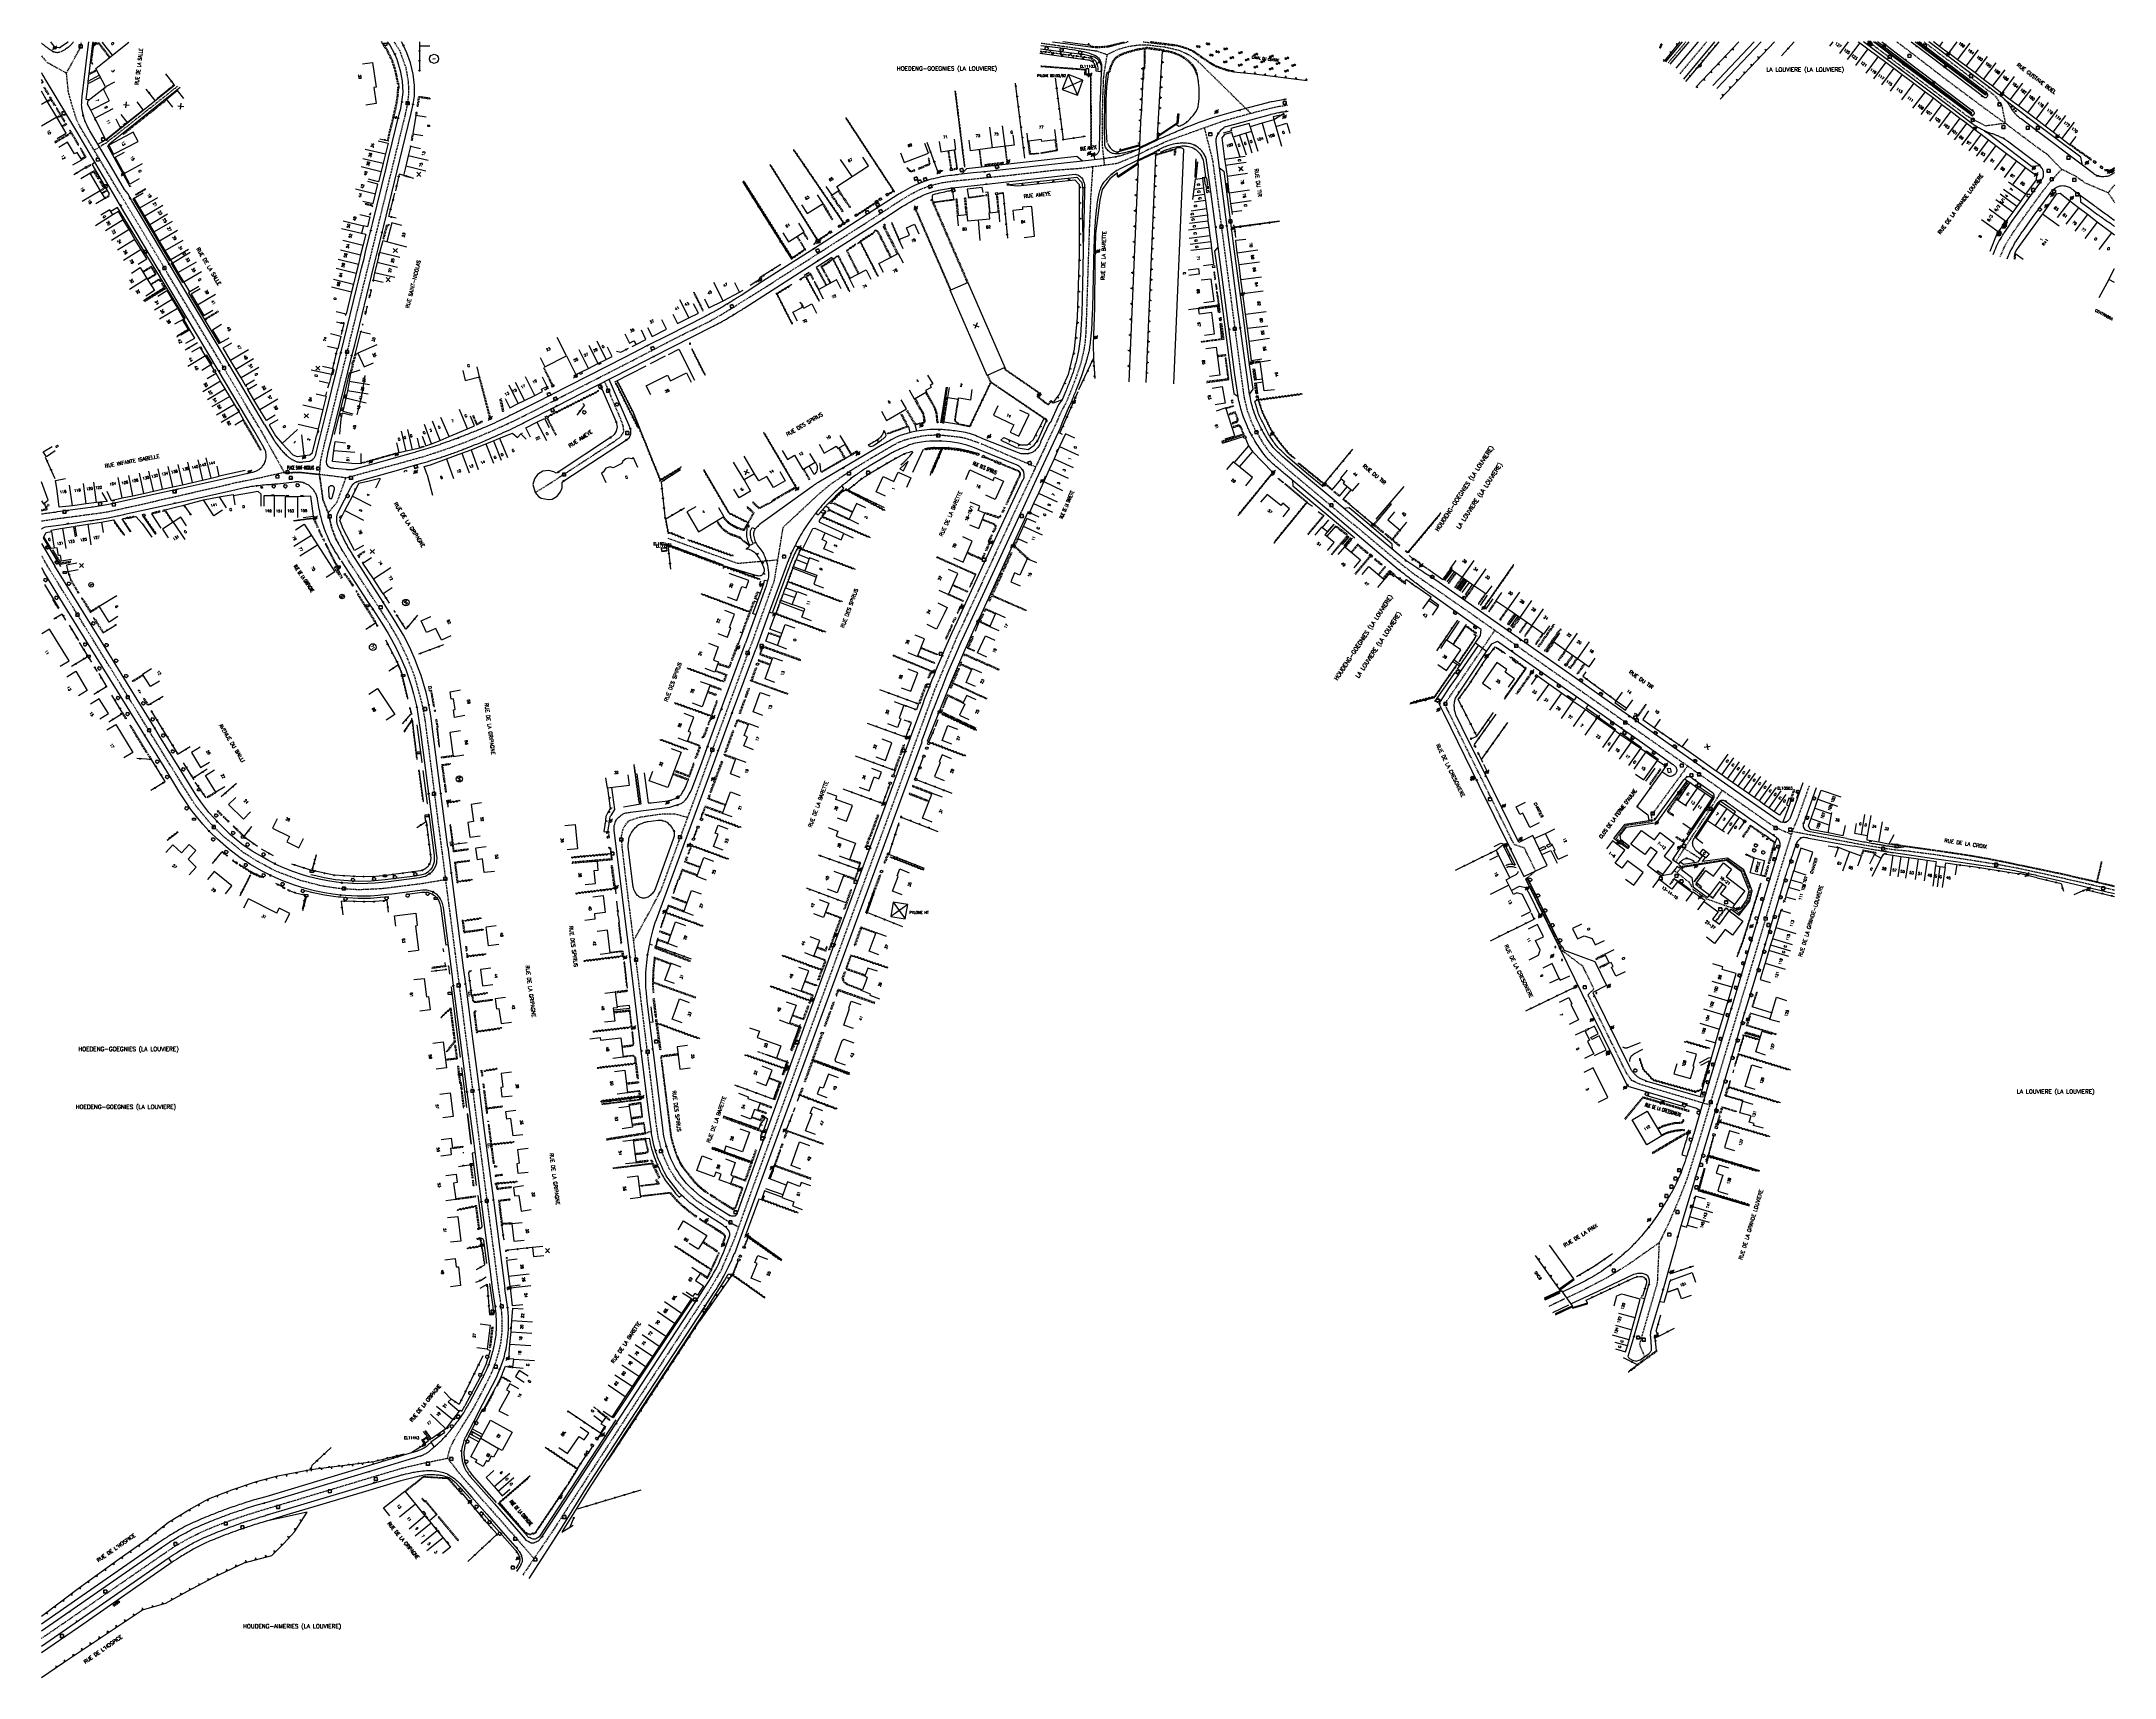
# Model space of a CAD drawing. Header units: millimetres. Extents: x 135000 to 136000, y 129211 to 130000.
import ezdxf
from ezdxf.enums import TextEntityAlignment as Align

# ---------------------------------------------------------------- set-up
doc = ezdxf.new("R2010")
doc.units = ezdxf.units.MM
doc.linetypes.add('DASHED', pattern=[0.75, 0.5, -0.25])
doc.layers.get('0').update_dxf_attribs({"linetype": 'CONTINUOUS'})
for name, color, linetype in [('W0001', 6, 'DASHED'), ('W0008', 7, 'CONTINUOUS'), ('W0100', 7, 'CONTINUOUS'), ('W0105', 7, 'CONTINUOUS'), ('W0112', 1, 'DASHED'), ('W0120', 7, 'CONTINUOUS'), ('W0211', 2, 'CONTINUOUS'), ('W0220', 5, 'DASHED'), ('W0300', 7, 'CONTINUOUS'), ('W0310', 3, 'CONTINUOUS'), ('W0322', 7, 'CONTINUOUS'), ('W0330', 7, 'CONTINUOUS'), ('W0400', 7, 'CONTINUOUS'), ('W0420', 7, 'CONTINUOUS'), ('W0471', 7, 'CONTINUOUS'), ('W0473', 7, 'CONTINUOUS'), ('W0500', 5, 'DASHED'), ('W0515', 5, 'CONTINUOUS'), ('W0980', 7, 'CONTINUOUS'), ('W0984', 7, 'CONTINUOUS'), ('W0989', 7, 'CONTINUOUS'), ('W0991', 7, 'CONTINUOUS'), ('W1102', 7, 'CONTINUOUS'), ('W1471', 7, 'CONTINUOUS'), ('W1474', 7, 'CONTINUOUS')]:
    doc.layers.add(name, color=color, linetype=linetype)
doc.styles.get("Standard").update_dxf_attribs({"font": 'romans.shx', "width": 0.85})

# ---------------------------------------------------------------- blocks, each defined once
blk = doc.blocks.new('T400')
for p, q in [((-0.15, 0.3), (0.15, 0.3)), ((-0.15, -0.25), (-0.15, 0.3)), ((-0.15, 0.15), (0.15, 0.15)), ((-0.15, 0), (0.15, 0)), ((0.15, 0.3), (0.15, -0.25)), ((-0.15, -0.15), (0.15, -0.15)), ((-0.15, -0.25), (-0.15, -0.3)), ((-0.15, -0.3), (0.15, -0.3)), ((0.15, -0.3), (0.15, -0.25))]:
    blk.add_line(p, q)
blk = doc.blocks.new('T420')
for p, q in [((0.7, 0.7), (-0.8, 0.7)), ((-0.8, 0.7), (-0.8, -0.8)), ((0.7, 0.7), (0.7, -0.8)), ((0.7, -0.8), (-0.8, -0.8))]:
    blk.add_line(p, q)
blk.add_ellipse((0, 0), major_axis=(-0.53, 0.53), ratio=1, start_param=3.926991, end_param=10.210176)
blk = doc.blocks.new('t991o')
at = {"color": 0, "linetype": 'Continuous'}
for p, q in [((-1, 1), (1, -1)), ((-1, -1), (1, 1))]:
    blk.add_line(p, q, dxfattribs=at)
blk = doc.blocks.new('T1471')
at = {"color": 0, "linetype": 'Continuous', "flags": 128}
blk.add_lwpolyline([(-0.75, -0.5), (-0.75, 0.5), (0.75, 0.5), (0.75, -0.5), (-0.75, -0.5)], dxfattribs=at)
blk = doc.blocks.new('T300')
for p, q in [((-0.8, 0.5), (-0.9, 0.3)), ((-0.9, 0.3), (-0.9, 0.2)), ((-0.9, 0.2), (-0.7, 0.1)), ((-0.7, 0.6), (-0.8, 0.5)), ((-0.8, -0.1), (-0.7, 0.1)), ((-0.6, 0.7), (-0.7, 0.6)), ((-0.7, 0.1), (-0.7, 0.1)), ((-0.5, 0.7), (-0.6, 0.7)), ((-0.3, 0.6), (-0.5, 0.7)), ((-0.3, 0.6), (-0.2, 0.7)), ((-0.2, 0.6), (-0.3, 0.6)), ((-0.2, 0.7), (-0.1, 0.8)), ((-0.1, 0.8), (0.1, 0.8)), ((0.1, 0.8), (0.2, 0.7)), ((0.2, 0.7), (0.3, 0.6)), ((0.3, 0.6), (0.4, 0.5)), ((0.5, 0.5), (0.3, 0.5)), ((0.4, 0.5), (0.4, 0.5)), ((0.6, 0.4), (0.5, 0.5)), ((0.6, 0.4), (0.7, 0.3)), ((0.7, 0.3), (0.7, 0.2)), ((0.7, 0.2), (0.7, 0.1)), ((0.7, 0.1), (0.7, -0.2)), ((-0.8, -0.2), (-0.8, -0.1)), ((-0.7, -0.3), (-0.8, -0.2)), ((-0.8, -0.2), (-0.8, -0.2)), ((-0.7, -0.4), (-0.7, -0.3)), ((-0.5, -0.5), (-0.7, -0.4)), ((-0.4, -0.5), (-0.5, -0.5)), ((-0.4, -0.5), (-0.3, -0.5)), ((-0.3, -0.5), (-0.3, -0.4)), ((-0.3, -0.6), (-0.3, -0.5)), ((-0.3, -0.5), (-0.3, -0.5)), ((-0.2, -0.7), (-0.3, -0.6)), ((-0.1, -0.8), (-0.2, -0.7)), ((0.1, -0.8), (-0.1, -0.8)), ((0.2, -0.7), (0.1, -0.8)), ((0.3, -0.5), (0.2, -0.5)), ((0.3, -0.6), (0.2, -0.7)), ((0.2, -0.7), (0.2, -0.7)), ((0.5, -0.4), (0.3, -0.5)), ((0.3, -0.5), (0.3, -0.6)), ((0.3, -0.5), (0.3, -0.5)), ((0.6, -0.3), (0.5, -0.4)), ((0.7, -0.2), (0.6, -0.3)), ((0.6, -0.3), (0.6, -0.3))]:
    blk.add_line(p, q)
blk = doc.blocks.new('t322o')
at = {"color": 0, "linetype": 'Continuous'}
for radius in [0.25, 0.15]:
    blk.add_circle((0, 0), radius, dxfattribs=at)
blk = doc.blocks.new('t310o')
at = {"color": 0, "linetype": 'Continuous'}
for centre, start, end in [((-0.5, 0.4), 216.8699, 323.1304), ((0.5, -0.4), 36.8699, 143.1303)]:
    blk.add_arc(centre, 0.625, start, end, dxfattribs=at)
blk = doc.blocks.new('T471')
for p, q in [((-0.333334, 0.333334), (-0.333334, -0.333334)), ((-0.333334, 0.333334), (0.333334, 0.333334)), ((-0.333334, 0), (0, 0)), ((0.500001, 0.500001), (1.000002, 1.000002)), ((-0.500001, -0.500001), (-1.000002, -1.000002)), ((-0.333334, -0.333334), (0.333334, -0.333334))]:
    blk.add_line(p, q)
blk.add_ellipse((0, 0), major_axis=(0.471405, 0.471405), ratio=1, start_param=5.4977871438, end_param=11.780972451)
blk = doc.blocks.new('t211o')
at = {"color": 0, "linetype": 'Continuous'}
for p, q in [((-0.3, 0.5), (-0.3, 0)), ((0, 1), (0, 0)), ((0.3, 0.5), (0.3, 0))]:
    blk.add_line(p, q, dxfattribs=at)
blk = doc.blocks.new('t500o')
at = {"color": 0, "linetype": 'Continuous'}
for centre, start, end in [((-0.5, 0.625), 216.869898, 323.130102), ((0.5, -0.125), 36.869898, 143.130102), ((0.5, -0.625), 36.869898, 143.130102), ((-0.5, 0.125), 216.869898, 323.130102)]:
    blk.add_arc(centre, 0.625, start, end, dxfattribs=at)
blk = doc.blocks.new('t330o')
at = {"color": 0, "linetype": 'Continuous'}
for p, q in [((0.25, -0.25), (-0.25, 0.25)), ((-0.25, -0.25), (0.25, 0.25)), ((-0.25, 0.25), (-0.25, -0.25)), ((0.25, 0.25), (-0.25, 0.25)), ((0.25, -0.25), (0.25, 0.25)), ((-0.25, -0.25), (0.25, -0.25)), ((-0.25, -0.25), (-0.25, -0.25))]:
    blk.add_line(p, q, dxfattribs=at)
blk = doc.blocks.new('t112o')
at = {"color": 0, "linetype": 'Continuous'}
for p, q in [((-0.5, 0.5), (0.5, 0.5)), ((-0.5, -0.5), (-0.5, 0.5)), ((0.5, 0.5), (0.5, -0.5)), ((0.5, -0.5), (-0.5, -0.5))]:
    blk.add_line(p, q, dxfattribs=at)
blk = doc.blocks.new('t220o')
at = {"color": 0, "linetype": 'Continuous'}
for p, q in [((-0.25, 0.25), (0.25, 0.25)), ((-0.25, -0.25), (0.25, -0.25))]:
    blk.add_line(p, q, dxfattribs=at)
blk = doc.blocks.new('T1474')
at = {"color": 0, "linetype": 'Continuous', "flags": 128}
for points in [[(-0.8, -0.5), (-0.8, 0.5)], [(-0.8, 0), (0.7, 0)], [(0.7, 0), (0.7, -0.5), (0.7, 0.5)]]:
    blk.add_lwpolyline(points, dxfattribs=at)

msp = doc.modelspace()

# ---------------------------------------------------------------- linework, layer by layer
at = {"layer": 'W0001', "flags": 128}
for points in [[(135000, 129993.2), (135002.8, 129990.1), (135012.1, 129984.9)], [(135104.9, 129814.2), (135065.4, 129880.7), (135037.7, 129927.1), (135021.9, 129953.6), (135019.3, 129957.9), (135017, 129962.3), (135014.8, 129969.3), (135013, 129975.8), (135012.1, 129984.9), (135018.7, 129997.1), (135019.3, 130000)], [(135793.2, 130000), (135784.6, 129989.8)], [(135803.1, 130000), (135801.2, 129997.6), (135790.3, 129984.6)], [(135947.3, 129960.7), (135937.9, 129959.4), (135929.7, 129963.6), (135922.5, 129969), (135912.4, 129976.6), (135901.2, 129985), (135890.1, 129993.4), (135881.4, 130000)], [(135895, 130000), (135902.2, 129994.6), (135918.4, 129982.1), (135935.4, 129969.4), (135947.3, 129960.7)], [(135908.1, 130000), (135921.8, 129989.6), (135939.5, 129976.2), (135942.3, 129974.1), (135945.6, 129969.2), (135947.3, 129960.7)], [(135065.6, 129978.5), (135053.9, 129969.2), (135031.2, 129951.2), (135025.4, 129947.7)], [(135974.5, 129938.5), (135967.6, 129945.6), (135961.6, 129949.9), (135951.6, 129957.4), (135947.3, 129960.7)], [(135535.7, 129948.8), (135529.2, 129945.7)], [(135507.1, 129939.8), (135506.1, 129925.3), (135505.4, 129909.1), (135503.8, 129860.5), (135503.4, 129855.1), (135502.5, 129849.8), (135501.2, 129844.4), (135499, 129838), (135496.7, 129832), (135494.2, 129825.9), (135492.3, 129822.5), (135488, 129812.9), (135470.2, 129775)], [(135944.8, 129896.4), (135947.4, 129902.1), (135949.6, 129905.8), (135953.2, 129911.1), (135958.4, 129918.3), (135965.8, 129928.5), (135969, 129932.4), (135974.5, 129938.5)], [(135996.9, 129927.2), (135985.8, 129931.9), (135981.1, 129935.3), (135974.5, 129938.5)], [(136000, 129931), (135996.9, 129927.2)], [(135996.9, 129927.2), (136000, 129922.5)], [(135104.9, 129814.2), (135117.2, 129792.1), (135124.8, 129792.3), (135134.1, 129791.3), (135135.8, 129779.1), (135138.3, 129772.8), (135140.1, 129765.3), (135142.2, 129759.8), (135145, 129754.9), (135147.2, 129751.4)], [(135104.9, 129814.2), (135117.2, 129792.1)], [(135138.3, 129772.8), (135135.8, 129779.1), (135134.1, 129791.3), (135134.7, 129798), (135137.6, 129810.6)], [(135453.3, 129806.2), (135479.6, 129795)], [(135146.9, 129789.7), (135134.1, 129791.3), (135124.8, 129792.3), (135116.1, 129792.1), (135105.7, 129789.7), (135091.3, 129786.8)], [(135000, 129768.9), (135005, 129769.7), (135023.9, 129772.2), (135029.8, 129773), (135034.7, 129773.9), (135040.1, 129775.2), (135046.8, 129776.6), (135055.8, 129778.7), (135091.3, 129786.8)], [(135470.2, 129775), (135441.4, 129712.6), (135431, 129687.9), (135421.5, 129662.1), (135403.1, 129611.8), (135391.6, 129580.6), (135381.2, 129552), (135365.9, 129510.2), (135340.5, 129440.3), (135334.1, 129422.3), (135327.7, 129407.3), (135322.8, 129398.9), (135310, 129379.3), (135284.4, 129340.2), (135246.3, 129281.3), (135232.2, 129260.5)], [(135302.2, 129760.6), (135335.8, 129748.5), (135355, 129750.2)], [(135003.8, 129745.7), (135000, 129752.3)], [(135285.7, 129566.5), (135294.8, 129583.1), (135298.9, 129590.9), (135307.5, 129614.4), (135316, 129637.4), (135320, 129648.5), (135342.1, 129708.6)], [(135336.3, 129428.3), (135332, 129430.5), (135316, 129441), (135310.6, 129446), (135306.4, 129451), (135302.8, 129456.5), (135299.6, 129463.8), (135297.5, 129471.7), (135296.4, 129479.3), (135295.5, 129486.8), (135288.9, 129540.5), (135282.4, 129592.5), (135280.2, 129611), (135279.8, 129616.7), (135280.7, 129620.9), (135283.3, 129624.3), (135288.6, 129626.1), (135299.5, 129627.7), (135306, 129627.6), (135311.8, 129625.9)], [(135208, 129340.2), (135210.3, 129344.5), (135213, 129349.7), (135215.7, 129355), (135217.1, 129357.9), (135219, 129362.7), (135220.6, 129368), (135221.7, 129373.1), (135222.2, 129377.6), (135222.3, 129382.6), (135222.1, 129386.7), (135221.4, 129393.2), (135220.6, 129398.4)], [(135216.6, 129292.4), (135206.4, 129304), (135202.1, 129309), (135195.9, 129316.9)], [(135216.6, 129292.4), (135237.6, 129268.5)]]:
    msp.add_lwpolyline(points, dxfattribs=at)
at = {"layer": 'W0001'}
for points in [[(135170.1, 130000), (135172.7, 129995.9), (135175.7, 129987.7), (135176.9, 129980.9), (135177.1, 129975.5), (135176.6, 129970.5), (135175.4, 129964.8), (135156.8, 129888.9), (135137.5, 129810.3)], [(135482.2, 129999.4), (135509.1, 129995.6), (135514, 129993.8), (135512.6, 129985.6), (135512.2, 129982.3), (135512.1, 129978.8), (135511.9, 129974.8), (135511.7, 129966.4), (135511.6, 129957.4), (135511.6, 129950.3), (135512.7, 129940.6)], [(135514, 129993.8), (135518.8, 129996.2), (135524.2, 129997.8), (135530, 129998.6), (135533.9, 129998.5), (135542.1, 129997.5), (135548.6, 129996), (135553.3, 129993.9), (135557.1, 129991.3), (135583.4, 129965.5)], [(135535.7, 129948.8), (135542.5, 129952), (135570.5, 129962), (135579.5, 129964.5), (135592.2, 129967.9), (135597, 129968.9), (135601, 129969.5)], [(135560.9, 129958.6), (135564.9, 129942.8), (135567.1, 129926.3), (135578.8, 129837.8), (135580.1, 129828.5), (135581.4, 129822.8), (135583.4, 129817.3), (135585.2, 129813.4), (135589.5, 129806), (135592.5, 129801.9), (135596, 129798.4), (135600.9, 129794.1), (135652.1, 129751.2), (135661.6, 129743.7), (135689, 129724.7), (135827.9, 129627), (135835.7, 129621.5), (135844.1, 129617.8)], [(135147.2, 129751.4), (135145, 129754.9), (135142.2, 129759.8), (135140.1, 129765.3), (135138.3, 129772.8), (135142.6, 129778), (135146.9, 129789.7), (135161.1, 129793.6), (135174.6, 129797.3), (135185, 129800.2), (135195.9, 129803.8), (135204.9, 129807.1), (135217.7, 129812.5), (135228.5, 129817.5), (135238.5, 129822.5), (135282.6, 129845), (135305.5, 129856.9), (135313.7, 129861), (135320.8, 129864.4), (135327.6, 129868.2), (135348.2, 129881), (135400.4, 129914.4), (135414, 129923.3), (135419.7, 129926.7), (135424.2, 129929), (135429.3, 129930.8), (135434.5, 129932.1), (135440.1, 129932.9), (135467.2, 129935.7), (135489.3, 129938.2), (135500.8, 129939), (135519.3, 129941.5), (135519.6, 129941.7), (135529.1, 129945.6), (135529.2, 129945.7), (135529.2, 129945.7)], [(135271.6, 129836.1), (135279.1, 129818.6), (135280.5, 129814.8), (135280.8, 129811.8), (135279, 129809.2), (135276.2, 129807.1), (135252.4, 129791.6), (135244, 129786.1), (135238.1, 129782.6)], [(135220.6, 129398.4), (135218.4, 129415.5), (135215.5, 129437.3), (135212.9, 129457.4), (135208.9, 129488.6), (135205.4, 129515.4), (135199.7, 129560.1), (135196.7, 129583.1), (135193.4, 129608.8), (135191.6, 129622.5), (135189.2, 129641.2), (135186.8, 129659.9), (135185.1, 129673), (135183.6, 129681), (135180, 129694.1), (135176, 129704.1), (135172.2, 129711.9), (135168, 129719.1), (135161.2, 129729.7), (135147.1, 129751.4)], [(135195, 129595.9), (135184, 129594), (135164.1, 129591.5), (135153.1, 129591), (135143.6, 129591.6), (135135.5, 129592.8), (135125, 129595.5), (135112.8, 129600.1), (135104.1, 129604.8), (135097.5, 129608.9), (135087.5, 129617), (135081.2, 129623.4), (135074.3, 129631.8), (135069.3, 129639.6), (135062.1, 129651.2), (135053.8, 129664.7), (135043.5, 129681.4), (135031.1, 129701.5), (135021, 129717.9), (135009.5, 129736.5), (135003.8, 129745.7)], [(135804.7, 129487.2), (135778, 129495.1), (135770.8, 129497.3), (135767.1, 129499.1), (135764.6, 129502.6), (135746, 129540.4), (135748.9, 129543.2), (135743.6, 129554), (135733.8, 129561.5), (135732.3, 129564.1), (135716.3, 129596.5), (135720.7, 129600.1), (135715.4, 129611.1), (135710.4, 129612.8), (135676.9, 129680.6), (135701.1, 129716.2)], [(135794.1, 129650.8), (135776.5, 129626.8), (135776.9, 129623.8), (135764.3, 129622), (135759.6, 129615.9), (135765.7, 129611.3)], [(136000, 129590.8), (135980.2, 129595.4), (135961.7, 129599.6), (135953.7, 129601.3), (135945.1, 129602.9), (135934.2, 129604.7), (135913.4, 129607.9), (135899.8, 129609.7), (135893.1, 129610.3), (135878.2, 129612.7), (135844.5, 129619.1), (135846.8, 129624.4), (135852.9, 129641.4)], [(135788.3, 129604.5), (135810.8, 129639)], [(135844.5, 129619.1), (135838.2, 129599), (135820.1, 129538.4), (135807.8, 129497.4), (135799, 129468.2), (135793.7, 129451.4), (135789.2, 129440.1), (135785, 129430.4), (135780.3, 129420.7), (135765.9, 129410.6), (135755.7, 129404.2), (135744.4, 129398.3), (135735.7, 129394.2)], [(135800.2, 129605.9), (135792.5, 129610.9)], [(135787.6, 129600.3), (135794.7, 129594.8), (135796.8, 129591.2), (135803.1, 129586.7), (135815.5, 129582.3), (135818.9, 129579.8), (135823.4, 129585.9), (135824.5, 129590.5), (135824.4, 129590.8)], [(135789, 129599.3), (135791.5, 129602.4), (135813.1, 129605.7), (135820.7, 129600.1), (135822.7, 129595), (135824.1, 129591.5)], [(135780.3, 129420.7), (135779.4, 129401.4), (135770.8, 129371.8), (135773.3, 129365.8)], [(135734.7, 129393.7), (135727.2, 129390.1)], [(135000, 129230), (135013.1, 129239), (135057.8, 129270), (135064.4, 129274.4), (135071.1, 129278.3), (135077.4, 129281.4), (135083, 129283.8), (135089.3, 129286.2), (135097.3, 129289), (135104.9, 129291.4), (135119, 129295.6), (135173.6, 129312), (135182.8, 129314.2), (135195.9, 129316.9), (135197.1, 129321.8), (135200.2, 129327.8), (135208, 129340.2)]]:
    msp.add_lwpolyline(points, dxfattribs=at)
at = {"layer": 'W0001', "flags": 128}
msp.add_lwpolyline([(135452.3, 129806.4, 0.02566), (135446, 129808.6, 0.042414), (135442.3, 129809.3, 0.006573), (135434.9, 129810.1, 0.019553), (135432.5, 129810.2, 0.023524), (135427.4, 129810.1, 0.024939), (135422.7, 129809.4, 0.03284), (135416.2, 129807.8, 0.04739), (135412.2, 129806.1, 0.001967), (135408.5, 129804, 0.004687), (135407, 129803.1), (135398.4, 129798.1), (135391.3, 129793.7), (135381.1, 129786.9), (135374.8, 129781.7), (135357.6, 129765.7), (135353.4, 129740), (135342.1, 129708.6)], format="xyb", dxfattribs=at)
at = {"layer": 'W0008', "flags": 128}
for points in [[(135000, 129999.4, 0.00051), (135000.1, 129999.3, 0.006417), (135001.1, 129998.5, 0.006888), (135002, 129997.8, 0.00458), (135003.2, 129996.9, 0.008333), (135003.9, 129996.4, 0.007244), (135004.7, 129995.9, 0.030507), (135005.4, 129995.5, 0.023083), (135006.3, 129995.1, 0.028813), (135006.9, 129995, 0.043191), (135007.4, 129994.9, 0.03597), (135007.7, 129994.9, 0.014907), (135008.4, 129995, 0.03012), (135008.7, 129995, 0.017345), (135009, 129995.2)], [(135015.4, 130000, -0.00333), (135015.3, 129999.8, -0.044295), (135014.4, 129998.7, -0.013933), (135013.8, 129998.1, -0.018306), (135013.3, 129997.7, -0.017086), (135012.9, 129997.3, -0.004694), (135011.2, 129996.2, -0.028975), (135010.6, 129995.8, -0.015649), (135009.3, 129995.2)], [(135107.6, 129815.4), (135090.9, 129843.7), (135062.1, 129892.1), (135043.6, 129923.3), (135041.6, 129926.8), (135040.1, 129928.8), (135032.7, 129941.5), (135027.2, 129950.6), (135023.4, 129957, -0.011693), (135023, 129957.7, -0.004578), (135022, 129959.7, -0.010716), (135021.4, 129961, -0.015703), (135021, 129961.9, -0.019108), (135020.8, 129962.5, -0.008036), (135020.3, 129964.1, -0.011465), (135019.9, 129965.8, -0.013054), (135019.6, 129967.3, -0.02156), (135019.4, 129968.9, -0.025963), (135019.4, 129970.3, -0.010307), (135019.5, 129972.1, -0.011776), (135019.7, 129973.7), (135020.8, 129983), (135022.1, 129993.8), (135022.8, 130000)], [(135788.6, 129987.3), (135799.1, 129999.9, 0.000142), (135799.2, 130000)], [(135941.5, 129897.5, -0.017703), (135943.1, 129901.5, -0.027789), (135944.4, 129904, -0.000854), (135946.5, 129907.4, -0.008343), (135946.7, 129907.8, -0.00412), (135949.3, 129911.6, -0.009263), (135950.5, 129913.3), (135963.9, 129931.9, 0.029148), (135964.8, 129933.2, 0.02667), (135965.5, 129934.7, 0.08023), (135965.8, 129935.9, 0.068165), (135965.7, 129937.3, 0.044483), (135965.4, 129938.4, 0.06367), (135965, 129939.1, 0.025983), (135964.3, 129940, 0.053068), (135963.9, 129940.4), (135958.3, 129944.5), (135948.3, 129952.1, 0.014034), (135947.1, 129952.9, 0.019267), (135946.1, 129953.5, 0.020775), (135945.3, 129953.9, 0.012471), (135943.8, 129954.6, 0.002699), (135942.4, 129955.1, 0.005814), (135941.8, 129955.4, 0.007416), (135940.8, 129955.7, -0.006358), (135939.8, 129956, -0.008263), (135938.4, 129956.6, -0.009935), (135937.2, 129957, -0.011129), (135936.4, 129957.5, -0.009376), (135935.4, 129958, -0.00696), (135934.3, 129958.6, -0.006818), (135933.3, 129959.2, -0.006814), (135931.9, 129960.1, -0.017203), (135931.4, 129960.4), (135921.6, 129967.8), (135897.5, 129986), (135878.9, 130000)], [(135887.7, 130000), (135899.5, 129991), (135919.2, 129976.1), (135931.8, 129966.6, -0.086221), (135932, 129966.4, -0.050424), (135932.3, 129965.9, -0.116795), (135932.3, 129965.6, -0.09807), (135932.2, 129965.1, -0.106228), (135932, 129964.8, -0.103261), (135931.6, 129964.7, -0.105505), (135931, 129964.6, -0.121328), (135930.5, 129964.9), (135899.7, 129988), (135883.8, 130000)], [(135901.9, 130000), (135904.1, 129998.4), (135937, 129973.4, 0.296894), (135938, 129973.2, 0.151114), (135938.6, 129973.6, 0.412578), (135938.4, 129975.2), (135907.7, 129998.4), (135905.6, 130000)], [(136000, 129937, -0.01691), (135999.2, 129936.4, -0.047156), (135997.5, 129935.4, -0.057434), (135996.4, 129935.1, -0.042738), (135994.9, 129934.9, -0.038211), (135993.2, 129935, -0.058354), (135992.2, 129935.3, -0.027643), (135990.7, 129935.9, -0.0399), (135989.8, 129936.5), (135984.5, 129940.5), (135983.7, 129944.3), (135957.7, 129963.9), (135950.2, 129969.6, -0.00593), (135949.9, 129969.9, -0.002103), (135948.9, 129970.6, -0.003862), (135948.4, 129971.1, -0.002967), (135947.7, 129971.6, -0.016369), (135947.1, 129972.2, 0.015464), (135946.5, 129972.8, 0.008379), (135945.8, 129973.3, 0.008431), (135945.2, 129973.8, 0.010831), (135944.3, 129974.4, -0.013413), (135943.6, 129974.9), (135939.9, 129977.8), (135910.5, 130000)], [(135102.4, 129812.7), (135085.3, 129841.7), (135069.8, 129867.6), (135056.3, 129890.3), (135037.6, 129921.7), (135032, 129931.4), (135025.7, 129942), (135017, 129956.7), (135002.3, 129981.3, 0.001632), (135001.1, 129983.3, 0.000892), (135000, 129985.1)], [(135538.5, 129952.9, -0.000157), (135542.5, 129954.6, -0.000328), (135544.3, 129955.4, -0.000016), (135551.1, 129958.3, -0.000339), (135551.4, 129958.5, -0.009375), (135553, 129959.1, -0.003109), (135557.6, 129960.9, -0.007994), (135565, 129963.5, -0.013294), (135569.5, 129964.8), (135578.6, 129967.3), (135591.5, 129970.8, -0.021481), (135593.7, 129971.3, -0.00793), (135600.6, 129972.5)], [(135984.5, 129940.5), (135961.9, 129957.5), (135955, 129962.8, -0.007885), (135954.1, 129963.4, -0.007973), (135953.2, 129964.1, -0.02929), (135952.6, 129964.8, -0.020475), (135951.7, 129965.8, -0.008123), (135950.9, 129966.8, -0.014899), (135950.5, 129967.4, -0.001581), (135950.2, 129968, -0.001258), (135949.7, 129968.7, -0.005794), (135949.2, 129969.5, 0.007574), (135948.8, 129970.2, 0.026533), (135948.7, 129970.3, 0.00233), (135947.8, 129971.4, 0.022982), (135947.3, 129971.9, 0.013864), (135946.5, 129972.8)], [(135599.6, 129964.9, -0.000584), (135598.3, 129964.6, -0.000584), (135597, 129964.4, -0.000649), (135595.6, 129964.1), (135594.2, 129963.8), (135594.5, 129962.3)], [(135559.9, 129934.6), (135561.7, 129934.9), (135560.7, 129942.2, 0.067731), (135560.4, 129943.2, 0.030588), (135559.4, 129945.3, 0.087408), (135557.7, 129947.3, 0.076779), (135555.2, 129948.8, 0.045022), (135552.7, 129949.5, 0.064771), (135550.9, 129949.7, 0.020545), (135550.1, 129949.6, 0.005991), (135547.3, 129949.2, 0.039495), (135543.8, 129948.3, 0.031261), (135539.7, 129946.7)], [(135948.2, 129895.4, -0.012458), (135949.5, 129898.4, -0.021427), (135950.4, 129900.2, -0.001265), (135952.3, 129903.5, -0.011699), (135952.5, 129903.9, -0.006314), (135954.4, 129906.8, -0.008592), (135955.9, 129908.9), (135961.3, 129916.4), (135969, 129926.9, -0.015529), (135969.5, 129927.6, -0.009722), (135970.4, 129928.7, -0.049505), (135971, 129929.2, -0.032336), (135972, 129929.9, -0.054062), (135973, 129930.3, -0.044999), (135974.2, 129930.6, -0.045061), (135975.6, 129930.6, -0.059065), (135976.6, 129930.4, -0.023506), (135977.7, 129930, -0.035948), (135978.4, 129929.7, -0.00854), (135979.6, 129928.9, -0.017399), (135980.2, 129928.5), (135983.5, 129926.1)], [(135440.1, 129924.1), (135439.6, 129928.2, 0.010869), (135437.2, 129927.9, 0.011565), (135435, 129927.4, 0.011127), (135431.1, 129926.5, 0.041533), (135430.1, 129926.2, 0.234013), (135429.7, 129925.7, 0.077714), (135429.6, 129924)], [(135983.4, 129926.1), (135989.4, 129921.7, 0.004907), (135991.7, 129919.9, 0.002277), (135996.9, 129916.2, 0.001976), (136000, 129914)], [(135983.4, 129926.1), (135983.6, 129922.9), (135987.6, 129919.9, 0.004639), (135990.6, 129917.6, 0.003061), (135995.3, 129914.3, 0.002428), (135998, 129912.5, 0.000552), (136000, 129911)], [(135618.1, 129785.6), (135610.3, 129791.9), (135601.1, 129799.9, -0.006678), (135599.2, 129801.7, -0.005793), (135597, 129803.7, -0.042815), (135595.7, 129805.2, -0.015881), (135592.7, 129809.5, -0.022712), (135591.3, 129812.1, -0.008133), (135587.6, 129819.4, -0.036716), (135586.7, 129821.8), (135585.3, 129826.7), (135586.3, 129827.2)], [(135454.1, 129808.6, 0.033042), (135446.8, 129811.3, 0.042414), (135442.7, 129812.1, 0.006573), (135435.1, 129812.9, 0.019553), (135432.6, 129813.1, 0.023524), (135427.2, 129812.9, 0.024939), (135422.2, 129812.2, 0.03284), (135415.4, 129810.5, 0.04739), (135410.9, 129808.6, 0.001967), (135407.1, 129806.5, 0.004687), (135405.6, 129805.6), (135375, 129787.7, 0.006084), (135374.2, 129787.3, 0.023838), (135374.1, 129787.2, 0.000024), (135372.2, 129785.8, 0.000087), (135371.6, 129785.4), (135348.1, 129768.5, 0.023381), (135345.9, 129766.7, 0.030389), (135344.3, 129765.1, 0.1209), (135343.7, 129763.9, 0.087742), (135343.5, 129762, 0.065945), (135344.1, 129759.5, 0.067858), (135345.3, 129757.3), (135347.2, 129754.8, -0.053518), (135348.5, 129752.6, -0.032755), (135349.9, 129748.7, -0.062801), (135350.7, 129744, -0.073504), (135350.3, 129740, -0.005777), (135349.6, 129737.4, -0.0187), (135349.3, 129736.7), (135339.6, 129710)], [(135452, 129803.4, 0.156692), (135420.6, 129806.2, 0.048591), (135418, 129805.3, 0.005727), (135410.6, 129802, 0.023762), (135408.9, 129801), (135399.3, 129795.4, 0.013087), (135397.8, 129794.4, 0.004362), (135393.3, 129791.4, 0.015109), (135390.8, 129789.5, 0.008131), (135386.1, 129785.8, 0.027107), (135379.7, 129779.8, 0.025343), (135373.5, 129772.7, 0.007383), (135372.6, 129771.5, 0.002013), (135369.3, 129767, 0.024345), (135366.9, 129763.2, 0.024593), (135363.7, 129757.3, 0.006839), (135362.2, 129754.4, 0.011975), (135361.5, 129752.7, 0.000366), (135360, 129749.1, 0.008694), (135359.9, 129749, 0.000818), (135359.4, 129747.6, 0.002364), (135359.2, 129747.1), (135351.1, 129724.9), (135344.6, 129707.1)], [(135420.3, 129802.3), (135418.8, 129800.2, -0.019165), (135418.3, 129799.6, -0.01348), (135417.5, 129798.7, -0.00933), (135416.5, 129797.7, -0.010452), (135415.6, 129796.8), (135414.5, 129795.9)], [(135467.4, 129776), (135473.4, 129788.8), (135473.6, 129788.8, 0.049784), (135474, 129789.9, 0.066389), (135474.1, 129790.8, 0.049372), (135473.8, 129792.4, 0.077647), (135473.4, 129793.4, 0.073555), (135472.1, 129794.9, 0.080407), (135470.6, 129795.8), (135452, 129803.4)], [(135373.2, 129797.2, -0.042437), (135373.7, 129796.5, -0.053527), (135374, 129795.8, -0.045861), (135374.2, 129794.9, -0.037692), (135374.2, 129793.8, -0.137664), (135373.8, 129792.6), (135372.7, 129791.4), (135370.4, 129795.5)], [(135376, 129792.7), (135375.8, 129795, 0.00403), (135375.7, 129795.3, 0.001492), (135375.6, 129796.1, 0.066218), (135375.6, 129796.3, 0.027954), (135375.3, 129796.8)], [(135000, 129772.3, -0.006485), (135002.6, 129772.7, -0.00129), (135005.6, 129773.1, 0.00341), (135006.7, 129773.2), (135007.7, 129773.4), (135023.7, 129775.6, 0.003639), (135025, 129775.8, 0.001202), (135028.8, 129776.4, 0.003688), (135032.4, 129777, 0.009543), (135033.8, 129777.3, 0.003201), (135035.9, 129777.8, -0.002288), (135038.8, 129778.4), (135064.5, 129784.1), (135090.5, 129789.9)], [(135091.9, 129783.5), (135091.9, 129783.5), (135065.9, 129777.7), (135040.1, 129772, 0.000699), (135037.7, 129771.4, -0.000661), (135035.2, 129770.9, -0.010615), (135032.2, 129770.3, -0.00796), (135028.1, 129769.6, -0.001021), (135025.2, 129769.2, 0.001425), (135023.2, 129768.9), (135016.4, 129767.9), (135007.1, 129766.6), (135002, 129765.9, 0.094492), (135000.7, 129765.5, 0.038334), (135000, 129765)], [(135373.5, 129772.7), (135374.6, 129771.8, 0.004323), (135375.4, 129772.7, 0.007259), (135375.9, 129773.2, 0.000184), (135376.6, 129774, -0.000682), (135376.8, 129774.3, -0.001414), (135377.7, 129775.3, -0.002173), (135378.3, 129776, -0.009351), (135378.7, 129776.5, -0.003842), (135379.9, 129777.7, -0.004014), (135380.1, 129777.9, -0.000198), (135383.9, 129781.7, -0.00493), (135384.9, 129782.7), (135387.1, 129784.8), (135386.1, 129785.8)], [(135343.2, 129757.7), (135341.8, 129757.2, -0.031774), (135341, 129758.6, -0.061934), (135340.7, 129759.4, -0.019716), (135340.2, 129762.2, -0.051902), (135340.2, 129763.2), (135340.5, 129767)], [(135344.6, 129758.6), (135343.3, 129758, -0.031868), (135342.6, 129759.3, -0.044699), (135342.3, 129760.4, -0.028863), (135342, 129762.3, -0.03924), (135342, 129763.7, -0.090885), (135342.2, 129764.5), (135342.9, 129765.8), (135344.3, 129765.1)], [(135340.1, 129755.8, 0.060547), (135340.5, 129755.9, 0.060547), (135340.9, 129756.1, 0.063357), (135341.3, 129756.4, 0.063357), (135341.5, 129756.8)], [(135363.5, 129757), (135364.9, 129756.4, -0.000923), (135364.1, 129754.7, -0.002097), (135363.7, 129753.9, -0.001585), (135362.2, 129750.6, 0.009434), (135361.9, 129750, 0.009812), (135361.6, 129749.2, 0.003013), (135360.5, 129746.3), (135352.5, 129724.4), (135351.1, 129724.9)], [(135344.6, 129723.7), (135343.2, 129724.3), (135345.2, 129729.9), (135346.8, 129734.1), (135348, 129737.3, 0.015189), (135348, 129737.4, 0.000439), (135348.4, 129738.5, 0.010558), (135348.6, 129739.2), (135348.8, 129740.3), (135350.3, 129740)], [(135870.9, 129615.7), (135878.9, 129614.2, 0.000574), (135882, 129613.7, 0.001452), (135883.2, 129613.4, 0.002761), (135884, 129613.3, -0.000954), (135886.4, 129612.9, -0.001669), (135888.4, 129612.6, 0.00158), (135890.4, 129612.2, 0.009055), (135891.4, 129612.1, 0.003916), (135893.6, 129611.8, 0.01229), (135894.2, 129611.7, 0.003074), (135896.5, 129611.6, 0.031165), (135897.1, 129611.6), (135898.5, 129611.7), (135898.5, 129611.9)], [(135710.8, 129602.8, 0.034729), (135710.2, 129603.1, 0.049886), (135709.8, 129603.2, 0.037736), (135709, 129603.3, 0.031186), (135708, 129603.3, 0.100232), (135707.3, 129603.1, 0.068012), (135706.4, 129602.5)], [(135706.8, 129601.7, -0.075136), (135707.5, 129602.2, -0.117528), (135708, 129602.3, -0.021874), (135708.6, 129602.3, -0.018837), (135709.2, 129602.3, -0.038306), (135709.8, 129602.2), (135710.5, 129601.9), (135711.4, 129601.8)], [(135712.3, 129599.8, -0.048791), (135712.1, 129599.3, -0.083532), (135712, 129599, -0.03081), (135711.4, 129598.4, -0.071447), (135711.2, 129598.2), (135708.3, 129596.8)], [(135771.1, 129517.2), (135765.1, 129514.8, -0.068459), (135764.7, 129514.7, -0.030989), (135763.7, 129514.7, -0.088237), (135763.4, 129514.8, -0.051008), (135762.8, 129515.1)], [(135766.2, 129508.2, -0.040183), (135766.2, 129508.9, -0.057177), (135766.3, 129509.5, -0.027488), (135766.7, 129510.4, -0.058414), (135766.9, 129510.8, -0.055114), (135767.6, 129511.5, -0.05579), (135768.5, 129512.1), (135772.5, 129514.1)], [(135217.6, 129398), (135218.7, 129390.6, -0.019585), (135219.2, 129385.2, -0.018598), (135219.3, 129379.5, -0.020026), (135219.1, 129376.2, -0.018525), (135218.6, 129372.7, -0.015556), (135217.7, 129368.7, -0.018428), (135216.7, 129365.3, -0.010746), (135215.4, 129361.3, -0.020068), (135214.5, 129359.2, -0.00337), (135213.3, 129356.7, -0.007925), (135212.7, 129355.7), (135206.3, 129343.5, -0.02154), (135205.3, 129341.7, -0.002516)], [(135210.6, 129338.7), (135217.6, 129352.1, 0.01585), (135219.8, 129356.6, 0.015179), (135221.8, 129361.5, 0.02343), (135223, 129365, 0.018067), (135224.1, 129369.7, 0.01126), (135224.7, 129373.7, 0.015398), (135225.1, 129376.7, 0.013648), (135225.3, 129380.6, 0.018498), (135225.3, 129383.5, 0.008267), (135225.1, 129387.6, 0.013644), (135224.8, 129390.1), (135223.5, 129398.7)], [(135211.6, 129338.2), (135212.7, 129340.3), (135213.2, 129340.2), (135219.2, 129351.1, 0.011564), (135219.5, 129351.7, 0.001191), (135222, 129356.8, 0.020162), (135222.6, 129358.2), (135223.8, 129361.3), (135225, 129361)], [(135210.6, 129338.7), (135204.5, 129327.1, 0.035303), (135203.9, 129325.8, 0.019752), (135203.2, 129323.3, 0.023486), (135202.8, 129321.7, 0.023128), (135202.6, 129320.1, 0.030328), (135202.6, 129318.8, 0.01925), (135202.8, 129316.8, 0.036733), (135203.2, 129314.5, 0.042446), (135203.9, 129312.5, 0.033316), (135205.3, 129310.1, 0.037149), (135206.8, 129308.1), (135218.5, 129294.8)]]:
    msp.add_lwpolyline(points, format="xyb", dxfattribs=at)
for points in [[(135022.9, 129972), (135021.5, 129972.2), (135022.5, 129979.9), (135022.6, 129981), (135023, 129984.5), (135024.8, 129999.4), (135024.9, 130000)], [(135487.7, 130000), (135506, 129997.6)], [(135783.6, 129990.4), (135791.6, 130000)], [(135785.7, 129989.2), (135794.8, 130000)], [(135807.1, 130000), (135792, 129982)], [(135000.3, 129980.2), (135000.8, 129980.6), (135000, 129981.9)], [(135022.5, 129979.9), (135028.4, 129983)], [(135022.6, 129981), (135027.9, 129983.9)], [(135027.2, 129950.6), (135031.1, 129952.8), (135031.2, 129952.7), (135064.3, 129979.2)], [(135066.9, 129977.9), (135032.4, 129950.3), (135032.5, 129950.2), (135031.9, 129949.9), (135035, 129944), (135042.6, 129930.3), (135043.2, 129930.6)], [(135025.8, 129963), (135025.6, 129962.9), (135026.1, 129961.9), (135026.3, 129962)], [(135583.1, 129959), (135582.6, 129960.6), (135573.7, 129958.2), (135574, 129957.1), (135570.1, 129955.9)], [(135937.2, 129957), (135938.1, 129956.5), (135939, 129955.9), (135960, 129940.1), (135963.9, 129940.4)], [(135032.3, 129926.3), (135032.9, 129926.7), (135026.1, 129938.3), (135024.4, 129941), (135025.8, 129941.9)], [(135502.1, 129942.5), (135499.5, 129944.7), (135446.2, 129938.8), (135443.8, 129936.2)], [(135557, 129933.8), (135557.8, 129942.1)], [(135571.7, 129931.9), (135572.4, 129927.2)], [(136000, 129937.8), (135999.4, 129938.4)], [(135068.6, 129866.2), (135069.3, 129866.7), (135036.6, 129920.1), (135033.4, 129918.2)], [(135044.7, 129924.6), (135044.1, 129924.2), (135061.8, 129894.4), (135062.4, 129894.8)], [(135045.5, 129923.2), (135045.2, 129923), (135044.5, 129924), (135044.9, 129924.3)], [(135454.3, 129927.4), (135453.8, 129929.7), (135446.6, 129928.9), (135447.1, 129925)], [(135456.7, 129926.4), (135456.6, 129927.5), (135455.4, 129927.4)], [(135063.2, 129893.5), (135062.6, 129893.1), (135068, 129884), (135068.5, 129884.5), (135068.1, 129884.3), (135067.5, 129885.3), (135067.9, 129885.6)], [(135065.9, 129888.9), (135065.5, 129888.7), (135064.9, 129889.7), (135065.2, 129890)], [(135367.9, 129887.4), (135370.3, 129888.9)], [(135071.6, 129879.4), (135070.9, 129879), (135085.6, 129854.5), (135086.2, 129854.8)], [(135071.6, 129861.1), (135068.6, 129866.3)], [(135077.3, 129851.6), (135077.6, 129851.7), (135077, 129852.7), (135076.7, 129852.5)], [(135082.3, 129844.7), (135079.7, 129848.9), (135079.1, 129848.6)], [(135082.3, 129844.7), (135081.7, 129844.3)], [(135276.6, 129836), (135291.7, 129843.7)], [(135293.8, 129844.8), (135301, 129848.5)], [(135433.9, 129816.3), (135436.6, 129833.5)], [(135434.4, 129816.3), (135437, 129833.4)], [(135585, 129836.9), (135589, 129837.4)], [(135585.1, 129835.4), (135589.2, 129836)], [(135095.2, 129821.6), (135095.6, 129821.8), (135095.6, 129821.8), (135094.9, 129822.9), (135094.6, 129822.7)], [(135418.2, 129814.4), (135418.9, 129811.5)], [(135422.2, 129812.2), (135421.4, 129815.2)], [(135442.3, 129815.5), (135435.4, 129816.6)], [(135442, 129815.9), (135440.7, 129817)], [(135390.6, 129800.6), (135387.8, 129799)], [(135420.3, 129792.5), (135425.4, 129803.5)], [(135580.1, 129809.6), (135569.6, 129806.2)], [(135582.3, 129805.1), (135575.4, 129797.1)], [(135584.1, 129802.4), (135577.8, 129795)], [(135580.6, 129809.2), (135582.3, 129805.1), (135584.1, 129802.4), (135593.9, 129792.4)], [(135098.3, 129793.2), (135085.8, 129790.5)], [(135176.3, 129792.8), (135176.2, 129793.3), (135174.9, 129792.9), (135175, 129792.5)], [(135126.2, 129780.8), (135126.2, 129781.2), (135125, 129781.1), (135125, 129780.7)], [(135603.5, 129788.4), (135603.6, 129785.9), (135613.8, 129777.4), (135633.6, 129760.8)], [(135622.5, 129783.7), (135627.1, 129789.2)], [(135626.1, 129780.8), (135629.9, 129785.4)], [(135627.9, 129779.2), (135631.8, 129783.9)], [(135034.1, 129778.9), (135034.1, 129778.6), (135035.3, 129778.8), (135035.2, 129779.1)], [(135043, 129763.6), (135039, 129769.9), (135042.6, 129770.8), (135045.5, 129771.1), (135048.6, 129767.7), (135053.2, 129761.1)], [(135055.2, 129762.4), (135048.8, 129771.7)], [(135057.8, 129765.5), (135053.2, 129772.4)], [(135059.6, 129774.2), (135064.7, 129775.5)], [(135068.6, 129776.5), (135078.2, 129779.1)], [(135322.9, 129439.7), (135331.5, 129434.3), (135331.8, 129434.1), (135332.1, 129434), (135332.4, 129433.9), (135332.7, 129433.8), (135333.1, 129433.7), (135333.5, 129433.7), (135333.9, 129433.7), (135334.3, 129433.7), (135334.5, 129433.8), (135334.6, 129433.8), (135334.8, 129433.9), (135334.9, 129434), (135335.1, 129434.2), (135335.4, 129434.4), (135335.5, 129434.6), (135335.7, 129434.8), (135335.6, 129434.9), (135346.3, 129464.9), (135365, 129516.7), (135382.3, 129564.1), (135388.6, 129581.2), (135399.9, 129611.9), (135417.1, 129658.8), (135425.3, 129680.9), (135426, 129683), (135428.2, 129688.5), (135429.7, 129692.4), (135430.7, 129694.9), (135431.5, 129696.8), (135432.7, 129699.8), (135434, 129702.8), (135435.8, 129707.1), (135437.6, 129711.1), (135439.3, 129715.1), (135441.7, 129720.3), (135444.1, 129725.5), (135454.9, 129749.1), (135467.4, 129776)], [(135350.3, 129459), (135389.2, 129565.2), (135424.8, 129662.4), (135424.6, 129662.5), (135424.8, 129663.4), (135425.4, 129665), (135430.3, 129678.3), (135430.4, 129678.4), (135433.8, 129687.1), (135434.4, 129688.6), (135435.9, 129692.4), (135437.1, 129695.4), (135438.4, 129698.4), (135439.6, 129701.3), (135440.9, 129704.2), (135444.2, 129711.8), (135444.3, 129711.9), (135465.8, 129758.6), (135472.7, 129773.5)], [(135350.6, 129777.2), (135352.4, 129778.3)], [(135387, 129762.8), (135375.4, 129768.1), (135375.1, 129768.8), (135376.1, 129770.6)], [(135375.9, 129773.2), (135377.9, 129772.4), (135378.5, 129773.5), (135376.8, 129774.3)], [(135380.4, 129774.2), (135379.7, 129774.5), (135380, 129775), (135378.3, 129776)], [(135379.9, 129777.7), (135381, 129777.3), (135381.3, 129777.7), (135382, 129777.4)], [(135428, 129662.4), (135427.4, 129662.7), (135432.9, 129676.4), (135437.7, 129688.5), (135438.7, 129690.9), (135444.9, 129705.4), (135449.9, 129716.7), (135453.6, 129724.5), (135470.2, 129760.8), (135476.2, 129773.7)], [(135651.7, 129755.2), (135651.6, 129757.8), (135639.5, 129768), (135630.8, 129775.3), (135628.1, 129775)], [(135001.3, 129761.1), (135000.8, 129760.8), (135003.3, 129756.7), (135009.2, 129747)], [(135029, 129768.4), (135034.8, 129769.4), (135039.5, 129762.4)], [(135338.6, 129759.1), (135337.5, 129760.4)], [(135367.2, 129755.6), (135372.1, 129765.2), (135373.1, 129765.5), (135378.1, 129763.2)], [(135620.9, 129769.5), (135617.7, 129765.7)], [(135623.4, 129767.2), (135619.1, 129762.2)], [(135624.3, 129766.5), (135620, 129761.5)], [(135623.4, 129767.4), (135620.2, 129763.7)], [(135630.7, 129761.3), (135627.5, 129757.5)], [(135631.4, 129760.7), (135628.3, 129756.9)], [(135000, 129758), (135006.4, 129747.1)], [(135370.4, 129750.7), (135365, 129752.7), (135364, 129750.3), (135369.4, 129748.3)], [(135000, 129746.5), (135001.2, 129744.3)], [(135348, 129737.3), (135346.4, 129738), (135347, 129740)], [(135373.7, 129741.8), (135362.3, 129746.1), (135362.6, 129747), (135368.2, 129744.9)], [(135668.7, 129745.8), (135676, 129740.7)], [(135677, 129740.2), (135680.6, 129745.1)], [(135678, 129739.5), (135681.6, 129744.4)], [(135682.6, 129736.2), (135686.1, 129741.1)], [(135683.2, 129735.8), (135686.6, 129740.7)], [(135683.8, 129735.4), (135687.3, 129740.3)], [(135344, 129730.3), (135345.2, 129729.9)], [(135345.7, 129730.9), (135344.4, 129731.4)], [(135345.6, 129734.6), (135346.8, 129734.1)], [(135367.8, 129725.3), (135356.1, 129729.6), (135356.5, 129730.8)], [(135356.6, 129730.7), (135362.2, 129728.7)], [(135364.4, 129734.5), (135358.8, 129736.6), (135357.8, 129734), (135363.5, 129732)], [(135673.6, 129727.5), (135674.1, 129728.2), (135669.7, 129731.3)], [(135684.3, 129735), (135687.7, 129740)], [(135685.3, 129734.4), (135688.8, 129739.2)], [(135686.9, 129733.3), (135690.3, 129738.2)], [(135694.1, 129728.2), (135697.5, 129733.1)], [(135696.7, 129726.4), (135700.2, 129731.3)], [(135357.1, 129714.7), (135351.4, 129716.8), (135354.1, 129723.9)], [(135450.5, 129715.8), (135452.3, 129720.3)], [(135683.9, 129720.6), (135677.7, 129711.4)], [(135707.9, 129718.7), (135711.3, 129723.5)], [(135708.8, 129718), (135712.2, 129722.9)], [(135336.3, 129709.8), (135338.6, 129716.1)], [(135336.8, 129715.4), (135338, 129714.9), (135338.5, 129716.2)], [(135355, 129708.8), (135349.4, 129710.9), (135350.8, 129714.9)], [(135218.5, 129294.8), (135233.4, 129277.8), (135233.7, 129277.4), (135234, 129277.2), (135234.7, 129276.8), (135235.5, 129276.4), (135235.8, 129276.2), (135236.1, 129276.1), (135236.5, 129276.1), (135236.9, 129276.1), (135237.2, 129276.1), (135237.6, 129276.1), (135237.9, 129276.2), (135238.2, 129276.3), (135238.7, 129276.6), (135239.1, 129276.8), (135239.6, 129277.1), (135240, 129277.4), (135240.3, 129277.7), (135240.7, 129278.1), (135241, 129278.5), (135241.3, 129278.9), (135252.1, 129295.4), (135277, 129333.4), (135297.4, 129364.5), (135315.7, 129392.5), (135320.2, 129399.5), (135321.1, 129401), (135322.1, 129402.5), (135323.2, 129404.3), (135324.2, 129406.2), (135325.1, 129407.7), (135325.9, 129409.2), (135326.7, 129410.8), (135327.4, 129412.5), (135329, 129416.1), (135329.8, 129418.1), (135331.8, 129423.5), (135331.9, 129424), (135332, 129424.4), (135332, 129424.9), (135332, 129425.4), (135331.9, 129425.8), (135331.7, 129426.2), (135331.5, 129426.7), (135331.2, 129427), (135330.7, 129427.7), (135330.1, 129428.3), (135329.5, 129428.7), (135328.9, 129429.2), (135318.7, 129435.7), (135317.5, 129436.5), (135316.4, 129437.3), (135315.3, 129438.1), (135314.2, 129439), (135312.8, 129440.1), (135311.4, 129441.3), (135310.1, 129442.6), (135308.7, 129443.8), (135308, 129444.6), (135307.2, 129445.5), (135305, 129448.2), (135302.8, 129451.1), (135302.3, 129451.7), (135301.8, 129452.4), (135301.4, 129453.1), (135301, 129453.8), (135300.4, 129455), (135299.7, 129456.3), (135299.2, 129457.5), (135298.6, 129458.8), (135298.1, 129459.9), (135297.6, 129461), (135297.2, 129462.1), (135296.8, 129463.3), (135296.4, 129464.4), (135296, 129465.6), (135295.7, 129466.8), (135295.4, 129467.9), (135294.9, 129470.3), (135294.5, 129472.6), (135294.3, 129473.5), (135294.2, 129474.5), (135292.9, 129484.7), (135289.2, 129514.7), (135283.9, 129557.7), (135276.2, 129619.8), (135276.2, 129620.3), (135276.2, 129620.9), (135276.2, 129621.4), (135276.3, 129622), (135276.5, 129622.6), (135276.7, 129623.3), (135276.9, 129623.9), (135277.2, 129624.5), (135277.3, 129624.8), (135277.5, 129625.1), (135277.8, 129625.4), (135278, 129625.7), (135278.5, 129626.1), (135279.1, 129626.6), (135279.6, 129627), (135280.2, 129627.4), (135280.6, 129627.6), (135281, 129627.8), (135281.4, 129628), (135281.9, 129628.1), (135282.4, 129628.2), (135283, 129628.3), (135283.6, 129628.3), (135284.2, 129628.4), (135303.1, 129630.8), (135308.5, 129632.6), (135308.9, 129632.8), (135309.3, 129633.1), (135309.8, 129633.4), (135310.1, 129633.8), (135310.5, 129634.2), (135310.9, 129634.6), (135311.2, 129635), (135311.5, 129635.4), (135312.5, 129637.1), (135313.4, 129638.7), (135313.6, 129639.2), (135313.8, 129639.6), (135317.9, 129650.7), (135320.9, 129659.1), (135327.4, 129676.8), (135339.6, 129710)], [(135294, 129534.6), (135294.9, 129527.2), (135293.4, 129527), (135292.3, 129535.9), (135292.1, 129537.4), (135292, 129539), (135291.8, 129541.4), (135291.6, 129543.9), (135291.5, 129545.3), (135291.5, 129546.8), (135291.5, 129548.2), (135291.5, 129549.6), (135291.6, 129551.2), (135291.7, 129552.8), (135291.8, 129554.4), (135292, 129556), (135292.5, 129560.1), (135292.8, 129561.8), (135293.1, 129563.5), (135293.4, 129564.8), (135293.9, 129567.3), (135294.6, 129570), (135295.1, 129571.8), (135295.6, 129573.6), (135296.1, 129575.2), (135296.7, 129576.7), (135311.3, 129616.6), (135325, 129653.8), (135326, 129656.6), (135333.4, 129676.8), (135344.6, 129707.1)], [(135684, 129698.8), (135680.7, 129701.1)], [(135684.5, 129699.6), (135681.3, 129701.9)], [(135684.6, 129696.5), (135693.2, 129708.9)], [(135697.1, 129706), (135691.7, 129709.9)], [(135759.6, 129682.2), (135759, 129681.3), (135764.1, 129677.7), (135764.7, 129678.6)], [(135421.5, 129644.6), (135425.4, 129655.2)], [(135275, 129640.3), (135276.4, 129629.8), (135274.7, 129626.8)], [(135287.2, 129647), (135289.2, 129632.3), (135280.7, 129630.8)], [(135290.8, 129647.4), (135292.7, 129633), (135294.1, 129632.9), (135302.1, 129634), (135302.6, 129634.1), (135303.2, 129634.2), (135303.7, 129634.3), (135304.3, 129634.5), (135304.8, 129634.7), (135305.4, 129634.9), (135305.9, 129635.1), (135306.5, 129635.4), (135306.8, 129635.5), (135307.1, 129635.7), (135307.4, 129635.9), (135307.7, 129636.2), (135308, 129636.4), (135308.2, 129636.7), (135308.5, 129636.9), (135308.7, 129637.2), (135309, 129637.7), (135309.3, 129638.1), (135309.6, 129638.6), (135309.9, 129639), (135310.2, 129639.5), (135310.4, 129640), (135310.6, 129640.5), (135310.8, 129641), (135311.9, 129643.9)], [(135778.2, 129649.7), (135773.8, 129643.4)], [(135792.6, 129644.5), (135795.1, 129642.7)], [(135870.9, 129615.7), (135853.1, 129619), (135851, 129619.8), (135849.9, 129621.4), (135850, 129622.7), (135856.2, 129640.3)], [(135816.5, 129627.7), (135817.1, 129628.6), (135809.7, 129633.7), (135809.1, 129632.9)], [(135840, 129623.4), (135843, 129631.3)], [(135765.1, 129610.9), (135758.5, 129615.7), (135764, 129622.7), (135775.3, 129624.4)], [(135720, 129615.7), (135725.5, 129618.2)], [(135722.4, 129610.8), (135725.1, 129612), (135725.6, 129611), (135722.9, 129609.8)], [(135728.8, 129612.5), (135726.7, 129611.5), (135726.2, 129612.5), (135727.9, 129613.3)], [(135832.9, 129616.3), (135831.3, 129617.4)], [(135837.1, 129616.1), (135836.3, 129613.9)], [(135723.8, 129608), (135728.1, 129610), (135731.1, 129603.9)], [(135789.8, 129603.2), (135790.7, 129602.6), (135790, 129601.6), (135789, 129602.2), (135786.2, 129598.5), (135781.6, 129597.8)], [(135797.3, 129604), (135792.1, 129603.2), (135790.5, 129604.4)], [(135796.4, 129589.5), (135796.8, 129590.1), (135802.4, 129586), (135802, 129585.4)], [(135293.4, 129564.8), (135294.8, 129564.4)], [(135732.1, 129548.3), (135732.6, 129547.4), (135737.2, 129549.5)], [(135275.9, 129533.1), (135283.8, 129533.9), (135283.7, 129535.2), (135277.6, 129534.5)], [(135824.1, 129531.7), (135833.9, 129528.8)], [(135825, 129534.7), (135834.8, 129531.7)], [(135322.9, 129439.7), (135321.2, 129440.7), (135319.6, 129441.8), (135318.8, 129442.4), (135317.9, 129443.1), (135314.5, 129446.1), (135313.6, 129446.9), (135312.4, 129448.1), (135311.2, 129449.4), (135309.9, 129450.9), (135308.7, 129452.4), (135307.8, 129453.7), (135306.9, 129455.1), (135305.9, 129456.7), (135305, 129458.4), (135304.5, 129459.3), (135304, 129460.3), (135303.6, 129461.3), (135303.2, 129462.3), (135302.8, 129463.3), (135302.4, 129464.3), (135302.1, 129465.3), (135301.8, 129466.3), (135301.1, 129469), (135300.4, 129471.6), (135300.1, 129473.1), (135299.9, 129474.7), (135293.4, 129527)], [(135821.1, 129521.1), (135828.7, 129518.8)], [(135821.4, 129522.1), (135829, 129519.8)], [(135805.6, 129509.9), (135803.9, 129509.8), (135799.6, 129507.4)], [(135805.3, 129508.5), (135804.3, 129508.4), (135800.3, 129506.2)], [(135791.8, 129488.4), (135791.3, 129486.6), (135775, 129491.5), (135775.5, 129493.3)], [(135291, 129473.7), (135292.7, 129474), (135292.7, 129474.3), (135294.2, 129474.5)], [(135291.5, 129471.1), (135293.1, 129471.3), (135293.4, 129470), (135293.7, 129468.7), (135294, 129467.4), (135294.3, 129466.1), (135294.7, 129464.8), (135295.1, 129463.6), (135295.5, 129462.3), (135296, 129461.1), (135296.5, 129459.7), (135297.1, 129458.4)], [(135235.3, 129258.8), (135250.1, 129281.8), (135262.8, 129302.5), (135281.1, 129330.6), (135319.8, 129389.8), (135324.5, 129396.9), (135325.4, 129398.3), (135326.3, 129399.7), (135327.5, 129401.7), (135328.7, 129403.8), (135329.2, 129404.7), (135329.6, 129405.6), (135331.4, 129409.2), (135333.1, 129412.8), (135333.4, 129413.5), (135334.3, 129415.7), (135334.5, 129415.6), (135350.3, 129459)], [(135297.2, 129458.1), (135297.8, 129456.9), (135298.3, 129455.6), (135298.9, 129454.4), (135299.6, 129453.2), (135300, 129452.4), (135300.4, 129451.7), (135300.9, 129451), (135301.4, 129450.3), (135303.9, 129447.1), (135305.2, 129445.5), (135305.9, 129444.6), (135307.6, 129442.8), (135308.7, 129443.8)], [(135359.3, 129448.6), (135350.9, 129451.7), (135353.4, 129457.9)], [(135357.1, 129442.7), (135348.7, 129445.8), (135347.4, 129441.5), (135346.1, 129441.8), (135340, 129425.3), (135340.9, 129424.1)], [(135349.2, 129447), (135357.6, 129444)], [(135791, 129429.1), (135793.7, 129428.3), (135793.9, 129429.3)], [(135216.2, 129401.2), (135217.7, 129389.9), (135218.1, 129386.1), (135216.2, 129386)], [(135251.3, 129281.5), (135258.5, 129293.1), (135264, 129301.9), (135282, 129329.8), (135320.3, 129388), (135324.5, 129394.7), (135329.6, 129402.8), (135331.2, 129405.6), (135333.3, 129405.6)], [(135786.4, 129406.1), (135784.7, 129406.6)], [(135315.6, 129392.3), (135314.1, 129393.4), (135309.3, 129386.3), (135295.3, 129365.6), (135275.7, 129336.3), (135275.1, 129336.7)], [(135780.7, 129392.4), (135782.8, 129392.1), (135784.3, 129397.4)], [(135226.3, 129379.3), (135226.4, 129380.2)], [(135215, 129369.4), (135216.5, 129368.8), (135214.4, 129362), (135211.4, 129355.6), (135204.3, 129342.2)], [(135201.5, 129339.5), (135201.9, 129340), (135202.8, 129339.5), (135204.3, 129342.2)], [(135207.8, 129331), (135212.9, 129328.3)], [(135277, 129335.4), (135240, 129278.9), (135239.6, 129278.6), (135239.2, 129278.4), (135238.8, 129278.1), (135238.4, 129278), (135238.1, 129277.9), (135237.8, 129277.9), (135237.5, 129277.9), (135237.2, 129277.9), (135236.7, 129278), (135236.2, 129278.2), (135235.7, 129278.4), (135235.3, 129278.6), (135235, 129278.7), (135234.8, 129278.8), (135234.6, 129279), (135234.4, 129279.2), (135220.2, 129295.4)], [(135206, 129327.5), (135211, 129324.8)], [(135206.6, 129328.7), (135211.6, 129326)], [(135207.3, 129330), (135212.3, 129327.2)], [(135212.1, 129291.2), (135228.5, 129272.7), (135228.8, 129272.3), (135229.1, 129271.9), (135229.6, 129271.1), (135230.1, 129270.3), (135230.2, 129270.1), (135230.4, 129269.7), (135230.5, 129269.4), (135230.6, 129269.1), (135230.6, 129268.8), (135230.7, 129268.5), (135230.7, 129268.1), (135230.7, 129267.8), (135230.7, 129267.5), (135230.6, 129267.2), (135230.6, 129266.8), (135230.5, 129266.5), (135230.4, 129266.2), (135230.2, 129265.9), (135230.1, 129265.7), (135229.9, 129265.4), (135228.8, 129263.7)], [(135214.8, 129289.9), (135229.5, 129273.2), (135229.8, 129272.9), (135230, 129272.6), (135230.3, 129272.2), (135230.5, 129271.9), (135230.8, 129271.4), (135231, 129270.9), (135231.2, 129270.4), (135231.5, 129269.9), (135231.6, 129269.4), (135231.7, 129269), (135231.8, 129268.5), (135231.9, 129268), (135231.9, 129267.7), (135231.8, 129267.3), (135231.8, 129266.9), (135231.7, 129266.6), (135231.4, 129266), (135231.1, 129265.4), (135231, 129265), (135230.8, 129264.7), (135229.1, 129262.2)], [(135061.3, 129268.7), (135062.8, 129266.5)]]:
    msp.add_lwpolyline(points, dxfattribs=at)
at = {"layer": 'W0008'}
for points in [[(135134.6, 129810.1), (135137.2, 129820.5), (135141.2, 129837), (135142.1, 129840.6), (135144.3, 129849.5), (135144.4, 129849.9), (135152, 129880.8), (135152.9, 129884.8), (135154.4, 129890.8), (135155.6, 129895.5), (135156.5, 129899.5), (135158.7, 129908.3), (135158.9, 129909), (135159.8, 129912.8), (135166.2, 129939.1), (135167.4, 129944), (135172.6, 129965.1), (135173.3, 129967.9), (135173.9, 129971), (135174.4, 129975.6), (135174.2, 129981.1), (135173.4, 129985.4), (135171.6, 129991.5), (135170.5, 129994.1), (135168.1, 129998.5), (135166.9, 130000)], [(135140.4, 129810.5), (135149.6, 129847.9), (135149.7, 129848.6), (135151.1, 129853.9), (135160.4, 129891.8), (135162.7, 129901.4), (135164.3, 129908.1), (135165, 129910.6), (135178.2, 129964.9), (135179.3, 129969.9), (135179.9, 129973.8), (135179.9, 129978.9), (135179.3, 129984.4), (135178, 129989.8), (135176.3, 129994.7), (135174.7, 129998.2), (135173.6, 130000)], [(135568.2, 129939.3), (135570.3, 129937.7), (135573.1, 129916.5), (135575.2, 129900.2), (135579.3, 129869.5), (135582.8, 129843.1), (135584.3, 129832.4), (135582.7, 129830.3)], [(135567.6, 129901.2), (135565.9, 129899), (135567.7, 129886), (135571, 129861.2), (135573.9, 129839), (135575.1, 129830.4), (135577.2, 129829)], [(135381.7, 129895.3), (135381.3, 129896), (135373.7, 129891.2), (135374.2, 129890.5)], [(135302.4, 129849.2), (135307.4, 129851.7), (135315, 129836.8)], [(135260.5, 129840.8), (135260.8, 129840.1), (135259.8, 129839.6), (135259.5, 129840.3)], [(135269.6, 129845.4), (135269.9, 129844.9), (135268.8, 129844.4), (135268.5, 129844.8)], [(135269.4, 129834.9), (135277, 129817), (135277.2, 129816.6), (135277.7, 129814.3), (135277.3, 129812.3), (135276.3, 129810.6), (135274.8, 129809.3), (135274.5, 129809.1), (135274.5, 129809.1), (135249.3, 129792.5), (135248.3, 129791.9), (135247.2, 129792.6), (135244.7, 129793.2), (135241.9, 129792.9), (135239.3, 129791.3), (135237.8, 129789.2), (135237.1, 129786.5), (135238.1, 129782.6), (135239.8, 129780.7), (135241, 129779.9), (135244.6, 129779.2), (135246.3, 129779.5), (135248.8, 129780.8), (135250.4, 129782.9), (135251.1, 129784.9), (135251.1, 129787.7), (135251.9, 129788.2), (135282.2, 129808), (135283.2, 129808.9), (135283.6, 129809.2), (135284.3, 129810.9), (135284.3, 129812.9), (135284.1, 129813.4), (135283.3, 129815.2), (135273.9, 129837.2)], [(135090.5, 129789.9), (135101.6, 129792.4), (135101.6, 129792.4), (135101.7, 129792.4), (135101.7, 129792.4), (135101.8, 129792.5), (135101.8, 129792.5), (135101.8, 129792.5), (135101.9, 129792.5), (135101.9, 129792.5), (135102, 129792.5), (135102, 129792.5), (135102.4, 129792.6), (135102.7, 129792.7), (135103, 129792.8), (135103.4, 129792.9), (135103.7, 129793.1), (135104, 129793.2), (135104.3, 129793.4), (135104.6, 129793.6), (135105, 129793.8), (135105.2, 129794), (135105.2, 129794), (135105.6, 129794.3), (135106, 129794.6), (135106.4, 129795), (135106.7, 129795.4), (135107, 129795.8), (135107.3, 129796.2), (135107.6, 129796.7), (135107.8, 129797.2), (135108, 129797.7), (135108.1, 129798.1), (135108.1, 129798.1), (135108.3, 129798.7), (135108.4, 129799.3), (135108.4, 129799.9), (135108.4, 129800.5), (135108.4, 129801.1), (135108.3, 129801.7), (135108.2, 129802.2), (135108, 129802.8), (135107.8, 129803.3), (135107.5, 129803.9), (135107.5, 129803.9), (135107.5, 129804), (135107.4, 129804), (135107.4, 129804), (135107.4, 129804.1), (135107.4, 129804.1), (135107.3, 129804.2), (135107.3, 129804.2), (135107.3, 129804.3), (135107.3, 129804.3), (135102.4, 129812.7)], [(135107.6, 129815.4), (135112, 129808.2), (135112, 129808.2), (135112, 129808.1), (135112, 129808.1), (135112, 129808.1), (135112.1, 129808), (135112.1, 129808), (135112.1, 129808), (135112.1, 129807.9), (135112.1, 129807.9), (135112.1, 129807.9), (135112.5, 129807.4), (135112.8, 129806.9), (135113.1, 129806.4), (135113.5, 129805.9), (135113.8, 129805.5), (135114.2, 129805), (135114.6, 129804.5), (135115, 129804.1), (135115.3, 129803.6), (135115.7, 129803.2), (135115.7, 129803.2), (135116.1, 129802.8), (135116.5, 129802.3), (135116.9, 129801.9), (135117.3, 129801.5), (135117.7, 129801.1), (135118.1, 129800.7), (135118.5, 129800.3), (135119, 129799.9), (135119.4, 129799.6), (135119.9, 129799.2), (135119.9, 129799.2), (135120.1, 129799.1), (135120.3, 129798.9), (135120.6, 129798.8), (135120.8, 129798.6), (135121, 129798.5), (135121.3, 129798.4), (135121.5, 129798.2), (135121.8, 129798.1), (135122, 129798), (135122.3, 129797.9), (135122.6, 129797.8), (135122.9, 129797.6), (135123.2, 129797.5), (135123.5, 129797.5), (135123.8, 129797.4), (135124.2, 129797.3), (135124.5, 129797.3), (135124.8, 129797.3), (135125.1, 129797.3), (135125.5, 129797.3), (135125.5, 129797.3), (135125.5, 129797.3), (135125.6, 129797.3), (135125.6, 129797.3), (135125.7, 129797.3), (135125.7, 129797.3), (135125.8, 129797.3), (135125.8, 129797.3), (135125.9, 129797.3), (135125.9, 129797.4), (135125.9, 129797.4), (135129.1, 129797.8), (135129.1, 129797.8), (135129.1, 129797.8), (135129.1, 129797.8), (135129.1, 129797.8), (135129.2, 129797.8), (135129.2, 129797.8), (135129.2, 129797.8), (135129.2, 129797.8), (135129.3, 129797.8), (135129.3, 129797.8), (135129.3, 129797.8), (135129.3, 129797.8), (135129.5, 129797.8), (135129.7, 129797.9), (135129.8, 129797.9), (135130, 129798), (135130.1, 129798.1), (135130.3, 129798.2), (135130.5, 129798.2), (135130.6, 129798.3), (135130.8, 129798.5), (135130.9, 129798.6), (135131.1, 129798.8), (135131.4, 129799), (135131.5, 129799.3), (135131.7, 129799.6), (135131.9, 129799.9), (135132, 129800.2), (135132.2, 129800.5), (135132.3, 129800.8), (135132.4, 129801.1), (135132.5, 129801.5), (135132.5, 129801.5), (135132.5, 129801.5), (135132.5, 129801.5), (135132.5, 129801.5), (135132.5, 129801.5), (135132.5, 129801.5), (135132.5, 129801.6), (135132.5, 129801.6), (135132.5, 129801.6), (135132.5, 129801.6), (135132.5, 129801.6), (135132.7, 129802.4), (135134.6, 129810.1)], [(135490, 129802.3), (135489.7, 129802.4), (135490.3, 129803.7), (135490.6, 129803.6)], [(135484.1, 129789.3), (135483.9, 129789.4), (135484.4, 129790.7), (135484.7, 129790.5)], [(135114.1, 129786.7), (135114.1, 129786.7), (135114.1, 129786.7), (135114.1, 129786.7), (135114, 129786.7), (135114, 129786.7), (135113.9, 129786.7), (135113.9, 129786.7), (135113.9, 129786.7), (135113.8, 129786.7), (135113.8, 129786.7), (135113.8, 129786.7), (135113.7, 129786.7), (135113.7, 129786.7), (135113.2, 129786.6), (135112.6, 129786.6), (135112.1, 129786.5), (135111.6, 129786.5), (135111.1, 129786.5), (135110.5, 129786.4), (135110, 129786.4), (135109.5, 129786.3), (135108.9, 129786.3), (135108.4, 129786.3), (135107.5, 129786.2), (135106.6, 129786.1), (135105.7, 129786), (135104.8, 129785.9), (135103.9, 129785.8), (135103, 129785.7), (135102.1, 129785.6), (135101.3, 129785.5), (135100.4, 129785.3), (135099.5, 129785.1), (135099.4, 129785.1), (135099.3, 129785.1), (135099.3, 129785.1), (135099.2, 129785.1), (135099.1, 129785.1), (135099, 129785), (135099, 129785), (135098.9, 129785), (135098.8, 129785), (135098.8, 129785), (135091.9, 129783.5)], [(135112.2, 129781), (135112.2, 129781.3), (135110.9, 129781.4), (135110.9, 129781)], [(135134, 129774.6), (135133.1, 129779.5), (135133.1, 129780), (135132.9, 129780.4), (135132.8, 129780.8), (135132.7, 129781.3), (135132.5, 129781.7), (135132.3, 129782.1), (135132.1, 129782.5), (135131.9, 129782.8), (135131.7, 129783.2), (135131.4, 129783.6), (135131.2, 129783.9), (135130.9, 129784.3), (135130.6, 129784.6), (135130.3, 129784.9), (135130, 129785.2), (135129.6, 129785.5), (135129.3, 129785.8), (135128.9, 129786.1), (135128.6, 129786.3), (135128.2, 129786.5), (135127.8, 129786.7), (135127.4, 129786.9), (135127, 129787.1), (135126.6, 129787.2), (135126.1, 129787.4), (135125.7, 129787.5), (135125.3, 129787.6), (135124.9, 129787.7), (135124.4, 129787.7), (135124, 129787.8), (135123.5, 129787.8), (135123.1, 129787.8), (135122.6, 129787.8), (135122.2, 129787.7), (135122, 129787.7), (135114.1, 129786.7)], [(135119.4, 129780.6), (135119.4, 129781.1), (135118, 129781.2), (135118, 129780.6)], [(135140.4, 129780.7), (135141.3, 129784.2), (135141.3, 129784.2), (135141.3, 129784.2), (135141.3, 129784.2), (135141.3, 129784.3), (135141.3, 129784.3), (135141.3, 129784.3), (135141.3, 129784.3), (135141.4, 129784.3), (135141.4, 129784.3), (135141.4, 129784.4), (135141.4, 129784.5), (135141.4, 129784.6), (135141.4, 129784.7), (135141.3, 129784.9), (135141.3, 129785), (135141.2, 129785.1), (135141.2, 129785.2), (135141.1, 129785.3), (135141, 129785.4), (135140.9, 129785.5), (135140.9, 129785.5), (135140.8, 129785.6), (135140.7, 129785.7), (135140.6, 129785.7), (135140.4, 129785.8), (135140.3, 129785.8), (135140.1, 129785.9), (135140, 129785.9), (135139.9, 129785.9), (135139.7, 129785.9), (135139.6, 129785.8), (135139.4, 129785.8), (135139.2, 129785.7), (135139, 129785.6), (135138.9, 129785.5), (135138.7, 129785.3), (135138.6, 129785.2), (135138.5, 129785), (135138.4, 129784.8), (135138.4, 129784.6), (135138.4, 129784.5), (135138.4, 129784.4), (135138.4, 129784.4), (135138.4, 129784.4), (135138.4, 129784.4), (135138.4, 129784.4), (135138.4, 129784.3), (135138.4, 129784.3), (135138.4, 129784.3), (135138.4, 129784.3), (135138.4, 129784.2), (135138.7, 129780.7), (135138.7, 129780.7), (135138.7, 129780.6), (135138.7, 129780.6), (135138.7, 129780.6), (135138.7, 129780.6), (135138.7, 129780.5), (135138.7, 129780.5), (135138.7, 129780.5), (135138.8, 129780.5), (135138.8, 129780.4), (135138.8, 129780.4), (135138.8, 129780.3), (135138.8, 129780.3), (135138.8, 129780.2), (135138.9, 129780.1), (135138.9, 129780.1), (135138.9, 129780), (135139, 129780), (135139, 129779.9), (135139, 129779.9), (135139.1, 129779.8), (135139.2, 129779.8), (135139.3, 129779.8), (135139.3, 129779.7), (135139.4, 129779.7), (135139.5, 129779.7), (135139.6, 129779.7), (135139.7, 129779.7), (135139.7, 129779.7), (135139.8, 129779.7), (135139.8, 129779.7), (135139.9, 129779.8), (135140, 129779.8), (135140, 129779.9), (135140.1, 129779.9), (135140.2, 129780), (135140.2, 129780.1), (135140.3, 129780.2), (135140.3, 129780.3), (135140.3, 129780.4), (135140.4, 129780.5), (135140.4, 129780.5), (135140.4, 129780.5), (135140.4, 129780.5), (135140.4, 129780.6), (135140.4, 129780.6), (135140.4, 129780.6), (135140.4, 129780.6), (135140.4, 129780.7), (135140.4, 129780.7), (135140.4, 129780.7)], [(135151.3, 129783.5), (135151.1, 129783.6), (135151.5, 129784.7), (135151.8, 129784.6)], [(135144.3, 129750.1), (135143.8, 129750.8), (135143.3, 129751.6), (135142.9, 129752.4), (135142.4, 129753.1), (135141.9, 129753.9), (135141.4, 129754.7), (135141, 129755.5), (135140.5, 129756.3), (135140.1, 129757.1), (135139.6, 129757.9), (135139, 129759.1), (135138.4, 129760.3), (135137.9, 129761.6), (135137.4, 129762.8), (135136.9, 129764.1), (135136.4, 129765.4), (135136, 129766.6), (135135.6, 129767.9), (135135.2, 129769.3), (135134.9, 129770.6), (135134.8, 129770.9), (135134.7, 129771.3), (135134.6, 129771.6), (135134.5, 129771.9), (135134.5, 129772.3), (135134.4, 129772.6), (135134.3, 129773), (135134.3, 129773.3), (135134.2, 129773.7), (135134.1, 129774), (135134.1, 129774.1), (135134.1, 129774.1), (135134.1, 129774.2), (135134.1, 129774.2), (135134.1, 129774.3), (135134.1, 129774.3), (135134.1, 129774.4), (135134.1, 129774.4), (135134, 129774.5), (135134, 129774.6)], [(135144.5, 129770.1), (135143.8, 129770.5), (135144.4, 129771.6), (135145, 129771.3)], [(135196.1, 129611.6), (135193, 129635), (135192.7, 129637.5), (135188.5, 129669.8), (135188, 129673.8), (135187.3, 129677.8), (135186.9, 129680.2), (135186.3, 129682.7), (135185.5, 129686.1), (135184.3, 129690.5), (135183.1, 129694.4), (135181.9, 129697.6), (135180.2, 129702), (135178.2, 129706.7), (135176.4, 129710.5), (135174.6, 129713.8), (135171, 129719.9), (135164.8, 129729.7), (135149.8, 129753.1)], [(135167.8, 129588.9), (135162.4, 129588.3), (135158.8, 129588), (135152.5, 129588), (135146.6, 129588.3), (135144.3, 129588.5), (135140.6, 129588.9), (135136.6, 129589.5), (135131.7, 129590.6), (135126.8, 129591.8), (135122.5, 129593.1), (135116.7, 129595.2), (135113, 129596.8), (135110.4, 129598), (135106.2, 129600.2), (135100.9, 129603.2), (135095.8, 129606.4), (135090.2, 129610.7), (135084.9, 129615.4), (135081.2, 129619), (135080.8, 129619.4), (135077.8, 129622.7), (135074.8, 129626.3), (135072.1, 129629.8), (135069.3, 129634), (135066.8, 129637.8), (135060.4, 129648.3), (135049.8, 129665.5), (135036.6, 129686.9), (135022.7, 129709.4), (135010.7, 129728.8), (135001.2, 129744.3)], [(135144.5, 129749.7), (135157, 129730.6), (135159.8, 129726.3), (135164.2, 129719.6), (135167.3, 129714.6), (135168.9, 129711.8), (135171.1, 129707.6), (135173.4, 129702.8), (135175.7, 129697.2), (135177.1, 129693.4), (135178.3, 129689.5), (135179.5, 129685.5), (135180.4, 129681.7), (135181, 129679.1), (135181.6, 129675.7), (135182.7, 129668.3), (135185.6, 129646.1), (135186.7, 129637.4), (135190.6, 129607.5), (135190.7, 129606.5), (135190.6, 129604.9), (135190.5, 129603.8), (135190, 129602.4), (135189.3, 129601), (135188.7, 129600.1), (135188.1, 129599.5), (135187.5, 129598.9), (135187.2, 129598.7), (135186.2, 129598), (135185.3, 129597.5), (135184.2, 129597.2), (135182.4, 129596.8), (135166.1, 129594.7), (135161, 129594.2), (135157.3, 129594), (135152.3, 129593.9), (135147.8, 129594.2), (135145.3, 129594.4), (135144.9, 129594.4), (135142.2, 129594.7), (135138.1, 129595.4), (135134, 129596.1), (135129.2, 129597.3), (135125.9, 129598.3), (135121.2, 129599.9), (135116.8, 129601.6), (135113.1, 129603.3), (135112.6, 129603.5), (135109.5, 129605.1), (135106.4, 129606.9), (135101.6, 129609.7), (135096.6, 129613.1), (135091.2, 129617.6), (135086.1, 129622.6), (135084.7, 129623.9), (135083.4, 129625.4), (135080.8, 129628.3), (135078.8, 129630.8), (135076.8, 129633.4), (135074.3, 129637.1), (135066.4, 129649.9), (135057, 129665.1), (135054.7, 129668.9), (135039.7, 129693.2), (135028.6, 129711.3), (135020.2, 129724.8), (135014.8, 129733.6), (135006.4, 129747.1)], [(135669.2, 129730.6), (135670.3, 129732.1), (135662.9, 129737.3)], [(135673.3, 129683.6), (135675, 129682.5)], [(135740.5, 129684.2), (135739.3, 129682.5), (135736.2, 129684.6), (135735.8, 129684.1)], [(135750.4, 129673.8), (135750.9, 129674.6), (135745.1, 129678.7), (135746.2, 129680.2)], [(135750.5, 129673.8), (135750.9, 129674.4), (135759.4, 129668.3)], [(135761.4, 129666), (135761.8, 129666.7), (135771.8, 129659.7), (135771.4, 129659.1)], [(135773.8, 129657.4), (135774.2, 129658), (135779.9, 129654), (135779.6, 129653.4), (135783.6, 129650.7), (135781.6, 129647.9)], [(135765.3, 129610.8), (135766.1, 129611.9), (135761.9, 129615.1), (135761.6, 129617.3), (135764.6, 129621.3), (135779.2, 129623.4), (135793.9, 129643.6)], [(135797.7, 129640.9), (135798.2, 129641.7), (135806.4, 129636.1), (135805.8, 129635.2)], [(135196.1, 129611.6), (135197.7, 129599.1), (135203.5, 129553.4), (135204.5, 129545.6), (135206.1, 129533.3), (135208, 129519.2), (135210.8, 129497.2), (135211.1, 129494.6), (135213.3, 129477.4), (135216.5, 129453.1), (135218, 129441.4), (135221.3, 129416.3), (135223.5, 129398.7)], [(135881.8, 129614.8), (135881.7, 129614.5), (135882.8, 129614.3), (135882.9, 129614.6)], [(135816.7, 129583.9), (135815.9, 129582.8), (135817.6, 129581.6), (135819.6, 129581.9), (135822.7, 129586.2), (135823.8, 129590.5), (135823.8, 129590.5), (135820.1, 129599.7), (135812.9, 129605.1), (135791.8, 129601.8), (135791.1, 129600.8), (135796.1, 129597), (135796.8, 129592.4), (135803.7, 129587.3), (135804.6, 129588.5)], [(135814.2, 129580.7), (135815, 129581.7), (135819, 129578.8), (135824, 129585.6), (135825.2, 129590.5), (135823.2, 129595.6), (135823.2, 129595.6), (135821.2, 129600.6), (135813.3, 129606.3), (135813.3, 129606.3), (135801.2, 129604.6), (135802.6, 129606.5)], [(135890, 129608.1), (135890, 129608.3), (135889, 129608.5), (135888.9, 129608.3)], [(135167.8, 129588.9), (135184, 129591), (135185.8, 129591), (135187.5, 129590.6), (135188.9, 129590), (135190.4, 129589), (135191.6, 129587.8), (135192.4, 129586.6), (135193.2, 129585.1), (135193.8, 129582.5), (135197.9, 129550.4), (135198.6, 129544.8), (135200.7, 129528.4), (135204.6, 129498.6), (135205.2, 129493.6), (135208.5, 129468.6), (135211.6, 129444.2), (135212.1, 129440.6), (135214.8, 129419.5), (135217.6, 129398)], [(135709, 129590.7), (135713, 129592.7), (135716.1, 129592.2), (135718.2, 129588), (135722.6, 129579)], [(135789.2, 129594.8), (135789.7, 129595.4), (135795.3, 129591.2), (135794.9, 129590.6)], [(135838.2, 129577.9), (135838, 129578), (135838.4, 129579.5), (135838.6, 129579.5)], [(135732.2, 129563), (135746.7, 129533.5), (135764.7, 129497), (135765.3, 129496.3), (135769.6, 129495), (135775.5, 129493.3), (135791.8, 129488.4), (135793.8, 129487.8), (135793.6, 129487.1), (135798.4, 129485.7), (135800.3, 129484.6)], [(135749.1, 129511.1), (135754.7, 129513.9), (135751.4, 129520.6), (135747.8, 129518.8), (135747.3, 129519.8), (135750.9, 129521.5), (135749.1, 129525.2), (135746.5, 129524)], [(135807.5, 129517.2), (135800.1, 129491.3)], [(135797.5, 129442), (135797.2, 129442.1), (135797.5, 129443), (135797.8, 129442.9)], [(135732.5, 129396.5), (135725.2, 129393.1)], [(135729.1, 129387.2), (135736.8, 129390.9)], [(135773.3, 129393.8), (135771.4, 129394.3)], [(135189.5, 129322.3), (135188.1, 129324.5), (135187.8, 129324.8), (135194.5, 129329.5), (135194, 129330.3)], [(135195.9, 129332.3), (135196.4, 129332), (135195.6, 129331), (135195.1, 129331.3)], [(135199.2, 129336.7), (135199.6, 129336.3), (135198.9, 129335.4), (135198.4, 129335.7)], [(135192, 129328.9), (135192.3, 129328.4), (135191.3, 129327.7), (135191, 129328.2)], [(135184.8, 129289.4), (135185.4, 129290), (135184.4, 129291.2), (135183.7, 129290.7)], [(135186, 129287.9), (135186.3, 129288.1), (135185.6, 129289), (135185.3, 129288.8)], [(135190.5, 129282.4), (135190.8, 129282.7), (135190.2, 129283.5), (135189.8, 129283.2)], [(135191.9, 129280.7), (135192.2, 129281), (135191.3, 129282), (135191, 129281.8)], [(135196.2, 129275.4), (135196.5, 129275.7), (135195.8, 129276.6), (135195.4, 129276.3)]]:
    msp.add_lwpolyline(points, dxfattribs=at)
for points in [[(135482, 129998.2), (135491.7, 129997.1, -0.020908), (135502.6, 129995.3, -0.04431), (135507.5, 129993.8, -0.075964), (135509.3, 129992.8, -0.093615), (135510.4, 129991.5, -0.071235), (135511.2, 129989.5, -0.07681), (135511.4, 129987.5, -0.012981), (135511.2, 129985.6, 0.019612), (135511.1, 129984.4, 0.00236), (135511.1, 129983.6, 0.000227), (135510.8, 129975.1, 0.005023), (135510.6, 129970.8, 0.002917), (135510.5, 129963.4), (135510.2, 129948.7, -0.087933), (135510, 129947.2, -0.094349), (135509.3, 129946, -0.173242), (135508.2, 129945.3, 0.383525), (135507.8, 129944.8), (135507.9, 129943.3)], [(135528.2, 129947.9), (135521.8, 129946.3, -0.008517), (135521.4, 129946.3, -0.002555), (135520, 129946, -0.068418), (135518.7, 129945.9, -0.044218), (135516.7, 129946.2, -0.090296), (135515.4, 129946.8, -0.057093), (135513.8, 129948.3, -0.078986), (135513.3, 129949.2, -0.121364), (135512.9, 129950.7), (135512.8, 129959), (135512.9, 129971.8, -0.011741), (135512.9, 129972.7, -0.002085), (135513.2, 129977.9, -0.00389), (135513.3, 129979.2, -0.001275), (135513.6, 129983, -0.02477), (135513.7, 129983.6, -0.008241), (135514.1, 129985.4), (135514.9, 129985.6)], [(135849.6, 129642.6), (135845.3, 129630.4), (135843.5, 129625.7, -0.079587), (135843.4, 129625.4, -0.011696), (135842.5, 129624.3), (135841.7, 129623.8), (135840, 129623.4), (135839.9, 129623.4), (135839.1, 129623.7), (135837.5, 129624.6), (135821.7, 129635.5), (135802, 129649.4), (135790.1, 129657.8), (135766.5, 129674.4), (135760.3, 129678.8), (135741.4, 129692.1), (135713.9, 129711.4), (135695.7, 129724.2), (135672.6, 129740.4, -0.003098), (135666.8, 129744.1, -0.004126), (135662.4, 129747, -0.000126), (135658.7, 129749.5, -0.010635), (135658.7, 129749.5, -0.009867), (135657.8, 129750.2, -0.006259), (135656.4, 129751.3), (135638.6, 129766.3), (135623.5, 129779), (135609.3, 129790.9), (135600, 129798.8, -0.010596), (135597.7, 129800.9, -0.010797), (135595.5, 129803, -0.034226), (135593.8, 129804.9, -0.021004), (135591.3, 129808.4, -0.008854), (135589.7, 129811.2, -0.010518), (135588.4, 129813.6, -0.011451), (135587.2, 129815.9, -0.010348), (135586, 129818.6, -0.024035), (135584.4, 129823, -0.027627), (135583.4, 129827, -0.004918), (135582.6, 129831.1, -0.007972), (135582.2, 129833.7), (135580.9, 129843), (135578.4, 129861.5), (135577.3, 129869.6), (135574.2, 129893.8), (135571.9, 129910.6), (135568.2, 129939.3), (135566.6, 129951.6, -0.089861), (135566.7, 129953.2, -0.062714), (135567.5, 129955.4, -0.030896), (135568, 129956.3, -0.032784), (135568.7, 129957.1, -0.053956), (135570.3, 129958.6, -0.088789), (135571.5, 129959.2), (135592.9, 129965, -0.012093), (135593.1, 129965.1, -0.000735), (135596.8, 129965.9, -0.017355), (135598.4, 129966.2, -0.009638), (135601.3, 129966.5)], [(135674.5, 129681.7), (135672.2, 129681.9), (135682, 129695.8), (135683.5, 129694.8), (135684.6, 129696.5), (135683.1, 129697.5), (135694.1, 129713.7), (135694.4, 129716.6), (135690.6, 129719.2), (135671.2, 129733), (135669.3, 129734.2, -0.009682), (135667.1, 129735.8, -0.006626), (135663.9, 129738.2, -0.000917), (135663.7, 129738.4, -0.000045), (135659.1, 129741.9, -0.001437), (135657.6, 129743.1, -0.000724), (135654.6, 129745.4), (135634.7, 129762.2), (135620.8, 129773.9), (135600.1, 129791.3, -0.005004), (135595.5, 129795.2, -0.007278), (135592.5, 129797.9, -0.037015), (135590.4, 129800.2, -0.022276), (135587.4, 129804.3, -0.009113), (135585.3, 129807.6, -0.013149), (135583.9, 129810, -0.009108), (135582.8, 129812.1, -0.008163), (135581.7, 129814.5, -0.020261), (135579.9, 129818.9, -0.022635), (135578.6, 129823, -0.008415), (135577.6, 129826.8, -0.015387), (135577.2, 129829), (135575.7, 129839.4), (135572.7, 129861.8), (135569.5, 129886.5), (135567.6, 129901.2), (135566.3, 129911), (135563.6, 129931.2), (135562, 129942.7, 0.066282), (135561.6, 129944.3, 0.046283), (135560.5, 129946.3, 0.04477), (135559.4, 129947.7, 0.042544), (135557.9, 129949, 0.024152), (135557, 129949.6, 0.023006), (135556, 129950.2, 0.060338), (135553.8, 129950.9, 0.048056), (135550.9, 129951.2, 0.030193), (135550.1, 129951.2, 0.007439), (135546.9, 129950.8, 0.058593), (135542.7, 129949.7, 0.054178), (135537.6, 129947.1)], [(135529.6, 129948.5), (135528.9, 129948.1), (135527, 129947.3, -0.016245), (135525.1, 129946.5, -0.011231), (135522.3, 129945.6, -0.014493), (135520.1, 129944.9, -0.016072), (135518.1, 129944.5, -0.008102), (135514.9, 129944, -0.009467), (135512.2, 129943.6), (135502.1, 129942.5), (135454.9, 129937.3), (135449.4, 129936.8), (135442.4, 129936, 0.003468), (135440.4, 129935.7, 0.001653), (135436.1, 129935.2, 0.020363), (135433.5, 129934.7, 0.011952), (135429.2, 129933.7, 0.02676), (135424.6, 129932.2, 0.026611), (135420.1, 129930.2, 0.008821), (135415.5, 129927.7, 0.014886), (135412.8, 129926.1), (135403, 129919.8), (135398.4, 129916.9), (135372.5, 129900.2), (135348, 129884.5), (135337.5, 129877.7, -0.004589), (135335.9, 129876.7, -0.001374), (135330.9, 129873.6, -0.003892), (135326.4, 129870.9, -0.014413), (135325.2, 129870.2, -0.000864), (135323.7, 129869.5, -0.000362), (135320.1, 129867.6), (135302.1, 129858.4), (135292.4, 129853.5), (135281.6, 129847.9), (135245.6, 129829.6), (135239, 129826.2), (135231.3, 129822.3, -0.000816), (135229.1, 129821.3, -0.000414), (135224.9, 129819.2, -0.006766), (135220.8, 129817.2, -0.00635), (135216.3, 129815.1, -0.003531), (135212.8, 129813.6, -0.002359), (135207.5, 129811.5, -0.001664), (135202, 129809.3, -0.008808), (135201, 129808.9, -0.000901), (135199.3, 129808.3, 0.000539), (135196.5, 129807.3, 0.000429), (135193.9, 129806.4, -0.00058), (135192.1, 129805.7, -0.008189), (135189.6, 129804.9, -0.004635), (135185.2, 129803.5, -0.001515), (135180.7, 129802.2, -0.002733), (135178.1, 129801.4), (135159.9, 129796.3), (135152.2, 129794.2), (135152.2, 129794.2), (135152.1, 129794.1), (135152.1, 129794.1), (135152.1, 129794.1), (135152, 129794.1), (135152, 129794.1), (135151.9, 129794.1), (135151.9, 129794.1), (135151.8, 129794.1), (135151.8, 129794), (135151.7, 129794), (135151.6, 129794), (135151.4, 129793.9), (135151.3, 129793.9), (135151.1, 129793.9), (135150.9, 129793.8), (135150.8, 129793.8), (135150.6, 129793.7), (135150.5, 129793.7), (135150.3, 129793.7), (135150.1, 129793.6), (135149.9, 129793.6), (135149.7, 129793.6), (135149.4, 129793.6), (135149.2, 129793.6), (135148.9, 129793.6), (135148.7, 129793.6), (135148.4, 129793.6), (135148.2, 129793.6), (135147.9, 129793.6), (135147.7, 129793.6), (135147.6, 129793.6), (135147.6, 129793.6), (135147.5, 129793.6), (135147.5, 129793.6), (135147.4, 129793.6), (135147.3, 129793.6), (135147.3, 129793.6), (135147.2, 129793.7), (135147.2, 129793.7), (135147.1, 129793.7), (135141, 129794.2), (135141, 129794.2), (135141, 129794.2), (135140.9, 129794.2), (135140.9, 129794.2), (135140.8, 129794.3), (135140.8, 129794.3), (135140.8, 129794.3), (135140.7, 129794.3), (135140.7, 129794.3), (135140.6, 129794.3), (135140.6, 129794.3), (135140.6, 129794.3), (135140.4, 129794.3), (135140.2, 129794.3), (135140.1, 129794.4), (135139.9, 129794.4), (135139.7, 129794.4), (135139.6, 129794.5), (135139.4, 129794.5), (135139.2, 129794.6), (135139.1, 129794.7), (135138.9, 129794.8), (135138.8, 129794.9), (135138.6, 129795), (135138.5, 129795.1), (135138.3, 129795.2), (135138.2, 129795.4), (135138.1, 129795.5), (135138, 129795.7), (135137.9, 129795.9), (135137.8, 129796.1), (135137.7, 129796.2), (135137.7, 129796.2), (135137.6, 129796.5), (135137.6, 129796.7), (135137.5, 129797), (135137.5, 129797.2), (135137.5, 129797.5), (135137.5, 129797.8), (135137.5, 129798), (135137.6, 129798.3), (135137.6, 129798.6), (135137.6, 129798.8), (135137.6, 129798.8), (135137.7, 129799.1), (135137.7, 129799.3), (135137.8, 129799.6), (135137.8, 129799.8), (135137.9, 129800.1), (135137.9, 129800.3), (135137.9, 129800.6), (135138, 129800.8), (135138.1, 129801.1), (135138.1, 129801.3), (135138.1, 129801.4), (135138.1, 129801.4), (135138.1, 129801.5), (135138.2, 129801.5), (135138.2, 129801.6), (135138.2, 129801.6), (135138.2, 129801.6), (135138.2, 129801.7), (135138.2, 129801.7), (135138.2, 129801.8), (135140.4, 129810.5)], [(135528.8, 129942.9), (135520.3, 129938.7, 0.030091), (135518.8, 129937.9, 0.01727), (135516.3, 129936.2, 0.032498), (135514.8, 129934.9, 0.024723), (135513.1, 129933, 0.035637), (135511.7, 129931.2, 0.044318), (135510.9, 129929.5, 0.033697), (135510, 129926.8, 0.028644), (135509.4, 129923.6, 0.00243), (135508.9, 129919.8, 0.005796), (135508.7, 129918.2, 0.00157), (135508.4, 129914.9, 0.003764), (135508.3, 129913.4, 0.005695), (135508, 129909.6, 0.004784), (135507.8, 129905, 0.001517), (135507.6, 129898.3, 0.002284), (135507.4, 129893.8), (135507, 129871.6), (135506.7, 129865.6, -0.010115), (135506.5, 129861.1, -0.007582), (135505.9, 129855.2, -0.011292), (135505.5, 129852.1, -0.017077), (135505.1, 129850, -0.013054), (135504.5, 129847.7, -0.009242), (135503.5, 129844.4, -0.003486), (135502.2, 129840.4, -0.006906), (135501.5, 129838.4, -0.003709), (135500.2, 129835.1, -0.003823), (135499, 129831.9, -0.002433), (135496.8, 129826.5, -0.005527), (135495.8, 129824.2), (135492.5, 129816.8), (135491.2, 129813.3), (135490.4, 129811.5), (135479.9, 129788.9), (135472.7, 129773.5)], [(135149.9, 129753.2), (135149.6, 129753.7), (135149.5, 129753.7), (135149.5, 129753.7), (135149.5, 129753.8), (135149.5, 129753.8), (135149.5, 129753.8), (135149.4, 129753.9), (135149.4, 129753.9), (135149.4, 129754), (135149.4, 129754), (135149.3, 129754), (135149, 129754.5), (135148.7, 129755), (135148.4, 129755.5), (135148.1, 129756), (135147.8, 129756.5), (135147.6, 129757), (135147.3, 129757.5), (135147, 129758), (135146.7, 129758.5), (135146.5, 129759), (135146.2, 129759.5), (135146, 129760), (135145.7, 129760.4), (135145.5, 129760.9), (135145.3, 129761.4), (135145, 129761.9), (135144.8, 129762.3), (135144.6, 129762.8), (135144.4, 129763.3), (135144.2, 129763.8), (135144, 129764.1), (135143.9, 129764.4), (135143.7, 129764.7), (135143.6, 129765.1), (135143.4, 129765.4), (135143.3, 129765.7), (135143.2, 129766.1), (135143.1, 129766.4), (135142.9, 129766.7), (135142.8, 129767.1), (135142.7, 129767.4), (135142.7, 129767.7), (135142.6, 129768), (135142.5, 129768.3), (135142.5, 129768.7), (135142.4, 129769), (135142.4, 129769.3), (135142.4, 129769.7), (135142.4, 129770), (135142.4, 129770.3), (135142.4, 129770.6), (135142.4, 129770.8), (135142.5, 129771.1), (135142.5, 129771.3), (135142.6, 129771.6), (135142.6, 129771.8), (135142.7, 129772), (135142.8, 129772.3), (135142.9, 129772.5), (135143, 129772.7), (135143, 129772.8), (135143.1, 129772.8), (135143.1, 129772.8), (135143.1, 129772.9), (135143.1, 129772.9), (135143.1, 129772.9), (135143.1, 129773), (135143.2, 129773), (135143.2, 129773.1), (135143.2, 129773.1), (135143.2, 129773.1), (135149.3, 129785.1), (135149.3, 129785.1), (135149.4, 129785.2), (135149.4, 129785.2), (135149.4, 129785.2), (135149.4, 129785.2), (135149.4, 129785.2), (135149.4, 129785.3), (135149.4, 129785.3), (135149.4, 129785.3), (135149.4, 129785.3), (135149.5, 129785.5), (135149.6, 129785.7), (135149.7, 129785.8), (135149.8, 129786), (135149.9, 129786.2), (135150, 129786.3), (135150.1, 129786.5), (135150.3, 129786.6), (135150.4, 129786.8), (135150.5, 129786.9), (135150.6, 129787), (135150.7, 129787.1), (135150.8, 129787.1), (135150.9, 129787.2), (135151, 129787.3), (135151.1, 129787.3), (135151.2, 129787.4), (135151.3, 129787.4), (135151.4, 129787.5), (135151.5, 129787.6), (135151.5, 129787.6), (135151.7, 129787.6), (135151.8, 129787.7), (135152, 129787.8), (135152.1, 129787.8), (135152.2, 129787.9), (135152.4, 129787.9), (135152.5, 129788), (135152.7, 129788), (135152.8, 129788.1), (135153, 129788.1), (135153, 129788.1), (135153.1, 129788.2), (135153.1, 129788.2), (135153.2, 129788.2), (135153.2, 129788.2), (135153.2, 129788.2), (135153.3, 129788.2), (135153.3, 129788.2), (135153.4, 129788.2), (135153.4, 129788.3), (135172.4, 129793.6), (135181.1, 129796.1, 0.004795), (135186, 129797.5, 0.004284), (135191.4, 129799.2, 0.003033), (135193.8, 129800, 0.002646), (135196.6, 129800.9, 0.00405), (135199.4, 129801.9, 0.002718), (135203.6, 129803.5, 0.005382), (135207.7, 129805.1, 0.003537), (135213.9, 129807.6, 0.005464), (135221.6, 129811, 0.009046), (135226.2, 129813.1, 0.001301), (135230.7, 129815.3, 0.002131), (135233.5, 129816.7), (135248.5, 129824.3), (135267.6, 129834.1), (135291.9, 129846.5), (135295.3, 129848.2), (135323.3, 129862.5, 0.003638), (135326.4, 129864.1, 0.00503), (135328.6, 129865.3, 0.006333), (135330.4, 129866.3, 0.003182), (135333.8, 129868.4, 0.001433), (135337.8, 129870.8, 0.005056), (135339, 129871.5), (135367.7, 129890), (135374.7, 129894.5), (135406.2, 129914.7), (135409.6, 129916.9), (135415.2, 129920.5, -0.01304), (135416.5, 129921.3, -0.004198), (135420.5, 129923.6, -0.016097), (135423.8, 129925.3, -0.017337), (135427, 129926.7, -0.026156), (135430.6, 129927.9, -0.023325), (135434.7, 129928.8, -0.004116), (135438.3, 129929.4, -0.012518), (135439.5, 129929.6), (135455.8, 129931.4), (135465.7, 129932.5), (135498.7, 129936.1, -0.109726), (135499.3, 129936, -0.050979), (135500.4, 129935.5, -0.058289), (135501.4, 129934.8, -0.067596), (135502.1, 129933.9, -0.02323), (135502.5, 129933, -0.029814), (135502.8, 129932.3, -0.020918), (135503.1, 129931.2, -0.068155), (135503.2, 129930.8), (135503.1, 129929.6), (135503.2, 129927.3), (135502.5, 129900.2), (135502.4, 129890.4), (135502, 129876.4, -0.001809), (135502, 129874.8, -0.000448), (135501.8, 129868.3, -0.005221), (135501.6, 129864.7, -0.003086), (135501.2, 129858.8, -0.015037), (135500.9, 129855.6, -0.010307), (135500.2, 129850.9, -0.022879), (135498.9, 129845.1, -0.021758), (135497.1, 129839.2, -0.004436), (135495, 129833.7, -0.009672), (135494, 129831.2), (135492.3, 129827.3), (135490.6, 129825.1), (135486.6, 129816.1), (135486.2, 129816.3), (135481.9, 129807), (135482, 129806.9), (135481.6, 129806, -0.053306), (135480.6, 129804.4, -0.046329), (135479.1, 129802.8, -0.083038), (135477.9, 129802, -0.059706), (135475.9, 129801.4, -0.050968), (135473, 129801.3, -0.083352), (135471.3, 129801.7), (135454.1, 129808.6)], [(135683.5, 129694.8), (135679.4, 129689), (135674.3, 129681.4), (135674.3, 129680.2), (135676.3, 129676.3), (135693.4, 129641.5), (135708.1, 129611.6), (135715.1, 129597.5), (135726.3, 129602.7), (135723.8, 129608), (135719.4, 129617.2), (135712.7, 129613.9), (135696.2, 129647.3), (135687.9, 129663.9), (135682.7, 129674.4, -0.031815), (135682.3, 129675.5, -0.020793), (135681.8, 129677.2, -0.030683), (135681.6, 129678, -0.01236), (135681.5, 129679.8, -0.041046), (135681.5, 129680.4, -0.02151), (135681.6, 129681.6), (135682.1, 129683.4), (135689.5, 129694.6), (135697.1, 129705.9), (135697, 129705.9), (135699.6, 129709.7), (135702.4, 129710.9), (135709, 129706.3), (135722.7, 129696.6), (135746.2, 129680.2), (135761.7, 129669.3), (135768.4, 129664.6), (135786.8, 129651.6, -0.074349), (135788, 129650.6, -0.052014), (135788.3, 129650.2, -0.041836), (135788.6, 129649.7, -0.03534), (135788.8, 129649, -0.142402), (135788.7, 129647.9, -0.106782), (135787.9, 129646.6, -0.091557), (135787, 129646, -0.079582), (135785.9, 129645.7, -0.104554), (135785, 129645.8, -0.088076), (135784, 129646.3), (135781.6, 129647.9), (135769.5, 129631.2), (135774.9, 129627.2), (135775.3, 129624.4), (135778.3, 129624.8), (135792.2, 129644, -0.043179), (135792.7, 129644.5, -0.029217), (135793.4, 129645.2, -0.099899), (135794.2, 129645.6, -0.130938), (135794.9, 129645.6, -0.043757), (135795.6, 129645.3, -0.042254), (135796.3, 129644.9), (135806.1, 129638, -0.122599), (135806.4, 129637.7, -0.062003), (135806.7, 129636.9, -0.059616), (135806.8, 129636.2, -0.05676), (135806.7, 129635.5, -0.050238), (135806.6, 129635.3, -0.031034), (135806.5, 129635), (135793.2, 129615.2), (135786.8, 129605.6), (135789.8, 129603.5, -0.042464), (135790.4, 129604.3, -0.055237), (135790.9, 129604.9, -0.046491), (135792.2, 129605.8, -0.07216), (135793.2, 129606.1, -0.091515), (135794.1, 129606.1, -0.053445), (135795.6, 129605.7, -0.083153), (135796.5, 129605.2), (135797.4, 129604.2), (135799.1, 129604.5), (135801.3, 129607.3), (135798.4, 129609.7, -0.05049), (135797.9, 129610.1, -0.026756), (135797.2, 129611.2, -0.060706), (135796.7, 129612, -0.060128), (135796.5, 129613, -0.054698), (135796.5, 129614, -0.071251), (135796.7, 129614.8, -0.018148), (135797.2, 129615.8, -0.027108), (135797.6, 129616.4), (135808, 129632), (135808.8, 129633.2, -0.058451), (135809.1, 129633.5, -0.036778), (135809.6, 129634, -0.09873), (135810.2, 129634.2, -0.087906), (135811, 129634.3, -0.039001), (135811.6, 129634.1, -0.07817), (135811.9, 129634, -0.002808), (135813.5, 129632.9, 0.000993), (135817.8, 129629.8, 0.000904), (135831.9, 129619.9, -0.003029), (135836.1, 129616.9, -0.017708), (135836.4, 129616.7, -0.007567), (135837.1, 129616.1, -0.058072), (135837.6, 129615.6, -0.03868), (135838.2, 129614.6, -0.061263), (135838.4, 129614, -0.031458), (135838.6, 129612.9, -0.085316), (135838.5, 129612.1, -0.018978), (135838.2, 129611.1), (135830.1, 129584.2), (135827.3, 129574.8), (135824.7, 129566.2), (135819.2, 129547.6), (135814.9, 129533.2), (135809.3, 129514.5), (135804, 129496.9), (135801.7, 129489), (135801.1, 129487.3), (135797, 129473.4, -0.00182), (135796.5, 129471.6, -0.001793), (135794.2, 129464.3, -0.002909), (135793.7, 129462.7, -0.003809), (135791.9, 129457.6, -0.011582), (135790.9, 129454.7, -0.00903), (135789.3, 129451.2, -0.015938), (135787.6, 129447.5, -0.010802), (135784.7, 129442.3, -0.008063), (135781.8, 129437.6, -0.011734), (135779.7, 129434.4, -0.008017), (135777.5, 129431.2, -0.007505), (135775, 129428, -0.007746), (135771.9, 129424.2, -0.010847), (135769.6, 129421.6, -0.00866), (135767.5, 129419.4, -0.009725), (135765.5, 129417.4, -0.007427), (135763.5, 129415.7, -0.00589), (135761.1, 129413.5, -0.00901), (135758.6, 129411.5, -0.007617), (135755.6, 129409.2, -0.014595), (135751.4, 129406.3, -0.01529), (135747.3, 129403.8, -0.004865), (135743.9, 129401.9, -0.013067), (135742.6, 129401.3), (135733.6, 129397)], [(135737.7, 129391.3), (135750.9, 129397.5), (135768.2, 129405.6, -0.070842), (135769.5, 129406, -0.045686), (135771.6, 129406.1, -0.047342), (135772.6, 129406, -0.051258), (135773.6, 129405.7, -0.075533), (135774.5, 129405.1, -0.089198), (135775, 129404.4, -0.05984), (135775.4, 129403.4, -0.065012), (135775.5, 129402.5, -0.019612), (135775.5, 129401.3, -0.050464), (135775.4, 129400.9), (135773.3, 129393.8), (135767.6, 129374), (135765.2, 129366, 0.041516), (135765.6, 129365.4, 0.068096), (135765.9, 129365.1, 0.035864), (135766.6, 129364.6, 0.032287), (135767.4, 129364.2, 0.058814), (135768.7, 129363.8, 0.092841), (135769.7, 129363.8, 0.052462), (135770.7, 129364.1, 0.054581), (135771.7, 129364.6), (135775, 129367, 0.035494), (135775.6, 129367.5, 0.033894), (135776.1, 129368.2, 0.064358), (135776.5, 129368.7, 0.075046), (135776.6, 129369.2, 0.019659), (135776.6, 129369.9, 0.026049), (135776.6, 129370.4), (135776.3, 129375.4, -0.000992), (135776.2, 129375.8, -0.000875), (135776.2, 129376.2, -0.031192), (135776.2, 129376.5, -0.012715), (135776.3, 129377.1, -0.018817), (135776.4, 129377.8, -0.048906), (135776.4, 129378), (135780.7, 129392.4), (135782.3, 129397.9), (135784.7, 129406.6), (135787.7, 129417.4), (135788.3, 129419.5), (135789.5, 129424), (135791, 129429.1), (135803.5, 129470.7), (135808.3, 129487.1), (135810.5, 129494.2), (135818.5, 129520.9), (135821.4, 129530.8), (135826.1, 129546.5), (135831.6, 129565), (135840.6, 129595.1, -0.00283), (135842.1, 129600, -0.00531), (135843, 129602.6, -0.000182), (135845, 129608.7, -0.001169), (135845.3, 129609.6, -0.007929), (135845.9, 129611.5, -0.006767), (135846.8, 129613.6, -0.059409), (135847.3, 129614.6, -0.052376), (135848.2, 129615.5, -0.094741), (135849.3, 129616.2, -0.119962), (135850.3, 129616.4, -0.007482), (135851.5, 129616.2, -0.009652), (135852.4, 129616), (135870.3, 129612.7), (135874.4, 129612)], [(136000, 129589.1), (135995.6, 129590.1), (135974.7, 129595), (135962.7, 129597.8, 0.003015), (135962, 129598, 0.000548), (135957.8, 129598.9, 0.001283), (135955.4, 129599.4, 0.003327), (135954.5, 129599.6, 0.007052), (135953.2, 129599.9, 0.001615), (135947.9, 129600.8, 0.000383), (135943.5, 129601.5, 0.0033), (135943, 129601.6), (135926.9, 129604), (135912.9, 129606), (135893.4, 129608.8, -0.00131), (135891.8, 129609, -0.000783), (135889.3, 129609.4, -0.001384), (135887.9, 129609.6, -0.00096), (135885.9, 129610, -0.001866), (135883.3, 129610.4, -0.003636), (135882, 129610.6), (135874.4, 129612)], [(135733.6, 129563.7), (135732.8, 129564.4), (135716.9, 129596.8), (135715.8, 129596.3), (135732.2, 129563), (135733.6, 129563.7), (135734.5, 129561.9), (135744, 129558.4), (135749.3, 129556.4), (135755, 129544.8), (135748.3, 129541.5), (135766, 129505.7, 0.027157), (135766.3, 129505.1, 0.01112), (135767.2, 129503.7, 0.027153), (135768, 129502.7, 0.023606), (135768.9, 129501.7, 0.035821), (135770.1, 129500.8, 0.03701), (135771.4, 129500, 0.014682), (135772.1, 129499.7, 0.006138), (135773.8, 129499, 0.01956), (135774.4, 129498.8, 0.010152), (135775.5, 129498.4), (135794.3, 129492.9), (135800.1, 129491.3), (135802.3, 129491.2)], [(135794.6, 129474.2, -0.001819), (135794, 129472.3, -0.001918), (135791.8, 129465), (135791.3, 129463.2), (135793.7, 129462.6)], [(135000, 129233.6), (135017.4, 129245.7), (135057.9, 129273.8, -0.010202), (135061.8, 129276.4, -0.008282), (135066.8, 129279.4, -0.012784), (135070.5, 129281.4, -0.012392), (135074.4, 129283.4, -0.006747), (135078.3, 129285.1, -0.006752), (135082.2, 129286.7, -0.004829), (135088.1, 129289, -0.006726), (135092.3, 129290.5, -0.004089), (135098.9, 129292.7, -0.00671), (135103, 129294), (135108.9, 129295.7), (135159.5, 129310.9), (135179.7, 129317, 0.006619), (135181.2, 129317.5, 0.004668), (135183.3, 129318.2, 0.036602), (135185.1, 129319, 0.038293), (135186.7, 129319.9, 0.013569), (135188, 129321, 0.011436), (135189.5, 129322.3, 0.003616), (135191.6, 129324.2, 0.008966), (135192.4, 129324.9, 0.006626), (135193.7, 129326.3, 0.005642), (135195.2, 129327.9, 0.004791), (135196.2, 129329.1, 0.002742), (135198, 129331.2, 0.009896), (135198.4, 129331.7, 0.001161), (135201.8, 129336, 0.025648), (135203.1, 129337.9, 0.014127), (135205.3, 129341.7)], [(135211.6, 129338.2), (135207.8, 129331), (135207.3, 129330), (135206.6, 129328.7), (135206, 129327.5), (135205.6, 129326.6, 0.035303), (135205, 129325.4, 0.019752), (135204.3, 129323, 0.023486), (135204, 129321.5, 0.023128), (135203.8, 129320, 0.030328), (135203.8, 129318.9, 0.01925), (135203.9, 129316.9, 0.036733), (135204.3, 129314.8, 0.042446), (135205, 129313, 0.033316), (135206.3, 129310.7, 0.037149), (135207.6, 129308.9), (135219.4, 129295.5)], [(135188.1, 129324.5, 0.035656), (135186.3, 129323.1, -0.013569), (135185.1, 129322.1, -0.038293), (135183.8, 129321.4, -0.036602), (135182.4, 129320.7, -0.004668), (135180.3, 129320, -0.006619), (135178.9, 129319.6), (135158.7, 129313.5), (135108.2, 129298.3), (135102.2, 129296.6, 0.00671), (135098.1, 129295.3, 0.004089), (135091.4, 129293.1, 0.006726), (135087.1, 129291.5, 0.004829), (135081.2, 129289.2, 0.006752), (135077.2, 129287.6, 0.006747), (135073.2, 129285.8, 0.012392), (135069.2, 129283.9, 0.012784), (135065.4, 129281.7, 0.008282), (135060.4, 129278.7, 0.010202), (135056.4, 129276), (135015.9, 129247.9), (135000, 129236.9)], [(135000, 129226.3), (135016.2, 129237.5), (135061.6, 129269, -0.012551), (135065.6, 129271.6, -0.009293), (135071.2, 129274.9, -0.020436), (135076.6, 129277.7, -0.014865), (135084.2, 129281, -0.006937), (135093.6, 129284.6, -0.011179), (135099.5, 129286.6, -0.001004), (135106.6, 129288.8, -0.003266), (135108.8, 129289.5), (135117.6, 129292.1), (135159.1, 129304.5), (135172.8, 129308.6, -0.015015), (135174.6, 129309, -0.005928), (135179.3, 129310.1, -0.018512), (135181.9, 129310.5, -0.012349), (135185.7, 129310.9, -0.035949), (135188.5, 129310.9, -0.030526), (135191.8, 129310.5, -0.04715), (135194.7, 129309.7, -0.049904), (135197.2, 129308.4, -0.027622), (135200.1, 129306.3, -0.042014), (135201.8, 129304.7), (135207.6, 129298.1), (135214.8, 129289.9)], [(135206.9, 129297.2), (135199.6, 129305.3), (135199.5, 129305.2, 0.041451), (135197.7, 129306.8, 0.07835), (135196.6, 129307.4, 0.024875), (135193.4, 129308.4, 0.038202), (135191.3, 129308.7, 0.016803), (135187.8, 129308.9, 0.034021), (135186.1, 129308.8, 0.012954), (135183.3, 129308.4, 0.01599), (135181, 129307.9, 0.00459), (135175.9, 129306.6, 0.008808), (135173.3, 129305.9), (135156.3, 129300.8), (135118.3, 129289.5), (135109.6, 129286.9, 0.003266), (135107.4, 129286.2, 0.001004), (135100.3, 129284, 0.011179), (135094.5, 129282, 0.006937), (135085.2, 129278.5, 0.014865), (135077.7, 129275.3, 0.020436), (135072.6, 129272.6, 0.009293), (135067.1, 129269.3, 0.012551), (135063.1, 129266.8), (135017.8, 129235.3), (135000, 129223)]]:
    msp.add_lwpolyline(points, format="xyb", dxfattribs=at)
at = {"layer": 'W0008', "flags": 128}
for points in [[(135414, 129794), (135415.9, 129793.1), (135418, 129797.7)], [(135002.9, 129755.3), (135002.4, 129756.2), (135003.3, 129756.7), (135003.8, 129755.9)], [(135301.6, 129756.1), (135299, 129755.8), (135299.2, 129754.2), (135301.8, 129754.5)], [(135008.1, 129748.8), (135007.2, 129748.3), (135006.7, 129749.2), (135007.6, 129749.7)], [(135671.4, 129741.4), (135671.9, 129742.2), (135670.9, 129742.8), (135670.4, 129742)], [(135687.1, 129731.8), (135686.1, 129732.4), (135685.6, 129731.6), (135686.6, 129730.9)], [(135682.7, 129724.6), (135682.1, 129723.8), (135681.1, 129724.5), (135681.7, 129725.3)], [(135692.4, 129717.7), (135691.9, 129716.9), (135690.9, 129717.6), (135691.4, 129718.4)], [(135709.1, 129716.3), (135708, 129717), (135707.5, 129716.1), (135708.5, 129715.5)], [(135723.6, 129694.6), (135722.6, 129695.3), (135723.2, 129696.1), (135724.2, 129695.4)], [(135732.2, 129688.6), (135731.2, 129689.2), (135731.8, 129690.1), (135732.7, 129689.4)], [(135741.9, 129691.9), (135742.5, 129692.7), (135743.4, 129692), (135742.8, 129691.2)], [(135751.5, 129685.2), (135752.1, 129686.1), (135753, 129685.3), (135752.4, 129684.5)], [(135757.9, 129670.5), (135757, 129671.2), (135757.5, 129672), (135758.5, 129671.3)], [(135768.4, 129664.4), (135767.8, 129663.6), (135766.8, 129664.3), (135767.5, 129665.1)], [(135778.9, 129665.9), (135779.4, 129666.8), (135778.5, 129667.4), (135777.9, 129666.6)], [(135788.3, 129659.3), (135787.3, 129660), (135787.9, 129660.9), (135788.9, 129660.2)], [(135778, 129656.4), (135777, 129657.1), (135777.6, 129657.9), (135778.6, 129657.2)], [(135798.7, 129653.2), (135797.8, 129653.8), (135797.2, 129653), (135798.1, 129652.4)], [(135785.7, 129649.7), (135786.1, 129647.7), (135784.8, 129647.5), (135784.4, 129649.5)], [(135846.7, 129638), (135847.1, 129639.1), (135848.1, 129638.7), (135847.7, 129637.7)], [(135854.4, 129634.7), (135854.8, 129635.8), (135855.8, 129635.5), (135855.4, 129634.4)], [(135304.9, 129615.6), (135305.1, 129616.1), (135305.2, 129616.5), (135305.3, 129617), (135305.3, 129617.5), (135305.4, 129617.9), (135305.3, 129618.2), (135305.3, 129618.6), (135305.2, 129618.9), (135304.8, 129619.8), (135304.4, 129620.7), (135304, 129621.3), (135303.6, 129621.8), (135303, 129622.4), (135302.4, 129623), (135301.8, 129623.4), (135301.3, 129623.7), (135300.8, 129623.9), (135300.2, 129624.1), (135299.7, 129624.2), (135299.2, 129624.4), (135298.7, 129624.4), (135298.3, 129624.5), (135297.9, 129624.5), (135297.5, 129624.4), (135292.7, 129623.8), (135292.2, 129623.8), (135291.7, 129623.7), (135291.2, 129623.5), (135290.7, 129623.4), (135290.1, 129623.1), (135289.4, 129622.9), (135288.8, 129622.6), (135288.2, 129622.3), (135287.7, 129622), (135287.2, 129621.7), (135286.8, 129621.3), (135286.3, 129620.9), (135285.9, 129620.4), (135285.4, 129619.9), (135285, 129619.3), (135284.6, 129618.8), (135284.3, 129618.2), (135284, 129617.6), (135283.7, 129617), (135283.5, 129616.5), (135283.3, 129616.1), (135283.2, 129615.7), (135283.1, 129615.3), (135283.1, 129614.9), (135283, 129613.8), (135282.9, 129612.7), (135282.9, 129612.1), (135282.9, 129611.6), (135285.3, 129592.4), (135285.4, 129591.9), (135285.6, 129591.4), (135286.1, 129590.3), (135286.7, 129589.3), (135286.9, 129588.9), (135287.2, 129588.5), (135287.6, 129588.2), (135288, 129587.9), (135288.4, 129587.7), (135288.8, 129587.5), (135289.3, 129587.3), (135289.8, 129587.2), (135290.3, 129587.1), (135290.8, 129587.1), (135291.2, 129587.2), (135291.7, 129587.3), (135292.2, 129587.4), (135292.7, 129587.6), (135293.1, 129587.9), (135293.5, 129588.2), (135294, 129588.5), (135294.4, 129589), (135294.9, 129589.4), (135295.3, 129589.9), (135295.5, 129590.1), (135295.6, 129590.3), (135295.8, 129590.6), (135295.9, 129590.8), (135296.3, 129591.9)], [(135852.1, 129625.2), (135851.2, 129625.4), (135851.6, 129626.6), (135852.5, 129626.3)], [(135837.9, 129611.1), (135837, 129611.5), (135837.4, 129612.6), (135838.3, 129612.2)], [(135846.4, 129611.8), (135847.3, 129611.5), (135847.7, 129612.6), (135846.8, 129613)], [(135835.1, 129605.2), (135835.4, 129606.3), (135836.4, 129606), (135836.1, 129604.9)], [(135843.7, 129604.2), (135844.1, 129605.3), (135845, 129605), (135844.6, 129603.8)], [(135832.2, 129595.5), (135832.5, 129596.7), (135833.5, 129596.4), (135833.2, 129595.2)], [(135842.2, 129595.9), (135841.8, 129594.7), (135840.9, 129595), (135841.2, 129596.2)], [(135830.3, 129585.8), (135830.7, 129586.9), (135829.5, 129587.2), (135829.1, 129586.2)], [(135839.7, 129587.8), (135839.4, 129586.7), (135838.4, 129587), (135838.8, 129588.1)], [(135833.4, 129570.1), (135833.7, 129571.3), (135834.7, 129571), (135834.4, 129569.8)], [(135835.6, 129577.5), (135835.9, 129578.7), (135837, 129578.4), (135836.7, 129577.3)], [(135822.7, 129560.2), (135823, 129561.4), (135822.1, 129561.6), (135821.8, 129560.4)], [(135824.7, 129566.5), (135825, 129567.7), (135824, 129567.9), (135823.7, 129566.8)], [(135830.6, 129560.7), (135830.9, 129561.8), (135831.9, 129561.5), (135831.5, 129560.4)], [(135819.4, 129548.9), (135819.7, 129550), (135818.4, 129550.4), (135818.1, 129549.3)], [(135821.1, 129554.9), (135821.4, 129556), (135820.4, 129556.3), (135820, 129555.2)], [(135827.9, 129551.8), (135828.3, 129552.9), (135829.2, 129552.6), (135828.9, 129551.5)], [(135817.7, 129543.1), (135818, 129544.2), (135816.9, 129544.5), (135816.6, 129543.4)], [(135825.6, 129540.6), (135825.3, 129539.6), (135824.3, 129539.9), (135824.7, 129540.9)], [(135813.7, 129529.8), (135814.1, 129530.9), (135813, 129531.2), (135812.7, 129530.1)], [(135821.6, 129527), (135821.2, 129526), (135820.2, 129526.3), (135820.6, 129527.3)], [(135810.3, 129518.4), (135810.6, 129519.5), (135809.6, 129519.8), (135809.2, 129518.7)], [(135816.5, 129510.3), (135816.2, 129509.1), (135815.2, 129509.4), (135815.5, 129510.6)], [(135819.1, 129518.8), (135818.8, 129517.7), (135817.8, 129518), (135818.2, 129519.1)], [(135806.6, 129505.9), (135806.9, 129507), (135805.9, 129507.3), (135805.5, 129506.2)], [(135802.3, 129491.9), (135802.7, 129493), (135801.6, 129493.3), (135801.3, 129492.2)], [(135804, 129497.5), (135804.4, 129498.6), (135803.3, 129498.9), (135803, 129497.8)], [(135813.2, 129499), (135812.8, 129497.8), (135811.9, 129498.1), (135812.2, 129499.3)], [(135808.9, 129484.9), (135808, 129485.1), (135807.7, 129484), (135808.6, 129483.8)]]:
    msp.add_lwpolyline(points, close=True, dxfattribs=at)
at = {"layer": 'W0100'}
for p, q in [((135182.3, 130000), (135182.3, 129998.1)), ((135182.3, 129998.1), (135187.3, 129998)), ((135156, 129839.1), (135155.9, 129838.5)), ((135152.6, 129822), (135152.2, 129820.1)), ((135143.4, 129747.1), (135143.6, 129747.3)), ((135187.3, 129687.2), (135187.5, 129687.2)), ((135187.3, 129687.2), (135187.3, 129686.8)), ((135199.6, 129677.9), (135198.7, 129683.2)), ((135212.3, 129632.9), (135207.3, 129632.2)), ((135207.3, 129632.2), (135208.4, 129623.9)), ((135208.4, 129623.9), (135205.7, 129623.5)), ((135060, 129609), (135063.4, 129612.7)), ((135067.5, 129608.9), (135063.4, 129612.7)), ((135067.5, 129608.9), (135071.2, 129612.9)), ((135074.5, 129609.9), (135071.2, 129612.9)), ((135197.9, 129612.4), (135198.2, 129612.5)), ((135198.2, 129612.5), (135198.1, 129612.8)), ((135214.5, 129611.8), (135209.5, 129611.1)), ((135070.7, 129605.8), (135074.5, 129609.9)), ((135074.7, 129602), (135070.7, 129605.8)), ((135071.3, 129598.3), (135074.7, 129602)), ((135097.6, 129582.3), (135099.9, 129586.7)), ((135113.5, 129579.8), (135099.9, 129586.7)), ((135113.5, 129579.8), (135114.7, 129582.2)), ((135180.5, 129573.7), (135181.3, 129573.8)), ((135180.5, 129573.7), (135181.9, 129561.9)), ((135219.4, 129573.6), (135214.5, 129573)), ((135215.7, 129564), (135214.5, 129573)), ((135176.9, 129561.3), (135181.9, 129561.9)), ((135220.6, 129564.6), (135215.7, 129564)), ((135207.2, 129539.9), (135207.4, 129539.9)), ((135226.2, 129480.7), (135224.4, 129480.4)), ((135226.2, 129480.7), (135227.3, 129472.3)), ((135192.8, 129470.6), (135197.8, 129471.2)), ((135198.4, 129466.5), (135197.8, 129471.2)), ((135232.2, 129472.9), (135227.3, 129472.3)), ((135192.7, 129462.7), (135197.7, 129463.3)), ((135197.3, 129466.4), (135198.4, 129466.5)), ((135197.3, 129466.4), (135197.7, 129463.3)), ((135216.5, 129467.5), (135216.7, 129467.5)), ((135216.7, 129467.5), (135216.8, 129467.1)), ((135195, 129453.2), (135200, 129453.9)), ((135195, 129441.1), (135199.9, 129441.8))]:
    msp.add_line(p, q, dxfattribs=at)
at = {"layer": 'W0100', "flags": 128}
msp.add_lwpolyline([(135012.8, 130000, -0.004497), (135012.8, 130000, -0.036153), (135012.7, 129999.9, -0.042405), (135012.6, 129999.8, -0.046357), (135012.6, 129999.7), (135009.1, 129997.2, -0.046526), (135009, 129997.1, -0.030191), (135008.9, 129997.1, -0.054653), (135008.7, 129997, -0.066961), (135008.6, 129997.1), (135006.9, 129997.3), (135006.7, 129997.4), (135006.5, 129997.5), (135006.5, 129997.5), (135004.6, 130000)], format="xyb", dxfattribs=at)
for points in [[(135035.3, 129980.6), (135030.9, 129978.3), (135026.2, 129987.1), (135034.3, 129993.5), (135029.5, 129999.7), (135029.6, 130000)], [(135876.4, 130000), (135877.1, 129999.5), (135881, 129996.6), (135885.9, 129992.9), (135889.6, 129990.2), (135893.5, 129987.3), (135897.6, 129984.3), (135903.2, 129980.1), (135908.7, 129975.9), (135912.6, 129973), (135916.7, 129969.8), (135921.1, 129966.5), (135925.4, 129963.2), (135928.7, 129960.7), (135932.2, 129958.1), (135935.7, 129955.4), (135939.2, 129952.8), (135942.8, 129950), (135947.9, 129946.2), (135952.7, 129942.6), (135957, 129939.4), (135962.3, 129935.5), (135962.2, 129933.5), (135957.1, 129926.6), (135954.6, 129923), (135952.9, 129920.6), (135950.9, 129917.9), (135947.6, 129913.4), (135943.9, 129908.3), (135943.3, 129907.4), (135939.8, 129898.8)], [(135981.3, 129954.4), (135978.3, 129950.4), (135974.6, 129953.2), (135970.4, 129956.5), (135966.6, 129959.4), (135962.2, 129962.7), (135958.1, 129965.8), (135953.7, 129969.1), (135949.7, 129972.1), (135945.7, 129975.1), (135941.1, 129978.6), (135936.8, 129981.8), (135932.7, 129985), (135928.4, 129988.3), (135924.3, 129991.3), (135920, 129994.6), (135919.9, 129994.6), (135915.5, 129997.8), (135912.6, 130000)], [(135007.6, 129953.3), (135011.9, 129955.9), (135007.4, 129963.6), (135002.8, 129971.4), (135002.8, 129971.4), (135002.8, 129971.4), (135000, 129976.2)], [(135035.8, 129962.8), (135038.1, 129958.4), (135031.1, 129952.8), (135025.7, 129963.2), (135023.8, 129967), (135022.2, 129969.9), (135022.6, 129971.7), (135029.7, 129977.4), (135032.6, 129971.6)], [(135046, 129971), (135049.1, 129967.1), (135041.5, 129961.1), (135038.4, 129965)], [(135063.4, 129968.5), (135060.3, 129972.4), (135065.4, 129976.5), (135068.5, 129972.6)], [(135015.1, 129940.6), (135019.4, 129943.1), (135017.3, 129946.6), (135017.3, 129946.6), (135016, 129945.9), (135012.6, 129951.6), (135008.3, 129949.1)], [(135414.3, 129946.5), (135416.1, 129941.8), (135427.9, 129946.3), (135426.1, 129951)], [(135433, 129952), (135433.8, 129947), (135441.1, 129948.1), (135440.4, 129953.1)], [(135468.6, 129955.1), (135469.2, 129950.2), (135458.7, 129948.9), (135448.1, 129947.5), (135447.5, 129952.5)], [(135488.7, 129957.7), (135489.3, 129952.8), (135482.5, 129951.9), (135482.4, 129952.9), (135476.2, 129952.1), (135476.3, 129951.1), (135476, 129951), (135475.4, 129956)], [(135047.1, 129933.9), (135042.7, 129931.4), (135039.9, 129936.5), (135035.6, 129944.4), (135040, 129946.8)], [(135378.4, 129930.2), (135381.3, 129926.1), (135384.8, 129928.5), (135383.7, 129930.2), (135399, 129940.2), (135396.2, 129944.4)], [(135019, 129934.1), (135023.3, 129936.7), (135028.3, 129928.1), (135030.5, 129924.4), (135026.2, 129921.9)], [(135075.9, 129882), (135071.6, 129879.4), (135068.7, 129884.2), (135066, 129888.7), (135063.3, 129893.3), (135062.4, 129894.8), (135059.7, 129899.3), (135057, 129903.9), (135054.4, 129908.3), (135052.2, 129911.9), (135049.9, 129915.9), (135047.5, 129919.9), (135044.7, 129924.6), (135049, 129927.1)], [(135366.7, 129921.4), (135369.4, 129917.2), (135377, 129922), (135374.3, 129926.2)], [(136000, 129906.7), (135998.5, 129907.9), (135991.7, 129913.1), (135987, 129916.7), (135982.6, 129920), (135978.5, 129923.2), (135973.8, 129926.8), (135971.9, 129926.5), (135965.2, 129917.1), (135952.5, 129899.5), (135951.9, 129898), (135956, 129895.1)], [(135046.6, 129892.8), (135050.8, 129895.4), (135048.1, 129899.9), (135045.1, 129904.7), (135042.3, 129909.5), (135039.4, 129914.1), (135037.1, 129918.1), (135034.5, 129916.5), (135033, 129919), (135028.7, 129916.4)], [(135357.6, 129907.8), (135360.3, 129903.6), (135367.9, 129908.4), (135365.3, 129912.6)], [(135415.6, 129900.1), (135413.6, 129904.7), (135418.7, 129906.8), (135417.2, 129910.3), (135421.2, 129912), (135423.2, 129907.4)], [(135442.3, 129911.3), (135441.9, 129916.3), (135446.4, 129916.7), (135446.7, 129913.7), (135457.4, 129914.6), (135457.1, 129917.6), (135461.8, 129918), (135462.2, 129913.2)], [(135043.4, 129888.5), (135047.6, 129891.1), (135050.9, 129885.8), (135054.5, 129880), (135050.3, 129877.4)], [(135406.2, 129888.7), (135404, 129893.1), (135413.3, 129897.9), (135415.6, 129893.4)], [(136000, 129883.9), (135997.2, 129885.4), (136000, 129890.7)], [(135056.1, 129877.4), (135060.4, 129880), (135063, 129875.8), (135065.6, 129871.5), (135068.6, 129866.3), (135064.2, 129863.8)], [(135076.6, 129880.8), (135072.2, 129878.3), (135075.3, 129873.2), (135078.4, 129868), (135082.7, 129870.5)], [(135319.8, 129876.1), (135322, 129871.7), (135328.9, 129875.1), (135336.7, 129879.2), (135334.4, 129883.7)], [(135385.8, 129880.9), (135383.5, 129885.3), (135383.2, 129885.1), (135375, 129880.6), (135374.8, 129880.8), (135374.6, 129880.7), (135377.1, 129876.1)], [(135392.1, 129881.4), (135389.8, 129885.9), (135397.8, 129890), (135400.1, 129885.5)], [(135304.6, 129868.7), (135306.8, 129864.2), (135312.2, 129866.9), (135316.9, 129869.2), (135314.6, 129873.7)], [(135364.7, 129865.2), (135362.4, 129869.6), (135367.4, 129872.2), (135367.7, 129871.6), (135371.6, 129873.6), (135373.9, 129869.1)], [(135069.7, 129854.6), (135074, 129857.1), (135071.6, 129861.1), (135067.3, 129858.6)], [(135086.8, 129863.6), (135082.5, 129861), (135086.2, 129854.8), (135090.5, 129857.3)], [(135281.4, 129859.2), (135283.7, 129854.7), (135285.8, 129855.8), (135286.8, 129854), (135291.6, 129856.4), (135289.4, 129860.9)], [(135292.3, 129862.3), (135294.6, 129857.9), (135301.5, 129861.4), (135299.2, 129865.9)], [(135077.4, 129841.7), (135081.7, 129844.3), (135079.1, 129848.6), (135076.6, 129852.8), (135072.3, 129850.3)], [(135102.8, 129836.8), (135098.5, 129834.2), (135096.3, 129837.9), (135093.7, 129842.2), (135091.2, 129846.3), (135087.6, 129852.4), (135091.9, 129854.9)], [(135240.6, 129847.7), (135242.8, 129843.2), (135253.3, 129848.5), (135257.8, 129839.5), (135263.9, 129842.5), (135268.4, 129844.8), (135272.4, 129846.8), (135275.3, 129848.2), (135273.1, 129852.7)], [(135093.2, 129815.2), (135097.5, 129817.8), (135095.3, 129821.5), (135093.1, 129825.2), (135090.8, 129829), (135088.6, 129832.7), (135086.4, 129836.4), (135084.2, 129840.1), (135079.9, 129837.5)], [(135203.2, 129841.5), (135204.4, 129836.6), (135211.3, 129838.4), (135210.1, 129843.2)], [(135294, 129829.7), (135291.7, 129834.1), (135302, 129839.3), (135303.4, 129836.5), (135311.1, 129840.4), (135313.4, 129835.9)], [(135112.8, 129820), (135108.5, 129817.4), (135105.4, 129822.5), (135102.5, 129827.4), (135099.6, 129832.3), (135103.9, 129834.9)], [(135223.7, 129827.9), (135225.9, 129823.4), (135230, 129825.5), (135233, 129827), (135238, 129829.5), (135241.7, 129831.4), (135241.2, 129832.4), (135244, 129833.8), (135241.7, 129838.3)], [(135427.4, 129839.3), (135429.9, 129835), (135428.7, 129834.2), (135429.2, 129833.3), (135426.5, 129831.8), (135427, 129831), (135427, 129831), (135427, 129831), (135427, 129831), (135421.2, 129827.7), (135418.7, 129832)], [(135437.9, 129833.3), (135437.1, 129828.4), (135442.3, 129827.6), (135442.4, 129828.3), (135443.7, 129828.1), (135448.3, 129827.4), (135449, 129832.3)], [(135405.2, 129821.8), (135407.7, 129817.4), (135417.2, 129823), (135414.7, 129827.3)], [(135461.3, 129824.5), (135459.2, 129820), (135469, 129815.3), (135467.3, 129811.7), (135471.5, 129809.8), (135476.5, 129820.3), (135471.9, 129822.4)], [(135114.1, 129817.7), (135109.8, 129815.2), (135112.9, 129809.9)], [(135235.9, 129809.4), (135233.6, 129813.9), (135239, 129816.6), (135242.6, 129818.4), (135244.9, 129814)], [(135375.1, 129805.9), (135377.6, 129801.6), (135380.9, 129803.5), (135383.4, 129805), (135384.1, 129803.8), (135387.8, 129805.9), (135385.3, 129810.2)], [(135498.5, 129808.8), (135493.9, 129810.9), (135491.1, 129804.8), (135488.5, 129798.9), (135486.1, 129793.7), (135483.5, 129787.9), (135480.9, 129782.3), (135478.6, 129777.3), (135476.6, 129773), (135481.1, 129770.9)], [(135006.6, 129802.7), (135002.4, 129799.9), (135000.9, 129802.2), (135005.1, 129804.9)], [(135112.9, 129809.9), (135116.1, 129806.3), (135121.2, 129800.8), (135123.3, 129800), (135126.8, 129800.5), (135129.5, 129800.8), (135130.8, 129801.9), (135132.4, 129808.6), (135132.7, 129809.9)], [(135357.3, 129802.9), (135359.8, 129798.6), (135363.3, 129800.7), (135367.3, 129793.8), (135367.3, 129793.8), (135373.2, 129797.2), (135370.7, 129801.5)], [(135031.6, 129783.3), (135033.7, 129778.8), (135039, 129780), (135044.1, 129781.1), (135049.3, 129782.2), (135054, 129783.3), (135058.3, 129784.2), (135063.3, 129785.4), (135068, 129786.4), (135072.8, 129787.5), (135077.7, 129788.6), (135081.8, 129789.5), (135085.8, 129790.5), (135084.7, 129795.4)], [(135356.2, 129792.7), (135358.7, 129788.3), (135353.1, 129785), (135349.9, 129790.4), (135346.1, 129788.2), (135344, 129791.6), (135339, 129788.7), (135342.1, 129783.3), (135336.6, 129780), (135334, 129784.3)], [(135407.2, 129780.9), (135402.6, 129783), (135406, 129790.4), (135411.2, 129788), (135413.3, 129792.4), (135419.3, 129789.7), (135417.2, 129785.1)], [(135445.9, 129788.9), (135447.9, 129793.5), (135459, 129788.5), (135459.7, 129790.1), (135464.1, 129788.1), (135460.1, 129779.3), (135455.6, 129781.4)], [(135000, 129778.6), (135001, 129777.2), (135003.3, 129778.9), (135000, 129787.8)], [(135029.2, 129782.7), (135031.7, 129778.3), (135026.6, 129777.8), (135021.5, 129777.1), (135014.9, 129776.2), (135008.6, 129775.5), (135007.4, 129784.8), (135006.7, 129788.4), (135011.6, 129789.4)], [(135087.3, 129774.1), (135083.1, 129771.4), (135078.2, 129779.1), (135085.8, 129780.5), (135092.4, 129781.7), (135093.2, 129776.7)], [(135104.5, 129783.1), (135092.5, 129781)], [(135070, 129766.6), (135067.3, 129770.8), (135063.6, 129768.4), (135058.4, 129764.9), (135061.1, 129760.7)], [(135315.6, 129775.8), (135311.3, 129773.3), (135316.9, 129763.7), (135329.2, 129771), (135326.7, 129775.3)], [(135397.7, 129775.3), (135393.2, 129777.4), (135389.6, 129769.7), (135394.1, 129767.5)], [(135447.6, 129767.1), (135452.2, 129765.2), (135455.1, 129772.6), (135451.8, 129773.9), (135452.6, 129776.1), (135448, 129778)], [(135479.8, 129768.1), (135475.3, 129770.1), (135470.9, 129760.5), (135475.4, 129758.4)], [(135014.5, 129750.3), (135009.6, 129749.5), (135009.2, 129752.3), (135008.2, 129752.2), (135007.5, 129756), (135004.7, 129755.6), (135001.2, 129761.3), (135002.2, 129763.3), (135004.9, 129763.8), (135004.7, 129764.5), (135010.2, 129765.4), (135015.4, 129766.2), (135016.2, 129761.3)], [(135017, 129761.5), (135016.3, 129766.4), (135022.3, 129767.3), (135029, 129768.4), (135029.8, 129763.4)], [(135122.6, 129764.7), (135126.8, 129767.4), (135130.3, 129761.9), (135133.1, 129757.4), (135133.1, 129757.4), (135141.5, 129744.3), (135137.3, 129741.6)], [(135382, 129753.5), (135377.4, 129755.5), (135378.9, 129758.8), (135376.6, 129759.9), (135376.6, 129759.9), (135378.1, 129763.2), (135378.1, 129763.2), (135385.7, 129759.8), (135387, 129762.8), (135391.5, 129760.7)], [(135440, 129751.2), (135444.6, 129749.1), (135449, 129759.2), (135444.5, 129761.2)], [(135375.2, 129749.3), (135370.5, 129751.1), (135368.2, 129744.9), (135368.2, 129744.9), (135374.1, 129742.7), (135372.5, 129738.5), (135377.2, 129736.7)], [(135480.1, 129748.7), (135475.5, 129750.7), (135472, 129742.8), (135469.4, 129743.9), (135467.6, 129739.6), (135472.1, 129737.6)], [(135330.7, 129732.3), (135335.4, 129730.6), (135337.9, 129737.3), (135339.9, 129736.6), (135339.9, 129736.6), (135341.2, 129740.2), (135341.2, 129740.2), (135331.7, 129743.6)], [(135432.9, 129735.5), (135437.5, 129733.4), (135442, 129743.5), (135437.5, 129745.5)], [(135371.5, 129720.8), (135366.8, 129722.5), (135368.2, 129726.5), (135362.2, 129728.7), (135364.5, 129734.9), (135369.2, 129733.2)], [(135326.3, 129714.7), (135331, 129712.9), (135332.6, 129717.3), (135331.9, 129717.5), (135334.3, 129723.9), (135329.6, 129725.7)], [(135432.4, 129729.4), (135436.9, 129727.1), (135435.4, 129724.1), (135431.7, 129716.8), (135427.2, 129719)], [(135462, 129715.9), (135457.5, 129717.9), (135460.4, 129724.4), (135464.9, 129722.3)], [(135359.6, 129707.1), (135355, 129708.8), (135355, 129708.8), (135358.7, 129719), (135363.4, 129717.3)], [(135417.9, 129705.5), (135422.5, 129703.6), (135426, 129712), (135421.4, 129713.9)], [(135456.1, 129703.2), (135451.6, 129705.3), (135455.4, 129713.5), (135459.9, 129711.4)], [(135321.8, 129709.9), (135326.5, 129708.2), (135324.1, 129701.8), (135326.6, 129700.9), (135324.8, 129696), (135320.1, 129697.8)], [(135353.8, 129691), (135349.1, 129692.7), (135352.8, 129703.1), (135357.5, 129701.4)], [(135317.8, 129691.5), (135322.5, 129689.8), (135318.7, 129679.3), (135314, 129681)], [(135414.7, 129688.5), (135419.4, 129686.8), (135422.7, 129695.6), (135418, 129697.4)], [(135450.5, 129689), (135446, 129691), (135449, 129697.8), (135453.5, 129695.8)], [(135348, 129675.1), (135343.3, 129676.8), (135346.7, 129686.2), (135351.4, 129684.5)], [(135411.3, 129681.8), (135416, 129680.1), (135413.7, 129673.8), (135414.5, 129673.5), (135413, 129669.3), (135408.3, 129671)], [(135450.8, 129682.6), (135446.3, 129684.7), (135444.5, 129681), (135445.4, 129680.6), (135442.9, 129675.3), (135447.4, 129673.2)], [(135306.9, 129664.3), (135311.6, 129662.6), (135313.2, 129666.9), (135312.1, 129667.3), (135314.7, 129674.3), (135310, 129676)], [(135343.5, 129658.6), (135338.8, 129660.4), (135340.5, 129664.8), (135339, 129665.4), (135339, 129665.4), (135341.2, 129671.2), (135345.9, 129669.5)], [(135439.1, 129661.2), (135434.4, 129663), (135437.2, 129670.3), (135441.9, 129668.5)], [(135402.5, 129655.1), (135407.2, 129653.4), (135410.2, 129661.9), (135405.5, 129663.6)], [(135303.8, 129659.1), (135308.5, 129657.4), (135302.2, 129640.3), (135293.2, 129643.6), (135294.9, 129648.3)], [(135337, 129645.2), (135332.3, 129646.9), (135335, 129654.3), (135339.7, 129652.6)], [(135439, 129654.2), (135434.4, 129656.1), (135433.1, 129652.8), (135433.5, 129652.6), (135433.3, 129651.9), (135430.8, 129645.7), (135435.4, 129643.8)], [(135282.8, 129646.4), (135283.5, 129641.4), (135273, 129640), (135272.3, 129645)], [(135394.5, 129640.6), (135399.2, 129638.8), (135401.6, 129645.5), (135404, 129644.6), (135405.2, 129647.8), (135400.5, 129649.5)], [(135333.2, 129626.2), (135328.5, 129627.9), (135332.3, 129638.2), (135337, 129636.5)], [(135383.8, 129625.8), (135388.4, 129624.1), (135391.2, 129631.6), (135383.2, 129634.6), (135383.7, 129636.1), (135379, 129637.8)], [(135429.7, 129623.7), (135425, 129625.5), (135429.7, 129637.6), (135434.4, 129635.8)], [(135252.5, 129622), (135257.5, 129622.5), (135258.6, 129610.7), (135253.6, 129610.3)], [(135328.8, 129610.2), (135324.2, 129611.9), (135326.4, 129617.9), (135325, 129618.4), (135326.4, 129622.2), (135331.1, 129620.5)], [(135379.5, 129621), (135384.2, 129619.3), (135383.3, 129616.9), (135392.6, 129613.5), (135389.7, 129605.5), (135385, 129607.2)], [(135262.2, 129593.6), (135267.2, 129594.1), (135266.6, 129600.4), (135268.5, 129600.5), (135268.2, 129604.7), (135263.2, 129604.3)], [(135320.8, 129595.7), (135316.1, 129597.4), (135319.5, 129606.6), (135324.2, 129604.9)], [(135382.3, 129600), (135387, 129598.3), (135383.8, 129589.6), (135379.1, 129591.3)], [(135415.2, 129588.6), (135410.5, 129590.4), (135413.3, 129597.5), (135412.7, 129597.7), (135414, 129601.1), (135418.6, 129599.2)], [(135314.5, 129578.7), (135309.8, 129580.4), (135313.6, 129590.7), (135318.3, 129589)], [(135265.9, 129587.7), (135270.9, 129588.3), (135271.9, 129580), (135266.7, 129579.4), (135267, 129576.8), (135262.1, 129576.2)], [(135375.2, 129586.3), (135379.8, 129584.5), (135377.3, 129577.6), (135372.6, 129579.4)], [(135269.5, 129560), (135274.4, 129560.6), (135273.1, 129571.5), (135268.1, 129570.9)], [(135306.8, 129563.4), (135302.1, 129565.2), (135305.9, 129575.5), (135310.6, 129573.8)], [(135404, 129559.7), (135399.3, 129561.5), (135402.7, 129570.4), (135407.4, 129568.7)], [(135368, 129560.7), (135372.6, 129559), (135375.4, 129566.5), (135370.8, 129568.3)], [(135305.4, 129545.8), (135300.7, 129547.5), (135303.8, 129555.6), (135308.4, 129553.8)], [(135361.8, 129543.8), (135366.4, 129542.1), (135370.1, 129551.9), (135365.4, 129553.6)], [(135403.3, 129551.7), (135398.6, 129553.3), (135397.2, 129549.3), (135398.3, 129548.9), (135397.6, 129546.8), (135396, 129542.7), (135395, 129543.1), (135394.9, 129542.8), (135399.8, 129540.9), (135399.6, 129540.2), (135404.3, 129538.5)], [(135271.8, 129541.2), (135276.8, 129541.8), (135277.7, 129534.1), (135275.8, 129533.9), (135276.5, 129527.6), (135271.6, 129527.1)], [(135309, 129526.9), (135304.3, 129528.6), (135305.7, 129532.5), (135307.8, 129538.4), (135312.5, 129536.7)], [(135359.3, 129537), (135364, 129535.3), (135360.7, 129526.4), (135356, 129528.1)], [(135391.7, 129524.1), (135387, 129525.8), (135389.8, 129533.8), (135389.4, 129534), (135390.6, 129537.3), (135395.3, 129535.7)], [(135341.5, 129524.4), (135346.3, 129522.8), (135345.2, 129519.8), (135356.7, 129515.8), (135354.6, 129509.8), (135349.9, 129511.4)], [(135264.5, 129519.2), (135269.5, 129519.8), (135269.7, 129518.5), (135279.5, 129519.6), (135280.6, 129510.3), (135275.6, 129509.7)], [(135311.6, 129515.9), (135306.6, 129515.3), (135308, 129504.5), (135312.9, 129505.1)], [(135387.9, 129506.4), (135383.2, 129508.1), (135382.8, 129509), (135386.2, 129518.4), (135387.1, 129518.9), (135391.8, 129517.2)], [(135276.4, 129503.4), (135281.4, 129504), (135282.7, 129493.1), (135277.7, 129492.5)], [(135344.9, 129498.4), (135349.6, 129496.7), (135352.4, 129504.1), (135347.7, 129505.9)], [(135384.4, 129500.3), (135379.7, 129502.1), (135377.1, 129495.3), (135375.5, 129495.9), (135374.2, 129492.6), (135378.9, 129490.8)], [(135336.2, 129492.9), (135340.9, 129491.2), (135340.7, 129490.4), (135346.7, 129488.2), (135345.4, 129484.6), (135344, 129485.1), (135342.2, 129480.4), (135337.5, 129482.1)], [(135278.5, 129486), (135283.5, 129486.7), (135285.1, 129476.5), (135280.1, 129475.7)], [(135373.3, 129473), (135368.6, 129474.7), (135371.7, 129483), (135370.8, 129483.2), (135372.1, 129486.4), (135376.7, 129484.6)], [(135280.5, 129469.8), (135285.5, 129470.4), (135286.8, 129459.4), (135281.8, 129458.8)], [(135336.8, 129475.7), (135341.6, 129474.1), (135338.2, 129464.6), (135333.5, 129466.3), (135330.2, 129467.4), (135329.3, 129464.8), (135324.6, 129466.5)], [(135330, 129461.2), (135334.7, 129459.5), (135332.5, 129453.4), (135333.8, 129452.9), (135332.4, 129449.2), (135326.9, 129451.2), (135327, 129451.7), (135327.9, 129453.9), (135325.3, 129454.9), (135324.5, 129452.6), (135316.1, 129455.7), (135318.7, 129462.7), (135323.4, 129461)], [(135366.3, 129456.3), (135361.6, 129458), (135365.7, 129469.4), (135370.5, 129467.7)], [(135282.6, 129452.4), (135287.6, 129453), (135288.9, 129442.6), (135283.9, 129442)], [(135371.2, 129448.2), (135366.5, 129449.9), (135365.8, 129448), (135359.9, 129450.2), (135357.1, 129442.6), (135363, 129440.5), (135362.3, 129438.6), (135367, 129436.9)], [(135307.1, 129427), (135309.7, 129431.3), (135321, 129424.3), (135316.7, 129417.7), (135312.5, 129420.5)], [(135347, 129401.8), (135342.3, 129403.7), (135345.2, 129410.8), (135344.1, 129411.2), (135345.6, 129414.7), (135350.2, 129412.8)], [(135313.7, 129409), (135317.9, 129406.2), (135315.5, 129402.6), (135319.4, 129400), (135316.4, 129395.5), (135315.1, 129396.3), (135314.1, 129394.8), (135311, 129396.9)], [(135232.2, 129390.9), (135227.2, 129390.3), (135226.2, 129399.1)], [(135309.3, 129396.7), (135313.5, 129393.9), (135308.7, 129386.7), (135305.4, 129381.9), (135301.2, 129375.6), (135298, 129370.8), (135294.7, 129365.9), (135291.4, 129361), (135288.2, 129356.3), (135284.9, 129351.4), (135281.6, 129346.5), (135275.1, 129336.7), (135270.9, 129339.4)], [(135211.6, 129381.7), (135216.5, 129381), (135215, 129369.4), (135210, 129370.1)], [(135232.4, 129360.1), (135227.4, 129360.6), (135227.8, 129364.7), (135225.5, 129364.8), (135226, 129371.9), (135226.5, 129377.9), (135226.9, 129383.3), (135227.3, 129389.2), (135232.3, 129388.9)], [(135230.3, 129350.4), (135226, 129352.8), (135224.3, 129349.9), (135225.8, 129349), (135220.7, 129339.8), (135225.1, 129337.4)], [(135234.7, 129356.4), (135230.5, 129359.2), (135228.7, 129356.3), (135232.9, 129353.6)], [(135194.2, 129348.9), (135197.6, 129345.3), (135196.2, 129344), (135201.5, 129339.5)], [(135249.5, 129322), (135253.7, 129319.2), (135259.3, 129327.4), (135261.8, 129325.8), (135264, 129329), (135259.8, 129331.8)], [(135268.3, 129339.7), (135272.3, 129336.7), (135270.4, 129334.2), (135266.4, 129337.3)]]:
    msp.add_lwpolyline(points, dxfattribs=at)
at = {"layer": 'W0100'}
for points in [[(135154.8, 129989.4), (135159.7, 129990.1), (135161.5, 129978.1), (135160.3, 129977.9), (135161.5, 129970.2), (135156.5, 129969.4)], [(135185.5, 129963.7), (135180.6, 129964.5), (135179.1, 129955.7), (135184, 129954.8)], [(135599.5, 129965.5), (135594.5, 129962.3), (135588.8, 129960.7), (135583.1, 129959), (135583.7, 129956.8), (135580.9, 129955.9), (135577.9, 129955), (135574.9, 129954), (135574.2, 129956.3), (135570.6, 129955.3), (135570.6, 129955.3), (135569.4, 129953.7), (135569.4, 129953.7), (135570.7, 129943.4), (135571.2, 129940.5), (135571.9, 129935.2), (135572.7, 129927.2), (135572.9, 129927.2), (135573.6, 129922.1), (135574.2, 129918), (135579.1, 129918.7)], [(135594.5, 129962.3), (135595.5, 129959.2), (135600.8, 129960.7), (135602.2, 129955.9)], [(135162.4, 129952.3), (135167.2, 129951.2), (135165.9, 129945.9), (135164.8, 129941.4), (135163.9, 129937.5), (135162.6, 129932.5), (135157.8, 129933.7)], [(135182.8, 129948.4), (135178, 129949.5), (135176.9, 129945), (135175.7, 129940), (135174.6, 129935.5), (135179.5, 129934.3)], [(135155.1, 129923.2), (135160, 129922), (135161.2, 129926.7), (135162.3, 129931.3), (135157.5, 129932.6)], [(135555.4, 129923.9), (135556.7, 129933.8), (135560, 129934.2), (135560.6, 129929.4), (135561.1, 129926.3), (135561.5, 129923.4), (135562, 129919.4), (135562.4, 129916.4), (135562.7, 129913.5), (135563.1, 129910.5), (135563.6, 129906.5), (135564, 129903.5), (135564.4, 129900.5), (135565.4, 129892.6), (135560.5, 129892)], [(135474.1, 129905.7), (135479, 129906.2), (135477.8, 129920.4), (135477.6, 129920.4), (135477.6, 129920.6), (135473.2, 129920.2), (135473.2, 129920.2), (135473.3, 129919.2), (135468.5, 129918.7), (135469, 129913.8)], [(135153.6, 129916.8), (135158.4, 129915.6), (135157.3, 129910.8), (135155.3, 129911.3), (135154.4, 129907.7), (135156.4, 129907.2), (135155, 129901.6), (135153.9, 129897.2), (135152.9, 129892.8), (135151.8, 129888.4), (135150.5, 129883.2), (135149.6, 129879.5), (135147, 129868.6), (135142.1, 129869.8)], [(135173.9, 129911.4), (135169, 129912.7), (135166.6, 129903.5), (135164.6, 129904), (135163.1, 129898.4), (135162, 129893.5), (135160.7, 129888.6), (135160, 129885.2), (135164.9, 129884.1)], [(135588.7, 129846.9), (135583.7, 129846.2), (135582.5, 129855.7), (135581.7, 129861.7), (135580.8, 129868.6), (135579.5, 129878.5), (135578.5, 129885.3), (135577.7, 129892.4), (135576.8, 129898.3), (135576.1, 129904.1), (135576.2, 129904.1), (135576.2, 129904.3), (135581, 129904.9)], [(135553.1, 129890), (135558.1, 129890.7), (135558.4, 129888), (135553.5, 129887.3)], [(135560.7, 129874.3), (135565.7, 129874.9), (135564.3, 129885.6), (135559.4, 129885)], [(135561, 129858.6), (135565.9, 129859.2), (135564.6, 129869.5), (135564.6, 129869.5), (135558.6, 129868.7), (135558.2, 129871.4), (135553.3, 129870.8)], [(135158.8, 129859), (135153.9, 129860.2), (135151.2, 129849.2), (135152.6, 129849.8), (135155.6, 129843.2), (135160.1, 129845.2)], [(135139.5, 129859.3), (135144.4, 129858.1), (135142.9, 129851.9), (135138, 129853.1)], [(135561.7, 129852.1), (135566.6, 129852.7), (135568.4, 129839.3), (135563.4, 129838.6)], [(135135.6, 129843.5), (135140.5, 129842.4), (135139.9, 129839.7), (135138.8, 129835.2), (135133.9, 129836.3)], [(135153.6, 129841.7), (135149, 129840.2), (135148.4, 129836.1), (135147.7, 129831.6), (135146.8, 129828.1), (135145.3, 129821.8), (135150.2, 129820.6)], [(135153.6, 129841.7), (135149, 129840.2), (135148.4, 129836.1), (135147.7, 129831.6), (135146.8, 129828.1), (135145.3, 129821.8)], [(135594.8, 129832.2), (135589.8, 129831.6), (135587.9, 129845.7), (135592.9, 129846.4)], [(135132.5, 129830.3), (135137.3, 129829.1), (135135.7, 129822.6), (135133.5, 129813.3), (135132.7, 129809.9)], [(135155.3, 129835.3), (135155.3, 129835.1), (135154.6, 129830.2), (135153.7, 129826.5), (135152.2, 129820.1)], [(135154.7, 129831), (135154.6, 129830.2), (135153.7, 129826.5), (135152.2, 129820.1)], [(135156, 129839.1), (135155.3, 129835.1), (135154.6, 129830.2), (135153.7, 129826.5), (135153.4, 129825.2)], [(135156, 129839.1), (135155.3, 129835.1), (135154.6, 129830.2), (135154.4, 129829.7)], [(135156, 129839.1), (135155.3, 129835.1), (135155.2, 129834.2)], [(135564.7, 129832.9), (135569.6, 129833.8), (135571, 129825.8), (135566.1, 129824.9)], [(135149.9, 129819.7), (135145.1, 129820.9), (135144.4, 129818), (135143.9, 129812.9), (135143.7, 129810.8)], [(135153.8, 129826.9), (135153.7, 129826.5), (135152.2, 129820.1)], [(135571, 129808.5), (135575.7, 129810), (135571.3, 129823.4), (135566.6, 129821.9)], [(135183.7, 129809.8), (135185.4, 129805.1), (135188.2, 129806.1), (135192.4, 129807.7), (135196.7, 129809.6), (135205.5, 129813.3), (135208.9, 129814.8), (135207, 129819.4)], [(135186.1, 129791.1), (135184.6, 129795.1), (135187.6, 129796), (135195.3, 129798.8), (135202.8, 129801.6), (135207.2, 129803.2), (135214.3, 129806.1), (135218, 129807.6), (135221, 129808.8), (135227.2, 129811.3), (135229.6, 129809.1), (135231.2, 129810.9), (135233.8, 129808.4)], [(135154.1, 129801.5), (135154, 129796.5), (135149.7, 129796.6), (135140.4, 129797.6), (135141.1, 129802.9), (135141.6, 129807.2), (135146.6, 129806.6)], [(135181.2, 129808.9), (135182.4, 129804), (135179, 129803.2), (135175.9, 129802.5), (135172.6, 129801.7), (135171.4, 129806.6)], [(135287.6, 129794.7), (135285.6, 129799.3), (135284.8, 129798.9), (135283.4, 129799.2), (135281.9, 129798.8), (135280.5, 129797.7), (135280, 129796.7), (135275.7, 129794.6), (135274.4, 129795), (135273.3, 129794.7), (135272.3, 129794.3), (135271.2, 129793), (135271, 129792.4), (135270.1, 129792), (135272.3, 129787.5)], [(135580.9, 129785.9), (135584.1, 129789.8), (135574.9, 129797.5), (135571.7, 129793.7)], [(135629.9, 129793.4), (135626.7, 129789.6), (135628.6, 129788), (135627.9, 129787.1), (135627.9, 129787.1), (135632.4, 129783.4), (135635.6, 129787.2)], [(135106, 129776), (135106, 129781.9), (135104.5, 129783.1)], [(135117.6, 129781), (135112.3, 129781), (135107.3, 129781), (135107.2, 129776)], [(135126.3, 129770.6), (135131.2, 129771.3), (135129.9, 129780.9), (135123.5, 129780.6), (135117.6, 129780.6)], [(135155.4, 129757.1), (135151, 129754.7), (135145.5, 129765.1), (135144.2, 129768.5), (135144.2, 129768.5), (135144.2, 129768.5), (135144.2, 129768.5), (135144.2, 129768.5), (135144.2, 129768.5), (135144.2, 129768.5), (135144.2, 129768.5), (135144.2, 129768.5), (135144.2, 129768.5), (135144.2, 129768.5), (135144.2, 129768.5), (135144.2, 129768.6), (135144.1, 129768.7), (135144.1, 129768.7), (135144.1, 129768.8), (135144.1, 129768.8), (135144.1, 129768.9), (135144.1, 129769), (135144, 129769), (135144, 129769.1), (135144, 129769.1), (135144.1, 129769.2), (135144.1, 129769.2), (135144.1, 129769.3), (135144.1, 129769.3), (135144.1, 129769.3), (135144.1, 129769.4), (135144.1, 129769.4), (135144.1, 129769.5), (135144.1, 129769.5), (135144.1, 129769.5), (135144.1, 129769.5), (135144.1, 129769.5), (135144.1, 129769.5), (135144.1, 129769.5), (135144.1, 129769.5), (135144.1, 129769.5), (135144.1, 129769.5), (135144.1, 129769.5), (135144.1, 129769.5), (135144.1, 129769.5), (135146.3, 129773.9), (135150, 129780.9), (135153.1, 129787.1), (135158, 129788.3), (135163.3, 129789.5), (135163.4, 129789.2), (135161.1, 129784.7)], [(135598.9, 129770.9), (135602.1, 129774.8), (135598.8, 129777.5), (135597.9, 129776.3), (135591.2, 129781.7), (135588.1, 129777.9)], [(135652.7, 129773.3), (135649.5, 129769.4), (135655.4, 129764.5), (135658.6, 129768.3)], [(135620.3, 129754.7), (135623.5, 129758.5), (135619.1, 129762.2), (135620.3, 129763.6), (135617.5, 129765.9), (135614.3, 129762.1)], [(135169.1, 129736.6), (135164.9, 129733.8), (135160.2, 129741), (135155.1, 129748.5), (135159.2, 129751.3), (135159.2, 129751.3), (135159.2, 129751.3), (135159.2, 129751.3), (135159.2, 129751.3), (135159.2, 129751.3), (135159.2, 129751.3), (135159.2, 129751.3), (135159.2, 129751.3), (135159.2, 129751.3), (135159.2, 129751.3), (135159.2, 129751.3), (135159.2, 129751.3), (135159.2, 129751.3), (135159.2, 129751.3), (135159.2, 129751.3), (135159.2, 129751.3), (135159.2, 129751.3), (135159.2, 129751.3), (135159.2, 129751.3), (135159.2, 129751.3), (135159.2, 129751.3), (135159.2, 129751.3), (135159.2, 129751.3), (135159.2, 129751.3), (135159.2, 129751.3), (135159.2, 129751.3), (135159.2, 129751.3), (135159.2, 129751.3), (135159.2, 129751.3), (135159.2, 129751.3), (135159.2, 129751.3), (135159.2, 129751.3), (135159.2, 129751.3), (135159.2, 129751.3), (135159.2, 129751.3), (135159.2, 129751.3), (135159.2, 129751.3), (135159.2, 129751.3), (135159.2, 129751.3), (135159.2, 129751.3), (135159.2, 129751.3), (135159.2, 129751.3), (135159.2, 129751.3), (135159.2, 129751.3), (135159.2, 129751.3), (135159.2, 129751.3), (135159.2, 129751.3), (135159.2, 129751.3), (135159.2, 129751.3), (135159.2, 129751.3), (135159.2, 129751.3), (135159.2, 129751.3), (135159.2, 129751.3), (135159.2, 129751.3), (135159.2, 129751.3), (135159.2, 129751.3), (135159.2, 129751.3), (135159.2, 129751.3), (135159.2, 129751.3), (135159.2, 129751.3), (135159.2, 129751.3), (135159.2, 129751.3), (135159.2, 129751.3), (135159.2, 129751.3), (135159.2, 129751.3), (135159.2, 129751.3), (135159.2, 129751.3), (135159.2, 129751.3), (135159.2, 129751.3), (135159.2, 129751.3), (135159.2, 129751.3), (135159.2, 129751.3), (135159.2, 129751.3), (135159.2, 129751.3), (135159.2, 129751.3), (135159.2, 129751.3), (135159.2, 129751.3), (135159.2, 129751.3), (135159.2, 129751.3), (135159.2, 129751.3), (135159.2, 129751.3), (135159.2, 129751.3), (135159.2, 129751.3), (135159.2, 129751.3), (135159.2, 129751.3), (135159.2, 129751.3), (135159.2, 129751.3), (135159.2, 129751.3), (135159.2, 129751.3), (135159.2, 129751.3), (135159.2, 129751.3), (135159.2, 129751.3), (135159.2, 129751.3), (135159.2, 129751.3), (135159.2, 129751.3), (135159.2, 129751.3), (135159.2, 129751.3), (135159.2, 129751.3), (135159.2, 129751.3), (135159.2, 129751.3), (135159.2, 129751.3), (135159.2, 129751.3), (135159.2, 129751.3), (135159.2, 129751.3), (135159.2, 129751.3), (135159.2, 129751.3), (135159.2, 129751.3), (135159.2, 129751.3), (135159.2, 129751.3), (135159.2, 129751.3), (135159.2, 129751.3), (135159.2, 129751.3), (135159.2, 129751.3), (135159.2, 129751.3), (135159.2, 129751.3)], [(135299.3, 129754.3), (135299.1, 129755.8), (135301.5, 129756), (135301.7, 129754.5), (135299.3, 129754.3)], [(135625.5, 129752.7), (135628.7, 129756.5), (135636.3, 129750.2), (135633.1, 129746.3)], [(135017, 129748.6), (135012.1, 129747.6), (135012.8, 129744.5), (135017.7, 129745.5), (135017.7, 129745.5), (135017.7, 129745.5), (135017.7, 129745.5), (135017.7, 129745.5), (135017.7, 129745.5), (135017.7, 129745.5), (135017.7, 129745.5), (135017.7, 129745.5), (135017.7, 129745.5), (135017.7, 129745.5), (135017.7, 129745.5), (135017.7, 129745.5), (135017.7, 129745.5), (135017.7, 129745.5), (135017.7, 129745.5), (135017.7, 129745.5), (135017.7, 129745.5), (135017.7, 129745.5), (135017.7, 129745.5), (135017.7, 129745.5), (135017.7, 129745.5), (135017.7, 129745.5), (135017.7, 129745.5), (135017.7, 129745.5), (135017.7, 129745.5), (135017.7, 129745.5), (135017.7, 129745.5), (135017.7, 129745.5), (135017.7, 129745.5), (135017.7, 129745.5), (135017.7, 129745.5), (135017.7, 129745.5), (135017.7, 129745.5), (135017.7, 129745.5), (135017.7, 129745.5), (135017.7, 129745.5), (135017.7, 129745.5), (135017.7, 129745.5), (135017.7, 129745.5), (135017.7, 129745.5), (135017.7, 129745.5), (135017.7, 129745.5), (135017.7, 129745.5), (135017.7, 129745.5), (135017.7, 129745.5), (135017.7, 129745.5), (135017.7, 129745.5), (135017.7, 129745.5), (135017.7, 129745.5), (135017.7, 129745.5), (135017.7, 129745.5), (135017.7, 129745.5), (135017.7, 129745.5), (135017.7, 129745.5), (135017.7, 129745.5), (135017.7, 129745.5), (135017.7, 129745.5), (135017.7, 129745.5), (135017.7, 129745.5), (135017.7, 129745.5), (135017.7, 129745.5), (135017.7, 129745.5), (135017.7, 129745.5), (135017.7, 129745.5), (135017.7, 129745.5), (135017.7, 129745.5), (135017.7, 129745.5), (135017.7, 129745.5), (135017.7, 129745.5), (135017.7, 129745.5), (135017.7, 129745.5), (135017.7, 129745.5), (135017.7, 129745.5), (135017.7, 129745.5), (135017.7, 129745.5), (135017.7, 129745.5), (135017.7, 129745.5), (135017.7, 129745.5), (135017.7, 129745.5), (135017.7, 129745.5), (135017.7, 129745.5), (135017.7, 129745.5), (135017.7, 129745.5), (135017.7, 129745.5), (135017.7, 129745.5), (135017.7, 129745.5), (135017.7, 129745.5), (135017.7, 129745.5), (135017.7, 129745.5), (135017.7, 129745.5), (135017.7, 129745.5), (135017.7, 129745.5), (135017.7, 129745.5), (135017.7, 129745.5), (135017.7, 129745.5), (135017.7, 129745.5), (135017.7, 129745.5), (135017.7, 129745.5), (135017.7, 129745.5), (135017.7, 129745.5), (135017.7, 129745.5), (135017.7, 129745.5), (135017.7, 129745.5), (135017.7, 129745.5), (135017.7, 129745.5), (135017.7, 129745.5), (135017.7, 129745.5), (135017.7, 129745.5), (135017.7, 129745.5), (135017.7, 129745.5), (135017.7, 129745.5), (135017.7, 129745.5), (135017.7, 129745.5), (135017.7, 129745.5), (135017.7, 129745.5), (135017.7, 129745.5)], [(135143.8, 129746.5), (135143.4, 129747.1), (135143.4, 129747.1), (135143.4, 129747.1), (135143.4, 129747.1), (135143.4, 129747.1), (135143.4, 129747.1), (135143.4, 129747.1), (135143.4, 129747.1), (135143.4, 129747.1), (135143.4, 129747.1), (135143.4, 129747.1), (135143.4, 129747.1), (135143.4, 129747.1), (135143.4, 129747.1), (135143.4, 129747.1), (135143.4, 129747.1), (135143.4, 129747.1), (135143.4, 129747.1), (135143.4, 129747.1), (135143.4, 129747.1), (135143.4, 129747.1), (135143.4, 129747.1), (135143.4, 129747.1), (135143.4, 129747.1), (135143.4, 129747.1), (135143.4, 129747.1), (135143.4, 129747.1), (135143.4, 129747.1), (135143.4, 129747.1), (135143.4, 129747.1), (135143.4, 129747.1), (135143.4, 129747.1), (135143.4, 129747.1), (135143.4, 129747.1), (135143.4, 129747.1), (135143.4, 129747.1), (135143.4, 129747.1), (135143.4, 129747.1), (135143.4, 129747.1), (135143.4, 129747.1), (135143.4, 129747.1), (135143.4, 129747.1), (135143.4, 129747.1), (135143.4, 129747.1), (135143.4, 129747.1), (135143.4, 129747.1), (135143.4, 129747.1), (135143.4, 129747.1), (135143.4, 129747.1), (135143.4, 129747.1), (135143.4, 129747.1), (135143.4, 129747.1), (135143.4, 129747.1), (135143.4, 129747.1), (135143.4, 129747.1), (135143.4, 129747.1), (135143.4, 129747.1), (135143.4, 129747.1), (135143.4, 129747.1), (135143.4, 129747.1), (135143.4, 129747.1), (135143.4, 129747.1), (135143.4, 129747.1), (135143.4, 129747.1), (135143.4, 129747.1), (135143.4, 129747.1), (135143.4, 129747.1), (135143.4, 129747.1), (135143.4, 129747.1), (135143.4, 129747.1), (135143.4, 129747.1), (135143.4, 129747.1), (135143.4, 129747.1), (135143.4, 129747.1), (135143.4, 129747.1), (135143.4, 129747.1), (135143.4, 129747.1), (135143.4, 129747.1), (135143.4, 129747.1), (135143.4, 129747.1), (135143.4, 129747.1), (135143.4, 129747.1), (135143.4, 129747.1), (135143.4, 129747.1), (135143.4, 129747.1), (135143.4, 129747.1), (135143.4, 129747.1), (135143.4, 129747.1), (135143.4, 129747.1), (135143.4, 129747.1), (135143.4, 129747.1), (135143.4, 129747.1), (135143.4, 129747.1), (135143.4, 129747.1), (135143.4, 129747.1), (135143.4, 129747.1), (135143.4, 129747.1), (135143.4, 129747.1), (135143.4, 129747.1), (135143.4, 129747.1), (135143.4, 129747.1), (135143.4, 129747.1), (135143.4, 129747.1), (135143.4, 129747.1), (135143.4, 129747.1), (135143.4, 129747.1), (135143.4, 129747.1), (135143.4, 129747.1), (135143.4, 129747.1), (135143.4, 129747.1), (135143.4, 129747.1), (135143.4, 129747.1), (135143.4, 129747.1), (135143.4, 129747.1), (135143.4, 129747.1), (135143.4, 129747.1), (135143.4, 129747.1), (135143.4, 129747.1)], [(135143.8, 129746.5), (135144, 129746.6), (135143.6, 129747.3), (135143.6, 129747.3), (135143.6, 129747.3), (135143.6, 129747.3), (135143.6, 129747.3), (135143.6, 129747.3), (135143.6, 129747.3), (135143.6, 129747.3), (135143.6, 129747.3), (135143.6, 129747.3), (135143.6, 129747.3), (135143.6, 129747.3), (135143.6, 129747.3), (135143.6, 129747.3), (135143.6, 129747.3), (135143.6, 129747.3), (135143.6, 129747.3), (135143.6, 129747.3), (135143.6, 129747.3), (135143.6, 129747.3), (135143.6, 129747.3), (135143.6, 129747.3), (135143.6, 129747.3), (135143.6, 129747.3), (135143.6, 129747.3), (135143.6, 129747.3), (135143.6, 129747.3), (135143.6, 129747.3), (135143.6, 129747.3), (135143.6, 129747.3), (135143.6, 129747.3), (135143.6, 129747.3), (135143.6, 129747.3), (135143.6, 129747.3), (135143.6, 129747.3), (135143.6, 129747.3), (135143.6, 129747.3), (135143.6, 129747.3), (135143.6, 129747.3), (135143.6, 129747.3), (135143.6, 129747.3), (135143.6, 129747.3), (135143.6, 129747.3), (135143.6, 129747.3), (135143.6, 129747.3), (135143.6, 129747.3), (135143.6, 129747.3), (135143.6, 129747.3), (135143.6, 129747.3), (135143.6, 129747.3), (135143.6, 129747.3), (135143.6, 129747.3), (135143.6, 129747.3), (135143.6, 129747.3), (135143.6, 129747.3), (135143.6, 129747.3), (135143.6, 129747.3), (135143.6, 129747.3), (135143.6, 129747.3), (135143.6, 129747.3), (135143.6, 129747.3), (135143.6, 129747.3), (135143.6, 129747.3), (135143.6, 129747.3), (135143.6, 129747.3), (135143.6, 129747.3), (135143.6, 129747.3), (135143.6, 129747.3), (135143.6, 129747.3), (135143.6, 129747.3), (135143.6, 129747.3), (135143.6, 129747.3), (135143.6, 129747.3), (135143.6, 129747.3), (135143.6, 129747.3), (135143.6, 129747.3), (135143.6, 129747.3), (135143.6, 129747.3), (135143.6, 129747.3), (135143.6, 129747.3), (135143.6, 129747.3), (135143.6, 129747.3), (135143.6, 129747.3), (135143.6, 129747.3), (135143.6, 129747.3), (135143.6, 129747.3), (135143.6, 129747.3), (135143.6, 129747.3), (135143.6, 129747.3), (135143.6, 129747.3), (135143.6, 129747.3), (135143.6, 129747.3), (135143.6, 129747.3), (135143.6, 129747.3), (135143.6, 129747.3), (135143.6, 129747.3), (135143.6, 129747.3), (135143.6, 129747.3), (135143.6, 129747.3), (135143.6, 129747.3), (135143.6, 129747.3), (135143.6, 129747.3), (135143.6, 129747.3), (135143.6, 129747.3), (135143.6, 129747.3), (135143.6, 129747.3), (135143.6, 129747.3), (135143.6, 129747.3), (135143.6, 129747.3), (135143.6, 129747.3), (135143.6, 129747.3), (135143.6, 129747.3), (135143.6, 129747.3), (135143.6, 129747.3), (135143.6, 129747.3), (135143.6, 129747.3), (135143.6, 129747.3), (135143.6, 129747.3)], [(135637.1, 129743.1), (135640.3, 129746.9), (135647.7, 129740.7), (135644.5, 129736.9)], [(135699.6, 129737.7), (135696.7, 129733.7), (135691, 129737.7), (135685.3, 129741.7), (135679.5, 129745.9), (135682.4, 129749.9)], [(135032.1, 129730.4), (135032.1, 129730.4), (135032.1, 129730.4), (135032.1, 129730.4), (135032.1, 129730.4), (135032.1, 129730.4), (135032.1, 129730.4), (135032.1, 129730.4), (135032.1, 129730.4), (135032.1, 129730.4), (135032.1, 129730.4), (135032.1, 129730.4), (135032.1, 129730.4), (135032.1, 129730.4), (135032.1, 129730.4), (135032.1, 129730.4), (135032.1, 129730.4), (135032.1, 129730.4), (135032.1, 129730.4), (135032.1, 129730.4), (135032.1, 129730.4), (135032.1, 129730.4), (135032.1, 129730.4), (135032.1, 129730.4), (135032.1, 129730.4), (135032.1, 129730.4), (135032.1, 129730.4), (135032.1, 129730.4), (135032.1, 129730.4), (135032.1, 129730.4), (135032.1, 129730.4), (135032.1, 129730.4), (135032.1, 129730.4), (135032.1, 129730.4), (135032.1, 129730.4), (135032.1, 129730.4), (135032.1, 129730.4), (135032.1, 129730.4), (135032.1, 129730.4), (135032.1, 129730.4), (135032.1, 129730.4), (135032.1, 129730.4), (135032.1, 129730.4), (135032.1, 129730.4), (135032.1, 129730.4), (135032.1, 129730.4), (135032.1, 129730.4), (135032.1, 129730.4), (135032.1, 129730.4), (135032.1, 129730.4), (135032.1, 129730.4), (135032.1, 129730.4), (135032.1, 129730.4), (135032.1, 129730.4), (135032.1, 129730.4), (135032.1, 129730.4), (135032.1, 129730.4), (135032.1, 129730.4), (135032.1, 129730.4), (135032.1, 129730.4), (135032.1, 129730.4)], [(135666.4, 129726.6), (135669.2, 129730.6), (135669.3, 129730.5), (135669.4, 129730.6), (135673.5, 129727.7), (135673.5, 129727.7), (135673.4, 129727.6), (135673.6, 129727.5), (135670.8, 129723.5)], [(135727.4, 129718.4), (135724.6, 129714.3), (135718.9, 129718.3), (135713.1, 129722.3), (135707.4, 129726.3), (135701.6, 129730.3), (135704.5, 129734.4)], [(135036.8, 129722.8), (135032.6, 129720.1), (135027.9, 129727.8)], [(135197.4, 129713.5), (135192.9, 129711.4), (135190.3, 129717.1), (135185.7, 129715.1), (135183.2, 129720.8), (135187.8, 129722.8), (135187.8, 129722.8), (135187.8, 129722.8), (135187.8, 129722.8), (135187.8, 129722.8), (135187.8, 129722.8), (135187.8, 129722.8), (135187.8, 129722.8), (135187.8, 129722.8), (135187.8, 129722.8), (135187.8, 129722.8), (135187.8, 129722.8), (135187.8, 129722.8), (135187.8, 129722.8), (135187.8, 129722.8), (135187.8, 129722.8), (135187.8, 129722.8), (135187.8, 129722.8), (135187.8, 129722.8), (135187.8, 129722.8), (135187.8, 129722.8), (135187.8, 129722.8), (135187.8, 129722.8), (135187.8, 129722.8), (135187.8, 129722.8), (135187.8, 129722.8), (135187.8, 129722.8), (135187.8, 129722.8), (135187.8, 129722.8), (135187.8, 129722.8), (135187.8, 129722.8), (135187.8, 129722.8), (135187.8, 129722.8), (135187.8, 129722.8), (135187.8, 129722.8), (135187.8, 129722.8), (135187.8, 129722.8), (135187.8, 129722.8), (135187.8, 129722.8), (135187.8, 129722.8), (135187.8, 129722.8), (135187.8, 129722.8), (135187.8, 129722.8), (135187.8, 129722.8), (135187.8, 129722.8), (135187.8, 129722.8), (135187.8, 129722.8), (135187.8, 129722.8), (135187.8, 129722.8), (135187.8, 129722.8), (135187.8, 129722.8), (135187.8, 129722.8), (135187.8, 129722.8), (135187.8, 129722.8), (135187.8, 129722.8), (135187.8, 129722.8), (135187.8, 129722.8), (135187.8, 129722.8), (135187.8, 129722.8), (135187.8, 129722.8), (135187.8, 129722.8), (135187.8, 129722.8), (135187.8, 129722.8), (135187.8, 129722.8), (135187.8, 129722.8), (135187.8, 129722.8), (135187.8, 129722.8), (135187.8, 129722.8), (135187.8, 129722.8), (135187.8, 129722.8), (135187.8, 129722.8), (135187.8, 129722.8), (135187.8, 129722.8), (135187.8, 129722.8), (135187.8, 129722.8), (135187.8, 129722.8), (135187.8, 129722.8), (135187.8, 129722.8), (135187.8, 129722.8), (135187.8, 129722.8), (135187.8, 129722.8), (135187.8, 129722.8), (135187.8, 129722.8), (135187.8, 129722.8), (135187.8, 129722.8), (135187.8, 129722.8), (135187.8, 129722.8), (135187.8, 129722.8), (135187.8, 129722.8), (135187.8, 129722.8), (135187.8, 129722.8), (135187.8, 129722.8), (135187.8, 129722.8), (135187.8, 129722.8), (135187.8, 129722.8), (135187.8, 129722.8), (135187.8, 129722.8), (135187.8, 129722.8), (135187.8, 129722.8), (135187.8, 129722.8), (135187.8, 129722.8), (135187.8, 129722.8), (135187.8, 129722.8), (135187.8, 129722.8), (135187.8, 129722.8), (135187.8, 129722.8), (135187.8, 129722.8), (135187.8, 129722.8), (135187.8, 129722.8), (135187.8, 129722.8), (135187.8, 129722.8), (135187.8, 129722.8), (135187.8, 129722.8), (135187.8, 129722.8), (135187.8, 129722.8)], [(135009, 129698.9), (135013.3, 129701.5), (135003.9, 129716.8), (135000.2, 129714.5)], [(135673.6, 129699.7), (135677.8, 129696.8), (135681.9, 129702.8), (135684.6, 129706.7), (135677.6, 129711.5), (135674.8, 129707.4)], [(135732.3, 129714.8), (135729.4, 129710.7), (135735.1, 129706.6), (135740.9, 129702.5), (135746.6, 129698.5), (135749.4, 129702.7)], [(135707.7, 129688.8), (135710.6, 129692.8), (135706, 129696), (135706.9, 129697.2), (135706.9, 129697.2), (135702.1, 129700.6), (135695.1, 129690.7), (135699.2, 129687.8)], [(135012.2, 129693.8), (135016.5, 129696.4), (135022, 129687.1), (135017.8, 129684.5), (135017.8, 129684.5), (135017.8, 129684.5), (135017.8, 129684.5), (135017.8, 129684.5), (135017.8, 129684.5), (135017.8, 129684.5), (135017.8, 129684.5), (135017.8, 129684.5), (135017.8, 129684.5), (135017.8, 129684.5), (135017.8, 129684.5), (135017.8, 129684.5), (135017.8, 129684.5), (135017.8, 129684.5), (135017.8, 129684.5), (135017.8, 129684.5), (135017.8, 129684.5), (135017.8, 129684.5), (135017.8, 129684.5), (135017.8, 129684.5), (135017.8, 129684.5), (135017.8, 129684.5), (135017.8, 129684.5), (135017.8, 129684.5), (135017.8, 129684.5), (135017.8, 129684.5), (135017.8, 129684.5), (135017.8, 129684.5), (135017.8, 129684.5), (135017.8, 129684.5), (135017.8, 129684.5), (135017.8, 129684.5), (135017.8, 129684.5), (135017.8, 129684.5), (135017.8, 129684.5), (135017.8, 129684.5), (135017.8, 129684.5), (135017.8, 129684.5), (135017.8, 129684.5), (135017.8, 129684.5), (135017.8, 129684.5), (135017.8, 129684.5), (135017.8, 129684.5), (135017.8, 129684.5), (135017.8, 129684.5), (135017.8, 129684.5), (135017.8, 129684.5), (135017.8, 129684.5), (135017.8, 129684.5), (135017.8, 129684.5), (135017.8, 129684.5), (135017.8, 129684.5), (135017.8, 129684.5), (135017.8, 129684.5), (135017.8, 129684.5), (135017.8, 129684.5), (135017.8, 129684.5), (135017.8, 129684.5), (135017.8, 129684.5), (135017.8, 129684.5), (135017.8, 129684.5), (135017.8, 129684.5), (135017.8, 129684.5), (135017.8, 129684.5), (135017.8, 129684.5), (135017.8, 129684.5), (135017.8, 129684.5), (135017.8, 129684.5), (135017.8, 129684.5), (135017.8, 129684.5), (135017.8, 129684.5), (135017.8, 129684.5), (135017.8, 129684.5), (135017.8, 129684.5), (135017.8, 129684.5), (135017.8, 129684.5), (135017.8, 129684.5), (135017.8, 129684.5), (135017.8, 129684.5), (135017.8, 129684.5), (135017.8, 129684.5), (135017.8, 129684.5), (135017.8, 129684.5), (135017.8, 129684.5), (135017.8, 129684.5), (135017.8, 129684.5), (135017.8, 129684.5), (135017.8, 129684.5), (135017.8, 129684.5), (135017.8, 129684.5), (135017.8, 129684.5), (135017.8, 129684.5), (135017.8, 129684.5), (135017.8, 129684.5), (135017.8, 129684.5), (135017.8, 129684.5), (135017.8, 129684.5), (135017.8, 129684.5), (135017.8, 129684.5), (135017.8, 129684.5), (135017.8, 129684.5), (135017.8, 129684.5), (135017.8, 129684.5), (135017.8, 129684.5), (135017.8, 129684.5), (135017.8, 129684.5), (135017.8, 129684.5), (135017.8, 129684.5), (135017.8, 129684.5), (135017.8, 129684.5), (135017.8, 129684.5), (135017.8, 129684.5), (135017.8, 129684.5), (135017.8, 129684.5), (135017.8, 129684.5), (135017.8, 129684.5)], [(135056.9, 129691.6), (135052.6, 129689), (135048.8, 129695.1), (135053.1, 129697.7), (135053.1, 129697.7), (135053.1, 129697.7), (135053.1, 129697.7), (135053.1, 129697.7), (135053.1, 129697.7), (135053.1, 129697.7), (135053.1, 129697.7), (135053.1, 129697.7), (135053.1, 129697.7), (135053.1, 129697.7), (135053.1, 129697.7), (135053.1, 129697.7), (135053.1, 129697.7), (135053.1, 129697.7), (135053.1, 129697.7), (135053.1, 129697.7), (135053.1, 129697.7), (135053.1, 129697.7), (135053.1, 129697.7), (135053.1, 129697.7), (135053.1, 129697.7), (135053.1, 129697.7), (135053.1, 129697.7), (135053.1, 129697.7), (135053.1, 129697.7), (135053.1, 129697.7), (135053.1, 129697.7), (135053.1, 129697.7), (135053.1, 129697.7), (135053.1, 129697.7), (135053.1, 129697.7), (135053.1, 129697.7), (135053.1, 129697.7), (135053.1, 129697.7), (135053.1, 129697.7), (135053.1, 129697.7), (135053.1, 129697.7), (135053.1, 129697.7), (135053.1, 129697.7), (135053.1, 129697.7), (135053.1, 129697.7), (135053.1, 129697.7), (135053.1, 129697.7), (135053.1, 129697.7), (135053.1, 129697.7), (135053.1, 129697.7), (135053.1, 129697.7), (135053.1, 129697.7), (135053.1, 129697.7), (135053.1, 129697.7), (135053.1, 129697.7), (135053.1, 129697.7), (135053.1, 129697.7), (135053.1, 129697.7), (135053.1, 129697.7), (135053.1, 129697.7), (135053.1, 129697.7), (135053.1, 129697.7), (135053.1, 129697.7), (135053.1, 129697.7), (135053.1, 129697.7), (135053.1, 129697.7), (135053.1, 129697.7), (135053.1, 129697.7), (135053.1, 129697.7), (135053.1, 129697.7), (135053.1, 129697.7), (135053.1, 129697.7), (135053.1, 129697.7), (135053.1, 129697.7), (135053.1, 129697.7), (135053.1, 129697.7), (135053.1, 129697.7), (135053.1, 129697.7), (135053.1, 129697.7), (135053.1, 129697.7), (135053.1, 129697.7), (135053.1, 129697.7), (135053.1, 129697.7), (135053.1, 129697.7), (135053.1, 129697.7), (135053.1, 129697.7), (135053.1, 129697.7), (135053.1, 129697.7), (135053.1, 129697.7), (135053.1, 129697.7), (135053.1, 129697.7), (135053.1, 129697.7), (135053.1, 129697.7), (135053.1, 129697.7), (135053.1, 129697.7), (135053.1, 129697.7), (135053.1, 129697.7), (135053.1, 129697.7), (135053.1, 129697.7), (135053.1, 129697.7), (135053.1, 129697.7), (135053.1, 129697.7), (135053.1, 129697.7), (135053.1, 129697.7), (135053.1, 129697.7), (135053.1, 129697.7), (135053.1, 129697.7), (135053.1, 129697.7), (135053.1, 129697.7), (135053.1, 129697.7), (135053.1, 129697.7), (135053.1, 129697.7), (135053.1, 129697.7), (135053.1, 129697.7), (135053.1, 129697.7), (135053.1, 129697.7), (135053.1, 129697.7), (135053.1, 129697.7), (135053.1, 129697.7), (135053.1, 129697.7)], [(135768.9, 129646.8), (135773, 129644), (135779.5, 129653.4), (135773.8, 129657.4), (135771.3, 129659.2), (135761.4, 129666), (135759, 129667.8), (135750.4, 129673.8), (135744.6, 129677.9), (135738.9, 129681.9), (135733.2, 129685.9), (135727.1, 129690.2), (135721.5, 129694.2), (135718.6, 129690.1)], [(135028.1, 129673.4), (135032.4, 129676), (135027.9, 129683.1), (135023.7, 129680.5), (135023.7, 129680.5), (135023.7, 129680.5), (135023.7, 129680.5), (135023.7, 129680.5), (135023.7, 129680.5), (135023.7, 129680.5), (135023.7, 129680.5), (135023.7, 129680.5), (135023.7, 129680.5), (135023.7, 129680.5), (135023.7, 129680.5), (135023.7, 129680.5), (135023.7, 129680.5), (135023.7, 129680.5), (135023.7, 129680.5), (135023.7, 129680.5), (135023.7, 129680.5), (135023.7, 129680.5), (135023.7, 129680.5), (135023.7, 129680.5), (135023.7, 129680.5), (135023.7, 129680.5), (135023.7, 129680.5), (135023.7, 129680.5), (135023.7, 129680.5), (135023.7, 129680.5), (135023.7, 129680.5), (135023.7, 129680.5), (135023.7, 129680.5), (135023.7, 129680.5), (135023.7, 129680.5), (135023.7, 129680.5), (135023.7, 129680.5), (135023.7, 129680.5), (135023.7, 129680.5), (135023.7, 129680.5), (135023.7, 129680.5), (135023.7, 129680.5), (135023.7, 129680.5), (135023.7, 129680.5), (135023.7, 129680.5), (135023.7, 129680.5), (135023.7, 129680.5), (135023.7, 129680.5), (135023.7, 129680.5), (135023.7, 129680.5), (135023.7, 129680.5), (135023.7, 129680.5), (135023.7, 129680.5), (135023.7, 129680.5), (135023.7, 129680.5), (135023.7, 129680.5), (135023.7, 129680.5), (135023.7, 129680.5), (135023.7, 129680.5), (135023.7, 129680.5), (135023.7, 129680.5), (135023.7, 129680.5), (135023.7, 129680.5), (135023.7, 129680.5), (135023.7, 129680.5), (135023.7, 129680.5), (135023.7, 129680.5), (135023.7, 129680.5), (135023.7, 129680.5), (135023.7, 129680.5), (135023.7, 129680.5), (135023.7, 129680.5), (135023.7, 129680.5), (135023.7, 129680.5), (135023.7, 129680.5), (135023.7, 129680.5), (135023.7, 129680.5), (135023.7, 129680.5), (135023.7, 129680.5), (135023.7, 129680.5), (135023.7, 129680.5), (135023.7, 129680.5), (135023.7, 129680.5), (135023.7, 129680.5), (135023.7, 129680.5), (135023.7, 129680.5), (135023.7, 129680.5), (135023.7, 129680.5), (135023.7, 129680.5), (135023.7, 129680.5), (135023.7, 129680.5), (135023.7, 129680.5), (135023.7, 129680.5), (135023.7, 129680.5), (135023.7, 129680.5), (135023.7, 129680.5), (135023.7, 129680.5), (135023.7, 129680.5), (135023.7, 129680.5), (135023.7, 129680.5), (135023.7, 129680.5), (135023.7, 129680.5), (135023.7, 129680.5), (135023.7, 129680.5), (135023.7, 129680.5), (135023.7, 129680.5), (135023.7, 129680.5), (135023.7, 129680.5), (135023.7, 129680.5), (135023.7, 129680.5), (135023.7, 129680.5), (135023.7, 129680.5), (135023.7, 129680.5), (135023.7, 129680.5), (135023.7, 129680.5), (135023.7, 129680.5), (135023.7, 129680.5), (135023.7, 129680.5), (135023.7, 129680.5), (135023.7, 129680.5)], [(135157.9, 129685.3), (135162.1, 129688.1), (135170.4, 129675.6), (135166.2, 129672.8), (135166.2, 129672.8), (135166.2, 129672.8), (135166.2, 129672.8), (135166.2, 129672.8), (135166.2, 129672.8), (135166.2, 129672.8), (135166.2, 129672.8), (135166.2, 129672.8), (135166.2, 129672.8), (135166.2, 129672.8), (135166.2, 129672.8), (135166.2, 129672.8), (135166.2, 129672.8), (135166.2, 129672.8), (135166.2, 129672.8), (135166.2, 129672.8), (135166.2, 129672.8), (135166.2, 129672.8), (135166.2, 129672.8), (135166.2, 129672.8), (135166.2, 129672.8), (135166.2, 129672.8), (135166.2, 129672.8), (135166.2, 129672.8), (135166.2, 129672.8), (135166.2, 129672.8), (135166.2, 129672.8), (135166.2, 129672.8), (135166.2, 129672.8), (135166.2, 129672.8), (135166.2, 129672.8), (135166.2, 129672.8), (135166.2, 129672.8), (135166.2, 129672.8), (135166.2, 129672.8), (135166.2, 129672.8), (135166.2, 129672.8), (135166.2, 129672.8), (135166.2, 129672.8), (135166.2, 129672.8), (135166.2, 129672.8), (135166.2, 129672.8), (135166.2, 129672.8), (135166.2, 129672.8), (135166.2, 129672.8), (135166.2, 129672.8), (135166.2, 129672.8), (135166.2, 129672.8), (135166.2, 129672.8), (135166.2, 129672.8), (135166.2, 129672.8), (135166.2, 129672.8), (135166.2, 129672.8), (135166.2, 129672.8), (135166.2, 129672.8), (135166.2, 129672.8), (135166.2, 129672.8), (135166.2, 129672.8), (135166.2, 129672.8), (135166.2, 129672.8), (135166.2, 129672.8), (135166.2, 129672.8), (135166.2, 129672.8), (135166.2, 129672.8), (135166.2, 129672.8), (135166.2, 129672.8), (135166.2, 129672.8), (135166.2, 129672.8), (135166.2, 129672.8), (135166.2, 129672.8), (135166.2, 129672.8), (135166.2, 129672.8), (135166.2, 129672.8), (135166.2, 129672.8), (135166.2, 129672.8), (135166.2, 129672.8), (135166.2, 129672.8), (135166.2, 129672.8), (135166.2, 129672.8), (135166.2, 129672.8), (135166.2, 129672.8), (135166.2, 129672.8), (135166.2, 129672.8), (135166.2, 129672.8), (135166.2, 129672.8), (135166.2, 129672.8), (135166.2, 129672.8), (135166.2, 129672.8), (135166.2, 129672.8), (135166.2, 129672.8), (135166.2, 129672.8), (135166.2, 129672.8), (135166.2, 129672.8), (135166.2, 129672.8), (135166.2, 129672.8), (135166.2, 129672.8), (135166.2, 129672.8), (135166.2, 129672.8), (135166.2, 129672.8), (135166.2, 129672.8), (135166.2, 129672.8), (135166.2, 129672.8), (135166.2, 129672.8), (135166.2, 129672.8), (135166.2, 129672.8), (135166.2, 129672.8), (135166.2, 129672.8), (135166.2, 129672.8), (135166.2, 129672.8), (135166.2, 129672.8), (135166.2, 129672.8), (135166.2, 129672.8), (135166.2, 129672.8), (135166.2, 129672.8), (135166.2, 129672.8), (135166.2, 129672.8)], [(135187.5, 129687.2), (135187.5, 129686.8), (135187.3, 129686.8), (135187.3, 129686.8), (135187.3, 129686.8), (135187.3, 129686.8), (135187.3, 129686.8), (135187.3, 129686.8), (135187.3, 129686.8), (135187.3, 129686.8), (135187.3, 129686.8), (135187.3, 129686.8), (135187.3, 129686.8), (135187.3, 129686.8), (135187.3, 129686.8), (135187.3, 129686.8), (135187.3, 129686.8), (135187.3, 129686.8), (135187.3, 129686.8), (135187.3, 129686.8), (135187.3, 129686.8), (135187.3, 129686.8), (135187.3, 129686.8), (135187.3, 129686.8), (135187.3, 129686.8), (135187.3, 129686.8), (135187.3, 129686.8), (135187.3, 129686.8), (135187.3, 129686.8), (135187.3, 129686.8), (135187.3, 129686.8), (135187.3, 129686.8), (135187.3, 129686.8), (135187.3, 129686.8), (135187.3, 129686.8), (135187.3, 129686.8), (135187.3, 129686.8), (135187.3, 129686.8), (135187.3, 129686.8), (135187.3, 129686.8), (135187.3, 129686.8), (135187.3, 129686.8), (135187.3, 129686.8), (135187.3, 129686.8), (135187.3, 129686.8), (135187.3, 129686.8), (135187.3, 129686.8), (135187.3, 129686.8), (135187.3, 129686.8), (135187.3, 129686.8), (135187.3, 129686.8), (135187.3, 129686.8), (135187.3, 129686.8), (135187.3, 129686.8), (135187.3, 129686.8), (135187.3, 129686.8), (135187.3, 129686.8), (135187.3, 129686.8), (135187.3, 129686.8), (135187.3, 129686.8), (135187.3, 129686.8), (135187.3, 129686.8), (135187.3, 129686.8), (135187.3, 129686.8), (135187.3, 129686.8), (135187.3, 129686.8), (135187.3, 129686.8), (135187.3, 129686.8), (135187.3, 129686.8), (135187.3, 129686.8), (135187.3, 129686.8), (135187.3, 129686.8), (135187.3, 129686.8), (135187.3, 129686.8), (135187.3, 129686.8), (135187.3, 129686.8), (135187.3, 129686.8), (135187.3, 129686.8), (135187.3, 129686.8), (135187.3, 129686.8), (135187.3, 129686.8), (135187.3, 129686.8), (135187.3, 129686.8), (135187.3, 129686.8), (135187.3, 129686.8), (135187.3, 129686.8), (135187.3, 129686.8), (135187.3, 129686.8), (135187.3, 129686.8), (135187.3, 129686.8), (135187.3, 129686.8), (135187.3, 129686.8), (135187.3, 129686.8), (135187.3, 129686.8), (135187.3, 129686.8), (135187.3, 129686.8), (135187.3, 129686.8), (135187.3, 129686.8), (135187.3, 129686.8), (135187.3, 129686.8), (135187.3, 129686.8), (135187.3, 129686.8), (135187.3, 129686.8), (135187.3, 129686.8), (135187.3, 129686.8), (135187.3, 129686.8), (135187.3, 129686.8), (135187.3, 129686.8), (135187.3, 129686.8), (135187.3, 129686.8), (135187.3, 129686.8), (135187.3, 129686.8), (135187.3, 129686.8), (135187.3, 129686.8), (135187.3, 129686.8), (135187.3, 129686.8), (135187.3, 129686.8), (135187.3, 129686.8), (135187.3, 129686.8), (135187.3, 129686.8)], [(135198.7, 129683.2), (135197.7, 129683), (135197.1, 129686.5), (135202.1, 129687.4), (135202.1, 129687.4), (135202.1, 129687.4), (135202.1, 129687.4), (135202.1, 129687.4), (135202.1, 129687.4), (135202.1, 129687.4), (135202.1, 129687.4), (135202.1, 129687.4), (135202.1, 129687.4), (135202.1, 129687.4), (135202.1, 129687.4), (135202.1, 129687.4), (135202.1, 129687.4), (135202.1, 129687.4), (135202.1, 129687.4), (135202.1, 129687.4), (135202.1, 129687.4), (135202.1, 129687.4), (135202.1, 129687.4), (135202.1, 129687.4), (135202.1, 129687.4), (135202.1, 129687.4), (135202.1, 129687.4), (135202.1, 129687.4), (135202.1, 129687.4), (135202.1, 129687.4), (135202.1, 129687.4), (135202.1, 129687.4), (135202.1, 129687.4), (135202.1, 129687.4), (135202.1, 129687.4), (135202.1, 129687.4), (135202.1, 129687.4), (135202.1, 129687.4), (135202.1, 129687.4), (135202.1, 129687.4), (135202.1, 129687.4), (135202.1, 129687.4), (135202.1, 129687.4), (135202.1, 129687.4), (135202.1, 129687.4), (135202.1, 129687.4), (135202.1, 129687.4), (135202.1, 129687.4), (135202.1, 129687.4), (135202.1, 129687.4), (135202.1, 129687.4), (135202.1, 129687.4), (135202.1, 129687.4), (135202.1, 129687.4), (135202.1, 129687.4), (135202.1, 129687.4), (135202.1, 129687.4), (135202.1, 129687.4), (135202.1, 129687.4), (135202.1, 129687.4), (135202.1, 129687.4), (135202.1, 129687.4), (135202.1, 129687.4), (135202.1, 129687.4), (135202.1, 129687.4), (135202.1, 129687.4), (135202.1, 129687.4), (135202.1, 129687.4), (135202.1, 129687.4), (135202.1, 129687.4), (135202.1, 129687.4), (135202.1, 129687.4), (135202.1, 129687.4), (135202.1, 129687.4), (135202.1, 129687.4), (135202.1, 129687.4), (135202.1, 129687.4), (135202.1, 129687.4), (135202.1, 129687.4), (135202.1, 129687.4), (135202.1, 129687.4), (135202.1, 129687.4), (135202.1, 129687.4), (135202.1, 129687.4), (135202.1, 129687.4), (135202.1, 129687.4), (135202.1, 129687.4), (135202.1, 129687.4), (135202.1, 129687.4), (135202.1, 129687.4), (135202.1, 129687.4), (135202.1, 129687.4), (135202.1, 129687.4), (135202.1, 129687.4), (135202.1, 129687.4), (135202.1, 129687.4), (135202.1, 129687.4), (135202.1, 129687.4), (135202.1, 129687.4), (135202.1, 129687.4), (135202.1, 129687.4), (135202.1, 129687.4), (135202.1, 129687.4), (135202.1, 129687.4), (135202.1, 129687.4), (135202.1, 129687.4), (135202.1, 129687.4), (135202.1, 129687.4), (135202.1, 129687.4), (135202.1, 129687.4), (135202.1, 129687.4), (135202.1, 129687.4), (135202.1, 129687.4), (135202.1, 129687.4), (135202.1, 129687.4), (135202.1, 129687.4)], [(135762.5, 129686.4), (135759.6, 129682.4), (135759.7, 129682.3), (135759.6, 129682.2), (135764.7, 129678.6), (135767.6, 129682.6)], [(135031.5, 129668.2), (135035.8, 129670.8), (135044.1, 129657.3), (135039.8, 129654.6), (135039.8, 129654.6), (135039.8, 129654.6), (135039.8, 129654.6), (135039.8, 129654.6), (135039.8, 129654.6), (135039.8, 129654.6), (135039.8, 129654.6), (135039.8, 129654.6), (135039.8, 129654.6), (135039.8, 129654.6), (135039.8, 129654.6), (135039.8, 129654.6), (135039.8, 129654.6), (135039.8, 129654.6), (135039.8, 129654.6), (135039.8, 129654.6), (135039.8, 129654.6), (135039.8, 129654.6), (135039.8, 129654.6), (135039.8, 129654.6), (135039.8, 129654.6), (135039.8, 129654.6), (135039.8, 129654.6), (135039.8, 129654.6), (135039.8, 129654.6), (135039.8, 129654.6), (135039.8, 129654.6), (135039.8, 129654.6), (135039.8, 129654.6), (135039.8, 129654.6), (135039.8, 129654.6), (135039.8, 129654.6), (135039.8, 129654.6), (135039.8, 129654.6), (135039.8, 129654.6), (135039.8, 129654.6), (135039.8, 129654.6), (135039.8, 129654.6), (135039.8, 129654.6), (135039.8, 129654.6), (135039.8, 129654.6), (135039.8, 129654.6), (135039.8, 129654.6), (135039.8, 129654.6), (135039.8, 129654.6), (135039.8, 129654.6), (135039.8, 129654.6), (135039.8, 129654.6), (135039.8, 129654.6), (135039.8, 129654.6), (135039.8, 129654.6), (135039.8, 129654.6), (135039.8, 129654.6), (135039.8, 129654.6), (135039.8, 129654.6), (135039.8, 129654.6), (135039.8, 129654.6), (135039.8, 129654.6), (135039.8, 129654.6), (135039.8, 129654.6), (135039.8, 129654.6), (135039.8, 129654.6), (135039.8, 129654.6), (135039.8, 129654.6), (135039.8, 129654.6), (135039.8, 129654.6), (135039.8, 129654.6), (135039.8, 129654.6), (135039.8, 129654.6), (135039.8, 129654.6), (135039.8, 129654.6), (135039.8, 129654.6), (135039.8, 129654.6), (135039.8, 129654.6), (135039.8, 129654.6), (135039.8, 129654.6), (135039.8, 129654.6), (135039.8, 129654.6), (135039.8, 129654.6), (135039.8, 129654.6), (135039.8, 129654.6), (135039.8, 129654.6), (135039.8, 129654.6), (135039.8, 129654.6), (135039.8, 129654.6), (135039.8, 129654.6), (135039.8, 129654.6), (135039.8, 129654.6), (135039.8, 129654.6), (135039.8, 129654.6), (135039.8, 129654.6), (135039.8, 129654.6), (135039.8, 129654.6), (135039.8, 129654.6), (135039.8, 129654.6), (135039.8, 129654.6), (135039.8, 129654.6), (135039.8, 129654.6), (135039.8, 129654.6), (135039.8, 129654.6), (135039.8, 129654.6), (135039.8, 129654.6), (135039.8, 129654.6), (135039.8, 129654.6), (135039.8, 129654.6), (135039.8, 129654.6), (135039.8, 129654.6), (135039.8, 129654.6), (135039.8, 129654.6), (135039.8, 129654.6), (135039.8, 129654.6), (135039.8, 129654.6), (135039.8, 129654.6), (135039.8, 129654.6), (135039.8, 129654.6), (135039.8, 129654.6)], [(135204.2, 129675.1), (135199.3, 129674.2), (135198.7, 129677.8), (135199.6, 129677.9)], [(135775.2, 129677.3), (135772.4, 129673.2), (135778.1, 129669.2), (135781, 129673.3)], [(135203.8, 129655.9), (135198.8, 129655.2), (135197.2, 129667.1), (135202.2, 129667.8), (135202.2, 129667.8), (135202.2, 129667.8), (135202.2, 129667.8), (135202.2, 129667.8), (135202.2, 129667.8), (135202.2, 129667.8), (135202.2, 129667.8), (135202.2, 129667.8), (135202.2, 129667.8), (135202.2, 129667.8), (135202.2, 129667.8), (135202.2, 129667.8), (135202.2, 129667.8), (135202.2, 129667.8), (135202.2, 129667.8), (135202.2, 129667.8), (135202.2, 129667.8), (135202.2, 129667.8), (135202.2, 129667.8), (135202.2, 129667.8), (135202.2, 129667.8), (135202.2, 129667.8), (135202.2, 129667.8), (135202.2, 129667.8), (135202.2, 129667.8), (135202.2, 129667.8), (135202.2, 129667.8), (135202.2, 129667.8), (135202.2, 129667.8), (135202.2, 129667.8), (135202.2, 129667.8), (135202.2, 129667.8), (135202.2, 129667.8), (135202.2, 129667.8), (135202.2, 129667.8), (135202.2, 129667.8), (135202.2, 129667.8), (135202.2, 129667.8), (135202.2, 129667.8), (135202.2, 129667.8), (135202.2, 129667.8), (135202.2, 129667.8), (135202.2, 129667.8), (135202.2, 129667.8), (135202.2, 129667.8), (135202.2, 129667.8), (135202.2, 129667.8), (135202.2, 129667.8), (135202.2, 129667.8), (135202.2, 129667.8), (135202.2, 129667.8), (135202.2, 129667.8), (135202.2, 129667.8), (135202.2, 129667.8), (135202.2, 129667.8), (135202.2, 129667.8), (135202.2, 129667.8), (135202.2, 129667.8), (135202.2, 129667.8), (135202.2, 129667.8), (135202.2, 129667.8), (135202.2, 129667.8), (135202.2, 129667.8), (135202.2, 129667.8), (135202.2, 129667.8), (135202.2, 129667.8), (135202.2, 129667.8), (135202.2, 129667.8), (135202.2, 129667.8), (135202.2, 129667.8), (135202.2, 129667.8), (135202.2, 129667.8), (135202.2, 129667.8), (135202.2, 129667.8), (135202.2, 129667.8), (135202.2, 129667.8), (135202.2, 129667.8), (135202.2, 129667.8), (135202.2, 129667.8), (135202.2, 129667.8), (135202.2, 129667.8), (135202.2, 129667.8), (135202.2, 129667.8), (135202.2, 129667.8), (135202.2, 129667.8), (135202.2, 129667.8), (135202.2, 129667.8), (135202.2, 129667.8), (135202.2, 129667.8), (135202.2, 129667.8), (135202.2, 129667.8), (135202.2, 129667.8), (135202.2, 129667.8), (135202.2, 129667.8), (135202.2, 129667.8), (135202.2, 129667.8), (135202.2, 129667.8), (135202.2, 129667.8), (135202.2, 129667.8), (135202.2, 129667.8), (135202.2, 129667.8), (135202.2, 129667.8), (135202.2, 129667.8), (135202.2, 129667.8), (135202.2, 129667.8), (135202.2, 129667.8), (135202.2, 129667.8), (135202.2, 129667.8), (135202.2, 129667.8), (135202.2, 129667.8), (135202.2, 129667.8), (135202.2, 129667.8), (135202.2, 129667.8), (135202.2, 129667.8), (135202.2, 129667.8), (135202.2, 129667.8)], [(135841.2, 129631.1), (135838.4, 129627), (135835.7, 129628.8), (135833.3, 129630.5), (135830.9, 129632.2), (135828.5, 129633.9), (135826.2, 129635.5), (135823.4, 129637.4), (135820.9, 129639.2), (135818.3, 129641), (135815.7, 129642.8), (135813.2, 129644.5), (135810.5, 129646.4), (135807.9, 129648.3), (135807.9, 129648.3), (135797, 129655.9), (135791.4, 129659.9), (135794.3, 129663.9)], [(135076.6, 129659.8), (135072.3, 129657.2), (135076.7, 129650), (135081, 129652.6), (135081, 129652.6), (135081, 129652.6), (135081, 129652.6), (135081, 129652.6), (135081, 129652.6), (135081, 129652.6), (135081, 129652.6), (135081, 129652.6), (135081, 129652.6), (135081, 129652.6), (135081, 129652.6), (135081, 129652.6), (135081, 129652.6), (135081, 129652.6), (135081, 129652.6), (135081, 129652.6), (135081, 129652.6), (135081, 129652.6), (135081, 129652.6), (135081, 129652.6), (135081, 129652.6), (135081, 129652.6), (135081, 129652.6), (135081, 129652.6), (135081, 129652.6), (135081, 129652.6), (135081, 129652.6), (135081, 129652.6), (135081, 129652.6), (135081, 129652.6), (135081, 129652.6), (135081, 129652.6), (135081, 129652.6), (135081, 129652.6), (135081, 129652.6), (135081, 129652.6), (135081, 129652.6), (135081, 129652.6), (135081, 129652.6), (135081, 129652.6), (135081, 129652.6), (135081, 129652.6), (135081, 129652.6), (135081, 129652.6), (135081, 129652.6), (135081, 129652.6), (135081, 129652.6), (135081, 129652.6), (135081, 129652.6), (135081, 129652.6), (135081, 129652.6), (135081, 129652.6), (135081, 129652.6), (135081, 129652.6), (135081, 129652.6), (135081, 129652.6), (135081, 129652.6), (135081, 129652.6), (135081, 129652.6), (135081, 129652.6), (135081, 129652.6), (135081, 129652.6), (135081, 129652.6), (135081, 129652.6), (135081, 129652.6), (135081, 129652.6), (135081, 129652.6), (135081, 129652.6), (135081, 129652.6), (135081, 129652.6), (135081, 129652.6), (135081, 129652.6), (135081, 129652.6), (135081, 129652.6), (135081, 129652.6), (135081, 129652.6), (135081, 129652.6), (135081, 129652.6), (135081, 129652.6), (135081, 129652.6), (135081, 129652.6), (135081, 129652.6), (135081, 129652.6), (135081, 129652.6), (135081, 129652.6), (135081, 129652.6), (135081, 129652.6), (135081, 129652.6), (135081, 129652.6), (135081, 129652.6), (135081, 129652.6), (135081, 129652.6), (135081, 129652.6), (135081, 129652.6), (135081, 129652.6), (135081, 129652.6), (135081, 129652.6), (135081, 129652.6), (135081, 129652.6), (135081, 129652.6), (135081, 129652.6), (135081, 129652.6), (135081, 129652.6), (135081, 129652.6), (135081, 129652.6), (135081, 129652.6), (135081, 129652.6), (135081, 129652.6), (135081, 129652.6), (135081, 129652.6), (135081, 129652.6), (135081, 129652.6), (135081, 129652.6), (135081, 129652.6), (135081, 129652.6), (135081, 129652.6)], [(135088.4, 129640.7), (135084.1, 129638.1), (135079.1, 129646.2), (135083.4, 129648.8), (135083.4, 129648.8), (135083.4, 129648.8), (135083.4, 129648.8), (135083.4, 129648.8), (135083.4, 129648.8), (135083.4, 129648.8), (135083.4, 129648.8), (135083.4, 129648.8), (135083.4, 129648.8), (135083.4, 129648.8), (135083.4, 129648.8), (135083.4, 129648.8), (135083.4, 129648.8), (135083.4, 129648.8), (135083.4, 129648.8), (135083.4, 129648.8), (135083.4, 129648.8), (135083.4, 129648.8), (135083.4, 129648.8), (135083.4, 129648.8), (135083.4, 129648.8), (135083.4, 129648.8), (135083.4, 129648.8), (135083.4, 129648.8), (135083.4, 129648.8), (135083.4, 129648.8), (135083.4, 129648.8), (135083.4, 129648.8), (135083.4, 129648.8), (135083.4, 129648.8), (135083.4, 129648.8), (135083.4, 129648.8), (135083.4, 129648.8), (135083.4, 129648.8), (135083.4, 129648.8), (135083.4, 129648.8), (135083.4, 129648.8), (135083.4, 129648.8), (135083.4, 129648.8), (135083.4, 129648.8), (135083.4, 129648.8), (135083.4, 129648.8), (135083.4, 129648.8), (135083.4, 129648.8), (135083.4, 129648.8), (135083.4, 129648.8), (135083.4, 129648.8), (135083.4, 129648.8), (135083.4, 129648.8), (135083.4, 129648.8), (135083.4, 129648.8), (135083.4, 129648.8), (135083.4, 129648.8), (135083.4, 129648.8), (135083.4, 129648.8), (135083.4, 129648.8), (135083.4, 129648.8), (135083.4, 129648.8), (135083.4, 129648.8), (135083.4, 129648.8), (135083.4, 129648.8), (135083.4, 129648.8), (135083.4, 129648.8), (135083.4, 129648.8), (135083.4, 129648.8), (135083.4, 129648.8), (135083.4, 129648.8), (135083.4, 129648.8), (135083.4, 129648.8), (135083.4, 129648.8), (135083.4, 129648.8), (135083.4, 129648.8), (135083.4, 129648.8), (135083.4, 129648.8), (135083.4, 129648.8), (135083.4, 129648.8), (135083.4, 129648.8), (135083.4, 129648.8), (135083.4, 129648.8), (135083.4, 129648.8), (135083.4, 129648.8), (135083.4, 129648.8), (135083.4, 129648.8), (135083.4, 129648.8), (135083.4, 129648.8), (135083.4, 129648.8), (135083.4, 129648.8), (135083.4, 129648.8), (135083.4, 129648.8), (135083.4, 129648.8), (135083.4, 129648.8), (135083.4, 129648.8), (135083.4, 129648.8), (135083.4, 129648.8), (135083.4, 129648.8), (135083.4, 129648.8), (135083.4, 129648.8), (135083.4, 129648.8), (135083.4, 129648.8), (135083.4, 129648.8), (135083.4, 129648.8), (135083.4, 129648.8), (135083.4, 129648.8), (135083.4, 129648.8), (135083.4, 129648.8), (135083.4, 129648.8), (135083.4, 129648.8), (135083.4, 129648.8), (135083.4, 129648.8), (135083.4, 129648.8), (135083.4, 129648.8), (135083.4, 129648.8), (135083.4, 129648.8), (135083.4, 129648.8), (135083.4, 129648.8), (135083.4, 129648.8)], [(135791.8, 129623.1), (135796, 129620.3), (135805.8, 129634.9), (135806, 129634.8), (135806.1, 129635), (135802.3, 129637.6), (135798.7, 129640.1), (135795.1, 129642.7), (135789.3, 129634.3), (135793.5, 129631.5)], [(135093.7, 129635.6), (135090.2, 129632.1), (135097.4, 129625.1), (135100.9, 129628.6), (135100.9, 129628.6), (135100.9, 129628.6), (135100.9, 129628.6), (135100.9, 129628.6), (135100.9, 129628.6), (135100.9, 129628.6), (135100.9, 129628.6), (135100.9, 129628.6), (135100.9, 129628.6), (135100.9, 129628.6), (135100.9, 129628.6), (135100.9, 129628.6), (135100.9, 129628.6), (135100.9, 129628.6), (135100.9, 129628.6), (135100.9, 129628.6), (135100.9, 129628.6), (135100.9, 129628.6), (135100.9, 129628.6), (135100.9, 129628.6), (135100.9, 129628.6), (135100.9, 129628.6), (135100.9, 129628.6), (135100.9, 129628.6), (135100.9, 129628.6), (135100.9, 129628.6), (135100.9, 129628.6), (135100.9, 129628.6), (135100.9, 129628.6), (135100.9, 129628.6), (135100.9, 129628.6), (135100.9, 129628.6), (135100.9, 129628.6), (135100.9, 129628.6), (135100.9, 129628.6), (135100.9, 129628.6), (135100.9, 129628.6), (135100.9, 129628.6), (135100.9, 129628.6), (135100.9, 129628.6), (135100.9, 129628.6), (135100.9, 129628.6), (135100.9, 129628.6), (135100.9, 129628.6), (135100.9, 129628.6), (135100.9, 129628.6), (135100.9, 129628.6), (135100.9, 129628.6), (135100.9, 129628.6), (135100.9, 129628.6), (135100.9, 129628.6), (135100.9, 129628.6), (135100.9, 129628.6), (135100.9, 129628.6), (135100.9, 129628.6), (135100.9, 129628.6), (135100.9, 129628.6), (135100.9, 129628.6), (135100.9, 129628.6), (135100.9, 129628.6), (135100.9, 129628.6), (135100.9, 129628.6), (135100.9, 129628.6), (135100.9, 129628.6), (135100.9, 129628.6), (135100.9, 129628.6), (135100.9, 129628.6), (135100.9, 129628.6), (135100.9, 129628.6), (135100.9, 129628.6), (135100.9, 129628.6), (135100.9, 129628.6), (135100.9, 129628.6), (135100.9, 129628.6), (135100.9, 129628.6), (135100.9, 129628.6), (135100.9, 129628.6), (135100.9, 129628.6), (135100.9, 129628.6), (135100.9, 129628.6), (135100.9, 129628.6), (135100.9, 129628.6), (135100.9, 129628.6), (135100.9, 129628.6), (135100.9, 129628.6), (135100.9, 129628.6), (135100.9, 129628.6), (135100.9, 129628.6), (135100.9, 129628.6), (135100.9, 129628.6), (135100.9, 129628.6), (135100.9, 129628.6), (135100.9, 129628.6), (135100.9, 129628.6), (135100.9, 129628.6), (135100.9, 129628.6), (135100.9, 129628.6), (135100.9, 129628.6), (135100.9, 129628.6), (135100.9, 129628.6), (135100.9, 129628.6), (135100.9, 129628.6), (135100.9, 129628.6), (135100.9, 129628.6), (135100.9, 129628.6), (135100.9, 129628.6), (135100.9, 129628.6), (135100.9, 129628.6), (135100.9, 129628.6), (135100.9, 129628.6), (135100.9, 129628.6), (135100.9, 129628.6), (135100.9, 129628.6), (135100.9, 129628.6), (135100.9, 129628.6), (135100.9, 129628.6)], [(135722.5, 129623.3), (135718, 129621.1), (135714.6, 129628), (135714.6, 129628), (135713.2, 129627.3), (135711.3, 129631.1), (135715.8, 129633.3)], [(135801.4, 129613.3), (135798, 129615.9), (135803.6, 129624.5), (135808.9, 129632.4), (135808.9, 129632.4), (135809, 129632.7), (135808.9, 129632.8), (135809, 129632.9), (135813, 129630.2), (135816.5, 129627.7), (135819, 129626), (135821.6, 129624.2), (135818.7, 129620.1)], [(135870, 129622), (135869, 129617.1), (135861.8, 129618.5), (135861.8, 129618.5), (135853.2, 129620.1), (135852.3, 129621.8), (135853.6, 129625.4), (135855.4, 129630.4), (135856.9, 129634.7), (135858.5, 129639.1)], [(135113.7, 129625.3), (135111.5, 129620.8), (135119.7, 129616.8)], [(135205.7, 129623.5), (135206.6, 129616.4), (135211.6, 129617.1), (135211.6, 129617.1), (135211.6, 129617.1), (135211.6, 129617.1), (135211.6, 129617.1), (135211.6, 129617.1), (135211.6, 129617.1), (135211.6, 129617.1), (135211.6, 129617.1), (135211.6, 129617.1), (135211.6, 129617.1), (135211.6, 129617.1), (135211.6, 129617.1), (135211.6, 129617.1), (135211.6, 129617.1), (135211.6, 129617.1), (135211.6, 129617.1), (135211.6, 129617.1), (135211.6, 129617.1), (135211.6, 129617.1), (135211.6, 129617.1), (135211.6, 129617.1), (135211.6, 129617.1), (135211.6, 129617.1), (135211.6, 129617.1), (135211.6, 129617.1), (135211.6, 129617.1), (135211.6, 129617.1), (135211.6, 129617.1), (135211.6, 129617.1), (135211.6, 129617.1), (135211.6, 129617.1), (135211.6, 129617.1), (135211.6, 129617.1), (135211.6, 129617.1), (135211.6, 129617.1), (135211.6, 129617.1), (135211.6, 129617.1), (135211.6, 129617.1), (135211.6, 129617.1), (135211.6, 129617.1), (135211.6, 129617.1), (135211.6, 129617.1), (135211.6, 129617.1), (135211.6, 129617.1), (135211.6, 129617.1), (135211.6, 129617.1), (135211.6, 129617.1), (135211.6, 129617.1), (135211.6, 129617.1), (135211.6, 129617.1), (135211.6, 129617.1), (135211.6, 129617.1), (135211.6, 129617.1), (135211.6, 129617.1), (135211.6, 129617.1), (135211.6, 129617.1), (135211.6, 129617.1), (135211.6, 129617.1), (135211.6, 129617.1), (135211.6, 129617.1), (135211.6, 129617.1), (135211.6, 129617.1), (135211.6, 129617.1), (135211.6, 129617.1), (135211.6, 129617.1), (135211.6, 129617.1), (135211.6, 129617.1), (135211.6, 129617.1), (135211.6, 129617.1), (135211.6, 129617.1), (135211.6, 129617.1), (135211.6, 129617.1), (135211.6, 129617.1), (135211.6, 129617.1), (135211.6, 129617.1), (135211.6, 129617.1), (135211.6, 129617.1), (135211.6, 129617.1), (135211.6, 129617.1), (135211.6, 129617.1), (135211.6, 129617.1), (135211.6, 129617.1), (135211.6, 129617.1), (135211.6, 129617.1), (135211.6, 129617.1), (135211.6, 129617.1), (135211.6, 129617.1), (135211.6, 129617.1), (135211.6, 129617.1), (135211.6, 129617.1), (135211.6, 129617.1), (135211.6, 129617.1), (135211.6, 129617.1), (135211.6, 129617.1), (135211.6, 129617.1), (135211.6, 129617.1), (135211.6, 129617.1), (135211.6, 129617.1), (135211.6, 129617.1), (135211.6, 129617.1), (135211.6, 129617.1), (135211.6, 129617.1), (135211.6, 129617.1), (135211.6, 129617.1), (135211.6, 129617.1), (135211.6, 129617.1), (135211.6, 129617.1), (135211.6, 129617.1), (135211.6, 129617.1), (135211.6, 129617.1), (135211.6, 129617.1), (135211.6, 129617.1), (135211.6, 129617.1), (135211.6, 129617.1), (135211.6, 129617.1)], [(135736.1, 129607.7), (135731.6, 129605.6), (135729.5, 129609.9), (135730.1, 129610.1), (135730, 129610.3), (135728.7, 129612.9), (135728.6, 129613.1), (135728.1, 129612.9), (135725.5, 129618.2), (135730, 129620.4)], [(135893.6, 129617.5), (135891.2, 129613.1), (135891, 129613.2), (135891, 129613.1), (135886.3, 129614), (135880.7, 129615), (135880.7, 129615.2), (135880.6, 129615.2), (135880.9, 129617), (135877.9, 129617.5), (135874.7, 129618.1), (135875.6, 129623)], [(135119.7, 129616.8), (135118.4, 129614.1), (135124.2, 129611.2), (135126.4, 129615.7), (135126.4, 129615.7), (135126.4, 129615.7), (135126.4, 129615.7), (135126.4, 129615.7), (135126.4, 129615.7), (135126.4, 129615.7), (135126.4, 129615.7), (135126.4, 129615.7), (135126.4, 129615.7), (135126.4, 129615.7), (135126.4, 129615.7), (135126.4, 129615.7), (135126.4, 129615.7), (135126.4, 129615.7), (135126.4, 129615.7), (135126.4, 129615.7), (135126.4, 129615.7), (135126.4, 129615.7), (135126.4, 129615.7), (135126.4, 129615.7), (135126.4, 129615.7), (135126.4, 129615.7), (135126.4, 129615.7), (135126.4, 129615.7), (135126.4, 129615.7), (135126.4, 129615.7), (135126.4, 129615.7), (135126.4, 129615.7), (135126.4, 129615.7), (135126.4, 129615.7), (135126.4, 129615.7), (135126.4, 129615.7), (135126.4, 129615.7), (135126.4, 129615.7), (135126.4, 129615.7), (135126.4, 129615.7), (135126.4, 129615.7), (135126.4, 129615.7), (135126.4, 129615.7), (135126.4, 129615.7), (135126.4, 129615.7), (135126.4, 129615.7), (135126.4, 129615.7), (135126.4, 129615.7), (135126.4, 129615.7), (135126.4, 129615.7), (135126.4, 129615.7), (135126.4, 129615.7), (135126.4, 129615.7), (135126.4, 129615.7), (135126.4, 129615.7), (135126.4, 129615.7), (135126.4, 129615.7), (135126.4, 129615.7), (135126.4, 129615.7), (135126.4, 129615.7), (135126.4, 129615.7), (135126.4, 129615.7), (135126.4, 129615.7), (135126.4, 129615.7), (135126.4, 129615.7), (135126.4, 129615.7), (135126.4, 129615.7), (135126.4, 129615.7), (135126.4, 129615.7), (135126.4, 129615.7), (135126.4, 129615.7), (135126.4, 129615.7), (135126.4, 129615.7), (135126.4, 129615.7), (135126.4, 129615.7), (135126.4, 129615.7), (135126.4, 129615.7), (135126.4, 129615.7), (135126.4, 129615.7), (135126.4, 129615.7), (135126.4, 129615.7), (135126.4, 129615.7), (135126.4, 129615.7), (135126.4, 129615.7), (135126.4, 129615.7), (135126.4, 129615.7), (135126.4, 129615.7), (135126.4, 129615.7), (135126.4, 129615.7), (135126.4, 129615.7), (135126.4, 129615.7), (135126.4, 129615.7), (135126.4, 129615.7), (135126.4, 129615.7), (135126.4, 129615.7), (135126.4, 129615.7), (135126.4, 129615.7), (135126.4, 129615.7), (135126.4, 129615.7), (135126.4, 129615.7), (135126.4, 129615.7), (135126.4, 129615.7), (135126.4, 129615.7), (135126.4, 129615.7), (135126.4, 129615.7), (135126.4, 129615.7), (135126.4, 129615.7), (135126.4, 129615.7), (135126.4, 129615.7), (135126.4, 129615.7), (135126.4, 129615.7), (135126.4, 129615.7), (135126.4, 129615.7), (135126.4, 129615.7), (135126.4, 129615.7), (135126.4, 129615.7), (135126.4, 129615.7), (135126.4, 129615.7)], [(135197.9, 129612.4), (135197.9, 129612.8), (135198.1, 129612.8), (135198.1, 129612.8), (135198.1, 129612.8), (135198.1, 129612.8), (135198.1, 129612.8), (135198.1, 129612.8), (135198.1, 129612.8), (135198.1, 129612.8), (135198.1, 129612.8), (135198.1, 129612.8), (135198.1, 129612.8), (135198.1, 129612.8), (135198.1, 129612.8), (135198.1, 129612.8), (135198.1, 129612.8), (135198.1, 129612.8), (135198.1, 129612.8), (135198.1, 129612.8), (135198.1, 129612.8), (135198.1, 129612.8), (135198.1, 129612.8), (135198.1, 129612.8), (135198.1, 129612.8), (135198.1, 129612.8), (135198.1, 129612.8), (135198.1, 129612.8), (135198.1, 129612.8), (135198.1, 129612.8), (135198.1, 129612.8), (135198.1, 129612.8), (135198.1, 129612.8), (135198.1, 129612.8), (135198.1, 129612.8), (135198.1, 129612.8), (135198.1, 129612.8), (135198.1, 129612.8), (135198.1, 129612.8), (135198.1, 129612.8), (135198.1, 129612.8), (135198.1, 129612.8), (135198.1, 129612.8), (135198.1, 129612.8), (135198.1, 129612.8), (135198.1, 129612.8), (135198.1, 129612.8), (135198.1, 129612.8), (135198.1, 129612.8), (135198.1, 129612.8), (135198.1, 129612.8), (135198.1, 129612.8), (135198.1, 129612.8), (135198.1, 129612.8), (135198.1, 129612.8), (135198.1, 129612.8), (135198.1, 129612.8), (135198.1, 129612.8), (135198.1, 129612.8), (135198.1, 129612.8), (135198.1, 129612.8), (135198.1, 129612.8), (135198.1, 129612.8), (135198.1, 129612.8), (135198.1, 129612.8), (135198.1, 129612.8), (135198.1, 129612.8), (135198.1, 129612.8), (135198.1, 129612.8), (135198.1, 129612.8), (135198.1, 129612.8), (135198.1, 129612.8), (135198.1, 129612.8), (135198.1, 129612.8), (135198.1, 129612.8), (135198.1, 129612.8), (135198.1, 129612.8), (135198.1, 129612.8), (135198.1, 129612.8), (135198.1, 129612.8), (135198.1, 129612.8), (135198.1, 129612.8), (135198.1, 129612.8), (135198.1, 129612.8), (135198.1, 129612.8), (135198.1, 129612.8), (135198.1, 129612.8), (135198.1, 129612.8), (135198.1, 129612.8), (135198.1, 129612.8), (135198.1, 129612.8), (135198.1, 129612.8), (135198.1, 129612.8), (135198.1, 129612.8), (135198.1, 129612.8), (135198.1, 129612.8), (135198.1, 129612.8), (135198.1, 129612.8), (135198.1, 129612.8), (135198.1, 129612.8), (135198.1, 129612.8), (135198.1, 129612.8), (135198.1, 129612.8), (135198.1, 129612.8), (135198.1, 129612.8), (135198.1, 129612.8), (135198.1, 129612.8), (135198.1, 129612.8), (135198.1, 129612.8), (135198.1, 129612.8), (135198.1, 129612.8), (135198.1, 129612.8), (135198.1, 129612.8), (135198.1, 129612.8), (135198.1, 129612.8), (135198.1, 129612.8), (135198.1, 129612.8), (135198.1, 129612.8), (135198.1, 129612.8), (135198.1, 129612.8)], [(135218.5, 129599.9), (135213.6, 129599.3), (135212.7, 129605.9), (135210.3, 129605.5), (135209.5, 129611.1)], [(135764.1, 129596.2), (135768.1, 129593.2), (135772.6, 129599.3), (135765, 129605), (135762.3, 129601.4), (135759.1, 129603.9), (135763.8, 129610.2), (135757.9, 129614.7), (135754.9, 129610.7)], [(135852.9, 129604.4), (135854.4, 129609.2), (135848.6, 129611.1), (135846.3, 129603.9), (135846.3, 129603.9), (135845.3, 129600.1), (135845.1, 129600.2), (135843.8, 129595.9), (135842.7, 129592.2), (135841.3, 129587.7), (135846.1, 129586.3)], [(135876.2, 129602.6), (135877.9, 129607.3), (135877.9, 129607.3), (135872.1, 129609.4), (135866.8, 129611.4), (135866.8, 129611.4), (135865, 129606.7)], [(135713.9, 129578.3), (135718.4, 129580.5), (135714.4, 129588.7), (135711.7, 129589.6), (135711.7, 129589.6), (135710, 129588.7), (135707.8, 129593.2), (135706.5, 129595.8), (135708.3, 129596.8), (135703, 129607.5), (135698.5, 129605.3)], [(135881.9, 129603.6), (135884.2, 129608.1), (135887.5, 129606.3), (135888.5, 129608.1), (135888.6, 129608.1), (135888.7, 129608.1), (135888.7, 129608.3), (135893, 129607.7), (135896.9, 129607.1), (135900.7, 129606.6), (135905.3, 129605.9), (135909.6, 129605.3), (135914, 129604.7), (135913.7, 129602.7), (135915.8, 129602.3), (135918.3, 129602), (135918.6, 129604), (135923.9, 129603.2), (135923.2, 129598.3)], [(135088.7, 129589), (135091.9, 129592.9), (135083.3, 129599.9), (135080.1, 129596), (135080.1, 129596), (135080.1, 129596), (135080.1, 129596), (135080.1, 129596), (135080.1, 129596), (135080.1, 129596), (135080.1, 129596), (135080.1, 129596), (135080.1, 129596), (135080.1, 129596), (135080.1, 129596), (135080.1, 129596), (135080.1, 129596), (135080.1, 129596), (135080.1, 129596), (135080.1, 129596), (135080.1, 129596), (135080.1, 129596), (135080.1, 129596), (135080.1, 129596), (135080.1, 129596), (135080.1, 129596), (135080.1, 129596), (135080.1, 129596), (135080.1, 129596), (135080.1, 129596), (135080.1, 129596), (135080.1, 129596), (135080.1, 129596), (135080.1, 129596), (135080.1, 129596), (135080.1, 129596), (135080.1, 129596), (135080.1, 129596), (135080.1, 129596), (135080.1, 129596), (135080.1, 129596), (135080.1, 129596), (135080.1, 129596), (135080.1, 129596), (135080.1, 129596), (135080.1, 129596), (135080.1, 129596), (135080.1, 129596), (135080.1, 129596), (135080.1, 129596), (135080.1, 129596), (135080.1, 129596), (135080.1, 129596), (135080.1, 129596), (135080.1, 129596), (135080.1, 129596), (135080.1, 129596), (135080.1, 129596), (135080.1, 129596), (135080.1, 129596), (135080.1, 129596), (135080.1, 129596), (135080.1, 129596), (135080.1, 129596), (135080.1, 129596), (135080.1, 129596), (135080.1, 129596), (135080.1, 129596), (135080.1, 129596), (135080.1, 129596), (135080.1, 129596), (135080.1, 129596), (135080.1, 129596), (135080.1, 129596), (135080.1, 129596), (135080.1, 129596), (135080.1, 129596), (135080.1, 129596), (135080.1, 129596), (135080.1, 129596), (135080.1, 129596), (135080.1, 129596), (135080.1, 129596), (135080.1, 129596), (135080.1, 129596), (135080.1, 129596), (135080.1, 129596), (135080.1, 129596), (135080.1, 129596), (135080.1, 129596), (135080.1, 129596), (135080.1, 129596), (135080.1, 129596), (135080.1, 129596), (135080.1, 129596), (135080.1, 129596), (135080.1, 129596), (135080.1, 129596), (135080.1, 129596), (135080.1, 129596), (135080.1, 129596), (135080.1, 129596), (135080.1, 129596), (135080.1, 129596), (135080.1, 129596), (135080.1, 129596), (135080.1, 129596), (135080.1, 129596), (135080.1, 129596), (135080.1, 129596), (135080.1, 129596), (135080.1, 129596), (135080.1, 129596), (135080.1, 129596), (135080.1, 129596), (135080.1, 129596), (135080.1, 129596), (135080.1, 129596), (135080.1, 129596), (135080.1, 129596)], [(135793.4, 129585.5), (135796.4, 129589.5), (135789.2, 129594.8), (135789.2, 129594.8), (135786.5, 129591.3), (135786, 129591.7), (135780.1, 129596.1), (135777.2, 129592.1)], [(135117.5, 129575.2), (135119.8, 129579.6), (135114.7, 129582.2)], [(135799, 129581.4), (135802, 129585.4), (135808.8, 129580.4), (135806.1, 129576.8), (135809.4, 129574.4), (135814.1, 129580.8), (135820.7, 129575.9), (135815.7, 129569.1), (135815.7, 129569.1), (135812.1, 129571.8), (135807.1, 129565.1), (135803.1, 129568.1)], [(135843.9, 129579.6), (135839.1, 129581), (135836.6, 129572.9), (135835, 129567.4), (135834.1, 129564.5), (135833.3, 129561.7), (135831.5, 129555.7), (135830.2, 129551.6), (135829.1, 129547.7), (135833.9, 129546.3)], [(135171, 129573.5), (135170.3, 129578.5), (135180.6, 129579.8), (135181.3, 129573.8)], [(135717.7, 129557.3), (135722.2, 129559.5), (135722.2, 129559.5), (135723, 129561.9), (135723, 129561.9), (135720.7, 129566.5), (135724.5, 129568.3), (135721.6, 129574.3), (135717.1, 129572)], [(135742.9, 129574.5), (135738.5, 129572.3), (135741, 129567.3), (135744.1, 129568.8), (135748, 129567.5), (135749.5, 129564.4), (135754, 129566.6)], [(135764, 129551.5), (135759.5, 129549.3), (135757.4, 129553.7), (135758.2, 129554), (135757.2, 129556), (135756.4, 129555.6), (135754.2, 129560), (135758.7, 129562.2)], [(135216.8, 129553.3), (135211.8, 129552.6), (135212.8, 129544.7), (135217.8, 129545.3), (135217.8, 129545.3), (135217.8, 129545.3), (135217.8, 129545.3), (135217.8, 129545.3), (135217.8, 129545.3), (135217.8, 129545.3), (135217.8, 129545.3), (135217.8, 129545.3), (135217.8, 129545.3), (135217.8, 129545.3), (135217.8, 129545.3), (135217.8, 129545.3), (135217.8, 129545.3), (135217.8, 129545.3), (135217.8, 129545.3), (135217.8, 129545.3), (135217.8, 129545.3), (135217.8, 129545.3), (135217.8, 129545.3), (135217.8, 129545.3), (135217.8, 129545.3), (135217.8, 129545.3), (135217.8, 129545.3), (135217.8, 129545.3), (135217.8, 129545.3), (135217.8, 129545.3), (135217.8, 129545.3), (135217.8, 129545.3), (135217.8, 129545.3), (135217.8, 129545.3), (135217.8, 129545.3), (135217.8, 129545.3), (135217.8, 129545.3), (135217.8, 129545.3), (135217.8, 129545.3), (135217.8, 129545.3), (135217.8, 129545.3), (135217.8, 129545.3), (135217.8, 129545.3), (135217.8, 129545.3), (135217.8, 129545.3), (135217.8, 129545.3), (135217.8, 129545.3), (135217.8, 129545.3), (135217.8, 129545.3), (135217.8, 129545.3), (135217.8, 129545.3), (135217.8, 129545.3), (135217.8, 129545.3), (135217.8, 129545.3), (135217.8, 129545.3), (135217.8, 129545.3), (135217.8, 129545.3), (135217.8, 129545.3), (135217.8, 129545.3), (135217.8, 129545.3), (135217.8, 129545.3), (135217.8, 129545.3), (135217.8, 129545.3), (135217.8, 129545.3), (135217.8, 129545.3), (135217.8, 129545.3), (135217.8, 129545.3), (135217.8, 129545.3), (135217.8, 129545.3), (135217.8, 129545.3), (135217.8, 129545.3), (135217.8, 129545.3), (135217.8, 129545.3), (135217.8, 129545.3), (135217.8, 129545.3), (135217.8, 129545.3), (135217.8, 129545.3), (135217.8, 129545.3), (135217.8, 129545.3), (135217.8, 129545.3), (135217.8, 129545.3), (135217.8, 129545.3), (135217.8, 129545.3), (135217.8, 129545.3), (135217.8, 129545.3), (135217.8, 129545.3), (135217.8, 129545.3), (135217.8, 129545.3), (135217.8, 129545.3), (135217.8, 129545.3), (135217.8, 129545.3), (135217.8, 129545.3), (135217.8, 129545.3), (135217.8, 129545.3), (135217.8, 129545.3), (135217.8, 129545.3), (135217.8, 129545.3), (135217.8, 129545.3), (135217.8, 129545.3), (135217.8, 129545.3), (135217.8, 129545.3), (135217.8, 129545.3), (135217.8, 129545.3), (135217.8, 129545.3), (135217.8, 129545.3), (135217.8, 129545.3), (135217.8, 129545.3), (135217.8, 129545.3), (135217.8, 129545.3), (135217.8, 129545.3), (135217.8, 129545.3), (135217.8, 129545.3), (135217.8, 129545.3), (135217.8, 129545.3), (135217.8, 129545.3), (135217.8, 129545.3), (135217.8, 129545.3), (135217.8, 129545.3), (135217.8, 129545.3), (135217.8, 129545.3)], [(135727.6, 129546.1), (135732.1, 129548.3), (135728.7, 129555.4), (135724.2, 129553.3)], [(135802.7, 129518.6), (135807.5, 129517.2), (135809.4, 129523.8), (135811.5, 129530.5), (135813.6, 129537.5), (135815.5, 129544), (135817.5, 129550.6), (135817.5, 129550.6), (135810.7, 129552.6), (135811.1, 129553.9), (135806.3, 129555.3)], [(135179.6, 129547.7), (135184.6, 129548.3), (135185.7, 129539.4)], [(135207.4, 129540.3), (135207.2, 129540.3), (135207.2, 129539.9), (135207.2, 129539.9), (135207.2, 129539.9), (135207.2, 129539.9), (135207.2, 129539.9), (135207.2, 129539.9), (135207.2, 129539.9), (135207.2, 129539.9), (135207.2, 129539.9), (135207.2, 129539.9), (135207.2, 129539.9), (135207.2, 129539.9), (135207.2, 129539.9), (135207.2, 129539.9), (135207.2, 129539.9), (135207.2, 129539.9), (135207.2, 129539.9), (135207.2, 129539.9), (135207.2, 129539.9), (135207.2, 129539.9), (135207.2, 129539.9), (135207.2, 129539.9), (135207.2, 129539.9), (135207.2, 129539.9), (135207.2, 129539.9), (135207.2, 129539.9), (135207.2, 129539.9), (135207.2, 129539.9), (135207.2, 129539.9), (135207.2, 129539.9), (135207.2, 129539.9), (135207.2, 129539.9), (135207.2, 129539.9), (135207.2, 129539.9), (135207.2, 129539.9), (135207.2, 129539.9), (135207.2, 129539.9), (135207.2, 129539.9), (135207.2, 129539.9), (135207.2, 129539.9), (135207.2, 129539.9), (135207.2, 129539.9), (135207.2, 129539.9), (135207.2, 129539.9), (135207.2, 129539.9), (135207.2, 129539.9), (135207.2, 129539.9), (135207.2, 129539.9), (135207.2, 129539.9), (135207.2, 129539.9), (135207.2, 129539.9), (135207.2, 129539.9), (135207.2, 129539.9), (135207.2, 129539.9), (135207.2, 129539.9), (135207.2, 129539.9), (135207.2, 129539.9), (135207.2, 129539.9), (135207.2, 129539.9), (135207.2, 129539.9), (135207.2, 129539.9), (135207.2, 129539.9), (135207.2, 129539.9), (135207.2, 129539.9), (135207.2, 129539.9), (135207.2, 129539.9), (135207.2, 129539.9), (135207.2, 129539.9), (135207.2, 129539.9), (135207.2, 129539.9), (135207.2, 129539.9), (135207.2, 129539.9), (135207.2, 129539.9), (135207.2, 129539.9), (135207.2, 129539.9), (135207.2, 129539.9), (135207.2, 129539.9), (135207.2, 129539.9), (135207.2, 129539.9), (135207.2, 129539.9), (135207.2, 129539.9), (135207.2, 129539.9), (135207.2, 129539.9), (135207.2, 129539.9), (135207.2, 129539.9), (135207.2, 129539.9), (135207.2, 129539.9), (135207.2, 129539.9), (135207.2, 129539.9), (135207.2, 129539.9), (135207.2, 129539.9), (135207.2, 129539.9), (135207.2, 129539.9), (135207.2, 129539.9), (135207.2, 129539.9), (135207.2, 129539.9), (135207.2, 129539.9), (135207.2, 129539.9), (135207.2, 129539.9), (135207.2, 129539.9), (135207.2, 129539.9), (135207.2, 129539.9), (135207.2, 129539.9), (135207.2, 129539.9), (135207.2, 129539.9), (135207.2, 129539.9), (135207.2, 129539.9), (135207.2, 129539.9), (135207.2, 129539.9), (135207.2, 129539.9), (135207.2, 129539.9), (135207.2, 129539.9), (135207.2, 129539.9), (135207.2, 129539.9), (135207.2, 129539.9), (135207.2, 129539.9), (135207.2, 129539.9), (135207.2, 129539.9)], [(135207.4, 129540.3), (135207.4, 129539.9), (135207.4, 129539.9), (135207.4, 129539.9), (135207.4, 129539.9), (135207.4, 129539.9), (135207.4, 129539.9), (135207.4, 129539.9), (135207.4, 129539.9), (135207.4, 129539.9), (135207.4, 129539.9), (135207.4, 129539.9), (135207.4, 129539.9), (135207.4, 129539.9), (135207.4, 129539.9), (135207.4, 129539.9), (135207.4, 129539.9), (135207.4, 129539.9), (135207.4, 129539.9), (135207.4, 129539.9), (135207.4, 129539.9), (135207.4, 129539.9), (135207.4, 129539.9), (135207.4, 129539.9), (135207.4, 129539.9), (135207.4, 129539.9), (135207.4, 129539.9), (135207.4, 129539.9), (135207.4, 129539.9), (135207.4, 129539.9), (135207.4, 129539.9), (135207.4, 129539.9), (135207.4, 129539.9), (135207.4, 129539.9), (135207.4, 129539.9), (135207.4, 129539.9), (135207.4, 129539.9), (135207.4, 129539.9), (135207.4, 129539.9), (135207.4, 129539.9), (135207.4, 129539.9), (135207.4, 129539.9), (135207.4, 129539.9), (135207.4, 129539.9), (135207.4, 129539.9), (135207.4, 129539.9), (135207.4, 129539.9), (135207.4, 129539.9), (135207.4, 129539.9), (135207.4, 129539.9), (135207.4, 129539.9), (135207.4, 129539.9), (135207.4, 129539.9), (135207.4, 129539.9), (135207.4, 129539.9), (135207.4, 129539.9), (135207.4, 129539.9), (135207.4, 129539.9), (135207.4, 129539.9), (135207.4, 129539.9), (135207.4, 129539.9), (135207.4, 129539.9), (135207.4, 129539.9), (135207.4, 129539.9), (135207.4, 129539.9), (135207.4, 129539.9), (135207.4, 129539.9), (135207.4, 129539.9), (135207.4, 129539.9), (135207.4, 129539.9), (135207.4, 129539.9), (135207.4, 129539.9), (135207.4, 129539.9), (135207.4, 129539.9), (135207.4, 129539.9), (135207.4, 129539.9), (135207.4, 129539.9), (135207.4, 129539.9), (135207.4, 129539.9), (135207.4, 129539.9), (135207.4, 129539.9), (135207.4, 129539.9), (135207.4, 129539.9), (135207.4, 129539.9), (135207.4, 129539.9), (135207.4, 129539.9), (135207.4, 129539.9), (135207.4, 129539.9), (135207.4, 129539.9), (135207.4, 129539.9), (135207.4, 129539.9), (135207.4, 129539.9), (135207.4, 129539.9), (135207.4, 129539.9), (135207.4, 129539.9), (135207.4, 129539.9), (135207.4, 129539.9), (135207.4, 129539.9), (135207.4, 129539.9), (135207.4, 129539.9), (135207.4, 129539.9), (135207.4, 129539.9), (135207.4, 129539.9), (135207.4, 129539.9), (135207.4, 129539.9), (135207.4, 129539.9), (135207.4, 129539.9), (135207.4, 129539.9), (135207.4, 129539.9), (135207.4, 129539.9), (135207.4, 129539.9), (135207.4, 129539.9), (135207.4, 129539.9), (135207.4, 129539.9), (135207.4, 129539.9), (135207.4, 129539.9), (135207.4, 129539.9), (135207.4, 129539.9), (135207.4, 129539.9)], [(135185.7, 129539.4), (135186.7, 129539.5), (135187.5, 129533.2), (135182.5, 129532.5), (135182.5, 129532.5), (135182.5, 129532.5), (135182.5, 129532.5), (135182.5, 129532.5), (135182.5, 129532.5), (135182.5, 129532.5), (135182.5, 129532.5), (135182.5, 129532.5), (135182.5, 129532.5), (135182.5, 129532.5), (135182.5, 129532.5), (135182.5, 129532.5), (135182.5, 129532.5), (135182.5, 129532.5), (135182.5, 129532.5), (135182.5, 129532.5), (135182.5, 129532.5), (135182.5, 129532.5), (135182.5, 129532.5), (135182.5, 129532.5), (135182.5, 129532.5), (135182.5, 129532.5), (135182.5, 129532.5), (135182.5, 129532.5), (135182.5, 129532.5), (135182.5, 129532.5), (135182.5, 129532.5), (135182.5, 129532.5), (135182.5, 129532.5), (135182.5, 129532.5), (135182.5, 129532.5), (135182.5, 129532.5), (135182.5, 129532.5), (135182.5, 129532.5), (135182.5, 129532.5), (135182.5, 129532.5), (135182.5, 129532.5), (135182.5, 129532.5), (135182.5, 129532.5), (135182.5, 129532.5), (135182.5, 129532.5), (135182.5, 129532.5), (135182.5, 129532.5), (135182.5, 129532.5), (135182.5, 129532.5), (135182.5, 129532.5), (135182.5, 129532.5), (135182.5, 129532.5), (135182.5, 129532.5), (135182.5, 129532.5), (135182.5, 129532.5), (135182.5, 129532.5), (135182.5, 129532.5), (135182.5, 129532.5), (135182.5, 129532.5), (135182.5, 129532.5), (135182.5, 129532.5), (135182.5, 129532.5), (135182.5, 129532.5), (135182.5, 129532.5), (135182.5, 129532.5), (135182.5, 129532.5), (135182.5, 129532.5), (135182.5, 129532.5), (135182.5, 129532.5), (135182.5, 129532.5), (135182.5, 129532.5), (135182.5, 129532.5), (135182.5, 129532.5), (135182.5, 129532.5), (135182.5, 129532.5), (135182.5, 129532.5), (135182.5, 129532.5), (135182.5, 129532.5), (135182.5, 129532.5), (135182.5, 129532.5), (135182.5, 129532.5), (135182.5, 129532.5), (135182.5, 129532.5), (135182.5, 129532.5), (135182.5, 129532.5), (135182.5, 129532.5), (135182.5, 129532.5), (135182.5, 129532.5), (135182.5, 129532.5), (135182.5, 129532.5), (135182.5, 129532.5), (135182.5, 129532.5), (135182.5, 129532.5), (135182.5, 129532.5), (135182.5, 129532.5), (135182.5, 129532.5), (135182.5, 129532.5), (135182.5, 129532.5), (135182.5, 129532.5), (135182.5, 129532.5), (135182.5, 129532.5), (135182.5, 129532.5), (135182.5, 129532.5), (135182.5, 129532.5), (135182.5, 129532.5), (135182.5, 129532.5), (135182.5, 129532.5), (135182.5, 129532.5), (135182.5, 129532.5), (135182.5, 129532.5), (135182.5, 129532.5), (135182.5, 129532.5), (135182.5, 129532.5), (135182.5, 129532.5), (135182.5, 129532.5), (135182.5, 129532.5), (135182.5, 129532.5), (135182.5, 129532.5)], [(135223.8, 129539.1), (135218.9, 129538.5), (135219.5, 129533.6), (135220.7, 129533.8), (135221.7, 129526.5), (135226.7, 129527.2), (135226.7, 129527.2), (135226.7, 129527.2), (135226.7, 129527.2), (135226.7, 129527.2), (135226.7, 129527.2), (135226.7, 129527.2), (135226.7, 129527.2), (135226.7, 129527.2), (135226.7, 129527.2), (135226.7, 129527.2), (135226.7, 129527.2), (135226.7, 129527.2), (135226.7, 129527.2), (135226.7, 129527.2), (135226.7, 129527.2), (135226.7, 129527.2), (135226.7, 129527.2), (135226.7, 129527.2), (135226.7, 129527.2), (135226.7, 129527.2), (135226.7, 129527.2), (135226.7, 129527.2), (135226.7, 129527.2), (135226.7, 129527.2), (135226.7, 129527.2), (135226.7, 129527.2), (135226.7, 129527.2), (135226.7, 129527.2), (135226.7, 129527.2), (135226.7, 129527.2), (135226.7, 129527.2), (135226.7, 129527.2), (135226.7, 129527.2), (135226.7, 129527.2), (135226.7, 129527.2), (135226.7, 129527.2), (135226.7, 129527.2), (135226.7, 129527.2), (135226.7, 129527.2), (135226.7, 129527.2), (135226.7, 129527.2), (135226.7, 129527.2), (135226.7, 129527.2), (135226.7, 129527.2), (135226.7, 129527.2), (135226.7, 129527.2), (135226.7, 129527.2), (135226.7, 129527.2), (135226.7, 129527.2), (135226.7, 129527.2), (135226.7, 129527.2), (135226.7, 129527.2), (135226.7, 129527.2), (135226.7, 129527.2), (135226.7, 129527.2), (135226.7, 129527.2), (135226.7, 129527.2), (135226.7, 129527.2), (135226.7, 129527.2), (135226.7, 129527.2), (135226.7, 129527.2), (135226.7, 129527.2), (135226.7, 129527.2), (135226.7, 129527.2), (135226.7, 129527.2), (135226.7, 129527.2), (135226.7, 129527.2), (135226.7, 129527.2), (135226.7, 129527.2), (135226.7, 129527.2), (135226.7, 129527.2), (135226.7, 129527.2), (135226.7, 129527.2), (135226.7, 129527.2), (135226.7, 129527.2), (135226.7, 129527.2), (135226.7, 129527.2), (135226.7, 129527.2), (135226.7, 129527.2), (135226.7, 129527.2), (135226.7, 129527.2), (135226.7, 129527.2), (135226.7, 129527.2), (135226.7, 129527.2), (135226.7, 129527.2), (135226.7, 129527.2), (135226.7, 129527.2), (135226.7, 129527.2), (135226.7, 129527.2), (135226.7, 129527.2), (135226.7, 129527.2), (135226.7, 129527.2), (135226.7, 129527.2), (135226.7, 129527.2), (135226.7, 129527.2), (135226.7, 129527.2), (135226.7, 129527.2), (135226.7, 129527.2), (135226.7, 129527.2), (135226.7, 129527.2), (135226.7, 129527.2), (135226.7, 129527.2), (135226.7, 129527.2), (135226.7, 129527.2), (135226.7, 129527.2), (135226.7, 129527.2), (135226.7, 129527.2), (135226.7, 129527.2), (135226.7, 129527.2), (135226.7, 129527.2), (135226.7, 129527.2), (135226.7, 129527.2), (135226.7, 129527.2), (135226.7, 129527.2)], [(135732.3, 129536.8), (135736.7, 129539), (135738.2, 129536.1), (135737.7, 129535.8), (135741.4, 129528.3), (135736.9, 129526.1)], [(135838.6, 129527.1), (135833.8, 129528.5), (135837, 129539.2), (135841.8, 129537.7)], [(135740, 129521), (135744.5, 129523.2), (135746.8, 129518.5), (135745.7, 129517.9), (135748.8, 129511.9), (135744.3, 129509.7)], [(135831.7, 129511.3), (135826.9, 129512.8), (135830, 129522.8), (135830, 129522.8), (135834.7, 129521.4)], [(135188.8, 129517), (135193.8, 129517.7), (135195.4, 129505.2), (135190.4, 129504.5), (135190.4, 129504.5), (135190.4, 129504.5), (135190.4, 129504.5), (135190.4, 129504.5), (135190.4, 129504.5), (135190.4, 129504.5), (135190.4, 129504.5), (135190.4, 129504.5), (135190.4, 129504.5), (135190.4, 129504.5), (135190.4, 129504.5), (135190.4, 129504.5), (135190.4, 129504.5), (135190.4, 129504.5), (135190.4, 129504.5), (135190.4, 129504.5), (135190.4, 129504.5), (135190.4, 129504.5), (135190.4, 129504.5), (135190.4, 129504.5), (135190.4, 129504.5), (135190.4, 129504.5), (135190.4, 129504.5), (135190.4, 129504.5), (135190.4, 129504.5), (135190.4, 129504.5), (135190.4, 129504.5), (135190.4, 129504.5), (135190.4, 129504.5), (135190.4, 129504.5), (135190.4, 129504.5), (135190.4, 129504.5), (135190.4, 129504.5), (135190.4, 129504.5), (135190.4, 129504.5), (135190.4, 129504.5), (135190.4, 129504.5), (135190.4, 129504.5), (135190.4, 129504.5), (135190.4, 129504.5), (135190.4, 129504.5), (135190.4, 129504.5), (135190.4, 129504.5), (135190.4, 129504.5), (135190.4, 129504.5), (135190.4, 129504.5), (135190.4, 129504.5), (135190.4, 129504.5), (135190.4, 129504.5), (135190.4, 129504.5), (135190.4, 129504.5), (135190.4, 129504.5), (135190.4, 129504.5), (135190.4, 129504.5), (135190.4, 129504.5), (135190.4, 129504.5), (135190.4, 129504.5), (135190.4, 129504.5), (135190.4, 129504.5), (135190.4, 129504.5), (135190.4, 129504.5), (135190.4, 129504.5), (135190.4, 129504.5), (135190.4, 129504.5), (135190.4, 129504.5), (135190.4, 129504.5), (135190.4, 129504.5), (135190.4, 129504.5), (135190.4, 129504.5), (135190.4, 129504.5), (135190.4, 129504.5), (135190.4, 129504.5), (135190.4, 129504.5), (135190.4, 129504.5), (135190.4, 129504.5), (135190.4, 129504.5), (135190.4, 129504.5), (135190.4, 129504.5), (135190.4, 129504.5), (135190.4, 129504.5), (135190.4, 129504.5), (135190.4, 129504.5), (135190.4, 129504.5), (135190.4, 129504.5), (135190.4, 129504.5), (135190.4, 129504.5), (135190.4, 129504.5), (135190.4, 129504.5), (135190.4, 129504.5), (135190.4, 129504.5), (135190.4, 129504.5), (135190.4, 129504.5), (135190.4, 129504.5), (135190.4, 129504.5), (135190.4, 129504.5), (135190.4, 129504.5), (135190.4, 129504.5), (135190.4, 129504.5), (135190.4, 129504.5), (135190.4, 129504.5), (135190.4, 129504.5), (135190.4, 129504.5), (135190.4, 129504.5), (135190.4, 129504.5), (135190.4, 129504.5), (135190.4, 129504.5), (135190.4, 129504.5), (135190.4, 129504.5), (135190.4, 129504.5), (135190.4, 129504.5), (135190.4, 129504.5), (135190.4, 129504.5), (135190.4, 129504.5), (135190.4, 129504.5), (135190.4, 129504.5), (135190.4, 129504.5)], [(135788.8, 129507.1), (135787.4, 129502.3), (135795.5, 129500), (135797.2, 129505.8), (135796.7, 129505.9), (135798.4, 129511.7), (135793.6, 129513.1)], [(135226.7, 129503), (135221.7, 129502.4), (135222.5, 129495.8), (135221.6, 129495.7), (135222.1, 129491.2), (135227.1, 129491.7), (135227.1, 129491.7), (135227.1, 129491.7), (135227.1, 129491.7), (135227.1, 129491.7), (135227.1, 129491.7), (135227.1, 129491.7), (135227.1, 129491.7), (135227.1, 129491.7), (135227.1, 129491.7), (135227.1, 129491.7), (135227.1, 129491.7), (135227.1, 129491.7), (135227.1, 129491.7), (135227.1, 129491.7), (135227.1, 129491.7), (135227.1, 129491.7), (135227.1, 129491.7), (135227.1, 129491.7), (135227.1, 129491.7), (135227.1, 129491.7), (135227.1, 129491.7), (135227.1, 129491.7), (135227.1, 129491.7), (135227.1, 129491.7), (135227.1, 129491.7), (135227.1, 129491.7), (135227.1, 129491.7), (135227.1, 129491.7), (135227.1, 129491.7), (135227.1, 129491.7), (135227.1, 129491.7), (135227.1, 129491.7), (135227.1, 129491.7), (135227.1, 129491.7), (135227.1, 129491.7), (135227.1, 129491.7), (135227.1, 129491.7), (135227.1, 129491.7), (135227.1, 129491.7), (135227.1, 129491.7), (135227.1, 129491.7), (135227.1, 129491.7), (135227.1, 129491.7), (135227.1, 129491.7), (135227.1, 129491.7), (135227.1, 129491.7), (135227.1, 129491.7), (135227.1, 129491.7), (135227.1, 129491.7), (135227.1, 129491.7), (135227.1, 129491.7), (135227.1, 129491.7), (135227.1, 129491.7), (135227.1, 129491.7), (135227.1, 129491.7), (135227.1, 129491.7), (135227.1, 129491.7), (135227.1, 129491.7), (135227.1, 129491.7), (135227.1, 129491.7), (135227.1, 129491.7), (135227.1, 129491.7), (135227.1, 129491.7), (135227.1, 129491.7), (135227.1, 129491.7), (135227.1, 129491.7), (135227.1, 129491.7), (135227.1, 129491.7), (135227.1, 129491.7), (135227.1, 129491.7), (135227.1, 129491.7), (135227.1, 129491.7), (135227.1, 129491.7), (135227.1, 129491.7), (135227.1, 129491.7), (135227.1, 129491.7), (135227.1, 129491.7), (135227.1, 129491.7), (135227.1, 129491.7), (135227.1, 129491.7), (135227.1, 129491.7), (135227.1, 129491.7), (135227.1, 129491.7), (135227.1, 129491.7), (135227.1, 129491.7), (135227.1, 129491.7), (135227.1, 129491.7), (135227.1, 129491.7), (135227.1, 129491.7), (135227.1, 129491.7), (135227.1, 129491.7), (135227.1, 129491.7), (135227.1, 129491.7), (135227.1, 129491.7), (135227.1, 129491.7), (135227.1, 129491.7), (135227.1, 129491.7), (135227.1, 129491.7), (135227.1, 129491.7), (135227.1, 129491.7), (135227.1, 129491.7), (135227.1, 129491.7), (135227.1, 129491.7), (135227.1, 129491.7), (135227.1, 129491.7), (135227.1, 129491.7), (135227.1, 129491.7), (135227.1, 129491.7), (135227.1, 129491.7), (135227.1, 129491.7), (135227.1, 129491.7), (135227.1, 129491.7), (135227.1, 129491.7), (135227.1, 129491.7)], [(135751, 129488.6), (135755.5, 129490.8), (135748.5, 129505.1), (135744, 129502.9)], [(135826.6, 129494.7), (135821.8, 129496.1), (135825, 129506.6), (135829.8, 129505.1)], [(135192.1, 129492.5), (135197.1, 129493.1), (135198.6, 129481.7), (135193.6, 129481), (135193.6, 129481), (135193.6, 129481), (135193.6, 129481), (135193.6, 129481), (135193.6, 129481), (135193.6, 129481), (135193.6, 129481), (135193.6, 129481), (135193.6, 129481), (135193.6, 129481), (135193.6, 129481), (135193.6, 129481), (135193.6, 129481), (135193.6, 129481), (135193.6, 129481), (135193.6, 129481), (135193.6, 129481), (135193.6, 129481), (135193.6, 129481), (135193.6, 129481), (135193.6, 129481), (135193.6, 129481), (135193.6, 129481), (135193.6, 129481), (135193.6, 129481), (135193.6, 129481), (135193.6, 129481), (135193.6, 129481), (135193.6, 129481), (135193.6, 129481), (135193.6, 129481), (135193.6, 129481), (135193.6, 129481), (135193.6, 129481), (135193.6, 129481), (135193.6, 129481), (135193.6, 129481), (135193.6, 129481), (135193.6, 129481), (135193.6, 129481), (135193.6, 129481), (135193.6, 129481), (135193.6, 129481), (135193.6, 129481), (135193.6, 129481), (135193.6, 129481), (135193.6, 129481), (135193.6, 129481), (135193.6, 129481), (135193.6, 129481), (135193.6, 129481), (135193.6, 129481), (135193.6, 129481), (135193.6, 129481), (135193.6, 129481), (135193.6, 129481), (135193.6, 129481), (135193.6, 129481), (135193.6, 129481), (135193.6, 129481), (135193.6, 129481), (135193.6, 129481), (135193.6, 129481), (135193.6, 129481), (135193.6, 129481), (135193.6, 129481), (135193.6, 129481), (135193.6, 129481), (135193.6, 129481), (135193.6, 129481), (135193.6, 129481), (135193.6, 129481), (135193.6, 129481), (135193.6, 129481), (135193.6, 129481), (135193.6, 129481), (135193.6, 129481), (135193.6, 129481), (135193.6, 129481), (135193.6, 129481), (135193.6, 129481), (135193.6, 129481), (135193.6, 129481), (135193.6, 129481), (135193.6, 129481), (135193.6, 129481), (135193.6, 129481), (135193.6, 129481), (135193.6, 129481), (135193.6, 129481), (135193.6, 129481), (135193.6, 129481), (135193.6, 129481), (135193.6, 129481), (135193.6, 129481), (135193.6, 129481), (135193.6, 129481), (135193.6, 129481), (135193.6, 129481), (135193.6, 129481), (135193.6, 129481), (135193.6, 129481), (135193.6, 129481), (135193.6, 129481), (135193.6, 129481), (135193.6, 129481), (135193.6, 129481), (135193.6, 129481), (135193.6, 129481), (135193.6, 129481), (135193.6, 129481), (135193.6, 129481), (135193.6, 129481), (135193.6, 129481), (135193.6, 129481), (135193.6, 129481)], [(135228.9, 129484.6), (135223.9, 129484), (135224.4, 129480.4)], [(135830.6, 129476), (135825.8, 129477.4), (135826.1, 129478.3), (135823.8, 129479), (135824.7, 129482), (135819.2, 129483.5), (135820.7, 129489), (135825.5, 129487.6)], [(135819.1, 129473.3), (135814.3, 129474.7), (135814.3, 129474.7), (135811.9, 129466.7), (135816.7, 129465.3)], [(135216.5, 129467.5), (135216.6, 129467.1), (135216.8, 129467.1), (135216.8, 129467.1), (135216.8, 129467.1), (135216.8, 129467.1), (135216.8, 129467.1), (135216.8, 129467.1), (135216.8, 129467.1), (135216.8, 129467.1), (135216.8, 129467.1), (135216.8, 129467.1), (135216.8, 129467.1), (135216.8, 129467.1), (135216.8, 129467.1), (135216.8, 129467.1), (135216.8, 129467.1), (135216.8, 129467.1), (135216.8, 129467.1), (135216.8, 129467.1), (135216.8, 129467.1), (135216.8, 129467.1), (135216.8, 129467.1), (135216.8, 129467.1), (135216.8, 129467.1), (135216.8, 129467.1), (135216.8, 129467.1), (135216.8, 129467.1), (135216.8, 129467.1), (135216.8, 129467.1), (135216.8, 129467.1), (135216.8, 129467.1), (135216.8, 129467.1), (135216.8, 129467.1), (135216.8, 129467.1), (135216.8, 129467.1), (135216.8, 129467.1), (135216.8, 129467.1), (135216.8, 129467.1), (135216.8, 129467.1), (135216.8, 129467.1), (135216.8, 129467.1), (135216.8, 129467.1), (135216.8, 129467.1), (135216.8, 129467.1), (135216.8, 129467.1), (135216.8, 129467.1), (135216.8, 129467.1), (135216.8, 129467.1), (135216.8, 129467.1), (135216.8, 129467.1), (135216.8, 129467.1), (135216.8, 129467.1), (135216.8, 129467.1), (135216.8, 129467.1), (135216.8, 129467.1), (135216.8, 129467.1), (135216.8, 129467.1), (135216.8, 129467.1), (135216.8, 129467.1), (135216.8, 129467.1), (135216.8, 129467.1), (135216.8, 129467.1), (135216.8, 129467.1), (135216.8, 129467.1), (135216.8, 129467.1), (135216.8, 129467.1), (135216.8, 129467.1), (135216.8, 129467.1), (135216.8, 129467.1), (135216.8, 129467.1), (135216.8, 129467.1), (135216.8, 129467.1), (135216.8, 129467.1), (135216.8, 129467.1), (135216.8, 129467.1), (135216.8, 129467.1), (135216.8, 129467.1), (135216.8, 129467.1), (135216.8, 129467.1), (135216.8, 129467.1), (135216.8, 129467.1), (135216.8, 129467.1), (135216.8, 129467.1), (135216.8, 129467.1), (135216.8, 129467.1), (135216.8, 129467.1), (135216.8, 129467.1), (135216.8, 129467.1), (135216.8, 129467.1), (135216.8, 129467.1), (135216.8, 129467.1), (135216.8, 129467.1), (135216.8, 129467.1), (135216.8, 129467.1), (135216.8, 129467.1), (135216.8, 129467.1), (135216.8, 129467.1), (135216.8, 129467.1), (135216.8, 129467.1), (135216.8, 129467.1), (135216.8, 129467.1), (135216.8, 129467.1), (135216.8, 129467.1), (135216.8, 129467.1), (135216.8, 129467.1), (135216.8, 129467.1), (135216.8, 129467.1), (135216.8, 129467.1), (135216.8, 129467.1), (135216.8, 129467.1), (135216.8, 129467.1), (135216.8, 129467.1), (135216.8, 129467.1), (135216.8, 129467.1), (135216.8, 129467.1), (135216.8, 129467.1), (135216.8, 129467.1), (135216.8, 129467.1), (135216.8, 129467.1)], [(135234.7, 129466.2), (135229.7, 129465.6), (135230.5, 129459.1), (135229.3, 129458.9), (135229.8, 129454.3), (135234.8, 129454.9), (135234.8, 129454.9), (135234.8, 129454.9), (135234.8, 129454.9), (135234.8, 129454.9), (135234.8, 129454.9), (135234.8, 129454.9), (135234.8, 129454.9), (135234.8, 129454.9), (135234.8, 129454.9), (135234.8, 129454.9), (135234.8, 129454.9), (135234.8, 129454.9), (135234.8, 129454.9), (135234.8, 129454.9), (135234.8, 129454.9), (135234.8, 129454.9), (135234.8, 129454.9), (135234.8, 129454.9), (135234.8, 129454.9), (135234.8, 129454.9), (135234.8, 129454.9), (135234.8, 129454.9), (135234.8, 129454.9), (135234.8, 129454.9), (135234.8, 129454.9), (135234.8, 129454.9), (135234.8, 129454.9), (135234.8, 129454.9), (135234.8, 129454.9), (135234.8, 129454.9), (135234.8, 129454.9), (135234.8, 129454.9), (135234.8, 129454.9), (135234.8, 129454.9), (135234.8, 129454.9), (135234.8, 129454.9), (135234.8, 129454.9), (135234.8, 129454.9), (135234.8, 129454.9), (135234.8, 129454.9), (135234.8, 129454.9), (135234.8, 129454.9), (135234.8, 129454.9), (135234.8, 129454.9), (135234.8, 129454.9), (135234.8, 129454.9), (135234.8, 129454.9), (135234.8, 129454.9), (135234.8, 129454.9), (135234.8, 129454.9), (135234.8, 129454.9), (135234.8, 129454.9), (135234.8, 129454.9), (135234.8, 129454.9), (135234.8, 129454.9), (135234.8, 129454.9), (135234.8, 129454.9), (135234.8, 129454.9), (135234.8, 129454.9), (135234.8, 129454.9), (135234.8, 129454.9), (135234.8, 129454.9), (135234.8, 129454.9), (135234.8, 129454.9), (135234.8, 129454.9), (135234.8, 129454.9), (135234.8, 129454.9), (135234.8, 129454.9), (135234.8, 129454.9), (135234.8, 129454.9), (135234.8, 129454.9), (135234.8, 129454.9), (135234.8, 129454.9), (135234.8, 129454.9), (135234.8, 129454.9), (135234.8, 129454.9), (135234.8, 129454.9), (135234.8, 129454.9), (135234.8, 129454.9), (135234.8, 129454.9), (135234.8, 129454.9), (135234.8, 129454.9), (135234.8, 129454.9), (135234.8, 129454.9), (135234.8, 129454.9), (135234.8, 129454.9), (135234.8, 129454.9), (135234.8, 129454.9), (135234.8, 129454.9), (135234.8, 129454.9), (135234.8, 129454.9), (135234.8, 129454.9), (135234.8, 129454.9), (135234.8, 129454.9), (135234.8, 129454.9), (135234.8, 129454.9), (135234.8, 129454.9), (135234.8, 129454.9), (135234.8, 129454.9), (135234.8, 129454.9), (135234.8, 129454.9), (135234.8, 129454.9), (135234.8, 129454.9), (135234.8, 129454.9), (135234.8, 129454.9), (135234.8, 129454.9), (135234.8, 129454.9), (135234.8, 129454.9), (135234.8, 129454.9), (135234.8, 129454.9), (135234.8, 129454.9), (135234.8, 129454.9), (135234.8, 129454.9), (135234.8, 129454.9)], [(135200, 129453.9), (135200.6, 129449.8), (135198.8, 129449.6), (135199.9, 129441.8)], [(135813.9, 129456.7), (135809.1, 129458.2), (135809.1, 129458.2), (135807.9, 129454.3), (135811, 129453.4), (135809.2, 129447.5), (135808.7, 129445.6), (135813.4, 129444.2)], [(135204.9, 129442.5), (135204.9, 129442.5), (135204.9, 129442.5), (135204.9, 129442.5), (135204.9, 129442.5), (135204.9, 129442.5), (135204.9, 129442.5), (135204.9, 129442.5), (135204.9, 129442.5), (135204.9, 129442.5), (135204.9, 129442.5), (135204.9, 129442.5), (135204.9, 129442.5), (135204.9, 129442.5), (135204.9, 129442.5), (135204.9, 129442.5), (135204.9, 129442.5), (135204.9, 129442.5), (135204.9, 129442.5), (135204.9, 129442.5), (135204.9, 129442.5), (135204.9, 129442.5), (135204.9, 129442.5), (135204.9, 129442.5), (135204.9, 129442.5), (135204.9, 129442.5), (135204.9, 129442.5), (135204.9, 129442.5), (135204.9, 129442.5), (135204.9, 129442.5), (135204.9, 129442.5), (135204.9, 129442.5), (135204.9, 129442.5), (135204.9, 129442.5), (135204.9, 129442.5), (135204.9, 129442.5), (135204.9, 129442.5), (135204.9, 129442.5), (135204.9, 129442.5), (135204.9, 129442.5), (135204.9, 129442.5), (135204.9, 129442.5), (135204.9, 129442.5), (135204.9, 129442.5), (135204.9, 129442.5), (135204.9, 129442.5), (135204.9, 129442.5), (135204.9, 129442.5), (135204.9, 129442.5), (135204.9, 129442.5), (135204.9, 129442.5), (135204.9, 129442.5), (135204.9, 129442.5), (135204.9, 129442.5), (135204.9, 129442.5), (135204.9, 129442.5), (135204.9, 129442.5), (135204.9, 129442.5), (135204.9, 129442.5), (135204.9, 129442.5), (135204.9, 129442.5)], [(135232.6, 129448.2), (135227.7, 129447.5), (135228.2, 129443.4), (135230.3, 129443.6), (135231.4, 129436.1), (135236.3, 129436.8), (135236.3, 129436.8), (135236.3, 129436.8), (135236.3, 129436.8), (135236.3, 129436.8), (135236.3, 129436.8), (135236.3, 129436.8), (135236.3, 129436.8), (135236.3, 129436.8), (135236.3, 129436.8), (135236.3, 129436.8), (135236.3, 129436.8), (135236.3, 129436.8), (135236.3, 129436.8), (135236.3, 129436.8), (135236.3, 129436.8), (135236.3, 129436.8), (135236.3, 129436.8), (135236.3, 129436.8), (135236.3, 129436.8), (135236.3, 129436.8), (135236.3, 129436.8), (135236.3, 129436.8), (135236.3, 129436.8), (135236.3, 129436.8), (135236.3, 129436.8), (135236.3, 129436.8), (135236.3, 129436.8), (135236.3, 129436.8), (135236.3, 129436.8), (135236.3, 129436.8), (135236.3, 129436.8), (135236.3, 129436.8), (135236.3, 129436.8), (135236.3, 129436.8), (135236.3, 129436.8), (135236.3, 129436.8), (135236.3, 129436.8), (135236.3, 129436.8), (135236.3, 129436.8), (135236.3, 129436.8), (135236.3, 129436.8), (135236.3, 129436.8), (135236.3, 129436.8), (135236.3, 129436.8), (135236.3, 129436.8), (135236.3, 129436.8), (135236.3, 129436.8), (135236.3, 129436.8), (135236.3, 129436.8), (135236.3, 129436.8), (135236.3, 129436.8), (135236.3, 129436.8), (135236.3, 129436.8), (135236.3, 129436.8), (135236.3, 129436.8), (135236.3, 129436.8), (135236.3, 129436.8), (135236.3, 129436.8), (135236.3, 129436.8), (135236.3, 129436.8), (135236.3, 129436.8), (135236.3, 129436.8), (135236.3, 129436.8), (135236.3, 129436.8), (135236.3, 129436.8), (135236.3, 129436.8), (135236.3, 129436.8), (135236.3, 129436.8), (135236.3, 129436.8), (135236.3, 129436.8), (135236.3, 129436.8), (135236.3, 129436.8), (135236.3, 129436.8), (135236.3, 129436.8), (135236.3, 129436.8), (135236.3, 129436.8), (135236.3, 129436.8), (135236.3, 129436.8), (135236.3, 129436.8), (135236.3, 129436.8), (135236.3, 129436.8), (135236.3, 129436.8), (135236.3, 129436.8), (135236.3, 129436.8), (135236.3, 129436.8), (135236.3, 129436.8), (135236.3, 129436.8), (135236.3, 129436.8), (135236.3, 129436.8), (135236.3, 129436.8), (135236.3, 129436.8), (135236.3, 129436.8), (135236.3, 129436.8), (135236.3, 129436.8), (135236.3, 129436.8), (135236.3, 129436.8), (135236.3, 129436.8), (135236.3, 129436.8), (135236.3, 129436.8), (135236.3, 129436.8), (135236.3, 129436.8), (135236.3, 129436.8), (135236.3, 129436.8), (135236.3, 129436.8), (135236.3, 129436.8), (135236.3, 129436.8), (135236.3, 129436.8), (135236.3, 129436.8), (135236.3, 129436.8), (135236.3, 129436.8), (135236.3, 129436.8), (135236.3, 129436.8), (135236.3, 129436.8), (135236.3, 129436.8)], [(135802.7, 129441.8), (135797.9, 129443.2), (135796.4, 129438.2), (135795, 129433.3), (135793.9, 129429.3), (135798.7, 129428)], [(135195.8, 129432.9), (135200.8, 129433.5), (135202.3, 129421.6), (135197.3, 129421), (135197.3, 129421), (135197.3, 129421), (135197.3, 129421), (135197.3, 129421), (135197.3, 129421), (135197.3, 129421), (135197.3, 129421), (135197.3, 129421), (135197.3, 129421), (135197.3, 129421), (135197.3, 129421), (135197.3, 129421), (135197.3, 129421), (135197.3, 129421), (135197.3, 129421), (135197.3, 129421), (135197.3, 129421), (135197.3, 129421), (135197.3, 129421), (135197.3, 129421), (135197.3, 129421), (135197.3, 129421), (135197.3, 129421), (135197.3, 129421), (135197.3, 129421), (135197.3, 129421), (135197.3, 129421), (135197.3, 129421), (135197.3, 129421), (135197.3, 129421), (135197.3, 129421), (135197.3, 129421), (135197.3, 129421), (135197.3, 129421), (135197.3, 129421), (135197.3, 129421), (135197.3, 129421), (135197.3, 129421), (135197.3, 129421), (135197.3, 129421), (135197.3, 129421), (135197.3, 129421), (135197.3, 129421), (135197.3, 129421), (135197.3, 129421), (135197.3, 129421), (135197.3, 129421), (135197.3, 129421), (135197.3, 129421), (135197.3, 129421), (135197.3, 129421), (135197.3, 129421), (135197.3, 129421), (135197.3, 129421), (135197.3, 129421), (135197.3, 129421), (135197.3, 129421), (135197.3, 129421), (135197.3, 129421), (135197.3, 129421), (135197.3, 129421), (135197.3, 129421), (135197.3, 129421), (135197.3, 129421), (135197.3, 129421), (135197.3, 129421), (135197.3, 129421), (135197.3, 129421), (135197.3, 129421), (135197.3, 129421), (135197.3, 129421), (135197.3, 129421), (135197.3, 129421), (135197.3, 129421), (135197.3, 129421), (135197.3, 129421), (135197.3, 129421), (135197.3, 129421), (135197.3, 129421), (135197.3, 129421), (135197.3, 129421), (135197.3, 129421), (135197.3, 129421), (135197.3, 129421), (135197.3, 129421), (135197.3, 129421), (135197.3, 129421), (135197.3, 129421), (135197.3, 129421), (135197.3, 129421), (135197.3, 129421), (135197.3, 129421), (135197.3, 129421), (135197.3, 129421), (135197.3, 129421), (135197.3, 129421), (135197.3, 129421), (135197.3, 129421), (135197.3, 129421), (135197.3, 129421), (135197.3, 129421), (135197.3, 129421), (135197.3, 129421), (135197.3, 129421), (135197.3, 129421), (135197.3, 129421), (135197.3, 129421), (135197.3, 129421), (135197.3, 129421), (135197.3, 129421), (135197.3, 129421), (135197.3, 129421), (135197.3, 129421), (135197.3, 129421), (135197.3, 129421), (135197.3, 129421)], [(135231.9, 129430.4), (135226.9, 129429.9), (135227.9, 129421.6), (135232.9, 129422.1), (135232.9, 129422.1), (135232.9, 129422.1), (135232.9, 129422.1), (135232.9, 129422.1), (135232.9, 129422.1), (135232.9, 129422.1), (135232.9, 129422.1), (135232.9, 129422.1), (135232.9, 129422.1), (135232.9, 129422.1), (135232.9, 129422.1), (135232.9, 129422.1), (135232.9, 129422.1), (135232.9, 129422.1), (135232.9, 129422.1), (135232.9, 129422.1), (135232.9, 129422.1), (135232.9, 129422.1), (135232.9, 129422.1), (135232.9, 129422.1), (135232.9, 129422.1), (135232.9, 129422.1), (135232.9, 129422.1), (135232.9, 129422.1), (135232.9, 129422.1), (135232.9, 129422.1), (135232.9, 129422.1), (135232.9, 129422.1), (135232.9, 129422.1), (135232.9, 129422.1), (135232.9, 129422.1), (135232.9, 129422.1), (135232.9, 129422.1), (135232.9, 129422.1), (135232.9, 129422.1), (135232.9, 129422.1), (135232.9, 129422.1), (135232.9, 129422.1), (135232.9, 129422.1), (135232.9, 129422.1), (135232.9, 129422.1), (135232.9, 129422.1), (135232.9, 129422.1), (135232.9, 129422.1), (135232.9, 129422.1), (135232.9, 129422.1), (135232.9, 129422.1), (135232.9, 129422.1), (135232.9, 129422.1), (135232.9, 129422.1), (135232.9, 129422.1), (135232.9, 129422.1), (135232.9, 129422.1), (135232.9, 129422.1), (135232.9, 129422.1), (135232.9, 129422.1), (135232.9, 129422.1), (135232.9, 129422.1), (135232.9, 129422.1), (135232.9, 129422.1), (135232.9, 129422.1), (135232.9, 129422.1), (135232.9, 129422.1), (135232.9, 129422.1), (135232.9, 129422.1), (135232.9, 129422.1), (135232.9, 129422.1), (135232.9, 129422.1), (135232.9, 129422.1), (135232.9, 129422.1), (135232.9, 129422.1), (135232.9, 129422.1), (135232.9, 129422.1), (135232.9, 129422.1), (135232.9, 129422.1), (135232.9, 129422.1), (135232.9, 129422.1), (135232.9, 129422.1), (135232.9, 129422.1), (135232.9, 129422.1), (135232.9, 129422.1), (135232.9, 129422.1), (135232.9, 129422.1), (135232.9, 129422.1), (135232.9, 129422.1), (135232.9, 129422.1), (135232.9, 129422.1), (135232.9, 129422.1), (135232.9, 129422.1), (135232.9, 129422.1), (135232.9, 129422.1), (135232.9, 129422.1), (135232.9, 129422.1), (135232.9, 129422.1), (135232.9, 129422.1), (135232.9, 129422.1), (135232.9, 129422.1), (135232.9, 129422.1), (135232.9, 129422.1), (135232.9, 129422.1), (135232.9, 129422.1), (135232.9, 129422.1), (135232.9, 129422.1), (135232.9, 129422.1), (135232.9, 129422.1), (135232.9, 129422.1), (135232.9, 129422.1), (135232.9, 129422.1), (135232.9, 129422.1), (135232.9, 129422.1), (135232.9, 129422.1), (135232.9, 129422.1), (135232.9, 129422.1), (135232.9, 129422.1), (135232.9, 129422.1), (135232.9, 129422.1)], [(135194.6, 129412.6), (135199.6, 129413.2), (135200.1, 129409.1), (135201.1, 129409.2), (135202.2, 129400.2), (135197.3, 129399.6), (135197.3, 129399.6), (135197.3, 129399.6), (135197.3, 129399.6), (135197.3, 129399.6), (135197.3, 129399.6), (135197.3, 129399.6), (135197.3, 129399.6), (135197.3, 129399.6), (135197.3, 129399.6), (135197.3, 129399.6), (135197.3, 129399.6), (135197.3, 129399.6), (135197.3, 129399.6), (135197.3, 129399.6), (135197.3, 129399.6), (135197.3, 129399.6), (135197.3, 129399.6), (135197.3, 129399.6), (135197.3, 129399.6), (135197.3, 129399.6), (135197.3, 129399.6), (135197.3, 129399.6), (135197.3, 129399.6), (135197.3, 129399.6), (135197.3, 129399.6), (135197.3, 129399.6), (135197.3, 129399.6), (135197.3, 129399.6), (135197.3, 129399.6), (135197.3, 129399.6), (135197.3, 129399.6), (135197.3, 129399.6), (135197.3, 129399.6), (135197.3, 129399.6), (135197.3, 129399.6), (135197.3, 129399.6), (135197.3, 129399.6), (135197.3, 129399.6), (135197.3, 129399.6), (135197.3, 129399.6), (135197.3, 129399.6), (135197.3, 129399.6), (135197.3, 129399.6), (135197.3, 129399.6), (135197.3, 129399.6), (135197.3, 129399.6), (135197.3, 129399.6), (135197.3, 129399.6), (135197.3, 129399.6), (135197.3, 129399.6), (135197.3, 129399.6), (135197.3, 129399.6), (135197.3, 129399.6), (135197.3, 129399.6), (135197.3, 129399.6), (135197.3, 129399.6), (135197.3, 129399.6), (135197.3, 129399.6), (135197.3, 129399.6), (135197.3, 129399.6), (135197.3, 129399.6), (135197.3, 129399.6), (135197.3, 129399.6), (135197.3, 129399.6), (135197.3, 129399.6), (135197.3, 129399.6), (135197.3, 129399.6), (135197.3, 129399.6), (135197.3, 129399.6), (135197.3, 129399.6), (135197.3, 129399.6), (135197.3, 129399.6), (135197.3, 129399.6), (135197.3, 129399.6), (135197.3, 129399.6), (135197.3, 129399.6), (135197.3, 129399.6), (135197.3, 129399.6), (135197.3, 129399.6), (135197.3, 129399.6), (135197.3, 129399.6), (135197.3, 129399.6), (135197.3, 129399.6), (135197.3, 129399.6), (135197.3, 129399.6), (135197.3, 129399.6), (135197.3, 129399.6), (135197.3, 129399.6), (135197.3, 129399.6), (135197.3, 129399.6), (135197.3, 129399.6), (135197.3, 129399.6), (135197.3, 129399.6), (135197.3, 129399.6), (135197.3, 129399.6), (135197.3, 129399.6), (135197.3, 129399.6), (135197.3, 129399.6), (135197.3, 129399.6), (135197.3, 129399.6), (135197.3, 129399.6), (135197.3, 129399.6), (135197.3, 129399.6), (135197.3, 129399.6), (135197.3, 129399.6), (135197.3, 129399.6), (135197.3, 129399.6), (135197.3, 129399.6), (135197.3, 129399.6), (135197.3, 129399.6), (135197.3, 129399.6), (135197.3, 129399.6), (135197.3, 129399.6), (135197.3, 129399.6)], [(135229.4, 129412.9), (135224.4, 129412.3), (135225.3, 129404.6), (135225.9, 129399.9), (135230.9, 129400.5), (135230.9, 129400.5), (135230.9, 129400.5), (135230.9, 129400.5), (135230.9, 129400.5), (135230.9, 129400.5), (135230.9, 129400.5), (135230.9, 129400.5), (135230.9, 129400.5), (135230.9, 129400.5), (135230.9, 129400.5), (135230.9, 129400.5), (135230.9, 129400.5), (135230.9, 129400.5), (135230.9, 129400.5), (135230.9, 129400.5), (135230.9, 129400.5), (135230.9, 129400.5), (135230.9, 129400.5), (135230.9, 129400.5), (135230.9, 129400.5), (135230.9, 129400.5), (135230.9, 129400.5), (135230.9, 129400.5), (135230.9, 129400.5), (135230.9, 129400.5), (135230.9, 129400.5), (135230.9, 129400.5), (135230.9, 129400.5), (135230.9, 129400.5), (135230.9, 129400.5), (135230.9, 129400.5), (135230.9, 129400.5), (135230.9, 129400.5), (135230.9, 129400.5), (135230.9, 129400.5), (135230.9, 129400.5), (135230.9, 129400.5), (135230.9, 129400.5), (135230.9, 129400.5), (135230.9, 129400.5), (135230.9, 129400.5), (135230.9, 129400.5), (135230.9, 129400.5), (135230.9, 129400.5), (135230.9, 129400.5), (135230.9, 129400.5), (135230.9, 129400.5), (135230.9, 129400.5), (135230.9, 129400.5), (135230.9, 129400.5), (135230.9, 129400.5), (135230.9, 129400.5), (135230.9, 129400.5), (135230.9, 129400.5), (135230.9, 129400.5), (135230.9, 129400.5), (135230.9, 129400.5), (135230.9, 129400.5), (135230.9, 129400.5), (135230.9, 129400.5), (135230.9, 129400.5), (135230.9, 129400.5), (135230.9, 129400.5), (135230.9, 129400.5), (135230.9, 129400.5), (135230.9, 129400.5), (135230.9, 129400.5), (135230.9, 129400.5), (135230.9, 129400.5), (135230.9, 129400.5), (135230.9, 129400.5), (135230.9, 129400.5), (135230.9, 129400.5), (135230.9, 129400.5), (135230.9, 129400.5), (135230.9, 129400.5), (135230.9, 129400.5), (135230.9, 129400.5), (135230.9, 129400.5), (135230.9, 129400.5), (135230.9, 129400.5), (135230.9, 129400.5), (135230.9, 129400.5), (135230.9, 129400.5), (135230.9, 129400.5), (135230.9, 129400.5), (135230.9, 129400.5), (135230.9, 129400.5), (135230.9, 129400.5), (135230.9, 129400.5), (135230.9, 129400.5), (135230.9, 129400.5), (135230.9, 129400.5), (135230.9, 129400.5), (135230.9, 129400.5), (135230.9, 129400.5), (135230.9, 129400.5), (135230.9, 129400.5), (135230.9, 129400.5), (135230.9, 129400.5), (135230.9, 129400.5), (135230.9, 129400.5), (135230.9, 129400.5), (135230.9, 129400.5), (135230.9, 129400.5), (135230.9, 129400.5), (135230.9, 129400.5), (135230.9, 129400.5), (135230.9, 129400.5), (135230.9, 129400.5), (135230.9, 129400.5), (135230.9, 129400.5), (135230.9, 129400.5), (135230.9, 129400.5), (135230.9, 129400.5)], [(135241.9, 129419), (135236.9, 129418.5), (135237.4, 129414.1), (135242.3, 129414.7), (135242.3, 129414.7), (135242.3, 129414.7), (135242.3, 129414.7), (135242.3, 129414.7), (135242.3, 129414.7), (135242.3, 129414.7), (135242.3, 129414.7), (135242.3, 129414.7), (135242.3, 129414.7), (135242.3, 129414.7), (135242.3, 129414.7), (135242.3, 129414.7), (135242.3, 129414.7), (135242.3, 129414.7), (135242.3, 129414.7), (135242.3, 129414.7), (135242.3, 129414.7), (135242.3, 129414.7), (135242.3, 129414.7), (135242.3, 129414.7), (135242.3, 129414.7), (135242.3, 129414.7), (135242.3, 129414.7), (135242.3, 129414.7), (135242.3, 129414.7), (135242.3, 129414.7), (135242.3, 129414.7), (135242.3, 129414.7), (135242.3, 129414.7), (135242.3, 129414.7), (135242.3, 129414.7), (135242.3, 129414.7), (135242.3, 129414.7), (135242.3, 129414.7), (135242.3, 129414.7), (135242.3, 129414.7), (135242.3, 129414.7), (135242.3, 129414.7), (135242.3, 129414.7), (135242.3, 129414.7), (135242.3, 129414.7), (135242.3, 129414.7), (135242.3, 129414.7), (135242.3, 129414.7), (135242.3, 129414.7), (135242.3, 129414.7), (135242.3, 129414.7), (135242.3, 129414.7), (135242.3, 129414.7), (135242.3, 129414.7), (135242.3, 129414.7), (135242.3, 129414.7), (135242.3, 129414.7), (135242.3, 129414.7), (135242.3, 129414.7), (135242.3, 129414.7), (135242.3, 129414.7), (135242.3, 129414.7), (135242.3, 129414.7), (135242.3, 129414.7), (135242.3, 129414.7), (135242.3, 129414.7), (135242.3, 129414.7), (135242.3, 129414.7), (135242.3, 129414.7), (135242.3, 129414.7), (135242.3, 129414.7), (135242.3, 129414.7), (135242.3, 129414.7), (135242.3, 129414.7), (135242.3, 129414.7), (135242.3, 129414.7), (135242.3, 129414.7), (135242.3, 129414.7), (135242.3, 129414.7), (135242.3, 129414.7), (135242.3, 129414.7), (135242.3, 129414.7), (135242.3, 129414.7), (135242.3, 129414.7), (135242.3, 129414.7), (135242.3, 129414.7), (135242.3, 129414.7), (135242.3, 129414.7), (135242.3, 129414.7), (135242.3, 129414.7), (135242.3, 129414.7), (135242.3, 129414.7), (135242.3, 129414.7), (135242.3, 129414.7), (135242.3, 129414.7), (135242.3, 129414.7), (135242.3, 129414.7), (135242.3, 129414.7), (135242.3, 129414.7), (135242.3, 129414.7), (135242.3, 129414.7), (135242.3, 129414.7), (135242.3, 129414.7), (135242.3, 129414.7), (135242.3, 129414.7), (135242.3, 129414.7), (135242.3, 129414.7), (135242.3, 129414.7), (135242.3, 129414.7), (135242.3, 129414.7), (135242.3, 129414.7), (135242.3, 129414.7), (135242.3, 129414.7), (135242.3, 129414.7), (135242.3, 129414.7), (135242.3, 129414.7), (135242.3, 129414.7), (135242.3, 129414.7), (135242.3, 129414.7), (135242.3, 129414.7)], [(135784.8, 129397.1), (135784.3, 129397.4), (135785.5, 129402), (135786.1, 129402.8), (135796.3, 129406.4), (135797.9, 129401.7)], [(135759.3, 129369.6), (135764.1, 129368.1), (135765, 129371), (135765.9, 129373.9), (135767.2, 129378.8), (135768.8, 129384.5), (135771.2, 129393.6), (135763.6, 129395.7), (135763.6, 129395.6), (135762.1, 129396), (135759.8, 129395.1), (135759.8, 129395.1), (135758.5, 129390.2)], [(135795.8, 129395.4), (135791.1, 129393.7), (135789.3, 129398.7), (135784.8, 129397.1), (135789.3, 129398.7)], [(135201.5, 129339.5), (135201.5, 129339.5), (135198.2, 129335.4), (135195.2, 129331.4), (135195, 129331.1), (135195.1, 129331), (135188.1, 129326.2), (135185.2, 129330.3)], [(135218.2, 129310.9), (135214.5, 129307.6), (135218.4, 129303.2), (135220.3, 129300.9), (135222.2, 129298.7), (135226, 129302)], [(135168.1, 129289.1), (135165, 129293), (135175.3, 129301), (135180.4, 129294.7), (135180.4, 129294.7), (135185, 129289.1), (135188, 129285.5), (135190.9, 129281.9), (135193.7, 129278.5), (135197.3, 129274), (135193.4, 129270.9)]]:
    msp.add_lwpolyline(points, dxfattribs=at)
at = {"layer": 'W0100', "flags": 128}
for points in [[(135505.3, 129984.5), (135505.3, 129987), (135503.8, 129987), (135503.8, 129984.5)], [(135044.3, 129956.4), (135040.3, 129954.4), (135032.5, 129950.2), (135034.8, 129945.8), (135046.6, 129952)], [(135562.6, 129931.1), (135562.1, 129934.4), (135560.8, 129934.2), (135561.3, 129930.9)], [(135438.4, 129880.3), (135446.9, 129884), (135464.7, 129842.9), (135456.2, 129839.1)], [(135105.8, 129785.5), (135106.5, 129785.6), (135106.6, 129784.8), (135105.9, 129784.7)], [(135299.2, 129754.3), (135299.1, 129755.8), (135301.5, 129756), (135301.6, 129754.6)], [(135802.8, 129606.4), (135800, 129608.6), (135801.6, 129610.6), (135804.4, 129608.4)], [(135826.2, 129606.5), (135831.2, 129605.2), (135829.3, 129597.9), (135824.3, 129599.2)], [(135185.1, 129324.2), (135186.7, 129325.4), (135185.9, 129326.6), (135184.2, 129325.5)]]:
    msp.add_lwpolyline(points, close=True, dxfattribs=at)
at = {"layer": 'W0100'}
for points in [[(135186.1, 129791.1), (135186.1, 129791.1), (135186.1, 129791.1)], [(135841.8, 129632), (135843, 129631.3), (135844.1, 129634.8), (135842.9, 129635.2)], [(135774.7, 129602.7), (135779.3, 129609.2), (135776.1, 129611.6), (135773.4, 129608), (135766.7, 129613), (135771.8, 129619.7), (135775.4, 129617.1), (135778.1, 129615.1), (135780.9, 129618.6), (135787.6, 129613.5), (135782.8, 129607.2), (135786.5, 129604.4), (135786.5, 129604.4), (135782, 129598.4), (135779.6, 129600.2), (135779, 129599.4)], [(135812.6, 129597.4), (135821.7, 129590.6), (135816.7, 129583.9), (135809.9, 129588.9), (135812.6, 129592.5), (135809.4, 129594.9), (135804.6, 129588.5), (135800.3, 129591.7), (135800.8, 129592.4), (135798.4, 129594.3), (135802.9, 129600.3), (135806.5, 129597.6), (135811.3, 129604), (135815.3, 129601)], [(135774.4, 129468), (135767.3, 129480.1), (135774.6, 129484.3), (135781.7, 129472.3)], [(135227.1, 129329.4), (135222.3, 129320.6), (135220.4, 129321.6), (135218.1, 129317.3), (135217, 129317.9), (135215.5, 129315.2), (135214.6, 129315.7), (135213.1, 129312.9), (135209.4, 129314.9), (135210.1, 129316), (135207.1, 129317.6), (135211.9, 129326.6), (135216.6, 129335.2)]]:
    msp.add_lwpolyline(points, close=True, dxfattribs=at)
at = {"layer": 'W0105'}
for p, q in [((135172.2, 129980.3), (135172.4, 129980.3)), ((135172.6, 129977.7), (135172.4, 129980.3)), ((135172.3, 129977.7), (135172.6, 129977.7)), ((135162.8, 129898.1), (135162.5, 129896.9)), ((135162.8, 129896.8), (135162.5, 129896.9)), ((135163.1, 129898), (135162.8, 129898.1)), ((135140.4, 129842.2), (135141.2, 129842)), ((135140.6, 129839.6), (135141.2, 129842)), ((135149, 129840.3), (135148.6, 129840.4)), ((135149.9, 129844.8), (135150.1, 129845.7)), ((135150.1, 129844.7), (135149.9, 129844.8)), ((135150.3, 129845.6), (135150.1, 129845.7)), ((135139.9, 129839.8), (135140.6, 129839.6)), ((135144.1, 129819.5), (135144.3, 129820.6)), ((135145, 129820.5), (135144.3, 129820.6)), ((135144.9, 129822.2), (135145.2, 129823.4)), ((135145.4, 129822.1), (135144.9, 129822.2)), ((135145.7, 129823.3), (135145.2, 129823.4)), ((135146.3, 129828.2), (135146.7, 129829.8)), ((135146.9, 129828.1), (135146.3, 129828.2)), ((135147.2, 129829.6), (135146.7, 129829.8)), ((135133.1, 129811.6), (135133.5, 129811.5)), ((135133.3, 129812.5), (135133.7, 129812.4)), ((135133.7, 129812.4), (135133.5, 129811.5)), ((135144.7, 129819.4), (135144.1, 129819.5)), ((135025, 129722.4), (135025.6, 129721.4)), ((135196.1, 129564.5), (135195, 129564.3)), ((135208.9, 129464.1), (135207.9, 129464))]:
    msp.add_line(p, q, dxfattribs=at)
for points in [[(135141.4, 129810.6), (135147.1, 129834), (135148.6, 129840.4)], [(135008.6, 129726.8), (135003.6, 129735), (135001.6, 129738.2)], [(135183.4, 129652.6), (135183.6, 129652.6), (135181.3, 129670.6)], [(135186, 129632.6), (135186.2, 129632.6), (135184.1, 129648.6)], [(135186.6, 129627.5), (135186.8, 129627.5), (135189.4, 129607.5), (135189.5, 129605.9), (135189.4, 129604.5), (135189, 129603.1), (135188.4, 129601.7), (135187.5, 129600.6), (135186.3, 129599.5), (135185.2, 129598.8), (135183.5, 129598.2), (135180.2, 129597.6), (135165.8, 129595.8), (135164.1, 129595.6), (135159.1, 129595.2), (135153, 129595.1), (135147.9, 129595.3), (135141.9, 129595.9), (135136.3, 129596.8), (135132.4, 129597.7), (135129.9, 129598.3)], [(135167.5, 129587.6), (135167.5, 129587.7), (135163.5, 129587.3), (135158.8, 129586.9), (135152.7, 129586.9), (135147.5, 129587.1), (135143.9, 129587.4), (135143.1, 129587.5), (135136.5, 129588.4), (135131.1, 129589.5), (135127.3, 129590.5)], [(135176.5, 129588.8), (135176.5, 129588.9), (135183.5, 129589.8), (135185.1, 129589.9), (135186.7, 129589.7), (135188.3, 129589), (135189.6, 129588.2), (135190.6, 129587.3), (135191.5, 129586), (135192.2, 129584.3), (135192.6, 129582.3), (135193, 129579.6), (135195, 129564.3)], [(135196.1, 129554.3), (135196.3, 129554.3), (135196.8, 129550.3)], [(135197.4, 129544.3), (135197.6, 129544.3), (135199.6, 129528.7), (135202, 129510.2)], [(135202.4, 129505.2), (135202.6, 129505.2), (135205, 129486.1)], [(135207.3, 129468.3), (135205.5, 129483), (135205.3, 129482.9)], [(135205.3, 129482.9), (135205.5, 129482.9), (135207.3, 129468.3)], [(135209.9, 129448.4), (135207.9, 129464), (135207.8, 129464)], [(135210.4, 129443.6), (135210.5, 129443.6), (135212.5, 129428.9), (135212.4, 129428.4), (135211.9, 129427.8), (135211.3, 129427.4)], [(135214.6, 129410.8), (135214.8, 129410.9), (135213.4, 129421.9), (135213.1, 129422.5), (135212.5, 129422.9), (135211.2, 129423.1)]]:
    msp.add_lwpolyline(points, dxfattribs=at)
at = {"layer": 'W0112'}
for p, q in [((135164.2, 130000), (135163.9, 129999.8)), ((135171.8, 129979.8), (135172.2, 129979.8)), ((135172.3, 129978.1), (135171.9, 129978.1)), ((135181.3, 129969), (135182, 129973.6)), ((135181.7, 129968.9), (135182.4, 129973.1)), ((135187.3, 129972.8), (135182, 129973.6)), ((135187.3, 129972.4), (135182.4, 129973.1)), ((135187.3, 129972.8), (135187.3, 129972.4)), ((135180.6, 129964.5), (135180.8, 129966.1)), ((135180.8, 129966.1), (135181.2, 129966)), ((135181, 129964.5), (135181.2, 129966)), ((135181.3, 129969), (135181.7, 129968.9)), ((135166.9, 129952.4), (135167.2, 129952.3)), ((135178.5, 129952.6), (135179, 129955.7)), ((135178.5, 129952.6), (135178.9, 129952.5)), ((135178.9, 129952.5), (135179.4, 129955.6)), ((135178, 129949.5), (135178, 129949.8)), ((135178, 129949.8), (135178.4, 129949.7)), ((135178.4, 129949.5), (135178.4, 129949.7)), ((135156.3, 129922.1), (135156.2, 129921.7)), ((135156.2, 129921.7), (135159.4, 129921)), ((135156.3, 129922.1), (135159.8, 129921.3)), ((135159.3, 129920.7), (135159.4, 129921)), ((135159.3, 129920.7), (135159.7, 129920.6)), ((135159.7, 129920.6), (135159.8, 129921.3)), ((135158.3, 129916.8), (135158.5, 129917.5)), ((135158.3, 129916.8), (135158.7, 129916.7)), ((135158.5, 129917.5), (135158.9, 129917.4)), ((135158.7, 129916.7), (135158.9, 129917.4)), ((135167.5, 129912), (135167.7, 129911.7)), ((135164.8, 129905.1), (135165.2, 129905)), ((135158.7, 129880.1), (135158.8, 129880.5)), ((135158.7, 129880.1), (135159.1, 129880)), ((135158.8, 129880.5), (135159.2, 129880.4)), ((135159.1, 129880), (135159.2, 129880.4)), ((135159.9, 129884.8), (135160, 129885.2)), ((135159.9, 129884.8), (135160.3, 129884.7)), ((135160.3, 129884.7), (135160.4, 129885.1)), ((135156.8, 129872.1), (135156.9, 129872.5)), ((135156.8, 129872.1), (135157.2, 129872)), ((135156.9, 129872.5), (135157.3, 129872.4)), ((135157.2, 129872), (135157.3, 129872.4)), ((135157.9, 129876.8), (135158, 129877.2)), ((135157.9, 129876.8), (135158.3, 129876.7)), ((135158, 129877.2), (135158.4, 129877.1)), ((135158.3, 129876.7), (135158.4, 129877.1)), ((135145.5, 129864.3), (135145.6, 129864.7)), ((135145.5, 129864.3), (135145.9, 129864.2)), ((135145.6, 129864.7), (135146, 129864.6)), ((135145.9, 129864.2), (135146, 129864.6)), ((135146.5, 129868.3), (135146.6, 129868.7)), ((135146.5, 129868.3), (135146.9, 129868.2)), ((135146.9, 129868.2), (135146.9, 129868.6)), ((135153.9, 129860.2), (135154, 129860.6)), ((135154, 129860.6), (135154.4, 129860.5)), ((135154.3, 129860.1), (135154.4, 129860.5)), ((135154.7, 129863.6), (135154.8, 129863.9)), ((135154.7, 129863.6), (135155.1, 129863.5)), ((135154.8, 129863.9), (135155.2, 129863.9)), ((135155.1, 129863.5), (135155.2, 129863.9)), ((135156, 129868.8), (135156.1, 129869.2)), ((135156, 129868.8), (135156.4, 129868.7)), ((135156.1, 129869.2), (135156.5, 129869.1)), ((135156.4, 129868.7), (135156.5, 129869.1)), ((135149, 129840.2), (135150.1, 129844.7)), ((135149.5, 129840.4), (135150.5, 129844.6)), ((135150.1, 129844.7), (135150.5, 129844.6)), ((135150.3, 129845.6), (135151.3, 129849.2)), ((135150.3, 129845.6), (135150.7, 129845.5)), ((135150.7, 129845.5), (135151.8, 129849.4)), ((135197.7, 129463.2), (135197.7, 129463.3)), ((135203.6, 129464), (135203.6, 129464.4)), ((135209.5, 129438.6), (135209.9, 129438.7)), ((135210.4, 129427.7), (135210.3, 129427.3))]:
    msp.add_line(p, q, dxfattribs=at)
at = {"layer": 'W0112', "flags": 128}
for points in [[(135033.1, 129992.6), (135027.9, 129999.4), (135024.9, 129999.3), (135023.8, 129990.2), (135024.6, 129989.2), (135024.9, 129989.5), (135024.2, 129990.3), (135025.3, 129998.9), (135027.7, 129999), (135032.7, 129992.4)], [(135000, 129980.4), (135000.1, 129980.5), (135000.3, 129980.1), (135000, 129980)], [(135026.5, 129986.5), (135022.9, 129984.6), (135023.1, 129984.3), (135026.7, 129986.2)], [(135004.5, 129972.4), (135002.8, 129971.4)], [(135003, 129971.1), (135004.7, 129972.1)], [(135029.7, 129977.4), (135030.9, 129978.3), (135031.1, 129978), (135029.9, 129977)], [(135060.3, 129972.4), (135039.3, 129955.8), (135039.7, 129955.3), (135040, 129955.5), (135039.9, 129955.7), (135060.5, 129972.1)], [(135009.1, 129964.7), (135007.4, 129963.7)], [(135007.6, 129963.3), (135009.3, 129964.3)], [(135010.1, 129959), (135012.2, 129960.2), (135012, 129960.6), (135009.9, 129959.4)], [(135041.5, 129961.1), (135039.8, 129959.7), (135039.5, 129960), (135041.3, 129961.4)], [(135014.1, 129956.2), (135006.3, 129951.7)], [(135006.5, 129951.3), (135014.3, 129955.9)], [(135038.1, 129958.4), (135038.9, 129959), (135038.7, 129959.4), (135037.9, 129958.8)], [(135978.3, 129950.4), (135984, 129946.3), (135984, 129946.4), (135988.8, 129942.9), (135989, 129943.2), (135984, 129946.8), (135984, 129946.7), (135978.4, 129950.7)], [(135019.4, 129943.1), (135021.5, 129944.4), (135019, 129948.7), (135019, 129948.7), (135018.7, 129948.5), (135021, 129944.5), (135019.2, 129943.5)], [(135023.8, 129940.5), (135023.7, 129940.8), (135021.6, 129939.6), (135021.5, 129939.7), (135020.9, 129939.3), (135021.1, 129939), (135021.4, 129939.2), (135021.4, 129939.1), (135023.8, 129940.5), (135023.6, 129940.3)], [(135438.8, 129938.5), (135437.4, 129947.6)], [(135439.1, 129938.5), (135437.7, 129947.6)], [(135023.3, 129936.7), (135025.4, 129937.9), (135027.7, 129934), (135027.4, 129933.8), (135025.3, 129937.3), (135023.5, 129936.3)], [(135028.4, 129928), (135030.5, 129929.2), (135028.4, 129932.9), (135028, 129932.7), (135030, 129929.3), (135028.2, 129928.3)], [(136000, 129939.4), (135998.7, 129938.2), (135998.7, 129938.1), (135995.6, 129938.3), (135995.3, 129938.5), (135995.1, 129938.2), (135995.4, 129937.9), (135998.9, 129937.8), (135999.2, 129938.1), (135999.2, 129938.2), (136000, 129939)], [(135029, 129927), (135031.1, 129928.3), (135031.3, 129927.9), (135029.2, 129926.7)], [(135030.3, 129924.7), (135032.5, 129925.9), (135032.7, 129925.6), (135030.5, 129924.3)], [(135050.3, 129928.9), (135045.6, 129926.1), (135045.4, 129926.4), (135050.1, 129929.2)], [(135438.7, 129880.4), (135421.5, 129920.1), (135421.8, 129920.2), (135421.6, 129920.6), (135421.2, 129920.8), (135421.1, 129920.5), (135420.9, 129920.5), (135438.4, 129880.3)], [(135446.6, 129883.9), (135430.5, 129921.2), (135429.5, 129923.4), (135429.2, 129923.2), (135429, 129923.6), (135429.1, 129924), (135429.4, 129924), (135429.6, 129924), (135430.2, 129922.7), (135430.8, 129922.8), (135440.1, 129924.1), (135440.1, 129923.7), (135430.3, 129922.4), (135446.9, 129884)], [(135460.6, 129926.5), (135461.4, 129918)], [(135461, 129926.5), (135461.8, 129918)], [(135364.3, 129906.1), (135366.4, 129902.8), (135366.7, 129903), (135364.6, 129906.3)], [(135367.3, 129908), (135369.5, 129904.7), (135369.8, 129904.9), (135367.6, 129908.2)], [(135051.2, 129885.4), (135055.4, 129888), (135053.1, 129891.7), (135048.9, 129889.1)], [(135051, 129885.7), (135055, 129888.1), (135053, 129891.3), (135049.1, 129888.8)], [(135380.8, 129883.8), (135376.5, 129891.5), (135381.9, 129895), (135381.7, 129895.3)], [(135951.7, 129895.2), (135951.9, 129898)], [(135952.1, 129895.1), (135952.3, 129897.7)], [(135049.5, 129874.9), (135059.4, 129881), (135057.9, 129883.4), (135058.2, 129883.6), (135059.8, 129880.9), (135049.7, 129874.6)], [(135052.6, 129883.1), (135056.9, 129885.7), (135057.7, 129884.5), (135057.4, 129884.3), (135056.8, 129885.3), (135052.8, 129882.8)], [(135085.4, 129869.8), (135079.4, 129866.2), (135079.2, 129866.6), (135085.2, 129870.2)], [(135314.5, 129879.2), (135319, 129870.2), (135319.3, 129870.4), (135314.8, 129879.3)], [(135367.1, 129872.1), (135365.9, 129874.3), (135366.2, 129874.4), (135367.4, 129872.2)], [(135084.2, 129840.1), (135084.1, 129840.3), (135083.8, 129840.1), (135083.9, 129839.9)], [(135246.5, 129834.2), (135242.2, 129842.8)], [(135246.8, 129834.3), (135242.4, 129842.9)], [(135464.7, 129842.9), (135465.2, 129841.9), (135482.2, 129830.2), (135481.1, 129828.6), (135483.3, 129827), (135483.4, 129826.7), (135485.5, 129825.3), (135485.9, 129825.3), (135486.9, 129827), (135487.7, 129826.4), (135487.7, 129826.1), (135487.8, 129826.1), (135487.8, 129826.2), (135488, 129826.4), (135488.2, 129826.3), (135488.1, 129826.1), (135488.1, 129825.9), (135487.8, 129825.7), (135487.4, 129826), (135487.4, 129826.3), (135487, 129826.5), (135486, 129825), (135485.4, 129825), (135483.2, 129826.5), (135483, 129826.8), (135480.7, 129828.5), (135481.8, 129830.1), (135465, 129841.7), (135464.5, 129842.7)], [(135098.5, 129834.2), (135098.7, 129833.8), (135099, 129834), (135098.8, 129834.3)], [(135099.6, 129832.3), (135099.2, 129833), (135099.5, 129833.2), (135099.9, 129832.5)], [(135211.3, 129838.4), (135216.5, 129818.9), (135216.5, 129818.6), (135216.3, 129818.5), (135211.1, 129838.4)], [(135456.5, 129839.2), (135458, 129836), (135483.7, 129818.6), (135483.9, 129818.5), (135484.3, 129818.5), (135484.5, 129818.4), (135484.6, 129818), (135484.3, 129817.8), (135457.8, 129835.8), (135456.3, 129839.1)], [(135221.6, 129828.1), (135222.9, 129821.9), (135222.5, 129821.6), (135221.2, 129827.6)], [(135442, 129827.6), (135440.4, 129817.3), (135440.7, 129817), (135441, 129817.3), (135440.8, 129817.4), (135442.4, 129827.5)], [(135100.7, 129811.6), (135097.2, 129817.6)], [(135101.1, 129811.8), (135097.5, 129817.8)], [(135231.2, 129810.9), (135231.6, 129811.5), (135231.9, 129811.3), (135231.4, 129810.7)], [(135243.7, 129818.7), (135248.1, 129810)], [(135243.9, 129818.8), (135248.3, 129810.2)], [(135384.8, 129804.2), (135387.8, 129799), (135376.3, 129792.3), (135376.1, 129792.6), (135387.3, 129799.1), (135384.5, 129804)], [(135387.6, 129805.8), (135390.6, 129800.6), (135393.4, 129802.3), (135393.2, 129802.6), (135390.8, 129801.1), (135387.9, 129806)], [(135460.5, 129797.6), (135454.5, 129800)], [(135367.4, 129793.8), (135370.3, 129788.8), (135370.7, 129789), (135367.8, 129794)], [(135460.4, 129797.3), (135454.4, 129799.7)], [(135002.2, 129775.5), (135001.9, 129775.2), (135002.2, 129774.8), (135000, 129774.2)], [(135000, 129773.8), (135002.9, 129774.5), (135002.2, 129775.5)], [(135001, 129777.2), (135002.2, 129775.4), (135003.7, 129776.5), (135003.3, 129777), (135003, 129776.8), (135003.1, 129776.6), (135002.3, 129776), (135001.3, 129777.4)], [(135389.5, 129769.5), (135380.2, 129773.9), (135380.4, 129774.2), (135389.7, 129769.9)], [(135391.1, 129773.1), (135382, 129777.3), (135382.2, 129777.7), (135391.3, 129773.4)], [(135476.6, 129750.3), (135469.6, 129756.8), (135471.2, 129760.3), (135470.9, 129760.5), (135469.1, 129756.7), (135468.9, 129756.2), (135469.3, 129756), (135469.4, 129756.4), (135475.5, 129750.7)], [(135014.1, 129749.4), (135009.5, 129748.6), (135005.6, 129754.8), (135005.3, 129754.6), (135009.3, 129748.1), (135014.2, 129749)], [(135431.9, 129751.7), (135450.7, 129743.3), (135450.5, 129743), (135431.7, 129751.3)], [(135474.9, 129725.6), (135458.5, 129732.7), (135457.4, 129730.3), (135457, 129730.5), (135463.2, 129743.9), (135463.6, 129743.7), (135458.7, 129733.1), (135475.1, 129725.9)], [(135437.6, 129733.7), (135444.7, 129730.4), (135444.6, 129730.1), (135437.4, 129733.3)], [(135439.6, 129738.2), (135446.8, 129734.9), (135446.7, 129734.6), (135439.5, 129737.8)], [(135356.4, 129712.7), (135350.8, 129714.7), (135350.9, 129715.1), (135356.5, 129713.1)], [(135351.6, 129699.8), (135345.9, 129701.9), (135345.8, 129701.5), (135351.5, 129699.4)], [(135366.3, 129702), (135347.8, 129708.6), (135346.4, 129704.5), (135352.5, 129702.3), (135352.7, 129702.7), (135346.9, 129704.8), (135348.1, 129708.1), (135366.1, 129701.6)], [(135410.8, 129704.3), (135429.4, 129696.6), (135428.1, 129693.1), (135427.7, 129693.2), (135428.9, 129696.4), (135410.6, 129703.9)], [(135422.7, 129704), (135430.8, 129700.6), (135430.7, 129700.2), (135422.5, 129703.6)], [(135424.3, 129707.9), (135432.2, 129704.6), (135432.1, 129704.3), (135424.1, 129707.5)], [(135462.1, 129697.3), (135445.3, 129704.7), (135445, 129704.1), (135445.3, 129703.9), (135445.5, 129704.2), (135461.9, 129697)], [(135360.1, 129685.2), (135342, 129691.8), (135342.1, 129692.1), (135342.3, 129692.1), (135344.5, 129698.1), (135344.9, 129698), (135342.7, 129691.9), (135360.3, 129685.6)], [(135456, 129682.9), (135439.7, 129690.5), (135438.7, 129688.2), (135438.3, 129688.3), (135442.3, 129697.9), (135442.7, 129697.7), (135439.8, 129690.8), (135456.2, 129683.3)], [(135321.2, 129686.3), (135325.4, 129684.8), (135325.6, 129685.2), (135321.4, 129686.7)], [(135322.4, 129689.4), (135327.8, 129687.5), (135327.9, 129687.8), (135322.5, 129689.8)], [(135450.6, 129668.7), (135433.8, 129676.7), (135434.3, 129677.9), (135434.7, 129677.7), (135434.3, 129676.9), (135450.7, 129669.1)], [(135335, 129654.3), (135329.3, 129656.4), (135329.1, 129656), (135334.9, 129653.9)], [(135304.6, 129646.7), (135312, 129643.9), (135312.2, 129644.3), (135304.7, 129647.1)], [(135429.7, 129637.6), (135420.2, 129641.3), (135420.1, 129640.9), (135429.6, 129637.2)], [(135428.3, 129633.8), (135418.7, 129637.6), (135418.5, 129637.2), (135428.1, 129633.5)], [(135789.3, 129634.3), (135788.7, 129634.7)], [(135789.6, 129634.6), (135789, 129635.1)], [(135255.9, 129603.9), (135275.4, 129605.6), (135274.6, 129611.2), (135273.6, 129611.5), (135273.5, 129611.2), (135274.3, 129610.9), (135274.9, 129605.9), (135255.8, 129604.3)], [(135884.5, 129607.9), (135885, 129608.9), (135884.9, 129608.9), (135878.6, 129610.1), (135877.6, 129607.5)], [(135884.1, 129608.1), (135884.4, 129608.6), (135878.9, 129609.7), (135877.9, 129607.3)], [(135800.3, 129591.7), (135797.9, 129593.5), (135798.4, 129594.3)], [(135800.4, 129591.9), (135798.2, 129593.6), (135798.6, 129594.1)], [(135309.9, 129580.8), (135302.6, 129583.5), (135302.5, 129583.2), (135309.8, 129580.4)], [(135311.5, 129584.9), (135304.1, 129587.6), (135304, 129587.3), (135311.3, 129584.5)], [(135303.6, 129569.2), (135298.3, 129571.2), (135298.1, 129570.8), (135303.5, 129568.9)], [(135313, 129556.8), (135296.2, 129563.2), (135296.5, 129563.9), (135296.1, 129564), (135295.7, 129563), (135312.9, 129556.4)], [(135302.2, 129565.4), (135297.3, 129567.2), (135297.2, 129566.9), (135302.1, 129565.1)], [(135303.7, 129555.4), (135295.6, 129558.5), (135294.9, 129551.9), (135294.7, 129546.3), (135295, 129541.3), (135295.4, 129541.3), (135295.1, 129546.2), (135315.5, 129538.9)], [(135303.6, 129555), (135295.9, 129557.9), (135295.3, 129551.9), (135295.1, 129546.6), (135315.6, 129539.3)], [(135276.8, 129541.4), (135282.7, 129542.1), (135282.7, 129542.5), (135276.8, 129541.8)], [(135368.3, 129547.1), (135374, 129545), (135373.8, 129544.6), (135368.1, 129546.7)], [(135402.2, 129536.6), (135384.2, 129543), (135383.1, 129540), (135383.5, 129539.8), (135384.5, 129542.4), (135402, 129536.2)], [(135360.8, 129526.5), (135364.9, 129525), (135365.1, 129525.4), (135360.9, 129526.9)], [(135389.6, 129502.4), (135372.2, 129508.8), (135372.2, 129508.7), (135368.4, 129498.4), (135368.1, 129498.6), (135371.8, 129508.9), (135376.1, 129520.8), (135376.5, 129520.7), (135372.3, 129509.2), (135389.8, 129502.8)], [(135354.7, 129510), (135360.2, 129507.9), (135358, 129501.7), (135357.6, 129501.8), (135359.7, 129507.7), (135345.6, 129512.9)], [(135351, 129500.4), (135356.8, 129498.3), (135353.8, 129489.8), (135353.4, 129489.9), (135356.3, 129498), (135350.9, 129500)], [(135270.2, 129487.8), (135288.6, 129490), (135288.2, 129493.8), (135282.7, 129493.1), (135282.7, 129493.5), (135288.6, 129494.2), (135289.1, 129489.7), (135270.3, 129487.4)], [(135282.2, 129497.3), (135288.2, 129498), (135288.2, 129498.4), (135282.1, 129497.7)], [(135328.7, 129481.2), (135347.6, 129474.3), (135346.9, 129472.3), (135347.2, 129472.1), (135348.1, 129474.5), (135328.9, 129481.6)], [(135345.4, 129484.6), (135349.6, 129483.1), (135349.7, 129483.5), (135345.5, 129485)], [(135346.6, 129487.9), (135352.2, 129485.8), (135352.3, 129486.2), (135346.7, 129488.3)], [(135272.5, 129470.4), (135291.4, 129473.4), (135290.8, 129478.7), (135284.9, 129477.8), (135284.9, 129477.4), (135290.5, 129478.3), (135291, 129473.7), (135272.4, 129470.8)], [(135377.2, 129468.2), (135359.8, 129474.5), (135358.6, 129471.3), (135358.3, 129471.4), (135359.5, 129475), (135377.3, 129468.6)], [(135275.6, 129456.9), (135294.6, 129459.2), (135294, 129460.6), (135294.4, 129460.7), (135295.7, 129457.5), (135295.7, 129457.5), (135296.9, 129455), (135297.4, 129454), (135298.2, 129452.3), (135297.7, 129451.9), (135297.5, 129452.2), (135297.7, 129452.4), (135297, 129453.8), (135296.5, 129454.8), (135295.3, 129457.3), (135295.3, 129457.4), (135294.7, 129458.8), (135275.7, 129456.5)], [(135286.8, 129459.4), (135292.8, 129460.1), (135292.8, 129460.5), (135286.8, 129459.8)], [(135371.3, 129451.9), (135353.9, 129458.1), (135356.6, 129465.5), (135356.2, 129465.6), (135353.4, 129457.9), (135371.1, 129451.5)], [(135288.8, 129443.4), (135303.3, 129445.1), (135306.4, 129441.7), (135307.4, 129440.6), (135308.5, 129439.4), (135309.2, 129438.8), (135309.9, 129438.3), (135311.8, 129436.7), (135313.1, 129435.6), (135313.9, 129435), (135315.7, 129433.8), (135315.7, 129433.9), (135316, 129433.7), (135315.8, 129433.3), (135315.8, 129433.3), (135315.7, 129433.2), (135313.7, 129434.7), (135312.9, 129435.3), (135311.5, 129436.4), (135309.6, 129438), (135308.9, 129438.5), (135308.3, 129439.2), (135307.1, 129440.3), (135306.1, 129441.4), (135303.2, 129444.7), (135288.8, 129443)], [(135318.9, 129421), (135326, 129416.4), (135326.2, 129416.7), (135319.1, 129421.4)], [(135317.7, 129405.9), (135321.2, 129403.6), (135323.3, 129407.6), (135323.2, 129407.6), (135327, 129415.8), (135326.7, 129416), (135321.4, 129404.7), (135321.1, 129404.2), (135317.9, 129406.3)], [(135227.4, 129361), (135225.1, 129361.3), (135225, 129361), (135227.4, 129360.6)], [(135272.2, 129336.6), (135274.1, 129335.1), (135274.3, 129335.5), (135266.4, 129341.6)]]:
    msp.add_lwpolyline(points, dxfattribs=at)
at = {"layer": 'W0112'}
for points in [[(135171.8, 129979.8), (135171.1, 129983.7), (135170.2, 129987.4), (135169, 129991), (135166.6, 129995.9), (135163.9, 129999.8)], [(135172.2, 129979.8), (135171.5, 129983.7), (135170.6, 129987.5), (135169.4, 129991.1), (135167, 129996.1), (135164.2, 130000)], [(135532, 129996.5), (135531.9, 129987.5), (135531.4, 129987.5), (135531.4, 129987.5), (135531.3, 129982.2), (135531.7, 129982.2), (135531.8, 129987.1), (135532.3, 129987.1), (135532.4, 129996.5)], [(135482.1, 129988.4), (135503.3, 129986.8), (135503.3, 129986.4), (135482.1, 129988)], [(135166.9, 129952.4), (135170.2, 129966.2), (135171, 129969.8), (135171.7, 129973.9), (135171.9, 129978.1)], [(135167.2, 129952.3), (135170.6, 129966.1), (135171.4, 129969.7), (135172.1, 129973.9), (135172.3, 129978.1)], [(135476.3, 129951.1), (135477, 129946.1), (135480.9, 129946.3), (135480.9, 129946), (135476.7, 129945.7), (135476, 129951)], [(135489.3, 129952.8), (135490, 129947.5), (135482.3, 129946.2), (135482.2, 129946.5), (135489.7, 129947.8), (135489, 129952.7)], [(135440.2, 129948), (135441.5, 129939), (135440.1, 129938.7), (135440.1, 129938.4), (135441.9, 129938.7), (135440.5, 129948)], [(135452.3, 129948.1), (135453.3, 129940.1), (135453.6, 129940.1), (135452.6, 129948.1)], [(135464.7, 129949.6), (135465.7, 129941.6), (135466, 129941.6), (135465, 129949.7)], [(135537.9, 129947.1), (135537.9, 129945.7), (135544.9, 129947.9), (135547.1, 129948.4), (135547.1, 129948.4), (135546.9, 129945.4), (135546.5, 129945.4), (135546.7, 129947.9), (135545.1, 129947.5), (135537.4, 129945.2), (135537.5, 129946.6)], [(135377, 129922), (135381.8, 129914.3), (135381.5, 129914.2), (135376.7, 129921.8)], [(135381.3, 129926.1), (135386.7, 129918.2), (135386.4, 129918), (135381, 129925.9)], [(135384.6, 129928.4), (135390.2, 129920.3), (135389.9, 129920.1), (135384.3, 129928.2)], [(135441.9, 129916.3), (135441.2, 129924.3), (135441.5, 129924.3), (135442.3, 129916.3)], [(135446.1, 129916.7), (135445.3, 129924.8), (135445.7, 129924.8), (135446.5, 129916.7)], [(135457.6, 129917.6), (135456.8, 129926.3), (135455.6, 129926.2), (135455.6, 129925.8), (135456.5, 129925.9), (135457.3, 129917.6)], [(135164.8, 129905.1), (135166.5, 129911.6), (135167.5, 129912)], [(135165.2, 129905), (135166.9, 129911.3), (135167.7, 129911.7)], [(135412.9, 129897.6), (135406.2, 129910.8), (135406.5, 129912.1), (135406.5, 129912.1), (135406.9, 129912.1), (135406.7, 129910.9), (135413.3, 129897.8)], [(135409.6, 129896), (135403.2, 129908.6), (135402, 129908.9), (135402.1, 129909.3), (135402.1, 129909.3), (135403.4, 129908.9), (135409.9, 129896.1)], [(135378.8, 129882.7), (135374.4, 129890.6), (135374.1, 129890.4), (135378.5, 129882.5)], [(135381.7, 129895.3), (135376, 129891.6), (135380.5, 129883.6)], [(135390.1, 129886), (135384.5, 129896.8), (135384.2, 129896.7), (135389.8, 129885.8)], [(135394.4, 129888.2), (135388.6, 129899.4), (135388.3, 129899.3), (135394, 129888)], [(135374.9, 129880.9), (135373, 129884.4), (135372.7, 129884.3), (135374.6, 129880.7)], [(135567.7, 129873), (135558.2, 129871.7)], [(135558.3, 129871.3), (135567.8, 129872.6)], [(135559.4, 129855.5), (135569.8, 129856.9), (135568.9, 129864.2), (135569.3, 129864.3), (135570.3, 129856.5), (135559.4, 129855.1)], [(135562, 129835.7), (135572.8, 129837.1), (135571.4, 129847.4), (135571, 129847.4), (135572.3, 129837.4), (135561.9, 129836.1)], [(135567.2, 129848.2), (135571.3, 129848.7), (135571.3, 129849.1), (135567.2, 129848.6)], [(135587.9, 129845.9), (135583.8, 129845.4), (135583.9, 129845), (135587.9, 129845.5)], [(135244, 129833.8), (135244.5, 129832.8), (135243, 129832), (135242.8, 129832.3), (135244.1, 129833), (135243.7, 129833.7)], [(135571.3, 129823.4), (135574.9, 129824.6), (135575, 129824.2), (135571.4, 129823)], [(135100.7, 129811.6), (135105.6, 129803.1), (135105.9, 129803.3), (135101.1, 129811.8)], [(135208, 129819.8), (135209.9, 129815.2), (135212.8, 129816.7), (135212.6, 129817), (135210.1, 129815.7), (135208.4, 129819.9)], [(135182.3, 129804.4), (135184.4, 129805), (135184.5, 129804.7), (135182.4, 129804)], [(135154, 129796.9), (135156.1, 129797.5), (135156.2, 129797.1), (135154, 129796.5)], [(135121.5, 129769.1), (135131.5, 129770.4), (135133.4, 129765.9), (135133.1, 129765.8), (135131.3, 129770.1), (135121.5, 129768.8)], [(135611, 129762.3), (135618.7, 129771.4), (135618.4, 129771.7), (135610.7, 129762.5)], [(135651, 129777.3), (135642.5, 129767.1), (135647.2, 129763.2), (135647.4, 129763.6), (135643, 129767.2), (135651.3, 129777.1)], [(135135.8, 129760.1), (135136.1, 129760.3), (135136.6, 129759.3), (135136.3, 129759.1), (135135.8, 129760.1), (135136.1, 129760.3), (135136.6, 129759.3), (135136.3, 129759.1)], [(135622.5, 129752.6), (135629.8, 129761.2), (135629.5, 129761.5), (135622.2, 129752.8)], [(135651.5, 129760.2), (135655.2, 129764.7)], [(135655.5, 129764.4), (135651.8, 129760)], [(135142.5, 129744.9), (135143.7, 129745.7), (135143.4, 129746.5), (135141.8, 129748.9), (135137.2, 129758.1), (135136.9, 129757.9), (135141.5, 129748.7), (135143, 129746.3), (135143.2, 129745.8), (135142.3, 129745.2)], [(135153.2, 129751.3), (135152.6, 129752.3), (135155.8, 129754.4), (135155.8, 129754.4), (135155.8, 129754.4), (135155.8, 129754.4), (135155.8, 129754.4), (135155.8, 129754.4), (135155.8, 129754.4), (135155.8, 129754.4), (135155.8, 129754.4), (135155.8, 129754.4), (135155.8, 129754.4), (135155.8, 129754.4), (135155.8, 129754.4), (135155.8, 129754.4), (135155.8, 129754.4), (135155.8, 129754.4), (135155.8, 129754.4), (135155.8, 129754.4), (135155.8, 129754.4), (135155.8, 129754.4), (135155.8, 129754.4), (135155.8, 129754.4), (135155.8, 129754.4), (135155.8, 129754.4), (135155.8, 129754.4), (135155.8, 129754.4), (135155.8, 129754.4), (135155.8, 129754.4), (135155.8, 129754.4), (135155.8, 129754.4), (135155.8, 129754.4), (135155.8, 129754.4), (135155.8, 129754.4), (135155.8, 129754.4), (135155.8, 129754.4), (135155.8, 129754.4), (135155.8, 129754.4), (135155.8, 129754.4), (135155.8, 129754.4), (135155.8, 129754.4), (135155.8, 129754.4), (135155.8, 129754.4), (135155.8, 129754.4), (135155.8, 129754.4), (135155.8, 129754.4), (135155.8, 129754.4), (135155.8, 129754.4), (135155.8, 129754.4), (135155.8, 129754.4), (135155.8, 129754.4), (135155.8, 129754.4), (135155.8, 129754.4), (135155.8, 129754.4), (135155.8, 129754.4), (135155.8, 129754.4), (135155.8, 129754.4), (135155.8, 129754.4), (135155.8, 129754.4), (135155.8, 129754.4), (135155.8, 129754.4), (135155.8, 129754.4), (135155.8, 129754.4), (135155.8, 129754.4), (135155.8, 129754.4), (135155.8, 129754.4), (135155.8, 129754.4), (135155.8, 129754.4), (135155.8, 129754.4), (135155.8, 129754.4), (135155.8, 129754.4), (135155.8, 129754.4), (135155.8, 129754.4), (135155.8, 129754.4), (135155.8, 129754.4), (135155.8, 129754.4), (135155.8, 129754.4), (135155.8, 129754.4), (135155.8, 129754.4), (135155.8, 129754.4), (135155.8, 129754.4), (135155.8, 129754.4), (135155.8, 129754.4), (135155.8, 129754.4), (135155.8, 129754.4), (135155.8, 129754.4), (135155.8, 129754.4), (135155.8, 129754.4), (135155.8, 129754.4), (135155.8, 129754.4), (135155.8, 129754.4), (135155.8, 129754.4), (135155.8, 129754.4), (135155.8, 129754.4), (135155.8, 129754.4), (135155.8, 129754.4), (135155.8, 129754.4), (135155.8, 129754.4), (135155.8, 129754.4), (135155.8, 129754.4), (135155.8, 129754.4), (135155.8, 129754.4), (135155.8, 129754.4), (135155.8, 129754.4), (135155.8, 129754.4), (135155.8, 129754.4), (135155.8, 129754.4), (135155.8, 129754.4), (135155.8, 129754.4), (135155.8, 129754.4), (135155.8, 129754.4), (135155.8, 129754.4), (135155.8, 129754.4), (135155.8, 129754.4), (135155.8, 129754.4), (135155.8, 129754.4), (135155.8, 129754.4), (135155.8, 129754.4), (135155.8, 129754.4)], [(135153.2, 129751.3), (135153.6, 129751.5), (135153.1, 129752.2), (135156, 129754.1), (135155.8, 129754.4), (135155.8, 129754.4), (135155.8, 129754.4), (135155.8, 129754.4), (135155.8, 129754.4), (135155.8, 129754.4), (135155.8, 129754.4), (135155.8, 129754.4), (135155.8, 129754.4), (135155.8, 129754.4), (135155.8, 129754.4), (135155.8, 129754.4), (135155.8, 129754.4), (135155.8, 129754.4), (135155.8, 129754.4), (135155.8, 129754.4), (135155.8, 129754.4), (135155.8, 129754.4), (135155.8, 129754.4), (135155.8, 129754.4), (135155.8, 129754.4), (135155.8, 129754.4), (135155.8, 129754.4), (135155.8, 129754.4), (135155.8, 129754.4), (135155.8, 129754.4), (135155.8, 129754.4), (135155.8, 129754.4), (135155.8, 129754.4), (135155.8, 129754.4), (135155.8, 129754.4), (135155.8, 129754.4), (135155.8, 129754.4), (135155.8, 129754.4), (135155.8, 129754.4), (135155.8, 129754.4), (135155.8, 129754.4), (135155.8, 129754.4), (135155.8, 129754.4), (135155.8, 129754.4), (135155.8, 129754.4), (135155.8, 129754.4), (135155.8, 129754.4), (135155.8, 129754.4), (135155.8, 129754.4), (135155.8, 129754.4), (135155.8, 129754.4), (135155.8, 129754.4), (135155.8, 129754.4), (135155.8, 129754.4), (135155.8, 129754.4), (135155.8, 129754.4), (135155.8, 129754.4), (135155.8, 129754.4), (135155.8, 129754.4), (135155.8, 129754.4), (135155.8, 129754.4), (135155.8, 129754.4), (135155.8, 129754.4), (135155.8, 129754.4), (135155.8, 129754.4), (135155.8, 129754.4), (135155.8, 129754.4), (135155.8, 129754.4), (135155.8, 129754.4), (135155.8, 129754.4), (135155.8, 129754.4), (135155.8, 129754.4), (135155.8, 129754.4), (135155.8, 129754.4), (135155.8, 129754.4), (135155.8, 129754.4), (135155.8, 129754.4), (135155.8, 129754.4), (135155.8, 129754.4), (135155.8, 129754.4), (135155.8, 129754.4), (135155.8, 129754.4), (135155.8, 129754.4), (135155.8, 129754.4), (135155.8, 129754.4), (135155.8, 129754.4), (135155.8, 129754.4), (135155.8, 129754.4), (135155.8, 129754.4), (135155.8, 129754.4), (135155.8, 129754.4), (135155.8, 129754.4), (135155.8, 129754.4), (135155.8, 129754.4), (135155.8, 129754.4), (135155.8, 129754.4), (135155.8, 129754.4), (135155.8, 129754.4), (135155.8, 129754.4), (135155.8, 129754.4), (135155.8, 129754.4), (135155.8, 129754.4), (135155.8, 129754.4), (135155.8, 129754.4), (135155.8, 129754.4), (135155.8, 129754.4), (135155.8, 129754.4), (135155.8, 129754.4), (135155.8, 129754.4), (135155.8, 129754.4), (135155.8, 129754.4), (135155.8, 129754.4), (135155.8, 129754.4), (135155.8, 129754.4), (135155.8, 129754.4), (135155.8, 129754.4), (135155.8, 129754.4), (135155.8, 129754.4), (135155.8, 129754.4), (135155.8, 129754.4)], [(135632.1, 129753.7), (135635, 129757.1), (135639.5, 129753.3), (135639.5, 129753.3), (135639.5, 129753.3), (135639.6, 129753.2), (135639.9, 129753.6), (135639.6, 129753.9), (135639.5, 129753.8), (135635.2, 129757.4), (135635.3, 129757.5), (135635, 129757.8), (135631.8, 129753.9)], [(135633.8, 129743.1), (135641.2, 129751.9), (135640.9, 129752.2), (135633.5, 129743.4)], [(135013.9, 129740.4), (135014.3, 129740.6), (135017.2, 129735.7), (135016.9, 129735.5), (135016.9, 129735.5), (135016.9, 129735.5), (135016.9, 129735.5), (135016.9, 129735.5), (135016.9, 129735.5), (135016.9, 129735.5), (135016.9, 129735.5), (135016.9, 129735.5), (135016.9, 129735.5), (135016.9, 129735.5), (135016.9, 129735.5), (135016.9, 129735.5), (135016.9, 129735.5), (135016.9, 129735.5), (135016.9, 129735.5), (135016.9, 129735.5), (135016.9, 129735.5), (135016.9, 129735.5), (135016.9, 129735.5), (135016.9, 129735.5), (135016.9, 129735.5), (135016.9, 129735.5), (135016.9, 129735.5), (135016.9, 129735.5), (135016.9, 129735.5), (135016.9, 129735.5), (135016.9, 129735.5), (135016.9, 129735.5), (135016.9, 129735.5), (135016.9, 129735.5), (135016.9, 129735.5), (135016.9, 129735.5), (135016.9, 129735.5), (135016.9, 129735.5), (135016.9, 129735.5), (135016.9, 129735.5), (135016.9, 129735.5), (135016.9, 129735.5), (135016.9, 129735.5), (135016.9, 129735.5), (135016.9, 129735.5), (135016.9, 129735.5), (135016.9, 129735.5), (135016.9, 129735.5), (135016.9, 129735.5), (135016.9, 129735.5), (135016.9, 129735.5), (135016.9, 129735.5), (135016.9, 129735.5), (135016.9, 129735.5), (135016.9, 129735.5), (135016.9, 129735.5), (135016.9, 129735.5), (135016.9, 129735.5), (135016.9, 129735.5), (135016.9, 129735.5), (135016.9, 129735.5), (135016.9, 129735.5), (135016.9, 129735.5), (135016.9, 129735.5), (135016.9, 129735.5), (135016.9, 129735.5), (135016.9, 129735.5), (135016.9, 129735.5), (135016.9, 129735.5), (135016.9, 129735.5), (135016.9, 129735.5), (135016.9, 129735.5), (135016.9, 129735.5), (135016.9, 129735.5), (135016.9, 129735.5), (135016.9, 129735.5), (135016.9, 129735.5), (135016.9, 129735.5), (135016.9, 129735.5), (135016.9, 129735.5), (135016.9, 129735.5), (135016.9, 129735.5), (135016.9, 129735.5), (135016.9, 129735.5), (135016.9, 129735.5), (135016.9, 129735.5), (135016.9, 129735.5), (135016.9, 129735.5), (135016.9, 129735.5), (135016.9, 129735.5), (135016.9, 129735.5), (135016.9, 129735.5), (135016.9, 129735.5), (135016.9, 129735.5), (135016.9, 129735.5), (135016.9, 129735.5), (135016.9, 129735.5), (135016.9, 129735.5), (135016.9, 129735.5), (135016.9, 129735.5), (135016.9, 129735.5), (135016.9, 129735.5), (135016.9, 129735.5), (135016.9, 129735.5), (135016.9, 129735.5), (135016.9, 129735.5), (135016.9, 129735.5), (135016.9, 129735.5), (135016.9, 129735.5), (135016.9, 129735.5), (135016.9, 129735.5), (135016.9, 129735.5), (135016.9, 129735.5), (135016.9, 129735.5), (135016.9, 129735.5), (135016.9, 129735.5), (135016.9, 129735.5), (135016.9, 129735.5), (135016.9, 129735.5), (135016.9, 129735.5)], [(135013.9, 129740.4), (135016.9, 129735.5), (135016.9, 129735.5), (135016.9, 129735.5), (135016.9, 129735.5), (135016.9, 129735.5), (135016.9, 129735.5), (135016.9, 129735.5), (135016.9, 129735.5), (135016.9, 129735.5), (135016.9, 129735.5), (135016.9, 129735.5), (135016.9, 129735.5), (135016.9, 129735.5), (135016.9, 129735.5), (135016.9, 129735.5), (135016.9, 129735.5), (135016.9, 129735.5), (135016.9, 129735.5), (135016.9, 129735.5), (135016.9, 129735.5), (135016.9, 129735.5), (135016.9, 129735.5), (135016.9, 129735.5), (135016.9, 129735.5), (135016.9, 129735.5), (135016.9, 129735.5), (135016.9, 129735.5), (135016.9, 129735.5), (135016.9, 129735.5), (135016.9, 129735.5), (135016.9, 129735.5), (135016.9, 129735.5), (135016.9, 129735.5), (135016.9, 129735.5), (135016.9, 129735.5), (135016.9, 129735.5), (135016.9, 129735.5), (135016.9, 129735.5), (135016.9, 129735.5), (135016.9, 129735.5), (135016.9, 129735.5), (135016.9, 129735.5), (135016.9, 129735.5), (135016.9, 129735.5), (135016.9, 129735.5), (135016.9, 129735.5), (135016.9, 129735.5), (135016.9, 129735.5), (135016.9, 129735.5), (135016.9, 129735.5), (135016.9, 129735.5), (135016.9, 129735.5), (135016.9, 129735.5), (135016.9, 129735.5), (135016.9, 129735.5), (135016.9, 129735.5), (135016.9, 129735.5), (135016.9, 129735.5), (135016.9, 129735.5), (135016.9, 129735.5), (135016.9, 129735.5), (135016.9, 129735.5), (135016.9, 129735.5), (135016.9, 129735.5), (135016.9, 129735.5), (135016.9, 129735.5), (135016.9, 129735.5), (135016.9, 129735.5), (135016.9, 129735.5), (135016.9, 129735.5), (135016.9, 129735.5), (135016.9, 129735.5), (135016.9, 129735.5), (135016.9, 129735.5), (135016.9, 129735.5), (135016.9, 129735.5), (135016.9, 129735.5), (135016.9, 129735.5), (135016.9, 129735.5), (135016.9, 129735.5), (135016.9, 129735.5), (135016.9, 129735.5), (135016.9, 129735.5), (135016.9, 129735.5), (135016.9, 129735.5), (135016.9, 129735.5), (135016.9, 129735.5), (135016.9, 129735.5), (135016.9, 129735.5), (135016.9, 129735.5), (135016.9, 129735.5), (135016.9, 129735.5), (135016.9, 129735.5), (135016.9, 129735.5), (135016.9, 129735.5), (135016.9, 129735.5), (135016.9, 129735.5), (135016.9, 129735.5), (135016.9, 129735.5), (135016.9, 129735.5), (135016.9, 129735.5), (135016.9, 129735.5), (135016.9, 129735.5), (135016.9, 129735.5), (135016.9, 129735.5), (135016.9, 129735.5), (135016.9, 129735.5), (135016.9, 129735.5), (135016.9, 129735.5), (135016.9, 129735.5), (135016.9, 129735.5), (135016.9, 129735.5), (135016.9, 129735.5), (135016.9, 129735.5), (135016.9, 129735.5), (135016.9, 129735.5), (135016.9, 129735.5), (135016.9, 129735.5), (135016.9, 129735.5)], [(135145.8, 129743.3), (135146.5, 129743.6), (135150.1, 129738.1), (135150.2, 129738.2), (135150.5, 129737.8), (135150.5, 129737.8), (135150.5, 129737.8), (135150.5, 129737.8), (135150.5, 129737.8), (135150.5, 129737.8), (135150.5, 129737.8), (135150.5, 129737.8), (135150.5, 129737.8), (135150.5, 129737.8), (135150.5, 129737.8), (135150.5, 129737.8), (135150.5, 129737.8), (135150.5, 129737.8), (135150.5, 129737.8), (135150.5, 129737.8), (135150.5, 129737.8), (135150.5, 129737.8), (135150.5, 129737.8), (135150.5, 129737.8), (135150.5, 129737.8), (135150.5, 129737.8), (135150.5, 129737.8), (135150.5, 129737.8), (135150.5, 129737.8), (135150.5, 129737.8), (135150.5, 129737.8), (135150.5, 129737.8), (135150.5, 129737.8), (135150.5, 129737.8), (135150.5, 129737.8), (135150.5, 129737.8), (135150.5, 129737.8), (135150.5, 129737.8), (135150.5, 129737.8), (135150.5, 129737.8), (135150.5, 129737.8), (135150.5, 129737.8), (135150.5, 129737.8), (135150.5, 129737.8), (135150.5, 129737.8), (135150.5, 129737.8), (135150.5, 129737.8), (135150.5, 129737.8), (135150.5, 129737.8), (135150.5, 129737.8), (135150.5, 129737.8), (135150.5, 129737.8), (135150.5, 129737.8), (135150.5, 129737.8), (135150.5, 129737.8), (135150.5, 129737.8), (135150.5, 129737.8), (135150.5, 129737.8), (135150.5, 129737.8), (135150.5, 129737.8), (135150.5, 129737.8), (135150.5, 129737.8), (135150.5, 129737.8), (135150.5, 129737.8), (135150.5, 129737.8), (135150.5, 129737.8), (135150.5, 129737.8), (135150.5, 129737.8), (135150.5, 129737.8), (135150.5, 129737.8), (135150.5, 129737.8), (135150.5, 129737.8), (135150.5, 129737.8), (135150.5, 129737.8), (135150.5, 129737.8), (135150.5, 129737.8), (135150.5, 129737.8), (135150.5, 129737.8), (135150.5, 129737.8), (135150.5, 129737.8), (135150.5, 129737.8), (135150.5, 129737.8), (135150.5, 129737.8), (135150.5, 129737.8), (135150.5, 129737.8), (135150.5, 129737.8), (135150.5, 129737.8), (135150.5, 129737.8), (135150.5, 129737.8), (135150.5, 129737.8), (135150.5, 129737.8), (135150.5, 129737.8), (135150.5, 129737.8), (135150.5, 129737.8), (135150.5, 129737.8), (135150.5, 129737.8), (135150.5, 129737.8), (135150.5, 129737.8), (135150.5, 129737.8), (135150.5, 129737.8), (135150.5, 129737.8), (135150.5, 129737.8), (135150.5, 129737.8), (135150.5, 129737.8), (135150.5, 129737.8), (135150.5, 129737.8), (135150.5, 129737.8), (135150.5, 129737.8), (135150.5, 129737.8), (135150.5, 129737.8), (135150.5, 129737.8), (135150.5, 129737.8), (135150.5, 129737.8), (135150.5, 129737.8), (135150.5, 129737.8), (135150.5, 129737.8), (135150.5, 129737.8), (135150.5, 129737.8), (135150.5, 129737.8), (135150.5, 129737.8)], [(135145.8, 129743.3), (135146, 129742.9), (135146.4, 129743.1), (135149.9, 129737.7), (135150, 129737.7), (135150.1, 129737.6), (135150.5, 129737.8), (135150.5, 129737.8), (135150.5, 129737.8), (135150.5, 129737.8), (135150.5, 129737.8), (135150.5, 129737.8), (135150.5, 129737.8), (135150.5, 129737.8), (135150.5, 129737.8), (135150.5, 129737.8), (135150.5, 129737.8), (135150.5, 129737.8), (135150.5, 129737.8), (135150.5, 129737.8), (135150.5, 129737.8), (135150.5, 129737.8), (135150.5, 129737.8), (135150.5, 129737.8), (135150.5, 129737.8), (135150.5, 129737.8), (135150.5, 129737.8), (135150.5, 129737.8), (135150.5, 129737.8), (135150.5, 129737.8), (135150.5, 129737.8), (135150.5, 129737.8), (135150.5, 129737.8), (135150.5, 129737.8), (135150.5, 129737.8), (135150.5, 129737.8), (135150.5, 129737.8), (135150.5, 129737.8), (135150.5, 129737.8), (135150.5, 129737.8), (135150.5, 129737.8), (135150.5, 129737.8), (135150.5, 129737.8), (135150.5, 129737.8), (135150.5, 129737.8), (135150.5, 129737.8), (135150.5, 129737.8), (135150.5, 129737.8), (135150.5, 129737.8), (135150.5, 129737.8), (135150.5, 129737.8), (135150.5, 129737.8), (135150.5, 129737.8), (135150.5, 129737.8), (135150.5, 129737.8), (135150.5, 129737.8), (135150.5, 129737.8), (135150.5, 129737.8), (135150.5, 129737.8), (135150.5, 129737.8), (135150.5, 129737.8), (135150.5, 129737.8), (135150.5, 129737.8), (135150.5, 129737.8), (135150.5, 129737.8), (135150.5, 129737.8), (135150.5, 129737.8), (135150.5, 129737.8), (135150.5, 129737.8), (135150.5, 129737.8), (135150.5, 129737.8), (135150.5, 129737.8), (135150.5, 129737.8), (135150.5, 129737.8), (135150.5, 129737.8), (135150.5, 129737.8), (135150.5, 129737.8), (135150.5, 129737.8), (135150.5, 129737.8), (135150.5, 129737.8), (135150.5, 129737.8), (135150.5, 129737.8), (135150.5, 129737.8), (135150.5, 129737.8), (135150.5, 129737.8), (135150.5, 129737.8), (135150.5, 129737.8), (135150.5, 129737.8), (135150.5, 129737.8), (135150.5, 129737.8), (135150.5, 129737.8), (135150.5, 129737.8), (135150.5, 129737.8), (135150.5, 129737.8), (135150.5, 129737.8), (135150.5, 129737.8), (135150.5, 129737.8), (135150.5, 129737.8), (135150.5, 129737.8), (135150.5, 129737.8), (135150.5, 129737.8), (135150.5, 129737.8), (135150.5, 129737.8), (135150.5, 129737.8), (135150.5, 129737.8), (135150.5, 129737.8), (135150.5, 129737.8), (135150.5, 129737.8), (135150.5, 129737.8), (135150.5, 129737.8), (135150.5, 129737.8), (135150.5, 129737.8), (135150.5, 129737.8), (135150.5, 129737.8), (135150.5, 129737.8), (135150.5, 129737.8), (135150.5, 129737.8), (135150.5, 129737.8), (135150.5, 129737.8), (135150.5, 129737.8)], [(135155.1, 129748.5), (135155.4, 129748.7), (135155.2, 129749.1), (135154.8, 129748.9), (135154.8, 129748.9), (135154.8, 129748.9), (135154.8, 129748.9), (135154.8, 129748.9), (135154.8, 129748.9), (135154.8, 129748.9), (135154.8, 129748.9), (135154.8, 129748.9), (135154.8, 129748.9), (135154.8, 129748.9), (135154.8, 129748.9), (135154.8, 129748.9), (135154.8, 129748.9), (135154.8, 129748.9), (135154.8, 129748.9), (135154.8, 129748.9), (135154.8, 129748.9), (135154.8, 129748.9), (135154.8, 129748.9), (135154.8, 129748.9), (135154.8, 129748.9), (135154.8, 129748.9), (135154.8, 129748.9), (135154.8, 129748.9), (135154.8, 129748.9), (135154.8, 129748.9), (135154.8, 129748.9), (135154.8, 129748.9), (135154.8, 129748.9), (135154.8, 129748.9), (135154.8, 129748.9), (135154.8, 129748.9), (135154.8, 129748.9), (135154.8, 129748.9), (135154.8, 129748.9), (135154.8, 129748.9), (135154.8, 129748.9), (135154.8, 129748.9), (135154.8, 129748.9), (135154.8, 129748.9), (135154.8, 129748.9), (135154.8, 129748.9), (135154.8, 129748.9), (135154.8, 129748.9), (135154.8, 129748.9), (135154.8, 129748.9), (135154.8, 129748.9), (135154.8, 129748.9), (135154.8, 129748.9), (135154.8, 129748.9), (135154.8, 129748.9), (135154.8, 129748.9), (135154.8, 129748.9), (135154.8, 129748.9), (135154.8, 129748.9), (135154.8, 129748.9), (135154.8, 129748.9), (135154.8, 129748.9), (135154.8, 129748.9), (135154.8, 129748.9), (135154.8, 129748.9), (135154.8, 129748.9), (135154.8, 129748.9), (135154.8, 129748.9), (135154.8, 129748.9), (135154.8, 129748.9), (135154.8, 129748.9), (135154.8, 129748.9), (135154.8, 129748.9), (135154.8, 129748.9), (135154.8, 129748.9), (135154.8, 129748.9), (135154.8, 129748.9), (135154.8, 129748.9), (135154.8, 129748.9), (135154.8, 129748.9), (135154.8, 129748.9), (135154.8, 129748.9), (135154.8, 129748.9), (135154.8, 129748.9), (135154.8, 129748.9), (135154.8, 129748.9), (135154.8, 129748.9), (135154.8, 129748.9), (135154.8, 129748.9), (135154.8, 129748.9), (135154.8, 129748.9), (135154.8, 129748.9), (135154.8, 129748.9), (135154.8, 129748.9), (135154.8, 129748.9), (135154.8, 129748.9), (135154.8, 129748.9), (135154.8, 129748.9), (135154.8, 129748.9), (135154.8, 129748.9), (135154.8, 129748.9), (135154.8, 129748.9), (135154.8, 129748.9), (135154.8, 129748.9), (135154.8, 129748.9), (135154.8, 129748.9), (135154.8, 129748.9), (135154.8, 129748.9), (135154.8, 129748.9), (135154.8, 129748.9), (135154.8, 129748.9), (135154.8, 129748.9), (135154.8, 129748.9), (135154.8, 129748.9), (135154.8, 129748.9), (135154.8, 129748.9), (135154.8, 129748.9), (135154.8, 129748.9), (135154.8, 129748.9), (135154.8, 129748.9)], [(135155.1, 129748.5), (135154.8, 129748.9), (135154.8, 129748.9), (135154.8, 129748.9), (135154.8, 129748.9), (135154.8, 129748.9), (135154.8, 129748.9), (135154.8, 129748.9), (135154.8, 129748.9), (135154.8, 129748.9), (135154.8, 129748.9), (135154.8, 129748.9), (135154.8, 129748.9), (135154.8, 129748.9), (135154.8, 129748.9), (135154.8, 129748.9), (135154.8, 129748.9), (135154.8, 129748.9), (135154.8, 129748.9), (135154.8, 129748.9), (135154.8, 129748.9), (135154.8, 129748.9), (135154.8, 129748.9), (135154.8, 129748.9), (135154.8, 129748.9), (135154.8, 129748.9), (135154.8, 129748.9), (135154.8, 129748.9), (135154.8, 129748.9), (135154.8, 129748.9), (135154.8, 129748.9), (135154.8, 129748.9), (135154.8, 129748.9), (135154.8, 129748.9), (135154.8, 129748.9), (135154.8, 129748.9), (135154.8, 129748.9), (135154.8, 129748.9), (135154.8, 129748.9), (135154.8, 129748.9), (135154.8, 129748.9), (135154.8, 129748.9), (135154.8, 129748.9), (135154.8, 129748.9), (135154.8, 129748.9), (135154.8, 129748.9), (135154.8, 129748.9), (135154.8, 129748.9), (135154.8, 129748.9), (135154.8, 129748.9), (135154.8, 129748.9), (135154.8, 129748.9), (135154.8, 129748.9), (135154.8, 129748.9), (135154.8, 129748.9), (135154.8, 129748.9), (135154.8, 129748.9), (135154.8, 129748.9), (135154.8, 129748.9), (135154.8, 129748.9), (135154.8, 129748.9), (135154.8, 129748.9), (135154.8, 129748.9), (135154.8, 129748.9), (135154.8, 129748.9), (135154.8, 129748.9), (135154.8, 129748.9), (135154.8, 129748.9), (135154.8, 129748.9), (135154.8, 129748.9), (135154.8, 129748.9), (135154.8, 129748.9), (135154.8, 129748.9), (135154.8, 129748.9), (135154.8, 129748.9), (135154.8, 129748.9), (135154.8, 129748.9), (135154.8, 129748.9), (135154.8, 129748.9), (135154.8, 129748.9), (135154.8, 129748.9), (135154.8, 129748.9), (135154.8, 129748.9), (135154.8, 129748.9), (135154.8, 129748.9), (135154.8, 129748.9), (135154.8, 129748.9), (135154.8, 129748.9), (135154.8, 129748.9), (135154.8, 129748.9), (135154.8, 129748.9), (135154.8, 129748.9), (135154.8, 129748.9), (135154.8, 129748.9), (135154.8, 129748.9), (135154.8, 129748.9), (135154.8, 129748.9), (135154.8, 129748.9), (135154.8, 129748.9), (135154.8, 129748.9), (135154.8, 129748.9), (135154.8, 129748.9), (135154.8, 129748.9), (135154.8, 129748.9), (135154.8, 129748.9), (135154.8, 129748.9), (135154.8, 129748.9), (135154.8, 129748.9), (135154.8, 129748.9), (135154.8, 129748.9), (135154.8, 129748.9), (135154.8, 129748.9), (135154.8, 129748.9), (135154.8, 129748.9), (135154.8, 129748.9), (135154.8, 129748.9), (135154.8, 129748.9), (135154.8, 129748.9), (135154.8, 129748.9), (135154.8, 129748.9)], [(135645.1, 129742.9), (135648.3, 129746.7), (135648, 129746.9), (135644.8, 129743.1)], [(135647.3, 129741), (135650.3, 129744.5), (135652.7, 129742.4), (135653, 129742.7), (135650.3, 129745.1), (135647, 129741.2)], [(135679.6, 129745.8), (135676, 129740.9), (135676.3, 129740.6), (135679.9, 129745.6)], [(135682.2, 129744), (135678.6, 129739), (135678.9, 129738.8), (135682.5, 129743.7)], [(135685.1, 129741.8), (135681.7, 129736.9), (135682, 129736.7), (135685.4, 129741.6)], [(135017.2, 129734.9), (135017.6, 129735.1), (135018.1, 129734.3), (135017.7, 129734.1), (135017.7, 129734.1), (135017.7, 129734.1), (135017.7, 129734.1), (135017.7, 129734.1), (135017.7, 129734.1), (135017.7, 129734.1), (135017.7, 129734.1), (135017.7, 129734.1), (135017.7, 129734.1), (135017.7, 129734.1), (135017.7, 129734.1), (135017.7, 129734.1), (135017.7, 129734.1), (135017.7, 129734.1), (135017.7, 129734.1), (135017.7, 129734.1), (135017.7, 129734.1), (135017.7, 129734.1), (135017.7, 129734.1), (135017.7, 129734.1), (135017.7, 129734.1), (135017.7, 129734.1), (135017.7, 129734.1), (135017.7, 129734.1), (135017.7, 129734.1), (135017.7, 129734.1), (135017.7, 129734.1), (135017.7, 129734.1), (135017.7, 129734.1), (135017.7, 129734.1), (135017.7, 129734.1), (135017.7, 129734.1), (135017.7, 129734.1), (135017.7, 129734.1), (135017.7, 129734.1), (135017.7, 129734.1), (135017.7, 129734.1), (135017.7, 129734.1), (135017.7, 129734.1), (135017.7, 129734.1), (135017.7, 129734.1), (135017.7, 129734.1), (135017.7, 129734.1), (135017.7, 129734.1), (135017.7, 129734.1), (135017.7, 129734.1), (135017.7, 129734.1), (135017.7, 129734.1), (135017.7, 129734.1), (135017.7, 129734.1), (135017.7, 129734.1), (135017.7, 129734.1), (135017.7, 129734.1), (135017.7, 129734.1), (135017.7, 129734.1), (135017.7, 129734.1), (135017.7, 129734.1), (135017.7, 129734.1), (135017.7, 129734.1), (135017.7, 129734.1), (135017.7, 129734.1), (135017.7, 129734.1), (135017.7, 129734.1), (135017.7, 129734.1), (135017.7, 129734.1), (135017.7, 129734.1), (135017.7, 129734.1), (135017.7, 129734.1), (135017.7, 129734.1), (135017.7, 129734.1), (135017.7, 129734.1), (135017.7, 129734.1), (135017.7, 129734.1), (135017.7, 129734.1), (135017.7, 129734.1), (135017.7, 129734.1), (135017.7, 129734.1), (135017.7, 129734.1), (135017.7, 129734.1), (135017.7, 129734.1), (135017.7, 129734.1), (135017.7, 129734.1), (135017.7, 129734.1), (135017.7, 129734.1), (135017.7, 129734.1), (135017.7, 129734.1), (135017.7, 129734.1), (135017.7, 129734.1), (135017.7, 129734.1), (135017.7, 129734.1), (135017.7, 129734.1), (135017.7, 129734.1), (135017.7, 129734.1), (135017.7, 129734.1), (135017.7, 129734.1), (135017.7, 129734.1), (135017.7, 129734.1), (135017.7, 129734.1), (135017.7, 129734.1), (135017.7, 129734.1), (135017.7, 129734.1), (135017.7, 129734.1), (135017.7, 129734.1), (135017.7, 129734.1), (135017.7, 129734.1), (135017.7, 129734.1), (135017.7, 129734.1), (135017.7, 129734.1), (135017.7, 129734.1), (135017.7, 129734.1), (135017.7, 129734.1), (135017.7, 129734.1), (135017.7, 129734.1), (135017.7, 129734.1), (135017.7, 129734.1), (135017.7, 129734.1)], [(135017.2, 129734.9), (135017.7, 129734.1), (135017.7, 129734.1), (135017.7, 129734.1), (135017.7, 129734.1), (135017.7, 129734.1), (135017.7, 129734.1), (135017.7, 129734.1), (135017.7, 129734.1), (135017.7, 129734.1), (135017.7, 129734.1), (135017.7, 129734.1), (135017.7, 129734.1), (135017.7, 129734.1), (135017.7, 129734.1), (135017.7, 129734.1), (135017.7, 129734.1), (135017.7, 129734.1), (135017.7, 129734.1), (135017.7, 129734.1), (135017.7, 129734.1), (135017.7, 129734.1), (135017.7, 129734.1), (135017.7, 129734.1), (135017.7, 129734.1), (135017.7, 129734.1), (135017.7, 129734.1), (135017.7, 129734.1), (135017.7, 129734.1), (135017.7, 129734.1), (135017.7, 129734.1), (135017.7, 129734.1), (135017.7, 129734.1), (135017.7, 129734.1), (135017.7, 129734.1), (135017.7, 129734.1), (135017.7, 129734.1), (135017.7, 129734.1), (135017.7, 129734.1), (135017.7, 129734.1), (135017.7, 129734.1), (135017.7, 129734.1), (135017.7, 129734.1), (135017.7, 129734.1), (135017.7, 129734.1), (135017.7, 129734.1), (135017.7, 129734.1), (135017.7, 129734.1), (135017.7, 129734.1), (135017.7, 129734.1), (135017.7, 129734.1), (135017.7, 129734.1), (135017.7, 129734.1), (135017.7, 129734.1), (135017.7, 129734.1), (135017.7, 129734.1), (135017.7, 129734.1), (135017.7, 129734.1), (135017.7, 129734.1), (135017.7, 129734.1), (135017.7, 129734.1), (135017.7, 129734.1), (135017.7, 129734.1), (135017.7, 129734.1), (135017.7, 129734.1), (135017.7, 129734.1), (135017.7, 129734.1), (135017.7, 129734.1), (135017.7, 129734.1), (135017.7, 129734.1), (135017.7, 129734.1), (135017.7, 129734.1), (135017.7, 129734.1), (135017.7, 129734.1), (135017.7, 129734.1), (135017.7, 129734.1), (135017.7, 129734.1), (135017.7, 129734.1), (135017.7, 129734.1), (135017.7, 129734.1), (135017.7, 129734.1), (135017.7, 129734.1), (135017.7, 129734.1), (135017.7, 129734.1), (135017.7, 129734.1), (135017.7, 129734.1), (135017.7, 129734.1), (135017.7, 129734.1), (135017.7, 129734.1), (135017.7, 129734.1), (135017.7, 129734.1), (135017.7, 129734.1), (135017.7, 129734.1), (135017.7, 129734.1), (135017.7, 129734.1), (135017.7, 129734.1), (135017.7, 129734.1), (135017.7, 129734.1), (135017.7, 129734.1), (135017.7, 129734.1), (135017.7, 129734.1), (135017.7, 129734.1), (135017.7, 129734.1), (135017.7, 129734.1), (135017.7, 129734.1), (135017.7, 129734.1), (135017.7, 129734.1), (135017.7, 129734.1), (135017.7, 129734.1), (135017.7, 129734.1), (135017.7, 129734.1), (135017.7, 129734.1), (135017.7, 129734.1), (135017.7, 129734.1), (135017.7, 129734.1), (135017.7, 129734.1), (135017.7, 129734.1), (135017.7, 129734.1), (135017.7, 129734.1), (135017.7, 129734.1)], [(135019.3, 129731.7), (135019.6, 129731.9), (135023.7, 129725.4), (135027.8, 129727.9), (135028, 129727.6), (135028, 129727.6), (135028, 129727.6), (135028, 129727.6), (135028, 129727.6), (135028, 129727.6), (135028, 129727.6), (135028, 129727.6), (135028, 129727.6), (135028, 129727.6), (135028, 129727.6), (135028, 129727.6), (135028, 129727.6), (135028, 129727.6), (135028, 129727.6), (135028, 129727.6), (135028, 129727.6), (135028, 129727.6), (135028, 129727.6), (135028, 129727.6), (135028, 129727.6), (135028, 129727.6), (135028, 129727.6), (135028, 129727.6), (135028, 129727.6), (135028, 129727.6), (135028, 129727.6), (135028, 129727.6), (135028, 129727.6), (135028, 129727.6), (135028, 129727.6), (135028, 129727.6), (135028, 129727.6), (135028, 129727.6), (135028, 129727.6), (135028, 129727.6), (135028, 129727.6), (135028, 129727.6), (135028, 129727.6), (135028, 129727.6), (135028, 129727.6), (135028, 129727.6), (135028, 129727.6), (135028, 129727.6), (135028, 129727.6), (135028, 129727.6), (135028, 129727.6), (135028, 129727.6), (135028, 129727.6), (135028, 129727.6), (135028, 129727.6), (135028, 129727.6), (135028, 129727.6), (135028, 129727.6), (135028, 129727.6), (135028, 129727.6), (135028, 129727.6), (135028, 129727.6), (135028, 129727.6), (135028, 129727.6), (135028, 129727.6), (135028, 129727.6), (135028, 129727.6), (135028, 129727.6), (135028, 129727.6), (135028, 129727.6), (135028, 129727.6), (135028, 129727.6), (135028, 129727.6), (135028, 129727.6), (135028, 129727.6), (135028, 129727.6), (135028, 129727.6), (135028, 129727.6), (135028, 129727.6), (135028, 129727.6), (135028, 129727.6), (135028, 129727.6), (135028, 129727.6), (135028, 129727.6), (135028, 129727.6), (135028, 129727.6), (135028, 129727.6), (135028, 129727.6), (135028, 129727.6), (135028, 129727.6), (135028, 129727.6), (135028, 129727.6), (135028, 129727.6), (135028, 129727.6), (135028, 129727.6), (135028, 129727.6), (135028, 129727.6), (135028, 129727.6), (135028, 129727.6), (135028, 129727.6), (135028, 129727.6), (135028, 129727.6), (135028, 129727.6), (135028, 129727.6), (135028, 129727.6), (135028, 129727.6), (135028, 129727.6), (135028, 129727.6), (135028, 129727.6), (135028, 129727.6), (135028, 129727.6), (135028, 129727.6), (135028, 129727.6), (135028, 129727.6), (135028, 129727.6), (135028, 129727.6), (135028, 129727.6), (135028, 129727.6), (135028, 129727.6), (135028, 129727.6)], [(135019.3, 129731.7), (135023.5, 129724.8), (135028, 129727.6), (135028, 129727.6), (135028, 129727.6), (135028, 129727.6), (135028, 129727.6), (135028, 129727.6), (135028, 129727.6), (135028, 129727.6), (135028, 129727.6), (135028, 129727.6), (135028, 129727.6), (135028, 129727.6), (135028, 129727.6), (135028, 129727.6), (135028, 129727.6), (135028, 129727.6), (135028, 129727.6), (135028, 129727.6), (135028, 129727.6), (135028, 129727.6), (135028, 129727.6), (135028, 129727.6), (135028, 129727.6), (135028, 129727.6), (135028, 129727.6), (135028, 129727.6), (135028, 129727.6), (135028, 129727.6), (135028, 129727.6), (135028, 129727.6), (135028, 129727.6), (135028, 129727.6), (135028, 129727.6), (135028, 129727.6), (135028, 129727.6), (135028, 129727.6), (135028, 129727.6), (135028, 129727.6), (135028, 129727.6), (135028, 129727.6), (135028, 129727.6), (135028, 129727.6), (135028, 129727.6), (135028, 129727.6), (135028, 129727.6), (135028, 129727.6), (135028, 129727.6), (135028, 129727.6), (135028, 129727.6), (135028, 129727.6), (135028, 129727.6), (135028, 129727.6), (135028, 129727.6), (135028, 129727.6), (135028, 129727.6), (135028, 129727.6), (135028, 129727.6), (135028, 129727.6), (135028, 129727.6), (135028, 129727.6), (135028, 129727.6), (135028, 129727.6), (135028, 129727.6), (135028, 129727.6), (135028, 129727.6), (135028, 129727.6), (135028, 129727.6), (135028, 129727.6), (135028, 129727.6), (135028, 129727.6), (135028, 129727.6), (135028, 129727.6), (135028, 129727.6), (135028, 129727.6), (135028, 129727.6), (135028, 129727.6), (135028, 129727.6), (135028, 129727.6), (135028, 129727.6), (135028, 129727.6), (135028, 129727.6), (135028, 129727.6), (135028, 129727.6), (135028, 129727.6), (135028, 129727.6), (135028, 129727.6), (135028, 129727.6), (135028, 129727.6), (135028, 129727.6), (135028, 129727.6), (135028, 129727.6), (135028, 129727.6), (135028, 129727.6), (135028, 129727.6), (135028, 129727.6), (135028, 129727.6), (135028, 129727.6), (135028, 129727.6), (135028, 129727.6), (135028, 129727.6), (135028, 129727.6), (135028, 129727.6), (135028, 129727.6), (135028, 129727.6), (135028, 129727.6), (135028, 129727.6), (135028, 129727.6), (135028, 129727.6), (135028, 129727.6), (135028, 129727.6), (135028, 129727.6), (135028, 129727.6), (135028, 129727.6), (135028, 129727.6), (135028, 129727.6), (135028, 129727.6), (135028, 129727.6), (135028, 129727.6)], [(135152, 129735.2), (135151.7, 129735), (135151.9, 129734.6), (135152.3, 129734.9), (135152.3, 129734.9), (135152.3, 129734.9), (135152.3, 129734.9), (135152.3, 129734.9), (135152.3, 129734.9), (135152.3, 129734.9), (135152.3, 129734.9), (135152.3, 129734.9), (135152.3, 129734.9), (135152.3, 129734.9), (135152.3, 129734.9), (135152.3, 129734.9), (135152.3, 129734.9), (135152.3, 129734.9), (135152.3, 129734.9), (135152.3, 129734.9), (135152.3, 129734.9), (135152.3, 129734.9), (135152.3, 129734.9), (135152.3, 129734.9), (135152.3, 129734.9), (135152.3, 129734.9), (135152.3, 129734.9), (135152.3, 129734.9), (135152.3, 129734.9), (135152.3, 129734.9), (135152.3, 129734.9), (135152.3, 129734.9), (135152.3, 129734.9), (135152.3, 129734.9), (135152.3, 129734.9), (135152.3, 129734.9), (135152.3, 129734.9), (135152.3, 129734.9), (135152.3, 129734.9), (135152.3, 129734.9), (135152.3, 129734.9), (135152.3, 129734.9), (135152.3, 129734.9), (135152.3, 129734.9), (135152.3, 129734.9), (135152.3, 129734.9), (135152.3, 129734.9), (135152.3, 129734.9), (135152.3, 129734.9), (135152.3, 129734.9), (135152.3, 129734.9), (135152.3, 129734.9), (135152.3, 129734.9), (135152.3, 129734.9), (135152.3, 129734.9), (135152.3, 129734.9), (135152.3, 129734.9), (135152.3, 129734.9), (135152.3, 129734.9), (135152.3, 129734.9), (135152.3, 129734.9), (135152.3, 129734.9), (135152.3, 129734.9), (135152.3, 129734.9), (135152.3, 129734.9), (135152.3, 129734.9), (135152.3, 129734.9), (135152.3, 129734.9), (135152.3, 129734.9), (135152.3, 129734.9), (135152.3, 129734.9), (135152.3, 129734.9), (135152.3, 129734.9), (135152.3, 129734.9), (135152.3, 129734.9), (135152.3, 129734.9), (135152.3, 129734.9), (135152.3, 129734.9), (135152.3, 129734.9), (135152.3, 129734.9), (135152.3, 129734.9), (135152.3, 129734.9), (135152.3, 129734.9), (135152.3, 129734.9), (135152.3, 129734.9), (135152.3, 129734.9), (135152.3, 129734.9), (135152.3, 129734.9), (135152.3, 129734.9), (135152.3, 129734.9), (135152.3, 129734.9), (135152.3, 129734.9), (135152.3, 129734.9), (135152.3, 129734.9), (135152.3, 129734.9), (135152.3, 129734.9), (135152.3, 129734.9), (135152.3, 129734.9), (135152.3, 129734.9), (135152.3, 129734.9), (135152.3, 129734.9), (135152.3, 129734.9), (135152.3, 129734.9), (135152.3, 129734.9), (135152.3, 129734.9), (135152.3, 129734.9), (135152.3, 129734.9), (135152.3, 129734.9), (135152.3, 129734.9), (135152.3, 129734.9), (135152.3, 129734.9), (135152.3, 129734.9), (135152.3, 129734.9), (135152.3, 129734.9), (135152.3, 129734.9), (135152.3, 129734.9), (135152.3, 129734.9), (135152.3, 129734.9), (135152.3, 129734.9), (135152.3, 129734.9)], [(135152, 129735.2), (135152.3, 129734.9), (135152.3, 129734.9), (135152.3, 129734.9), (135152.3, 129734.9), (135152.3, 129734.9), (135152.3, 129734.9), (135152.3, 129734.9), (135152.3, 129734.9), (135152.3, 129734.9), (135152.3, 129734.9), (135152.3, 129734.9), (135152.3, 129734.9), (135152.3, 129734.9), (135152.3, 129734.9), (135152.3, 129734.9), (135152.3, 129734.9), (135152.3, 129734.9), (135152.3, 129734.9), (135152.3, 129734.9), (135152.3, 129734.9), (135152.3, 129734.9), (135152.3, 129734.9), (135152.3, 129734.9), (135152.3, 129734.9), (135152.3, 129734.9), (135152.3, 129734.9), (135152.3, 129734.9), (135152.3, 129734.9), (135152.3, 129734.9), (135152.3, 129734.9), (135152.3, 129734.9), (135152.3, 129734.9), (135152.3, 129734.9), (135152.3, 129734.9), (135152.3, 129734.9), (135152.3, 129734.9), (135152.3, 129734.9), (135152.3, 129734.9), (135152.3, 129734.9), (135152.3, 129734.9), (135152.3, 129734.9), (135152.3, 129734.9), (135152.3, 129734.9), (135152.3, 129734.9), (135152.3, 129734.9), (135152.3, 129734.9), (135152.3, 129734.9), (135152.3, 129734.9), (135152.3, 129734.9), (135152.3, 129734.9), (135152.3, 129734.9), (135152.3, 129734.9), (135152.3, 129734.9), (135152.3, 129734.9), (135152.3, 129734.9), (135152.3, 129734.9), (135152.3, 129734.9), (135152.3, 129734.9), (135152.3, 129734.9), (135152.3, 129734.9), (135152.3, 129734.9), (135152.3, 129734.9), (135152.3, 129734.9), (135152.3, 129734.9), (135152.3, 129734.9), (135152.3, 129734.9), (135152.3, 129734.9), (135152.3, 129734.9), (135152.3, 129734.9), (135152.3, 129734.9), (135152.3, 129734.9), (135152.3, 129734.9), (135152.3, 129734.9), (135152.3, 129734.9), (135152.3, 129734.9), (135152.3, 129734.9), (135152.3, 129734.9), (135152.3, 129734.9), (135152.3, 129734.9), (135152.3, 129734.9), (135152.3, 129734.9), (135152.3, 129734.9), (135152.3, 129734.9), (135152.3, 129734.9), (135152.3, 129734.9), (135152.3, 129734.9), (135152.3, 129734.9), (135152.3, 129734.9), (135152.3, 129734.9), (135152.3, 129734.9), (135152.3, 129734.9), (135152.3, 129734.9), (135152.3, 129734.9), (135152.3, 129734.9), (135152.3, 129734.9), (135152.3, 129734.9), (135152.3, 129734.9), (135152.3, 129734.9), (135152.3, 129734.9), (135152.3, 129734.9), (135152.3, 129734.9), (135152.3, 129734.9), (135152.3, 129734.9), (135152.3, 129734.9), (135152.3, 129734.9), (135152.3, 129734.9), (135152.3, 129734.9), (135152.3, 129734.9), (135152.3, 129734.9), (135152.3, 129734.9), (135152.3, 129734.9), (135152.3, 129734.9), (135152.3, 129734.9), (135152.3, 129734.9), (135152.3, 129734.9), (135152.3, 129734.9), (135152.3, 129734.9), (135152.3, 129734.9), (135152.3, 129734.9)], [(135152.8, 129734), (135152.4, 129733.8), (135152.6, 129733.6), (135152.5, 129733.4), (135161, 129719.7), (135161.3, 129719.9), (135161.3, 129719.9), (135161.3, 129719.9), (135161.3, 129719.9), (135161.3, 129719.9), (135161.3, 129719.9), (135161.3, 129719.9), (135161.3, 129719.9), (135161.3, 129719.9), (135161.3, 129719.9), (135161.3, 129719.9), (135161.3, 129719.9), (135161.3, 129719.9), (135161.3, 129719.9), (135161.3, 129719.9), (135161.3, 129719.9), (135161.3, 129719.9), (135161.3, 129719.9), (135161.3, 129719.9), (135161.3, 129719.9), (135161.3, 129719.9), (135161.3, 129719.9), (135161.3, 129719.9), (135161.3, 129719.9), (135161.3, 129719.9), (135161.3, 129719.9), (135161.3, 129719.9), (135161.3, 129719.9), (135161.3, 129719.9), (135161.3, 129719.9), (135161.3, 129719.9), (135161.3, 129719.9), (135161.3, 129719.9), (135161.3, 129719.9), (135161.3, 129719.9), (135161.3, 129719.9), (135161.3, 129719.9), (135161.3, 129719.9), (135161.3, 129719.9), (135161.3, 129719.9), (135161.3, 129719.9), (135161.3, 129719.9), (135161.3, 129719.9), (135161.3, 129719.9), (135161.3, 129719.9), (135161.3, 129719.9), (135161.3, 129719.9), (135161.3, 129719.9), (135161.3, 129719.9), (135161.3, 129719.9), (135161.3, 129719.9), (135161.3, 129719.9), (135161.3, 129719.9), (135161.3, 129719.9), (135161.3, 129719.9), (135161.3, 129719.9), (135161.3, 129719.9), (135161.3, 129719.9), (135161.3, 129719.9), (135161.3, 129719.9), (135161.3, 129719.9), (135161.3, 129719.9), (135161.3, 129719.9), (135161.3, 129719.9), (135161.3, 129719.9), (135161.3, 129719.9), (135161.3, 129719.9), (135161.3, 129719.9), (135161.3, 129719.9), (135161.3, 129719.9), (135161.3, 129719.9), (135161.3, 129719.9), (135161.3, 129719.9), (135161.3, 129719.9), (135161.3, 129719.9), (135161.3, 129719.9), (135161.3, 129719.9), (135161.3, 129719.9), (135161.3, 129719.9), (135161.3, 129719.9), (135161.3, 129719.9), (135161.3, 129719.9), (135161.3, 129719.9), (135161.3, 129719.9), (135161.3, 129719.9), (135161.3, 129719.9), (135161.3, 129719.9), (135161.3, 129719.9), (135161.3, 129719.9), (135161.3, 129719.9), (135161.3, 129719.9), (135161.3, 129719.9), (135161.3, 129719.9), (135161.3, 129719.9), (135161.3, 129719.9), (135161.3, 129719.9), (135161.3, 129719.9), (135161.3, 129719.9), (135161.3, 129719.9), (135161.3, 129719.9), (135161.3, 129719.9), (135161.3, 129719.9), (135161.3, 129719.9), (135161.3, 129719.9), (135161.3, 129719.9), (135161.3, 129719.9), (135161.3, 129719.9), (135161.3, 129719.9), (135161.3, 129719.9), (135161.3, 129719.9), (135161.3, 129719.9), (135161.3, 129719.9), (135161.3, 129719.9), (135161.3, 129719.9), (135161.3, 129719.9)], [(135152.8, 129734), (135153, 129733.6), (135153, 129733.5), (135161.3, 129719.9), (135161.3, 129719.9), (135161.3, 129719.9), (135161.3, 129719.9), (135161.3, 129719.9), (135161.3, 129719.9), (135161.3, 129719.9), (135161.3, 129719.9), (135161.3, 129719.9), (135161.3, 129719.9), (135161.3, 129719.9), (135161.3, 129719.9), (135161.3, 129719.9), (135161.3, 129719.9), (135161.3, 129719.9), (135161.3, 129719.9), (135161.3, 129719.9), (135161.3, 129719.9), (135161.3, 129719.9), (135161.3, 129719.9), (135161.3, 129719.9), (135161.3, 129719.9), (135161.3, 129719.9), (135161.3, 129719.9), (135161.3, 129719.9), (135161.3, 129719.9), (135161.3, 129719.9), (135161.3, 129719.9), (135161.3, 129719.9), (135161.3, 129719.9), (135161.3, 129719.9), (135161.3, 129719.9), (135161.3, 129719.9), (135161.3, 129719.9), (135161.3, 129719.9), (135161.3, 129719.9), (135161.3, 129719.9), (135161.3, 129719.9), (135161.3, 129719.9), (135161.3, 129719.9), (135161.3, 129719.9), (135161.3, 129719.9), (135161.3, 129719.9), (135161.3, 129719.9), (135161.3, 129719.9), (135161.3, 129719.9), (135161.3, 129719.9), (135161.3, 129719.9), (135161.3, 129719.9), (135161.3, 129719.9), (135161.3, 129719.9), (135161.3, 129719.9), (135161.3, 129719.9), (135161.3, 129719.9), (135161.3, 129719.9), (135161.3, 129719.9), (135161.3, 129719.9), (135161.3, 129719.9), (135161.3, 129719.9), (135161.3, 129719.9), (135161.3, 129719.9), (135161.3, 129719.9), (135161.3, 129719.9), (135161.3, 129719.9), (135161.3, 129719.9), (135161.3, 129719.9), (135161.3, 129719.9), (135161.3, 129719.9), (135161.3, 129719.9), (135161.3, 129719.9), (135161.3, 129719.9), (135161.3, 129719.9), (135161.3, 129719.9), (135161.3, 129719.9), (135161.3, 129719.9), (135161.3, 129719.9), (135161.3, 129719.9), (135161.3, 129719.9), (135161.3, 129719.9), (135161.3, 129719.9), (135161.3, 129719.9), (135161.3, 129719.9), (135161.3, 129719.9), (135161.3, 129719.9), (135161.3, 129719.9), (135161.3, 129719.9), (135161.3, 129719.9), (135161.3, 129719.9), (135161.3, 129719.9), (135161.3, 129719.9), (135161.3, 129719.9), (135161.3, 129719.9), (135161.3, 129719.9), (135161.3, 129719.9), (135161.3, 129719.9), (135161.3, 129719.9), (135161.3, 129719.9), (135161.3, 129719.9), (135161.3, 129719.9), (135161.3, 129719.9), (135161.3, 129719.9), (135161.3, 129719.9), (135161.3, 129719.9), (135161.3, 129719.9), (135161.3, 129719.9), (135161.3, 129719.9), (135161.3, 129719.9), (135161.3, 129719.9), (135161.3, 129719.9), (135161.3, 129719.9), (135161.3, 129719.9), (135161.3, 129719.9), (135161.3, 129719.9), (135161.3, 129719.9), (135161.3, 129719.9), (135161.3, 129719.9), (135161.3, 129719.9)], [(135690.9, 129737.7), (135687.5, 129732.9), (135687.8, 129732.6), (135691.2, 129737.5)], [(135696.4, 129733.9), (135693, 129729), (135693.3, 129728.8), (135696.7, 129733.6)], [(135701.5, 129730.4), (135698, 129725.4), (135698.4, 129725.2), (135701.8, 129730.1)], [(135025.6, 129721.4), (135026, 129721.6), (135029.9, 129715.2), (135029.6, 129714.9), (135029.6, 129714.9), (135029.6, 129714.9), (135029.6, 129714.9), (135029.6, 129714.9), (135029.6, 129714.9), (135029.6, 129714.9), (135029.6, 129714.9), (135029.6, 129714.9), (135029.6, 129714.9), (135029.6, 129714.9), (135029.6, 129714.9), (135029.6, 129714.9), (135029.6, 129714.9), (135029.6, 129714.9), (135029.6, 129714.9), (135029.6, 129714.9), (135029.6, 129714.9), (135029.6, 129714.9), (135029.6, 129714.9), (135029.6, 129714.9), (135029.6, 129714.9), (135029.6, 129714.9), (135029.6, 129714.9), (135029.6, 129714.9), (135029.6, 129714.9), (135029.6, 129714.9), (135029.6, 129714.9), (135029.6, 129714.9), (135029.6, 129714.9), (135029.6, 129714.9), (135029.6, 129714.9), (135029.6, 129714.9), (135029.6, 129714.9), (135029.6, 129714.9), (135029.6, 129714.9), (135029.6, 129714.9), (135029.6, 129714.9), (135029.6, 129714.9), (135029.6, 129714.9), (135029.6, 129714.9), (135029.6, 129714.9), (135029.6, 129714.9), (135029.6, 129714.9), (135029.6, 129714.9), (135029.6, 129714.9), (135029.6, 129714.9), (135029.6, 129714.9), (135029.6, 129714.9), (135029.6, 129714.9), (135029.6, 129714.9), (135029.6, 129714.9), (135029.6, 129714.9), (135029.6, 129714.9), (135029.6, 129714.9), (135029.6, 129714.9), (135029.6, 129714.9), (135029.6, 129714.9), (135029.6, 129714.9), (135029.6, 129714.9), (135029.6, 129714.9), (135029.6, 129714.9), (135029.6, 129714.9), (135029.6, 129714.9), (135029.6, 129714.9), (135029.6, 129714.9), (135029.6, 129714.9), (135029.6, 129714.9), (135029.6, 129714.9), (135029.6, 129714.9), (135029.6, 129714.9), (135029.6, 129714.9), (135029.6, 129714.9), (135029.6, 129714.9), (135029.6, 129714.9), (135029.6, 129714.9), (135029.6, 129714.9), (135029.6, 129714.9), (135029.6, 129714.9), (135029.6, 129714.9), (135029.6, 129714.9), (135029.6, 129714.9), (135029.6, 129714.9), (135029.6, 129714.9), (135029.6, 129714.9), (135029.6, 129714.9), (135029.6, 129714.9), (135029.6, 129714.9), (135029.6, 129714.9), (135029.6, 129714.9), (135029.6, 129714.9), (135029.6, 129714.9), (135029.6, 129714.9), (135029.6, 129714.9), (135029.6, 129714.9), (135029.6, 129714.9), (135029.6, 129714.9), (135029.6, 129714.9), (135029.6, 129714.9), (135029.6, 129714.9), (135029.6, 129714.9), (135029.6, 129714.9), (135029.6, 129714.9), (135029.6, 129714.9), (135029.6, 129714.9), (135029.6, 129714.9), (135029.6, 129714.9), (135029.6, 129714.9), (135029.6, 129714.9), (135029.6, 129714.9), (135029.6, 129714.9), (135029.6, 129714.9), (135029.6, 129714.9), (135029.6, 129714.9), (135029.6, 129714.9), (135029.6, 129714.9), (135029.6, 129714.9)], [(135025.6, 129721.4), (135029.6, 129714.9), (135029.6, 129714.9), (135029.6, 129714.9), (135029.6, 129714.9), (135029.6, 129714.9), (135029.6, 129714.9), (135029.6, 129714.9), (135029.6, 129714.9), (135029.6, 129714.9), (135029.6, 129714.9), (135029.6, 129714.9), (135029.6, 129714.9), (135029.6, 129714.9), (135029.6, 129714.9), (135029.6, 129714.9), (135029.6, 129714.9), (135029.6, 129714.9), (135029.6, 129714.9), (135029.6, 129714.9), (135029.6, 129714.9), (135029.6, 129714.9), (135029.6, 129714.9), (135029.6, 129714.9), (135029.6, 129714.9), (135029.6, 129714.9), (135029.6, 129714.9), (135029.6, 129714.9), (135029.6, 129714.9), (135029.6, 129714.9), (135029.6, 129714.9), (135029.6, 129714.9), (135029.6, 129714.9), (135029.6, 129714.9), (135029.6, 129714.9), (135029.6, 129714.9), (135029.6, 129714.9), (135029.6, 129714.9), (135029.6, 129714.9), (135029.6, 129714.9), (135029.6, 129714.9), (135029.6, 129714.9), (135029.6, 129714.9), (135029.6, 129714.9), (135029.6, 129714.9), (135029.6, 129714.9), (135029.6, 129714.9), (135029.6, 129714.9), (135029.6, 129714.9), (135029.6, 129714.9), (135029.6, 129714.9), (135029.6, 129714.9), (135029.6, 129714.9), (135029.6, 129714.9), (135029.6, 129714.9), (135029.6, 129714.9), (135029.6, 129714.9), (135029.6, 129714.9), (135029.6, 129714.9), (135029.6, 129714.9), (135029.6, 129714.9), (135029.6, 129714.9), (135029.6, 129714.9), (135029.6, 129714.9), (135029.6, 129714.9), (135029.6, 129714.9), (135029.6, 129714.9), (135029.6, 129714.9), (135029.6, 129714.9), (135029.6, 129714.9), (135029.6, 129714.9), (135029.6, 129714.9), (135029.6, 129714.9), (135029.6, 129714.9), (135029.6, 129714.9), (135029.6, 129714.9), (135029.6, 129714.9), (135029.6, 129714.9), (135029.6, 129714.9), (135029.6, 129714.9), (135029.6, 129714.9), (135029.6, 129714.9), (135029.6, 129714.9), (135029.6, 129714.9), (135029.6, 129714.9), (135029.6, 129714.9), (135029.6, 129714.9), (135029.6, 129714.9), (135029.6, 129714.9), (135029.6, 129714.9), (135029.6, 129714.9), (135029.6, 129714.9), (135029.6, 129714.9), (135029.6, 129714.9), (135029.6, 129714.9), (135029.6, 129714.9), (135029.6, 129714.9), (135029.6, 129714.9), (135029.6, 129714.9), (135029.6, 129714.9), (135029.6, 129714.9), (135029.6, 129714.9), (135029.6, 129714.9), (135029.6, 129714.9), (135029.6, 129714.9), (135029.6, 129714.9), (135029.6, 129714.9), (135029.6, 129714.9), (135029.6, 129714.9), (135029.6, 129714.9), (135029.6, 129714.9), (135029.6, 129714.9), (135029.6, 129714.9), (135029.6, 129714.9), (135029.6, 129714.9), (135029.6, 129714.9), (135029.6, 129714.9), (135029.6, 129714.9), (135029.6, 129714.9), (135029.6, 129714.9)], [(135707, 129726.5), (135703.6, 129721.6), (135703.9, 129721.4), (135707.4, 129726.3)], [(135710.5, 129724.1), (135707.1, 129719.3), (135707.5, 129719), (135710.8, 129723.9)], [(135713.3, 129722.1), (135709.9, 129717.2), (135709.4, 129717.6), (135712.8, 129722.5)], [(135716.3, 129720.1), (135712.9, 129715.2), (135713.2, 129715), (135716.6, 129719.8)], [(135718.8, 129718.3), (135715.4, 129713.5), (135715.7, 129713.3), (135719.1, 129718.1)], [(135724.1, 129714.6), (135720.7, 129709.6), (135721, 129709.4), (135724.4, 129714.3)], [(135729.9, 129719), (135722.3, 129708.2), (135722, 129708.4), (135729.6, 129719.3)], [(135733, 129716.7), (135725.4, 129706.1), (135725.1, 129706.3), (135732.7, 129716.9)], [(135729.7, 129710.5), (135726.3, 129705.7), (135725.9, 129705.9), (135729.4, 129710.7)], [(135735.4, 129706.3), (135732.1, 129701.6), (135731.7, 129701.9), (135735.1, 129706.6)], [(135738.9, 129703.9), (135735.7, 129699.5), (135735.4, 129699.8), (135738.5, 129704.1)], [(135740.9, 129702.4), (135737.5, 129697.7), (135736.6, 129698.4), (135736.9, 129698.7), (135737.5, 129698.3), (135740.6, 129702.6)], [(135744.5, 129699.9), (135741.1, 129695), (135740.8, 129695.2), (135744.2, 129700.1)], [(135049.2, 129694.5), (135049, 129694.8), (135044.3, 129691.9), (135044.2, 129692), (135043.9, 129691.8), (135043.9, 129691.8), (135043.9, 129691.8), (135043.9, 129691.8), (135043.9, 129691.8), (135043.9, 129691.8), (135043.9, 129691.8), (135043.9, 129691.8), (135043.9, 129691.8), (135043.9, 129691.8), (135043.9, 129691.8), (135043.9, 129691.8), (135043.9, 129691.8), (135043.9, 129691.8), (135043.9, 129691.8), (135043.9, 129691.8), (135043.9, 129691.8), (135043.9, 129691.8), (135043.9, 129691.8), (135043.9, 129691.8), (135043.9, 129691.8), (135043.9, 129691.8), (135043.9, 129691.8), (135043.9, 129691.8), (135043.9, 129691.8), (135043.9, 129691.8), (135043.9, 129691.8), (135043.9, 129691.8), (135043.9, 129691.8), (135043.9, 129691.8), (135043.9, 129691.8), (135043.9, 129691.8), (135043.9, 129691.8), (135043.9, 129691.8), (135043.9, 129691.8), (135043.9, 129691.8), (135043.9, 129691.8), (135043.9, 129691.8), (135043.9, 129691.8), (135043.9, 129691.8), (135043.9, 129691.8), (135043.9, 129691.8), (135043.9, 129691.8), (135043.9, 129691.8), (135043.9, 129691.8), (135043.9, 129691.8), (135043.9, 129691.8), (135043.9, 129691.8), (135043.9, 129691.8), (135043.9, 129691.8), (135043.9, 129691.8), (135043.9, 129691.8), (135043.9, 129691.8), (135043.9, 129691.8), (135043.9, 129691.8), (135043.9, 129691.8), (135043.9, 129691.8), (135043.9, 129691.8), (135043.9, 129691.8), (135043.9, 129691.8), (135043.9, 129691.8), (135043.9, 129691.8), (135043.9, 129691.8), (135043.9, 129691.8), (135043.9, 129691.8), (135043.9, 129691.8), (135043.9, 129691.8), (135043.9, 129691.8), (135043.9, 129691.8), (135043.9, 129691.8), (135043.9, 129691.8), (135043.9, 129691.8), (135043.9, 129691.8), (135043.9, 129691.8), (135043.9, 129691.8), (135043.9, 129691.8), (135043.9, 129691.8), (135043.9, 129691.8), (135043.9, 129691.8), (135043.9, 129691.8), (135043.9, 129691.8), (135043.9, 129691.8), (135043.9, 129691.8), (135043.9, 129691.8), (135043.9, 129691.8), (135043.9, 129691.8), (135043.9, 129691.8), (135043.9, 129691.8), (135043.9, 129691.8), (135043.9, 129691.8), (135043.9, 129691.8), (135043.9, 129691.8), (135043.9, 129691.8), (135043.9, 129691.8), (135043.9, 129691.8), (135043.9, 129691.8), (135043.9, 129691.8), (135043.9, 129691.8), (135043.9, 129691.8), (135043.9, 129691.8), (135043.9, 129691.8), (135043.9, 129691.8), (135043.9, 129691.8), (135043.9, 129691.8), (135043.9, 129691.8), (135043.9, 129691.8), (135043.9, 129691.8), (135043.9, 129691.8), (135043.9, 129691.8), (135043.9, 129691.8), (135043.9, 129691.8), (135043.9, 129691.8), (135043.9, 129691.8), (135043.9, 129691.8), (135043.9, 129691.8), (135043.9, 129691.8)], [(135049.2, 129694.5), (135044.1, 129691.3), (135043.9, 129691.8), (135043.9, 129691.8), (135043.9, 129691.8), (135043.9, 129691.8), (135043.9, 129691.8), (135043.9, 129691.8), (135043.9, 129691.8), (135043.9, 129691.8), (135043.9, 129691.8), (135043.9, 129691.8), (135043.9, 129691.8), (135043.9, 129691.8), (135043.9, 129691.8), (135043.9, 129691.8), (135043.9, 129691.8), (135043.9, 129691.8), (135043.9, 129691.8), (135043.9, 129691.8), (135043.9, 129691.8), (135043.9, 129691.8), (135043.9, 129691.8), (135043.9, 129691.8), (135043.9, 129691.8), (135043.9, 129691.8), (135043.9, 129691.8), (135043.9, 129691.8), (135043.9, 129691.8), (135043.9, 129691.8), (135043.9, 129691.8), (135043.9, 129691.8), (135043.9, 129691.8), (135043.9, 129691.8), (135043.9, 129691.8), (135043.9, 129691.8), (135043.9, 129691.8), (135043.9, 129691.8), (135043.9, 129691.8), (135043.9, 129691.8), (135043.9, 129691.8), (135043.9, 129691.8), (135043.9, 129691.8), (135043.9, 129691.8), (135043.9, 129691.8), (135043.9, 129691.8), (135043.9, 129691.8), (135043.9, 129691.8), (135043.9, 129691.8), (135043.9, 129691.8), (135043.9, 129691.8), (135043.9, 129691.8), (135043.9, 129691.8), (135043.9, 129691.8), (135043.9, 129691.8), (135043.9, 129691.8), (135043.9, 129691.8), (135043.9, 129691.8), (135043.9, 129691.8), (135043.9, 129691.8), (135043.9, 129691.8), (135043.9, 129691.8), (135043.9, 129691.8), (135043.9, 129691.8), (135043.9, 129691.8), (135043.9, 129691.8), (135043.9, 129691.8), (135043.9, 129691.8), (135043.9, 129691.8), (135043.9, 129691.8), (135043.9, 129691.8), (135043.9, 129691.8), (135043.9, 129691.8), (135043.9, 129691.8), (135043.9, 129691.8), (135043.9, 129691.8), (135043.9, 129691.8), (135043.9, 129691.8), (135043.9, 129691.8), (135043.9, 129691.8), (135043.9, 129691.8), (135043.9, 129691.8), (135043.9, 129691.8), (135043.9, 129691.8), (135043.9, 129691.8), (135043.9, 129691.8), (135043.9, 129691.8), (135043.9, 129691.8), (135043.9, 129691.8), (135043.9, 129691.8), (135043.9, 129691.8), (135043.9, 129691.8), (135043.9, 129691.8), (135043.9, 129691.8), (135043.9, 129691.8), (135043.9, 129691.8), (135043.9, 129691.8), (135043.9, 129691.8), (135043.9, 129691.8), (135043.9, 129691.8), (135043.9, 129691.8), (135043.9, 129691.8), (135043.9, 129691.8), (135043.9, 129691.8), (135043.9, 129691.8), (135043.9, 129691.8), (135043.9, 129691.8), (135043.9, 129691.8), (135043.9, 129691.8), (135043.9, 129691.8), (135043.9, 129691.8), (135043.9, 129691.8), (135043.9, 129691.8), (135043.9, 129691.8), (135043.9, 129691.8), (135043.9, 129691.8), (135043.9, 129691.8), (135043.9, 129691.8), (135043.9, 129691.8), (135043.9, 129691.8)], [(135711.3, 129685.5), (135718.6, 129695.7), (135718.9, 129695.5), (135711.6, 129685.2)], [(135046.7, 129687.2), (135047.1, 129687.4), (135047.8, 129686.1), (135047.5, 129685.9), (135047.5, 129685.9), (135047.5, 129685.9), (135047.5, 129685.9), (135047.5, 129685.9), (135047.5, 129685.9), (135047.5, 129685.9), (135047.5, 129685.9), (135047.5, 129685.9), (135047.5, 129685.9), (135047.5, 129685.9), (135047.5, 129685.9), (135047.5, 129685.9), (135047.5, 129685.9), (135047.5, 129685.9), (135047.5, 129685.9), (135047.5, 129685.9), (135047.5, 129685.9), (135047.5, 129685.9), (135047.5, 129685.9), (135047.5, 129685.9), (135047.5, 129685.9), (135047.5, 129685.9), (135047.5, 129685.9), (135047.5, 129685.9), (135047.5, 129685.9), (135047.5, 129685.9), (135047.5, 129685.9), (135047.5, 129685.9), (135047.5, 129685.9), (135047.5, 129685.9), (135047.5, 129685.9), (135047.5, 129685.9), (135047.5, 129685.9), (135047.5, 129685.9), (135047.5, 129685.9), (135047.5, 129685.9), (135047.5, 129685.9), (135047.5, 129685.9), (135047.5, 129685.9), (135047.5, 129685.9), (135047.5, 129685.9), (135047.5, 129685.9), (135047.5, 129685.9), (135047.5, 129685.9), (135047.5, 129685.9), (135047.5, 129685.9), (135047.5, 129685.9), (135047.5, 129685.9), (135047.5, 129685.9), (135047.5, 129685.9), (135047.5, 129685.9), (135047.5, 129685.9), (135047.5, 129685.9), (135047.5, 129685.9), (135047.5, 129685.9), (135047.5, 129685.9), (135047.5, 129685.9), (135047.5, 129685.9), (135047.5, 129685.9), (135047.5, 129685.9), (135047.5, 129685.9), (135047.5, 129685.9), (135047.5, 129685.9), (135047.5, 129685.9), (135047.5, 129685.9), (135047.5, 129685.9), (135047.5, 129685.9), (135047.5, 129685.9), (135047.5, 129685.9), (135047.5, 129685.9), (135047.5, 129685.9), (135047.5, 129685.9), (135047.5, 129685.9), (135047.5, 129685.9), (135047.5, 129685.9), (135047.5, 129685.9), (135047.5, 129685.9), (135047.5, 129685.9), (135047.5, 129685.9), (135047.5, 129685.9), (135047.5, 129685.9), (135047.5, 129685.9), (135047.5, 129685.9), (135047.5, 129685.9), (135047.5, 129685.9), (135047.5, 129685.9), (135047.5, 129685.9), (135047.5, 129685.9), (135047.5, 129685.9), (135047.5, 129685.9), (135047.5, 129685.9), (135047.5, 129685.9), (135047.5, 129685.9), (135047.5, 129685.9), (135047.5, 129685.9), (135047.5, 129685.9), (135047.5, 129685.9), (135047.5, 129685.9), (135047.5, 129685.9), (135047.5, 129685.9), (135047.5, 129685.9), (135047.5, 129685.9), (135047.5, 129685.9), (135047.5, 129685.9), (135047.5, 129685.9), (135047.5, 129685.9), (135047.5, 129685.9), (135047.5, 129685.9), (135047.5, 129685.9), (135047.5, 129685.9), (135047.5, 129685.9), (135047.5, 129685.9), (135047.5, 129685.9), (135047.5, 129685.9), (135047.5, 129685.9), (135047.5, 129685.9)], [(135046.7, 129687.2), (135047.5, 129685.9), (135047.5, 129685.9), (135047.5, 129685.9), (135047.5, 129685.9), (135047.5, 129685.9), (135047.5, 129685.9), (135047.5, 129685.9), (135047.5, 129685.9), (135047.5, 129685.9), (135047.5, 129685.9), (135047.5, 129685.9), (135047.5, 129685.9), (135047.5, 129685.9), (135047.5, 129685.9), (135047.5, 129685.9), (135047.5, 129685.9), (135047.5, 129685.9), (135047.5, 129685.9), (135047.5, 129685.9), (135047.5, 129685.9), (135047.5, 129685.9), (135047.5, 129685.9), (135047.5, 129685.9), (135047.5, 129685.9), (135047.5, 129685.9), (135047.5, 129685.9), (135047.5, 129685.9), (135047.5, 129685.9), (135047.5, 129685.9), (135047.5, 129685.9), (135047.5, 129685.9), (135047.5, 129685.9), (135047.5, 129685.9), (135047.5, 129685.9), (135047.5, 129685.9), (135047.5, 129685.9), (135047.5, 129685.9), (135047.5, 129685.9), (135047.5, 129685.9), (135047.5, 129685.9), (135047.5, 129685.9), (135047.5, 129685.9), (135047.5, 129685.9), (135047.5, 129685.9), (135047.5, 129685.9), (135047.5, 129685.9), (135047.5, 129685.9), (135047.5, 129685.9), (135047.5, 129685.9), (135047.5, 129685.9), (135047.5, 129685.9), (135047.5, 129685.9), (135047.5, 129685.9), (135047.5, 129685.9), (135047.5, 129685.9), (135047.5, 129685.9), (135047.5, 129685.9), (135047.5, 129685.9), (135047.5, 129685.9), (135047.5, 129685.9), (135047.5, 129685.9), (135047.5, 129685.9), (135047.5, 129685.9), (135047.5, 129685.9), (135047.5, 129685.9), (135047.5, 129685.9), (135047.5, 129685.9), (135047.5, 129685.9), (135047.5, 129685.9), (135047.5, 129685.9), (135047.5, 129685.9), (135047.5, 129685.9), (135047.5, 129685.9), (135047.5, 129685.9), (135047.5, 129685.9), (135047.5, 129685.9), (135047.5, 129685.9), (135047.5, 129685.9), (135047.5, 129685.9), (135047.5, 129685.9), (135047.5, 129685.9), (135047.5, 129685.9), (135047.5, 129685.9), (135047.5, 129685.9), (135047.5, 129685.9), (135047.5, 129685.9), (135047.5, 129685.9), (135047.5, 129685.9), (135047.5, 129685.9), (135047.5, 129685.9), (135047.5, 129685.9), (135047.5, 129685.9), (135047.5, 129685.9), (135047.5, 129685.9), (135047.5, 129685.9), (135047.5, 129685.9), (135047.5, 129685.9), (135047.5, 129685.9), (135047.5, 129685.9), (135047.5, 129685.9), (135047.5, 129685.9), (135047.5, 129685.9), (135047.5, 129685.9), (135047.5, 129685.9), (135047.5, 129685.9), (135047.5, 129685.9), (135047.5, 129685.9), (135047.5, 129685.9), (135047.5, 129685.9), (135047.5, 129685.9), (135047.5, 129685.9), (135047.5, 129685.9), (135047.5, 129685.9), (135047.5, 129685.9), (135047.5, 129685.9), (135047.5, 129685.9), (135047.5, 129685.9), (135047.5, 129685.9), (135047.5, 129685.9)], [(135049.2, 129683.2), (135049.5, 129683.4), (135051.5, 129680.2), (135051.2, 129680), (135051.2, 129680), (135051.2, 129680), (135051.2, 129680), (135051.2, 129680), (135051.2, 129680), (135051.2, 129680), (135051.2, 129680), (135051.2, 129680), (135051.2, 129680), (135051.2, 129680), (135051.2, 129680), (135051.2, 129680), (135051.2, 129680), (135051.2, 129680), (135051.2, 129680), (135051.2, 129680), (135051.2, 129680), (135051.2, 129680), (135051.2, 129680), (135051.2, 129680), (135051.2, 129680), (135051.2, 129680), (135051.2, 129680), (135051.2, 129680), (135051.2, 129680), (135051.2, 129680), (135051.2, 129680), (135051.2, 129680), (135051.2, 129680), (135051.2, 129680), (135051.2, 129680), (135051.2, 129680), (135051.2, 129680), (135051.2, 129680), (135051.2, 129680), (135051.2, 129680), (135051.2, 129680), (135051.2, 129680), (135051.2, 129680), (135051.2, 129680), (135051.2, 129680), (135051.2, 129680), (135051.2, 129680), (135051.2, 129680), (135051.2, 129680), (135051.2, 129680), (135051.2, 129680), (135051.2, 129680), (135051.2, 129680), (135051.2, 129680), (135051.2, 129680), (135051.2, 129680), (135051.2, 129680), (135051.2, 129680), (135051.2, 129680), (135051.2, 129680), (135051.2, 129680), (135051.2, 129680), (135051.2, 129680), (135051.2, 129680), (135051.2, 129680), (135051.2, 129680), (135051.2, 129680), (135051.2, 129680), (135051.2, 129680), (135051.2, 129680), (135051.2, 129680), (135051.2, 129680), (135051.2, 129680), (135051.2, 129680), (135051.2, 129680), (135051.2, 129680), (135051.2, 129680), (135051.2, 129680), (135051.2, 129680), (135051.2, 129680), (135051.2, 129680), (135051.2, 129680), (135051.2, 129680), (135051.2, 129680), (135051.2, 129680), (135051.2, 129680), (135051.2, 129680), (135051.2, 129680), (135051.2, 129680), (135051.2, 129680), (135051.2, 129680), (135051.2, 129680), (135051.2, 129680), (135051.2, 129680), (135051.2, 129680), (135051.2, 129680), (135051.2, 129680), (135051.2, 129680), (135051.2, 129680), (135051.2, 129680), (135051.2, 129680), (135051.2, 129680), (135051.2, 129680), (135051.2, 129680), (135051.2, 129680), (135051.2, 129680), (135051.2, 129680), (135051.2, 129680), (135051.2, 129680), (135051.2, 129680), (135051.2, 129680), (135051.2, 129680), (135051.2, 129680), (135051.2, 129680), (135051.2, 129680), (135051.2, 129680), (135051.2, 129680), (135051.2, 129680), (135051.2, 129680), (135051.2, 129680)], [(135049.2, 129683.2), (135051.2, 129680), (135051.2, 129680), (135051.2, 129680), (135051.2, 129680), (135051.2, 129680), (135051.2, 129680), (135051.2, 129680), (135051.2, 129680), (135051.2, 129680), (135051.2, 129680), (135051.2, 129680), (135051.2, 129680), (135051.2, 129680), (135051.2, 129680), (135051.2, 129680), (135051.2, 129680), (135051.2, 129680), (135051.2, 129680), (135051.2, 129680), (135051.2, 129680), (135051.2, 129680), (135051.2, 129680), (135051.2, 129680), (135051.2, 129680), (135051.2, 129680), (135051.2, 129680), (135051.2, 129680), (135051.2, 129680), (135051.2, 129680), (135051.2, 129680), (135051.2, 129680), (135051.2, 129680), (135051.2, 129680), (135051.2, 129680), (135051.2, 129680), (135051.2, 129680), (135051.2, 129680), (135051.2, 129680), (135051.2, 129680), (135051.2, 129680), (135051.2, 129680), (135051.2, 129680), (135051.2, 129680), (135051.2, 129680), (135051.2, 129680), (135051.2, 129680), (135051.2, 129680), (135051.2, 129680), (135051.2, 129680), (135051.2, 129680), (135051.2, 129680), (135051.2, 129680), (135051.2, 129680), (135051.2, 129680), (135051.2, 129680), (135051.2, 129680), (135051.2, 129680), (135051.2, 129680), (135051.2, 129680), (135051.2, 129680), (135051.2, 129680), (135051.2, 129680), (135051.2, 129680), (135051.2, 129680), (135051.2, 129680), (135051.2, 129680), (135051.2, 129680), (135051.2, 129680), (135051.2, 129680), (135051.2, 129680), (135051.2, 129680), (135051.2, 129680), (135051.2, 129680), (135051.2, 129680), (135051.2, 129680), (135051.2, 129680), (135051.2, 129680), (135051.2, 129680), (135051.2, 129680), (135051.2, 129680), (135051.2, 129680), (135051.2, 129680), (135051.2, 129680), (135051.2, 129680), (135051.2, 129680), (135051.2, 129680), (135051.2, 129680), (135051.2, 129680), (135051.2, 129680), (135051.2, 129680), (135051.2, 129680), (135051.2, 129680), (135051.2, 129680), (135051.2, 129680), (135051.2, 129680), (135051.2, 129680), (135051.2, 129680), (135051.2, 129680), (135051.2, 129680), (135051.2, 129680), (135051.2, 129680), (135051.2, 129680), (135051.2, 129680), (135051.2, 129680), (135051.2, 129680), (135051.2, 129680), (135051.2, 129680), (135051.2, 129680), (135051.2, 129680), (135051.2, 129680), (135051.2, 129680), (135051.2, 129680), (135051.2, 129680), (135051.2, 129680), (135051.2, 129680), (135051.2, 129680), (135051.2, 129680), (135051.2, 129680), (135051.2, 129680)], [(135189.2, 129679.4), (135187.9, 129687.1), (135187.9, 129687.1), (135187.9, 129687.1), (135187.9, 129687.1), (135187.9, 129687.1), (135187.9, 129687.1), (135187.9, 129687.1), (135187.9, 129687.1), (135187.9, 129687.1), (135187.9, 129687.1), (135187.9, 129687.1), (135187.9, 129687.1), (135187.9, 129687.1), (135187.9, 129687.1), (135187.9, 129687.1), (135187.9, 129687.1), (135187.9, 129687.1), (135187.9, 129687.1), (135187.9, 129687.1), (135187.9, 129687.1), (135187.9, 129687.1), (135187.9, 129687.1), (135187.9, 129687.1), (135187.9, 129687.1), (135187.9, 129687.1), (135187.9, 129687.1), (135187.9, 129687.1), (135187.9, 129687.1), (135187.9, 129687.1), (135187.9, 129687.1), (135187.9, 129687.1), (135187.9, 129687.1), (135187.9, 129687.1), (135187.9, 129687.1), (135187.9, 129687.1), (135187.9, 129687.1), (135187.9, 129687.1), (135187.9, 129687.1), (135187.9, 129687.1), (135187.9, 129687.1), (135187.9, 129687.1), (135187.9, 129687.1), (135187.9, 129687.1), (135187.9, 129687.1), (135187.9, 129687.1), (135187.9, 129687.1), (135187.9, 129687.1), (135187.9, 129687.1), (135187.9, 129687.1), (135187.9, 129687.1), (135187.9, 129687.1), (135187.9, 129687.1), (135187.9, 129687.1), (135187.9, 129687.1), (135187.9, 129687.1), (135187.9, 129687.1), (135187.9, 129687.1), (135187.9, 129687.1), (135187.9, 129687.1), (135187.9, 129687.1), (135187.9, 129687.1), (135187.9, 129687.1), (135187.9, 129687.1), (135187.9, 129687.1), (135187.9, 129687.1), (135187.9, 129687.1), (135187.9, 129687.1), (135187.9, 129687.1), (135187.9, 129687.1), (135187.9, 129687.1), (135187.9, 129687.1), (135187.9, 129687.1), (135187.9, 129687.1), (135187.9, 129687.1), (135187.9, 129687.1), (135187.9, 129687.1), (135187.9, 129687.1), (135187.9, 129687.1), (135187.9, 129687.1), (135187.9, 129687.1), (135187.9, 129687.1), (135187.9, 129687.1), (135187.9, 129687.1), (135187.9, 129687.1), (135187.9, 129687.1), (135187.9, 129687.1), (135187.9, 129687.1), (135187.9, 129687.1), (135187.9, 129687.1), (135187.9, 129687.1), (135187.9, 129687.1), (135187.9, 129687.1), (135187.9, 129687.1), (135187.9, 129687.1), (135187.9, 129687.1), (135187.9, 129687.1), (135187.9, 129687.1), (135187.9, 129687.1), (135187.9, 129687.1), (135187.9, 129687.1), (135187.9, 129687.1), (135187.9, 129687.1), (135187.9, 129687.1), (135187.9, 129687.1), (135187.9, 129687.1), (135187.9, 129687.1), (135187.9, 129687.1), (135187.9, 129687.1), (135187.9, 129687.1), (135187.9, 129687.1), (135187.9, 129687.1), (135187.9, 129687.1), (135187.9, 129687.1), (135187.9, 129687.1), (135187.9, 129687.1), (135187.9, 129687.1), (135187.9, 129687.1), (135187.9, 129687.1), (135187.9, 129687.1)], [(135189.2, 129679.4), (135189.6, 129679.5), (135188.2, 129687.1), (135187.9, 129687.1), (135187.9, 129687.1), (135187.9, 129687.1), (135187.9, 129687.1), (135187.9, 129687.1), (135187.9, 129687.1), (135187.9, 129687.1), (135187.9, 129687.1), (135187.9, 129687.1), (135187.9, 129687.1), (135187.9, 129687.1), (135187.9, 129687.1), (135187.9, 129687.1), (135187.9, 129687.1), (135187.9, 129687.1), (135187.9, 129687.1), (135187.9, 129687.1), (135187.9, 129687.1), (135187.9, 129687.1), (135187.9, 129687.1), (135187.9, 129687.1), (135187.9, 129687.1), (135187.9, 129687.1), (135187.9, 129687.1), (135187.9, 129687.1), (135187.9, 129687.1), (135187.9, 129687.1), (135187.9, 129687.1), (135187.9, 129687.1), (135187.9, 129687.1), (135187.9, 129687.1), (135187.9, 129687.1), (135187.9, 129687.1), (135187.9, 129687.1), (135187.9, 129687.1), (135187.9, 129687.1), (135187.9, 129687.1), (135187.9, 129687.1), (135187.9, 129687.1), (135187.9, 129687.1), (135187.9, 129687.1), (135187.9, 129687.1), (135187.9, 129687.1), (135187.9, 129687.1), (135187.9, 129687.1), (135187.9, 129687.1), (135187.9, 129687.1), (135187.9, 129687.1), (135187.9, 129687.1), (135187.9, 129687.1), (135187.9, 129687.1), (135187.9, 129687.1), (135187.9, 129687.1), (135187.9, 129687.1), (135187.9, 129687.1), (135187.9, 129687.1), (135187.9, 129687.1), (135187.9, 129687.1), (135187.9, 129687.1), (135187.9, 129687.1), (135187.9, 129687.1), (135187.9, 129687.1), (135187.9, 129687.1), (135187.9, 129687.1), (135187.9, 129687.1), (135187.9, 129687.1), (135187.9, 129687.1), (135187.9, 129687.1), (135187.9, 129687.1), (135187.9, 129687.1), (135187.9, 129687.1), (135187.9, 129687.1), (135187.9, 129687.1), (135187.9, 129687.1), (135187.9, 129687.1), (135187.9, 129687.1), (135187.9, 129687.1), (135187.9, 129687.1), (135187.9, 129687.1), (135187.9, 129687.1), (135187.9, 129687.1), (135187.9, 129687.1), (135187.9, 129687.1), (135187.9, 129687.1), (135187.9, 129687.1), (135187.9, 129687.1), (135187.9, 129687.1), (135187.9, 129687.1), (135187.9, 129687.1), (135187.9, 129687.1), (135187.9, 129687.1), (135187.9, 129687.1), (135187.9, 129687.1), (135187.9, 129687.1), (135187.9, 129687.1), (135187.9, 129687.1), (135187.9, 129687.1), (135187.9, 129687.1), (135187.9, 129687.1), (135187.9, 129687.1), (135187.9, 129687.1), (135187.9, 129687.1), (135187.9, 129687.1), (135187.9, 129687.1), (135187.9, 129687.1), (135187.9, 129687.1), (135187.9, 129687.1), (135187.9, 129687.1), (135187.9, 129687.1), (135187.9, 129687.1), (135187.9, 129687.1), (135187.9, 129687.1), (135187.9, 129687.1), (135187.9, 129687.1), (135187.9, 129687.1), (135187.9, 129687.1), (135187.9, 129687.1)], [(135773.9, 129680.6), (135770.1, 129675.2), (135768.7, 129676.2), (135768.4, 129675.9), (135770.2, 129674.7), (135774.2, 129680.4)], [(135041, 129673.7), (135040.7, 129673.5), (135039, 129676.2), (135039.3, 129676.4), (135039.3, 129676.4), (135039.3, 129676.4), (135039.3, 129676.4), (135039.3, 129676.4), (135039.3, 129676.4), (135039.3, 129676.4), (135039.3, 129676.4), (135039.3, 129676.4), (135039.3, 129676.4), (135039.3, 129676.4), (135039.3, 129676.4), (135039.3, 129676.4), (135039.3, 129676.4), (135039.3, 129676.4), (135039.3, 129676.4), (135039.3, 129676.4), (135039.3, 129676.4), (135039.3, 129676.4), (135039.3, 129676.4), (135039.3, 129676.4), (135039.3, 129676.4), (135039.3, 129676.4), (135039.3, 129676.4), (135039.3, 129676.4), (135039.3, 129676.4), (135039.3, 129676.4), (135039.3, 129676.4), (135039.3, 129676.4), (135039.3, 129676.4), (135039.3, 129676.4), (135039.3, 129676.4), (135039.3, 129676.4), (135039.3, 129676.4), (135039.3, 129676.4), (135039.3, 129676.4), (135039.3, 129676.4), (135039.3, 129676.4), (135039.3, 129676.4), (135039.3, 129676.4), (135039.3, 129676.4), (135039.3, 129676.4), (135039.3, 129676.4), (135039.3, 129676.4), (135039.3, 129676.4), (135039.3, 129676.4), (135039.3, 129676.4), (135039.3, 129676.4), (135039.3, 129676.4), (135039.3, 129676.4), (135039.3, 129676.4), (135039.3, 129676.4), (135039.3, 129676.4), (135039.3, 129676.4), (135039.3, 129676.4), (135039.3, 129676.4), (135039.3, 129676.4), (135039.3, 129676.4), (135039.3, 129676.4), (135039.3, 129676.4), (135039.3, 129676.4), (135039.3, 129676.4), (135039.3, 129676.4), (135039.3, 129676.4), (135039.3, 129676.4), (135039.3, 129676.4), (135039.3, 129676.4), (135039.3, 129676.4), (135039.3, 129676.4), (135039.3, 129676.4), (135039.3, 129676.4), (135039.3, 129676.4), (135039.3, 129676.4), (135039.3, 129676.4), (135039.3, 129676.4), (135039.3, 129676.4), (135039.3, 129676.4), (135039.3, 129676.4), (135039.3, 129676.4), (135039.3, 129676.4), (135039.3, 129676.4), (135039.3, 129676.4), (135039.3, 129676.4), (135039.3, 129676.4), (135039.3, 129676.4), (135039.3, 129676.4), (135039.3, 129676.4), (135039.3, 129676.4), (135039.3, 129676.4), (135039.3, 129676.4), (135039.3, 129676.4), (135039.3, 129676.4), (135039.3, 129676.4), (135039.3, 129676.4), (135039.3, 129676.4), (135039.3, 129676.4), (135039.3, 129676.4), (135039.3, 129676.4), (135039.3, 129676.4), (135039.3, 129676.4), (135039.3, 129676.4), (135039.3, 129676.4), (135039.3, 129676.4), (135039.3, 129676.4), (135039.3, 129676.4), (135039.3, 129676.4), (135039.3, 129676.4), (135039.3, 129676.4), (135039.3, 129676.4), (135039.3, 129676.4), (135039.3, 129676.4), (135039.3, 129676.4), (135039.3, 129676.4), (135039.3, 129676.4), (135039.3, 129676.4), (135039.3, 129676.4), (135039.3, 129676.4)], [(135041, 129673.7), (135039.3, 129676.4), (135039.3, 129676.4), (135039.3, 129676.4), (135039.3, 129676.4), (135039.3, 129676.4), (135039.3, 129676.4), (135039.3, 129676.4), (135039.3, 129676.4), (135039.3, 129676.4), (135039.3, 129676.4), (135039.3, 129676.4), (135039.3, 129676.4), (135039.3, 129676.4), (135039.3, 129676.4), (135039.3, 129676.4), (135039.3, 129676.4), (135039.3, 129676.4), (135039.3, 129676.4), (135039.3, 129676.4), (135039.3, 129676.4), (135039.3, 129676.4), (135039.3, 129676.4), (135039.3, 129676.4), (135039.3, 129676.4), (135039.3, 129676.4), (135039.3, 129676.4), (135039.3, 129676.4), (135039.3, 129676.4), (135039.3, 129676.4), (135039.3, 129676.4), (135039.3, 129676.4), (135039.3, 129676.4), (135039.3, 129676.4), (135039.3, 129676.4), (135039.3, 129676.4), (135039.3, 129676.4), (135039.3, 129676.4), (135039.3, 129676.4), (135039.3, 129676.4), (135039.3, 129676.4), (135039.3, 129676.4), (135039.3, 129676.4), (135039.3, 129676.4), (135039.3, 129676.4), (135039.3, 129676.4), (135039.3, 129676.4), (135039.3, 129676.4), (135039.3, 129676.4), (135039.3, 129676.4), (135039.3, 129676.4), (135039.3, 129676.4), (135039.3, 129676.4), (135039.3, 129676.4), (135039.3, 129676.4), (135039.3, 129676.4), (135039.3, 129676.4), (135039.3, 129676.4), (135039.3, 129676.4), (135039.3, 129676.4), (135039.3, 129676.4), (135039.3, 129676.4), (135039.3, 129676.4), (135039.3, 129676.4), (135039.3, 129676.4), (135039.3, 129676.4), (135039.3, 129676.4), (135039.3, 129676.4), (135039.3, 129676.4), (135039.3, 129676.4), (135039.3, 129676.4), (135039.3, 129676.4), (135039.3, 129676.4), (135039.3, 129676.4), (135039.3, 129676.4), (135039.3, 129676.4), (135039.3, 129676.4), (135039.3, 129676.4), (135039.3, 129676.4), (135039.3, 129676.4), (135039.3, 129676.4), (135039.3, 129676.4), (135039.3, 129676.4), (135039.3, 129676.4), (135039.3, 129676.4), (135039.3, 129676.4), (135039.3, 129676.4), (135039.3, 129676.4), (135039.3, 129676.4), (135039.3, 129676.4), (135039.3, 129676.4), (135039.3, 129676.4), (135039.3, 129676.4), (135039.3, 129676.4), (135039.3, 129676.4), (135039.3, 129676.4), (135039.3, 129676.4), (135039.3, 129676.4), (135039.3, 129676.4), (135039.3, 129676.4), (135039.3, 129676.4), (135039.3, 129676.4), (135039.3, 129676.4), (135039.3, 129676.4), (135039.3, 129676.4), (135039.3, 129676.4), (135039.3, 129676.4), (135039.3, 129676.4), (135039.3, 129676.4), (135039.3, 129676.4), (135039.3, 129676.4), (135039.3, 129676.4), (135039.3, 129676.4), (135039.3, 129676.4), (135039.3, 129676.4), (135039.3, 129676.4), (135039.3, 129676.4), (135039.3, 129676.4), (135039.3, 129676.4), (135039.3, 129676.4)], [(135051, 129657.3), (135050.7, 129657.1), (135042.7, 129670.2), (135043, 129670.4), (135043, 129670.4), (135043, 129670.4), (135043, 129670.4), (135043, 129670.4), (135043, 129670.4), (135043, 129670.4), (135043, 129670.4), (135043, 129670.4), (135043, 129670.4), (135043, 129670.4), (135043, 129670.4), (135043, 129670.4), (135043, 129670.4), (135043, 129670.4), (135043, 129670.4), (135043, 129670.4), (135043, 129670.4), (135043, 129670.4), (135043, 129670.4), (135043, 129670.4), (135043, 129670.4), (135043, 129670.4), (135043, 129670.4), (135043, 129670.4), (135043, 129670.4), (135043, 129670.4), (135043, 129670.4), (135043, 129670.4), (135043, 129670.4), (135043, 129670.4), (135043, 129670.4), (135043, 129670.4), (135043, 129670.4), (135043, 129670.4), (135043, 129670.4), (135043, 129670.4), (135043, 129670.4), (135043, 129670.4), (135043, 129670.4), (135043, 129670.4), (135043, 129670.4), (135043, 129670.4), (135043, 129670.4), (135043, 129670.4), (135043, 129670.4), (135043, 129670.4), (135043, 129670.4), (135043, 129670.4), (135043, 129670.4), (135043, 129670.4), (135043, 129670.4), (135043, 129670.4), (135043, 129670.4), (135043, 129670.4), (135043, 129670.4), (135043, 129670.4), (135043, 129670.4), (135043, 129670.4), (135043, 129670.4), (135043, 129670.4), (135043, 129670.4), (135043, 129670.4), (135043, 129670.4), (135043, 129670.4), (135043, 129670.4), (135043, 129670.4), (135043, 129670.4), (135043, 129670.4), (135043, 129670.4), (135043, 129670.4), (135043, 129670.4), (135043, 129670.4), (135043, 129670.4), (135043, 129670.4), (135043, 129670.4), (135043, 129670.4), (135043, 129670.4), (135043, 129670.4), (135043, 129670.4), (135043, 129670.4), (135043, 129670.4), (135043, 129670.4), (135043, 129670.4), (135043, 129670.4), (135043, 129670.4), (135043, 129670.4), (135043, 129670.4), (135043, 129670.4), (135043, 129670.4), (135043, 129670.4), (135043, 129670.4), (135043, 129670.4), (135043, 129670.4), (135043, 129670.4), (135043, 129670.4), (135043, 129670.4), (135043, 129670.4), (135043, 129670.4), (135043, 129670.4), (135043, 129670.4), (135043, 129670.4), (135043, 129670.4), (135043, 129670.4), (135043, 129670.4), (135043, 129670.4), (135043, 129670.4), (135043, 129670.4), (135043, 129670.4), (135043, 129670.4), (135043, 129670.4), (135043, 129670.4), (135043, 129670.4), (135043, 129670.4), (135043, 129670.4), (135043, 129670.4), (135043, 129670.4)], [(135051, 129657.3), (135043, 129670.4), (135043, 129670.4), (135043, 129670.4), (135043, 129670.4), (135043, 129670.4), (135043, 129670.4), (135043, 129670.4), (135043, 129670.4), (135043, 129670.4), (135043, 129670.4), (135043, 129670.4), (135043, 129670.4), (135043, 129670.4), (135043, 129670.4), (135043, 129670.4), (135043, 129670.4), (135043, 129670.4), (135043, 129670.4), (135043, 129670.4), (135043, 129670.4), (135043, 129670.4), (135043, 129670.4), (135043, 129670.4), (135043, 129670.4), (135043, 129670.4), (135043, 129670.4), (135043, 129670.4), (135043, 129670.4), (135043, 129670.4), (135043, 129670.4), (135043, 129670.4), (135043, 129670.4), (135043, 129670.4), (135043, 129670.4), (135043, 129670.4), (135043, 129670.4), (135043, 129670.4), (135043, 129670.4), (135043, 129670.4), (135043, 129670.4), (135043, 129670.4), (135043, 129670.4), (135043, 129670.4), (135043, 129670.4), (135043, 129670.4), (135043, 129670.4), (135043, 129670.4), (135043, 129670.4), (135043, 129670.4), (135043, 129670.4), (135043, 129670.4), (135043, 129670.4), (135043, 129670.4), (135043, 129670.4), (135043, 129670.4), (135043, 129670.4), (135043, 129670.4), (135043, 129670.4), (135043, 129670.4), (135043, 129670.4), (135043, 129670.4), (135043, 129670.4), (135043, 129670.4), (135043, 129670.4), (135043, 129670.4), (135043, 129670.4), (135043, 129670.4), (135043, 129670.4), (135043, 129670.4), (135043, 129670.4), (135043, 129670.4), (135043, 129670.4), (135043, 129670.4), (135043, 129670.4), (135043, 129670.4), (135043, 129670.4), (135043, 129670.4), (135043, 129670.4), (135043, 129670.4), (135043, 129670.4), (135043, 129670.4), (135043, 129670.4), (135043, 129670.4), (135043, 129670.4), (135043, 129670.4), (135043, 129670.4), (135043, 129670.4), (135043, 129670.4), (135043, 129670.4), (135043, 129670.4), (135043, 129670.4), (135043, 129670.4), (135043, 129670.4), (135043, 129670.4), (135043, 129670.4), (135043, 129670.4), (135043, 129670.4), (135043, 129670.4), (135043, 129670.4), (135043, 129670.4), (135043, 129670.4), (135043, 129670.4), (135043, 129670.4), (135043, 129670.4), (135043, 129670.4), (135043, 129670.4), (135043, 129670.4), (135043, 129670.4), (135043, 129670.4), (135043, 129670.4), (135043, 129670.4), (135043, 129670.4), (135043, 129670.4), (135043, 129670.4), (135043, 129670.4), (135043, 129670.4), (135043, 129670.4), (135043, 129670.4), (135043, 129670.4)], [(135189.6, 129677.1), (135190, 129677.1), (135190, 129677.6), (135189.6, 129677.5), (135189.6, 129677.5), (135189.6, 129677.5), (135189.6, 129677.5), (135189.6, 129677.5), (135189.6, 129677.5), (135189.6, 129677.5), (135189.6, 129677.5), (135189.6, 129677.5), (135189.6, 129677.5), (135189.6, 129677.5), (135189.6, 129677.5), (135189.6, 129677.5), (135189.6, 129677.5), (135189.6, 129677.5), (135189.6, 129677.5), (135189.6, 129677.5), (135189.6, 129677.5), (135189.6, 129677.5), (135189.6, 129677.5), (135189.6, 129677.5), (135189.6, 129677.5), (135189.6, 129677.5), (135189.6, 129677.5), (135189.6, 129677.5), (135189.6, 129677.5), (135189.6, 129677.5), (135189.6, 129677.5), (135189.6, 129677.5), (135189.6, 129677.5), (135189.6, 129677.5), (135189.6, 129677.5), (135189.6, 129677.5), (135189.6, 129677.5), (135189.6, 129677.5), (135189.6, 129677.5), (135189.6, 129677.5), (135189.6, 129677.5), (135189.6, 129677.5), (135189.6, 129677.5), (135189.6, 129677.5), (135189.6, 129677.5), (135189.6, 129677.5), (135189.6, 129677.5), (135189.6, 129677.5), (135189.6, 129677.5), (135189.6, 129677.5), (135189.6, 129677.5), (135189.6, 129677.5), (135189.6, 129677.5), (135189.6, 129677.5), (135189.6, 129677.5), (135189.6, 129677.5), (135189.6, 129677.5), (135189.6, 129677.5), (135189.6, 129677.5), (135189.6, 129677.5), (135189.6, 129677.5), (135189.6, 129677.5), (135189.6, 129677.5), (135189.6, 129677.5), (135189.6, 129677.5), (135189.6, 129677.5), (135189.6, 129677.5), (135189.6, 129677.5), (135189.6, 129677.5), (135189.6, 129677.5), (135189.6, 129677.5), (135189.6, 129677.5), (135189.6, 129677.5), (135189.6, 129677.5), (135189.6, 129677.5), (135189.6, 129677.5), (135189.6, 129677.5), (135189.6, 129677.5), (135189.6, 129677.5), (135189.6, 129677.5), (135189.6, 129677.5), (135189.6, 129677.5), (135189.6, 129677.5), (135189.6, 129677.5), (135189.6, 129677.5), (135189.6, 129677.5), (135189.6, 129677.5), (135189.6, 129677.5), (135189.6, 129677.5), (135189.6, 129677.5), (135189.6, 129677.5), (135189.6, 129677.5), (135189.6, 129677.5), (135189.6, 129677.5), (135189.6, 129677.5), (135189.6, 129677.5), (135189.6, 129677.5), (135189.6, 129677.5), (135189.6, 129677.5), (135189.6, 129677.5), (135189.6, 129677.5), (135189.6, 129677.5), (135189.6, 129677.5), (135189.6, 129677.5), (135189.6, 129677.5), (135189.6, 129677.5), (135189.6, 129677.5), (135189.6, 129677.5), (135189.6, 129677.5), (135189.6, 129677.5), (135189.6, 129677.5), (135189.6, 129677.5), (135189.6, 129677.5), (135189.6, 129677.5), (135189.6, 129677.5), (135189.6, 129677.5), (135189.6, 129677.5), (135189.6, 129677.5), (135189.6, 129677.5), (135189.6, 129677.5)], [(135189.6, 129677.1), (135189.6, 129677.5), (135189.6, 129677.5), (135189.6, 129677.5), (135189.6, 129677.5), (135189.6, 129677.5), (135189.6, 129677.5), (135189.6, 129677.5), (135189.6, 129677.5), (135189.6, 129677.5), (135189.6, 129677.5), (135189.6, 129677.5), (135189.6, 129677.5), (135189.6, 129677.5), (135189.6, 129677.5), (135189.6, 129677.5), (135189.6, 129677.5), (135189.6, 129677.5), (135189.6, 129677.5), (135189.6, 129677.5), (135189.6, 129677.5), (135189.6, 129677.5), (135189.6, 129677.5), (135189.6, 129677.5), (135189.6, 129677.5), (135189.6, 129677.5), (135189.6, 129677.5), (135189.6, 129677.5), (135189.6, 129677.5), (135189.6, 129677.5), (135189.6, 129677.5), (135189.6, 129677.5), (135189.6, 129677.5), (135189.6, 129677.5), (135189.6, 129677.5), (135189.6, 129677.5), (135189.6, 129677.5), (135189.6, 129677.5), (135189.6, 129677.5), (135189.6, 129677.5), (135189.6, 129677.5), (135189.6, 129677.5), (135189.6, 129677.5), (135189.6, 129677.5), (135189.6, 129677.5), (135189.6, 129677.5), (135189.6, 129677.5), (135189.6, 129677.5), (135189.6, 129677.5), (135189.6, 129677.5), (135189.6, 129677.5), (135189.6, 129677.5), (135189.6, 129677.5), (135189.6, 129677.5), (135189.6, 129677.5), (135189.6, 129677.5), (135189.6, 129677.5), (135189.6, 129677.5), (135189.6, 129677.5), (135189.6, 129677.5), (135189.6, 129677.5), (135189.6, 129677.5), (135189.6, 129677.5), (135189.6, 129677.5), (135189.6, 129677.5), (135189.6, 129677.5), (135189.6, 129677.5), (135189.6, 129677.5), (135189.6, 129677.5), (135189.6, 129677.5), (135189.6, 129677.5), (135189.6, 129677.5), (135189.6, 129677.5), (135189.6, 129677.5), (135189.6, 129677.5), (135189.6, 129677.5), (135189.6, 129677.5), (135189.6, 129677.5), (135189.6, 129677.5), (135189.6, 129677.5), (135189.6, 129677.5), (135189.6, 129677.5), (135189.6, 129677.5), (135189.6, 129677.5), (135189.6, 129677.5), (135189.6, 129677.5), (135189.6, 129677.5), (135189.6, 129677.5), (135189.6, 129677.5), (135189.6, 129677.5), (135189.6, 129677.5), (135189.6, 129677.5), (135189.6, 129677.5), (135189.6, 129677.5), (135189.6, 129677.5), (135189.6, 129677.5), (135189.6, 129677.5), (135189.6, 129677.5), (135189.6, 129677.5), (135189.6, 129677.5), (135189.6, 129677.5), (135189.6, 129677.5), (135189.6, 129677.5), (135189.6, 129677.5), (135189.6, 129677.5), (135189.6, 129677.5), (135189.6, 129677.5), (135189.6, 129677.5), (135189.6, 129677.5), (135189.6, 129677.5), (135189.6, 129677.5), (135189.6, 129677.5), (135189.6, 129677.5), (135189.6, 129677.5), (135189.6, 129677.5), (135189.6, 129677.5), (135189.6, 129677.5), (135189.6, 129677.5), (135189.6, 129677.5), (135189.6, 129677.5)], [(135191, 129669.5), (135190.3, 129673), (135190.3, 129673), (135190.3, 129673), (135190.3, 129673), (135190.3, 129673), (135190.3, 129673), (135190.3, 129673), (135190.3, 129673), (135190.3, 129673), (135190.3, 129673), (135190.3, 129673), (135190.3, 129673), (135190.3, 129673), (135190.3, 129673), (135190.3, 129673), (135190.3, 129673), (135190.3, 129673), (135190.3, 129673), (135190.3, 129673), (135190.3, 129673), (135190.3, 129673), (135190.3, 129673), (135190.3, 129673), (135190.3, 129673), (135190.3, 129673), (135190.3, 129673), (135190.3, 129673), (135190.3, 129673), (135190.3, 129673), (135190.3, 129673), (135190.3, 129673), (135190.3, 129673), (135190.3, 129673), (135190.3, 129673), (135190.3, 129673), (135190.3, 129673), (135190.3, 129673), (135190.3, 129673), (135190.3, 129673), (135190.3, 129673), (135190.3, 129673), (135190.3, 129673), (135190.3, 129673), (135190.3, 129673), (135190.3, 129673), (135190.3, 129673), (135190.3, 129673), (135190.3, 129673), (135190.3, 129673), (135190.3, 129673), (135190.3, 129673), (135190.3, 129673), (135190.3, 129673), (135190.3, 129673), (135190.3, 129673), (135190.3, 129673), (135190.3, 129673), (135190.3, 129673), (135190.3, 129673), (135190.3, 129673), (135190.3, 129673), (135190.3, 129673), (135190.3, 129673), (135190.3, 129673), (135190.3, 129673), (135190.3, 129673), (135190.3, 129673), (135190.3, 129673), (135190.3, 129673), (135190.3, 129673), (135190.3, 129673), (135190.3, 129673), (135190.3, 129673), (135190.3, 129673), (135190.3, 129673), (135190.3, 129673), (135190.3, 129673), (135190.3, 129673), (135190.3, 129673), (135190.3, 129673), (135190.3, 129673), (135190.3, 129673), (135190.3, 129673), (135190.3, 129673), (135190.3, 129673), (135190.3, 129673), (135190.3, 129673), (135190.3, 129673), (135190.3, 129673), (135190.3, 129673), (135190.3, 129673), (135190.3, 129673), (135190.3, 129673), (135190.3, 129673), (135190.3, 129673), (135190.3, 129673), (135190.3, 129673), (135190.3, 129673), (135190.3, 129673), (135190.3, 129673), (135190.3, 129673), (135190.3, 129673), (135190.3, 129673), (135190.3, 129673), (135190.3, 129673), (135190.3, 129673), (135190.3, 129673), (135190.3, 129673), (135190.3, 129673), (135190.3, 129673), (135190.3, 129673), (135190.3, 129673), (135190.3, 129673), (135190.3, 129673), (135190.3, 129673), (135190.3, 129673), (135190.3, 129673), (135190.3, 129673), (135190.3, 129673)], [(135191, 129669.5), (135191.4, 129669.5), (135190.7, 129673), (135190.3, 129673), (135190.3, 129673), (135190.3, 129673), (135190.3, 129673), (135190.3, 129673), (135190.3, 129673), (135190.3, 129673), (135190.3, 129673), (135190.3, 129673), (135190.3, 129673), (135190.3, 129673), (135190.3, 129673), (135190.3, 129673), (135190.3, 129673), (135190.3, 129673), (135190.3, 129673), (135190.3, 129673), (135190.3, 129673), (135190.3, 129673), (135190.3, 129673), (135190.3, 129673), (135190.3, 129673), (135190.3, 129673), (135190.3, 129673), (135190.3, 129673), (135190.3, 129673), (135190.3, 129673), (135190.3, 129673), (135190.3, 129673), (135190.3, 129673), (135190.3, 129673), (135190.3, 129673), (135190.3, 129673), (135190.3, 129673), (135190.3, 129673), (135190.3, 129673), (135190.3, 129673), (135190.3, 129673), (135190.3, 129673), (135190.3, 129673), (135190.3, 129673), (135190.3, 129673), (135190.3, 129673), (135190.3, 129673), (135190.3, 129673), (135190.3, 129673), (135190.3, 129673), (135190.3, 129673), (135190.3, 129673), (135190.3, 129673), (135190.3, 129673), (135190.3, 129673), (135190.3, 129673), (135190.3, 129673), (135190.3, 129673), (135190.3, 129673), (135190.3, 129673), (135190.3, 129673), (135190.3, 129673), (135190.3, 129673), (135190.3, 129673), (135190.3, 129673), (135190.3, 129673), (135190.3, 129673), (135190.3, 129673), (135190.3, 129673), (135190.3, 129673), (135190.3, 129673), (135190.3, 129673), (135190.3, 129673), (135190.3, 129673), (135190.3, 129673), (135190.3, 129673), (135190.3, 129673), (135190.3, 129673), (135190.3, 129673), (135190.3, 129673), (135190.3, 129673), (135190.3, 129673), (135190.3, 129673), (135190.3, 129673), (135190.3, 129673), (135190.3, 129673), (135190.3, 129673), (135190.3, 129673), (135190.3, 129673), (135190.3, 129673), (135190.3, 129673), (135190.3, 129673), (135190.3, 129673), (135190.3, 129673), (135190.3, 129673), (135190.3, 129673), (135190.3, 129673), (135190.3, 129673), (135190.3, 129673), (135190.3, 129673), (135190.3, 129673), (135190.3, 129673), (135190.3, 129673), (135190.3, 129673), (135190.3, 129673), (135190.3, 129673), (135190.3, 129673), (135190.3, 129673), (135190.3, 129673), (135190.3, 129673), (135190.3, 129673), (135190.3, 129673), (135190.3, 129673), (135190.3, 129673), (135190.3, 129673), (135190.3, 129673), (135190.3, 129673), (135190.3, 129673), (135190.3, 129673), (135190.3, 129673)], [(135051.5, 129656.5), (135051.2, 129656.3), (135052.6, 129654.1), (135052.9, 129654.3), (135052.9, 129654.3), (135052.9, 129654.3), (135052.9, 129654.3), (135052.9, 129654.3), (135052.9, 129654.3), (135052.9, 129654.3), (135052.9, 129654.3), (135052.9, 129654.3), (135052.9, 129654.3), (135052.9, 129654.3), (135052.9, 129654.3), (135052.9, 129654.3), (135052.9, 129654.3), (135052.9, 129654.3), (135052.9, 129654.3), (135052.9, 129654.3), (135052.9, 129654.3), (135052.9, 129654.3), (135052.9, 129654.3), (135052.9, 129654.3), (135052.9, 129654.3), (135052.9, 129654.3), (135052.9, 129654.3), (135052.9, 129654.3), (135052.9, 129654.3), (135052.9, 129654.3), (135052.9, 129654.3), (135052.9, 129654.3), (135052.9, 129654.3), (135052.9, 129654.3), (135052.9, 129654.3), (135052.9, 129654.3), (135052.9, 129654.3), (135052.9, 129654.3), (135052.9, 129654.3), (135052.9, 129654.3), (135052.9, 129654.3), (135052.9, 129654.3), (135052.9, 129654.3), (135052.9, 129654.3), (135052.9, 129654.3), (135052.9, 129654.3), (135052.9, 129654.3), (135052.9, 129654.3), (135052.9, 129654.3), (135052.9, 129654.3), (135052.9, 129654.3), (135052.9, 129654.3), (135052.9, 129654.3), (135052.9, 129654.3), (135052.9, 129654.3), (135052.9, 129654.3), (135052.9, 129654.3), (135052.9, 129654.3), (135052.9, 129654.3), (135052.9, 129654.3), (135052.9, 129654.3), (135052.9, 129654.3), (135052.9, 129654.3), (135052.9, 129654.3), (135052.9, 129654.3), (135052.9, 129654.3), (135052.9, 129654.3), (135052.9, 129654.3), (135052.9, 129654.3), (135052.9, 129654.3), (135052.9, 129654.3), (135052.9, 129654.3), (135052.9, 129654.3), (135052.9, 129654.3), (135052.9, 129654.3), (135052.9, 129654.3), (135052.9, 129654.3), (135052.9, 129654.3), (135052.9, 129654.3), (135052.9, 129654.3), (135052.9, 129654.3), (135052.9, 129654.3), (135052.9, 129654.3), (135052.9, 129654.3), (135052.9, 129654.3), (135052.9, 129654.3), (135052.9, 129654.3), (135052.9, 129654.3), (135052.9, 129654.3), (135052.9, 129654.3), (135052.9, 129654.3), (135052.9, 129654.3), (135052.9, 129654.3), (135052.9, 129654.3), (135052.9, 129654.3), (135052.9, 129654.3), (135052.9, 129654.3), (135052.9, 129654.3), (135052.9, 129654.3), (135052.9, 129654.3), (135052.9, 129654.3), (135052.9, 129654.3), (135052.9, 129654.3), (135052.9, 129654.3), (135052.9, 129654.3), (135052.9, 129654.3), (135052.9, 129654.3), (135052.9, 129654.3), (135052.9, 129654.3), (135052.9, 129654.3), (135052.9, 129654.3), (135052.9, 129654.3), (135052.9, 129654.3), (135052.9, 129654.3), (135052.9, 129654.3), (135052.9, 129654.3), (135052.9, 129654.3), (135052.9, 129654.3), (135052.9, 129654.3), (135052.9, 129654.3)], [(135051.5, 129656.5), (135052.9, 129654.3), (135052.9, 129654.3), (135052.9, 129654.3), (135052.9, 129654.3), (135052.9, 129654.3), (135052.9, 129654.3), (135052.9, 129654.3), (135052.9, 129654.3), (135052.9, 129654.3), (135052.9, 129654.3), (135052.9, 129654.3), (135052.9, 129654.3), (135052.9, 129654.3), (135052.9, 129654.3), (135052.9, 129654.3), (135052.9, 129654.3), (135052.9, 129654.3), (135052.9, 129654.3), (135052.9, 129654.3), (135052.9, 129654.3), (135052.9, 129654.3), (135052.9, 129654.3), (135052.9, 129654.3), (135052.9, 129654.3), (135052.9, 129654.3), (135052.9, 129654.3), (135052.9, 129654.3), (135052.9, 129654.3), (135052.9, 129654.3), (135052.9, 129654.3), (135052.9, 129654.3), (135052.9, 129654.3), (135052.9, 129654.3), (135052.9, 129654.3), (135052.9, 129654.3), (135052.9, 129654.3), (135052.9, 129654.3), (135052.9, 129654.3), (135052.9, 129654.3), (135052.9, 129654.3), (135052.9, 129654.3), (135052.9, 129654.3), (135052.9, 129654.3), (135052.9, 129654.3), (135052.9, 129654.3), (135052.9, 129654.3), (135052.9, 129654.3), (135052.9, 129654.3), (135052.9, 129654.3), (135052.9, 129654.3), (135052.9, 129654.3), (135052.9, 129654.3), (135052.9, 129654.3), (135052.9, 129654.3), (135052.9, 129654.3), (135052.9, 129654.3), (135052.9, 129654.3), (135052.9, 129654.3), (135052.9, 129654.3), (135052.9, 129654.3), (135052.9, 129654.3), (135052.9, 129654.3), (135052.9, 129654.3), (135052.9, 129654.3), (135052.9, 129654.3), (135052.9, 129654.3), (135052.9, 129654.3), (135052.9, 129654.3), (135052.9, 129654.3), (135052.9, 129654.3), (135052.9, 129654.3), (135052.9, 129654.3), (135052.9, 129654.3), (135052.9, 129654.3), (135052.9, 129654.3), (135052.9, 129654.3), (135052.9, 129654.3), (135052.9, 129654.3), (135052.9, 129654.3), (135052.9, 129654.3), (135052.9, 129654.3), (135052.9, 129654.3), (135052.9, 129654.3), (135052.9, 129654.3), (135052.9, 129654.3), (135052.9, 129654.3), (135052.9, 129654.3), (135052.9, 129654.3), (135052.9, 129654.3), (135052.9, 129654.3), (135052.9, 129654.3), (135052.9, 129654.3), (135052.9, 129654.3), (135052.9, 129654.3), (135052.9, 129654.3), (135052.9, 129654.3), (135052.9, 129654.3), (135052.9, 129654.3), (135052.9, 129654.3), (135052.9, 129654.3), (135052.9, 129654.3), (135052.9, 129654.3), (135052.9, 129654.3), (135052.9, 129654.3), (135052.9, 129654.3), (135052.9, 129654.3), (135052.9, 129654.3), (135052.9, 129654.3), (135052.9, 129654.3), (135052.9, 129654.3), (135052.9, 129654.3), (135052.9, 129654.3), (135052.9, 129654.3), (135052.9, 129654.3), (135052.9, 129654.3), (135052.9, 129654.3), (135052.9, 129654.3), (135052.9, 129654.3), (135052.9, 129654.3)], [(135193, 129654.7), (135193, 129655.1), (135198.7, 129655.9), (135198.8, 129655.7), (135198.8, 129655.7), (135198.8, 129655.7), (135198.8, 129655.7), (135198.8, 129655.7), (135198.8, 129655.7), (135198.8, 129655.7), (135198.8, 129655.7), (135198.8, 129655.7), (135198.8, 129655.7), (135198.8, 129655.7), (135198.8, 129655.7), (135198.8, 129655.7), (135198.8, 129655.7), (135198.8, 129655.7), (135198.8, 129655.7), (135198.8, 129655.7), (135198.8, 129655.7), (135198.8, 129655.7), (135198.8, 129655.7), (135198.8, 129655.7), (135198.8, 129655.7), (135198.8, 129655.7), (135198.8, 129655.7), (135198.8, 129655.7), (135198.8, 129655.7), (135198.8, 129655.7), (135198.8, 129655.7), (135198.8, 129655.7), (135198.8, 129655.7), (135198.8, 129655.7), (135198.8, 129655.7), (135198.8, 129655.7), (135198.8, 129655.7), (135198.8, 129655.7), (135198.8, 129655.7), (135198.8, 129655.7), (135198.8, 129655.7), (135198.8, 129655.7), (135198.8, 129655.7), (135198.8, 129655.7), (135198.8, 129655.7), (135198.8, 129655.7), (135198.8, 129655.7), (135198.8, 129655.7), (135198.8, 129655.7), (135198.8, 129655.7), (135198.8, 129655.7), (135198.8, 129655.7), (135198.8, 129655.7), (135198.8, 129655.7), (135198.8, 129655.7), (135198.8, 129655.7), (135198.8, 129655.7), (135198.8, 129655.7), (135198.8, 129655.7), (135198.8, 129655.7), (135198.8, 129655.7), (135198.8, 129655.7), (135198.8, 129655.7), (135198.8, 129655.7), (135198.8, 129655.7), (135198.8, 129655.7), (135198.8, 129655.7), (135198.8, 129655.7), (135198.8, 129655.7), (135198.8, 129655.7), (135198.8, 129655.7), (135198.8, 129655.7), (135198.8, 129655.7), (135198.8, 129655.7), (135198.8, 129655.7), (135198.8, 129655.7), (135198.8, 129655.7), (135198.8, 129655.7), (135198.8, 129655.7), (135198.8, 129655.7), (135198.8, 129655.7), (135198.8, 129655.7), (135198.8, 129655.7), (135198.8, 129655.7), (135198.8, 129655.7), (135198.8, 129655.7), (135198.8, 129655.7), (135198.8, 129655.7), (135198.8, 129655.7), (135198.8, 129655.7), (135198.8, 129655.7), (135198.8, 129655.7), (135198.8, 129655.7), (135198.8, 129655.7), (135198.8, 129655.7), (135198.8, 129655.7), (135198.8, 129655.7), (135198.8, 129655.7), (135198.8, 129655.7), (135198.8, 129655.7), (135198.8, 129655.7), (135198.8, 129655.7), (135198.8, 129655.7), (135198.8, 129655.7), (135198.8, 129655.7), (135198.8, 129655.7), (135198.8, 129655.7), (135198.8, 129655.7), (135198.8, 129655.7), (135198.8, 129655.7), (135198.8, 129655.7), (135198.8, 129655.7), (135198.8, 129655.7), (135198.8, 129655.7), (135198.8, 129655.7), (135198.8, 129655.7), (135198.8, 129655.7), (135198.8, 129655.7), (135198.8, 129655.7), (135198.8, 129655.7)], [(135193, 129654.7), (135198.8, 129655.5), (135198.8, 129655.7), (135198.8, 129655.7), (135198.8, 129655.7), (135198.8, 129655.7), (135198.8, 129655.7), (135198.8, 129655.7), (135198.8, 129655.7), (135198.8, 129655.7), (135198.8, 129655.7), (135198.8, 129655.7), (135198.8, 129655.7), (135198.8, 129655.7), (135198.8, 129655.7), (135198.8, 129655.7), (135198.8, 129655.7), (135198.8, 129655.7), (135198.8, 129655.7), (135198.8, 129655.7), (135198.8, 129655.7), (135198.8, 129655.7), (135198.8, 129655.7), (135198.8, 129655.7), (135198.8, 129655.7), (135198.8, 129655.7), (135198.8, 129655.7), (135198.8, 129655.7), (135198.8, 129655.7), (135198.8, 129655.7), (135198.8, 129655.7), (135198.8, 129655.7), (135198.8, 129655.7), (135198.8, 129655.7), (135198.8, 129655.7), (135198.8, 129655.7), (135198.8, 129655.7), (135198.8, 129655.7), (135198.8, 129655.7), (135198.8, 129655.7), (135198.8, 129655.7), (135198.8, 129655.7), (135198.8, 129655.7), (135198.8, 129655.7), (135198.8, 129655.7), (135198.8, 129655.7), (135198.8, 129655.7), (135198.8, 129655.7), (135198.8, 129655.7), (135198.8, 129655.7), (135198.8, 129655.7), (135198.8, 129655.7), (135198.8, 129655.7), (135198.8, 129655.7), (135198.8, 129655.7), (135198.8, 129655.7), (135198.8, 129655.7), (135198.8, 129655.7), (135198.8, 129655.7), (135198.8, 129655.7), (135198.8, 129655.7), (135198.8, 129655.7), (135198.8, 129655.7), (135198.8, 129655.7), (135198.8, 129655.7), (135198.8, 129655.7), (135198.8, 129655.7), (135198.8, 129655.7), (135198.8, 129655.7), (135198.8, 129655.7), (135198.8, 129655.7), (135198.8, 129655.7), (135198.8, 129655.7), (135198.8, 129655.7), (135198.8, 129655.7), (135198.8, 129655.7), (135198.8, 129655.7), (135198.8, 129655.7), (135198.8, 129655.7), (135198.8, 129655.7), (135198.8, 129655.7), (135198.8, 129655.7), (135198.8, 129655.7), (135198.8, 129655.7), (135198.8, 129655.7), (135198.8, 129655.7), (135198.8, 129655.7), (135198.8, 129655.7), (135198.8, 129655.7), (135198.8, 129655.7), (135198.8, 129655.7), (135198.8, 129655.7), (135198.8, 129655.7), (135198.8, 129655.7), (135198.8, 129655.7), (135198.8, 129655.7), (135198.8, 129655.7), (135198.8, 129655.7), (135198.8, 129655.7), (135198.8, 129655.7), (135198.8, 129655.7), (135198.8, 129655.7), (135198.8, 129655.7), (135198.8, 129655.7), (135198.8, 129655.7), (135198.8, 129655.7), (135198.8, 129655.7), (135198.8, 129655.7), (135198.8, 129655.7), (135198.8, 129655.7), (135198.8, 129655.7), (135198.8, 129655.7), (135198.8, 129655.7), (135198.8, 129655.7), (135198.8, 129655.7), (135198.8, 129655.7), (135198.8, 129655.7), (135198.8, 129655.7), (135198.8, 129655.7), (135198.8, 129655.7)], [(135194.3, 129642.9), (135193.2, 129651.4), (135197.3, 129652), (135197.3, 129652), (135197.3, 129652), (135197.3, 129652), (135197.3, 129652), (135197.3, 129652), (135197.3, 129652), (135197.3, 129652), (135197.3, 129652), (135197.3, 129652), (135197.3, 129652), (135197.3, 129652), (135197.3, 129652), (135197.3, 129652), (135197.3, 129652), (135197.3, 129652), (135197.3, 129652), (135197.3, 129652), (135197.3, 129652), (135197.3, 129652), (135197.3, 129652), (135197.3, 129652), (135197.3, 129652), (135197.3, 129652), (135197.3, 129652), (135197.3, 129652), (135197.3, 129652), (135197.3, 129652), (135197.3, 129652), (135197.3, 129652), (135197.3, 129652), (135197.3, 129652), (135197.3, 129652), (135197.3, 129652), (135197.3, 129652), (135197.3, 129652), (135197.3, 129652), (135197.3, 129652), (135197.3, 129652), (135197.3, 129652), (135197.3, 129652), (135197.3, 129652), (135197.3, 129652), (135197.3, 129652), (135197.3, 129652), (135197.3, 129652), (135197.3, 129652), (135197.3, 129652), (135197.3, 129652), (135197.3, 129652), (135197.3, 129652), (135197.3, 129652), (135197.3, 129652), (135197.3, 129652), (135197.3, 129652), (135197.3, 129652), (135197.3, 129652), (135197.3, 129652), (135197.3, 129652), (135197.3, 129652), (135197.3, 129652), (135197.3, 129652), (135197.3, 129652), (135197.3, 129652), (135197.3, 129652), (135197.3, 129652), (135197.3, 129652), (135197.3, 129652), (135197.3, 129652), (135197.3, 129652), (135197.3, 129652), (135197.3, 129652), (135197.3, 129652), (135197.3, 129652), (135197.3, 129652), (135197.3, 129652), (135197.3, 129652), (135197.3, 129652), (135197.3, 129652), (135197.3, 129652), (135197.3, 129652), (135197.3, 129652), (135197.3, 129652), (135197.3, 129652), (135197.3, 129652), (135197.3, 129652), (135197.3, 129652), (135197.3, 129652), (135197.3, 129652), (135197.3, 129652), (135197.3, 129652), (135197.3, 129652), (135197.3, 129652), (135197.3, 129652), (135197.3, 129652), (135197.3, 129652), (135197.3, 129652), (135197.3, 129652), (135197.3, 129652), (135197.3, 129652), (135197.3, 129652), (135197.3, 129652), (135197.3, 129652), (135197.3, 129652), (135197.3, 129652), (135197.3, 129652), (135197.3, 129652), (135197.3, 129652), (135197.3, 129652), (135197.3, 129652), (135197.3, 129652), (135197.3, 129652), (135197.3, 129652), (135197.3, 129652), (135197.3, 129652), (135197.3, 129652), (135197.3, 129652), (135197.3, 129652)], [(135194.3, 129642.9), (135194.7, 129643), (135193.6, 129651.1), (135197.3, 129651.6), (135197.3, 129652), (135197.3, 129652), (135197.3, 129652), (135197.3, 129652), (135197.3, 129652), (135197.3, 129652), (135197.3, 129652), (135197.3, 129652), (135197.3, 129652), (135197.3, 129652), (135197.3, 129652), (135197.3, 129652), (135197.3, 129652), (135197.3, 129652), (135197.3, 129652), (135197.3, 129652), (135197.3, 129652), (135197.3, 129652), (135197.3, 129652), (135197.3, 129652), (135197.3, 129652), (135197.3, 129652), (135197.3, 129652), (135197.3, 129652), (135197.3, 129652), (135197.3, 129652), (135197.3, 129652), (135197.3, 129652), (135197.3, 129652), (135197.3, 129652), (135197.3, 129652), (135197.3, 129652), (135197.3, 129652), (135197.3, 129652), (135197.3, 129652), (135197.3, 129652), (135197.3, 129652), (135197.3, 129652), (135197.3, 129652), (135197.3, 129652), (135197.3, 129652), (135197.3, 129652), (135197.3, 129652), (135197.3, 129652), (135197.3, 129652), (135197.3, 129652), (135197.3, 129652), (135197.3, 129652), (135197.3, 129652), (135197.3, 129652), (135197.3, 129652), (135197.3, 129652), (135197.3, 129652), (135197.3, 129652), (135197.3, 129652), (135197.3, 129652), (135197.3, 129652), (135197.3, 129652), (135197.3, 129652), (135197.3, 129652), (135197.3, 129652), (135197.3, 129652), (135197.3, 129652), (135197.3, 129652), (135197.3, 129652), (135197.3, 129652), (135197.3, 129652), (135197.3, 129652), (135197.3, 129652), (135197.3, 129652), (135197.3, 129652), (135197.3, 129652), (135197.3, 129652), (135197.3, 129652), (135197.3, 129652), (135197.3, 129652), (135197.3, 129652), (135197.3, 129652), (135197.3, 129652), (135197.3, 129652), (135197.3, 129652), (135197.3, 129652), (135197.3, 129652), (135197.3, 129652), (135197.3, 129652), (135197.3, 129652), (135197.3, 129652), (135197.3, 129652), (135197.3, 129652), (135197.3, 129652), (135197.3, 129652), (135197.3, 129652), (135197.3, 129652), (135197.3, 129652), (135197.3, 129652), (135197.3, 129652), (135197.3, 129652), (135197.3, 129652), (135197.3, 129652), (135197.3, 129652), (135197.3, 129652), (135197.3, 129652), (135197.3, 129652), (135197.3, 129652), (135197.3, 129652), (135197.3, 129652), (135197.3, 129652), (135197.3, 129652), (135197.3, 129652), (135197.3, 129652), (135197.3, 129652), (135197.3, 129652), (135197.3, 129652), (135197.3, 129652), (135197.3, 129652), (135197.3, 129652)], [(135195, 129638.1), (135195.4, 129638.2), (135194.9, 129642), (135194.5, 129641.9), (135194.5, 129641.9), (135194.5, 129641.9), (135194.5, 129641.9), (135194.5, 129641.9), (135194.5, 129641.9), (135194.5, 129641.9), (135194.5, 129641.9), (135194.5, 129641.9), (135194.5, 129641.9), (135194.5, 129641.9), (135194.5, 129641.9), (135194.5, 129641.9), (135194.5, 129641.9), (135194.5, 129641.9), (135194.5, 129641.9), (135194.5, 129641.9), (135194.5, 129641.9), (135194.5, 129641.9), (135194.5, 129641.9), (135194.5, 129641.9), (135194.5, 129641.9), (135194.5, 129641.9), (135194.5, 129641.9), (135194.5, 129641.9), (135194.5, 129641.9), (135194.5, 129641.9), (135194.5, 129641.9), (135194.5, 129641.9), (135194.5, 129641.9), (135194.5, 129641.9), (135194.5, 129641.9), (135194.5, 129641.9), (135194.5, 129641.9), (135194.5, 129641.9), (135194.5, 129641.9), (135194.5, 129641.9), (135194.5, 129641.9), (135194.5, 129641.9), (135194.5, 129641.9), (135194.5, 129641.9), (135194.5, 129641.9), (135194.5, 129641.9), (135194.5, 129641.9), (135194.5, 129641.9), (135194.5, 129641.9), (135194.5, 129641.9), (135194.5, 129641.9), (135194.5, 129641.9), (135194.5, 129641.9), (135194.5, 129641.9), (135194.5, 129641.9), (135194.5, 129641.9), (135194.5, 129641.9), (135194.5, 129641.9), (135194.5, 129641.9), (135194.5, 129641.9), (135194.5, 129641.9), (135194.5, 129641.9), (135194.5, 129641.9), (135194.5, 129641.9), (135194.5, 129641.9), (135194.5, 129641.9), (135194.5, 129641.9), (135194.5, 129641.9), (135194.5, 129641.9), (135194.5, 129641.9), (135194.5, 129641.9), (135194.5, 129641.9), (135194.5, 129641.9), (135194.5, 129641.9), (135194.5, 129641.9), (135194.5, 129641.9), (135194.5, 129641.9), (135194.5, 129641.9), (135194.5, 129641.9), (135194.5, 129641.9), (135194.5, 129641.9), (135194.5, 129641.9), (135194.5, 129641.9), (135194.5, 129641.9), (135194.5, 129641.9), (135194.5, 129641.9), (135194.5, 129641.9), (135194.5, 129641.9), (135194.5, 129641.9), (135194.5, 129641.9), (135194.5, 129641.9), (135194.5, 129641.9), (135194.5, 129641.9), (135194.5, 129641.9), (135194.5, 129641.9), (135194.5, 129641.9), (135194.5, 129641.9), (135194.5, 129641.9), (135194.5, 129641.9), (135194.5, 129641.9), (135194.5, 129641.9), (135194.5, 129641.9), (135194.5, 129641.9), (135194.5, 129641.9), (135194.5, 129641.9), (135194.5, 129641.9), (135194.5, 129641.9), (135194.5, 129641.9), (135194.5, 129641.9), (135194.5, 129641.9), (135194.5, 129641.9), (135194.5, 129641.9), (135194.5, 129641.9), (135194.5, 129641.9), (135194.5, 129641.9), (135194.5, 129641.9), (135194.5, 129641.9), (135194.5, 129641.9), (135194.5, 129641.9), (135194.5, 129641.9)], [(135195, 129638.1), (135194.5, 129641.9), (135194.5, 129641.9), (135194.5, 129641.9), (135194.5, 129641.9), (135194.5, 129641.9), (135194.5, 129641.9), (135194.5, 129641.9), (135194.5, 129641.9), (135194.5, 129641.9), (135194.5, 129641.9), (135194.5, 129641.9), (135194.5, 129641.9), (135194.5, 129641.9), (135194.5, 129641.9), (135194.5, 129641.9), (135194.5, 129641.9), (135194.5, 129641.9), (135194.5, 129641.9), (135194.5, 129641.9), (135194.5, 129641.9), (135194.5, 129641.9), (135194.5, 129641.9), (135194.5, 129641.9), (135194.5, 129641.9), (135194.5, 129641.9), (135194.5, 129641.9), (135194.5, 129641.9), (135194.5, 129641.9), (135194.5, 129641.9), (135194.5, 129641.9), (135194.5, 129641.9), (135194.5, 129641.9), (135194.5, 129641.9), (135194.5, 129641.9), (135194.5, 129641.9), (135194.5, 129641.9), (135194.5, 129641.9), (135194.5, 129641.9), (135194.5, 129641.9), (135194.5, 129641.9), (135194.5, 129641.9), (135194.5, 129641.9), (135194.5, 129641.9), (135194.5, 129641.9), (135194.5, 129641.9), (135194.5, 129641.9), (135194.5, 129641.9), (135194.5, 129641.9), (135194.5, 129641.9), (135194.5, 129641.9), (135194.5, 129641.9), (135194.5, 129641.9), (135194.5, 129641.9), (135194.5, 129641.9), (135194.5, 129641.9), (135194.5, 129641.9), (135194.5, 129641.9), (135194.5, 129641.9), (135194.5, 129641.9), (135194.5, 129641.9), (135194.5, 129641.9), (135194.5, 129641.9), (135194.5, 129641.9), (135194.5, 129641.9), (135194.5, 129641.9), (135194.5, 129641.9), (135194.5, 129641.9), (135194.5, 129641.9), (135194.5, 129641.9), (135194.5, 129641.9), (135194.5, 129641.9), (135194.5, 129641.9), (135194.5, 129641.9), (135194.5, 129641.9), (135194.5, 129641.9), (135194.5, 129641.9), (135194.5, 129641.9), (135194.5, 129641.9), (135194.5, 129641.9), (135194.5, 129641.9), (135194.5, 129641.9), (135194.5, 129641.9), (135194.5, 129641.9), (135194.5, 129641.9), (135194.5, 129641.9), (135194.5, 129641.9), (135194.5, 129641.9), (135194.5, 129641.9), (135194.5, 129641.9), (135194.5, 129641.9), (135194.5, 129641.9), (135194.5, 129641.9), (135194.5, 129641.9), (135194.5, 129641.9), (135194.5, 129641.9), (135194.5, 129641.9), (135194.5, 129641.9), (135194.5, 129641.9), (135194.5, 129641.9), (135194.5, 129641.9), (135194.5, 129641.9), (135194.5, 129641.9), (135194.5, 129641.9), (135194.5, 129641.9), (135194.5, 129641.9), (135194.5, 129641.9), (135194.5, 129641.9), (135194.5, 129641.9), (135194.5, 129641.9), (135194.5, 129641.9), (135194.5, 129641.9), (135194.5, 129641.9), (135194.5, 129641.9), (135194.5, 129641.9), (135194.5, 129641.9), (135194.5, 129641.9), (135194.5, 129641.9), (135194.5, 129641.9), (135194.5, 129641.9)], [(135794.3, 129643.3), (135788.4, 129634.9), (135784.4, 129629), (135784.3, 129628.7), (135787.2, 129626.7)], [(135794.6, 129643.1), (135788.7, 129634.7), (135784.8, 129628.9), (135787.4, 129627.1)], [(135084, 129638.3), (135080, 129635.8), (135080.1, 129635.6), (135080.1, 129635.6), (135080.1, 129635.6), (135080.1, 129635.6), (135080.1, 129635.6), (135080.1, 129635.6), (135080.1, 129635.6), (135080.1, 129635.6), (135080.1, 129635.6), (135080.1, 129635.6), (135080.1, 129635.6), (135080.1, 129635.6), (135080.1, 129635.6), (135080.1, 129635.6), (135080.1, 129635.6), (135080.1, 129635.6), (135080.1, 129635.6), (135080.1, 129635.6), (135080.1, 129635.6), (135080.1, 129635.6), (135080.1, 129635.6), (135080.1, 129635.6), (135080.1, 129635.6), (135080.1, 129635.6), (135080.1, 129635.6), (135080.1, 129635.6), (135080.1, 129635.6), (135080.1, 129635.6), (135080.1, 129635.6), (135080.1, 129635.6), (135080.1, 129635.6), (135080.1, 129635.6), (135080.1, 129635.6), (135080.1, 129635.6), (135080.1, 129635.6), (135080.1, 129635.6), (135080.1, 129635.6), (135080.1, 129635.6), (135080.1, 129635.6), (135080.1, 129635.6), (135080.1, 129635.6), (135080.1, 129635.6), (135080.1, 129635.6), (135080.1, 129635.6), (135080.1, 129635.6), (135080.1, 129635.6), (135080.1, 129635.6), (135080.1, 129635.6), (135080.1, 129635.6), (135080.1, 129635.6), (135080.1, 129635.6), (135080.1, 129635.6), (135080.1, 129635.6), (135080.1, 129635.6), (135080.1, 129635.6), (135080.1, 129635.6), (135080.1, 129635.6), (135080.1, 129635.6), (135080.1, 129635.6), (135080.1, 129635.6), (135080.1, 129635.6), (135080.1, 129635.6), (135080.1, 129635.6), (135080.1, 129635.6), (135080.1, 129635.6), (135080.1, 129635.6), (135080.1, 129635.6), (135080.1, 129635.6), (135080.1, 129635.6), (135080.1, 129635.6), (135080.1, 129635.6), (135080.1, 129635.6), (135080.1, 129635.6), (135080.1, 129635.6), (135080.1, 129635.6), (135080.1, 129635.6), (135080.1, 129635.6), (135080.1, 129635.6), (135080.1, 129635.6), (135080.1, 129635.6), (135080.1, 129635.6), (135080.1, 129635.6), (135080.1, 129635.6), (135080.1, 129635.6), (135080.1, 129635.6), (135080.1, 129635.6), (135080.1, 129635.6), (135080.1, 129635.6), (135080.1, 129635.6), (135080.1, 129635.6), (135080.1, 129635.6), (135080.1, 129635.6), (135080.1, 129635.6), (135080.1, 129635.6), (135080.1, 129635.6), (135080.1, 129635.6), (135080.1, 129635.6), (135080.1, 129635.6), (135080.1, 129635.6), (135080.1, 129635.6), (135080.1, 129635.6), (135080.1, 129635.6), (135080.1, 129635.6), (135080.1, 129635.6), (135080.1, 129635.6), (135080.1, 129635.6), (135080.1, 129635.6), (135080.1, 129635.6), (135080.1, 129635.6), (135080.1, 129635.6), (135080.1, 129635.6), (135080.1, 129635.6), (135080.1, 129635.6), (135080.1, 129635.6), (135080.1, 129635.6), (135080.1, 129635.6), (135080.1, 129635.6), (135080.1, 129635.6)], [(135084, 129638.3), (135084.2, 129637.9), (135080.2, 129635.4), (135080.1, 129635.6), (135080.1, 129635.6), (135080.1, 129635.6), (135080.1, 129635.6), (135080.1, 129635.6), (135080.1, 129635.6), (135080.1, 129635.6), (135080.1, 129635.6), (135080.1, 129635.6), (135080.1, 129635.6), (135080.1, 129635.6), (135080.1, 129635.6), (135080.1, 129635.6), (135080.1, 129635.6), (135080.1, 129635.6), (135080.1, 129635.6), (135080.1, 129635.6), (135080.1, 129635.6), (135080.1, 129635.6), (135080.1, 129635.6), (135080.1, 129635.6), (135080.1, 129635.6), (135080.1, 129635.6), (135080.1, 129635.6), (135080.1, 129635.6), (135080.1, 129635.6), (135080.1, 129635.6), (135080.1, 129635.6), (135080.1, 129635.6), (135080.1, 129635.6), (135080.1, 129635.6), (135080.1, 129635.6), (135080.1, 129635.6), (135080.1, 129635.6), (135080.1, 129635.6), (135080.1, 129635.6), (135080.1, 129635.6), (135080.1, 129635.6), (135080.1, 129635.6), (135080.1, 129635.6), (135080.1, 129635.6), (135080.1, 129635.6), (135080.1, 129635.6), (135080.1, 129635.6), (135080.1, 129635.6), (135080.1, 129635.6), (135080.1, 129635.6), (135080.1, 129635.6), (135080.1, 129635.6), (135080.1, 129635.6), (135080.1, 129635.6), (135080.1, 129635.6), (135080.1, 129635.6), (135080.1, 129635.6), (135080.1, 129635.6), (135080.1, 129635.6), (135080.1, 129635.6), (135080.1, 129635.6), (135080.1, 129635.6), (135080.1, 129635.6), (135080.1, 129635.6), (135080.1, 129635.6), (135080.1, 129635.6), (135080.1, 129635.6), (135080.1, 129635.6), (135080.1, 129635.6), (135080.1, 129635.6), (135080.1, 129635.6), (135080.1, 129635.6), (135080.1, 129635.6), (135080.1, 129635.6), (135080.1, 129635.6), (135080.1, 129635.6), (135080.1, 129635.6), (135080.1, 129635.6), (135080.1, 129635.6), (135080.1, 129635.6), (135080.1, 129635.6), (135080.1, 129635.6), (135080.1, 129635.6), (135080.1, 129635.6), (135080.1, 129635.6), (135080.1, 129635.6), (135080.1, 129635.6), (135080.1, 129635.6), (135080.1, 129635.6), (135080.1, 129635.6), (135080.1, 129635.6), (135080.1, 129635.6), (135080.1, 129635.6), (135080.1, 129635.6), (135080.1, 129635.6), (135080.1, 129635.6), (135080.1, 129635.6), (135080.1, 129635.6), (135080.1, 129635.6), (135080.1, 129635.6), (135080.1, 129635.6), (135080.1, 129635.6), (135080.1, 129635.6), (135080.1, 129635.6), (135080.1, 129635.6), (135080.1, 129635.6), (135080.1, 129635.6), (135080.1, 129635.6), (135080.1, 129635.6), (135080.1, 129635.6), (135080.1, 129635.6), (135080.1, 129635.6), (135080.1, 129635.6), (135080.1, 129635.6), (135080.1, 129635.6), (135080.1, 129635.6), (135080.1, 129635.6), (135080.1, 129635.6), (135080.1, 129635.6), (135080.1, 129635.6)], [(135195.6, 129633.6), (135195.5, 129634.1), (135197.3, 129634.4), (135197.3, 129634.4), (135197.3, 129634.4), (135197.3, 129634.4), (135197.3, 129634.4), (135197.3, 129634.4), (135197.3, 129634.4), (135197.3, 129634.4), (135197.3, 129634.4), (135197.3, 129634.4), (135197.3, 129634.4), (135197.3, 129634.4), (135197.3, 129634.4), (135197.3, 129634.4), (135197.3, 129634.4), (135197.3, 129634.4), (135197.3, 129634.4), (135197.3, 129634.4), (135197.3, 129634.4), (135197.3, 129634.4), (135197.3, 129634.4), (135197.3, 129634.4), (135197.3, 129634.4), (135197.3, 129634.4), (135197.3, 129634.4), (135197.3, 129634.4), (135197.3, 129634.4), (135197.3, 129634.4), (135197.3, 129634.4), (135197.3, 129634.4), (135197.3, 129634.4), (135197.3, 129634.4), (135197.3, 129634.4), (135197.3, 129634.4), (135197.3, 129634.4), (135197.3, 129634.4), (135197.3, 129634.4), (135197.3, 129634.4), (135197.3, 129634.4), (135197.3, 129634.4), (135197.3, 129634.4), (135197.3, 129634.4), (135197.3, 129634.4), (135197.3, 129634.4), (135197.3, 129634.4), (135197.3, 129634.4), (135197.3, 129634.4), (135197.3, 129634.4), (135197.3, 129634.4), (135197.3, 129634.4), (135197.3, 129634.4), (135197.3, 129634.4), (135197.3, 129634.4), (135197.3, 129634.4), (135197.3, 129634.4), (135197.3, 129634.4), (135197.3, 129634.4), (135197.3, 129634.4), (135197.3, 129634.4), (135197.3, 129634.4), (135197.3, 129634.4), (135197.3, 129634.4), (135197.3, 129634.4), (135197.3, 129634.4), (135197.3, 129634.4), (135197.3, 129634.4), (135197.3, 129634.4), (135197.3, 129634.4), (135197.3, 129634.4), (135197.3, 129634.4), (135197.3, 129634.4), (135197.3, 129634.4), (135197.3, 129634.4), (135197.3, 129634.4), (135197.3, 129634.4), (135197.3, 129634.4), (135197.3, 129634.4), (135197.3, 129634.4), (135197.3, 129634.4), (135197.3, 129634.4), (135197.3, 129634.4), (135197.3, 129634.4), (135197.3, 129634.4), (135197.3, 129634.4), (135197.3, 129634.4), (135197.3, 129634.4), (135197.3, 129634.4), (135197.3, 129634.4), (135197.3, 129634.4), (135197.3, 129634.4), (135197.3, 129634.4), (135197.3, 129634.4), (135197.3, 129634.4), (135197.3, 129634.4), (135197.3, 129634.4), (135197.3, 129634.4), (135197.3, 129634.4), (135197.3, 129634.4), (135197.3, 129634.4), (135197.3, 129634.4), (135197.3, 129634.4), (135197.3, 129634.4), (135197.3, 129634.4), (135197.3, 129634.4), (135197.3, 129634.4), (135197.3, 129634.4), (135197.3, 129634.4), (135197.3, 129634.4), (135197.3, 129634.4), (135197.3, 129634.4), (135197.3, 129634.4), (135197.3, 129634.4), (135197.3, 129634.4), (135197.3, 129634.4), (135197.3, 129634.4), (135197.3, 129634.4), (135197.3, 129634.4), (135197.3, 129634.4)], [(135195.6, 129633.6), (135196, 129633.7), (135196, 129633.8), (135197.4, 129634), (135197.3, 129634.4), (135197.3, 129634.4), (135197.3, 129634.4), (135197.3, 129634.4), (135197.3, 129634.4), (135197.3, 129634.4), (135197.3, 129634.4), (135197.3, 129634.4), (135197.3, 129634.4), (135197.3, 129634.4), (135197.3, 129634.4), (135197.3, 129634.4), (135197.3, 129634.4), (135197.3, 129634.4), (135197.3, 129634.4), (135197.3, 129634.4), (135197.3, 129634.4), (135197.3, 129634.4), (135197.3, 129634.4), (135197.3, 129634.4), (135197.3, 129634.4), (135197.3, 129634.4), (135197.3, 129634.4), (135197.3, 129634.4), (135197.3, 129634.4), (135197.3, 129634.4), (135197.3, 129634.4), (135197.3, 129634.4), (135197.3, 129634.4), (135197.3, 129634.4), (135197.3, 129634.4), (135197.3, 129634.4), (135197.3, 129634.4), (135197.3, 129634.4), (135197.3, 129634.4), (135197.3, 129634.4), (135197.3, 129634.4), (135197.3, 129634.4), (135197.3, 129634.4), (135197.3, 129634.4), (135197.3, 129634.4), (135197.3, 129634.4), (135197.3, 129634.4), (135197.3, 129634.4), (135197.3, 129634.4), (135197.3, 129634.4), (135197.3, 129634.4), (135197.3, 129634.4), (135197.3, 129634.4), (135197.3, 129634.4), (135197.3, 129634.4), (135197.3, 129634.4), (135197.3, 129634.4), (135197.3, 129634.4), (135197.3, 129634.4), (135197.3, 129634.4), (135197.3, 129634.4), (135197.3, 129634.4), (135197.3, 129634.4), (135197.3, 129634.4), (135197.3, 129634.4), (135197.3, 129634.4), (135197.3, 129634.4), (135197.3, 129634.4), (135197.3, 129634.4), (135197.3, 129634.4), (135197.3, 129634.4), (135197.3, 129634.4), (135197.3, 129634.4), (135197.3, 129634.4), (135197.3, 129634.4), (135197.3, 129634.4), (135197.3, 129634.4), (135197.3, 129634.4), (135197.3, 129634.4), (135197.3, 129634.4), (135197.3, 129634.4), (135197.3, 129634.4), (135197.3, 129634.4), (135197.3, 129634.4), (135197.3, 129634.4), (135197.3, 129634.4), (135197.3, 129634.4), (135197.3, 129634.4), (135197.3, 129634.4), (135197.3, 129634.4), (135197.3, 129634.4), (135197.3, 129634.4), (135197.3, 129634.4), (135197.3, 129634.4), (135197.3, 129634.4), (135197.3, 129634.4), (135197.3, 129634.4), (135197.3, 129634.4), (135197.3, 129634.4), (135197.3, 129634.4), (135197.3, 129634.4), (135197.3, 129634.4), (135197.3, 129634.4), (135197.3, 129634.4), (135197.3, 129634.4), (135197.3, 129634.4), (135197.3, 129634.4), (135197.3, 129634.4), (135197.3, 129634.4), (135197.3, 129634.4), (135197.3, 129634.4), (135197.3, 129634.4), (135197.3, 129634.4), (135197.3, 129634.4), (135197.3, 129634.4), (135197.3, 129634.4), (135197.3, 129634.4), (135197.3, 129634.4), (135197.3, 129634.4), (135197.3, 129634.4)], [(135843.8, 129634.9), (135845.3, 129639.4), (135845.7, 129639.3), (135844.1, 129634.8)], [(135086.8, 129626.9), (135087.1, 129627.2), (135085, 129629.3), (135084.8, 129629), (135084.8, 129629), (135084.8, 129629), (135084.8, 129629), (135084.8, 129629), (135084.8, 129629), (135084.8, 129629), (135084.8, 129629), (135084.8, 129629), (135084.8, 129629), (135084.8, 129629), (135084.8, 129629), (135084.8, 129629), (135084.8, 129629), (135084.8, 129629), (135084.8, 129629), (135084.8, 129629), (135084.8, 129629), (135084.8, 129629), (135084.8, 129629), (135084.8, 129629), (135084.8, 129629), (135084.8, 129629), (135084.8, 129629), (135084.8, 129629), (135084.8, 129629), (135084.8, 129629), (135084.8, 129629), (135084.8, 129629), (135084.8, 129629), (135084.8, 129629), (135084.8, 129629), (135084.8, 129629), (135084.8, 129629), (135084.8, 129629), (135084.8, 129629), (135084.8, 129629), (135084.8, 129629), (135084.8, 129629), (135084.8, 129629), (135084.8, 129629), (135084.8, 129629), (135084.8, 129629), (135084.8, 129629), (135084.8, 129629), (135084.8, 129629), (135084.8, 129629), (135084.8, 129629), (135084.8, 129629), (135084.8, 129629), (135084.8, 129629), (135084.8, 129629), (135084.8, 129629), (135084.8, 129629), (135084.8, 129629), (135084.8, 129629), (135084.8, 129629), (135084.8, 129629), (135084.8, 129629), (135084.8, 129629), (135084.8, 129629), (135084.8, 129629), (135084.8, 129629), (135084.8, 129629), (135084.8, 129629), (135084.8, 129629), (135084.8, 129629), (135084.8, 129629), (135084.8, 129629), (135084.8, 129629), (135084.8, 129629), (135084.8, 129629), (135084.8, 129629), (135084.8, 129629), (135084.8, 129629), (135084.8, 129629), (135084.8, 129629), (135084.8, 129629), (135084.8, 129629), (135084.8, 129629), (135084.8, 129629), (135084.8, 129629), (135084.8, 129629), (135084.8, 129629), (135084.8, 129629), (135084.8, 129629), (135084.8, 129629), (135084.8, 129629), (135084.8, 129629), (135084.8, 129629), (135084.8, 129629), (135084.8, 129629), (135084.8, 129629), (135084.8, 129629), (135084.8, 129629), (135084.8, 129629), (135084.8, 129629), (135084.8, 129629), (135084.8, 129629), (135084.8, 129629), (135084.8, 129629), (135084.8, 129629), (135084.8, 129629), (135084.8, 129629), (135084.8, 129629), (135084.8, 129629), (135084.8, 129629), (135084.8, 129629), (135084.8, 129629), (135084.8, 129629), (135084.8, 129629), (135084.8, 129629), (135084.8, 129629), (135084.8, 129629), (135084.8, 129629), (135084.8, 129629), (135084.8, 129629)], [(135086.8, 129626.9), (135084.8, 129629), (135084.8, 129629), (135084.8, 129629), (135084.8, 129629), (135084.8, 129629), (135084.8, 129629), (135084.8, 129629), (135084.8, 129629), (135084.8, 129629), (135084.8, 129629), (135084.8, 129629), (135084.8, 129629), (135084.8, 129629), (135084.8, 129629), (135084.8, 129629), (135084.8, 129629), (135084.8, 129629), (135084.8, 129629), (135084.8, 129629), (135084.8, 129629), (135084.8, 129629), (135084.8, 129629), (135084.8, 129629), (135084.8, 129629), (135084.8, 129629), (135084.8, 129629), (135084.8, 129629), (135084.8, 129629), (135084.8, 129629), (135084.8, 129629), (135084.8, 129629), (135084.8, 129629), (135084.8, 129629), (135084.8, 129629), (135084.8, 129629), (135084.8, 129629), (135084.8, 129629), (135084.8, 129629), (135084.8, 129629), (135084.8, 129629), (135084.8, 129629), (135084.8, 129629), (135084.8, 129629), (135084.8, 129629), (135084.8, 129629), (135084.8, 129629), (135084.8, 129629), (135084.8, 129629), (135084.8, 129629), (135084.8, 129629), (135084.8, 129629), (135084.8, 129629), (135084.8, 129629), (135084.8, 129629), (135084.8, 129629), (135084.8, 129629), (135084.8, 129629), (135084.8, 129629), (135084.8, 129629), (135084.8, 129629), (135084.8, 129629), (135084.8, 129629), (135084.8, 129629), (135084.8, 129629), (135084.8, 129629), (135084.8, 129629), (135084.8, 129629), (135084.8, 129629), (135084.8, 129629), (135084.8, 129629), (135084.8, 129629), (135084.8, 129629), (135084.8, 129629), (135084.8, 129629), (135084.8, 129629), (135084.8, 129629), (135084.8, 129629), (135084.8, 129629), (135084.8, 129629), (135084.8, 129629), (135084.8, 129629), (135084.8, 129629), (135084.8, 129629), (135084.8, 129629), (135084.8, 129629), (135084.8, 129629), (135084.8, 129629), (135084.8, 129629), (135084.8, 129629), (135084.8, 129629), (135084.8, 129629), (135084.8, 129629), (135084.8, 129629), (135084.8, 129629), (135084.8, 129629), (135084.8, 129629), (135084.8, 129629), (135084.8, 129629), (135084.8, 129629), (135084.8, 129629), (135084.8, 129629), (135084.8, 129629), (135084.8, 129629), (135084.8, 129629), (135084.8, 129629), (135084.8, 129629), (135084.8, 129629), (135084.8, 129629), (135084.8, 129629), (135084.8, 129629), (135084.8, 129629), (135084.8, 129629), (135084.8, 129629), (135084.8, 129629), (135084.8, 129629), (135084.8, 129629), (135084.8, 129629), (135084.8, 129629), (135084.8, 129629)], [(135090.2, 129623.7), (135090.5, 129623.9), (135087.8, 129626.5), (135087.6, 129626.2), (135087.6, 129626.2), (135087.6, 129626.2), (135087.6, 129626.2), (135087.6, 129626.2), (135087.6, 129626.2), (135087.6, 129626.2), (135087.6, 129626.2), (135087.6, 129626.2), (135087.6, 129626.2), (135087.6, 129626.2), (135087.6, 129626.2), (135087.6, 129626.2), (135087.6, 129626.2), (135087.6, 129626.2), (135087.6, 129626.2), (135087.6, 129626.2), (135087.6, 129626.2), (135087.6, 129626.2), (135087.6, 129626.2), (135087.6, 129626.2), (135087.6, 129626.2), (135087.6, 129626.2), (135087.6, 129626.2), (135087.6, 129626.2), (135087.6, 129626.2), (135087.6, 129626.2), (135087.6, 129626.2), (135087.6, 129626.2), (135087.6, 129626.2), (135087.6, 129626.2), (135087.6, 129626.2), (135087.6, 129626.2), (135087.6, 129626.2), (135087.6, 129626.2), (135087.6, 129626.2), (135087.6, 129626.2), (135087.6, 129626.2), (135087.6, 129626.2), (135087.6, 129626.2), (135087.6, 129626.2), (135087.6, 129626.2), (135087.6, 129626.2), (135087.6, 129626.2), (135087.6, 129626.2), (135087.6, 129626.2), (135087.6, 129626.2), (135087.6, 129626.2), (135087.6, 129626.2), (135087.6, 129626.2), (135087.6, 129626.2), (135087.6, 129626.2), (135087.6, 129626.2), (135087.6, 129626.2), (135087.6, 129626.2), (135087.6, 129626.2), (135087.6, 129626.2), (135087.6, 129626.2), (135087.6, 129626.2), (135087.6, 129626.2), (135087.6, 129626.2), (135087.6, 129626.2), (135087.6, 129626.2), (135087.6, 129626.2), (135087.6, 129626.2), (135087.6, 129626.2), (135087.6, 129626.2), (135087.6, 129626.2), (135087.6, 129626.2), (135087.6, 129626.2), (135087.6, 129626.2), (135087.6, 129626.2), (135087.6, 129626.2), (135087.6, 129626.2), (135087.6, 129626.2), (135087.6, 129626.2), (135087.6, 129626.2), (135087.6, 129626.2), (135087.6, 129626.2), (135087.6, 129626.2), (135087.6, 129626.2), (135087.6, 129626.2), (135087.6, 129626.2), (135087.6, 129626.2), (135087.6, 129626.2), (135087.6, 129626.2), (135087.6, 129626.2), (135087.6, 129626.2), (135087.6, 129626.2), (135087.6, 129626.2), (135087.6, 129626.2), (135087.6, 129626.2), (135087.6, 129626.2), (135087.6, 129626.2), (135087.6, 129626.2), (135087.6, 129626.2), (135087.6, 129626.2), (135087.6, 129626.2), (135087.6, 129626.2), (135087.6, 129626.2), (135087.6, 129626.2), (135087.6, 129626.2), (135087.6, 129626.2), (135087.6, 129626.2), (135087.6, 129626.2), (135087.6, 129626.2), (135087.6, 129626.2), (135087.6, 129626.2), (135087.6, 129626.2), (135087.6, 129626.2), (135087.6, 129626.2), (135087.6, 129626.2), (135087.6, 129626.2), (135087.6, 129626.2), (135087.6, 129626.2), (135087.6, 129626.2), (135087.6, 129626.2)], [(135090.2, 129623.7), (135087.6, 129626.2), (135087.6, 129626.2), (135087.6, 129626.2), (135087.6, 129626.2), (135087.6, 129626.2), (135087.6, 129626.2), (135087.6, 129626.2), (135087.6, 129626.2), (135087.6, 129626.2), (135087.6, 129626.2), (135087.6, 129626.2), (135087.6, 129626.2), (135087.6, 129626.2), (135087.6, 129626.2), (135087.6, 129626.2), (135087.6, 129626.2), (135087.6, 129626.2), (135087.6, 129626.2), (135087.6, 129626.2), (135087.6, 129626.2), (135087.6, 129626.2), (135087.6, 129626.2), (135087.6, 129626.2), (135087.6, 129626.2), (135087.6, 129626.2), (135087.6, 129626.2), (135087.6, 129626.2), (135087.6, 129626.2), (135087.6, 129626.2), (135087.6, 129626.2), (135087.6, 129626.2), (135087.6, 129626.2), (135087.6, 129626.2), (135087.6, 129626.2), (135087.6, 129626.2), (135087.6, 129626.2), (135087.6, 129626.2), (135087.6, 129626.2), (135087.6, 129626.2), (135087.6, 129626.2), (135087.6, 129626.2), (135087.6, 129626.2), (135087.6, 129626.2), (135087.6, 129626.2), (135087.6, 129626.2), (135087.6, 129626.2), (135087.6, 129626.2), (135087.6, 129626.2), (135087.6, 129626.2), (135087.6, 129626.2), (135087.6, 129626.2), (135087.6, 129626.2), (135087.6, 129626.2), (135087.6, 129626.2), (135087.6, 129626.2), (135087.6, 129626.2), (135087.6, 129626.2), (135087.6, 129626.2), (135087.6, 129626.2), (135087.6, 129626.2), (135087.6, 129626.2), (135087.6, 129626.2), (135087.6, 129626.2), (135087.6, 129626.2), (135087.6, 129626.2), (135087.6, 129626.2), (135087.6, 129626.2), (135087.6, 129626.2), (135087.6, 129626.2), (135087.6, 129626.2), (135087.6, 129626.2), (135087.6, 129626.2), (135087.6, 129626.2), (135087.6, 129626.2), (135087.6, 129626.2), (135087.6, 129626.2), (135087.6, 129626.2), (135087.6, 129626.2), (135087.6, 129626.2), (135087.6, 129626.2), (135087.6, 129626.2), (135087.6, 129626.2), (135087.6, 129626.2), (135087.6, 129626.2), (135087.6, 129626.2), (135087.6, 129626.2), (135087.6, 129626.2), (135087.6, 129626.2), (135087.6, 129626.2), (135087.6, 129626.2), (135087.6, 129626.2), (135087.6, 129626.2), (135087.6, 129626.2), (135087.6, 129626.2), (135087.6, 129626.2), (135087.6, 129626.2), (135087.6, 129626.2), (135087.6, 129626.2), (135087.6, 129626.2), (135087.6, 129626.2), (135087.6, 129626.2), (135087.6, 129626.2), (135087.6, 129626.2), (135087.6, 129626.2), (135087.6, 129626.2), (135087.6, 129626.2), (135087.6, 129626.2), (135087.6, 129626.2), (135087.6, 129626.2), (135087.6, 129626.2), (135087.6, 129626.2), (135087.6, 129626.2), (135087.6, 129626.2), (135087.6, 129626.2), (135087.6, 129626.2), (135087.6, 129626.2), (135087.6, 129626.2), (135087.6, 129626.2), (135087.6, 129626.2)], [(135097.5, 129616.7), (135097.7, 129616.9), (135092.6, 129621.9), (135092.4, 129621.6), (135092.4, 129621.6), (135092.4, 129621.6), (135092.4, 129621.6), (135092.4, 129621.6), (135092.4, 129621.6), (135092.4, 129621.6), (135092.4, 129621.6), (135092.4, 129621.6), (135092.4, 129621.6), (135092.4, 129621.6), (135092.4, 129621.6), (135092.4, 129621.6), (135092.4, 129621.6), (135092.4, 129621.6), (135092.4, 129621.6), (135092.4, 129621.6), (135092.4, 129621.6), (135092.4, 129621.6), (135092.4, 129621.6), (135092.4, 129621.6), (135092.4, 129621.6), (135092.4, 129621.6), (135092.4, 129621.6), (135092.4, 129621.6), (135092.4, 129621.6), (135092.4, 129621.6), (135092.4, 129621.6), (135092.4, 129621.6), (135092.4, 129621.6), (135092.4, 129621.6), (135092.4, 129621.6), (135092.4, 129621.6), (135092.4, 129621.6), (135092.4, 129621.6), (135092.4, 129621.6), (135092.4, 129621.6), (135092.4, 129621.6), (135092.4, 129621.6), (135092.4, 129621.6), (135092.4, 129621.6), (135092.4, 129621.6), (135092.4, 129621.6), (135092.4, 129621.6), (135092.4, 129621.6), (135092.4, 129621.6), (135092.4, 129621.6), (135092.4, 129621.6), (135092.4, 129621.6), (135092.4, 129621.6), (135092.4, 129621.6), (135092.4, 129621.6), (135092.4, 129621.6), (135092.4, 129621.6), (135092.4, 129621.6), (135092.4, 129621.6), (135092.4, 129621.6), (135092.4, 129621.6), (135092.4, 129621.6), (135092.4, 129621.6), (135092.4, 129621.6), (135092.4, 129621.6), (135092.4, 129621.6), (135092.4, 129621.6), (135092.4, 129621.6), (135092.4, 129621.6), (135092.4, 129621.6), (135092.4, 129621.6), (135092.4, 129621.6), (135092.4, 129621.6), (135092.4, 129621.6), (135092.4, 129621.6), (135092.4, 129621.6), (135092.4, 129621.6), (135092.4, 129621.6), (135092.4, 129621.6), (135092.4, 129621.6), (135092.4, 129621.6), (135092.4, 129621.6), (135092.4, 129621.6), (135092.4, 129621.6), (135092.4, 129621.6), (135092.4, 129621.6), (135092.4, 129621.6), (135092.4, 129621.6), (135092.4, 129621.6), (135092.4, 129621.6), (135092.4, 129621.6), (135092.4, 129621.6), (135092.4, 129621.6), (135092.4, 129621.6), (135092.4, 129621.6), (135092.4, 129621.6), (135092.4, 129621.6), (135092.4, 129621.6), (135092.4, 129621.6), (135092.4, 129621.6), (135092.4, 129621.6), (135092.4, 129621.6), (135092.4, 129621.6), (135092.4, 129621.6), (135092.4, 129621.6), (135092.4, 129621.6), (135092.4, 129621.6), (135092.4, 129621.6), (135092.4, 129621.6), (135092.4, 129621.6), (135092.4, 129621.6), (135092.4, 129621.6), (135092.4, 129621.6), (135092.4, 129621.6), (135092.4, 129621.6), (135092.4, 129621.6), (135092.4, 129621.6), (135092.4, 129621.6), (135092.4, 129621.6), (135092.4, 129621.6)], [(135097.5, 129616.7), (135092.4, 129621.6), (135092.4, 129621.6), (135092.4, 129621.6), (135092.4, 129621.6), (135092.4, 129621.6), (135092.4, 129621.6), (135092.4, 129621.6), (135092.4, 129621.6), (135092.4, 129621.6), (135092.4, 129621.6), (135092.4, 129621.6), (135092.4, 129621.6), (135092.4, 129621.6), (135092.4, 129621.6), (135092.4, 129621.6), (135092.4, 129621.6), (135092.4, 129621.6), (135092.4, 129621.6), (135092.4, 129621.6), (135092.4, 129621.6), (135092.4, 129621.6), (135092.4, 129621.6), (135092.4, 129621.6), (135092.4, 129621.6), (135092.4, 129621.6), (135092.4, 129621.6), (135092.4, 129621.6), (135092.4, 129621.6), (135092.4, 129621.6), (135092.4, 129621.6), (135092.4, 129621.6), (135092.4, 129621.6), (135092.4, 129621.6), (135092.4, 129621.6), (135092.4, 129621.6), (135092.4, 129621.6), (135092.4, 129621.6), (135092.4, 129621.6), (135092.4, 129621.6), (135092.4, 129621.6), (135092.4, 129621.6), (135092.4, 129621.6), (135092.4, 129621.6), (135092.4, 129621.6), (135092.4, 129621.6), (135092.4, 129621.6), (135092.4, 129621.6), (135092.4, 129621.6), (135092.4, 129621.6), (135092.4, 129621.6), (135092.4, 129621.6), (135092.4, 129621.6), (135092.4, 129621.6), (135092.4, 129621.6), (135092.4, 129621.6), (135092.4, 129621.6), (135092.4, 129621.6), (135092.4, 129621.6), (135092.4, 129621.6), (135092.4, 129621.6), (135092.4, 129621.6), (135092.4, 129621.6), (135092.4, 129621.6), (135092.4, 129621.6), (135092.4, 129621.6), (135092.4, 129621.6), (135092.4, 129621.6), (135092.4, 129621.6), (135092.4, 129621.6), (135092.4, 129621.6), (135092.4, 129621.6), (135092.4, 129621.6), (135092.4, 129621.6), (135092.4, 129621.6), (135092.4, 129621.6), (135092.4, 129621.6), (135092.4, 129621.6), (135092.4, 129621.6), (135092.4, 129621.6), (135092.4, 129621.6), (135092.4, 129621.6), (135092.4, 129621.6), (135092.4, 129621.6), (135092.4, 129621.6), (135092.4, 129621.6), (135092.4, 129621.6), (135092.4, 129621.6), (135092.4, 129621.6), (135092.4, 129621.6), (135092.4, 129621.6), (135092.4, 129621.6), (135092.4, 129621.6), (135092.4, 129621.6), (135092.4, 129621.6), (135092.4, 129621.6), (135092.4, 129621.6), (135092.4, 129621.6), (135092.4, 129621.6), (135092.4, 129621.6), (135092.4, 129621.6), (135092.4, 129621.6), (135092.4, 129621.6), (135092.4, 129621.6), (135092.4, 129621.6), (135092.4, 129621.6), (135092.4, 129621.6), (135092.4, 129621.6), (135092.4, 129621.6), (135092.4, 129621.6), (135092.4, 129621.6), (135092.4, 129621.6), (135092.4, 129621.6), (135092.4, 129621.6), (135092.4, 129621.6), (135092.4, 129621.6), (135092.4, 129621.6), (135092.4, 129621.6), (135092.4, 129621.6), (135092.4, 129621.6)], [(135796, 129620.3), (135794.2, 129617.6), (135793.9, 129617.9), (135795.6, 129620.5)], [(135820.5, 129616.5), (135824.2, 129621.8), (135824.5, 129621.6), (135820.8, 129616.2)], [(135205.9, 129610.3), (135198.8, 129609.3), (135198.3, 129612.7), (135198.3, 129612.7), (135198.3, 129612.7), (135198.3, 129612.7), (135198.3, 129612.7), (135198.3, 129612.7), (135198.3, 129612.7), (135198.3, 129612.7), (135198.3, 129612.7), (135198.3, 129612.7), (135198.3, 129612.7), (135198.3, 129612.7), (135198.3, 129612.7), (135198.3, 129612.7), (135198.3, 129612.7), (135198.3, 129612.7), (135198.3, 129612.7), (135198.3, 129612.7), (135198.3, 129612.7), (135198.3, 129612.7), (135198.3, 129612.7), (135198.3, 129612.7), (135198.3, 129612.7), (135198.3, 129612.7), (135198.3, 129612.7), (135198.3, 129612.7), (135198.3, 129612.7), (135198.3, 129612.7), (135198.3, 129612.7), (135198.3, 129612.7), (135198.3, 129612.7), (135198.3, 129612.7), (135198.3, 129612.7), (135198.3, 129612.7), (135198.3, 129612.7), (135198.3, 129612.7), (135198.3, 129612.7), (135198.3, 129612.7), (135198.3, 129612.7), (135198.3, 129612.7), (135198.3, 129612.7), (135198.3, 129612.7), (135198.3, 129612.7), (135198.3, 129612.7), (135198.3, 129612.7), (135198.3, 129612.7), (135198.3, 129612.7), (135198.3, 129612.7), (135198.3, 129612.7), (135198.3, 129612.7), (135198.3, 129612.7), (135198.3, 129612.7), (135198.3, 129612.7), (135198.3, 129612.7), (135198.3, 129612.7), (135198.3, 129612.7), (135198.3, 129612.7), (135198.3, 129612.7), (135198.3, 129612.7), (135198.3, 129612.7), (135198.3, 129612.7), (135198.3, 129612.7), (135198.3, 129612.7), (135198.3, 129612.7), (135198.3, 129612.7), (135198.3, 129612.7), (135198.3, 129612.7), (135198.3, 129612.7), (135198.3, 129612.7), (135198.3, 129612.7), (135198.3, 129612.7), (135198.3, 129612.7), (135198.3, 129612.7), (135198.3, 129612.7), (135198.3, 129612.7), (135198.3, 129612.7), (135198.3, 129612.7), (135198.3, 129612.7), (135198.3, 129612.7), (135198.3, 129612.7), (135198.3, 129612.7), (135198.3, 129612.7), (135198.3, 129612.7), (135198.3, 129612.7), (135198.3, 129612.7), (135198.3, 129612.7), (135198.3, 129612.7), (135198.3, 129612.7), (135198.3, 129612.7), (135198.3, 129612.7), (135198.3, 129612.7), (135198.3, 129612.7), (135198.3, 129612.7), (135198.3, 129612.7), (135198.3, 129612.7), (135198.3, 129612.7), (135198.3, 129612.7), (135198.3, 129612.7), (135198.3, 129612.7), (135198.3, 129612.7), (135198.3, 129612.7), (135198.3, 129612.7), (135198.3, 129612.7), (135198.3, 129612.7), (135198.3, 129612.7), (135198.3, 129612.7), (135198.3, 129612.7), (135198.3, 129612.7), (135198.3, 129612.7), (135198.3, 129612.7), (135198.3, 129612.7), (135198.3, 129612.7), (135198.3, 129612.7), (135198.3, 129612.7), (135198.3, 129612.7), (135198.3, 129612.7), (135198.3, 129612.7), (135198.3, 129612.7)], [(135205.9, 129610.3), (135205.8, 129610.7), (135199.1, 129609.8), (135198.7, 129612.7), (135198.3, 129612.7), (135198.3, 129612.7), (135198.3, 129612.7), (135198.3, 129612.7), (135198.3, 129612.7), (135198.3, 129612.7), (135198.3, 129612.7), (135198.3, 129612.7), (135198.3, 129612.7), (135198.3, 129612.7), (135198.3, 129612.7), (135198.3, 129612.7), (135198.3, 129612.7), (135198.3, 129612.7), (135198.3, 129612.7), (135198.3, 129612.7), (135198.3, 129612.7), (135198.3, 129612.7), (135198.3, 129612.7), (135198.3, 129612.7), (135198.3, 129612.7), (135198.3, 129612.7), (135198.3, 129612.7), (135198.3, 129612.7), (135198.3, 129612.7), (135198.3, 129612.7), (135198.3, 129612.7), (135198.3, 129612.7), (135198.3, 129612.7), (135198.3, 129612.7), (135198.3, 129612.7), (135198.3, 129612.7), (135198.3, 129612.7), (135198.3, 129612.7), (135198.3, 129612.7), (135198.3, 129612.7), (135198.3, 129612.7), (135198.3, 129612.7), (135198.3, 129612.7), (135198.3, 129612.7), (135198.3, 129612.7), (135198.3, 129612.7), (135198.3, 129612.7), (135198.3, 129612.7), (135198.3, 129612.7), (135198.3, 129612.7), (135198.3, 129612.7), (135198.3, 129612.7), (135198.3, 129612.7), (135198.3, 129612.7), (135198.3, 129612.7), (135198.3, 129612.7), (135198.3, 129612.7), (135198.3, 129612.7), (135198.3, 129612.7), (135198.3, 129612.7), (135198.3, 129612.7), (135198.3, 129612.7), (135198.3, 129612.7), (135198.3, 129612.7), (135198.3, 129612.7), (135198.3, 129612.7), (135198.3, 129612.7), (135198.3, 129612.7), (135198.3, 129612.7), (135198.3, 129612.7), (135198.3, 129612.7), (135198.3, 129612.7), (135198.3, 129612.7), (135198.3, 129612.7), (135198.3, 129612.7), (135198.3, 129612.7), (135198.3, 129612.7), (135198.3, 129612.7), (135198.3, 129612.7), (135198.3, 129612.7), (135198.3, 129612.7), (135198.3, 129612.7), (135198.3, 129612.7), (135198.3, 129612.7), (135198.3, 129612.7), (135198.3, 129612.7), (135198.3, 129612.7), (135198.3, 129612.7), (135198.3, 129612.7), (135198.3, 129612.7), (135198.3, 129612.7), (135198.3, 129612.7), (135198.3, 129612.7), (135198.3, 129612.7), (135198.3, 129612.7), (135198.3, 129612.7), (135198.3, 129612.7), (135198.3, 129612.7), (135198.3, 129612.7), (135198.3, 129612.7), (135198.3, 129612.7), (135198.3, 129612.7), (135198.3, 129612.7), (135198.3, 129612.7), (135198.3, 129612.7), (135198.3, 129612.7), (135198.3, 129612.7), (135198.3, 129612.7), (135198.3, 129612.7), (135198.3, 129612.7), (135198.3, 129612.7), (135198.3, 129612.7), (135198.3, 129612.7), (135198.3, 129612.7), (135198.3, 129612.7), (135198.3, 129612.7), (135198.3, 129612.7), (135198.3, 129612.7), (135198.3, 129612.7), (135198.3, 129612.7)], [(136000, 129592.5), (135991.5, 129594.5), (135988.6, 129595.2), (135974.8, 129598.4), (135959.6, 129601.6), (135945.5, 129604.5), (135938.3, 129605.9), (135930.3, 129607.3), (135919, 129609), (135898.5, 129611.9), (135891.1, 129613)], [(135891.3, 129613.4), (135898.5, 129612.3), (135919.1, 129609.4), (135930.3, 129607.7), (135938.4, 129606.3), (135945.6, 129604.9), (135959.6, 129602), (135974.9, 129598.8), (135988.7, 129595.6), (135991.6, 129594.9), (136000, 129592.9)], [(135087.3, 129609.5), (135087, 129609.2), (135087.4, 129608.9), (135087.7, 129609.2), (135087.7, 129609.2), (135087.7, 129609.2), (135087.7, 129609.2), (135087.7, 129609.2), (135087.7, 129609.2), (135087.7, 129609.2), (135087.7, 129609.2), (135087.7, 129609.2), (135087.7, 129609.2), (135087.7, 129609.2), (135087.7, 129609.2), (135087.7, 129609.2), (135087.7, 129609.2), (135087.7, 129609.2), (135087.7, 129609.2), (135087.7, 129609.2), (135087.7, 129609.2), (135087.7, 129609.2), (135087.7, 129609.2), (135087.7, 129609.2), (135087.7, 129609.2), (135087.7, 129609.2), (135087.7, 129609.2), (135087.7, 129609.2), (135087.7, 129609.2), (135087.7, 129609.2), (135087.7, 129609.2), (135087.7, 129609.2), (135087.7, 129609.2), (135087.7, 129609.2), (135087.7, 129609.2), (135087.7, 129609.2), (135087.7, 129609.2), (135087.7, 129609.2), (135087.7, 129609.2), (135087.7, 129609.2), (135087.7, 129609.2), (135087.7, 129609.2), (135087.7, 129609.2), (135087.7, 129609.2), (135087.7, 129609.2), (135087.7, 129609.2), (135087.7, 129609.2), (135087.7, 129609.2), (135087.7, 129609.2), (135087.7, 129609.2), (135087.7, 129609.2), (135087.7, 129609.2), (135087.7, 129609.2), (135087.7, 129609.2), (135087.7, 129609.2), (135087.7, 129609.2), (135087.7, 129609.2), (135087.7, 129609.2), (135087.7, 129609.2), (135087.7, 129609.2), (135087.7, 129609.2), (135087.7, 129609.2), (135087.7, 129609.2), (135087.7, 129609.2), (135087.7, 129609.2), (135087.7, 129609.2), (135087.7, 129609.2), (135087.7, 129609.2), (135087.7, 129609.2), (135087.7, 129609.2), (135087.7, 129609.2), (135087.7, 129609.2), (135087.7, 129609.2), (135087.7, 129609.2), (135087.7, 129609.2), (135087.7, 129609.2), (135087.7, 129609.2), (135087.7, 129609.2), (135087.7, 129609.2), (135087.7, 129609.2), (135087.7, 129609.2), (135087.7, 129609.2), (135087.7, 129609.2), (135087.7, 129609.2), (135087.7, 129609.2), (135087.7, 129609.2), (135087.7, 129609.2), (135087.7, 129609.2), (135087.7, 129609.2), (135087.7, 129609.2), (135087.7, 129609.2), (135087.7, 129609.2), (135087.7, 129609.2), (135087.7, 129609.2), (135087.7, 129609.2), (135087.7, 129609.2), (135087.7, 129609.2), (135087.7, 129609.2), (135087.7, 129609.2), (135087.7, 129609.2), (135087.7, 129609.2), (135087.7, 129609.2), (135087.7, 129609.2), (135087.7, 129609.2), (135087.7, 129609.2), (135087.7, 129609.2), (135087.7, 129609.2), (135087.7, 129609.2), (135087.7, 129609.2), (135087.7, 129609.2), (135087.7, 129609.2), (135087.7, 129609.2), (135087.7, 129609.2), (135087.7, 129609.2), (135087.7, 129609.2), (135087.7, 129609.2), (135087.7, 129609.2), (135087.7, 129609.2), (135087.7, 129609.2), (135087.7, 129609.2)], [(135087.3, 129609.5), (135087.7, 129609.2), (135087.7, 129609.2), (135087.7, 129609.2), (135087.7, 129609.2), (135087.7, 129609.2), (135087.7, 129609.2), (135087.7, 129609.2), (135087.7, 129609.2), (135087.7, 129609.2), (135087.7, 129609.2), (135087.7, 129609.2), (135087.7, 129609.2), (135087.7, 129609.2), (135087.7, 129609.2), (135087.7, 129609.2), (135087.7, 129609.2), (135087.7, 129609.2), (135087.7, 129609.2), (135087.7, 129609.2), (135087.7, 129609.2), (135087.7, 129609.2), (135087.7, 129609.2), (135087.7, 129609.2), (135087.7, 129609.2), (135087.7, 129609.2), (135087.7, 129609.2), (135087.7, 129609.2), (135087.7, 129609.2), (135087.7, 129609.2), (135087.7, 129609.2), (135087.7, 129609.2), (135087.7, 129609.2), (135087.7, 129609.2), (135087.7, 129609.2), (135087.7, 129609.2), (135087.7, 129609.2), (135087.7, 129609.2), (135087.7, 129609.2), (135087.7, 129609.2), (135087.7, 129609.2), (135087.7, 129609.2), (135087.7, 129609.2), (135087.7, 129609.2), (135087.7, 129609.2), (135087.7, 129609.2), (135087.7, 129609.2), (135087.7, 129609.2), (135087.7, 129609.2), (135087.7, 129609.2), (135087.7, 129609.2), (135087.7, 129609.2), (135087.7, 129609.2), (135087.7, 129609.2), (135087.7, 129609.2), (135087.7, 129609.2), (135087.7, 129609.2), (135087.7, 129609.2), (135087.7, 129609.2), (135087.7, 129609.2), (135087.7, 129609.2), (135087.7, 129609.2), (135087.7, 129609.2), (135087.7, 129609.2), (135087.7, 129609.2), (135087.7, 129609.2), (135087.7, 129609.2), (135087.7, 129609.2), (135087.7, 129609.2), (135087.7, 129609.2), (135087.7, 129609.2), (135087.7, 129609.2), (135087.7, 129609.2), (135087.7, 129609.2), (135087.7, 129609.2), (135087.7, 129609.2), (135087.7, 129609.2), (135087.7, 129609.2), (135087.7, 129609.2), (135087.7, 129609.2), (135087.7, 129609.2), (135087.7, 129609.2), (135087.7, 129609.2), (135087.7, 129609.2), (135087.7, 129609.2), (135087.7, 129609.2), (135087.7, 129609.2), (135087.7, 129609.2), (135087.7, 129609.2), (135087.7, 129609.2), (135087.7, 129609.2), (135087.7, 129609.2), (135087.7, 129609.2), (135087.7, 129609.2), (135087.7, 129609.2), (135087.7, 129609.2), (135087.7, 129609.2), (135087.7, 129609.2), (135087.7, 129609.2), (135087.7, 129609.2), (135087.7, 129609.2), (135087.7, 129609.2), (135087.7, 129609.2), (135087.7, 129609.2), (135087.7, 129609.2), (135087.7, 129609.2), (135087.7, 129609.2), (135087.7, 129609.2), (135087.7, 129609.2), (135087.7, 129609.2), (135087.7, 129609.2), (135087.7, 129609.2), (135087.7, 129609.2), (135087.7, 129609.2), (135087.7, 129609.2), (135087.7, 129609.2), (135087.7, 129609.2), (135087.7, 129609.2), (135087.7, 129609.2), (135087.7, 129609.2)], [(135089.4, 129607.8), (135089.2, 129607.5), (135089.6, 129607.2), (135089.8, 129607.5), (135089.8, 129607.5), (135089.8, 129607.5), (135089.8, 129607.5), (135089.8, 129607.5), (135089.8, 129607.5), (135089.8, 129607.5), (135089.8, 129607.5), (135089.8, 129607.5), (135089.8, 129607.5), (135089.8, 129607.5), (135089.8, 129607.5), (135089.8, 129607.5), (135089.8, 129607.5), (135089.8, 129607.5), (135089.8, 129607.5), (135089.8, 129607.5), (135089.8, 129607.5), (135089.8, 129607.5), (135089.8, 129607.5), (135089.8, 129607.5), (135089.8, 129607.5), (135089.8, 129607.5), (135089.8, 129607.5), (135089.8, 129607.5), (135089.8, 129607.5), (135089.8, 129607.5), (135089.8, 129607.5), (135089.8, 129607.5), (135089.8, 129607.5), (135089.8, 129607.5), (135089.8, 129607.5), (135089.8, 129607.5), (135089.8, 129607.5), (135089.8, 129607.5), (135089.8, 129607.5), (135089.8, 129607.5), (135089.8, 129607.5), (135089.8, 129607.5), (135089.8, 129607.5), (135089.8, 129607.5), (135089.8, 129607.5), (135089.8, 129607.5), (135089.8, 129607.5), (135089.8, 129607.5), (135089.8, 129607.5), (135089.8, 129607.5), (135089.8, 129607.5), (135089.8, 129607.5), (135089.8, 129607.5), (135089.8, 129607.5), (135089.8, 129607.5), (135089.8, 129607.5), (135089.8, 129607.5), (135089.8, 129607.5), (135089.8, 129607.5), (135089.8, 129607.5), (135089.8, 129607.5), (135089.8, 129607.5), (135089.8, 129607.5), (135089.8, 129607.5), (135089.8, 129607.5), (135089.8, 129607.5), (135089.8, 129607.5), (135089.8, 129607.5), (135089.8, 129607.5), (135089.8, 129607.5), (135089.8, 129607.5), (135089.8, 129607.5), (135089.8, 129607.5), (135089.8, 129607.5), (135089.8, 129607.5), (135089.8, 129607.5), (135089.8, 129607.5), (135089.8, 129607.5), (135089.8, 129607.5), (135089.8, 129607.5), (135089.8, 129607.5), (135089.8, 129607.5), (135089.8, 129607.5), (135089.8, 129607.5), (135089.8, 129607.5), (135089.8, 129607.5), (135089.8, 129607.5), (135089.8, 129607.5), (135089.8, 129607.5), (135089.8, 129607.5), (135089.8, 129607.5), (135089.8, 129607.5), (135089.8, 129607.5), (135089.8, 129607.5), (135089.8, 129607.5), (135089.8, 129607.5), (135089.8, 129607.5), (135089.8, 129607.5), (135089.8, 129607.5), (135089.8, 129607.5), (135089.8, 129607.5), (135089.8, 129607.5), (135089.8, 129607.5), (135089.8, 129607.5), (135089.8, 129607.5), (135089.8, 129607.5), (135089.8, 129607.5), (135089.8, 129607.5), (135089.8, 129607.5), (135089.8, 129607.5), (135089.8, 129607.5), (135089.8, 129607.5), (135089.8, 129607.5), (135089.8, 129607.5), (135089.8, 129607.5), (135089.8, 129607.5), (135089.8, 129607.5), (135089.8, 129607.5), (135089.8, 129607.5), (135089.8, 129607.5)], [(135089.4, 129607.8), (135089.8, 129607.5), (135089.8, 129607.5), (135089.8, 129607.5), (135089.8, 129607.5), (135089.8, 129607.5), (135089.8, 129607.5), (135089.8, 129607.5), (135089.8, 129607.5), (135089.8, 129607.5), (135089.8, 129607.5), (135089.8, 129607.5), (135089.8, 129607.5), (135089.8, 129607.5), (135089.8, 129607.5), (135089.8, 129607.5), (135089.8, 129607.5), (135089.8, 129607.5), (135089.8, 129607.5), (135089.8, 129607.5), (135089.8, 129607.5), (135089.8, 129607.5), (135089.8, 129607.5), (135089.8, 129607.5), (135089.8, 129607.5), (135089.8, 129607.5), (135089.8, 129607.5), (135089.8, 129607.5), (135089.8, 129607.5), (135089.8, 129607.5), (135089.8, 129607.5), (135089.8, 129607.5), (135089.8, 129607.5), (135089.8, 129607.5), (135089.8, 129607.5), (135089.8, 129607.5), (135089.8, 129607.5), (135089.8, 129607.5), (135089.8, 129607.5), (135089.8, 129607.5), (135089.8, 129607.5), (135089.8, 129607.5), (135089.8, 129607.5), (135089.8, 129607.5), (135089.8, 129607.5), (135089.8, 129607.5), (135089.8, 129607.5), (135089.8, 129607.5), (135089.8, 129607.5), (135089.8, 129607.5), (135089.8, 129607.5), (135089.8, 129607.5), (135089.8, 129607.5), (135089.8, 129607.5), (135089.8, 129607.5), (135089.8, 129607.5), (135089.8, 129607.5), (135089.8, 129607.5), (135089.8, 129607.5), (135089.8, 129607.5), (135089.8, 129607.5), (135089.8, 129607.5), (135089.8, 129607.5), (135089.8, 129607.5), (135089.8, 129607.5), (135089.8, 129607.5), (135089.8, 129607.5), (135089.8, 129607.5), (135089.8, 129607.5), (135089.8, 129607.5), (135089.8, 129607.5), (135089.8, 129607.5), (135089.8, 129607.5), (135089.8, 129607.5), (135089.8, 129607.5), (135089.8, 129607.5), (135089.8, 129607.5), (135089.8, 129607.5), (135089.8, 129607.5), (135089.8, 129607.5), (135089.8, 129607.5), (135089.8, 129607.5), (135089.8, 129607.5), (135089.8, 129607.5), (135089.8, 129607.5), (135089.8, 129607.5), (135089.8, 129607.5), (135089.8, 129607.5), (135089.8, 129607.5), (135089.8, 129607.5), (135089.8, 129607.5), (135089.8, 129607.5), (135089.8, 129607.5), (135089.8, 129607.5), (135089.8, 129607.5), (135089.8, 129607.5), (135089.8, 129607.5), (135089.8, 129607.5), (135089.8, 129607.5), (135089.8, 129607.5), (135089.8, 129607.5), (135089.8, 129607.5), (135089.8, 129607.5), (135089.8, 129607.5), (135089.8, 129607.5), (135089.8, 129607.5), (135089.8, 129607.5), (135089.8, 129607.5), (135089.8, 129607.5), (135089.8, 129607.5), (135089.8, 129607.5), (135089.8, 129607.5), (135089.8, 129607.5), (135089.8, 129607.5), (135089.8, 129607.5), (135089.8, 129607.5), (135089.8, 129607.5), (135089.8, 129607.5), (135089.8, 129607.5), (135089.8, 129607.5)], [(135092.5, 129605.5), (135092.2, 129605.2), (135092.6, 129604.9), (135092.8, 129605.2), (135092.8, 129605.2), (135092.8, 129605.2), (135092.8, 129605.2), (135092.8, 129605.2), (135092.8, 129605.2), (135092.8, 129605.2), (135092.8, 129605.2), (135092.8, 129605.2), (135092.8, 129605.2), (135092.8, 129605.2), (135092.8, 129605.2), (135092.8, 129605.2), (135092.8, 129605.2), (135092.8, 129605.2), (135092.8, 129605.2), (135092.8, 129605.2), (135092.8, 129605.2), (135092.8, 129605.2), (135092.8, 129605.2), (135092.8, 129605.2), (135092.8, 129605.2), (135092.8, 129605.2), (135092.8, 129605.2), (135092.8, 129605.2), (135092.8, 129605.2), (135092.8, 129605.2), (135092.8, 129605.2), (135092.8, 129605.2), (135092.8, 129605.2), (135092.8, 129605.2), (135092.8, 129605.2), (135092.8, 129605.2), (135092.8, 129605.2), (135092.8, 129605.2), (135092.8, 129605.2), (135092.8, 129605.2), (135092.8, 129605.2), (135092.8, 129605.2), (135092.8, 129605.2), (135092.8, 129605.2), (135092.8, 129605.2), (135092.8, 129605.2), (135092.8, 129605.2), (135092.8, 129605.2), (135092.8, 129605.2), (135092.8, 129605.2), (135092.8, 129605.2), (135092.8, 129605.2), (135092.8, 129605.2), (135092.8, 129605.2), (135092.8, 129605.2), (135092.8, 129605.2), (135092.8, 129605.2), (135092.8, 129605.2), (135092.8, 129605.2), (135092.8, 129605.2), (135092.8, 129605.2), (135092.8, 129605.2), (135092.8, 129605.2), (135092.8, 129605.2), (135092.8, 129605.2), (135092.8, 129605.2), (135092.8, 129605.2), (135092.8, 129605.2), (135092.8, 129605.2), (135092.8, 129605.2), (135092.8, 129605.2), (135092.8, 129605.2), (135092.8, 129605.2), (135092.8, 129605.2), (135092.8, 129605.2), (135092.8, 129605.2), (135092.8, 129605.2), (135092.8, 129605.2), (135092.8, 129605.2), (135092.8, 129605.2), (135092.8, 129605.2), (135092.8, 129605.2), (135092.8, 129605.2), (135092.8, 129605.2), (135092.8, 129605.2), (135092.8, 129605.2), (135092.8, 129605.2), (135092.8, 129605.2), (135092.8, 129605.2), (135092.8, 129605.2), (135092.8, 129605.2), (135092.8, 129605.2), (135092.8, 129605.2), (135092.8, 129605.2), (135092.8, 129605.2), (135092.8, 129605.2), (135092.8, 129605.2), (135092.8, 129605.2), (135092.8, 129605.2), (135092.8, 129605.2), (135092.8, 129605.2), (135092.8, 129605.2), (135092.8, 129605.2), (135092.8, 129605.2), (135092.8, 129605.2), (135092.8, 129605.2), (135092.8, 129605.2), (135092.8, 129605.2), (135092.8, 129605.2), (135092.8, 129605.2), (135092.8, 129605.2), (135092.8, 129605.2), (135092.8, 129605.2), (135092.8, 129605.2), (135092.8, 129605.2), (135092.8, 129605.2), (135092.8, 129605.2), (135092.8, 129605.2), (135092.8, 129605.2), (135092.8, 129605.2)], [(135092.5, 129605.5), (135092.8, 129605.2), (135092.8, 129605.2), (135092.8, 129605.2), (135092.8, 129605.2), (135092.8, 129605.2), (135092.8, 129605.2), (135092.8, 129605.2), (135092.8, 129605.2), (135092.8, 129605.2), (135092.8, 129605.2), (135092.8, 129605.2), (135092.8, 129605.2), (135092.8, 129605.2), (135092.8, 129605.2), (135092.8, 129605.2), (135092.8, 129605.2), (135092.8, 129605.2), (135092.8, 129605.2), (135092.8, 129605.2), (135092.8, 129605.2), (135092.8, 129605.2), (135092.8, 129605.2), (135092.8, 129605.2), (135092.8, 129605.2), (135092.8, 129605.2), (135092.8, 129605.2), (135092.8, 129605.2), (135092.8, 129605.2), (135092.8, 129605.2), (135092.8, 129605.2), (135092.8, 129605.2), (135092.8, 129605.2), (135092.8, 129605.2), (135092.8, 129605.2), (135092.8, 129605.2), (135092.8, 129605.2), (135092.8, 129605.2), (135092.8, 129605.2), (135092.8, 129605.2), (135092.8, 129605.2), (135092.8, 129605.2), (135092.8, 129605.2), (135092.8, 129605.2), (135092.8, 129605.2), (135092.8, 129605.2), (135092.8, 129605.2), (135092.8, 129605.2), (135092.8, 129605.2), (135092.8, 129605.2), (135092.8, 129605.2), (135092.8, 129605.2), (135092.8, 129605.2), (135092.8, 129605.2), (135092.8, 129605.2), (135092.8, 129605.2), (135092.8, 129605.2), (135092.8, 129605.2), (135092.8, 129605.2), (135092.8, 129605.2), (135092.8, 129605.2), (135092.8, 129605.2), (135092.8, 129605.2), (135092.8, 129605.2), (135092.8, 129605.2), (135092.8, 129605.2), (135092.8, 129605.2), (135092.8, 129605.2), (135092.8, 129605.2), (135092.8, 129605.2), (135092.8, 129605.2), (135092.8, 129605.2), (135092.8, 129605.2), (135092.8, 129605.2), (135092.8, 129605.2), (135092.8, 129605.2), (135092.8, 129605.2), (135092.8, 129605.2), (135092.8, 129605.2), (135092.8, 129605.2), (135092.8, 129605.2), (135092.8, 129605.2), (135092.8, 129605.2), (135092.8, 129605.2), (135092.8, 129605.2), (135092.8, 129605.2), (135092.8, 129605.2), (135092.8, 129605.2), (135092.8, 129605.2), (135092.8, 129605.2), (135092.8, 129605.2), (135092.8, 129605.2), (135092.8, 129605.2), (135092.8, 129605.2), (135092.8, 129605.2), (135092.8, 129605.2), (135092.8, 129605.2), (135092.8, 129605.2), (135092.8, 129605.2), (135092.8, 129605.2), (135092.8, 129605.2), (135092.8, 129605.2), (135092.8, 129605.2), (135092.8, 129605.2), (135092.8, 129605.2), (135092.8, 129605.2), (135092.8, 129605.2), (135092.8, 129605.2), (135092.8, 129605.2), (135092.8, 129605.2), (135092.8, 129605.2), (135092.8, 129605.2), (135092.8, 129605.2), (135092.8, 129605.2), (135092.8, 129605.2), (135092.8, 129605.2), (135092.8, 129605.2), (135092.8, 129605.2), (135092.8, 129605.2), (135092.8, 129605.2)], [(135094.2, 129604.3), (135094, 129603.9), (135094.4, 129603.6), (135094.6, 129604), (135094.6, 129604), (135094.6, 129604), (135094.6, 129604), (135094.6, 129604), (135094.6, 129604), (135094.6, 129604), (135094.6, 129604), (135094.6, 129604), (135094.6, 129604), (135094.6, 129604), (135094.6, 129604), (135094.6, 129604), (135094.6, 129604), (135094.6, 129604), (135094.6, 129604), (135094.6, 129604), (135094.6, 129604), (135094.6, 129604), (135094.6, 129604), (135094.6, 129604), (135094.6, 129604), (135094.6, 129604), (135094.6, 129604), (135094.6, 129604), (135094.6, 129604), (135094.6, 129604), (135094.6, 129604), (135094.6, 129604), (135094.6, 129604), (135094.6, 129604), (135094.6, 129604), (135094.6, 129604), (135094.6, 129604), (135094.6, 129604), (135094.6, 129604), (135094.6, 129604), (135094.6, 129604), (135094.6, 129604), (135094.6, 129604), (135094.6, 129604), (135094.6, 129604), (135094.6, 129604), (135094.6, 129604), (135094.6, 129604), (135094.6, 129604), (135094.6, 129604), (135094.6, 129604), (135094.6, 129604), (135094.6, 129604), (135094.6, 129604), (135094.6, 129604), (135094.6, 129604), (135094.6, 129604), (135094.6, 129604), (135094.6, 129604), (135094.6, 129604), (135094.6, 129604), (135094.6, 129604), (135094.6, 129604), (135094.6, 129604), (135094.6, 129604), (135094.6, 129604), (135094.6, 129604), (135094.6, 129604), (135094.6, 129604), (135094.6, 129604), (135094.6, 129604), (135094.6, 129604), (135094.6, 129604), (135094.6, 129604), (135094.6, 129604), (135094.6, 129604), (135094.6, 129604), (135094.6, 129604), (135094.6, 129604), (135094.6, 129604), (135094.6, 129604), (135094.6, 129604), (135094.6, 129604), (135094.6, 129604), (135094.6, 129604), (135094.6, 129604), (135094.6, 129604), (135094.6, 129604), (135094.6, 129604), (135094.6, 129604), (135094.6, 129604), (135094.6, 129604), (135094.6, 129604), (135094.6, 129604), (135094.6, 129604), (135094.6, 129604), (135094.6, 129604), (135094.6, 129604), (135094.6, 129604), (135094.6, 129604), (135094.6, 129604), (135094.6, 129604), (135094.6, 129604), (135094.6, 129604), (135094.6, 129604), (135094.6, 129604), (135094.6, 129604), (135094.6, 129604), (135094.6, 129604), (135094.6, 129604), (135094.6, 129604), (135094.6, 129604), (135094.6, 129604), (135094.6, 129604), (135094.6, 129604), (135094.6, 129604), (135094.6, 129604), (135094.6, 129604), (135094.6, 129604), (135094.6, 129604)], [(135094.2, 129604.3), (135094.6, 129604), (135094.6, 129604), (135094.6, 129604), (135094.6, 129604), (135094.6, 129604), (135094.6, 129604), (135094.6, 129604), (135094.6, 129604), (135094.6, 129604), (135094.6, 129604), (135094.6, 129604), (135094.6, 129604), (135094.6, 129604), (135094.6, 129604), (135094.6, 129604), (135094.6, 129604), (135094.6, 129604), (135094.6, 129604), (135094.6, 129604), (135094.6, 129604), (135094.6, 129604), (135094.6, 129604), (135094.6, 129604), (135094.6, 129604), (135094.6, 129604), (135094.6, 129604), (135094.6, 129604), (135094.6, 129604), (135094.6, 129604), (135094.6, 129604), (135094.6, 129604), (135094.6, 129604), (135094.6, 129604), (135094.6, 129604), (135094.6, 129604), (135094.6, 129604), (135094.6, 129604), (135094.6, 129604), (135094.6, 129604), (135094.6, 129604), (135094.6, 129604), (135094.6, 129604), (135094.6, 129604), (135094.6, 129604), (135094.6, 129604), (135094.6, 129604), (135094.6, 129604), (135094.6, 129604), (135094.6, 129604), (135094.6, 129604), (135094.6, 129604), (135094.6, 129604), (135094.6, 129604), (135094.6, 129604), (135094.6, 129604), (135094.6, 129604), (135094.6, 129604), (135094.6, 129604), (135094.6, 129604), (135094.6, 129604), (135094.6, 129604), (135094.6, 129604), (135094.6, 129604), (135094.6, 129604), (135094.6, 129604), (135094.6, 129604), (135094.6, 129604), (135094.6, 129604), (135094.6, 129604), (135094.6, 129604), (135094.6, 129604), (135094.6, 129604), (135094.6, 129604), (135094.6, 129604), (135094.6, 129604), (135094.6, 129604), (135094.6, 129604), (135094.6, 129604), (135094.6, 129604), (135094.6, 129604), (135094.6, 129604), (135094.6, 129604), (135094.6, 129604), (135094.6, 129604), (135094.6, 129604), (135094.6, 129604), (135094.6, 129604), (135094.6, 129604), (135094.6, 129604), (135094.6, 129604), (135094.6, 129604), (135094.6, 129604), (135094.6, 129604), (135094.6, 129604), (135094.6, 129604), (135094.6, 129604), (135094.6, 129604), (135094.6, 129604), (135094.6, 129604), (135094.6, 129604), (135094.6, 129604), (135094.6, 129604), (135094.6, 129604), (135094.6, 129604), (135094.6, 129604), (135094.6, 129604), (135094.6, 129604), (135094.6, 129604), (135094.6, 129604), (135094.6, 129604), (135094.6, 129604), (135094.6, 129604), (135094.6, 129604), (135094.6, 129604), (135094.6, 129604), (135094.6, 129604), (135094.6, 129604), (135094.6, 129604), (135094.6, 129604)], [(135095.5, 129603.4), (135095.3, 129603.1), (135095.7, 129602.8), (135095.9, 129603.2), (135095.9, 129603.2), (135095.9, 129603.2), (135095.9, 129603.2), (135095.9, 129603.2), (135095.9, 129603.2), (135095.9, 129603.2), (135095.9, 129603.2), (135095.9, 129603.2), (135095.9, 129603.2), (135095.9, 129603.2), (135095.9, 129603.2), (135095.9, 129603.2), (135095.9, 129603.2), (135095.9, 129603.2), (135095.9, 129603.2), (135095.9, 129603.2), (135095.9, 129603.2), (135095.9, 129603.2), (135095.9, 129603.2), (135095.9, 129603.2), (135095.9, 129603.2), (135095.9, 129603.2), (135095.9, 129603.2), (135095.9, 129603.2), (135095.9, 129603.2), (135095.9, 129603.2), (135095.9, 129603.2), (135095.9, 129603.2), (135095.9, 129603.2), (135095.9, 129603.2), (135095.9, 129603.2), (135095.9, 129603.2), (135095.9, 129603.2), (135095.9, 129603.2), (135095.9, 129603.2), (135095.9, 129603.2), (135095.9, 129603.2), (135095.9, 129603.2), (135095.9, 129603.2), (135095.9, 129603.2), (135095.9, 129603.2), (135095.9, 129603.2), (135095.9, 129603.2), (135095.9, 129603.2), (135095.9, 129603.2), (135095.9, 129603.2), (135095.9, 129603.2), (135095.9, 129603.2), (135095.9, 129603.2), (135095.9, 129603.2), (135095.9, 129603.2), (135095.9, 129603.2), (135095.9, 129603.2), (135095.9, 129603.2), (135095.9, 129603.2), (135095.9, 129603.2), (135095.9, 129603.2), (135095.9, 129603.2), (135095.9, 129603.2), (135095.9, 129603.2), (135095.9, 129603.2), (135095.9, 129603.2), (135095.9, 129603.2), (135095.9, 129603.2), (135095.9, 129603.2), (135095.9, 129603.2), (135095.9, 129603.2), (135095.9, 129603.2), (135095.9, 129603.2), (135095.9, 129603.2), (135095.9, 129603.2), (135095.9, 129603.2), (135095.9, 129603.2), (135095.9, 129603.2), (135095.9, 129603.2), (135095.9, 129603.2), (135095.9, 129603.2), (135095.9, 129603.2), (135095.9, 129603.2), (135095.9, 129603.2), (135095.9, 129603.2), (135095.9, 129603.2), (135095.9, 129603.2), (135095.9, 129603.2), (135095.9, 129603.2), (135095.9, 129603.2), (135095.9, 129603.2), (135095.9, 129603.2), (135095.9, 129603.2), (135095.9, 129603.2), (135095.9, 129603.2), (135095.9, 129603.2), (135095.9, 129603.2), (135095.9, 129603.2), (135095.9, 129603.2), (135095.9, 129603.2), (135095.9, 129603.2), (135095.9, 129603.2), (135095.9, 129603.2), (135095.9, 129603.2), (135095.9, 129603.2), (135095.9, 129603.2), (135095.9, 129603.2), (135095.9, 129603.2), (135095.9, 129603.2), (135095.9, 129603.2), (135095.9, 129603.2), (135095.9, 129603.2), (135095.9, 129603.2), (135095.9, 129603.2), (135095.9, 129603.2), (135095.9, 129603.2), (135095.9, 129603.2), (135095.9, 129603.2), (135095.9, 129603.2), (135095.9, 129603.2)], [(135095.5, 129603.4), (135095.9, 129603.2), (135095.9, 129603.2), (135095.9, 129603.2), (135095.9, 129603.2), (135095.9, 129603.2), (135095.9, 129603.2), (135095.9, 129603.2), (135095.9, 129603.2), (135095.9, 129603.2), (135095.9, 129603.2), (135095.9, 129603.2), (135095.9, 129603.2), (135095.9, 129603.2), (135095.9, 129603.2), (135095.9, 129603.2), (135095.9, 129603.2), (135095.9, 129603.2), (135095.9, 129603.2), (135095.9, 129603.2), (135095.9, 129603.2), (135095.9, 129603.2), (135095.9, 129603.2), (135095.9, 129603.2), (135095.9, 129603.2), (135095.9, 129603.2), (135095.9, 129603.2), (135095.9, 129603.2), (135095.9, 129603.2), (135095.9, 129603.2), (135095.9, 129603.2), (135095.9, 129603.2), (135095.9, 129603.2), (135095.9, 129603.2), (135095.9, 129603.2), (135095.9, 129603.2), (135095.9, 129603.2), (135095.9, 129603.2), (135095.9, 129603.2), (135095.9, 129603.2), (135095.9, 129603.2), (135095.9, 129603.2), (135095.9, 129603.2), (135095.9, 129603.2), (135095.9, 129603.2), (135095.9, 129603.2), (135095.9, 129603.2), (135095.9, 129603.2), (135095.9, 129603.2), (135095.9, 129603.2), (135095.9, 129603.2), (135095.9, 129603.2), (135095.9, 129603.2), (135095.9, 129603.2), (135095.9, 129603.2), (135095.9, 129603.2), (135095.9, 129603.2), (135095.9, 129603.2), (135095.9, 129603.2), (135095.9, 129603.2), (135095.9, 129603.2), (135095.9, 129603.2), (135095.9, 129603.2), (135095.9, 129603.2), (135095.9, 129603.2), (135095.9, 129603.2), (135095.9, 129603.2), (135095.9, 129603.2), (135095.9, 129603.2), (135095.9, 129603.2), (135095.9, 129603.2), (135095.9, 129603.2), (135095.9, 129603.2), (135095.9, 129603.2), (135095.9, 129603.2), (135095.9, 129603.2), (135095.9, 129603.2), (135095.9, 129603.2), (135095.9, 129603.2), (135095.9, 129603.2), (135095.9, 129603.2), (135095.9, 129603.2), (135095.9, 129603.2), (135095.9, 129603.2), (135095.9, 129603.2), (135095.9, 129603.2), (135095.9, 129603.2), (135095.9, 129603.2), (135095.9, 129603.2), (135095.9, 129603.2), (135095.9, 129603.2), (135095.9, 129603.2), (135095.9, 129603.2), (135095.9, 129603.2), (135095.9, 129603.2), (135095.9, 129603.2), (135095.9, 129603.2), (135095.9, 129603.2), (135095.9, 129603.2), (135095.9, 129603.2), (135095.9, 129603.2), (135095.9, 129603.2), (135095.9, 129603.2), (135095.9, 129603.2), (135095.9, 129603.2), (135095.9, 129603.2), (135095.9, 129603.2), (135095.9, 129603.2), (135095.9, 129603.2), (135095.9, 129603.2), (135095.9, 129603.2), (135095.9, 129603.2), (135095.9, 129603.2), (135095.9, 129603.2), (135095.9, 129603.2), (135095.9, 129603.2), (135095.9, 129603.2), (135095.9, 129603.2), (135095.9, 129603.2), (135095.9, 129603.2)], [(135200.6, 129594.4), (135199.4, 129604.4), (135206.4, 129605.3), (135206.4, 129605.3), (135206.4, 129605.3), (135206.4, 129605.3), (135206.4, 129605.3), (135206.4, 129605.3), (135206.4, 129605.3), (135206.4, 129605.3), (135206.4, 129605.3), (135206.4, 129605.3), (135206.4, 129605.3), (135206.4, 129605.3), (135206.4, 129605.3), (135206.4, 129605.3), (135206.4, 129605.3), (135206.4, 129605.3), (135206.4, 129605.3), (135206.4, 129605.3), (135206.4, 129605.3), (135206.4, 129605.3), (135206.4, 129605.3), (135206.4, 129605.3), (135206.4, 129605.3), (135206.4, 129605.3), (135206.4, 129605.3), (135206.4, 129605.3), (135206.4, 129605.3), (135206.4, 129605.3), (135206.4, 129605.3), (135206.4, 129605.3), (135206.4, 129605.3), (135206.4, 129605.3), (135206.4, 129605.3), (135206.4, 129605.3), (135206.4, 129605.3), (135206.4, 129605.3), (135206.4, 129605.3), (135206.4, 129605.3), (135206.4, 129605.3), (135206.4, 129605.3), (135206.4, 129605.3), (135206.4, 129605.3), (135206.4, 129605.3), (135206.4, 129605.3), (135206.4, 129605.3), (135206.4, 129605.3), (135206.4, 129605.3), (135206.4, 129605.3), (135206.4, 129605.3), (135206.4, 129605.3), (135206.4, 129605.3), (135206.4, 129605.3), (135206.4, 129605.3), (135206.4, 129605.3), (135206.4, 129605.3), (135206.4, 129605.3), (135206.4, 129605.3), (135206.4, 129605.3), (135206.4, 129605.3), (135206.4, 129605.3), (135206.4, 129605.3), (135206.4, 129605.3), (135206.4, 129605.3), (135206.4, 129605.3), (135206.4, 129605.3), (135206.4, 129605.3), (135206.4, 129605.3), (135206.4, 129605.3), (135206.4, 129605.3), (135206.4, 129605.3), (135206.4, 129605.3), (135206.4, 129605.3), (135206.4, 129605.3), (135206.4, 129605.3), (135206.4, 129605.3), (135206.4, 129605.3), (135206.4, 129605.3), (135206.4, 129605.3), (135206.4, 129605.3), (135206.4, 129605.3), (135206.4, 129605.3), (135206.4, 129605.3), (135206.4, 129605.3), (135206.4, 129605.3), (135206.4, 129605.3), (135206.4, 129605.3), (135206.4, 129605.3), (135206.4, 129605.3), (135206.4, 129605.3), (135206.4, 129605.3), (135206.4, 129605.3), (135206.4, 129605.3), (135206.4, 129605.3), (135206.4, 129605.3), (135206.4, 129605.3), (135206.4, 129605.3), (135206.4, 129605.3), (135206.4, 129605.3), (135206.4, 129605.3), (135206.4, 129605.3), (135206.4, 129605.3), (135206.4, 129605.3), (135206.4, 129605.3), (135206.4, 129605.3), (135206.4, 129605.3), (135206.4, 129605.3), (135206.4, 129605.3), (135206.4, 129605.3), (135206.4, 129605.3), (135206.4, 129605.3), (135206.4, 129605.3), (135206.4, 129605.3), (135206.4, 129605.3), (135206.4, 129605.3), (135206.4, 129605.3), (135206.4, 129605.3), (135206.4, 129605.3), (135206.4, 129605.3)], [(135200.6, 129594.4), (135201, 129594.5), (135199.8, 129604.1), (135206.5, 129604.9), (135206.4, 129605.3), (135206.4, 129605.3), (135206.4, 129605.3), (135206.4, 129605.3), (135206.4, 129605.3), (135206.4, 129605.3), (135206.4, 129605.3), (135206.4, 129605.3), (135206.4, 129605.3), (135206.4, 129605.3), (135206.4, 129605.3), (135206.4, 129605.3), (135206.4, 129605.3), (135206.4, 129605.3), (135206.4, 129605.3), (135206.4, 129605.3), (135206.4, 129605.3), (135206.4, 129605.3), (135206.4, 129605.3), (135206.4, 129605.3), (135206.4, 129605.3), (135206.4, 129605.3), (135206.4, 129605.3), (135206.4, 129605.3), (135206.4, 129605.3), (135206.4, 129605.3), (135206.4, 129605.3), (135206.4, 129605.3), (135206.4, 129605.3), (135206.4, 129605.3), (135206.4, 129605.3), (135206.4, 129605.3), (135206.4, 129605.3), (135206.4, 129605.3), (135206.4, 129605.3), (135206.4, 129605.3), (135206.4, 129605.3), (135206.4, 129605.3), (135206.4, 129605.3), (135206.4, 129605.3), (135206.4, 129605.3), (135206.4, 129605.3), (135206.4, 129605.3), (135206.4, 129605.3), (135206.4, 129605.3), (135206.4, 129605.3), (135206.4, 129605.3), (135206.4, 129605.3), (135206.4, 129605.3), (135206.4, 129605.3), (135206.4, 129605.3), (135206.4, 129605.3), (135206.4, 129605.3), (135206.4, 129605.3), (135206.4, 129605.3), (135206.4, 129605.3), (135206.4, 129605.3), (135206.4, 129605.3), (135206.4, 129605.3), (135206.4, 129605.3), (135206.4, 129605.3), (135206.4, 129605.3), (135206.4, 129605.3), (135206.4, 129605.3), (135206.4, 129605.3), (135206.4, 129605.3), (135206.4, 129605.3), (135206.4, 129605.3), (135206.4, 129605.3), (135206.4, 129605.3), (135206.4, 129605.3), (135206.4, 129605.3), (135206.4, 129605.3), (135206.4, 129605.3), (135206.4, 129605.3), (135206.4, 129605.3), (135206.4, 129605.3), (135206.4, 129605.3), (135206.4, 129605.3), (135206.4, 129605.3), (135206.4, 129605.3), (135206.4, 129605.3), (135206.4, 129605.3), (135206.4, 129605.3), (135206.4, 129605.3), (135206.4, 129605.3), (135206.4, 129605.3), (135206.4, 129605.3), (135206.4, 129605.3), (135206.4, 129605.3), (135206.4, 129605.3), (135206.4, 129605.3), (135206.4, 129605.3), (135206.4, 129605.3), (135206.4, 129605.3), (135206.4, 129605.3), (135206.4, 129605.3), (135206.4, 129605.3), (135206.4, 129605.3), (135206.4, 129605.3), (135206.4, 129605.3), (135206.4, 129605.3), (135206.4, 129605.3), (135206.4, 129605.3), (135206.4, 129605.3), (135206.4, 129605.3), (135206.4, 129605.3), (135206.4, 129605.3), (135206.4, 129605.3), (135206.4, 129605.3), (135206.4, 129605.3), (135206.4, 129605.3), (135206.4, 129605.3), (135206.4, 129605.3), (135206.4, 129605.3), (135206.4, 129605.3)], [(135826.1, 129606.1), (135822.1, 129607.9), (135822.3, 129608.3), (135826.2, 129606.5)], [(135829.4, 129598.3), (135831.3, 129597.8), (135832.8, 129602.8), (135833.1, 129602.7), (135831.6, 129597.3), (135829.3, 129597.9)], [(135993.6, 129604.7), (135991.4, 129594.9)], [(135991.7, 129594.8), (135994, 129604.6)], [(135101.1, 129599.9), (135100.9, 129599.6), (135101.3, 129599.3), (135101.5, 129599.7), (135101.5, 129599.7), (135101.5, 129599.7), (135101.5, 129599.7), (135101.5, 129599.7), (135101.5, 129599.7), (135101.5, 129599.7), (135101.5, 129599.7), (135101.5, 129599.7), (135101.5, 129599.7), (135101.5, 129599.7), (135101.5, 129599.7), (135101.5, 129599.7), (135101.5, 129599.7), (135101.5, 129599.7), (135101.5, 129599.7), (135101.5, 129599.7), (135101.5, 129599.7), (135101.5, 129599.7), (135101.5, 129599.7), (135101.5, 129599.7), (135101.5, 129599.7), (135101.5, 129599.7), (135101.5, 129599.7), (135101.5, 129599.7), (135101.5, 129599.7), (135101.5, 129599.7), (135101.5, 129599.7), (135101.5, 129599.7), (135101.5, 129599.7), (135101.5, 129599.7), (135101.5, 129599.7), (135101.5, 129599.7), (135101.5, 129599.7), (135101.5, 129599.7), (135101.5, 129599.7), (135101.5, 129599.7), (135101.5, 129599.7), (135101.5, 129599.7), (135101.5, 129599.7), (135101.5, 129599.7), (135101.5, 129599.7), (135101.5, 129599.7), (135101.5, 129599.7), (135101.5, 129599.7), (135101.5, 129599.7), (135101.5, 129599.7), (135101.5, 129599.7), (135101.5, 129599.7), (135101.5, 129599.7), (135101.5, 129599.7), (135101.5, 129599.7), (135101.5, 129599.7), (135101.5, 129599.7), (135101.5, 129599.7), (135101.5, 129599.7), (135101.5, 129599.7), (135101.5, 129599.7), (135101.5, 129599.7), (135101.5, 129599.7), (135101.5, 129599.7), (135101.5, 129599.7), (135101.5, 129599.7), (135101.5, 129599.7), (135101.5, 129599.7), (135101.5, 129599.7), (135101.5, 129599.7), (135101.5, 129599.7), (135101.5, 129599.7), (135101.5, 129599.7), (135101.5, 129599.7), (135101.5, 129599.7), (135101.5, 129599.7), (135101.5, 129599.7), (135101.5, 129599.7), (135101.5, 129599.7), (135101.5, 129599.7), (135101.5, 129599.7), (135101.5, 129599.7), (135101.5, 129599.7), (135101.5, 129599.7), (135101.5, 129599.7), (135101.5, 129599.7), (135101.5, 129599.7), (135101.5, 129599.7), (135101.5, 129599.7), (135101.5, 129599.7), (135101.5, 129599.7), (135101.5, 129599.7), (135101.5, 129599.7), (135101.5, 129599.7), (135101.5, 129599.7), (135101.5, 129599.7), (135101.5, 129599.7), (135101.5, 129599.7), (135101.5, 129599.7), (135101.5, 129599.7), (135101.5, 129599.7), (135101.5, 129599.7), (135101.5, 129599.7), (135101.5, 129599.7), (135101.5, 129599.7), (135101.5, 129599.7), (135101.5, 129599.7), (135101.5, 129599.7), (135101.5, 129599.7), (135101.5, 129599.7), (135101.5, 129599.7), (135101.5, 129599.7), (135101.5, 129599.7), (135101.5, 129599.7), (135101.5, 129599.7), (135101.5, 129599.7), (135101.5, 129599.7), (135101.5, 129599.7), (135101.5, 129599.7), (135101.5, 129599.7)], [(135101.1, 129599.9), (135101.5, 129599.7), (135101.5, 129599.7), (135101.5, 129599.7), (135101.5, 129599.7), (135101.5, 129599.7), (135101.5, 129599.7), (135101.5, 129599.7), (135101.5, 129599.7), (135101.5, 129599.7), (135101.5, 129599.7), (135101.5, 129599.7), (135101.5, 129599.7), (135101.5, 129599.7), (135101.5, 129599.7), (135101.5, 129599.7), (135101.5, 129599.7), (135101.5, 129599.7), (135101.5, 129599.7), (135101.5, 129599.7), (135101.5, 129599.7), (135101.5, 129599.7), (135101.5, 129599.7), (135101.5, 129599.7), (135101.5, 129599.7), (135101.5, 129599.7), (135101.5, 129599.7), (135101.5, 129599.7), (135101.5, 129599.7), (135101.5, 129599.7), (135101.5, 129599.7), (135101.5, 129599.7), (135101.5, 129599.7), (135101.5, 129599.7), (135101.5, 129599.7), (135101.5, 129599.7), (135101.5, 129599.7), (135101.5, 129599.7), (135101.5, 129599.7), (135101.5, 129599.7), (135101.5, 129599.7), (135101.5, 129599.7), (135101.5, 129599.7), (135101.5, 129599.7), (135101.5, 129599.7), (135101.5, 129599.7), (135101.5, 129599.7), (135101.5, 129599.7), (135101.5, 129599.7), (135101.5, 129599.7), (135101.5, 129599.7), (135101.5, 129599.7), (135101.5, 129599.7), (135101.5, 129599.7), (135101.5, 129599.7), (135101.5, 129599.7), (135101.5, 129599.7), (135101.5, 129599.7), (135101.5, 129599.7), (135101.5, 129599.7), (135101.5, 129599.7), (135101.5, 129599.7), (135101.5, 129599.7), (135101.5, 129599.7), (135101.5, 129599.7), (135101.5, 129599.7), (135101.5, 129599.7), (135101.5, 129599.7), (135101.5, 129599.7), (135101.5, 129599.7), (135101.5, 129599.7), (135101.5, 129599.7), (135101.5, 129599.7), (135101.5, 129599.7), (135101.5, 129599.7), (135101.5, 129599.7), (135101.5, 129599.7), (135101.5, 129599.7), (135101.5, 129599.7), (135101.5, 129599.7), (135101.5, 129599.7), (135101.5, 129599.7), (135101.5, 129599.7), (135101.5, 129599.7), (135101.5, 129599.7), (135101.5, 129599.7), (135101.5, 129599.7), (135101.5, 129599.7), (135101.5, 129599.7), (135101.5, 129599.7), (135101.5, 129599.7), (135101.5, 129599.7), (135101.5, 129599.7), (135101.5, 129599.7), (135101.5, 129599.7), (135101.5, 129599.7), (135101.5, 129599.7), (135101.5, 129599.7), (135101.5, 129599.7), (135101.5, 129599.7), (135101.5, 129599.7), (135101.5, 129599.7), (135101.5, 129599.7), (135101.5, 129599.7), (135101.5, 129599.7), (135101.5, 129599.7), (135101.5, 129599.7), (135101.5, 129599.7), (135101.5, 129599.7), (135101.5, 129599.7), (135101.5, 129599.7), (135101.5, 129599.7), (135101.5, 129599.7), (135101.5, 129599.7), (135101.5, 129599.7), (135101.5, 129599.7), (135101.5, 129599.7), (135101.5, 129599.7), (135101.5, 129599.7), (135101.5, 129599.7)], [(135116.3, 129592.5), (135116.1, 129592.1), (135117.3, 129591.6), (135117.5, 129592), (135117.5, 129592), (135117.5, 129592), (135117.5, 129592), (135117.5, 129592), (135117.5, 129592), (135117.5, 129592), (135117.5, 129592), (135117.5, 129592), (135117.5, 129592), (135117.5, 129592), (135117.5, 129592), (135117.5, 129592), (135117.5, 129592), (135117.5, 129592), (135117.5, 129592), (135117.5, 129592), (135117.5, 129592), (135117.5, 129592), (135117.5, 129592), (135117.5, 129592), (135117.5, 129592), (135117.5, 129592), (135117.5, 129592), (135117.5, 129592), (135117.5, 129592), (135117.5, 129592), (135117.5, 129592), (135117.5, 129592), (135117.5, 129592), (135117.5, 129592), (135117.5, 129592), (135117.5, 129592), (135117.5, 129592), (135117.5, 129592), (135117.5, 129592), (135117.5, 129592), (135117.5, 129592), (135117.5, 129592), (135117.5, 129592), (135117.5, 129592), (135117.5, 129592), (135117.5, 129592), (135117.5, 129592), (135117.5, 129592), (135117.5, 129592), (135117.5, 129592), (135117.5, 129592), (135117.5, 129592), (135117.5, 129592), (135117.5, 129592), (135117.5, 129592), (135117.5, 129592), (135117.5, 129592), (135117.5, 129592), (135117.5, 129592), (135117.5, 129592), (135117.5, 129592), (135117.5, 129592), (135117.5, 129592), (135117.5, 129592), (135117.5, 129592), (135117.5, 129592), (135117.5, 129592), (135117.5, 129592), (135117.5, 129592), (135117.5, 129592), (135117.5, 129592), (135117.5, 129592), (135117.5, 129592), (135117.5, 129592), (135117.5, 129592), (135117.5, 129592), (135117.5, 129592), (135117.5, 129592), (135117.5, 129592), (135117.5, 129592), (135117.5, 129592), (135117.5, 129592), (135117.5, 129592), (135117.5, 129592), (135117.5, 129592), (135117.5, 129592), (135117.5, 129592), (135117.5, 129592), (135117.5, 129592), (135117.5, 129592), (135117.5, 129592), (135117.5, 129592), (135117.5, 129592), (135117.5, 129592), (135117.5, 129592), (135117.5, 129592), (135117.5, 129592), (135117.5, 129592), (135117.5, 129592), (135117.5, 129592), (135117.5, 129592), (135117.5, 129592), (135117.5, 129592), (135117.5, 129592), (135117.5, 129592), (135117.5, 129592), (135117.5, 129592), (135117.5, 129592), (135117.5, 129592), (135117.5, 129592), (135117.5, 129592), (135117.5, 129592), (135117.5, 129592), (135117.5, 129592), (135117.5, 129592), (135117.5, 129592), (135117.5, 129592), (135117.5, 129592), (135117.5, 129592), (135117.5, 129592)], [(135116.3, 129592.5), (135117.5, 129592), (135117.5, 129592), (135117.5, 129592), (135117.5, 129592), (135117.5, 129592), (135117.5, 129592), (135117.5, 129592), (135117.5, 129592), (135117.5, 129592), (135117.5, 129592), (135117.5, 129592), (135117.5, 129592), (135117.5, 129592), (135117.5, 129592), (135117.5, 129592), (135117.5, 129592), (135117.5, 129592), (135117.5, 129592), (135117.5, 129592), (135117.5, 129592), (135117.5, 129592), (135117.5, 129592), (135117.5, 129592), (135117.5, 129592), (135117.5, 129592), (135117.5, 129592), (135117.5, 129592), (135117.5, 129592), (135117.5, 129592), (135117.5, 129592), (135117.5, 129592), (135117.5, 129592), (135117.5, 129592), (135117.5, 129592), (135117.5, 129592), (135117.5, 129592), (135117.5, 129592), (135117.5, 129592), (135117.5, 129592), (135117.5, 129592), (135117.5, 129592), (135117.5, 129592), (135117.5, 129592), (135117.5, 129592), (135117.5, 129592), (135117.5, 129592), (135117.5, 129592), (135117.5, 129592), (135117.5, 129592), (135117.5, 129592), (135117.5, 129592), (135117.5, 129592), (135117.5, 129592), (135117.5, 129592), (135117.5, 129592), (135117.5, 129592), (135117.5, 129592), (135117.5, 129592), (135117.5, 129592), (135117.5, 129592), (135117.5, 129592), (135117.5, 129592), (135117.5, 129592), (135117.5, 129592), (135117.5, 129592), (135117.5, 129592), (135117.5, 129592), (135117.5, 129592), (135117.5, 129592), (135117.5, 129592), (135117.5, 129592), (135117.5, 129592), (135117.5, 129592), (135117.5, 129592), (135117.5, 129592), (135117.5, 129592), (135117.5, 129592), (135117.5, 129592), (135117.5, 129592), (135117.5, 129592), (135117.5, 129592), (135117.5, 129592), (135117.5, 129592), (135117.5, 129592), (135117.5, 129592), (135117.5, 129592), (135117.5, 129592), (135117.5, 129592), (135117.5, 129592), (135117.5, 129592), (135117.5, 129592), (135117.5, 129592), (135117.5, 129592), (135117.5, 129592), (135117.5, 129592), (135117.5, 129592), (135117.5, 129592), (135117.5, 129592), (135117.5, 129592), (135117.5, 129592), (135117.5, 129592), (135117.5, 129592), (135117.5, 129592), (135117.5, 129592), (135117.5, 129592), (135117.5, 129592), (135117.5, 129592), (135117.5, 129592), (135117.5, 129592), (135117.5, 129592), (135117.5, 129592), (135117.5, 129592), (135117.5, 129592), (135117.5, 129592), (135117.5, 129592), (135117.5, 129592), (135117.5, 129592), (135117.5, 129592), (135117.5, 129592)], [(135118.9, 129591.2), (135118.7, 129590.9), (135119.9, 129590.3), (135120, 129590.7), (135120, 129590.7), (135120, 129590.7), (135120, 129590.7), (135120, 129590.7), (135120, 129590.7), (135120, 129590.7), (135120, 129590.7), (135120, 129590.7), (135120, 129590.7), (135120, 129590.7), (135120, 129590.7), (135120, 129590.7), (135120, 129590.7), (135120, 129590.7), (135120, 129590.7), (135120, 129590.7), (135120, 129590.7), (135120, 129590.7), (135120, 129590.7), (135120, 129590.7), (135120, 129590.7), (135120, 129590.7), (135120, 129590.7), (135120, 129590.7), (135120, 129590.7), (135120, 129590.7), (135120, 129590.7), (135120, 129590.7), (135120, 129590.7), (135120, 129590.7), (135120, 129590.7), (135120, 129590.7), (135120, 129590.7), (135120, 129590.7), (135120, 129590.7), (135120, 129590.7), (135120, 129590.7), (135120, 129590.7), (135120, 129590.7), (135120, 129590.7), (135120, 129590.7), (135120, 129590.7), (135120, 129590.7), (135120, 129590.7), (135120, 129590.7), (135120, 129590.7), (135120, 129590.7), (135120, 129590.7), (135120, 129590.7), (135120, 129590.7), (135120, 129590.7), (135120, 129590.7), (135120, 129590.7), (135120, 129590.7), (135120, 129590.7), (135120, 129590.7), (135120, 129590.7), (135120, 129590.7), (135120, 129590.7), (135120, 129590.7), (135120, 129590.7), (135120, 129590.7), (135120, 129590.7), (135120, 129590.7), (135120, 129590.7), (135120, 129590.7), (135120, 129590.7), (135120, 129590.7), (135120, 129590.7), (135120, 129590.7), (135120, 129590.7), (135120, 129590.7), (135120, 129590.7), (135120, 129590.7), (135120, 129590.7), (135120, 129590.7), (135120, 129590.7), (135120, 129590.7), (135120, 129590.7), (135120, 129590.7), (135120, 129590.7), (135120, 129590.7), (135120, 129590.7), (135120, 129590.7), (135120, 129590.7), (135120, 129590.7), (135120, 129590.7), (135120, 129590.7), (135120, 129590.7), (135120, 129590.7), (135120, 129590.7), (135120, 129590.7), (135120, 129590.7), (135120, 129590.7), (135120, 129590.7), (135120, 129590.7), (135120, 129590.7), (135120, 129590.7), (135120, 129590.7), (135120, 129590.7), (135120, 129590.7), (135120, 129590.7), (135120, 129590.7), (135120, 129590.7), (135120, 129590.7), (135120, 129590.7), (135120, 129590.7), (135120, 129590.7), (135120, 129590.7), (135120, 129590.7), (135120, 129590.7), (135120, 129590.7), (135120, 129590.7), (135120, 129590.7), (135120, 129590.7), (135120, 129590.7)], [(135118.9, 129591.2), (135120, 129590.7), (135120, 129590.7), (135120, 129590.7), (135120, 129590.7), (135120, 129590.7), (135120, 129590.7), (135120, 129590.7), (135120, 129590.7), (135120, 129590.7), (135120, 129590.7), (135120, 129590.7), (135120, 129590.7), (135120, 129590.7), (135120, 129590.7), (135120, 129590.7), (135120, 129590.7), (135120, 129590.7), (135120, 129590.7), (135120, 129590.7), (135120, 129590.7), (135120, 129590.7), (135120, 129590.7), (135120, 129590.7), (135120, 129590.7), (135120, 129590.7), (135120, 129590.7), (135120, 129590.7), (135120, 129590.7), (135120, 129590.7), (135120, 129590.7), (135120, 129590.7), (135120, 129590.7), (135120, 129590.7), (135120, 129590.7), (135120, 129590.7), (135120, 129590.7), (135120, 129590.7), (135120, 129590.7), (135120, 129590.7), (135120, 129590.7), (135120, 129590.7), (135120, 129590.7), (135120, 129590.7), (135120, 129590.7), (135120, 129590.7), (135120, 129590.7), (135120, 129590.7), (135120, 129590.7), (135120, 129590.7), (135120, 129590.7), (135120, 129590.7), (135120, 129590.7), (135120, 129590.7), (135120, 129590.7), (135120, 129590.7), (135120, 129590.7), (135120, 129590.7), (135120, 129590.7), (135120, 129590.7), (135120, 129590.7), (135120, 129590.7), (135120, 129590.7), (135120, 129590.7), (135120, 129590.7), (135120, 129590.7), (135120, 129590.7), (135120, 129590.7), (135120, 129590.7), (135120, 129590.7), (135120, 129590.7), (135120, 129590.7), (135120, 129590.7), (135120, 129590.7), (135120, 129590.7), (135120, 129590.7), (135120, 129590.7), (135120, 129590.7), (135120, 129590.7), (135120, 129590.7), (135120, 129590.7), (135120, 129590.7), (135120, 129590.7), (135120, 129590.7), (135120, 129590.7), (135120, 129590.7), (135120, 129590.7), (135120, 129590.7), (135120, 129590.7), (135120, 129590.7), (135120, 129590.7), (135120, 129590.7), (135120, 129590.7), (135120, 129590.7), (135120, 129590.7), (135120, 129590.7), (135120, 129590.7), (135120, 129590.7), (135120, 129590.7), (135120, 129590.7), (135120, 129590.7), (135120, 129590.7), (135120, 129590.7), (135120, 129590.7), (135120, 129590.7), (135120, 129590.7), (135120, 129590.7), (135120, 129590.7), (135120, 129590.7), (135120, 129590.7), (135120, 129590.7), (135120, 129590.7), (135120, 129590.7), (135120, 129590.7), (135120, 129590.7), (135120, 129590.7), (135120, 129590.7), (135120, 129590.7), (135120, 129590.7), (135120, 129590.7)], [(135779, 129599.5), (135781.4, 129597.6), (135782, 129598.4)], [(135779.2, 129599.6), (135781.4, 129597.9), (135781.8, 129598.5)], [(135811, 129593.7), (135806.2, 129587.2), (135804.5, 129588.5), (135804.3, 129588.3), (135806.2, 129586.9), (135811.1, 129593.6)], [(135807.5, 129575.8), (135812.5, 129582.4), (135814.4, 129581), (135814.3, 129580.8), (135812.5, 129582.1), (135807.7, 129575.7)], [(135839.1, 129581), (135839.3, 129581.7), (135839.7, 129581.6), (135839.5, 129580.9)], [(135202.9, 129576.4), (135203.3, 129576.5), (135204.1, 129570.9), (135213.1, 129572.1), (135213.1, 129571.7), (135213.1, 129571.7), (135213.1, 129571.7), (135213.1, 129571.7), (135213.1, 129571.7), (135213.1, 129571.7), (135213.1, 129571.7), (135213.1, 129571.7), (135213.1, 129571.7), (135213.1, 129571.7), (135213.1, 129571.7), (135213.1, 129571.7), (135213.1, 129571.7), (135213.1, 129571.7), (135213.1, 129571.7), (135213.1, 129571.7), (135213.1, 129571.7), (135213.1, 129571.7), (135213.1, 129571.7), (135213.1, 129571.7), (135213.1, 129571.7), (135213.1, 129571.7), (135213.1, 129571.7), (135213.1, 129571.7), (135213.1, 129571.7), (135213.1, 129571.7), (135213.1, 129571.7), (135213.1, 129571.7), (135213.1, 129571.7), (135213.1, 129571.7), (135213.1, 129571.7), (135213.1, 129571.7), (135213.1, 129571.7), (135213.1, 129571.7), (135213.1, 129571.7), (135213.1, 129571.7), (135213.1, 129571.7), (135213.1, 129571.7), (135213.1, 129571.7), (135213.1, 129571.7), (135213.1, 129571.7), (135213.1, 129571.7), (135213.1, 129571.7), (135213.1, 129571.7), (135213.1, 129571.7), (135213.1, 129571.7), (135213.1, 129571.7), (135213.1, 129571.7), (135213.1, 129571.7), (135213.1, 129571.7), (135213.1, 129571.7), (135213.1, 129571.7), (135213.1, 129571.7), (135213.1, 129571.7), (135213.1, 129571.7), (135213.1, 129571.7), (135213.1, 129571.7), (135213.1, 129571.7), (135213.1, 129571.7), (135213.1, 129571.7), (135213.1, 129571.7), (135213.1, 129571.7), (135213.1, 129571.7), (135213.1, 129571.7), (135213.1, 129571.7), (135213.1, 129571.7), (135213.1, 129571.7), (135213.1, 129571.7), (135213.1, 129571.7), (135213.1, 129571.7), (135213.1, 129571.7), (135213.1, 129571.7), (135213.1, 129571.7), (135213.1, 129571.7), (135213.1, 129571.7), (135213.1, 129571.7), (135213.1, 129571.7), (135213.1, 129571.7), (135213.1, 129571.7), (135213.1, 129571.7), (135213.1, 129571.7), (135213.1, 129571.7), (135213.1, 129571.7), (135213.1, 129571.7), (135213.1, 129571.7), (135213.1, 129571.7), (135213.1, 129571.7), (135213.1, 129571.7), (135213.1, 129571.7), (135213.1, 129571.7), (135213.1, 129571.7), (135213.1, 129571.7), (135213.1, 129571.7), (135213.1, 129571.7), (135213.1, 129571.7), (135213.1, 129571.7), (135213.1, 129571.7), (135213.1, 129571.7), (135213.1, 129571.7), (135213.1, 129571.7), (135213.1, 129571.7), (135213.1, 129571.7), (135213.1, 129571.7), (135213.1, 129571.7), (135213.1, 129571.7), (135213.1, 129571.7), (135213.1, 129571.7), (135213.1, 129571.7), (135213.1, 129571.7), (135213.1, 129571.7), (135213.1, 129571.7), (135213.1, 129571.7), (135213.1, 129571.7), (135213.1, 129571.7), (135213.1, 129571.7), (135213.1, 129571.7)], [(135202.9, 129576.4), (135203.7, 129570.4), (135213.1, 129571.7), (135213.1, 129571.7), (135213.1, 129571.7), (135213.1, 129571.7), (135213.1, 129571.7), (135213.1, 129571.7), (135213.1, 129571.7), (135213.1, 129571.7), (135213.1, 129571.7), (135213.1, 129571.7), (135213.1, 129571.7), (135213.1, 129571.7), (135213.1, 129571.7), (135213.1, 129571.7), (135213.1, 129571.7), (135213.1, 129571.7), (135213.1, 129571.7), (135213.1, 129571.7), (135213.1, 129571.7), (135213.1, 129571.7), (135213.1, 129571.7), (135213.1, 129571.7), (135213.1, 129571.7), (135213.1, 129571.7), (135213.1, 129571.7), (135213.1, 129571.7), (135213.1, 129571.7), (135213.1, 129571.7), (135213.1, 129571.7), (135213.1, 129571.7), (135213.1, 129571.7), (135213.1, 129571.7), (135213.1, 129571.7), (135213.1, 129571.7), (135213.1, 129571.7), (135213.1, 129571.7), (135213.1, 129571.7), (135213.1, 129571.7), (135213.1, 129571.7), (135213.1, 129571.7), (135213.1, 129571.7), (135213.1, 129571.7), (135213.1, 129571.7), (135213.1, 129571.7), (135213.1, 129571.7), (135213.1, 129571.7), (135213.1, 129571.7), (135213.1, 129571.7), (135213.1, 129571.7), (135213.1, 129571.7), (135213.1, 129571.7), (135213.1, 129571.7), (135213.1, 129571.7), (135213.1, 129571.7), (135213.1, 129571.7), (135213.1, 129571.7), (135213.1, 129571.7), (135213.1, 129571.7), (135213.1, 129571.7), (135213.1, 129571.7), (135213.1, 129571.7), (135213.1, 129571.7), (135213.1, 129571.7), (135213.1, 129571.7), (135213.1, 129571.7), (135213.1, 129571.7), (135213.1, 129571.7), (135213.1, 129571.7), (135213.1, 129571.7), (135213.1, 129571.7), (135213.1, 129571.7), (135213.1, 129571.7), (135213.1, 129571.7), (135213.1, 129571.7), (135213.1, 129571.7), (135213.1, 129571.7), (135213.1, 129571.7), (135213.1, 129571.7), (135213.1, 129571.7), (135213.1, 129571.7), (135213.1, 129571.7), (135213.1, 129571.7), (135213.1, 129571.7), (135213.1, 129571.7), (135213.1, 129571.7), (135213.1, 129571.7), (135213.1, 129571.7), (135213.1, 129571.7), (135213.1, 129571.7), (135213.1, 129571.7), (135213.1, 129571.7), (135213.1, 129571.7), (135213.1, 129571.7), (135213.1, 129571.7), (135213.1, 129571.7), (135213.1, 129571.7), (135213.1, 129571.7), (135213.1, 129571.7), (135213.1, 129571.7), (135213.1, 129571.7), (135213.1, 129571.7), (135213.1, 129571.7), (135213.1, 129571.7), (135213.1, 129571.7), (135213.1, 129571.7), (135213.1, 129571.7), (135213.1, 129571.7), (135213.1, 129571.7), (135213.1, 129571.7), (135213.1, 129571.7), (135213.1, 129571.7), (135213.1, 129571.7), (135213.1, 129571.7), (135213.1, 129571.7), (135213.1, 129571.7), (135213.1, 129571.7), (135213.1, 129571.7), (135213.1, 129571.7)], [(135204.6, 129563.6), (135205, 129563.7), (135205.2, 129561.5), (135204.8, 129561.5), (135204.8, 129561.5), (135204.8, 129561.5), (135204.8, 129561.5), (135204.8, 129561.5), (135204.8, 129561.5), (135204.8, 129561.5), (135204.8, 129561.5), (135204.8, 129561.5), (135204.8, 129561.5), (135204.8, 129561.5), (135204.8, 129561.5), (135204.8, 129561.5), (135204.8, 129561.5), (135204.8, 129561.5), (135204.8, 129561.5), (135204.8, 129561.5), (135204.8, 129561.5), (135204.8, 129561.5), (135204.8, 129561.5), (135204.8, 129561.5), (135204.8, 129561.5), (135204.8, 129561.5), (135204.8, 129561.5), (135204.8, 129561.5), (135204.8, 129561.5), (135204.8, 129561.5), (135204.8, 129561.5), (135204.8, 129561.5), (135204.8, 129561.5), (135204.8, 129561.5), (135204.8, 129561.5), (135204.8, 129561.5), (135204.8, 129561.5), (135204.8, 129561.5), (135204.8, 129561.5), (135204.8, 129561.5), (135204.8, 129561.5), (135204.8, 129561.5), (135204.8, 129561.5), (135204.8, 129561.5), (135204.8, 129561.5), (135204.8, 129561.5), (135204.8, 129561.5), (135204.8, 129561.5), (135204.8, 129561.5), (135204.8, 129561.5), (135204.8, 129561.5), (135204.8, 129561.5), (135204.8, 129561.5), (135204.8, 129561.5), (135204.8, 129561.5), (135204.8, 129561.5), (135204.8, 129561.5), (135204.8, 129561.5), (135204.8, 129561.5), (135204.8, 129561.5), (135204.8, 129561.5), (135204.8, 129561.5), (135204.8, 129561.5), (135204.8, 129561.5), (135204.8, 129561.5), (135204.8, 129561.5), (135204.8, 129561.5), (135204.8, 129561.5), (135204.8, 129561.5), (135204.8, 129561.5), (135204.8, 129561.5), (135204.8, 129561.5), (135204.8, 129561.5), (135204.8, 129561.5), (135204.8, 129561.5), (135204.8, 129561.5), (135204.8, 129561.5), (135204.8, 129561.5), (135204.8, 129561.5), (135204.8, 129561.5), (135204.8, 129561.5), (135204.8, 129561.5), (135204.8, 129561.5), (135204.8, 129561.5), (135204.8, 129561.5), (135204.8, 129561.5), (135204.8, 129561.5), (135204.8, 129561.5), (135204.8, 129561.5), (135204.8, 129561.5), (135204.8, 129561.5), (135204.8, 129561.5), (135204.8, 129561.5), (135204.8, 129561.5), (135204.8, 129561.5), (135204.8, 129561.5), (135204.8, 129561.5), (135204.8, 129561.5), (135204.8, 129561.5), (135204.8, 129561.5), (135204.8, 129561.5), (135204.8, 129561.5), (135204.8, 129561.5), (135204.8, 129561.5), (135204.8, 129561.5), (135204.8, 129561.5), (135204.8, 129561.5), (135204.8, 129561.5), (135204.8, 129561.5), (135204.8, 129561.5), (135204.8, 129561.5), (135204.8, 129561.5), (135204.8, 129561.5), (135204.8, 129561.5), (135204.8, 129561.5), (135204.8, 129561.5), (135204.8, 129561.5), (135204.8, 129561.5), (135204.8, 129561.5), (135204.8, 129561.5)], [(135204.6, 129563.6), (135204.8, 129561.5), (135204.8, 129561.5), (135204.8, 129561.5), (135204.8, 129561.5), (135204.8, 129561.5), (135204.8, 129561.5), (135204.8, 129561.5), (135204.8, 129561.5), (135204.8, 129561.5), (135204.8, 129561.5), (135204.8, 129561.5), (135204.8, 129561.5), (135204.8, 129561.5), (135204.8, 129561.5), (135204.8, 129561.5), (135204.8, 129561.5), (135204.8, 129561.5), (135204.8, 129561.5), (135204.8, 129561.5), (135204.8, 129561.5), (135204.8, 129561.5), (135204.8, 129561.5), (135204.8, 129561.5), (135204.8, 129561.5), (135204.8, 129561.5), (135204.8, 129561.5), (135204.8, 129561.5), (135204.8, 129561.5), (135204.8, 129561.5), (135204.8, 129561.5), (135204.8, 129561.5), (135204.8, 129561.5), (135204.8, 129561.5), (135204.8, 129561.5), (135204.8, 129561.5), (135204.8, 129561.5), (135204.8, 129561.5), (135204.8, 129561.5), (135204.8, 129561.5), (135204.8, 129561.5), (135204.8, 129561.5), (135204.8, 129561.5), (135204.8, 129561.5), (135204.8, 129561.5), (135204.8, 129561.5), (135204.8, 129561.5), (135204.8, 129561.5), (135204.8, 129561.5), (135204.8, 129561.5), (135204.8, 129561.5), (135204.8, 129561.5), (135204.8, 129561.5), (135204.8, 129561.5), (135204.8, 129561.5), (135204.8, 129561.5), (135204.8, 129561.5), (135204.8, 129561.5), (135204.8, 129561.5), (135204.8, 129561.5), (135204.8, 129561.5), (135204.8, 129561.5), (135204.8, 129561.5), (135204.8, 129561.5), (135204.8, 129561.5), (135204.8, 129561.5), (135204.8, 129561.5), (135204.8, 129561.5), (135204.8, 129561.5), (135204.8, 129561.5), (135204.8, 129561.5), (135204.8, 129561.5), (135204.8, 129561.5), (135204.8, 129561.5), (135204.8, 129561.5), (135204.8, 129561.5), (135204.8, 129561.5), (135204.8, 129561.5), (135204.8, 129561.5), (135204.8, 129561.5), (135204.8, 129561.5), (135204.8, 129561.5), (135204.8, 129561.5), (135204.8, 129561.5), (135204.8, 129561.5), (135204.8, 129561.5), (135204.8, 129561.5), (135204.8, 129561.5), (135204.8, 129561.5), (135204.8, 129561.5), (135204.8, 129561.5), (135204.8, 129561.5), (135204.8, 129561.5), (135204.8, 129561.5), (135204.8, 129561.5), (135204.8, 129561.5), (135204.8, 129561.5), (135204.8, 129561.5), (135204.8, 129561.5), (135204.8, 129561.5), (135204.8, 129561.5), (135204.8, 129561.5), (135204.8, 129561.5), (135204.8, 129561.5), (135204.8, 129561.5), (135204.8, 129561.5), (135204.8, 129561.5), (135204.8, 129561.5), (135204.8, 129561.5), (135204.8, 129561.5), (135204.8, 129561.5), (135204.8, 129561.5), (135204.8, 129561.5), (135204.8, 129561.5), (135204.8, 129561.5), (135204.8, 129561.5), (135204.8, 129561.5), (135204.8, 129561.5), (135204.8, 129561.5), (135204.8, 129561.5)], [(135205, 129560.3), (135205.2, 129558.3), (135205.2, 129558.3), (135205.2, 129558.3), (135205.2, 129558.3), (135205.2, 129558.3), (135205.2, 129558.3), (135205.2, 129558.3), (135205.2, 129558.3), (135205.2, 129558.3), (135205.2, 129558.3), (135205.2, 129558.3), (135205.2, 129558.3), (135205.2, 129558.3), (135205.2, 129558.3), (135205.2, 129558.3), (135205.2, 129558.3), (135205.2, 129558.3), (135205.2, 129558.3), (135205.2, 129558.3), (135205.2, 129558.3), (135205.2, 129558.3), (135205.2, 129558.3), (135205.2, 129558.3), (135205.2, 129558.3), (135205.2, 129558.3), (135205.2, 129558.3), (135205.2, 129558.3), (135205.2, 129558.3), (135205.2, 129558.3), (135205.2, 129558.3), (135205.2, 129558.3), (135205.2, 129558.3), (135205.2, 129558.3), (135205.2, 129558.3), (135205.2, 129558.3), (135205.2, 129558.3), (135205.2, 129558.3), (135205.2, 129558.3), (135205.2, 129558.3), (135205.2, 129558.3), (135205.2, 129558.3), (135205.2, 129558.3), (135205.2, 129558.3), (135205.2, 129558.3), (135205.2, 129558.3), (135205.2, 129558.3), (135205.2, 129558.3), (135205.2, 129558.3), (135205.2, 129558.3), (135205.2, 129558.3), (135205.2, 129558.3), (135205.2, 129558.3), (135205.2, 129558.3), (135205.2, 129558.3), (135205.2, 129558.3), (135205.2, 129558.3), (135205.2, 129558.3), (135205.2, 129558.3), (135205.2, 129558.3), (135205.2, 129558.3), (135205.2, 129558.3), (135205.2, 129558.3), (135205.2, 129558.3), (135205.2, 129558.3), (135205.2, 129558.3), (135205.2, 129558.3), (135205.2, 129558.3), (135205.2, 129558.3), (135205.2, 129558.3), (135205.2, 129558.3), (135205.2, 129558.3), (135205.2, 129558.3), (135205.2, 129558.3), (135205.2, 129558.3), (135205.2, 129558.3), (135205.2, 129558.3), (135205.2, 129558.3), (135205.2, 129558.3), (135205.2, 129558.3), (135205.2, 129558.3), (135205.2, 129558.3), (135205.2, 129558.3), (135205.2, 129558.3), (135205.2, 129558.3), (135205.2, 129558.3), (135205.2, 129558.3), (135205.2, 129558.3), (135205.2, 129558.3), (135205.2, 129558.3), (135205.2, 129558.3), (135205.2, 129558.3), (135205.2, 129558.3), (135205.2, 129558.3), (135205.2, 129558.3), (135205.2, 129558.3), (135205.2, 129558.3), (135205.2, 129558.3), (135205.2, 129558.3), (135205.2, 129558.3), (135205.2, 129558.3), (135205.2, 129558.3), (135205.2, 129558.3), (135205.2, 129558.3), (135205.2, 129558.3), (135205.2, 129558.3), (135205.2, 129558.3), (135205.2, 129558.3), (135205.2, 129558.3), (135205.2, 129558.3), (135205.2, 129558.3), (135205.2, 129558.3), (135205.2, 129558.3), (135205.2, 129558.3), (135205.2, 129558.3), (135205.2, 129558.3), (135205.2, 129558.3), (135205.2, 129558.3), (135205.2, 129558.3), (135205.2, 129558.3)], [(135205, 129560.3), (135205.4, 129560.3), (135205.6, 129558.3), (135205.2, 129558.3), (135205.2, 129558.3), (135205.2, 129558.3), (135205.2, 129558.3), (135205.2, 129558.3), (135205.2, 129558.3), (135205.2, 129558.3), (135205.2, 129558.3), (135205.2, 129558.3), (135205.2, 129558.3), (135205.2, 129558.3), (135205.2, 129558.3), (135205.2, 129558.3), (135205.2, 129558.3), (135205.2, 129558.3), (135205.2, 129558.3), (135205.2, 129558.3), (135205.2, 129558.3), (135205.2, 129558.3), (135205.2, 129558.3), (135205.2, 129558.3), (135205.2, 129558.3), (135205.2, 129558.3), (135205.2, 129558.3), (135205.2, 129558.3), (135205.2, 129558.3), (135205.2, 129558.3), (135205.2, 129558.3), (135205.2, 129558.3), (135205.2, 129558.3), (135205.2, 129558.3), (135205.2, 129558.3), (135205.2, 129558.3), (135205.2, 129558.3), (135205.2, 129558.3), (135205.2, 129558.3), (135205.2, 129558.3), (135205.2, 129558.3), (135205.2, 129558.3), (135205.2, 129558.3), (135205.2, 129558.3), (135205.2, 129558.3), (135205.2, 129558.3), (135205.2, 129558.3), (135205.2, 129558.3), (135205.2, 129558.3), (135205.2, 129558.3), (135205.2, 129558.3), (135205.2, 129558.3), (135205.2, 129558.3), (135205.2, 129558.3), (135205.2, 129558.3), (135205.2, 129558.3), (135205.2, 129558.3), (135205.2, 129558.3), (135205.2, 129558.3), (135205.2, 129558.3), (135205.2, 129558.3), (135205.2, 129558.3), (135205.2, 129558.3), (135205.2, 129558.3), (135205.2, 129558.3), (135205.2, 129558.3), (135205.2, 129558.3), (135205.2, 129558.3), (135205.2, 129558.3), (135205.2, 129558.3), (135205.2, 129558.3), (135205.2, 129558.3), (135205.2, 129558.3), (135205.2, 129558.3), (135205.2, 129558.3), (135205.2, 129558.3), (135205.2, 129558.3), (135205.2, 129558.3), (135205.2, 129558.3), (135205.2, 129558.3), (135205.2, 129558.3), (135205.2, 129558.3), (135205.2, 129558.3), (135205.2, 129558.3), (135205.2, 129558.3), (135205.2, 129558.3), (135205.2, 129558.3), (135205.2, 129558.3), (135205.2, 129558.3), (135205.2, 129558.3), (135205.2, 129558.3), (135205.2, 129558.3), (135205.2, 129558.3), (135205.2, 129558.3), (135205.2, 129558.3), (135205.2, 129558.3), (135205.2, 129558.3), (135205.2, 129558.3), (135205.2, 129558.3), (135205.2, 129558.3), (135205.2, 129558.3), (135205.2, 129558.3), (135205.2, 129558.3), (135205.2, 129558.3), (135205.2, 129558.3), (135205.2, 129558.3), (135205.2, 129558.3), (135205.2, 129558.3), (135205.2, 129558.3), (135205.2, 129558.3), (135205.2, 129558.3), (135205.2, 129558.3), (135205.2, 129558.3), (135205.2, 129558.3), (135205.2, 129558.3), (135205.2, 129558.3), (135205.2, 129558.3), (135205.2, 129558.3), (135205.2, 129558.3), (135205.2, 129558.3)], [(135195, 129554.4), (135188.3, 129553.5), (135188.4, 129553.3), (135188.4, 129553.3), (135188.4, 129553.3), (135188.4, 129553.3), (135188.4, 129553.3), (135188.4, 129553.3), (135188.4, 129553.3), (135188.4, 129553.3), (135188.4, 129553.3), (135188.4, 129553.3), (135188.4, 129553.3), (135188.4, 129553.3), (135188.4, 129553.3), (135188.4, 129553.3), (135188.4, 129553.3), (135188.4, 129553.3), (135188.4, 129553.3), (135188.4, 129553.3), (135188.4, 129553.3), (135188.4, 129553.3), (135188.4, 129553.3), (135188.4, 129553.3), (135188.4, 129553.3), (135188.4, 129553.3), (135188.4, 129553.3), (135188.4, 129553.3), (135188.4, 129553.3), (135188.4, 129553.3), (135188.4, 129553.3), (135188.4, 129553.3), (135188.4, 129553.3), (135188.4, 129553.3), (135188.4, 129553.3), (135188.4, 129553.3), (135188.4, 129553.3), (135188.4, 129553.3), (135188.4, 129553.3), (135188.4, 129553.3), (135188.4, 129553.3), (135188.4, 129553.3), (135188.4, 129553.3), (135188.4, 129553.3), (135188.4, 129553.3), (135188.4, 129553.3), (135188.4, 129553.3), (135188.4, 129553.3), (135188.4, 129553.3), (135188.4, 129553.3), (135188.4, 129553.3), (135188.4, 129553.3), (135188.4, 129553.3), (135188.4, 129553.3), (135188.4, 129553.3), (135188.4, 129553.3), (135188.4, 129553.3), (135188.4, 129553.3), (135188.4, 129553.3), (135188.4, 129553.3), (135188.4, 129553.3), (135188.4, 129553.3), (135188.4, 129553.3), (135188.4, 129553.3), (135188.4, 129553.3), (135188.4, 129553.3), (135188.4, 129553.3), (135188.4, 129553.3), (135188.4, 129553.3), (135188.4, 129553.3), (135188.4, 129553.3), (135188.4, 129553.3), (135188.4, 129553.3), (135188.4, 129553.3), (135188.4, 129553.3), (135188.4, 129553.3), (135188.4, 129553.3), (135188.4, 129553.3), (135188.4, 129553.3), (135188.4, 129553.3), (135188.4, 129553.3), (135188.4, 129553.3), (135188.4, 129553.3), (135188.4, 129553.3), (135188.4, 129553.3), (135188.4, 129553.3), (135188.4, 129553.3), (135188.4, 129553.3), (135188.4, 129553.3), (135188.4, 129553.3), (135188.4, 129553.3), (135188.4, 129553.3), (135188.4, 129553.3), (135188.4, 129553.3), (135188.4, 129553.3), (135188.4, 129553.3), (135188.4, 129553.3), (135188.4, 129553.3), (135188.4, 129553.3), (135188.4, 129553.3), (135188.4, 129553.3), (135188.4, 129553.3), (135188.4, 129553.3), (135188.4, 129553.3), (135188.4, 129553.3), (135188.4, 129553.3), (135188.4, 129553.3), (135188.4, 129553.3), (135188.4, 129553.3), (135188.4, 129553.3), (135188.4, 129553.3), (135188.4, 129553.3), (135188.4, 129553.3), (135188.4, 129553.3), (135188.4, 129553.3), (135188.4, 129553.3), (135188.4, 129553.3), (135188.4, 129553.3), (135188.4, 129553.3), (135188.4, 129553.3)], [(135195, 129554.4), (135195.1, 129554), (135188.4, 129553.1), (135188.4, 129553.3), (135188.4, 129553.3), (135188.4, 129553.3), (135188.4, 129553.3), (135188.4, 129553.3), (135188.4, 129553.3), (135188.4, 129553.3), (135188.4, 129553.3), (135188.4, 129553.3), (135188.4, 129553.3), (135188.4, 129553.3), (135188.4, 129553.3), (135188.4, 129553.3), (135188.4, 129553.3), (135188.4, 129553.3), (135188.4, 129553.3), (135188.4, 129553.3), (135188.4, 129553.3), (135188.4, 129553.3), (135188.4, 129553.3), (135188.4, 129553.3), (135188.4, 129553.3), (135188.4, 129553.3), (135188.4, 129553.3), (135188.4, 129553.3), (135188.4, 129553.3), (135188.4, 129553.3), (135188.4, 129553.3), (135188.4, 129553.3), (135188.4, 129553.3), (135188.4, 129553.3), (135188.4, 129553.3), (135188.4, 129553.3), (135188.4, 129553.3), (135188.4, 129553.3), (135188.4, 129553.3), (135188.4, 129553.3), (135188.4, 129553.3), (135188.4, 129553.3), (135188.4, 129553.3), (135188.4, 129553.3), (135188.4, 129553.3), (135188.4, 129553.3), (135188.4, 129553.3), (135188.4, 129553.3), (135188.4, 129553.3), (135188.4, 129553.3), (135188.4, 129553.3), (135188.4, 129553.3), (135188.4, 129553.3), (135188.4, 129553.3), (135188.4, 129553.3), (135188.4, 129553.3), (135188.4, 129553.3), (135188.4, 129553.3), (135188.4, 129553.3), (135188.4, 129553.3), (135188.4, 129553.3), (135188.4, 129553.3), (135188.4, 129553.3), (135188.4, 129553.3), (135188.4, 129553.3), (135188.4, 129553.3), (135188.4, 129553.3), (135188.4, 129553.3), (135188.4, 129553.3), (135188.4, 129553.3), (135188.4, 129553.3), (135188.4, 129553.3), (135188.4, 129553.3), (135188.4, 129553.3), (135188.4, 129553.3), (135188.4, 129553.3), (135188.4, 129553.3), (135188.4, 129553.3), (135188.4, 129553.3), (135188.4, 129553.3), (135188.4, 129553.3), (135188.4, 129553.3), (135188.4, 129553.3), (135188.4, 129553.3), (135188.4, 129553.3), (135188.4, 129553.3), (135188.4, 129553.3), (135188.4, 129553.3), (135188.4, 129553.3), (135188.4, 129553.3), (135188.4, 129553.3), (135188.4, 129553.3), (135188.4, 129553.3), (135188.4, 129553.3), (135188.4, 129553.3), (135188.4, 129553.3), (135188.4, 129553.3), (135188.4, 129553.3), (135188.4, 129553.3), (135188.4, 129553.3), (135188.4, 129553.3), (135188.4, 129553.3), (135188.4, 129553.3), (135188.4, 129553.3), (135188.4, 129553.3), (135188.4, 129553.3), (135188.4, 129553.3), (135188.4, 129553.3), (135188.4, 129553.3), (135188.4, 129553.3), (135188.4, 129553.3), (135188.4, 129553.3), (135188.4, 129553.3), (135188.4, 129553.3), (135188.4, 129553.3), (135188.4, 129553.3), (135188.4, 129553.3), (135188.4, 129553.3), (135188.4, 129553.3), (135188.4, 129553.3)], [(135754.2, 129560), (135749.8, 129557.8), (135750, 129557.4), (135754.4, 129559.6)], [(135756.2, 129556), (135751.6, 129553.8), (135751.8, 129553.4), (135756.4, 129555.7)], [(135207.6, 129540.2), (135207.9, 129537.8), (135208.1, 129537.4), (135208.4, 129537.1), (135208.7, 129536.9), (135209, 129536.8), (135209.5, 129536.8), (135217.4, 129537.8), (135217.4, 129537.8), (135217.4, 129537.8), (135217.4, 129537.8), (135217.4, 129537.8), (135217.4, 129537.8), (135217.4, 129537.8), (135217.4, 129537.8), (135217.4, 129537.8), (135217.4, 129537.8), (135217.4, 129537.8), (135217.4, 129537.8), (135217.4, 129537.8), (135217.4, 129537.8), (135217.4, 129537.8), (135217.4, 129537.8), (135217.4, 129537.8), (135217.4, 129537.8), (135217.4, 129537.8), (135217.4, 129537.8), (135217.4, 129537.8), (135217.4, 129537.8), (135217.4, 129537.8), (135217.4, 129537.8), (135217.4, 129537.8), (135217.4, 129537.8), (135217.4, 129537.8), (135217.4, 129537.8), (135217.4, 129537.8), (135217.4, 129537.8), (135217.4, 129537.8), (135217.4, 129537.8), (135217.4, 129537.8), (135217.4, 129537.8), (135217.4, 129537.8), (135217.4, 129537.8), (135217.4, 129537.8), (135217.4, 129537.8), (135217.4, 129537.8), (135217.4, 129537.8), (135217.4, 129537.8), (135217.4, 129537.8), (135217.4, 129537.8), (135217.4, 129537.8), (135217.4, 129537.8), (135217.4, 129537.8), (135217.4, 129537.8), (135217.4, 129537.8), (135217.4, 129537.8), (135217.4, 129537.8), (135217.4, 129537.8), (135217.4, 129537.8), (135217.4, 129537.8), (135217.4, 129537.8), (135217.4, 129537.8), (135217.4, 129537.8), (135217.4, 129537.8), (135217.4, 129537.8), (135217.4, 129537.8), (135217.4, 129537.8), (135217.4, 129537.8), (135217.4, 129537.8), (135217.4, 129537.8), (135217.4, 129537.8), (135217.4, 129537.8), (135217.4, 129537.8), (135217.4, 129537.8), (135217.4, 129537.8), (135217.4, 129537.8), (135217.4, 129537.8), (135217.4, 129537.8), (135217.4, 129537.8), (135217.4, 129537.8), (135217.4, 129537.8), (135217.4, 129537.8), (135217.4, 129537.8), (135217.4, 129537.8), (135217.4, 129537.8), (135217.4, 129537.8), (135217.4, 129537.8), (135217.4, 129537.8), (135217.4, 129537.8), (135217.4, 129537.8), (135217.4, 129537.8), (135217.4, 129537.8), (135217.4, 129537.8), (135217.4, 129537.8), (135217.4, 129537.8), (135217.4, 129537.8), (135217.4, 129537.8), (135217.4, 129537.8), (135217.4, 129537.8), (135217.4, 129537.8), (135217.4, 129537.8), (135217.4, 129537.8), (135217.4, 129537.8), (135217.4, 129537.8), (135217.4, 129537.8), (135217.4, 129537.8), (135217.4, 129537.8), (135217.4, 129537.8), (135217.4, 129537.8), (135217.4, 129537.8), (135217.4, 129537.8), (135217.4, 129537.8), (135217.4, 129537.8), (135217.4, 129537.8), (135217.4, 129537.8), (135217.4, 129537.8), (135217.4, 129537.8), (135217.4, 129537.8), (135217.4, 129537.8), (135217.4, 129537.8)], [(135207.6, 129540.2), (135208, 129540.2), (135208.2, 129537.9), (135208.4, 129537.6), (135208.6, 129537.4), (135208.8, 129537.3), (135209.1, 129537.2), (135209.4, 129537.2), (135217.4, 129538.2), (135217.4, 129537.8), (135217.4, 129537.8), (135217.4, 129537.8), (135217.4, 129537.8), (135217.4, 129537.8), (135217.4, 129537.8), (135217.4, 129537.8), (135217.4, 129537.8), (135217.4, 129537.8), (135217.4, 129537.8), (135217.4, 129537.8), (135217.4, 129537.8), (135217.4, 129537.8), (135217.4, 129537.8), (135217.4, 129537.8), (135217.4, 129537.8), (135217.4, 129537.8), (135217.4, 129537.8), (135217.4, 129537.8), (135217.4, 129537.8), (135217.4, 129537.8), (135217.4, 129537.8), (135217.4, 129537.8), (135217.4, 129537.8), (135217.4, 129537.8), (135217.4, 129537.8), (135217.4, 129537.8), (135217.4, 129537.8), (135217.4, 129537.8), (135217.4, 129537.8), (135217.4, 129537.8), (135217.4, 129537.8), (135217.4, 129537.8), (135217.4, 129537.8), (135217.4, 129537.8), (135217.4, 129537.8), (135217.4, 129537.8), (135217.4, 129537.8), (135217.4, 129537.8), (135217.4, 129537.8), (135217.4, 129537.8), (135217.4, 129537.8), (135217.4, 129537.8), (135217.4, 129537.8), (135217.4, 129537.8), (135217.4, 129537.8), (135217.4, 129537.8), (135217.4, 129537.8), (135217.4, 129537.8), (135217.4, 129537.8), (135217.4, 129537.8), (135217.4, 129537.8), (135217.4, 129537.8), (135217.4, 129537.8), (135217.4, 129537.8), (135217.4, 129537.8), (135217.4, 129537.8), (135217.4, 129537.8), (135217.4, 129537.8), (135217.4, 129537.8), (135217.4, 129537.8), (135217.4, 129537.8), (135217.4, 129537.8), (135217.4, 129537.8), (135217.4, 129537.8), (135217.4, 129537.8), (135217.4, 129537.8), (135217.4, 129537.8), (135217.4, 129537.8), (135217.4, 129537.8), (135217.4, 129537.8), (135217.4, 129537.8), (135217.4, 129537.8), (135217.4, 129537.8), (135217.4, 129537.8), (135217.4, 129537.8), (135217.4, 129537.8), (135217.4, 129537.8), (135217.4, 129537.8), (135217.4, 129537.8), (135217.4, 129537.8), (135217.4, 129537.8), (135217.4, 129537.8), (135217.4, 129537.8), (135217.4, 129537.8), (135217.4, 129537.8), (135217.4, 129537.8), (135217.4, 129537.8), (135217.4, 129537.8), (135217.4, 129537.8), (135217.4, 129537.8), (135217.4, 129537.8), (135217.4, 129537.8), (135217.4, 129537.8), (135217.4, 129537.8), (135217.4, 129537.8), (135217.4, 129537.8), (135217.4, 129537.8), (135217.4, 129537.8), (135217.4, 129537.8), (135217.4, 129537.8), (135217.4, 129537.8), (135217.4, 129537.8), (135217.4, 129537.8), (135217.4, 129537.8), (135217.4, 129537.8), (135217.4, 129537.8), (135217.4, 129537.8), (135217.4, 129537.8), (135217.4, 129537.8), (135217.4, 129537.8)], [(135197.5, 129533.7), (135197.1, 129533.7), (135199.1, 129517.8), (135199.1, 129517.8), (135195.3, 129513.1), (135195.6, 129512.9), (135195.6, 129512.9), (135195.6, 129512.9), (135195.6, 129512.9), (135195.6, 129512.9), (135195.6, 129512.9), (135195.6, 129512.9), (135195.6, 129512.9), (135195.6, 129512.9), (135195.6, 129512.9), (135195.6, 129512.9), (135195.6, 129512.9), (135195.6, 129512.9), (135195.6, 129512.9), (135195.6, 129512.9), (135195.6, 129512.9), (135195.6, 129512.9), (135195.6, 129512.9), (135195.6, 129512.9), (135195.6, 129512.9), (135195.6, 129512.9), (135195.6, 129512.9), (135195.6, 129512.9), (135195.6, 129512.9), (135195.6, 129512.9), (135195.6, 129512.9), (135195.6, 129512.9), (135195.6, 129512.9), (135195.6, 129512.9), (135195.6, 129512.9), (135195.6, 129512.9), (135195.6, 129512.9), (135195.6, 129512.9), (135195.6, 129512.9), (135195.6, 129512.9), (135195.6, 129512.9), (135195.6, 129512.9), (135195.6, 129512.9), (135195.6, 129512.9), (135195.6, 129512.9), (135195.6, 129512.9), (135195.6, 129512.9), (135195.6, 129512.9), (135195.6, 129512.9), (135195.6, 129512.9), (135195.6, 129512.9), (135195.6, 129512.9), (135195.6, 129512.9), (135195.6, 129512.9), (135195.6, 129512.9), (135195.6, 129512.9), (135195.6, 129512.9), (135195.6, 129512.9), (135195.6, 129512.9), (135195.6, 129512.9), (135195.6, 129512.9), (135195.6, 129512.9), (135195.6, 129512.9), (135195.6, 129512.9), (135195.6, 129512.9), (135195.6, 129512.9), (135195.6, 129512.9), (135195.6, 129512.9), (135195.6, 129512.9), (135195.6, 129512.9), (135195.6, 129512.9), (135195.6, 129512.9), (135195.6, 129512.9), (135195.6, 129512.9), (135195.6, 129512.9), (135195.6, 129512.9), (135195.6, 129512.9), (135195.6, 129512.9), (135195.6, 129512.9), (135195.6, 129512.9), (135195.6, 129512.9), (135195.6, 129512.9), (135195.6, 129512.9), (135195.6, 129512.9), (135195.6, 129512.9), (135195.6, 129512.9), (135195.6, 129512.9), (135195.6, 129512.9), (135195.6, 129512.9), (135195.6, 129512.9), (135195.6, 129512.9), (135195.6, 129512.9), (135195.6, 129512.9), (135195.6, 129512.9), (135195.6, 129512.9), (135195.6, 129512.9), (135195.6, 129512.9), (135195.6, 129512.9), (135195.6, 129512.9), (135195.6, 129512.9), (135195.6, 129512.9), (135195.6, 129512.9), (135195.6, 129512.9), (135195.6, 129512.9), (135195.6, 129512.9), (135195.6, 129512.9), (135195.6, 129512.9), (135195.6, 129512.9), (135195.6, 129512.9), (135195.6, 129512.9), (135195.6, 129512.9), (135195.6, 129512.9), (135195.6, 129512.9), (135195.6, 129512.9), (135195.6, 129512.9), (135195.6, 129512.9), (135195.6, 129512.9), (135195.6, 129512.9), (135195.6, 129512.9), (135195.6, 129512.9)], [(135197.5, 129533.7), (135199.6, 129517.5), (135199.3, 129517.4), (135195.6, 129512.9), (135195.6, 129512.9), (135195.6, 129512.9), (135195.6, 129512.9), (135195.6, 129512.9), (135195.6, 129512.9), (135195.6, 129512.9), (135195.6, 129512.9), (135195.6, 129512.9), (135195.6, 129512.9), (135195.6, 129512.9), (135195.6, 129512.9), (135195.6, 129512.9), (135195.6, 129512.9), (135195.6, 129512.9), (135195.6, 129512.9), (135195.6, 129512.9), (135195.6, 129512.9), (135195.6, 129512.9), (135195.6, 129512.9), (135195.6, 129512.9), (135195.6, 129512.9), (135195.6, 129512.9), (135195.6, 129512.9), (135195.6, 129512.9), (135195.6, 129512.9), (135195.6, 129512.9), (135195.6, 129512.9), (135195.6, 129512.9), (135195.6, 129512.9), (135195.6, 129512.9), (135195.6, 129512.9), (135195.6, 129512.9), (135195.6, 129512.9), (135195.6, 129512.9), (135195.6, 129512.9), (135195.6, 129512.9), (135195.6, 129512.9), (135195.6, 129512.9), (135195.6, 129512.9), (135195.6, 129512.9), (135195.6, 129512.9), (135195.6, 129512.9), (135195.6, 129512.9), (135195.6, 129512.9), (135195.6, 129512.9), (135195.6, 129512.9), (135195.6, 129512.9), (135195.6, 129512.9), (135195.6, 129512.9), (135195.6, 129512.9), (135195.6, 129512.9), (135195.6, 129512.9), (135195.6, 129512.9), (135195.6, 129512.9), (135195.6, 129512.9), (135195.6, 129512.9), (135195.6, 129512.9), (135195.6, 129512.9), (135195.6, 129512.9), (135195.6, 129512.9), (135195.6, 129512.9), (135195.6, 129512.9), (135195.6, 129512.9), (135195.6, 129512.9), (135195.6, 129512.9), (135195.6, 129512.9), (135195.6, 129512.9), (135195.6, 129512.9), (135195.6, 129512.9), (135195.6, 129512.9), (135195.6, 129512.9), (135195.6, 129512.9), (135195.6, 129512.9), (135195.6, 129512.9), (135195.6, 129512.9), (135195.6, 129512.9), (135195.6, 129512.9), (135195.6, 129512.9), (135195.6, 129512.9), (135195.6, 129512.9), (135195.6, 129512.9), (135195.6, 129512.9), (135195.6, 129512.9), (135195.6, 129512.9), (135195.6, 129512.9), (135195.6, 129512.9), (135195.6, 129512.9), (135195.6, 129512.9), (135195.6, 129512.9), (135195.6, 129512.9), (135195.6, 129512.9), (135195.6, 129512.9), (135195.6, 129512.9), (135195.6, 129512.9), (135195.6, 129512.9), (135195.6, 129512.9), (135195.6, 129512.9), (135195.6, 129512.9), (135195.6, 129512.9), (135195.6, 129512.9), (135195.6, 129512.9), (135195.6, 129512.9), (135195.6, 129512.9), (135195.6, 129512.9), (135195.6, 129512.9), (135195.6, 129512.9), (135195.6, 129512.9), (135195.6, 129512.9), (135195.6, 129512.9), (135195.6, 129512.9), (135195.6, 129512.9), (135195.6, 129512.9), (135195.6, 129512.9), (135195.6, 129512.9), (135195.6, 129512.9), (135195.6, 129512.9)], [(135209.3, 129532.8), (135209, 129532.5), (135208.7, 129532), (135208.6, 129531.5), (135208.7, 129530.9), (135209.8, 129522), (135209.8, 129522), (135209.8, 129522), (135209.8, 129522), (135209.8, 129522), (135209.8, 129522), (135209.8, 129522), (135209.8, 129522), (135209.8, 129522), (135209.8, 129522), (135209.8, 129522), (135209.8, 129522), (135209.8, 129522), (135209.8, 129522), (135209.8, 129522), (135209.8, 129522), (135209.8, 129522), (135209.8, 129522), (135209.8, 129522), (135209.8, 129522), (135209.8, 129522), (135209.8, 129522), (135209.8, 129522), (135209.8, 129522), (135209.8, 129522), (135209.8, 129522), (135209.8, 129522), (135209.8, 129522), (135209.8, 129522), (135209.8, 129522), (135209.8, 129522), (135209.8, 129522), (135209.8, 129522), (135209.8, 129522), (135209.8, 129522), (135209.8, 129522), (135209.8, 129522), (135209.8, 129522), (135209.8, 129522), (135209.8, 129522), (135209.8, 129522), (135209.8, 129522), (135209.8, 129522), (135209.8, 129522), (135209.8, 129522), (135209.8, 129522), (135209.8, 129522), (135209.8, 129522), (135209.8, 129522), (135209.8, 129522), (135209.8, 129522), (135209.8, 129522), (135209.8, 129522), (135209.8, 129522), (135209.8, 129522), (135209.8, 129522), (135209.8, 129522), (135209.8, 129522), (135209.8, 129522), (135209.8, 129522), (135209.8, 129522), (135209.8, 129522), (135209.8, 129522), (135209.8, 129522), (135209.8, 129522), (135209.8, 129522), (135209.8, 129522), (135209.8, 129522), (135209.8, 129522), (135209.8, 129522), (135209.8, 129522), (135209.8, 129522), (135209.8, 129522), (135209.8, 129522), (135209.8, 129522), (135209.8, 129522), (135209.8, 129522), (135209.8, 129522), (135209.8, 129522), (135209.8, 129522), (135209.8, 129522), (135209.8, 129522), (135209.8, 129522), (135209.8, 129522), (135209.8, 129522), (135209.8, 129522), (135209.8, 129522), (135209.8, 129522), (135209.8, 129522), (135209.8, 129522), (135209.8, 129522), (135209.8, 129522), (135209.8, 129522), (135209.8, 129522), (135209.8, 129522), (135209.8, 129522), (135209.8, 129522), (135209.8, 129522), (135209.8, 129522), (135209.8, 129522), (135209.8, 129522), (135209.8, 129522), (135209.8, 129522), (135209.8, 129522), (135209.8, 129522), (135209.8, 129522), (135209.8, 129522), (135209.8, 129522), (135209.8, 129522), (135209.8, 129522), (135209.8, 129522), (135209.8, 129522), (135209.8, 129522), (135209.8, 129522), (135209.8, 129522)], [(135209.3, 129532.8), (135209.6, 129532.5), (135209.3, 129532.2), (135209.1, 129531.9), (135209, 129531.5), (135209.1, 129530.9), (135210.2, 129522.1), (135209.8, 129522), (135209.8, 129522), (135209.8, 129522), (135209.8, 129522), (135209.8, 129522), (135209.8, 129522), (135209.8, 129522), (135209.8, 129522), (135209.8, 129522), (135209.8, 129522), (135209.8, 129522), (135209.8, 129522), (135209.8, 129522), (135209.8, 129522), (135209.8, 129522), (135209.8, 129522), (135209.8, 129522), (135209.8, 129522), (135209.8, 129522), (135209.8, 129522), (135209.8, 129522), (135209.8, 129522), (135209.8, 129522), (135209.8, 129522), (135209.8, 129522), (135209.8, 129522), (135209.8, 129522), (135209.8, 129522), (135209.8, 129522), (135209.8, 129522), (135209.8, 129522), (135209.8, 129522), (135209.8, 129522), (135209.8, 129522), (135209.8, 129522), (135209.8, 129522), (135209.8, 129522), (135209.8, 129522), (135209.8, 129522), (135209.8, 129522), (135209.8, 129522), (135209.8, 129522), (135209.8, 129522), (135209.8, 129522), (135209.8, 129522), (135209.8, 129522), (135209.8, 129522), (135209.8, 129522), (135209.8, 129522), (135209.8, 129522), (135209.8, 129522), (135209.8, 129522), (135209.8, 129522), (135209.8, 129522), (135209.8, 129522), (135209.8, 129522), (135209.8, 129522), (135209.8, 129522), (135209.8, 129522), (135209.8, 129522), (135209.8, 129522), (135209.8, 129522), (135209.8, 129522), (135209.8, 129522), (135209.8, 129522), (135209.8, 129522), (135209.8, 129522), (135209.8, 129522), (135209.8, 129522), (135209.8, 129522), (135209.8, 129522), (135209.8, 129522), (135209.8, 129522), (135209.8, 129522), (135209.8, 129522), (135209.8, 129522), (135209.8, 129522), (135209.8, 129522), (135209.8, 129522), (135209.8, 129522), (135209.8, 129522), (135209.8, 129522), (135209.8, 129522), (135209.8, 129522), (135209.8, 129522), (135209.8, 129522), (135209.8, 129522), (135209.8, 129522), (135209.8, 129522), (135209.8, 129522), (135209.8, 129522), (135209.8, 129522), (135209.8, 129522), (135209.8, 129522), (135209.8, 129522), (135209.8, 129522), (135209.8, 129522), (135209.8, 129522), (135209.8, 129522), (135209.8, 129522), (135209.8, 129522), (135209.8, 129522), (135209.8, 129522), (135209.8, 129522), (135209.8, 129522), (135209.8, 129522), (135209.8, 129522), (135209.8, 129522), (135209.8, 129522), (135209.8, 129522), (135209.8, 129522), (135209.8, 129522), (135209.8, 129522)], [(135836.8, 129521.1), (135822.5, 129525.5), (135824, 129530.9), (135824.4, 129530.8), (135822.9, 129525.8), (135836.9, 129521.5)], [(135744.7, 129522.8), (135746.6, 129523.8), (135746.4, 129524.1), (135744.5, 129523.2)], [(135829.2, 129520.3), (135822.1, 129522.4), (135822, 129522.1), (135829.1, 129519.9)], [(135199.7, 129516), (135200.6, 129509.4), (135194.9, 129508.8), (135194.9, 129508.8), (135194.9, 129508.8), (135194.9, 129508.8), (135194.9, 129508.8), (135194.9, 129508.8), (135194.9, 129508.8), (135194.9, 129508.8), (135194.9, 129508.8), (135194.9, 129508.8), (135194.9, 129508.8), (135194.9, 129508.8), (135194.9, 129508.8), (135194.9, 129508.8), (135194.9, 129508.8), (135194.9, 129508.8), (135194.9, 129508.8), (135194.9, 129508.8), (135194.9, 129508.8), (135194.9, 129508.8), (135194.9, 129508.8), (135194.9, 129508.8), (135194.9, 129508.8), (135194.9, 129508.8), (135194.9, 129508.8), (135194.9, 129508.8), (135194.9, 129508.8), (135194.9, 129508.8), (135194.9, 129508.8), (135194.9, 129508.8), (135194.9, 129508.8), (135194.9, 129508.8), (135194.9, 129508.8), (135194.9, 129508.8), (135194.9, 129508.8), (135194.9, 129508.8), (135194.9, 129508.8), (135194.9, 129508.8), (135194.9, 129508.8), (135194.9, 129508.8), (135194.9, 129508.8), (135194.9, 129508.8), (135194.9, 129508.8), (135194.9, 129508.8), (135194.9, 129508.8), (135194.9, 129508.8), (135194.9, 129508.8), (135194.9, 129508.8), (135194.9, 129508.8), (135194.9, 129508.8), (135194.9, 129508.8), (135194.9, 129508.8), (135194.9, 129508.8), (135194.9, 129508.8), (135194.9, 129508.8), (135194.9, 129508.8), (135194.9, 129508.8), (135194.9, 129508.8), (135194.9, 129508.8), (135194.9, 129508.8), (135194.9, 129508.8), (135194.9, 129508.8), (135194.9, 129508.8), (135194.9, 129508.8), (135194.9, 129508.8), (135194.9, 129508.8), (135194.9, 129508.8), (135194.9, 129508.8), (135194.9, 129508.8), (135194.9, 129508.8), (135194.9, 129508.8), (135194.9, 129508.8), (135194.9, 129508.8), (135194.9, 129508.8), (135194.9, 129508.8), (135194.9, 129508.8), (135194.9, 129508.8), (135194.9, 129508.8), (135194.9, 129508.8), (135194.9, 129508.8), (135194.9, 129508.8), (135194.9, 129508.8), (135194.9, 129508.8), (135194.9, 129508.8), (135194.9, 129508.8), (135194.9, 129508.8), (135194.9, 129508.8), (135194.9, 129508.8), (135194.9, 129508.8), (135194.9, 129508.8), (135194.9, 129508.8), (135194.9, 129508.8), (135194.9, 129508.8), (135194.9, 129508.8), (135194.9, 129508.8), (135194.9, 129508.8), (135194.9, 129508.8), (135194.9, 129508.8), (135194.9, 129508.8), (135194.9, 129508.8), (135194.9, 129508.8), (135194.9, 129508.8), (135194.9, 129508.8), (135194.9, 129508.8), (135194.9, 129508.8), (135194.9, 129508.8), (135194.9, 129508.8), (135194.9, 129508.8), (135194.9, 129508.8), (135194.9, 129508.8), (135194.9, 129508.8), (135194.9, 129508.8), (135194.9, 129508.8), (135194.9, 129508.8), (135194.9, 129508.8), (135194.9, 129508.8), (135194.9, 129508.8), (135194.9, 129508.8)], [(135199.7, 129516), (135199.3, 129516), (135200.2, 129509.7), (135194.9, 129509.2), (135194.9, 129508.8), (135194.9, 129508.8), (135194.9, 129508.8), (135194.9, 129508.8), (135194.9, 129508.8), (135194.9, 129508.8), (135194.9, 129508.8), (135194.9, 129508.8), (135194.9, 129508.8), (135194.9, 129508.8), (135194.9, 129508.8), (135194.9, 129508.8), (135194.9, 129508.8), (135194.9, 129508.8), (135194.9, 129508.8), (135194.9, 129508.8), (135194.9, 129508.8), (135194.9, 129508.8), (135194.9, 129508.8), (135194.9, 129508.8), (135194.9, 129508.8), (135194.9, 129508.8), (135194.9, 129508.8), (135194.9, 129508.8), (135194.9, 129508.8), (135194.9, 129508.8), (135194.9, 129508.8), (135194.9, 129508.8), (135194.9, 129508.8), (135194.9, 129508.8), (135194.9, 129508.8), (135194.9, 129508.8), (135194.9, 129508.8), (135194.9, 129508.8), (135194.9, 129508.8), (135194.9, 129508.8), (135194.9, 129508.8), (135194.9, 129508.8), (135194.9, 129508.8), (135194.9, 129508.8), (135194.9, 129508.8), (135194.9, 129508.8), (135194.9, 129508.8), (135194.9, 129508.8), (135194.9, 129508.8), (135194.9, 129508.8), (135194.9, 129508.8), (135194.9, 129508.8), (135194.9, 129508.8), (135194.9, 129508.8), (135194.9, 129508.8), (135194.9, 129508.8), (135194.9, 129508.8), (135194.9, 129508.8), (135194.9, 129508.8), (135194.9, 129508.8), (135194.9, 129508.8), (135194.9, 129508.8), (135194.9, 129508.8), (135194.9, 129508.8), (135194.9, 129508.8), (135194.9, 129508.8), (135194.9, 129508.8), (135194.9, 129508.8), (135194.9, 129508.8), (135194.9, 129508.8), (135194.9, 129508.8), (135194.9, 129508.8), (135194.9, 129508.8), (135194.9, 129508.8), (135194.9, 129508.8), (135194.9, 129508.8), (135194.9, 129508.8), (135194.9, 129508.8), (135194.9, 129508.8), (135194.9, 129508.8), (135194.9, 129508.8), (135194.9, 129508.8), (135194.9, 129508.8), (135194.9, 129508.8), (135194.9, 129508.8), (135194.9, 129508.8), (135194.9, 129508.8), (135194.9, 129508.8), (135194.9, 129508.8), (135194.9, 129508.8), (135194.9, 129508.8), (135194.9, 129508.8), (135194.9, 129508.8), (135194.9, 129508.8), (135194.9, 129508.8), (135194.9, 129508.8), (135194.9, 129508.8), (135194.9, 129508.8), (135194.9, 129508.8), (135194.9, 129508.8), (135194.9, 129508.8), (135194.9, 129508.8), (135194.9, 129508.8), (135194.9, 129508.8), (135194.9, 129508.8), (135194.9, 129508.8), (135194.9, 129508.8), (135194.9, 129508.8), (135194.9, 129508.8), (135194.9, 129508.8), (135194.9, 129508.8), (135194.9, 129508.8), (135194.9, 129508.8), (135194.9, 129508.8), (135194.9, 129508.8), (135194.9, 129508.8), (135194.9, 129508.8), (135194.9, 129508.8), (135194.9, 129508.8), (135194.9, 129508.8)], [(135201.1, 129505.9), (135200.7, 129505.8), (135201.7, 129497.7), (135202, 129497.7), (135202.4, 129494.5), (135202.8, 129494.6), (135202.8, 129494.6), (135202.8, 129494.6), (135202.8, 129494.6), (135202.8, 129494.6), (135202.8, 129494.6), (135202.8, 129494.6), (135202.8, 129494.6), (135202.8, 129494.6), (135202.8, 129494.6), (135202.8, 129494.6), (135202.8, 129494.6), (135202.8, 129494.6), (135202.8, 129494.6), (135202.8, 129494.6), (135202.8, 129494.6), (135202.8, 129494.6), (135202.8, 129494.6), (135202.8, 129494.6), (135202.8, 129494.6), (135202.8, 129494.6), (135202.8, 129494.6), (135202.8, 129494.6), (135202.8, 129494.6), (135202.8, 129494.6), (135202.8, 129494.6), (135202.8, 129494.6), (135202.8, 129494.6), (135202.8, 129494.6), (135202.8, 129494.6), (135202.8, 129494.6), (135202.8, 129494.6), (135202.8, 129494.6), (135202.8, 129494.6), (135202.8, 129494.6), (135202.8, 129494.6), (135202.8, 129494.6), (135202.8, 129494.6), (135202.8, 129494.6), (135202.8, 129494.6), (135202.8, 129494.6), (135202.8, 129494.6), (135202.8, 129494.6), (135202.8, 129494.6), (135202.8, 129494.6), (135202.8, 129494.6), (135202.8, 129494.6), (135202.8, 129494.6), (135202.8, 129494.6), (135202.8, 129494.6), (135202.8, 129494.6), (135202.8, 129494.6), (135202.8, 129494.6), (135202.8, 129494.6), (135202.8, 129494.6), (135202.8, 129494.6), (135202.8, 129494.6), (135202.8, 129494.6), (135202.8, 129494.6), (135202.8, 129494.6), (135202.8, 129494.6), (135202.8, 129494.6), (135202.8, 129494.6), (135202.8, 129494.6), (135202.8, 129494.6), (135202.8, 129494.6), (135202.8, 129494.6), (135202.8, 129494.6), (135202.8, 129494.6), (135202.8, 129494.6), (135202.8, 129494.6), (135202.8, 129494.6), (135202.8, 129494.6), (135202.8, 129494.6), (135202.8, 129494.6), (135202.8, 129494.6), (135202.8, 129494.6), (135202.8, 129494.6), (135202.8, 129494.6), (135202.8, 129494.6), (135202.8, 129494.6), (135202.8, 129494.6), (135202.8, 129494.6), (135202.8, 129494.6), (135202.8, 129494.6), (135202.8, 129494.6), (135202.8, 129494.6), (135202.8, 129494.6), (135202.8, 129494.6), (135202.8, 129494.6), (135202.8, 129494.6), (135202.8, 129494.6), (135202.8, 129494.6), (135202.8, 129494.6), (135202.8, 129494.6), (135202.8, 129494.6), (135202.8, 129494.6), (135202.8, 129494.6), (135202.8, 129494.6), (135202.8, 129494.6), (135202.8, 129494.6), (135202.8, 129494.6), (135202.8, 129494.6), (135202.8, 129494.6), (135202.8, 129494.6), (135202.8, 129494.6), (135202.8, 129494.6), (135202.8, 129494.6), (135202.8, 129494.6), (135202.8, 129494.6), (135202.8, 129494.6), (135202.8, 129494.6), (135202.8, 129494.6), (135202.8, 129494.6), (135202.8, 129494.6)], [(135201.1, 129505.9), (135202.1, 129498.1), (135202.4, 129498.1), (135202.8, 129494.6), (135202.8, 129494.6), (135202.8, 129494.6), (135202.8, 129494.6), (135202.8, 129494.6), (135202.8, 129494.6), (135202.8, 129494.6), (135202.8, 129494.6), (135202.8, 129494.6), (135202.8, 129494.6), (135202.8, 129494.6), (135202.8, 129494.6), (135202.8, 129494.6), (135202.8, 129494.6), (135202.8, 129494.6), (135202.8, 129494.6), (135202.8, 129494.6), (135202.8, 129494.6), (135202.8, 129494.6), (135202.8, 129494.6), (135202.8, 129494.6), (135202.8, 129494.6), (135202.8, 129494.6), (135202.8, 129494.6), (135202.8, 129494.6), (135202.8, 129494.6), (135202.8, 129494.6), (135202.8, 129494.6), (135202.8, 129494.6), (135202.8, 129494.6), (135202.8, 129494.6), (135202.8, 129494.6), (135202.8, 129494.6), (135202.8, 129494.6), (135202.8, 129494.6), (135202.8, 129494.6), (135202.8, 129494.6), (135202.8, 129494.6), (135202.8, 129494.6), (135202.8, 129494.6), (135202.8, 129494.6), (135202.8, 129494.6), (135202.8, 129494.6), (135202.8, 129494.6), (135202.8, 129494.6), (135202.8, 129494.6), (135202.8, 129494.6), (135202.8, 129494.6), (135202.8, 129494.6), (135202.8, 129494.6), (135202.8, 129494.6), (135202.8, 129494.6), (135202.8, 129494.6), (135202.8, 129494.6), (135202.8, 129494.6), (135202.8, 129494.6), (135202.8, 129494.6), (135202.8, 129494.6), (135202.8, 129494.6), (135202.8, 129494.6), (135202.8, 129494.6), (135202.8, 129494.6), (135202.8, 129494.6), (135202.8, 129494.6), (135202.8, 129494.6), (135202.8, 129494.6), (135202.8, 129494.6), (135202.8, 129494.6), (135202.8, 129494.6), (135202.8, 129494.6), (135202.8, 129494.6), (135202.8, 129494.6), (135202.8, 129494.6), (135202.8, 129494.6), (135202.8, 129494.6), (135202.8, 129494.6), (135202.8, 129494.6), (135202.8, 129494.6), (135202.8, 129494.6), (135202.8, 129494.6), (135202.8, 129494.6), (135202.8, 129494.6), (135202.8, 129494.6), (135202.8, 129494.6), (135202.8, 129494.6), (135202.8, 129494.6), (135202.8, 129494.6), (135202.8, 129494.6), (135202.8, 129494.6), (135202.8, 129494.6), (135202.8, 129494.6), (135202.8, 129494.6), (135202.8, 129494.6), (135202.8, 129494.6), (135202.8, 129494.6), (135202.8, 129494.6), (135202.8, 129494.6), (135202.8, 129494.6), (135202.8, 129494.6), (135202.8, 129494.6), (135202.8, 129494.6), (135202.8, 129494.6), (135202.8, 129494.6), (135202.8, 129494.6), (135202.8, 129494.6), (135202.8, 129494.6), (135202.8, 129494.6), (135202.8, 129494.6), (135202.8, 129494.6), (135202.8, 129494.6), (135202.8, 129494.6), (135202.8, 129494.6), (135202.8, 129494.6), (135202.8, 129494.6), (135202.8, 129494.6), (135202.8, 129494.6), (135202.8, 129494.6)], [(135212, 129503.9), (135212.4, 129504), (135212.8, 129501.2), (135212.4, 129501.1), (135212.4, 129501.1), (135212.4, 129501.1), (135212.4, 129501.1), (135212.4, 129501.1), (135212.4, 129501.1), (135212.4, 129501.1), (135212.4, 129501.1), (135212.4, 129501.1), (135212.4, 129501.1), (135212.4, 129501.1), (135212.4, 129501.1), (135212.4, 129501.1), (135212.4, 129501.1), (135212.4, 129501.1), (135212.4, 129501.1), (135212.4, 129501.1), (135212.4, 129501.1), (135212.4, 129501.1), (135212.4, 129501.1), (135212.4, 129501.1), (135212.4, 129501.1), (135212.4, 129501.1), (135212.4, 129501.1), (135212.4, 129501.1), (135212.4, 129501.1), (135212.4, 129501.1), (135212.4, 129501.1), (135212.4, 129501.1), (135212.4, 129501.1), (135212.4, 129501.1), (135212.4, 129501.1), (135212.4, 129501.1), (135212.4, 129501.1), (135212.4, 129501.1), (135212.4, 129501.1), (135212.4, 129501.1), (135212.4, 129501.1), (135212.4, 129501.1), (135212.4, 129501.1), (135212.4, 129501.1), (135212.4, 129501.1), (135212.4, 129501.1), (135212.4, 129501.1), (135212.4, 129501.1), (135212.4, 129501.1), (135212.4, 129501.1), (135212.4, 129501.1), (135212.4, 129501.1), (135212.4, 129501.1), (135212.4, 129501.1), (135212.4, 129501.1), (135212.4, 129501.1), (135212.4, 129501.1), (135212.4, 129501.1), (135212.4, 129501.1), (135212.4, 129501.1), (135212.4, 129501.1), (135212.4, 129501.1), (135212.4, 129501.1), (135212.4, 129501.1), (135212.4, 129501.1), (135212.4, 129501.1), (135212.4, 129501.1), (135212.4, 129501.1), (135212.4, 129501.1), (135212.4, 129501.1), (135212.4, 129501.1), (135212.4, 129501.1), (135212.4, 129501.1), (135212.4, 129501.1), (135212.4, 129501.1), (135212.4, 129501.1), (135212.4, 129501.1), (135212.4, 129501.1), (135212.4, 129501.1), (135212.4, 129501.1), (135212.4, 129501.1), (135212.4, 129501.1), (135212.4, 129501.1), (135212.4, 129501.1), (135212.4, 129501.1), (135212.4, 129501.1), (135212.4, 129501.1), (135212.4, 129501.1), (135212.4, 129501.1), (135212.4, 129501.1), (135212.4, 129501.1), (135212.4, 129501.1), (135212.4, 129501.1), (135212.4, 129501.1), (135212.4, 129501.1), (135212.4, 129501.1), (135212.4, 129501.1), (135212.4, 129501.1), (135212.4, 129501.1), (135212.4, 129501.1), (135212.4, 129501.1), (135212.4, 129501.1), (135212.4, 129501.1), (135212.4, 129501.1), (135212.4, 129501.1), (135212.4, 129501.1), (135212.4, 129501.1), (135212.4, 129501.1), (135212.4, 129501.1), (135212.4, 129501.1), (135212.4, 129501.1), (135212.4, 129501.1), (135212.4, 129501.1), (135212.4, 129501.1), (135212.4, 129501.1), (135212.4, 129501.1), (135212.4, 129501.1), (135212.4, 129501.1), (135212.4, 129501.1), (135212.4, 129501.1)], [(135212, 129503.9), (135212.4, 129501.1), (135212.4, 129501.1), (135212.4, 129501.1), (135212.4, 129501.1), (135212.4, 129501.1), (135212.4, 129501.1), (135212.4, 129501.1), (135212.4, 129501.1), (135212.4, 129501.1), (135212.4, 129501.1), (135212.4, 129501.1), (135212.4, 129501.1), (135212.4, 129501.1), (135212.4, 129501.1), (135212.4, 129501.1), (135212.4, 129501.1), (135212.4, 129501.1), (135212.4, 129501.1), (135212.4, 129501.1), (135212.4, 129501.1), (135212.4, 129501.1), (135212.4, 129501.1), (135212.4, 129501.1), (135212.4, 129501.1), (135212.4, 129501.1), (135212.4, 129501.1), (135212.4, 129501.1), (135212.4, 129501.1), (135212.4, 129501.1), (135212.4, 129501.1), (135212.4, 129501.1), (135212.4, 129501.1), (135212.4, 129501.1), (135212.4, 129501.1), (135212.4, 129501.1), (135212.4, 129501.1), (135212.4, 129501.1), (135212.4, 129501.1), (135212.4, 129501.1), (135212.4, 129501.1), (135212.4, 129501.1), (135212.4, 129501.1), (135212.4, 129501.1), (135212.4, 129501.1), (135212.4, 129501.1), (135212.4, 129501.1), (135212.4, 129501.1), (135212.4, 129501.1), (135212.4, 129501.1), (135212.4, 129501.1), (135212.4, 129501.1), (135212.4, 129501.1), (135212.4, 129501.1), (135212.4, 129501.1), (135212.4, 129501.1), (135212.4, 129501.1), (135212.4, 129501.1), (135212.4, 129501.1), (135212.4, 129501.1), (135212.4, 129501.1), (135212.4, 129501.1), (135212.4, 129501.1), (135212.4, 129501.1), (135212.4, 129501.1), (135212.4, 129501.1), (135212.4, 129501.1), (135212.4, 129501.1), (135212.4, 129501.1), (135212.4, 129501.1), (135212.4, 129501.1), (135212.4, 129501.1), (135212.4, 129501.1), (135212.4, 129501.1), (135212.4, 129501.1), (135212.4, 129501.1), (135212.4, 129501.1), (135212.4, 129501.1), (135212.4, 129501.1), (135212.4, 129501.1), (135212.4, 129501.1), (135212.4, 129501.1), (135212.4, 129501.1), (135212.4, 129501.1), (135212.4, 129501.1), (135212.4, 129501.1), (135212.4, 129501.1), (135212.4, 129501.1), (135212.4, 129501.1), (135212.4, 129501.1), (135212.4, 129501.1), (135212.4, 129501.1), (135212.4, 129501.1), (135212.4, 129501.1), (135212.4, 129501.1), (135212.4, 129501.1), (135212.4, 129501.1), (135212.4, 129501.1), (135212.4, 129501.1), (135212.4, 129501.1), (135212.4, 129501.1), (135212.4, 129501.1), (135212.4, 129501.1), (135212.4, 129501.1), (135212.4, 129501.1), (135212.4, 129501.1), (135212.4, 129501.1), (135212.4, 129501.1), (135212.4, 129501.1), (135212.4, 129501.1), (135212.4, 129501.1), (135212.4, 129501.1), (135212.4, 129501.1), (135212.4, 129501.1), (135212.4, 129501.1), (135212.4, 129501.1), (135212.4, 129501.1), (135212.4, 129501.1), (135212.4, 129501.1), (135212.4, 129501.1)], [(135202.9, 129493.5), (135202.5, 129493.5), (135203.4, 129486.1), (135203.8, 129486.1), (135203.8, 129486.1), (135203.8, 129486.1), (135203.8, 129486.1), (135203.8, 129486.1), (135203.8, 129486.1), (135203.8, 129486.1), (135203.8, 129486.1), (135203.8, 129486.1), (135203.8, 129486.1), (135203.8, 129486.1), (135203.8, 129486.1), (135203.8, 129486.1), (135203.8, 129486.1), (135203.8, 129486.1), (135203.8, 129486.1), (135203.8, 129486.1), (135203.8, 129486.1), (135203.8, 129486.1), (135203.8, 129486.1), (135203.8, 129486.1), (135203.8, 129486.1), (135203.8, 129486.1), (135203.8, 129486.1), (135203.8, 129486.1), (135203.8, 129486.1), (135203.8, 129486.1), (135203.8, 129486.1), (135203.8, 129486.1), (135203.8, 129486.1), (135203.8, 129486.1), (135203.8, 129486.1), (135203.8, 129486.1), (135203.8, 129486.1), (135203.8, 129486.1), (135203.8, 129486.1), (135203.8, 129486.1), (135203.8, 129486.1), (135203.8, 129486.1), (135203.8, 129486.1), (135203.8, 129486.1), (135203.8, 129486.1), (135203.8, 129486.1), (135203.8, 129486.1), (135203.8, 129486.1), (135203.8, 129486.1), (135203.8, 129486.1), (135203.8, 129486.1), (135203.8, 129486.1), (135203.8, 129486.1), (135203.8, 129486.1), (135203.8, 129486.1), (135203.8, 129486.1), (135203.8, 129486.1), (135203.8, 129486.1), (135203.8, 129486.1), (135203.8, 129486.1), (135203.8, 129486.1), (135203.8, 129486.1), (135203.8, 129486.1), (135203.8, 129486.1), (135203.8, 129486.1), (135203.8, 129486.1), (135203.8, 129486.1), (135203.8, 129486.1), (135203.8, 129486.1), (135203.8, 129486.1), (135203.8, 129486.1), (135203.8, 129486.1), (135203.8, 129486.1), (135203.8, 129486.1), (135203.8, 129486.1), (135203.8, 129486.1), (135203.8, 129486.1), (135203.8, 129486.1), (135203.8, 129486.1), (135203.8, 129486.1), (135203.8, 129486.1), (135203.8, 129486.1), (135203.8, 129486.1), (135203.8, 129486.1), (135203.8, 129486.1), (135203.8, 129486.1), (135203.8, 129486.1), (135203.8, 129486.1), (135203.8, 129486.1), (135203.8, 129486.1), (135203.8, 129486.1), (135203.8, 129486.1), (135203.8, 129486.1), (135203.8, 129486.1), (135203.8, 129486.1), (135203.8, 129486.1), (135203.8, 129486.1), (135203.8, 129486.1), (135203.8, 129486.1), (135203.8, 129486.1), (135203.8, 129486.1), (135203.8, 129486.1), (135203.8, 129486.1), (135203.8, 129486.1), (135203.8, 129486.1), (135203.8, 129486.1), (135203.8, 129486.1), (135203.8, 129486.1), (135203.8, 129486.1), (135203.8, 129486.1), (135203.8, 129486.1), (135203.8, 129486.1), (135203.8, 129486.1), (135203.8, 129486.1), (135203.8, 129486.1), (135203.8, 129486.1), (135203.8, 129486.1), (135203.8, 129486.1), (135203.8, 129486.1), (135203.8, 129486.1)], [(135202.9, 129493.5), (135203.8, 129486.1), (135203.8, 129486.1), (135203.8, 129486.1), (135203.8, 129486.1), (135203.8, 129486.1), (135203.8, 129486.1), (135203.8, 129486.1), (135203.8, 129486.1), (135203.8, 129486.1), (135203.8, 129486.1), (135203.8, 129486.1), (135203.8, 129486.1), (135203.8, 129486.1), (135203.8, 129486.1), (135203.8, 129486.1), (135203.8, 129486.1), (135203.8, 129486.1), (135203.8, 129486.1), (135203.8, 129486.1), (135203.8, 129486.1), (135203.8, 129486.1), (135203.8, 129486.1), (135203.8, 129486.1), (135203.8, 129486.1), (135203.8, 129486.1), (135203.8, 129486.1), (135203.8, 129486.1), (135203.8, 129486.1), (135203.8, 129486.1), (135203.8, 129486.1), (135203.8, 129486.1), (135203.8, 129486.1), (135203.8, 129486.1), (135203.8, 129486.1), (135203.8, 129486.1), (135203.8, 129486.1), (135203.8, 129486.1), (135203.8, 129486.1), (135203.8, 129486.1), (135203.8, 129486.1), (135203.8, 129486.1), (135203.8, 129486.1), (135203.8, 129486.1), (135203.8, 129486.1), (135203.8, 129486.1), (135203.8, 129486.1), (135203.8, 129486.1), (135203.8, 129486.1), (135203.8, 129486.1), (135203.8, 129486.1), (135203.8, 129486.1), (135203.8, 129486.1), (135203.8, 129486.1), (135203.8, 129486.1), (135203.8, 129486.1), (135203.8, 129486.1), (135203.8, 129486.1), (135203.8, 129486.1), (135203.8, 129486.1), (135203.8, 129486.1), (135203.8, 129486.1), (135203.8, 129486.1), (135203.8, 129486.1), (135203.8, 129486.1), (135203.8, 129486.1), (135203.8, 129486.1), (135203.8, 129486.1), (135203.8, 129486.1), (135203.8, 129486.1), (135203.8, 129486.1), (135203.8, 129486.1), (135203.8, 129486.1), (135203.8, 129486.1), (135203.8, 129486.1), (135203.8, 129486.1), (135203.8, 129486.1), (135203.8, 129486.1), (135203.8, 129486.1), (135203.8, 129486.1), (135203.8, 129486.1), (135203.8, 129486.1), (135203.8, 129486.1), (135203.8, 129486.1), (135203.8, 129486.1), (135203.8, 129486.1), (135203.8, 129486.1), (135203.8, 129486.1), (135203.8, 129486.1), (135203.8, 129486.1), (135203.8, 129486.1), (135203.8, 129486.1), (135203.8, 129486.1), (135203.8, 129486.1), (135203.8, 129486.1), (135203.8, 129486.1), (135203.8, 129486.1), (135203.8, 129486.1), (135203.8, 129486.1), (135203.8, 129486.1), (135203.8, 129486.1), (135203.8, 129486.1), (135203.8, 129486.1), (135203.8, 129486.1), (135203.8, 129486.1), (135203.8, 129486.1), (135203.8, 129486.1), (135203.8, 129486.1), (135203.8, 129486.1), (135203.8, 129486.1), (135203.8, 129486.1), (135203.8, 129486.1), (135203.8, 129486.1), (135203.8, 129486.1), (135203.8, 129486.1), (135203.8, 129486.1), (135203.8, 129486.1), (135203.8, 129486.1), (135203.8, 129486.1), (135203.8, 129486.1)], [(135212.9, 129497.4), (135213.3, 129497.5), (135213.6, 129495.5), (135213.2, 129495.4), (135213.2, 129495.4), (135213.2, 129495.4), (135213.2, 129495.4), (135213.2, 129495.4), (135213.2, 129495.4), (135213.2, 129495.4), (135213.2, 129495.4), (135213.2, 129495.4), (135213.2, 129495.4), (135213.2, 129495.4), (135213.2, 129495.4), (135213.2, 129495.4), (135213.2, 129495.4), (135213.2, 129495.4), (135213.2, 129495.4), (135213.2, 129495.4), (135213.2, 129495.4), (135213.2, 129495.4), (135213.2, 129495.4), (135213.2, 129495.4), (135213.2, 129495.4), (135213.2, 129495.4), (135213.2, 129495.4), (135213.2, 129495.4), (135213.2, 129495.4), (135213.2, 129495.4), (135213.2, 129495.4), (135213.2, 129495.4), (135213.2, 129495.4), (135213.2, 129495.4), (135213.2, 129495.4), (135213.2, 129495.4), (135213.2, 129495.4), (135213.2, 129495.4), (135213.2, 129495.4), (135213.2, 129495.4), (135213.2, 129495.4), (135213.2, 129495.4), (135213.2, 129495.4), (135213.2, 129495.4), (135213.2, 129495.4), (135213.2, 129495.4), (135213.2, 129495.4), (135213.2, 129495.4), (135213.2, 129495.4), (135213.2, 129495.4), (135213.2, 129495.4), (135213.2, 129495.4), (135213.2, 129495.4), (135213.2, 129495.4), (135213.2, 129495.4), (135213.2, 129495.4), (135213.2, 129495.4), (135213.2, 129495.4), (135213.2, 129495.4), (135213.2, 129495.4), (135213.2, 129495.4), (135213.2, 129495.4), (135213.2, 129495.4), (135213.2, 129495.4), (135213.2, 129495.4), (135213.2, 129495.4), (135213.2, 129495.4), (135213.2, 129495.4), (135213.2, 129495.4), (135213.2, 129495.4), (135213.2, 129495.4), (135213.2, 129495.4), (135213.2, 129495.4), (135213.2, 129495.4), (135213.2, 129495.4), (135213.2, 129495.4), (135213.2, 129495.4), (135213.2, 129495.4), (135213.2, 129495.4), (135213.2, 129495.4), (135213.2, 129495.4), (135213.2, 129495.4), (135213.2, 129495.4), (135213.2, 129495.4), (135213.2, 129495.4), (135213.2, 129495.4), (135213.2, 129495.4), (135213.2, 129495.4), (135213.2, 129495.4), (135213.2, 129495.4), (135213.2, 129495.4), (135213.2, 129495.4), (135213.2, 129495.4), (135213.2, 129495.4), (135213.2, 129495.4), (135213.2, 129495.4), (135213.2, 129495.4), (135213.2, 129495.4), (135213.2, 129495.4), (135213.2, 129495.4), (135213.2, 129495.4), (135213.2, 129495.4), (135213.2, 129495.4), (135213.2, 129495.4), (135213.2, 129495.4), (135213.2, 129495.4), (135213.2, 129495.4), (135213.2, 129495.4), (135213.2, 129495.4), (135213.2, 129495.4), (135213.2, 129495.4), (135213.2, 129495.4), (135213.2, 129495.4), (135213.2, 129495.4), (135213.2, 129495.4), (135213.2, 129495.4), (135213.2, 129495.4), (135213.2, 129495.4), (135213.2, 129495.4), (135213.2, 129495.4)], [(135212.9, 129497.4), (135213.2, 129495.4), (135213.2, 129495.4), (135213.2, 129495.4), (135213.2, 129495.4), (135213.2, 129495.4), (135213.2, 129495.4), (135213.2, 129495.4), (135213.2, 129495.4), (135213.2, 129495.4), (135213.2, 129495.4), (135213.2, 129495.4), (135213.2, 129495.4), (135213.2, 129495.4), (135213.2, 129495.4), (135213.2, 129495.4), (135213.2, 129495.4), (135213.2, 129495.4), (135213.2, 129495.4), (135213.2, 129495.4), (135213.2, 129495.4), (135213.2, 129495.4), (135213.2, 129495.4), (135213.2, 129495.4), (135213.2, 129495.4), (135213.2, 129495.4), (135213.2, 129495.4), (135213.2, 129495.4), (135213.2, 129495.4), (135213.2, 129495.4), (135213.2, 129495.4), (135213.2, 129495.4), (135213.2, 129495.4), (135213.2, 129495.4), (135213.2, 129495.4), (135213.2, 129495.4), (135213.2, 129495.4), (135213.2, 129495.4), (135213.2, 129495.4), (135213.2, 129495.4), (135213.2, 129495.4), (135213.2, 129495.4), (135213.2, 129495.4), (135213.2, 129495.4), (135213.2, 129495.4), (135213.2, 129495.4), (135213.2, 129495.4), (135213.2, 129495.4), (135213.2, 129495.4), (135213.2, 129495.4), (135213.2, 129495.4), (135213.2, 129495.4), (135213.2, 129495.4), (135213.2, 129495.4), (135213.2, 129495.4), (135213.2, 129495.4), (135213.2, 129495.4), (135213.2, 129495.4), (135213.2, 129495.4), (135213.2, 129495.4), (135213.2, 129495.4), (135213.2, 129495.4), (135213.2, 129495.4), (135213.2, 129495.4), (135213.2, 129495.4), (135213.2, 129495.4), (135213.2, 129495.4), (135213.2, 129495.4), (135213.2, 129495.4), (135213.2, 129495.4), (135213.2, 129495.4), (135213.2, 129495.4), (135213.2, 129495.4), (135213.2, 129495.4), (135213.2, 129495.4), (135213.2, 129495.4), (135213.2, 129495.4), (135213.2, 129495.4), (135213.2, 129495.4), (135213.2, 129495.4), (135213.2, 129495.4), (135213.2, 129495.4), (135213.2, 129495.4), (135213.2, 129495.4), (135213.2, 129495.4), (135213.2, 129495.4), (135213.2, 129495.4), (135213.2, 129495.4), (135213.2, 129495.4), (135213.2, 129495.4), (135213.2, 129495.4), (135213.2, 129495.4), (135213.2, 129495.4), (135213.2, 129495.4), (135213.2, 129495.4), (135213.2, 129495.4), (135213.2, 129495.4), (135213.2, 129495.4), (135213.2, 129495.4), (135213.2, 129495.4), (135213.2, 129495.4), (135213.2, 129495.4), (135213.2, 129495.4), (135213.2, 129495.4), (135213.2, 129495.4), (135213.2, 129495.4), (135213.2, 129495.4), (135213.2, 129495.4), (135213.2, 129495.4), (135213.2, 129495.4), (135213.2, 129495.4), (135213.2, 129495.4), (135213.2, 129495.4), (135213.2, 129495.4), (135213.2, 129495.4), (135213.2, 129495.4), (135213.2, 129495.4), (135213.2, 129495.4), (135213.2, 129495.4), (135213.2, 129495.4)], [(135213.3, 129494.2), (135213.7, 129494.3), (135215.1, 129483.2), (135214.7, 129483.2), (135214.7, 129483.2), (135214.7, 129483.2), (135214.7, 129483.2), (135214.7, 129483.2), (135214.7, 129483.2), (135214.7, 129483.2), (135214.7, 129483.2), (135214.7, 129483.2), (135214.7, 129483.2), (135214.7, 129483.2), (135214.7, 129483.2), (135214.7, 129483.2), (135214.7, 129483.2), (135214.7, 129483.2), (135214.7, 129483.2), (135214.7, 129483.2), (135214.7, 129483.2), (135214.7, 129483.2), (135214.7, 129483.2), (135214.7, 129483.2), (135214.7, 129483.2), (135214.7, 129483.2), (135214.7, 129483.2), (135214.7, 129483.2), (135214.7, 129483.2), (135214.7, 129483.2), (135214.7, 129483.2), (135214.7, 129483.2), (135214.7, 129483.2), (135214.7, 129483.2), (135214.7, 129483.2), (135214.7, 129483.2), (135214.7, 129483.2), (135214.7, 129483.2), (135214.7, 129483.2), (135214.7, 129483.2), (135214.7, 129483.2), (135214.7, 129483.2), (135214.7, 129483.2), (135214.7, 129483.2), (135214.7, 129483.2), (135214.7, 129483.2), (135214.7, 129483.2), (135214.7, 129483.2), (135214.7, 129483.2), (135214.7, 129483.2), (135214.7, 129483.2), (135214.7, 129483.2), (135214.7, 129483.2), (135214.7, 129483.2), (135214.7, 129483.2), (135214.7, 129483.2), (135214.7, 129483.2), (135214.7, 129483.2), (135214.7, 129483.2), (135214.7, 129483.2), (135214.7, 129483.2), (135214.7, 129483.2), (135214.7, 129483.2), (135214.7, 129483.2), (135214.7, 129483.2), (135214.7, 129483.2), (135214.7, 129483.2), (135214.7, 129483.2), (135214.7, 129483.2), (135214.7, 129483.2), (135214.7, 129483.2), (135214.7, 129483.2), (135214.7, 129483.2), (135214.7, 129483.2), (135214.7, 129483.2), (135214.7, 129483.2), (135214.7, 129483.2), (135214.7, 129483.2), (135214.7, 129483.2), (135214.7, 129483.2), (135214.7, 129483.2), (135214.7, 129483.2), (135214.7, 129483.2), (135214.7, 129483.2), (135214.7, 129483.2), (135214.7, 129483.2), (135214.7, 129483.2), (135214.7, 129483.2), (135214.7, 129483.2), (135214.7, 129483.2), (135214.7, 129483.2), (135214.7, 129483.2), (135214.7, 129483.2), (135214.7, 129483.2), (135214.7, 129483.2), (135214.7, 129483.2), (135214.7, 129483.2), (135214.7, 129483.2), (135214.7, 129483.2), (135214.7, 129483.2), (135214.7, 129483.2), (135214.7, 129483.2), (135214.7, 129483.2), (135214.7, 129483.2), (135214.7, 129483.2), (135214.7, 129483.2), (135214.7, 129483.2), (135214.7, 129483.2), (135214.7, 129483.2), (135214.7, 129483.2), (135214.7, 129483.2), (135214.7, 129483.2), (135214.7, 129483.2), (135214.7, 129483.2), (135214.7, 129483.2), (135214.7, 129483.2), (135214.7, 129483.2), (135214.7, 129483.2), (135214.7, 129483.2), (135214.7, 129483.2)], [(135213.3, 129494.2), (135214.7, 129483.2), (135214.7, 129483.2), (135214.7, 129483.2), (135214.7, 129483.2), (135214.7, 129483.2), (135214.7, 129483.2), (135214.7, 129483.2), (135214.7, 129483.2), (135214.7, 129483.2), (135214.7, 129483.2), (135214.7, 129483.2), (135214.7, 129483.2), (135214.7, 129483.2), (135214.7, 129483.2), (135214.7, 129483.2), (135214.7, 129483.2), (135214.7, 129483.2), (135214.7, 129483.2), (135214.7, 129483.2), (135214.7, 129483.2), (135214.7, 129483.2), (135214.7, 129483.2), (135214.7, 129483.2), (135214.7, 129483.2), (135214.7, 129483.2), (135214.7, 129483.2), (135214.7, 129483.2), (135214.7, 129483.2), (135214.7, 129483.2), (135214.7, 129483.2), (135214.7, 129483.2), (135214.7, 129483.2), (135214.7, 129483.2), (135214.7, 129483.2), (135214.7, 129483.2), (135214.7, 129483.2), (135214.7, 129483.2), (135214.7, 129483.2), (135214.7, 129483.2), (135214.7, 129483.2), (135214.7, 129483.2), (135214.7, 129483.2), (135214.7, 129483.2), (135214.7, 129483.2), (135214.7, 129483.2), (135214.7, 129483.2), (135214.7, 129483.2), (135214.7, 129483.2), (135214.7, 129483.2), (135214.7, 129483.2), (135214.7, 129483.2), (135214.7, 129483.2), (135214.7, 129483.2), (135214.7, 129483.2), (135214.7, 129483.2), (135214.7, 129483.2), (135214.7, 129483.2), (135214.7, 129483.2), (135214.7, 129483.2), (135214.7, 129483.2), (135214.7, 129483.2), (135214.7, 129483.2), (135214.7, 129483.2), (135214.7, 129483.2), (135214.7, 129483.2), (135214.7, 129483.2), (135214.7, 129483.2), (135214.7, 129483.2), (135214.7, 129483.2), (135214.7, 129483.2), (135214.7, 129483.2), (135214.7, 129483.2), (135214.7, 129483.2), (135214.7, 129483.2), (135214.7, 129483.2), (135214.7, 129483.2), (135214.7, 129483.2), (135214.7, 129483.2), (135214.7, 129483.2), (135214.7, 129483.2), (135214.7, 129483.2), (135214.7, 129483.2), (135214.7, 129483.2), (135214.7, 129483.2), (135214.7, 129483.2), (135214.7, 129483.2), (135214.7, 129483.2), (135214.7, 129483.2), (135214.7, 129483.2), (135214.7, 129483.2), (135214.7, 129483.2), (135214.7, 129483.2), (135214.7, 129483.2), (135214.7, 129483.2), (135214.7, 129483.2), (135214.7, 129483.2), (135214.7, 129483.2), (135214.7, 129483.2), (135214.7, 129483.2), (135214.7, 129483.2), (135214.7, 129483.2), (135214.7, 129483.2), (135214.7, 129483.2), (135214.7, 129483.2), (135214.7, 129483.2), (135214.7, 129483.2), (135214.7, 129483.2), (135214.7, 129483.2), (135214.7, 129483.2), (135214.7, 129483.2), (135214.7, 129483.2), (135214.7, 129483.2), (135214.7, 129483.2), (135214.7, 129483.2), (135214.7, 129483.2), (135214.7, 129483.2), (135214.7, 129483.2), (135214.7, 129483.2), (135214.7, 129483.2)], [(135763.9, 129480.2), (135772.6, 129490.7), (135794.7, 129484.1), (135794.8, 129484.5), (135772.5, 129491.1), (135763.6, 129480.5)], [(135820.7, 129489.1), (135812.1, 129491.6), (135813.3, 129495.6), (135813.7, 129495.5), (135812.6, 129491.8), (135820.9, 129489.5)], [(135214.5, 129485.4), (135214.4, 129485.8), (135222.3, 129486.8), (135222.3, 129486.6), (135222.3, 129486.6), (135222.3, 129486.6), (135222.3, 129486.6), (135222.3, 129486.6), (135222.3, 129486.6), (135222.3, 129486.6), (135222.3, 129486.6), (135222.3, 129486.6), (135222.3, 129486.6), (135222.3, 129486.6), (135222.3, 129486.6), (135222.3, 129486.6), (135222.3, 129486.6), (135222.3, 129486.6), (135222.3, 129486.6), (135222.3, 129486.6), (135222.3, 129486.6), (135222.3, 129486.6), (135222.3, 129486.6), (135222.3, 129486.6), (135222.3, 129486.6), (135222.3, 129486.6), (135222.3, 129486.6), (135222.3, 129486.6), (135222.3, 129486.6), (135222.3, 129486.6), (135222.3, 129486.6), (135222.3, 129486.6), (135222.3, 129486.6), (135222.3, 129486.6), (135222.3, 129486.6), (135222.3, 129486.6), (135222.3, 129486.6), (135222.3, 129486.6), (135222.3, 129486.6), (135222.3, 129486.6), (135222.3, 129486.6), (135222.3, 129486.6), (135222.3, 129486.6), (135222.3, 129486.6), (135222.3, 129486.6), (135222.3, 129486.6), (135222.3, 129486.6), (135222.3, 129486.6), (135222.3, 129486.6), (135222.3, 129486.6), (135222.3, 129486.6), (135222.3, 129486.6), (135222.3, 129486.6), (135222.3, 129486.6), (135222.3, 129486.6), (135222.3, 129486.6), (135222.3, 129486.6), (135222.3, 129486.6), (135222.3, 129486.6), (135222.3, 129486.6), (135222.3, 129486.6), (135222.3, 129486.6), (135222.3, 129486.6), (135222.3, 129486.6), (135222.3, 129486.6), (135222.3, 129486.6), (135222.3, 129486.6), (135222.3, 129486.6), (135222.3, 129486.6), (135222.3, 129486.6), (135222.3, 129486.6), (135222.3, 129486.6), (135222.3, 129486.6), (135222.3, 129486.6), (135222.3, 129486.6), (135222.3, 129486.6), (135222.3, 129486.6), (135222.3, 129486.6), (135222.3, 129486.6), (135222.3, 129486.6), (135222.3, 129486.6), (135222.3, 129486.6), (135222.3, 129486.6), (135222.3, 129486.6), (135222.3, 129486.6), (135222.3, 129486.6), (135222.3, 129486.6), (135222.3, 129486.6), (135222.3, 129486.6), (135222.3, 129486.6), (135222.3, 129486.6), (135222.3, 129486.6), (135222.3, 129486.6), (135222.3, 129486.6), (135222.3, 129486.6), (135222.3, 129486.6), (135222.3, 129486.6), (135222.3, 129486.6), (135222.3, 129486.6), (135222.3, 129486.6), (135222.3, 129486.6), (135222.3, 129486.6), (135222.3, 129486.6), (135222.3, 129486.6), (135222.3, 129486.6), (135222.3, 129486.6), (135222.3, 129486.6), (135222.3, 129486.6), (135222.3, 129486.6), (135222.3, 129486.6), (135222.3, 129486.6), (135222.3, 129486.6), (135222.3, 129486.6), (135222.3, 129486.6), (135222.3, 129486.6), (135222.3, 129486.6), (135222.3, 129486.6), (135222.3, 129486.6), (135222.3, 129486.6), (135222.3, 129486.6)], [(135214.5, 129485.4), (135222.3, 129486.4), (135222.3, 129486.6), (135222.3, 129486.6), (135222.3, 129486.6), (135222.3, 129486.6), (135222.3, 129486.6), (135222.3, 129486.6), (135222.3, 129486.6), (135222.3, 129486.6), (135222.3, 129486.6), (135222.3, 129486.6), (135222.3, 129486.6), (135222.3, 129486.6), (135222.3, 129486.6), (135222.3, 129486.6), (135222.3, 129486.6), (135222.3, 129486.6), (135222.3, 129486.6), (135222.3, 129486.6), (135222.3, 129486.6), (135222.3, 129486.6), (135222.3, 129486.6), (135222.3, 129486.6), (135222.3, 129486.6), (135222.3, 129486.6), (135222.3, 129486.6), (135222.3, 129486.6), (135222.3, 129486.6), (135222.3, 129486.6), (135222.3, 129486.6), (135222.3, 129486.6), (135222.3, 129486.6), (135222.3, 129486.6), (135222.3, 129486.6), (135222.3, 129486.6), (135222.3, 129486.6), (135222.3, 129486.6), (135222.3, 129486.6), (135222.3, 129486.6), (135222.3, 129486.6), (135222.3, 129486.6), (135222.3, 129486.6), (135222.3, 129486.6), (135222.3, 129486.6), (135222.3, 129486.6), (135222.3, 129486.6), (135222.3, 129486.6), (135222.3, 129486.6), (135222.3, 129486.6), (135222.3, 129486.6), (135222.3, 129486.6), (135222.3, 129486.6), (135222.3, 129486.6), (135222.3, 129486.6), (135222.3, 129486.6), (135222.3, 129486.6), (135222.3, 129486.6), (135222.3, 129486.6), (135222.3, 129486.6), (135222.3, 129486.6), (135222.3, 129486.6), (135222.3, 129486.6), (135222.3, 129486.6), (135222.3, 129486.6), (135222.3, 129486.6), (135222.3, 129486.6), (135222.3, 129486.6), (135222.3, 129486.6), (135222.3, 129486.6), (135222.3, 129486.6), (135222.3, 129486.6), (135222.3, 129486.6), (135222.3, 129486.6), (135222.3, 129486.6), (135222.3, 129486.6), (135222.3, 129486.6), (135222.3, 129486.6), (135222.3, 129486.6), (135222.3, 129486.6), (135222.3, 129486.6), (135222.3, 129486.6), (135222.3, 129486.6), (135222.3, 129486.6), (135222.3, 129486.6), (135222.3, 129486.6), (135222.3, 129486.6), (135222.3, 129486.6), (135222.3, 129486.6), (135222.3, 129486.6), (135222.3, 129486.6), (135222.3, 129486.6), (135222.3, 129486.6), (135222.3, 129486.6), (135222.3, 129486.6), (135222.3, 129486.6), (135222.3, 129486.6), (135222.3, 129486.6), (135222.3, 129486.6), (135222.3, 129486.6), (135222.3, 129486.6), (135222.3, 129486.6), (135222.3, 129486.6), (135222.3, 129486.6), (135222.3, 129486.6), (135222.3, 129486.6), (135222.3, 129486.6), (135222.3, 129486.6), (135222.3, 129486.6), (135222.3, 129486.6), (135222.3, 129486.6), (135222.3, 129486.6), (135222.3, 129486.6), (135222.3, 129486.6), (135222.3, 129486.6), (135222.3, 129486.6), (135222.3, 129486.6), (135222.3, 129486.6), (135222.3, 129486.6), (135222.3, 129486.6)], [(135215.2, 129479.4), (135215.2, 129479.2), (135215.2, 129479.2), (135215.2, 129479.2), (135215.2, 129479.2), (135215.2, 129479.2), (135215.2, 129479.2), (135215.2, 129479.2), (135215.2, 129479.2), (135215.2, 129479.2), (135215.2, 129479.2), (135215.2, 129479.2), (135215.2, 129479.2), (135215.2, 129479.2), (135215.2, 129479.2), (135215.2, 129479.2), (135215.2, 129479.2), (135215.2, 129479.2), (135215.2, 129479.2), (135215.2, 129479.2), (135215.2, 129479.2), (135215.2, 129479.2), (135215.2, 129479.2), (135215.2, 129479.2), (135215.2, 129479.2), (135215.2, 129479.2), (135215.2, 129479.2), (135215.2, 129479.2), (135215.2, 129479.2), (135215.2, 129479.2), (135215.2, 129479.2), (135215.2, 129479.2), (135215.2, 129479.2), (135215.2, 129479.2), (135215.2, 129479.2), (135215.2, 129479.2), (135215.2, 129479.2), (135215.2, 129479.2), (135215.2, 129479.2), (135215.2, 129479.2), (135215.2, 129479.2), (135215.2, 129479.2), (135215.2, 129479.2), (135215.2, 129479.2), (135215.2, 129479.2), (135215.2, 129479.2), (135215.2, 129479.2), (135215.2, 129479.2), (135215.2, 129479.2), (135215.2, 129479.2), (135215.2, 129479.2), (135215.2, 129479.2), (135215.2, 129479.2), (135215.2, 129479.2), (135215.2, 129479.2), (135215.2, 129479.2), (135215.2, 129479.2), (135215.2, 129479.2), (135215.2, 129479.2), (135215.2, 129479.2), (135215.2, 129479.2), (135215.2, 129479.2), (135215.2, 129479.2), (135215.2, 129479.2), (135215.2, 129479.2), (135215.2, 129479.2), (135215.2, 129479.2), (135215.2, 129479.2), (135215.2, 129479.2), (135215.2, 129479.2), (135215.2, 129479.2), (135215.2, 129479.2), (135215.2, 129479.2), (135215.2, 129479.2), (135215.2, 129479.2), (135215.2, 129479.2), (135215.2, 129479.2), (135215.2, 129479.2), (135215.2, 129479.2), (135215.2, 129479.2), (135215.2, 129479.2), (135215.2, 129479.2), (135215.2, 129479.2), (135215.2, 129479.2), (135215.2, 129479.2), (135215.2, 129479.2), (135215.2, 129479.2), (135215.2, 129479.2), (135215.2, 129479.2), (135215.2, 129479.2), (135215.2, 129479.2), (135215.2, 129479.2), (135215.2, 129479.2), (135215.2, 129479.2), (135215.2, 129479.2), (135215.2, 129479.2), (135215.2, 129479.2), (135215.2, 129479.2), (135215.2, 129479.2), (135215.2, 129479.2), (135215.2, 129479.2), (135215.2, 129479.2), (135215.2, 129479.2), (135215.2, 129479.2), (135215.2, 129479.2), (135215.2, 129479.2), (135215.2, 129479.2), (135215.2, 129479.2), (135215.2, 129479.2), (135215.2, 129479.2), (135215.2, 129479.2), (135215.2, 129479.2), (135215.2, 129479.2), (135215.2, 129479.2), (135215.2, 129479.2), (135215.2, 129479.2), (135215.2, 129479.2), (135215.2, 129479.2), (135215.2, 129479.2), (135215.2, 129479.2)], [(135215.2, 129479.4), (135215.6, 129479.4), (135215.6, 129479.2), (135215.2, 129479.2), (135215.2, 129479.2), (135215.2, 129479.2), (135215.2, 129479.2), (135215.2, 129479.2), (135215.2, 129479.2), (135215.2, 129479.2), (135215.2, 129479.2), (135215.2, 129479.2), (135215.2, 129479.2), (135215.2, 129479.2), (135215.2, 129479.2), (135215.2, 129479.2), (135215.2, 129479.2), (135215.2, 129479.2), (135215.2, 129479.2), (135215.2, 129479.2), (135215.2, 129479.2), (135215.2, 129479.2), (135215.2, 129479.2), (135215.2, 129479.2), (135215.2, 129479.2), (135215.2, 129479.2), (135215.2, 129479.2), (135215.2, 129479.2), (135215.2, 129479.2), (135215.2, 129479.2), (135215.2, 129479.2), (135215.2, 129479.2), (135215.2, 129479.2), (135215.2, 129479.2), (135215.2, 129479.2), (135215.2, 129479.2), (135215.2, 129479.2), (135215.2, 129479.2), (135215.2, 129479.2), (135215.2, 129479.2), (135215.2, 129479.2), (135215.2, 129479.2), (135215.2, 129479.2), (135215.2, 129479.2), (135215.2, 129479.2), (135215.2, 129479.2), (135215.2, 129479.2), (135215.2, 129479.2), (135215.2, 129479.2), (135215.2, 129479.2), (135215.2, 129479.2), (135215.2, 129479.2), (135215.2, 129479.2), (135215.2, 129479.2), (135215.2, 129479.2), (135215.2, 129479.2), (135215.2, 129479.2), (135215.2, 129479.2), (135215.2, 129479.2), (135215.2, 129479.2), (135215.2, 129479.2), (135215.2, 129479.2), (135215.2, 129479.2), (135215.2, 129479.2), (135215.2, 129479.2), (135215.2, 129479.2), (135215.2, 129479.2), (135215.2, 129479.2), (135215.2, 129479.2), (135215.2, 129479.2), (135215.2, 129479.2), (135215.2, 129479.2), (135215.2, 129479.2), (135215.2, 129479.2), (135215.2, 129479.2), (135215.2, 129479.2), (135215.2, 129479.2), (135215.2, 129479.2), (135215.2, 129479.2), (135215.2, 129479.2), (135215.2, 129479.2), (135215.2, 129479.2), (135215.2, 129479.2), (135215.2, 129479.2), (135215.2, 129479.2), (135215.2, 129479.2), (135215.2, 129479.2), (135215.2, 129479.2), (135215.2, 129479.2), (135215.2, 129479.2), (135215.2, 129479.2), (135215.2, 129479.2), (135215.2, 129479.2), (135215.2, 129479.2), (135215.2, 129479.2), (135215.2, 129479.2), (135215.2, 129479.2), (135215.2, 129479.2), (135215.2, 129479.2), (135215.2, 129479.2), (135215.2, 129479.2), (135215.2, 129479.2), (135215.2, 129479.2), (135215.2, 129479.2), (135215.2, 129479.2), (135215.2, 129479.2), (135215.2, 129479.2), (135215.2, 129479.2), (135215.2, 129479.2), (135215.2, 129479.2), (135215.2, 129479.2), (135215.2, 129479.2), (135215.2, 129479.2), (135215.2, 129479.2), (135215.2, 129479.2), (135215.2, 129479.2), (135215.2, 129479.2), (135215.2, 129479.2), (135215.2, 129479.2), (135215.2, 129479.2)], [(135215.5, 129477.8), (135215.8, 129477.9), (135217.2, 129467.5), (135218.3, 129459), (135217.9, 129459), (135217.9, 129459), (135217.9, 129459), (135217.9, 129459), (135217.9, 129459), (135217.9, 129459), (135217.9, 129459), (135217.9, 129459), (135217.9, 129459), (135217.9, 129459), (135217.9, 129459), (135217.9, 129459), (135217.9, 129459), (135217.9, 129459), (135217.9, 129459), (135217.9, 129459), (135217.9, 129459), (135217.9, 129459), (135217.9, 129459), (135217.9, 129459), (135217.9, 129459), (135217.9, 129459), (135217.9, 129459), (135217.9, 129459), (135217.9, 129459), (135217.9, 129459), (135217.9, 129459), (135217.9, 129459), (135217.9, 129459), (135217.9, 129459), (135217.9, 129459), (135217.9, 129459), (135217.9, 129459), (135217.9, 129459), (135217.9, 129459), (135217.9, 129459), (135217.9, 129459), (135217.9, 129459), (135217.9, 129459), (135217.9, 129459), (135217.9, 129459), (135217.9, 129459), (135217.9, 129459), (135217.9, 129459), (135217.9, 129459), (135217.9, 129459), (135217.9, 129459), (135217.9, 129459), (135217.9, 129459), (135217.9, 129459), (135217.9, 129459), (135217.9, 129459), (135217.9, 129459), (135217.9, 129459), (135217.9, 129459), (135217.9, 129459), (135217.9, 129459), (135217.9, 129459), (135217.9, 129459), (135217.9, 129459), (135217.9, 129459), (135217.9, 129459), (135217.9, 129459), (135217.9, 129459), (135217.9, 129459), (135217.9, 129459), (135217.9, 129459), (135217.9, 129459), (135217.9, 129459), (135217.9, 129459), (135217.9, 129459), (135217.9, 129459), (135217.9, 129459), (135217.9, 129459), (135217.9, 129459), (135217.9, 129459), (135217.9, 129459), (135217.9, 129459), (135217.9, 129459), (135217.9, 129459), (135217.9, 129459), (135217.9, 129459), (135217.9, 129459), (135217.9, 129459), (135217.9, 129459), (135217.9, 129459), (135217.9, 129459), (135217.9, 129459), (135217.9, 129459), (135217.9, 129459), (135217.9, 129459), (135217.9, 129459), (135217.9, 129459), (135217.9, 129459), (135217.9, 129459), (135217.9, 129459), (135217.9, 129459), (135217.9, 129459), (135217.9, 129459), (135217.9, 129459), (135217.9, 129459), (135217.9, 129459), (135217.9, 129459), (135217.9, 129459), (135217.9, 129459), (135217.9, 129459), (135217.9, 129459), (135217.9, 129459), (135217.9, 129459), (135217.9, 129459), (135217.9, 129459), (135217.9, 129459), (135217.9, 129459), (135217.9, 129459), (135217.9, 129459), (135217.9, 129459)], [(135215.5, 129477.8), (135216.8, 129467.5), (135217.9, 129459), (135217.9, 129459), (135217.9, 129459), (135217.9, 129459), (135217.9, 129459), (135217.9, 129459), (135217.9, 129459), (135217.9, 129459), (135217.9, 129459), (135217.9, 129459), (135217.9, 129459), (135217.9, 129459), (135217.9, 129459), (135217.9, 129459), (135217.9, 129459), (135217.9, 129459), (135217.9, 129459), (135217.9, 129459), (135217.9, 129459), (135217.9, 129459), (135217.9, 129459), (135217.9, 129459), (135217.9, 129459), (135217.9, 129459), (135217.9, 129459), (135217.9, 129459), (135217.9, 129459), (135217.9, 129459), (135217.9, 129459), (135217.9, 129459), (135217.9, 129459), (135217.9, 129459), (135217.9, 129459), (135217.9, 129459), (135217.9, 129459), (135217.9, 129459), (135217.9, 129459), (135217.9, 129459), (135217.9, 129459), (135217.9, 129459), (135217.9, 129459), (135217.9, 129459), (135217.9, 129459), (135217.9, 129459), (135217.9, 129459), (135217.9, 129459), (135217.9, 129459), (135217.9, 129459), (135217.9, 129459), (135217.9, 129459), (135217.9, 129459), (135217.9, 129459), (135217.9, 129459), (135217.9, 129459), (135217.9, 129459), (135217.9, 129459), (135217.9, 129459), (135217.9, 129459), (135217.9, 129459), (135217.9, 129459), (135217.9, 129459), (135217.9, 129459), (135217.9, 129459), (135217.9, 129459), (135217.9, 129459), (135217.9, 129459), (135217.9, 129459), (135217.9, 129459), (135217.9, 129459), (135217.9, 129459), (135217.9, 129459), (135217.9, 129459), (135217.9, 129459), (135217.9, 129459), (135217.9, 129459), (135217.9, 129459), (135217.9, 129459), (135217.9, 129459), (135217.9, 129459), (135217.9, 129459), (135217.9, 129459), (135217.9, 129459), (135217.9, 129459), (135217.9, 129459), (135217.9, 129459), (135217.9, 129459), (135217.9, 129459), (135217.9, 129459), (135217.9, 129459), (135217.9, 129459), (135217.9, 129459), (135217.9, 129459), (135217.9, 129459), (135217.9, 129459), (135217.9, 129459), (135217.9, 129459), (135217.9, 129459), (135217.9, 129459), (135217.9, 129459), (135217.9, 129459), (135217.9, 129459), (135217.9, 129459), (135217.9, 129459), (135217.9, 129459), (135217.9, 129459), (135217.9, 129459), (135217.9, 129459), (135217.9, 129459), (135217.9, 129459), (135217.9, 129459), (135217.9, 129459), (135217.9, 129459), (135217.9, 129459), (135217.9, 129459), (135217.9, 129459), (135217.9, 129459), (135217.9, 129459), (135217.9, 129459)], [(135777.1, 129463.8), (135794.6, 129474.1), (135794.8, 129475), (135794.4, 129475.1), (135794.2, 129474.4), (135776.9, 129464.1)], [(135198.4, 129466.4), (135198.3, 129466.8), (135203.2, 129467.3), (135203.2, 129467.1), (135203.2, 129467.1), (135203.2, 129467.1), (135203.2, 129467.1), (135203.2, 129467.1), (135203.2, 129467.1), (135203.2, 129467.1), (135203.2, 129467.1), (135203.2, 129467.1), (135203.2, 129467.1), (135203.2, 129467.1), (135203.2, 129467.1), (135203.2, 129467.1), (135203.2, 129467.1), (135203.2, 129467.1), (135203.2, 129467.1), (135203.2, 129467.1), (135203.2, 129467.1), (135203.2, 129467.1), (135203.2, 129467.1), (135203.2, 129467.1), (135203.2, 129467.1), (135203.2, 129467.1), (135203.2, 129467.1), (135203.2, 129467.1), (135203.2, 129467.1), (135203.2, 129467.1), (135203.2, 129467.1), (135203.2, 129467.1), (135203.2, 129467.1), (135203.2, 129467.1), (135203.2, 129467.1), (135203.2, 129467.1), (135203.2, 129467.1), (135203.2, 129467.1), (135203.2, 129467.1), (135203.2, 129467.1), (135203.2, 129467.1), (135203.2, 129467.1), (135203.2, 129467.1), (135203.2, 129467.1), (135203.2, 129467.1), (135203.2, 129467.1), (135203.2, 129467.1), (135203.2, 129467.1), (135203.2, 129467.1), (135203.2, 129467.1), (135203.2, 129467.1), (135203.2, 129467.1), (135203.2, 129467.1), (135203.2, 129467.1), (135203.2, 129467.1), (135203.2, 129467.1), (135203.2, 129467.1), (135203.2, 129467.1), (135203.2, 129467.1), (135203.2, 129467.1), (135203.2, 129467.1), (135203.2, 129467.1), (135203.2, 129467.1), (135203.2, 129467.1), (135203.2, 129467.1), (135203.2, 129467.1), (135203.2, 129467.1), (135203.2, 129467.1), (135203.2, 129467.1), (135203.2, 129467.1), (135203.2, 129467.1), (135203.2, 129467.1), (135203.2, 129467.1), (135203.2, 129467.1), (135203.2, 129467.1), (135203.2, 129467.1), (135203.2, 129467.1), (135203.2, 129467.1), (135203.2, 129467.1), (135203.2, 129467.1), (135203.2, 129467.1), (135203.2, 129467.1), (135203.2, 129467.1), (135203.2, 129467.1), (135203.2, 129467.1), (135203.2, 129467.1), (135203.2, 129467.1), (135203.2, 129467.1), (135203.2, 129467.1), (135203.2, 129467.1), (135203.2, 129467.1), (135203.2, 129467.1), (135203.2, 129467.1), (135203.2, 129467.1), (135203.2, 129467.1), (135203.2, 129467.1), (135203.2, 129467.1), (135203.2, 129467.1), (135203.2, 129467.1), (135203.2, 129467.1), (135203.2, 129467.1), (135203.2, 129467.1), (135203.2, 129467.1), (135203.2, 129467.1), (135203.2, 129467.1), (135203.2, 129467.1), (135203.2, 129467.1), (135203.2, 129467.1), (135203.2, 129467.1), (135203.2, 129467.1), (135203.2, 129467.1), (135203.2, 129467.1), (135203.2, 129467.1), (135203.2, 129467.1), (135203.2, 129467.1), (135203.2, 129467.1), (135203.2, 129467.1), (135203.2, 129467.1), (135203.2, 129467.1), (135203.2, 129467.1)], [(135198.4, 129466.4), (135203.2, 129466.9), (135203.2, 129467.1), (135203.2, 129467.1), (135203.2, 129467.1), (135203.2, 129467.1), (135203.2, 129467.1), (135203.2, 129467.1), (135203.2, 129467.1), (135203.2, 129467.1), (135203.2, 129467.1), (135203.2, 129467.1), (135203.2, 129467.1), (135203.2, 129467.1), (135203.2, 129467.1), (135203.2, 129467.1), (135203.2, 129467.1), (135203.2, 129467.1), (135203.2, 129467.1), (135203.2, 129467.1), (135203.2, 129467.1), (135203.2, 129467.1), (135203.2, 129467.1), (135203.2, 129467.1), (135203.2, 129467.1), (135203.2, 129467.1), (135203.2, 129467.1), (135203.2, 129467.1), (135203.2, 129467.1), (135203.2, 129467.1), (135203.2, 129467.1), (135203.2, 129467.1), (135203.2, 129467.1), (135203.2, 129467.1), (135203.2, 129467.1), (135203.2, 129467.1), (135203.2, 129467.1), (135203.2, 129467.1), (135203.2, 129467.1), (135203.2, 129467.1), (135203.2, 129467.1), (135203.2, 129467.1), (135203.2, 129467.1), (135203.2, 129467.1), (135203.2, 129467.1), (135203.2, 129467.1), (135203.2, 129467.1), (135203.2, 129467.1), (135203.2, 129467.1), (135203.2, 129467.1), (135203.2, 129467.1), (135203.2, 129467.1), (135203.2, 129467.1), (135203.2, 129467.1), (135203.2, 129467.1), (135203.2, 129467.1), (135203.2, 129467.1), (135203.2, 129467.1), (135203.2, 129467.1), (135203.2, 129467.1), (135203.2, 129467.1), (135203.2, 129467.1), (135203.2, 129467.1), (135203.2, 129467.1), (135203.2, 129467.1), (135203.2, 129467.1), (135203.2, 129467.1), (135203.2, 129467.1), (135203.2, 129467.1), (135203.2, 129467.1), (135203.2, 129467.1), (135203.2, 129467.1), (135203.2, 129467.1), (135203.2, 129467.1), (135203.2, 129467.1), (135203.2, 129467.1), (135203.2, 129467.1), (135203.2, 129467.1), (135203.2, 129467.1), (135203.2, 129467.1), (135203.2, 129467.1), (135203.2, 129467.1), (135203.2, 129467.1), (135203.2, 129467.1), (135203.2, 129467.1), (135203.2, 129467.1), (135203.2, 129467.1), (135203.2, 129467.1), (135203.2, 129467.1), (135203.2, 129467.1), (135203.2, 129467.1), (135203.2, 129467.1), (135203.2, 129467.1), (135203.2, 129467.1), (135203.2, 129467.1), (135203.2, 129467.1), (135203.2, 129467.1), (135203.2, 129467.1), (135203.2, 129467.1), (135203.2, 129467.1), (135203.2, 129467.1), (135203.2, 129467.1), (135203.2, 129467.1), (135203.2, 129467.1), (135203.2, 129467.1), (135203.2, 129467.1), (135203.2, 129467.1), (135203.2, 129467.1), (135203.2, 129467.1), (135203.2, 129467.1), (135203.2, 129467.1), (135203.2, 129467.1), (135203.2, 129467.1), (135203.2, 129467.1), (135203.2, 129467.1), (135203.2, 129467.1), (135203.2, 129467.1), (135203.2, 129467.1), (135203.2, 129467.1), (135203.2, 129467.1)], [(135208.2, 129452.1), (135207.8, 129452), (135207, 129458.5), (135207.4, 129458.6), (135207.5, 129458.2), (135207.5, 129458.2), (135207.5, 129458.2), (135207.5, 129458.2), (135207.5, 129458.2), (135207.5, 129458.2), (135207.5, 129458.2), (135207.5, 129458.2), (135207.5, 129458.2), (135207.5, 129458.2), (135207.5, 129458.2), (135207.5, 129458.2), (135207.5, 129458.2), (135207.5, 129458.2), (135207.5, 129458.2), (135207.5, 129458.2), (135207.5, 129458.2), (135207.5, 129458.2), (135207.5, 129458.2), (135207.5, 129458.2), (135207.5, 129458.2), (135207.5, 129458.2), (135207.5, 129458.2), (135207.5, 129458.2), (135207.5, 129458.2), (135207.5, 129458.2), (135207.5, 129458.2), (135207.5, 129458.2), (135207.5, 129458.2), (135207.5, 129458.2), (135207.5, 129458.2), (135207.5, 129458.2), (135207.5, 129458.2), (135207.5, 129458.2), (135207.5, 129458.2), (135207.5, 129458.2), (135207.5, 129458.2), (135207.5, 129458.2), (135207.5, 129458.2), (135207.5, 129458.2), (135207.5, 129458.2), (135207.5, 129458.2), (135207.5, 129458.2), (135207.5, 129458.2), (135207.5, 129458.2), (135207.5, 129458.2), (135207.5, 129458.2), (135207.5, 129458.2), (135207.5, 129458.2), (135207.5, 129458.2), (135207.5, 129458.2), (135207.5, 129458.2), (135207.5, 129458.2), (135207.5, 129458.2), (135207.5, 129458.2), (135207.5, 129458.2), (135207.5, 129458.2), (135207.5, 129458.2), (135207.5, 129458.2), (135207.5, 129458.2), (135207.5, 129458.2), (135207.5, 129458.2), (135207.5, 129458.2), (135207.5, 129458.2), (135207.5, 129458.2), (135207.5, 129458.2), (135207.5, 129458.2), (135207.5, 129458.2), (135207.5, 129458.2), (135207.5, 129458.2), (135207.5, 129458.2), (135207.5, 129458.2), (135207.5, 129458.2), (135207.5, 129458.2), (135207.5, 129458.2), (135207.5, 129458.2), (135207.5, 129458.2), (135207.5, 129458.2), (135207.5, 129458.2), (135207.5, 129458.2), (135207.5, 129458.2), (135207.5, 129458.2), (135207.5, 129458.2), (135207.5, 129458.2), (135207.5, 129458.2), (135207.5, 129458.2), (135207.5, 129458.2), (135207.5, 129458.2), (135207.5, 129458.2), (135207.5, 129458.2), (135207.5, 129458.2), (135207.5, 129458.2), (135207.5, 129458.2), (135207.5, 129458.2), (135207.5, 129458.2), (135207.5, 129458.2), (135207.5, 129458.2), (135207.5, 129458.2), (135207.5, 129458.2), (135207.5, 129458.2), (135207.5, 129458.2), (135207.5, 129458.2), (135207.5, 129458.2), (135207.5, 129458.2), (135207.5, 129458.2), (135207.5, 129458.2), (135207.5, 129458.2), (135207.5, 129458.2), (135207.5, 129458.2), (135207.5, 129458.2), (135207.5, 129458.2), (135207.5, 129458.2), (135207.5, 129458.2), (135207.5, 129458.2), (135207.5, 129458.2), (135207.5, 129458.2)], [(135208.2, 129452.1), (135207.4, 129458.2), (135207.5, 129458.2), (135207.5, 129458.2), (135207.5, 129458.2), (135207.5, 129458.2), (135207.5, 129458.2), (135207.5, 129458.2), (135207.5, 129458.2), (135207.5, 129458.2), (135207.5, 129458.2), (135207.5, 129458.2), (135207.5, 129458.2), (135207.5, 129458.2), (135207.5, 129458.2), (135207.5, 129458.2), (135207.5, 129458.2), (135207.5, 129458.2), (135207.5, 129458.2), (135207.5, 129458.2), (135207.5, 129458.2), (135207.5, 129458.2), (135207.5, 129458.2), (135207.5, 129458.2), (135207.5, 129458.2), (135207.5, 129458.2), (135207.5, 129458.2), (135207.5, 129458.2), (135207.5, 129458.2), (135207.5, 129458.2), (135207.5, 129458.2), (135207.5, 129458.2), (135207.5, 129458.2), (135207.5, 129458.2), (135207.5, 129458.2), (135207.5, 129458.2), (135207.5, 129458.2), (135207.5, 129458.2), (135207.5, 129458.2), (135207.5, 129458.2), (135207.5, 129458.2), (135207.5, 129458.2), (135207.5, 129458.2), (135207.5, 129458.2), (135207.5, 129458.2), (135207.5, 129458.2), (135207.5, 129458.2), (135207.5, 129458.2), (135207.5, 129458.2), (135207.5, 129458.2), (135207.5, 129458.2), (135207.5, 129458.2), (135207.5, 129458.2), (135207.5, 129458.2), (135207.5, 129458.2), (135207.5, 129458.2), (135207.5, 129458.2), (135207.5, 129458.2), (135207.5, 129458.2), (135207.5, 129458.2), (135207.5, 129458.2), (135207.5, 129458.2), (135207.5, 129458.2), (135207.5, 129458.2), (135207.5, 129458.2), (135207.5, 129458.2), (135207.5, 129458.2), (135207.5, 129458.2), (135207.5, 129458.2), (135207.5, 129458.2), (135207.5, 129458.2), (135207.5, 129458.2), (135207.5, 129458.2), (135207.5, 129458.2), (135207.5, 129458.2), (135207.5, 129458.2), (135207.5, 129458.2), (135207.5, 129458.2), (135207.5, 129458.2), (135207.5, 129458.2), (135207.5, 129458.2), (135207.5, 129458.2), (135207.5, 129458.2), (135207.5, 129458.2), (135207.5, 129458.2), (135207.5, 129458.2), (135207.5, 129458.2), (135207.5, 129458.2), (135207.5, 129458.2), (135207.5, 129458.2), (135207.5, 129458.2), (135207.5, 129458.2), (135207.5, 129458.2), (135207.5, 129458.2), (135207.5, 129458.2), (135207.5, 129458.2), (135207.5, 129458.2), (135207.5, 129458.2), (135207.5, 129458.2), (135207.5, 129458.2), (135207.5, 129458.2), (135207.5, 129458.2), (135207.5, 129458.2), (135207.5, 129458.2), (135207.5, 129458.2), (135207.5, 129458.2), (135207.5, 129458.2), (135207.5, 129458.2), (135207.5, 129458.2), (135207.5, 129458.2), (135207.5, 129458.2), (135207.5, 129458.2), (135207.5, 129458.2), (135207.5, 129458.2), (135207.5, 129458.2), (135207.5, 129458.2), (135207.5, 129458.2), (135207.5, 129458.2), (135207.5, 129458.2), (135207.5, 129458.2)], [(135208.7, 129448.2), (135208.3, 129448.2), (135208, 129450.8), (135208.4, 129450.9), (135208.4, 129450.9), (135208.4, 129450.9), (135208.4, 129450.9), (135208.4, 129450.9), (135208.4, 129450.9), (135208.4, 129450.9), (135208.4, 129450.9), (135208.4, 129450.9), (135208.4, 129450.9), (135208.4, 129450.9), (135208.4, 129450.9), (135208.4, 129450.9), (135208.4, 129450.9), (135208.4, 129450.9), (135208.4, 129450.9), (135208.4, 129450.9), (135208.4, 129450.9), (135208.4, 129450.9), (135208.4, 129450.9), (135208.4, 129450.9), (135208.4, 129450.9), (135208.4, 129450.9), (135208.4, 129450.9), (135208.4, 129450.9), (135208.4, 129450.9), (135208.4, 129450.9), (135208.4, 129450.9), (135208.4, 129450.9), (135208.4, 129450.9), (135208.4, 129450.9), (135208.4, 129450.9), (135208.4, 129450.9), (135208.4, 129450.9), (135208.4, 129450.9), (135208.4, 129450.9), (135208.4, 129450.9), (135208.4, 129450.9), (135208.4, 129450.9), (135208.4, 129450.9), (135208.4, 129450.9), (135208.4, 129450.9), (135208.4, 129450.9), (135208.4, 129450.9), (135208.4, 129450.9), (135208.4, 129450.9), (135208.4, 129450.9), (135208.4, 129450.9), (135208.4, 129450.9), (135208.4, 129450.9), (135208.4, 129450.9), (135208.4, 129450.9), (135208.4, 129450.9), (135208.4, 129450.9), (135208.4, 129450.9), (135208.4, 129450.9), (135208.4, 129450.9), (135208.4, 129450.9), (135208.4, 129450.9), (135208.4, 129450.9), (135208.4, 129450.9), (135208.4, 129450.9), (135208.4, 129450.9), (135208.4, 129450.9), (135208.4, 129450.9), (135208.4, 129450.9), (135208.4, 129450.9), (135208.4, 129450.9), (135208.4, 129450.9), (135208.4, 129450.9), (135208.4, 129450.9), (135208.4, 129450.9), (135208.4, 129450.9), (135208.4, 129450.9), (135208.4, 129450.9), (135208.4, 129450.9), (135208.4, 129450.9), (135208.4, 129450.9), (135208.4, 129450.9), (135208.4, 129450.9), (135208.4, 129450.9), (135208.4, 129450.9), (135208.4, 129450.9), (135208.4, 129450.9), (135208.4, 129450.9), (135208.4, 129450.9), (135208.4, 129450.9), (135208.4, 129450.9), (135208.4, 129450.9), (135208.4, 129450.9), (135208.4, 129450.9), (135208.4, 129450.9), (135208.4, 129450.9), (135208.4, 129450.9), (135208.4, 129450.9), (135208.4, 129450.9), (135208.4, 129450.9), (135208.4, 129450.9), (135208.4, 129450.9), (135208.4, 129450.9), (135208.4, 129450.9), (135208.4, 129450.9), (135208.4, 129450.9), (135208.4, 129450.9), (135208.4, 129450.9), (135208.4, 129450.9), (135208.4, 129450.9), (135208.4, 129450.9), (135208.4, 129450.9), (135208.4, 129450.9), (135208.4, 129450.9), (135208.4, 129450.9), (135208.4, 129450.9), (135208.4, 129450.9), (135208.4, 129450.9), (135208.4, 129450.9), (135208.4, 129450.9)], [(135208.7, 129448.2), (135208.4, 129450.9), (135208.4, 129450.9), (135208.4, 129450.9), (135208.4, 129450.9), (135208.4, 129450.9), (135208.4, 129450.9), (135208.4, 129450.9), (135208.4, 129450.9), (135208.4, 129450.9), (135208.4, 129450.9), (135208.4, 129450.9), (135208.4, 129450.9), (135208.4, 129450.9), (135208.4, 129450.9), (135208.4, 129450.9), (135208.4, 129450.9), (135208.4, 129450.9), (135208.4, 129450.9), (135208.4, 129450.9), (135208.4, 129450.9), (135208.4, 129450.9), (135208.4, 129450.9), (135208.4, 129450.9), (135208.4, 129450.9), (135208.4, 129450.9), (135208.4, 129450.9), (135208.4, 129450.9), (135208.4, 129450.9), (135208.4, 129450.9), (135208.4, 129450.9), (135208.4, 129450.9), (135208.4, 129450.9), (135208.4, 129450.9), (135208.4, 129450.9), (135208.4, 129450.9), (135208.4, 129450.9), (135208.4, 129450.9), (135208.4, 129450.9), (135208.4, 129450.9), (135208.4, 129450.9), (135208.4, 129450.9), (135208.4, 129450.9), (135208.4, 129450.9), (135208.4, 129450.9), (135208.4, 129450.9), (135208.4, 129450.9), (135208.4, 129450.9), (135208.4, 129450.9), (135208.4, 129450.9), (135208.4, 129450.9), (135208.4, 129450.9), (135208.4, 129450.9), (135208.4, 129450.9), (135208.4, 129450.9), (135208.4, 129450.9), (135208.4, 129450.9), (135208.4, 129450.9), (135208.4, 129450.9), (135208.4, 129450.9), (135208.4, 129450.9), (135208.4, 129450.9), (135208.4, 129450.9), (135208.4, 129450.9), (135208.4, 129450.9), (135208.4, 129450.9), (135208.4, 129450.9), (135208.4, 129450.9), (135208.4, 129450.9), (135208.4, 129450.9), (135208.4, 129450.9), (135208.4, 129450.9), (135208.4, 129450.9), (135208.4, 129450.9), (135208.4, 129450.9), (135208.4, 129450.9), (135208.4, 129450.9), (135208.4, 129450.9), (135208.4, 129450.9), (135208.4, 129450.9), (135208.4, 129450.9), (135208.4, 129450.9), (135208.4, 129450.9), (135208.4, 129450.9), (135208.4, 129450.9), (135208.4, 129450.9), (135208.4, 129450.9), (135208.4, 129450.9), (135208.4, 129450.9), (135208.4, 129450.9), (135208.4, 129450.9), (135208.4, 129450.9), (135208.4, 129450.9), (135208.4, 129450.9), (135208.4, 129450.9), (135208.4, 129450.9), (135208.4, 129450.9), (135208.4, 129450.9), (135208.4, 129450.9), (135208.4, 129450.9), (135208.4, 129450.9), (135208.4, 129450.9), (135208.4, 129450.9), (135208.4, 129450.9), (135208.4, 129450.9), (135208.4, 129450.9), (135208.4, 129450.9), (135208.4, 129450.9), (135208.4, 129450.9), (135208.4, 129450.9), (135208.4, 129450.9), (135208.4, 129450.9), (135208.4, 129450.9), (135208.4, 129450.9), (135208.4, 129450.9), (135208.4, 129450.9), (135208.4, 129450.9), (135208.4, 129450.9), (135208.4, 129450.9), (135208.4, 129450.9)], [(135218.5, 129458), (135218.6, 129457.3), (135219.7, 129457.5), (135219.7, 129457.5), (135219.7, 129457.5), (135219.7, 129457.5), (135219.7, 129457.5), (135219.7, 129457.5), (135219.7, 129457.5), (135219.7, 129457.5), (135219.7, 129457.5), (135219.7, 129457.5), (135219.7, 129457.5), (135219.7, 129457.5), (135219.7, 129457.5), (135219.7, 129457.5), (135219.7, 129457.5), (135219.7, 129457.5), (135219.7, 129457.5), (135219.7, 129457.5), (135219.7, 129457.5), (135219.7, 129457.5), (135219.7, 129457.5), (135219.7, 129457.5), (135219.7, 129457.5), (135219.7, 129457.5), (135219.7, 129457.5), (135219.7, 129457.5), (135219.7, 129457.5), (135219.7, 129457.5), (135219.7, 129457.5), (135219.7, 129457.5), (135219.7, 129457.5), (135219.7, 129457.5), (135219.7, 129457.5), (135219.7, 129457.5), (135219.7, 129457.5), (135219.7, 129457.5), (135219.7, 129457.5), (135219.7, 129457.5), (135219.7, 129457.5), (135219.7, 129457.5), (135219.7, 129457.5), (135219.7, 129457.5), (135219.7, 129457.5), (135219.7, 129457.5), (135219.7, 129457.5), (135219.7, 129457.5), (135219.7, 129457.5), (135219.7, 129457.5), (135219.7, 129457.5), (135219.7, 129457.5), (135219.7, 129457.5), (135219.7, 129457.5), (135219.7, 129457.5), (135219.7, 129457.5), (135219.7, 129457.5), (135219.7, 129457.5), (135219.7, 129457.5), (135219.7, 129457.5), (135219.7, 129457.5), (135219.7, 129457.5), (135219.7, 129457.5), (135219.7, 129457.5), (135219.7, 129457.5), (135219.7, 129457.5), (135219.7, 129457.5), (135219.7, 129457.5), (135219.7, 129457.5), (135219.7, 129457.5), (135219.7, 129457.5), (135219.7, 129457.5), (135219.7, 129457.5), (135219.7, 129457.5), (135219.7, 129457.5), (135219.7, 129457.5), (135219.7, 129457.5), (135219.7, 129457.5), (135219.7, 129457.5), (135219.7, 129457.5), (135219.7, 129457.5), (135219.7, 129457.5), (135219.7, 129457.5), (135219.7, 129457.5), (135219.7, 129457.5), (135219.7, 129457.5), (135219.7, 129457.5), (135219.7, 129457.5), (135219.7, 129457.5), (135219.7, 129457.5), (135219.7, 129457.5), (135219.7, 129457.5), (135219.7, 129457.5), (135219.7, 129457.5), (135219.7, 129457.5), (135219.7, 129457.5), (135219.7, 129457.5), (135219.7, 129457.5), (135219.7, 129457.5), (135219.7, 129457.5), (135219.7, 129457.5), (135219.7, 129457.5), (135219.7, 129457.5), (135219.7, 129457.5), (135219.7, 129457.5), (135219.7, 129457.5), (135219.7, 129457.5), (135219.7, 129457.5), (135219.7, 129457.5), (135219.7, 129457.5), (135219.7, 129457.5), (135219.7, 129457.5), (135219.7, 129457.5), (135219.7, 129457.5), (135219.7, 129457.5), (135219.7, 129457.5), (135219.7, 129457.5), (135219.7, 129457.5), (135219.7, 129457.5), (135219.7, 129457.5)], [(135218.5, 129458), (135218.9, 129458), (135218.9, 129457.7), (135219.7, 129457.9), (135219.7, 129457.5), (135219.7, 129457.5), (135219.7, 129457.5), (135219.7, 129457.5), (135219.7, 129457.5), (135219.7, 129457.5), (135219.7, 129457.5), (135219.7, 129457.5), (135219.7, 129457.5), (135219.7, 129457.5), (135219.7, 129457.5), (135219.7, 129457.5), (135219.7, 129457.5), (135219.7, 129457.5), (135219.7, 129457.5), (135219.7, 129457.5), (135219.7, 129457.5), (135219.7, 129457.5), (135219.7, 129457.5), (135219.7, 129457.5), (135219.7, 129457.5), (135219.7, 129457.5), (135219.7, 129457.5), (135219.7, 129457.5), (135219.7, 129457.5), (135219.7, 129457.5), (135219.7, 129457.5), (135219.7, 129457.5), (135219.7, 129457.5), (135219.7, 129457.5), (135219.7, 129457.5), (135219.7, 129457.5), (135219.7, 129457.5), (135219.7, 129457.5), (135219.7, 129457.5), (135219.7, 129457.5), (135219.7, 129457.5), (135219.7, 129457.5), (135219.7, 129457.5), (135219.7, 129457.5), (135219.7, 129457.5), (135219.7, 129457.5), (135219.7, 129457.5), (135219.7, 129457.5), (135219.7, 129457.5), (135219.7, 129457.5), (135219.7, 129457.5), (135219.7, 129457.5), (135219.7, 129457.5), (135219.7, 129457.5), (135219.7, 129457.5), (135219.7, 129457.5), (135219.7, 129457.5), (135219.7, 129457.5), (135219.7, 129457.5), (135219.7, 129457.5), (135219.7, 129457.5), (135219.7, 129457.5), (135219.7, 129457.5), (135219.7, 129457.5), (135219.7, 129457.5), (135219.7, 129457.5), (135219.7, 129457.5), (135219.7, 129457.5), (135219.7, 129457.5), (135219.7, 129457.5), (135219.7, 129457.5), (135219.7, 129457.5), (135219.7, 129457.5), (135219.7, 129457.5), (135219.7, 129457.5), (135219.7, 129457.5), (135219.7, 129457.5), (135219.7, 129457.5), (135219.7, 129457.5), (135219.7, 129457.5), (135219.7, 129457.5), (135219.7, 129457.5), (135219.7, 129457.5), (135219.7, 129457.5), (135219.7, 129457.5), (135219.7, 129457.5), (135219.7, 129457.5), (135219.7, 129457.5), (135219.7, 129457.5), (135219.7, 129457.5), (135219.7, 129457.5), (135219.7, 129457.5), (135219.7, 129457.5), (135219.7, 129457.5), (135219.7, 129457.5), (135219.7, 129457.5), (135219.7, 129457.5), (135219.7, 129457.5), (135219.7, 129457.5), (135219.7, 129457.5), (135219.7, 129457.5), (135219.7, 129457.5), (135219.7, 129457.5), (135219.7, 129457.5), (135219.7, 129457.5), (135219.7, 129457.5), (135219.7, 129457.5), (135219.7, 129457.5), (135219.7, 129457.5), (135219.7, 129457.5), (135219.7, 129457.5), (135219.7, 129457.5), (135219.7, 129457.5), (135219.7, 129457.5), (135219.7, 129457.5), (135219.7, 129457.5), (135219.7, 129457.5), (135219.7, 129457.5), (135219.7, 129457.5), (135219.7, 129457.5)], [(135222.3, 129453.7), (135218.8, 129453.2), (135218.9, 129452.6), (135218.9, 129452.6), (135218.9, 129452.6), (135218.9, 129452.6), (135218.9, 129452.6), (135218.9, 129452.6), (135218.9, 129452.6), (135218.9, 129452.6), (135218.9, 129452.6), (135218.9, 129452.6), (135218.9, 129452.6), (135218.9, 129452.6), (135218.9, 129452.6), (135218.9, 129452.6), (135218.9, 129452.6), (135218.9, 129452.6), (135218.9, 129452.6), (135218.9, 129452.6), (135218.9, 129452.6), (135218.9, 129452.6), (135218.9, 129452.6), (135218.9, 129452.6), (135218.9, 129452.6), (135218.9, 129452.6), (135218.9, 129452.6), (135218.9, 129452.6), (135218.9, 129452.6), (135218.9, 129452.6), (135218.9, 129452.6), (135218.9, 129452.6), (135218.9, 129452.6), (135218.9, 129452.6), (135218.9, 129452.6), (135218.9, 129452.6), (135218.9, 129452.6), (135218.9, 129452.6), (135218.9, 129452.6), (135218.9, 129452.6), (135218.9, 129452.6), (135218.9, 129452.6), (135218.9, 129452.6), (135218.9, 129452.6), (135218.9, 129452.6), (135218.9, 129452.6), (135218.9, 129452.6), (135218.9, 129452.6), (135218.9, 129452.6), (135218.9, 129452.6), (135218.9, 129452.6), (135218.9, 129452.6), (135218.9, 129452.6), (135218.9, 129452.6), (135218.9, 129452.6), (135218.9, 129452.6), (135218.9, 129452.6), (135218.9, 129452.6), (135218.9, 129452.6), (135218.9, 129452.6), (135218.9, 129452.6), (135218.9, 129452.6), (135218.9, 129452.6), (135218.9, 129452.6), (135218.9, 129452.6), (135218.9, 129452.6), (135218.9, 129452.6), (135218.9, 129452.6), (135218.9, 129452.6), (135218.9, 129452.6), (135218.9, 129452.6), (135218.9, 129452.6), (135218.9, 129452.6), (135218.9, 129452.6), (135218.9, 129452.6), (135218.9, 129452.6), (135218.9, 129452.6), (135218.9, 129452.6), (135218.9, 129452.6), (135218.9, 129452.6), (135218.9, 129452.6), (135218.9, 129452.6), (135218.9, 129452.6), (135218.9, 129452.6), (135218.9, 129452.6), (135218.9, 129452.6), (135218.9, 129452.6), (135218.9, 129452.6), (135218.9, 129452.6), (135218.9, 129452.6), (135218.9, 129452.6), (135218.9, 129452.6), (135218.9, 129452.6), (135218.9, 129452.6), (135218.9, 129452.6), (135218.9, 129452.6), (135218.9, 129452.6), (135218.9, 129452.6), (135218.9, 129452.6), (135218.9, 129452.6), (135218.9, 129452.6), (135218.9, 129452.6), (135218.9, 129452.6), (135218.9, 129452.6), (135218.9, 129452.6), (135218.9, 129452.6), (135218.9, 129452.6), (135218.9, 129452.6), (135218.9, 129452.6), (135218.9, 129452.6), (135218.9, 129452.6), (135218.9, 129452.6), (135218.9, 129452.6), (135218.9, 129452.6), (135218.9, 129452.6), (135218.9, 129452.6), (135218.9, 129452.6), (135218.9, 129452.6), (135218.9, 129452.6), (135218.9, 129452.6)], [(135222.3, 129453.7), (135222.3, 129453.3), (135219.3, 129452.9), (135219.3, 129452.7), (135218.9, 129452.6), (135218.9, 129452.6), (135218.9, 129452.6), (135218.9, 129452.6), (135218.9, 129452.6), (135218.9, 129452.6), (135218.9, 129452.6), (135218.9, 129452.6), (135218.9, 129452.6), (135218.9, 129452.6), (135218.9, 129452.6), (135218.9, 129452.6), (135218.9, 129452.6), (135218.9, 129452.6), (135218.9, 129452.6), (135218.9, 129452.6), (135218.9, 129452.6), (135218.9, 129452.6), (135218.9, 129452.6), (135218.9, 129452.6), (135218.9, 129452.6), (135218.9, 129452.6), (135218.9, 129452.6), (135218.9, 129452.6), (135218.9, 129452.6), (135218.9, 129452.6), (135218.9, 129452.6), (135218.9, 129452.6), (135218.9, 129452.6), (135218.9, 129452.6), (135218.9, 129452.6), (135218.9, 129452.6), (135218.9, 129452.6), (135218.9, 129452.6), (135218.9, 129452.6), (135218.9, 129452.6), (135218.9, 129452.6), (135218.9, 129452.6), (135218.9, 129452.6), (135218.9, 129452.6), (135218.9, 129452.6), (135218.9, 129452.6), (135218.9, 129452.6), (135218.9, 129452.6), (135218.9, 129452.6), (135218.9, 129452.6), (135218.9, 129452.6), (135218.9, 129452.6), (135218.9, 129452.6), (135218.9, 129452.6), (135218.9, 129452.6), (135218.9, 129452.6), (135218.9, 129452.6), (135218.9, 129452.6), (135218.9, 129452.6), (135218.9, 129452.6), (135218.9, 129452.6), (135218.9, 129452.6), (135218.9, 129452.6), (135218.9, 129452.6), (135218.9, 129452.6), (135218.9, 129452.6), (135218.9, 129452.6), (135218.9, 129452.6), (135218.9, 129452.6), (135218.9, 129452.6), (135218.9, 129452.6), (135218.9, 129452.6), (135218.9, 129452.6), (135218.9, 129452.6), (135218.9, 129452.6), (135218.9, 129452.6), (135218.9, 129452.6), (135218.9, 129452.6), (135218.9, 129452.6), (135218.9, 129452.6), (135218.9, 129452.6), (135218.9, 129452.6), (135218.9, 129452.6), (135218.9, 129452.6), (135218.9, 129452.6), (135218.9, 129452.6), (135218.9, 129452.6), (135218.9, 129452.6), (135218.9, 129452.6), (135218.9, 129452.6), (135218.9, 129452.6), (135218.9, 129452.6), (135218.9, 129452.6), (135218.9, 129452.6), (135218.9, 129452.6), (135218.9, 129452.6), (135218.9, 129452.6), (135218.9, 129452.6), (135218.9, 129452.6), (135218.9, 129452.6), (135218.9, 129452.6), (135218.9, 129452.6), (135218.9, 129452.6), (135218.9, 129452.6), (135218.9, 129452.6), (135218.9, 129452.6), (135218.9, 129452.6), (135218.9, 129452.6), (135218.9, 129452.6), (135218.9, 129452.6), (135218.9, 129452.6), (135218.9, 129452.6), (135218.9, 129452.6), (135218.9, 129452.6), (135218.9, 129452.6), (135218.9, 129452.6), (135218.9, 129452.6), (135218.9, 129452.6), (135218.9, 129452.6), (135218.9, 129452.6)], [(135199.9, 129441.7), (135199.9, 129442.1), (135209.3, 129443.4), (135209.3, 129443.2), (135209.3, 129443.2), (135209.3, 129443.2), (135209.3, 129443.2), (135209.3, 129443.2), (135209.3, 129443.2), (135209.3, 129443.2), (135209.3, 129443.2), (135209.3, 129443.2), (135209.3, 129443.2), (135209.3, 129443.2), (135209.3, 129443.2), (135209.3, 129443.2), (135209.3, 129443.2), (135209.3, 129443.2), (135209.3, 129443.2), (135209.3, 129443.2), (135209.3, 129443.2), (135209.3, 129443.2), (135209.3, 129443.2), (135209.3, 129443.2), (135209.3, 129443.2), (135209.3, 129443.2), (135209.3, 129443.2), (135209.3, 129443.2), (135209.3, 129443.2), (135209.3, 129443.2), (135209.3, 129443.2), (135209.3, 129443.2), (135209.3, 129443.2), (135209.3, 129443.2), (135209.3, 129443.2), (135209.3, 129443.2), (135209.3, 129443.2), (135209.3, 129443.2), (135209.3, 129443.2), (135209.3, 129443.2), (135209.3, 129443.2), (135209.3, 129443.2), (135209.3, 129443.2), (135209.3, 129443.2), (135209.3, 129443.2), (135209.3, 129443.2), (135209.3, 129443.2), (135209.3, 129443.2), (135209.3, 129443.2), (135209.3, 129443.2), (135209.3, 129443.2), (135209.3, 129443.2), (135209.3, 129443.2), (135209.3, 129443.2), (135209.3, 129443.2), (135209.3, 129443.2), (135209.3, 129443.2), (135209.3, 129443.2), (135209.3, 129443.2), (135209.3, 129443.2), (135209.3, 129443.2), (135209.3, 129443.2), (135209.3, 129443.2), (135209.3, 129443.2), (135209.3, 129443.2), (135209.3, 129443.2), (135209.3, 129443.2), (135209.3, 129443.2), (135209.3, 129443.2), (135209.3, 129443.2), (135209.3, 129443.2), (135209.3, 129443.2), (135209.3, 129443.2), (135209.3, 129443.2), (135209.3, 129443.2), (135209.3, 129443.2), (135209.3, 129443.2), (135209.3, 129443.2), (135209.3, 129443.2), (135209.3, 129443.2), (135209.3, 129443.2), (135209.3, 129443.2), (135209.3, 129443.2), (135209.3, 129443.2), (135209.3, 129443.2), (135209.3, 129443.2), (135209.3, 129443.2), (135209.3, 129443.2), (135209.3, 129443.2), (135209.3, 129443.2), (135209.3, 129443.2), (135209.3, 129443.2), (135209.3, 129443.2), (135209.3, 129443.2), (135209.3, 129443.2), (135209.3, 129443.2), (135209.3, 129443.2), (135209.3, 129443.2), (135209.3, 129443.2), (135209.3, 129443.2), (135209.3, 129443.2), (135209.3, 129443.2), (135209.3, 129443.2), (135209.3, 129443.2), (135209.3, 129443.2), (135209.3, 129443.2), (135209.3, 129443.2), (135209.3, 129443.2), (135209.3, 129443.2), (135209.3, 129443.2), (135209.3, 129443.2), (135209.3, 129443.2), (135209.3, 129443.2), (135209.3, 129443.2), (135209.3, 129443.2), (135209.3, 129443.2), (135209.3, 129443.2), (135209.3, 129443.2), (135209.3, 129443.2), (135209.3, 129443.2)], [(135199.9, 129441.7), (135209.3, 129443), (135209.3, 129443.2), (135209.3, 129443.2), (135209.3, 129443.2), (135209.3, 129443.2), (135209.3, 129443.2), (135209.3, 129443.2), (135209.3, 129443.2), (135209.3, 129443.2), (135209.3, 129443.2), (135209.3, 129443.2), (135209.3, 129443.2), (135209.3, 129443.2), (135209.3, 129443.2), (135209.3, 129443.2), (135209.3, 129443.2), (135209.3, 129443.2), (135209.3, 129443.2), (135209.3, 129443.2), (135209.3, 129443.2), (135209.3, 129443.2), (135209.3, 129443.2), (135209.3, 129443.2), (135209.3, 129443.2), (135209.3, 129443.2), (135209.3, 129443.2), (135209.3, 129443.2), (135209.3, 129443.2), (135209.3, 129443.2), (135209.3, 129443.2), (135209.3, 129443.2), (135209.3, 129443.2), (135209.3, 129443.2), (135209.3, 129443.2), (135209.3, 129443.2), (135209.3, 129443.2), (135209.3, 129443.2), (135209.3, 129443.2), (135209.3, 129443.2), (135209.3, 129443.2), (135209.3, 129443.2), (135209.3, 129443.2), (135209.3, 129443.2), (135209.3, 129443.2), (135209.3, 129443.2), (135209.3, 129443.2), (135209.3, 129443.2), (135209.3, 129443.2), (135209.3, 129443.2), (135209.3, 129443.2), (135209.3, 129443.2), (135209.3, 129443.2), (135209.3, 129443.2), (135209.3, 129443.2), (135209.3, 129443.2), (135209.3, 129443.2), (135209.3, 129443.2), (135209.3, 129443.2), (135209.3, 129443.2), (135209.3, 129443.2), (135209.3, 129443.2), (135209.3, 129443.2), (135209.3, 129443.2), (135209.3, 129443.2), (135209.3, 129443.2), (135209.3, 129443.2), (135209.3, 129443.2), (135209.3, 129443.2), (135209.3, 129443.2), (135209.3, 129443.2), (135209.3, 129443.2), (135209.3, 129443.2), (135209.3, 129443.2), (135209.3, 129443.2), (135209.3, 129443.2), (135209.3, 129443.2), (135209.3, 129443.2), (135209.3, 129443.2), (135209.3, 129443.2), (135209.3, 129443.2), (135209.3, 129443.2), (135209.3, 129443.2), (135209.3, 129443.2), (135209.3, 129443.2), (135209.3, 129443.2), (135209.3, 129443.2), (135209.3, 129443.2), (135209.3, 129443.2), (135209.3, 129443.2), (135209.3, 129443.2), (135209.3, 129443.2), (135209.3, 129443.2), (135209.3, 129443.2), (135209.3, 129443.2), (135209.3, 129443.2), (135209.3, 129443.2), (135209.3, 129443.2), (135209.3, 129443.2), (135209.3, 129443.2), (135209.3, 129443.2), (135209.3, 129443.2), (135209.3, 129443.2), (135209.3, 129443.2), (135209.3, 129443.2), (135209.3, 129443.2), (135209.3, 129443.2), (135209.3, 129443.2), (135209.3, 129443.2), (135209.3, 129443.2), (135209.3, 129443.2), (135209.3, 129443.2), (135209.3, 129443.2), (135209.3, 129443.2), (135209.3, 129443.2), (135209.3, 129443.2), (135209.3, 129443.2), (135209.3, 129443.2), (135209.3, 129443.2), (135209.3, 129443.2)], [(135219.1, 129449.6), (135219.5, 129449.7), (135219.9, 129447.1), (135226.5, 129447.9), (135226.5, 129447.5), (135226.5, 129447.5), (135226.5, 129447.5), (135226.5, 129447.5), (135226.5, 129447.5), (135226.5, 129447.5), (135226.5, 129447.5), (135226.5, 129447.5), (135226.5, 129447.5), (135226.5, 129447.5), (135226.5, 129447.5), (135226.5, 129447.5), (135226.5, 129447.5), (135226.5, 129447.5), (135226.5, 129447.5), (135226.5, 129447.5), (135226.5, 129447.5), (135226.5, 129447.5), (135226.5, 129447.5), (135226.5, 129447.5), (135226.5, 129447.5), (135226.5, 129447.5), (135226.5, 129447.5), (135226.5, 129447.5), (135226.5, 129447.5), (135226.5, 129447.5), (135226.5, 129447.5), (135226.5, 129447.5), (135226.5, 129447.5), (135226.5, 129447.5), (135226.5, 129447.5), (135226.5, 129447.5), (135226.5, 129447.5), (135226.5, 129447.5), (135226.5, 129447.5), (135226.5, 129447.5), (135226.5, 129447.5), (135226.5, 129447.5), (135226.5, 129447.5), (135226.5, 129447.5), (135226.5, 129447.5), (135226.5, 129447.5), (135226.5, 129447.5), (135226.5, 129447.5), (135226.5, 129447.5), (135226.5, 129447.5), (135226.5, 129447.5), (135226.5, 129447.5), (135226.5, 129447.5), (135226.5, 129447.5), (135226.5, 129447.5), (135226.5, 129447.5), (135226.5, 129447.5), (135226.5, 129447.5), (135226.5, 129447.5), (135226.5, 129447.5), (135226.5, 129447.5), (135226.5, 129447.5), (135226.5, 129447.5), (135226.5, 129447.5), (135226.5, 129447.5), (135226.5, 129447.5), (135226.5, 129447.5), (135226.5, 129447.5), (135226.5, 129447.5), (135226.5, 129447.5), (135226.5, 129447.5), (135226.5, 129447.5), (135226.5, 129447.5), (135226.5, 129447.5), (135226.5, 129447.5), (135226.5, 129447.5), (135226.5, 129447.5), (135226.5, 129447.5), (135226.5, 129447.5), (135226.5, 129447.5), (135226.5, 129447.5), (135226.5, 129447.5), (135226.5, 129447.5), (135226.5, 129447.5), (135226.5, 129447.5), (135226.5, 129447.5), (135226.5, 129447.5), (135226.5, 129447.5), (135226.5, 129447.5), (135226.5, 129447.5), (135226.5, 129447.5), (135226.5, 129447.5), (135226.5, 129447.5), (135226.5, 129447.5), (135226.5, 129447.5), (135226.5, 129447.5), (135226.5, 129447.5), (135226.5, 129447.5), (135226.5, 129447.5), (135226.5, 129447.5), (135226.5, 129447.5), (135226.5, 129447.5), (135226.5, 129447.5), (135226.5, 129447.5), (135226.5, 129447.5), (135226.5, 129447.5), (135226.5, 129447.5), (135226.5, 129447.5), (135226.5, 129447.5), (135226.5, 129447.5), (135226.5, 129447.5), (135226.5, 129447.5), (135226.5, 129447.5), (135226.5, 129447.5), (135226.5, 129447.5), (135226.5, 129447.5), (135226.5, 129447.5), (135226.5, 129447.5), (135226.5, 129447.5), (135226.5, 129447.5)], [(135219.1, 129449.6), (135219.6, 129446.6), (135226.5, 129447.5), (135226.5, 129447.5), (135226.5, 129447.5), (135226.5, 129447.5), (135226.5, 129447.5), (135226.5, 129447.5), (135226.5, 129447.5), (135226.5, 129447.5), (135226.5, 129447.5), (135226.5, 129447.5), (135226.5, 129447.5), (135226.5, 129447.5), (135226.5, 129447.5), (135226.5, 129447.5), (135226.5, 129447.5), (135226.5, 129447.5), (135226.5, 129447.5), (135226.5, 129447.5), (135226.5, 129447.5), (135226.5, 129447.5), (135226.5, 129447.5), (135226.5, 129447.5), (135226.5, 129447.5), (135226.5, 129447.5), (135226.5, 129447.5), (135226.5, 129447.5), (135226.5, 129447.5), (135226.5, 129447.5), (135226.5, 129447.5), (135226.5, 129447.5), (135226.5, 129447.5), (135226.5, 129447.5), (135226.5, 129447.5), (135226.5, 129447.5), (135226.5, 129447.5), (135226.5, 129447.5), (135226.5, 129447.5), (135226.5, 129447.5), (135226.5, 129447.5), (135226.5, 129447.5), (135226.5, 129447.5), (135226.5, 129447.5), (135226.5, 129447.5), (135226.5, 129447.5), (135226.5, 129447.5), (135226.5, 129447.5), (135226.5, 129447.5), (135226.5, 129447.5), (135226.5, 129447.5), (135226.5, 129447.5), (135226.5, 129447.5), (135226.5, 129447.5), (135226.5, 129447.5), (135226.5, 129447.5), (135226.5, 129447.5), (135226.5, 129447.5), (135226.5, 129447.5), (135226.5, 129447.5), (135226.5, 129447.5), (135226.5, 129447.5), (135226.5, 129447.5), (135226.5, 129447.5), (135226.5, 129447.5), (135226.5, 129447.5), (135226.5, 129447.5), (135226.5, 129447.5), (135226.5, 129447.5), (135226.5, 129447.5), (135226.5, 129447.5), (135226.5, 129447.5), (135226.5, 129447.5), (135226.5, 129447.5), (135226.5, 129447.5), (135226.5, 129447.5), (135226.5, 129447.5), (135226.5, 129447.5), (135226.5, 129447.5), (135226.5, 129447.5), (135226.5, 129447.5), (135226.5, 129447.5), (135226.5, 129447.5), (135226.5, 129447.5), (135226.5, 129447.5), (135226.5, 129447.5), (135226.5, 129447.5), (135226.5, 129447.5), (135226.5, 129447.5), (135226.5, 129447.5), (135226.5, 129447.5), (135226.5, 129447.5), (135226.5, 129447.5), (135226.5, 129447.5), (135226.5, 129447.5), (135226.5, 129447.5), (135226.5, 129447.5), (135226.5, 129447.5), (135226.5, 129447.5), (135226.5, 129447.5), (135226.5, 129447.5), (135226.5, 129447.5), (135226.5, 129447.5), (135226.5, 129447.5), (135226.5, 129447.5), (135226.5, 129447.5), (135226.5, 129447.5), (135226.5, 129447.5), (135226.5, 129447.5), (135226.5, 129447.5), (135226.5, 129447.5), (135226.5, 129447.5), (135226.5, 129447.5), (135226.5, 129447.5), (135226.5, 129447.5), (135226.5, 129447.5), (135226.5, 129447.5), (135226.5, 129447.5), (135226.5, 129447.5), (135226.5, 129447.5)], [(135226, 129441.8), (135220.5, 129441.1), (135221.8, 129429.8), (135226.9, 129430), (135226.9, 129430), (135226.9, 129430), (135226.9, 129430), (135226.9, 129430), (135226.9, 129430), (135226.9, 129430), (135226.9, 129430), (135226.9, 129430), (135226.9, 129430), (135226.9, 129430), (135226.9, 129430), (135226.9, 129430), (135226.9, 129430), (135226.9, 129430), (135226.9, 129430), (135226.9, 129430), (135226.9, 129430), (135226.9, 129430), (135226.9, 129430), (135226.9, 129430), (135226.9, 129430), (135226.9, 129430), (135226.9, 129430), (135226.9, 129430), (135226.9, 129430), (135226.9, 129430), (135226.9, 129430), (135226.9, 129430), (135226.9, 129430), (135226.9, 129430), (135226.9, 129430), (135226.9, 129430), (135226.9, 129430), (135226.9, 129430), (135226.9, 129430), (135226.9, 129430), (135226.9, 129430), (135226.9, 129430), (135226.9, 129430), (135226.9, 129430), (135226.9, 129430), (135226.9, 129430), (135226.9, 129430), (135226.9, 129430), (135226.9, 129430), (135226.9, 129430), (135226.9, 129430), (135226.9, 129430), (135226.9, 129430), (135226.9, 129430), (135226.9, 129430), (135226.9, 129430), (135226.9, 129430), (135226.9, 129430), (135226.9, 129430), (135226.9, 129430), (135226.9, 129430), (135226.9, 129430), (135226.9, 129430), (135226.9, 129430), (135226.9, 129430), (135226.9, 129430), (135226.9, 129430), (135226.9, 129430), (135226.9, 129430), (135226.9, 129430), (135226.9, 129430), (135226.9, 129430), (135226.9, 129430), (135226.9, 129430), (135226.9, 129430), (135226.9, 129430), (135226.9, 129430), (135226.9, 129430), (135226.9, 129430), (135226.9, 129430), (135226.9, 129430), (135226.9, 129430), (135226.9, 129430), (135226.9, 129430), (135226.9, 129430), (135226.9, 129430), (135226.9, 129430), (135226.9, 129430), (135226.9, 129430), (135226.9, 129430), (135226.9, 129430), (135226.9, 129430), (135226.9, 129430), (135226.9, 129430), (135226.9, 129430), (135226.9, 129430), (135226.9, 129430), (135226.9, 129430), (135226.9, 129430), (135226.9, 129430), (135226.9, 129430), (135226.9, 129430), (135226.9, 129430), (135226.9, 129430), (135226.9, 129430), (135226.9, 129430), (135226.9, 129430), (135226.9, 129430), (135226.9, 129430), (135226.9, 129430), (135226.9, 129430), (135226.9, 129430), (135226.9, 129430), (135226.9, 129430), (135226.9, 129430), (135226.9, 129430), (135226.9, 129430), (135226.9, 129430), (135226.9, 129430), (135226.9, 129430)], [(135226, 129441.8), (135226, 129441.4), (135220.9, 129440.8), (135222.2, 129430.2), (135226.9, 129430.4), (135226.9, 129430), (135226.9, 129430), (135226.9, 129430), (135226.9, 129430), (135226.9, 129430), (135226.9, 129430), (135226.9, 129430), (135226.9, 129430), (135226.9, 129430), (135226.9, 129430), (135226.9, 129430), (135226.9, 129430), (135226.9, 129430), (135226.9, 129430), (135226.9, 129430), (135226.9, 129430), (135226.9, 129430), (135226.9, 129430), (135226.9, 129430), (135226.9, 129430), (135226.9, 129430), (135226.9, 129430), (135226.9, 129430), (135226.9, 129430), (135226.9, 129430), (135226.9, 129430), (135226.9, 129430), (135226.9, 129430), (135226.9, 129430), (135226.9, 129430), (135226.9, 129430), (135226.9, 129430), (135226.9, 129430), (135226.9, 129430), (135226.9, 129430), (135226.9, 129430), (135226.9, 129430), (135226.9, 129430), (135226.9, 129430), (135226.9, 129430), (135226.9, 129430), (135226.9, 129430), (135226.9, 129430), (135226.9, 129430), (135226.9, 129430), (135226.9, 129430), (135226.9, 129430), (135226.9, 129430), (135226.9, 129430), (135226.9, 129430), (135226.9, 129430), (135226.9, 129430), (135226.9, 129430), (135226.9, 129430), (135226.9, 129430), (135226.9, 129430), (135226.9, 129430), (135226.9, 129430), (135226.9, 129430), (135226.9, 129430), (135226.9, 129430), (135226.9, 129430), (135226.9, 129430), (135226.9, 129430), (135226.9, 129430), (135226.9, 129430), (135226.9, 129430), (135226.9, 129430), (135226.9, 129430), (135226.9, 129430), (135226.9, 129430), (135226.9, 129430), (135226.9, 129430), (135226.9, 129430), (135226.9, 129430), (135226.9, 129430), (135226.9, 129430), (135226.9, 129430), (135226.9, 129430), (135226.9, 129430), (135226.9, 129430), (135226.9, 129430), (135226.9, 129430), (135226.9, 129430), (135226.9, 129430), (135226.9, 129430), (135226.9, 129430), (135226.9, 129430), (135226.9, 129430), (135226.9, 129430), (135226.9, 129430), (135226.9, 129430), (135226.9, 129430), (135226.9, 129430), (135226.9, 129430), (135226.9, 129430), (135226.9, 129430), (135226.9, 129430), (135226.9, 129430), (135226.9, 129430), (135226.9, 129430), (135226.9, 129430), (135226.9, 129430), (135226.9, 129430), (135226.9, 129430), (135226.9, 129430), (135226.9, 129430), (135226.9, 129430), (135226.9, 129430), (135226.9, 129430), (135226.9, 129430), (135226.9, 129430), (135226.9, 129430), (135226.9, 129430), (135226.9, 129430)], [(135210.4, 129427.7), (135210.7, 129427.6), (135210.8, 129427.6), (135210.9, 129427.8), (135210.9, 129428), (135209.5, 129438.6)], [(135210.3, 129427.3), (135210.7, 129427.2), (135211, 129427.3), (135211.3, 129427.6), (135211.3, 129428), (135209.9, 129438.7)], [(135210, 129422.9), (135211.1, 129423.1), (135211.6, 129422.9), (135211.9, 129422.6), (135212, 129422.2), (135212.5, 129418.9), (135212.5, 129418.9), (135212.5, 129418.9), (135212.5, 129418.9), (135212.5, 129418.9), (135212.5, 129418.9), (135212.5, 129418.9), (135212.5, 129418.9), (135212.5, 129418.9), (135212.5, 129418.9), (135212.5, 129418.9), (135212.5, 129418.9), (135212.5, 129418.9), (135212.5, 129418.9), (135212.5, 129418.9), (135212.5, 129418.9), (135212.5, 129418.9), (135212.5, 129418.9), (135212.5, 129418.9), (135212.5, 129418.9), (135212.5, 129418.9), (135212.5, 129418.9), (135212.5, 129418.9), (135212.5, 129418.9), (135212.5, 129418.9), (135212.5, 129418.9), (135212.5, 129418.9), (135212.5, 129418.9), (135212.5, 129418.9), (135212.5, 129418.9), (135212.5, 129418.9), (135212.5, 129418.9), (135212.5, 129418.9), (135212.5, 129418.9), (135212.5, 129418.9), (135212.5, 129418.9), (135212.5, 129418.9), (135212.5, 129418.9), (135212.5, 129418.9), (135212.5, 129418.9), (135212.5, 129418.9), (135212.5, 129418.9), (135212.5, 129418.9), (135212.5, 129418.9), (135212.5, 129418.9), (135212.5, 129418.9), (135212.5, 129418.9), (135212.5, 129418.9), (135212.5, 129418.9), (135212.5, 129418.9), (135212.5, 129418.9), (135212.5, 129418.9), (135212.5, 129418.9), (135212.5, 129418.9), (135212.5, 129418.9), (135212.5, 129418.9), (135212.5, 129418.9), (135212.5, 129418.9), (135212.5, 129418.9), (135212.5, 129418.9), (135212.5, 129418.9), (135212.5, 129418.9), (135212.5, 129418.9), (135212.5, 129418.9), (135212.5, 129418.9), (135212.5, 129418.9), (135212.5, 129418.9), (135212.5, 129418.9), (135212.5, 129418.9), (135212.5, 129418.9), (135212.5, 129418.9), (135212.5, 129418.9), (135212.5, 129418.9), (135212.5, 129418.9), (135212.5, 129418.9), (135212.5, 129418.9), (135212.5, 129418.9), (135212.5, 129418.9), (135212.5, 129418.9), (135212.5, 129418.9), (135212.5, 129418.9), (135212.5, 129418.9), (135212.5, 129418.9), (135212.5, 129418.9), (135212.5, 129418.9), (135212.5, 129418.9), (135212.5, 129418.9), (135212.5, 129418.9), (135212.5, 129418.9), (135212.5, 129418.9), (135212.5, 129418.9), (135212.5, 129418.9), (135212.5, 129418.9), (135212.5, 129418.9), (135212.5, 129418.9), (135212.5, 129418.9), (135212.5, 129418.9), (135212.5, 129418.9), (135212.5, 129418.9), (135212.5, 129418.9), (135212.5, 129418.9), (135212.5, 129418.9), (135212.5, 129418.9), (135212.5, 129418.9), (135212.5, 129418.9), (135212.5, 129418.9), (135212.5, 129418.9), (135212.5, 129418.9), (135212.5, 129418.9), (135212.5, 129418.9), (135212.5, 129418.9), (135212.5, 129418.9), (135212.5, 129418.9), (135212.5, 129418.9), (135212.5, 129418.9)], [(135210, 129422.9), (135210.1, 129422.5), (135211.1, 129422.7), (135211.4, 129422.6), (135211.6, 129422.4), (135211.7, 129422.1), (135212.1, 129418.8), (135212.5, 129418.9), (135212.5, 129418.9), (135212.5, 129418.9), (135212.5, 129418.9), (135212.5, 129418.9), (135212.5, 129418.9), (135212.5, 129418.9), (135212.5, 129418.9), (135212.5, 129418.9), (135212.5, 129418.9), (135212.5, 129418.9), (135212.5, 129418.9), (135212.5, 129418.9), (135212.5, 129418.9), (135212.5, 129418.9), (135212.5, 129418.9), (135212.5, 129418.9), (135212.5, 129418.9), (135212.5, 129418.9), (135212.5, 129418.9), (135212.5, 129418.9), (135212.5, 129418.9), (135212.5, 129418.9), (135212.5, 129418.9), (135212.5, 129418.9), (135212.5, 129418.9), (135212.5, 129418.9), (135212.5, 129418.9), (135212.5, 129418.9), (135212.5, 129418.9), (135212.5, 129418.9), (135212.5, 129418.9), (135212.5, 129418.9), (135212.5, 129418.9), (135212.5, 129418.9), (135212.5, 129418.9), (135212.5, 129418.9), (135212.5, 129418.9), (135212.5, 129418.9), (135212.5, 129418.9), (135212.5, 129418.9), (135212.5, 129418.9), (135212.5, 129418.9), (135212.5, 129418.9), (135212.5, 129418.9), (135212.5, 129418.9), (135212.5, 129418.9), (135212.5, 129418.9), (135212.5, 129418.9), (135212.5, 129418.9), (135212.5, 129418.9), (135212.5, 129418.9), (135212.5, 129418.9), (135212.5, 129418.9), (135212.5, 129418.9), (135212.5, 129418.9), (135212.5, 129418.9), (135212.5, 129418.9), (135212.5, 129418.9), (135212.5, 129418.9), (135212.5, 129418.9), (135212.5, 129418.9), (135212.5, 129418.9), (135212.5, 129418.9), (135212.5, 129418.9), (135212.5, 129418.9), (135212.5, 129418.9), (135212.5, 129418.9), (135212.5, 129418.9), (135212.5, 129418.9), (135212.5, 129418.9), (135212.5, 129418.9), (135212.5, 129418.9), (135212.5, 129418.9), (135212.5, 129418.9), (135212.5, 129418.9), (135212.5, 129418.9), (135212.5, 129418.9), (135212.5, 129418.9), (135212.5, 129418.9), (135212.5, 129418.9), (135212.5, 129418.9), (135212.5, 129418.9), (135212.5, 129418.9), (135212.5, 129418.9), (135212.5, 129418.9), (135212.5, 129418.9), (135212.5, 129418.9), (135212.5, 129418.9), (135212.5, 129418.9), (135212.5, 129418.9), (135212.5, 129418.9), (135212.5, 129418.9), (135212.5, 129418.9), (135212.5, 129418.9), (135212.5, 129418.9), (135212.5, 129418.9), (135212.5, 129418.9), (135212.5, 129418.9), (135212.5, 129418.9), (135212.5, 129418.9), (135212.5, 129418.9), (135212.5, 129418.9), (135212.5, 129418.9), (135212.5, 129418.9), (135212.5, 129418.9), (135212.5, 129418.9), (135212.5, 129418.9), (135212.5, 129418.9), (135212.5, 129418.9), (135212.5, 129418.9), (135212.5, 129418.9), (135212.5, 129418.9)], [(135211, 129427.3), (135211, 129427.3), (135211, 129427.3), (135211, 129427.3), (135211, 129427.3), (135211, 129427.3), (135211, 129427.3), (135211, 129427.3), (135211, 129427.3), (135211, 129427.3), (135211, 129427.3), (135211, 129427.3), (135211, 129427.3), (135211, 129427.3), (135211, 129427.3), (135211, 129427.3), (135211, 129427.3), (135211, 129427.3), (135211, 129427.3), (135211, 129427.3), (135211, 129427.3), (135211, 129427.3), (135211, 129427.3), (135211, 129427.3), (135211, 129427.3), (135211, 129427.3), (135211, 129427.3), (135211, 129427.3), (135211, 129427.3), (135211, 129427.3), (135211, 129427.3), (135211, 129427.3), (135211, 129427.3), (135211, 129427.3), (135211, 129427.3), (135211, 129427.3), (135211, 129427.3), (135211, 129427.3), (135211, 129427.3), (135211, 129427.3), (135211, 129427.3), (135211, 129427.3), (135211, 129427.3), (135211, 129427.3), (135211, 129427.3), (135211, 129427.3), (135211, 129427.3), (135211, 129427.3), (135211, 129427.3), (135211, 129427.3), (135211, 129427.3), (135211, 129427.3), (135211, 129427.3), (135211, 129427.3), (135211, 129427.3), (135211, 129427.3), (135211, 129427.3), (135211, 129427.3), (135211, 129427.3), (135211, 129427.3), (135211, 129427.3)], [(135223.8, 129417), (135223.8, 129416.6), (135223.8, 129416.6), (135223.8, 129416.6), (135223.8, 129416.6), (135223.8, 129416.6), (135223.8, 129416.6), (135223.8, 129416.6), (135223.8, 129416.6), (135223.8, 129416.6), (135223.8, 129416.6), (135223.8, 129416.6), (135223.8, 129416.6), (135223.8, 129416.6), (135223.8, 129416.6), (135223.8, 129416.6), (135223.8, 129416.6), (135223.8, 129416.6), (135223.8, 129416.6), (135223.8, 129416.6), (135223.8, 129416.6), (135223.8, 129416.6), (135223.8, 129416.6), (135223.8, 129416.6), (135223.8, 129416.6), (135223.8, 129416.6), (135223.8, 129416.6), (135223.8, 129416.6), (135223.8, 129416.6), (135223.8, 129416.6), (135223.8, 129416.6), (135223.8, 129416.6), (135223.8, 129416.6), (135223.8, 129416.6), (135223.8, 129416.6), (135223.8, 129416.6), (135223.8, 129416.6), (135223.8, 129416.6), (135223.8, 129416.6), (135223.8, 129416.6), (135223.8, 129416.6), (135223.8, 129416.6), (135223.8, 129416.6), (135223.8, 129416.6), (135223.8, 129416.6), (135223.8, 129416.6), (135223.8, 129416.6), (135223.8, 129416.6), (135223.8, 129416.6), (135223.8, 129416.6), (135223.8, 129416.6), (135223.8, 129416.6), (135223.8, 129416.6), (135223.8, 129416.6), (135223.8, 129416.6), (135223.8, 129416.6), (135223.8, 129416.6), (135223.8, 129416.6), (135223.8, 129416.6), (135223.8, 129416.6), (135223.8, 129416.6), (135223.8, 129416.6), (135223.8, 129416.6), (135223.8, 129416.6), (135223.8, 129416.6), (135223.8, 129416.6), (135223.8, 129416.6), (135223.8, 129416.6), (135223.8, 129416.6), (135223.8, 129416.6), (135223.8, 129416.6), (135223.8, 129416.6), (135223.8, 129416.6), (135223.8, 129416.6), (135223.8, 129416.6), (135223.8, 129416.6), (135223.8, 129416.6), (135223.8, 129416.6), (135223.8, 129416.6), (135223.8, 129416.6), (135223.8, 129416.6), (135223.8, 129416.6), (135223.8, 129416.6), (135223.8, 129416.6), (135223.8, 129416.6), (135223.8, 129416.6), (135223.8, 129416.6), (135223.8, 129416.6), (135223.8, 129416.6), (135223.8, 129416.6), (135223.8, 129416.6), (135223.8, 129416.6), (135223.8, 129416.6), (135223.8, 129416.6), (135223.8, 129416.6), (135223.8, 129416.6), (135223.8, 129416.6), (135223.8, 129416.6), (135223.8, 129416.6), (135223.8, 129416.6), (135223.8, 129416.6), (135223.8, 129416.6), (135223.8, 129416.6), (135223.8, 129416.6), (135223.8, 129416.6), (135223.8, 129416.6), (135223.8, 129416.6), (135223.8, 129416.6), (135223.8, 129416.6), (135223.8, 129416.6), (135223.8, 129416.6), (135223.8, 129416.6), (135223.8, 129416.6), (135223.8, 129416.6), (135223.8, 129416.6), (135223.8, 129416.6), (135223.8, 129416.6), (135223.8, 129416.6), (135223.8, 129416.6), (135223.8, 129416.6)], [(135223.8, 129417), (135224.1, 129417), (135224.2, 129416.6), (135223.8, 129416.6), (135223.8, 129416.6), (135223.8, 129416.6), (135223.8, 129416.6), (135223.8, 129416.6), (135223.8, 129416.6), (135223.8, 129416.6), (135223.8, 129416.6), (135223.8, 129416.6), (135223.8, 129416.6), (135223.8, 129416.6), (135223.8, 129416.6), (135223.8, 129416.6), (135223.8, 129416.6), (135223.8, 129416.6), (135223.8, 129416.6), (135223.8, 129416.6), (135223.8, 129416.6), (135223.8, 129416.6), (135223.8, 129416.6), (135223.8, 129416.6), (135223.8, 129416.6), (135223.8, 129416.6), (135223.8, 129416.6), (135223.8, 129416.6), (135223.8, 129416.6), (135223.8, 129416.6), (135223.8, 129416.6), (135223.8, 129416.6), (135223.8, 129416.6), (135223.8, 129416.6), (135223.8, 129416.6), (135223.8, 129416.6), (135223.8, 129416.6), (135223.8, 129416.6), (135223.8, 129416.6), (135223.8, 129416.6), (135223.8, 129416.6), (135223.8, 129416.6), (135223.8, 129416.6), (135223.8, 129416.6), (135223.8, 129416.6), (135223.8, 129416.6), (135223.8, 129416.6), (135223.8, 129416.6), (135223.8, 129416.6), (135223.8, 129416.6), (135223.8, 129416.6), (135223.8, 129416.6), (135223.8, 129416.6), (135223.8, 129416.6), (135223.8, 129416.6), (135223.8, 129416.6), (135223.8, 129416.6), (135223.8, 129416.6), (135223.8, 129416.6), (135223.8, 129416.6), (135223.8, 129416.6), (135223.8, 129416.6), (135223.8, 129416.6), (135223.8, 129416.6), (135223.8, 129416.6), (135223.8, 129416.6), (135223.8, 129416.6), (135223.8, 129416.6), (135223.8, 129416.6), (135223.8, 129416.6), (135223.8, 129416.6), (135223.8, 129416.6), (135223.8, 129416.6), (135223.8, 129416.6), (135223.8, 129416.6), (135223.8, 129416.6), (135223.8, 129416.6), (135223.8, 129416.6), (135223.8, 129416.6), (135223.8, 129416.6), (135223.8, 129416.6), (135223.8, 129416.6), (135223.8, 129416.6), (135223.8, 129416.6), (135223.8, 129416.6), (135223.8, 129416.6), (135223.8, 129416.6), (135223.8, 129416.6), (135223.8, 129416.6), (135223.8, 129416.6), (135223.8, 129416.6), (135223.8, 129416.6), (135223.8, 129416.6), (135223.8, 129416.6), (135223.8, 129416.6), (135223.8, 129416.6), (135223.8, 129416.6), (135223.8, 129416.6), (135223.8, 129416.6), (135223.8, 129416.6), (135223.8, 129416.6), (135223.8, 129416.6), (135223.8, 129416.6), (135223.8, 129416.6), (135223.8, 129416.6), (135223.8, 129416.6), (135223.8, 129416.6), (135223.8, 129416.6), (135223.8, 129416.6), (135223.8, 129416.6), (135223.8, 129416.6), (135223.8, 129416.6), (135223.8, 129416.6), (135223.8, 129416.6), (135223.8, 129416.6), (135223.8, 129416.6), (135223.8, 129416.6), (135223.8, 129416.6), (135223.8, 129416.6), (135223.8, 129416.6)], [(135224.2, 129413.6), (135224.6, 129413.7), (135224.6, 129413.3), (135224.2, 129413.2), (135224.2, 129413.2), (135224.2, 129413.2), (135224.2, 129413.2), (135224.2, 129413.2), (135224.2, 129413.2), (135224.2, 129413.2), (135224.2, 129413.2), (135224.2, 129413.2), (135224.2, 129413.2), (135224.2, 129413.2), (135224.2, 129413.2), (135224.2, 129413.2), (135224.2, 129413.2), (135224.2, 129413.2), (135224.2, 129413.2), (135224.2, 129413.2), (135224.2, 129413.2), (135224.2, 129413.2), (135224.2, 129413.2), (135224.2, 129413.2), (135224.2, 129413.2), (135224.2, 129413.2), (135224.2, 129413.2), (135224.2, 129413.2), (135224.2, 129413.2), (135224.2, 129413.2), (135224.2, 129413.2), (135224.2, 129413.2), (135224.2, 129413.2), (135224.2, 129413.2), (135224.2, 129413.2), (135224.2, 129413.2), (135224.2, 129413.2), (135224.2, 129413.2), (135224.2, 129413.2), (135224.2, 129413.2), (135224.2, 129413.2), (135224.2, 129413.2), (135224.2, 129413.2), (135224.2, 129413.2), (135224.2, 129413.2), (135224.2, 129413.2), (135224.2, 129413.2), (135224.2, 129413.2), (135224.2, 129413.2), (135224.2, 129413.2), (135224.2, 129413.2), (135224.2, 129413.2), (135224.2, 129413.2), (135224.2, 129413.2), (135224.2, 129413.2), (135224.2, 129413.2), (135224.2, 129413.2), (135224.2, 129413.2), (135224.2, 129413.2), (135224.2, 129413.2), (135224.2, 129413.2), (135224.2, 129413.2), (135224.2, 129413.2), (135224.2, 129413.2), (135224.2, 129413.2), (135224.2, 129413.2), (135224.2, 129413.2), (135224.2, 129413.2), (135224.2, 129413.2), (135224.2, 129413.2), (135224.2, 129413.2), (135224.2, 129413.2), (135224.2, 129413.2), (135224.2, 129413.2), (135224.2, 129413.2), (135224.2, 129413.2), (135224.2, 129413.2), (135224.2, 129413.2), (135224.2, 129413.2), (135224.2, 129413.2), (135224.2, 129413.2), (135224.2, 129413.2), (135224.2, 129413.2), (135224.2, 129413.2), (135224.2, 129413.2), (135224.2, 129413.2), (135224.2, 129413.2), (135224.2, 129413.2), (135224.2, 129413.2), (135224.2, 129413.2), (135224.2, 129413.2), (135224.2, 129413.2), (135224.2, 129413.2), (135224.2, 129413.2), (135224.2, 129413.2), (135224.2, 129413.2), (135224.2, 129413.2), (135224.2, 129413.2), (135224.2, 129413.2), (135224.2, 129413.2), (135224.2, 129413.2), (135224.2, 129413.2), (135224.2, 129413.2), (135224.2, 129413.2), (135224.2, 129413.2), (135224.2, 129413.2), (135224.2, 129413.2), (135224.2, 129413.2), (135224.2, 129413.2), (135224.2, 129413.2), (135224.2, 129413.2), (135224.2, 129413.2), (135224.2, 129413.2), (135224.2, 129413.2), (135224.2, 129413.2), (135224.2, 129413.2), (135224.2, 129413.2), (135224.2, 129413.2), (135224.2, 129413.2), (135224.2, 129413.2)], [(135224.2, 129413.6), (135224.2, 129413.2), (135224.2, 129413.2), (135224.2, 129413.2), (135224.2, 129413.2), (135224.2, 129413.2), (135224.2, 129413.2), (135224.2, 129413.2), (135224.2, 129413.2), (135224.2, 129413.2), (135224.2, 129413.2), (135224.2, 129413.2), (135224.2, 129413.2), (135224.2, 129413.2), (135224.2, 129413.2), (135224.2, 129413.2), (135224.2, 129413.2), (135224.2, 129413.2), (135224.2, 129413.2), (135224.2, 129413.2), (135224.2, 129413.2), (135224.2, 129413.2), (135224.2, 129413.2), (135224.2, 129413.2), (135224.2, 129413.2), (135224.2, 129413.2), (135224.2, 129413.2), (135224.2, 129413.2), (135224.2, 129413.2), (135224.2, 129413.2), (135224.2, 129413.2), (135224.2, 129413.2), (135224.2, 129413.2), (135224.2, 129413.2), (135224.2, 129413.2), (135224.2, 129413.2), (135224.2, 129413.2), (135224.2, 129413.2), (135224.2, 129413.2), (135224.2, 129413.2), (135224.2, 129413.2), (135224.2, 129413.2), (135224.2, 129413.2), (135224.2, 129413.2), (135224.2, 129413.2), (135224.2, 129413.2), (135224.2, 129413.2), (135224.2, 129413.2), (135224.2, 129413.2), (135224.2, 129413.2), (135224.2, 129413.2), (135224.2, 129413.2), (135224.2, 129413.2), (135224.2, 129413.2), (135224.2, 129413.2), (135224.2, 129413.2), (135224.2, 129413.2), (135224.2, 129413.2), (135224.2, 129413.2), (135224.2, 129413.2), (135224.2, 129413.2), (135224.2, 129413.2), (135224.2, 129413.2), (135224.2, 129413.2), (135224.2, 129413.2), (135224.2, 129413.2), (135224.2, 129413.2), (135224.2, 129413.2), (135224.2, 129413.2), (135224.2, 129413.2), (135224.2, 129413.2), (135224.2, 129413.2), (135224.2, 129413.2), (135224.2, 129413.2), (135224.2, 129413.2), (135224.2, 129413.2), (135224.2, 129413.2), (135224.2, 129413.2), (135224.2, 129413.2), (135224.2, 129413.2), (135224.2, 129413.2), (135224.2, 129413.2), (135224.2, 129413.2), (135224.2, 129413.2), (135224.2, 129413.2), (135224.2, 129413.2), (135224.2, 129413.2), (135224.2, 129413.2), (135224.2, 129413.2), (135224.2, 129413.2), (135224.2, 129413.2), (135224.2, 129413.2), (135224.2, 129413.2), (135224.2, 129413.2), (135224.2, 129413.2), (135224.2, 129413.2), (135224.2, 129413.2), (135224.2, 129413.2), (135224.2, 129413.2), (135224.2, 129413.2), (135224.2, 129413.2), (135224.2, 129413.2), (135224.2, 129413.2), (135224.2, 129413.2), (135224.2, 129413.2), (135224.2, 129413.2), (135224.2, 129413.2), (135224.2, 129413.2), (135224.2, 129413.2), (135224.2, 129413.2), (135224.2, 129413.2), (135224.2, 129413.2), (135224.2, 129413.2), (135224.2, 129413.2), (135224.2, 129413.2), (135224.2, 129413.2), (135224.2, 129413.2), (135224.2, 129413.2), (135224.2, 129413.2), (135224.2, 129413.2)], [(135184.7, 129329.9), (135187.5, 129325.8), (135187.2, 129325.6), (135184.3, 129329.7)], [(135175.3, 129301), (135184.2, 129308.1), (135196.1, 129307.4), (135203.1, 129299.6), (135202.8, 129299.3), (135196, 129307), (135184.3, 129307.7), (135175.5, 129300.7)]]:
    msp.add_lwpolyline(points, dxfattribs=at)
for points in [[(135506, 129997.6, 0.017413), (135508.7, 129997.3, 0.031308), (135510.2, 129997.3, 0.004978), (135514.3, 129997.6, 0.036653), (135514.8, 129997.7, 0.000295), (135516.1, 129998, 0.000091), (135520.3, 129999.1, 0.000444), (135523.6, 129999.9, -0.000298), (135524.2, 130000)], [(135522.5, 130000, -0.000305), (135520.2, 129999.4, -0.000091), (135516, 129998.4, -0.000295), (135514.7, 129998.1, -0.036653), (135514.2, 129998, -0.004978), (135510.2, 129997.7, -0.031308), (135508.7, 129997.7, -0.017413), (135506, 129998), (135506, 129997.6)], [(135531.5, 130000), (135546.5, 129998.2, -0.066789), (135554.8, 129995.6, -0.041891), (135556.1, 129994.8, -0.00484), (135559.1, 129992.7, 0.007598), (135561, 129991.4, 0.004727), (135563.6, 129989.7, 0.007064), (135565.4, 129988.7, 0.044113), (135566.7, 129988, 0.012145), (135571.6, 129986.3, 0.033328), (135572.8, 129986, 0.016227), (135575.2, 129985.6), (135575.3, 129986, -0.016227), (135572.8, 129986.4, -0.033328), (135571.7, 129986.7, -0.012145), (135566.8, 129988.4, -0.044113), (135565.6, 129989, -0.007064), (135563.8, 129990.1, -0.004727), (135561.2, 129991.8, -0.007598), (135559.3, 129993.1, 0.00484), (135556.4, 129995.1, 0.04186), (135554.9, 129995.9, 0.066852), (135546.6, 129998.5), (135534.8, 130000)], [(135569.4, 129806.9), (135580.1, 129810.6), (135578.8, 129813.9, 0.088332), (135578.5, 129814.5, 0.082843), (135578, 129814.9, 0.102111), (135577.4, 129815.1, 0.113424), (135576.8, 129815), (135574.9, 129814.4), (135575, 129814), (135576.9, 129814.6, -0.113424), (135577.3, 129814.7, -0.102111), (135577.8, 129814.5, -0.082843), (135578.2, 129814.2, -0.088332), (135578.5, 129813.8), (135579.6, 129810.8), (135569.2, 129807.3)], [(135779.8, 129475.5, -0.023787), (135781.8, 129476.6, -0.040518), (135783, 129477, -0.003162), (135785.5, 129477.7, -0.016318), (135786, 129477.8, -0.004835), (135787.8, 129478.2, -0.013564), (135788.5, 129478.3, -0.004634), (135789.2, 129478.4, 0.003083), (135790.2, 129478.5, 0.004875), (135791, 129478.6, 0.012508), (135791.3, 129478.6, 0.102728), (135791.4, 129478.7, 0.02251), (135791.8, 129479, 0.056144), (135792, 129479.2, 0.04116), (135792.2, 129479.5), (135792.2, 129480.1), (135791.8, 129480.1), (135791.8, 129479.6, -0.028123), (135791.7, 129479.4, -0.056144), (135791.5, 129479.3, -0.02154), (135791.2, 129479, -0.011512), (135790.9, 129478.9, -0.004875), (135790.2, 129478.9, -0.003083), (135789.1, 129478.7, 0.004634), (135788.4, 129478.7, 0.013564), (135787.8, 129478.6, 0.004835), (135786, 129478.2, 0.016318), (135785.4, 129478.1, 0.003162), (135782.9, 129477.4, 0.040518), (135781.7, 129477, 0.023798), (135779.6, 129475.9, 0.022652)], [(135781.7, 129472.3, -0.027029), (135783.7, 129473.4, -0.047809), (135784.9, 129473.8, -0.003691), (135787.5, 129474.4, -0.015893), (135788.1, 129474.5, -0.005612), (135788.8, 129474.6, -0.002259), (135790.5, 129474.8, -0.021823), (135791.2, 129474.9, -0.007847), (135792.2, 129474.9), (135792.5, 129474.9), (135792.5, 129475.3, 0.010911), (135791.2, 129475.3, 0.021823), (135790.5, 129475.2, 0.002259), (135788.7, 129475, 0.005612), (135788, 129474.9, 0.015893), (135787.4, 129474.8, 0.003691), (135784.8, 129474.2, 0.047809), (135783.6, 129473.7, 0.027029), (135781.5, 129472.6)]]:
    msp.add_lwpolyline(points, format="xyb", dxfattribs=at)
for points in [[(135557.2, 129984.2), (135557.6, 129984.2, 0.042192), (135557.1, 129986, 0.042192), (135556.3, 129987.6, 0.044596), (135555.2, 129989.1, 0.190473), (135541.3, 129995.8), (135541.5, 129996.1), (135532.9, 129997.3), (135532.7, 129997, 0.01595), (135529.8, 129996.6, 0.027922), (135528.1, 129996.3, 0.00962), (135524.2, 129995.2, 0.01642), (135522, 129994.5, 0.048137), (135519.1, 129993.1, 0.073592), (135517.5, 129991.7, 0.064815), (135516.5, 129990.3, 0.036068), (135515.3, 129987.4, 0.026233), (135515.1, 129986.7, 0.017177), (135514.9, 129985.6), (135515.3, 129985.5, -0.017177), (135515.5, 129986.6, -0.026233), (135515.7, 129987.3, -0.036068), (135516.9, 129990.1, -0.064815), (135517.8, 129991.5, -0.073592), (135519.3, 129992.7, -0.048137), (135522.1, 129994.1, -0.01642), (135524.3, 129994.8, -0.00962), (135528.2, 129995.9, -0.027922), (135529.8, 129996.2, -0.017238), (135533, 129996.6), (135533.1, 129996.8), (135540.9, 129995.8), (135540.7, 129995.4, -0.19758), (135554.9, 129988.8, -0.044452), (135555.9, 129987.4, -0.042192), (135556.7, 129985.8, -0.042192)], [(135573, 129820.1), (135575.7, 129821.1), (135576.7, 129818.3, -0.066407), (135576.8, 129817.9, -0.066472), (135576.8, 129817.4, -0.149277), (135576.7, 129817.1, -0.11998), (135576.2, 129816.8), (135574.3, 129816.2), (135574.5, 129815.8), (135576.3, 129816.4, 0.11998), (135576.9, 129816.8, 0.149277), (135577.2, 129817.3, 0.066472), (135577.2, 129817.9, 0.066407), (135577.1, 129818.4), (135575.9, 129821.6), (135572.9, 129820.5)], [(135827.6, 129541.1), (135827.7, 129541.5, 0.066323), (135827.5, 129541.5, 0.066323), (135827.4, 129541.4, 0.064058), (135827.2, 129541.4, 0.064058), (135827.1, 129541.3), (135825.2, 129534.8), (135825.5, 129534.7), (135827.5, 129541.1, -0.029061), (135827.5, 129541.1, -0.066323), (135827.5, 129541.1, -0.066323)]]:
    msp.add_lwpolyline(points, format="xyb", close=True, dxfattribs=at)
at = {"layer": 'W0112', "flags": 128}
for points in [[(135003.2, 129974.6), (135001.2, 129977.9), (135001.5, 129978.2), (135003.5, 129974.8)], [(135003.9, 129973.3), (135004.3, 129973.5), (135004.9, 129972.4), (135006.8, 129969.3), (135006.4, 129969.1), (135004.6, 129972.2)], [(135007.1, 129968), (135009.2, 129964.5), (135011, 129961.4), (135011.4, 129961.6), (135009.5, 129964.7), (135007.4, 129968.2)], [(135013.5, 129957.3), (135014.2, 129956.1), (135017.7, 129950.1), (135018.1, 129950.3), (135014.5, 129956.3), (135013.8, 129957.5)], [(135463.9, 129926.9), (135462, 129926.7), (135462, 129927), (135463.9, 129927.3)], [(135408.1, 129811.2), (135417.7, 129814.7), (135414.6, 129820.3), (135414.9, 129820.5), (135418.2, 129814.4), (135408.2, 129810.8)], [(135442.2, 129816.2), (135442.5, 129815.9), (135442.7, 129815.8), (135447.8, 129814.7), (135447.7, 129814.3), (135442.5, 129815.4), (135442.3, 129815.6), (135442, 129815.9)], [(135171.6, 129801.8), (135171.7, 129801.5), (135156.9, 129797.3), (135156.9, 129797.7)], [(135363.9, 129785.4), (135352.2, 129778.6), (135352.4, 129778.3), (135364.1, 129785.1)], [(135053.2, 129772.4), (135057.3, 129773.3), (135057.2, 129773.7), (135053.1, 129772.7)], [(135058.4, 129773.6), (135059.6, 129773.8), (135059.6, 129774.2), (135058.4, 129774)], [(135343.3, 129778.1), (135346.3, 129775.2), (135350.4, 129777.5), (135350.6, 129777.2), (135346.2, 129774.7), (135343, 129777.8)], [(135462.6, 129771.6), (135462.5, 129771.4), (135462.4, 129771.3), (135462.2, 129771.1), (135462.1, 129771), (135461.8, 129770.9), (135461.5, 129770.9), (135461.2, 129770.9), (135461, 129771.1), (135455.2, 129772.9), (135455.1, 129772.6), (135460.8, 129770.7), (135461, 129770.6), (135461.2, 129770.5), (135461.3, 129770.5), (135461.5, 129770.5), (135461.7, 129770.5), (135461.9, 129770.5), (135462.1, 129770.6), (135462.3, 129770.7), (135462.5, 129770.8), (135462.7, 129771), (135462.8, 129771.2), (135463, 129771.4)], [(135463.4, 129773.2), (135464.6, 129775.7), (135464.9, 129775.6), (135463.7, 129773)], [(135475.7, 129770), (135475.6, 129769.9), (135475.3, 129770.1), (135475.3, 129770.2)], [(135477.1, 129773.3), (135476.8, 129772.6), (135476.5, 129772.8), (135476.7, 129773.4)], [(135458.9, 129763.7), (135459.9, 129765.8), (135460, 129765.9), (135460, 129766), (135460, 129766.4), (135459.9, 129766.7), (135459.9, 129766.9), (135459.8, 129767), (135459.6, 129767.1), (135459.3, 129767.2), (135453.9, 129769.4), (135454, 129769.8), (135459.5, 129767.6), (135459.8, 129767.5), (135460.1, 129767.2), (135460.2, 129767.1), (135460.3, 129766.8), (135460.4, 129766.4), (135460.4, 129766), (135460.4, 129765.8), (135460.3, 129765.6), (135459.3, 129763.5)], [(135455.4, 129754.6), (135457.2, 129758.5), (135456.7, 129758.8), (135458.3, 129762.2), (135458.7, 129762.1), (135457.2, 129759), (135457.7, 129758.8), (135455.8, 129754.4)], [(135454.8, 129753.3), (135453.6, 129750.7), (135446.6, 129753.8), (135446.5, 129753.4), (135453.8, 129750.2), (135455.2, 129753.1)], [(135468.1, 129753.6), (135464, 129744.6), (135463.7, 129744.8), (135467.8, 129753.8)], [(135338.3, 129716.3), (135341.6, 129725), (135343.6, 129730.4), (135344, 129730.3), (135341.9, 129724.9), (135338.6, 129716.1)], [(135344, 129731.6), (135345.2, 129734.7), (135345.6, 129734.6), (135344.4, 129731.4)], [(135439.7, 129720.1), (135440.7, 129722.4), (135441.1, 129722.2), (135440, 129719.9)], [(135443.1, 129727.7), (135441.7, 129724.5), (135442, 129724.4), (135443.5, 129727.5), (135443.5, 129727.5)], [(135454.4, 129724), (135452.9, 129720.5), (135457.6, 129718.3), (135457.5, 129717.9), (135452.3, 129720.3), (135454.1, 129724.2)], [(135460.2, 129724), (135455.5, 129726.2), (135455, 129725.2), (135454.7, 129725.4), (135455.3, 129726.7), (135460.4, 129724.4)], [(135332.8, 129701.7), (135335.9, 129710), (135336.3, 129709.9), (135333.2, 129701.6)], [(135439.1, 129718.8), (135436.1, 129712.2), (135436.5, 129712), (135439.5, 129718.7)], [(135449.5, 129713.1), (135447.1, 129707.7), (135450.2, 129706.4), (135450, 129706.1), (135446.6, 129707.5), (135449.1, 129713.3)], [(135691.1, 129714.4), (135692.4, 129713.5), (135692.2, 129713.2), (135690.9, 129714.1)], [(135332.4, 129700.6), (135331.7, 129698.5), (135326.3, 129700.2), (135326.2, 129699.8), (135331.9, 129698), (135332.8, 129700.5)], [(135448.7, 129697.3), (135448.9, 129697.6), (135443.6, 129699.9), (135443.9, 129700.6), (135443.6, 129700.8), (135442.8, 129699.1), (135443.2, 129699), (135443.5, 129699.6)], [(135329, 129691.4), (135330.1, 129694.5), (135324.9, 129696.5), (135325.1, 129696.8), (135330.6, 129694.8), (135329.3, 129691.3)], [(135423.1, 129680.6), (135426.6, 129690.2), (135427, 129690), (135423.5, 129680.5)], [(135325.7, 129682.2), (135321.5, 129670.7), (135321.8, 129670.6), (135326.1, 129682)], [(135339.4, 129682.7), (135337, 129675.9), (135336.6, 129676.1), (135339.1, 129682.8)], [(135341.4, 129688.1), (135339.9, 129683.8), (135339.5, 129684), (135341, 129688.3)], [(135435, 129678.8), (135437.3, 129684.5), (135444.6, 129681.2), (135444.8, 129681.5), (135437.1, 129685.1), (135434.7, 129678.9)], [(135334.7, 129669.7), (135334.7, 129669.8), (135334.8, 129669.8), (135335.8, 129672.4), (135335.8, 129672.4), (135335.9, 129672.6), (135336, 129672.6), (135341, 129670.7), (135341.1, 129671.1), (135336.1, 129672.9), (135335.9, 129673), (135335.8, 129672.9), (135335.6, 129672.8), (135335.5, 129672.7), (135335.4, 129672.6), (135335.4, 129672.5), (135334.5, 129670.2), (135334.4, 129670.3), (135334.3, 129669.9)], [(135315.4, 129654.5), (135317.2, 129659.5), (135317.3, 129659.6), (135317.3, 129659.7), (135317.2, 129660), (135317.1, 129660.3), (135317.1, 129660.4), (135317, 129660.4), (135316.8, 129660.6), (135316.6, 129660.6), (135311.6, 129662.5), (135311.7, 129662.9), (135316.7, 129661), (135317, 129660.9), (135317.3, 129660.8), (135317.4, 129660.6), (135317.5, 129660.5), (135317.6, 129660.1), (135317.7, 129659.8), (135317.7, 129659.5), (135317.6, 129659.3), (135315.8, 129654.4)], [(135318.7, 129664.3), (135318.9, 129665), (135319.2, 129665.1), (135319.4, 129665.2), (135319.4, 129665.3), (135321, 129669.4), (135321.4, 129669.3), (135319.8, 129665.1), (135319.7, 129665), (135319.5, 129664.8), (135319.4, 129664.7), (135319.2, 129664.6), (135319.1, 129664.2)], [(135333.9, 129667.7), (135330, 129657.1), (135329.7, 129657.3), (135333.5, 129667.8)], [(135414.1, 129656.2), (135415.9, 129661.1), (135416.3, 129661), (135414.5, 129656.1)], [(135314.5, 129652.1), (135312.3, 129646), (135305.3, 129648.7), (135305.1, 129648.3), (135312.6, 129645.5), (135314.9, 129651.9)], [(135328.5, 129652.8), (135322.9, 129637.9), (135322.5, 129638), (135328.1, 129653)], [(135411.4, 129648.8), (135413.8, 129655.3), (135414.2, 129655.1), (135411.8, 129648.6)], [(135319.1, 129627.5), (135320.3, 129630.9), (135328.5, 129627.9), (135328.6, 129628.3), (135320.1, 129631.4), (135318.7, 129627.6)], [(135322.6, 129636.9), (135321.9, 129635.1), (135330.1, 129632.1), (135329.9, 129631.7), (135321.4, 129634.9), (135322.2, 129637)], [(135397.4, 129611.4), (135399.6, 129617.2), (135399.7, 129617.1), (135403.4, 129627.2), (135403.8, 129627), (135400, 129616.7), (135399.9, 129616.7), (135397.8, 129611.2)], [(135272.9, 129616.1), (135274, 129616.2), (135273.8, 129617.6), (135273.4, 129617.5), (135273.5, 129616.6), (135272.8, 129616.5)], [(135312.1, 129608.2), (135313.6, 129612.1), (135313.3, 129612.2), (135311.8, 129608.3)], [(135276.3, 129592), (135274.9, 129602.7), (135275.3, 129602.8), (135276.7, 129592.1)], [(135307.7, 129596.1), (135309.2, 129600.4), (135316.3, 129597.8), (135316.4, 129598.2), (135309, 129600.9), (135307.3, 129596.2)], [(135311.6, 129606.7), (135310.9, 129604.6), (135317.8, 129602.1), (135317.7, 129601.7), (135310.3, 129604.4), (135311.2, 129606.9)], [(135389.7, 129605.4), (135394.7, 129603.7), (135393.6, 129600.6), (135393.8, 129600.5), (135392.3, 129596.3), (135387, 129598.3), (135386.9, 129597.9), (135392.5, 129595.8), (135394.3, 129600.7), (135394.1, 129600.8), (135395.2, 129604), (135389.8, 129605.8)], [(135408.5, 129608.1), (135406.9, 129603.8), (135406.5, 129604), (135408.1, 129608.2)], [(135387.1, 129581.7), (135388.2, 129584.7), (135390.4, 129591.1), (135390.7, 129591), (135388.5, 129584.5), (135387.4, 129581.6)], [(135404.8, 129598.2), (135401.9, 129590.4), (135401.5, 129590.5), (135404.4, 129598.3)], [(135379.8, 129562), (135385.4, 129577.4), (135378.2, 129580), (135378.3, 129580.4), (135385.9, 129577.6), (135380.1, 129561.9)], [(135278.3, 129575.1), (135279.5, 129565.1), (135279.9, 129565.2), (135278.7, 129575.1)], [(135402.5, 129570), (135395.5, 129572.6), (135392.5, 129564), (135392.1, 129564.2), (135395.3, 129573.1), (135402.7, 129570.4)], [(135280.4, 129558.5), (135280, 129561.2), (135274.4, 129560.5), (135274.4, 129560.9), (135280.4, 129561.6), (135280.8, 129558.6)], [(135378.7, 129563.5), (135378, 129562), (135374.3, 129563.4), (135374.1, 129563), (135378.3, 129561.5), (135379.1, 129563.4)], [(135374.5, 129547.6), (135376.5, 129553.1), (135376.6, 129553.1), (135377.8, 129556.3), (135377.5, 129557.1), (135372.6, 129558.9), (135372.7, 129559.2), (135377.8, 129557.4), (135378.2, 129556.3), (135376.9, 129552.6), (135376.8, 129552.7), (135374.9, 129547.4)], [(135387.8, 129551.4), (135386.7, 129548.4), (135387, 129547.1), (135387.1, 129547), (135387.2, 129546.8), (135387.4, 129546.6), (135387.5, 129546.5), (135388.1, 129546.1), (135388.6, 129545.7), (135388.8, 129545.6), (135389, 129545.5), (135395, 129543.2), (135394.9, 129542.8), (135388.9, 129545.1), (135388.6, 129545.2), (135388.4, 129545.3), (135387.8, 129545.8), (135387.3, 129546.2), (135387.1, 129546.4), (135386.9, 129546.6), (135386.8, 129546.8), (135386.7, 129547), (135386.3, 129548.4), (135387.4, 129551.5)], [(135397.4, 129549.9), (135388.4, 129553), (135390.7, 129559.4), (135390.4, 129559.5), (135387.9, 129552.8), (135397.3, 129549.5)], [(135370.2, 129536.4), (135370.6, 129537.3), (135370.7, 129537.3), (135371.7, 129540.1), (135366.4, 129542), (135366.6, 129542.4), (135372.2, 129540.3), (135370.9, 129536.8), (135370.8, 129536.8), (135370.6, 129536.2)], [(135276.1, 129531.7), (135283.6, 129532.6), (135284.6, 129523.6), (135285, 129523.6), (135283.9, 129533), (135276, 129532.1)], [(135295.5, 129538.6), (135296.6, 129529.7), (135296.5, 129529.5), (135296.2, 129529.6), (135296.2, 129529.8), (135295.1, 129538.5)], [(135362.3, 129530.7), (135367.4, 129528.8), (135369.7, 129535), (135370.1, 129534.9), (135367.7, 129528.3), (135362.2, 129530.3)], [(135380.7, 129532.4), (135378.1, 129525.2), (135377.7, 129525.3), (135380.4, 129532.5)], [(135382.4, 129536.9), (135381.1, 129533.3), (135380.7, 129533.5), (135382, 129537)], [(135284.8, 129522.3), (135285.4, 129516.8), (135284.7, 129516), (135280, 129515.5), (135280, 129515.1), (135284.9, 129515.7), (135285.8, 129516.6), (135285.2, 129522.3)], [(135296.7, 129528.6), (135298.7, 129514), (135298.3, 129513.9), (135296.3, 129528.5)], [(135361.8, 129513.6), (135366.1, 129525.1), (135366.4, 129524.9), (135362.2, 129513.4)], [(135287.9, 129499.8), (135287.5, 129499.8), (135286.2, 129510.1), (135285.3, 129510.9), (135280.6, 129510.3), (135280.5, 129510.7), (135285.4, 129511.3), (135286.5, 129510.3)], [(135299.2, 129509.6), (135299.1, 129510.5), (135307.1, 129511.5), (135307, 129511.9), (135298.7, 129510.8), (135298.8, 129509.5)], [(135321.4, 129444.4), (135321.7, 129444.8), (135320.7, 129445.5), (135319.7, 129446.2), (135318.7, 129447), (135317.7, 129447.8), (135317.3, 129448.2), (135316.8, 129448.6), (135316.4, 129449), (135315.9, 129449.5), (135314.4, 129451.3), (135313, 129453), (135311.5, 129454.8), (135310.1, 129456.7), (135309.6, 129457.3), (135309.2, 129458), (135308.8, 129458.6), (135308.4, 129459.3), (135307.7, 129460.6), (135307.1, 129462), (135306.7, 129462.9), (135306.3, 129463.9), (135305.8, 129465.3), (135305.3, 129466.8), (135304.9, 129468.3), (135304.5, 129469.8), (135304.2, 129470.8), (135304, 129471.8), (135303.8, 129472.9), (135303.7, 129473.9), (135299.3, 129508.9), (135298.9, 129508.9), (135303.3, 129473.9), (135303.4, 129472.8), (135303.6, 129471.8), (135303.8, 129470.7), (135304.1, 129469.7), (135304.5, 129468.2), (135305, 129466.7), (135305.4, 129465.2), (135306, 129463.7), (135306.3, 129462.8), (135306.7, 129461.8), (135307.4, 129460.5), (135308, 129459.1), (135308.4, 129458.4), (135308.8, 129457.8), (135309.3, 129457.1), (135309.8, 129456.4), (135311.2, 129454.6), (135312.6, 129452.8), (135314.1, 129451), (135315.6, 129449.2), (135316.1, 129448.8), (135316.5, 129448.3), (135317, 129447.9), (135317.5, 129447.4), (135318.4, 129446.7), (135319.4, 129445.9), (135320.4, 129445.2)], [(135367.3, 129495.3), (135366, 129491.8), (135365.6, 129491.9), (135366.9, 129495.5)], [(135283.4, 129487.1), (135288.9, 129488), (135289.6, 129481.8), (135284.4, 129481), (135284.4, 129480.6), (135290, 129481.4), (135289.2, 129488.4), (135283.4, 129487.5)], [(135342.7, 129481.5), (135346.9, 129480), (135347.7, 129482.3), (135348.1, 129482.1), (135347.2, 129479.5), (135342.5, 129481.2)], [(135285.5, 129470), (135291.1, 129470.7), (135291.4, 129469.3), (135292.4, 129465.2), (135292.4, 129465.2), (135292.3, 129464.9), (135292.1, 129464.7), (135292, 129464.6), (135291.8, 129464.5), (135291.6, 129464.4), (135291.4, 129464.3), (135286.3, 129463.7), (135286.3, 129463.3), (135291.4, 129464), (135291.7, 129464), (135292, 129464.1), (135292.2, 129464.3), (135292.4, 129464.4), (135292.6, 129464.7), (135292.8, 129465.1), (135292.8, 129465.2), (135292.8, 129465.3), (135291.7, 129469.4), (135291.5, 129471.1), (135285.5, 129470.4)], [(135333.9, 129453.1), (135339.4, 129451), (135342.5, 129459.9), (135344.5, 129465.6), (135344.9, 129465.5), (135342.9, 129459.8), (135339.6, 129450.5), (135333.7, 129452.7)], [(135357.6, 129468.4), (135356.9, 129466.4), (135356.5, 129466.5), (135357.2, 129468.5)], [(135288.2, 129448.3), (135297.2, 129449.4), (135296.3, 129451.1), (135296.7, 129451.3), (135297.9, 129449.1), (135288.2, 129447.9)], [(135322.4, 129443.8), (135333, 129437.1), (135333.2, 129437), (135333.5, 129436.9), (135333.9, 129437), (135334.4, 129437.1), (135334.6, 129437.2), (135334.8, 129437.4), (135335, 129437.7), (135335.1, 129438.1), (135338.4, 129447.3), (135332.5, 129449.5), (135332.4, 129449.1), (135337.9, 129447.1), (135334.8, 129438.2), (135334.6, 129437.9), (135334.5, 129437.7), (135334.4, 129437.6), (135334.2, 129437.5), (135333.8, 129437.4), (135333.5, 129437.3), (135333.3, 129437.3), (135333.2, 129437.4), (135322.6, 129444.1)], [(135317.6, 129432.7), (135317.3, 129432.2), (135325.7, 129426.9), (135328.3, 129425.3), (135328.6, 129425.1), (135328.9, 129424.8), (135329.1, 129424.6), (135329.3, 129424.3), (135329.5, 129424), (135329.5, 129423.7), (135329.5, 129423.5), (135329.5, 129423.4), (135329.5, 129423.2), (135329.4, 129423), (135328, 129419.4), (135328.4, 129419.2), (135328.6, 129419.4), (135328.5, 129419.5), (135329.8, 129422.9), (135329.9, 129423.1), (135329.9, 129423.3), (135329.9, 129423.5), (135329.9, 129423.8), (135329.9, 129424), (135329.8, 129424.2), (135329.8, 129424.3), (135329.7, 129424.5), (135329.4, 129424.8), (135329.2, 129425.1), (135328.9, 129425.4), (135328.5, 129425.6), (135317.8, 129432.3), (135317.9, 129432.5)], [(135216.2, 129370.1), (135217.4, 129380.2), (135217.8, 129380.2), (135216.5, 129370.1)]]:
    msp.add_lwpolyline(points, close=True, dxfattribs=at)
at = {"layer": 'W0112'}
for points in [[(135427.8, 129943.8), (135428.3, 129941.2), (135423.1, 129939), (135423.3, 129938.6), (135428.7, 129941), (135428.1, 129943.9)], [(135455.1, 129940.7), (135455.1, 129940.3), (135464.1, 129941.4), (135464.1, 129941.8)], [(135421.2, 129938.2), (135419.5, 129937.7), (135418.9, 129938), (135417.8, 129939.3), (135417.5, 129939.1), (135418.7, 129937.7), (135419.5, 129937.4), (135421.3, 129937.8)], [(135447.1, 129924.6), (135447.1, 129925), (135454.5, 129926), (135454.6, 129925.7)], [(135368.5, 129886.4), (135370.8, 129887.9), (135372.1, 129885.4), (135372.4, 129885.5), (135371, 129888.4), (135368.3, 129886.7)], [(135565.5, 129888.9), (135566, 129885.4), (135566.4, 129885.5), (135565.9, 129888.9)], [(135566.4, 129883.1), (135566.7, 129880.6), (135567.1, 129880.7), (135566.7, 129883.1)], [(135567.8, 129872.8), (135568.2, 129869.5), (135568.6, 129869.6), (135568.2, 129872.8), (135567.2, 129879.5), (135566.8, 129879.5)], [(135569, 129867), (135569.1, 129865.5), (135568.7, 129865.5), (135568.6, 129867)], [(135584.3, 129842.1), (135585, 129836.9), (135585.4, 129836.9), (135584.7, 129842.2)], [(135586.3, 129830.2), (135585.9, 129830.2), (135585.2, 129835.4), (135585.6, 129835.5)], [(135574.3, 129825.8), (135574.1, 129827.2), (135574.5, 129827.3), (135574.7, 129825.9), (135574.7, 129825.9)], [(135586, 129829.3), (135586.4, 129829.3), (135586.7, 129827.2), (135586.3, 129827.2), (135586.3, 129827.2), (135586, 129829.3)], [(135598.9, 129787.3), (135596.5, 129789.3), (135596.7, 129789.6), (135599.1, 129787.6)], [(135610.5, 129777.6), (135599.7, 129786.7), (135599.9, 129787), (135610.8, 129777.9)], [(135619.5, 129786.8), (135622.7, 129784), (135622.5, 129783.7), (135619.2, 129786.5)], [(135623.6, 129783.2), (135626.3, 129781.1), (135626.1, 129780.8), (135623.4, 129782.9)], [(135628.2, 129779.5), (135631.1, 129777.1), (135630.9, 129776.8), (135627.9, 129779.2)], [(135133.9, 129764.8), (135133.6, 129764.7), (135133.8, 129764.2), (135135.2, 129761.2), (135135.2, 129761.2), (135135.6, 129761.3), (135134.1, 129764.4), (135134.1, 129764.4)], [(135624.1, 129766.3), (135629.6, 129762.1), (135629.8, 129762.5), (135624.4, 129766.6)], [(135655.2, 129757.1), (135651.6, 129760.1), (135648.3, 129762.8), (135648, 129762.5), (135651.4, 129759.8), (135654.9, 129756.8)], [(135643.1, 129750.3), (135646.5, 129747.6), (135646.7, 129747.9), (135643.4, 129750.6)], [(135658.1, 129754.7), (135659, 129753.9), (135658.8, 129753.6), (135657.9, 129754.4)], [(135661.7, 129751), (135664.9, 129748.8), (135664.7, 129748.5), (135664.7, 129748.5), (135661.5, 129750.6)], [(135654.7, 129740.7), (135657.9, 129738.6), (135658.2, 129738.9), (135658.2, 129738.9), (135655, 129741.1)], [(135776.1, 129641.8), (135781.1, 129649), (135780.8, 129649.3), (135775.7, 129642)], [(135824.1, 129621.9), (135824.4, 129622.2), (135831.3, 129617.4), (135830.6, 129616.4), (135830.2, 129616.6), (135830.7, 129617.3)], [(135788.5, 129616.6), (135788.3, 129616.2), (135791.8, 129614.2), (135792.4, 129615.2), (135792.1, 129615.4), (135791.7, 129614.7)], [(135833, 129603.7), (135835.9, 129613.7), (135833, 129615.8), (135832.4, 129615.1), (135832.1, 129615.3), (135832.9, 129616.3), (135836.3, 129613.9), (135833.4, 129603.6)], [(135785.7, 129593.6), (135785.5, 129593.7), (135787.5, 129596.5), (135789.4, 129595.1), (135789.3, 129594.9), (135787.6, 129596.2)], [(135841.3, 129587), (135840.7, 129584.9), (135840.3, 129585), (135841, 129587.1)], [(135809, 129479.4), (135809.8, 129482.2), (135809.4, 129482.4), (135808.6, 129479.6)], [(135817.5, 129483.9), (135810.9, 129485.9), (135810, 129483.1), (135809.6, 129483.3), (135810.6, 129486.4), (135817.7, 129484.2)], [(135769.9, 129361.7), (135779.3, 129368.5), (135779.1, 129368.8), (135769.7, 129362)], [(135207.9, 129329.6), (135208.3, 129329.4), (135207.6, 129328.2), (135207.3, 129328.4)], [(135183.8, 129297.6), (135183.5, 129297.3), (135184.9, 129295.7), (135185.3, 129296), (135190.6, 129289.5), (135190.9, 129289.7), (135185.3, 129296.5), (135184.9, 129296.2)], [(135191.7, 129288.7), (135191.4, 129288.4), (135200.8, 129277.1), (135201.1, 129277.4)], [(135037.3, 129248.1), (135037.1, 129248), (135037.3, 129247.6), (135035, 129246), (135034.8, 129246.3), (135034.5, 129246.2), (135035, 129245.5), (135037.8, 129247.5), (135037.8, 129247.5)]]:
    msp.add_lwpolyline(points, close=True, dxfattribs=at)
at = {"layer": 'W0112', "flags": 128}
for points in [[(135432, 129816.8), (135431.8, 129819.2, 0.025715), (135431.6, 129820.7, 0.030034), (135431.2, 129822.1, 0.026176), (135430.7, 129823.4, 0.022814), (135430, 129824.8), (135426.6, 129830.7)], [(135432.4, 129816.8), (135432.2, 129819.2, 0.025715), (135432, 129820.8, 0.030034), (135431.6, 129822.2, 0.026176), (135431.1, 129823.5, 0.022814), (135430.3, 129825), (135427, 129830.9)], [(135421.6, 129827.8), (135423.5, 129824.2, 0.023906), (135424.4, 129822.6, -0.026191), (135425.3, 129821.1, -0.058946), (135425.5, 129820.4, -0.017522), (135426, 129818.2, -0.043521), (135426.1, 129817.5), (135426, 129816.2), (135421.4, 129815.2), (135417.5, 129822), (135417.8, 129822.2), (135421.6, 129815.7), (135425.6, 129816.5), (135425.7, 129817.5, 0.042901), (135425.6, 129818.2, 0.017522), (135425.2, 129820.4, 0.058946), (135425, 129820.9, 0.026191), (135424.1, 129822.4, -0.023906), (135423.1, 129824), (135421.2, 129827.7)], [(135436.8, 129828.4), (135435, 129816.6), (135434.4, 129816.7), (135434.4, 129816.3), (135434.9, 129816.2, 0.061715), (135435, 129816.2, 0.048945), (135435.3, 129816.3, 0.197637), (135435.4, 129816.4, 0.114299), (135435.4, 129816.6), (135437.2, 129828.3)], [(135465.3, 129776.9), (135471.8, 129790.8, 0.091727), (135472, 129791.3, 0.081243), (135471.9, 129792, 0.111422), (135471.6, 129792.5, 0.12189), (135471.2, 129792.8), (135462.3, 129796.5)], [(135465.6, 129776.8), (135472.1, 129790.7, 0.091727), (135472.3, 129791.3, 0.081243), (135472.2, 129792, 0.111422), (135471.8, 129792.7, 0.12189), (135471.3, 129793.1), (135462.4, 129796.8)], [(135328.8, 129770.7, 0.041653), (135330.8, 129768.4, 0.066127), (135332.3, 129767.2, 0.01017), (135335.3, 129765.5, 0.047139), (135336, 129765.2), (135338.7, 129764.4, 0.112598), (135338.8, 129764.4, 0.118396), (135339, 129764.5, 0.047744), (135339, 129764.5, 0.052973), (135339.1, 129764.6), (135340.5, 129767), (135343.8, 129772.8), (135340.6, 129775.8), (135340.3, 129775.5), (135343.3, 129772.7), (135340.2, 129767.2), (135338.8, 129764.8, -0.008839), (135338.8, 129764.8), (135336.1, 129765.6, -0.047139), (135335.5, 129765.9, -0.01017), (135332.5, 129767.5, -0.066127), (135331.1, 129768.7, -0.041653), (135329.1, 129771)], [(135325.6, 129768.9, 0.067056), (135327.8, 129765.7, 0.067056), (135330.8, 129763.2, 0.035117), (135332.6, 129762.3, 0.03478), (135334.5, 129761.6), (135337.5, 129760.4), (135337.5, 129760.4), (135337.6, 129760.8), (135334.6, 129762, -0.035117), (135332.7, 129762.6, -0.035117), (135331, 129763.6, -0.067056), (135328.1, 129766, -0.067056), (135326, 129769.1)]]:
    msp.add_lwpolyline(points, format="xyb", dxfattribs=at)
for points in [[(135432.4, 129816.3, -1), (135432.2, 129816.9, -1)], [(135341.2, 129757), (135341.3, 129757.1), (135339.1, 129758.8, 0.025787), (135339.1, 129758.9, 0.053308), (135339, 129758.9, 0.101938), (135338.9, 129758.8, 0.101938), (135338.8, 129758.8), (135338.6, 129759.1, -0.101938), (135338.8, 129759.2, -0.101938), (135339.1, 129759.3, -0.053308), (135339.2, 129759.2, -0.053308), (135339.3, 129759.2), (135341.8, 129757.2), (135341.5, 129756.8)]]:
    msp.add_lwpolyline(points, format="xyb", close=True, dxfattribs=at)
at = {"layer": 'W0120', "flags": 128}
for points in [[(135884.6, 130000), (135900.9, 129987.8), (135930.8, 129965.2), (135931.1, 129965.6), (135885.7, 130000)], [(135904.8, 130000), (135910, 129996), (135938.1, 129974.8), (135937.8, 129974.3), (135904.1, 129999.7), (135903.8, 130000)], [(135529.6, 129948.5), (135528.8, 129942.9)], [(135251, 129281.2), (135256.5, 129284.6)]]:
    msp.add_lwpolyline(points, dxfattribs=at)
at = {"layer": 'W0120'}
for points in [[(135538.2, 129953), (135538.4, 129954.6), (135547.8, 129960.9), (135548.2, 129965.2), (135548.6, 129965.2), (135548.6, 129965.2), (135548.2, 129960.6), (135538.7, 129954.3), (135538.5, 129952.8)], [(135534.5, 129951.3), (135529.9, 129949.1), (135529.8, 129950.4), (135520.5, 129947.7), (135520.6, 129948.3), (135520.2, 129948.3), (135520.1, 129947.3), (135520.2, 129947.2), (135529.5, 129949.9), (135529.6, 129948.5), (135529.6, 129948.5)], [(135529.6, 129948.5), (135534.7, 129950.9)], [(135534.5, 129951.3), (135538, 129953)], [(135534.7, 129950.9), (135538.4, 129952.7)], [(135528.8, 129942.9), (135528.8, 129942.9), (135528.7, 129942.7), (135528.6, 129941.3), (135519.1, 129935), (135519.3, 129934.7), (135529, 129941.1), (135529.1, 129942.6), (135536.9, 129946.3)], [(135536.7, 129946.7), (135528.8, 129942.9)], [(135537.9, 129947.1), (135537.6, 129947.1), (135536.7, 129946.7)], [(135536.9, 129946.3), (135537.5, 129946.6)], [(135732.8, 129397.4), (135733.2, 129397.6), (135732.7, 129398.3), (135739.3, 129403.1), (135739.1, 129403.4), (135732.1, 129398.4), (135732.6, 129397.7), (135732.6, 129397.7)], [(135732.4, 129397.6), (135724.8, 129394)], [(135725, 129393.6), (135732.7, 129397.3)], [(135737.9, 129390.1), (135730.1, 129386.5)], [(135733.2, 129397.6), (135738.4, 129390.4)], [(135738.2, 129389.9), (135738.2, 129389.9), (135738.7, 129389.2), (135745.8, 129391.3), (135745.7, 129391.7), (135738.9, 129389.6), (135738.4, 129390.4), (135738, 129390.2)], [(135730.3, 129386.1), (135738, 129389.8)]]:
    msp.add_lwpolyline(points, dxfattribs=at)
at = {"layer": 'W0211', "flags": 128}
for points in [[(135508.8, 129985.9, 0.050896), (135508.8, 129987.2, 0.064488), (135508.5, 129988.1, 0.043178), (135507.7, 129989.7, 0.10186), (135507.2, 129990.2, 0.06122), (135506, 129990.9, 0.056918), (135504.6, 129991.2), (135481.6, 129994.4)], [(135514.3, 129951.1, 0.048029), (135514.8, 129949.8, 0.059487), (135515.5, 129948.9, 0.050053), (135516.8, 129947.7, 0.068872), (135517.9, 129947.1, 0.112555), (135518.8, 129946.9, 0.072329), (135520, 129947.2)], [(135406.2, 129811.9, -0.061412), (135405.4, 129810.3, -0.051229), (135404.7, 129809.3, -0.0542), (135403.7, 129808.4, -0.022309), (135400.8, 129806.6, -0.03528), (135399.7, 129806, -0.010763), (135398.8, 129805.7, 0.047384), (135399.6, 129805, 0.16183), (135399.9, 129804.9, 0.125741), (135401.2, 129805.2, 0.03408), (135405.2, 129808, 0.012484), (135406.7, 129809.2, 0.042666), (135407.1, 129809.6, 0.190834), (135407.4, 129810.3, 0.097887), (135407, 129811.6), (135406.3, 129812.5, -0.02118), (135406.2, 129811.9, -0.037782), (135406.1, 129811.6)], [(135339.8, 129755.4, -0.046044), (135340.9, 129755.4, -0.076384), (135341.6, 129755.2, -0.049379), (135343.1, 129754.4, -0.039529), (135343.9, 129753.8, -0.042614), (135345, 129752.6, -0.020785), (135346.7, 129750, -0.038306), (135348, 129747.5, -0.056678), (135348.6, 129745.6, -0.187476), (135348.2, 129743.7, -0.04316), (135347.8, 129743.1, -0.162453), (135346.7, 129742.4, -0.080567), (135345.8, 129742.4, -0.050523), (135345.2, 129742.5), (135328.9, 129747.2)]]:
    msp.add_lwpolyline(points, format="xyb", dxfattribs=at)
at = {"layer": 'W0211'}
for points in [[(135481.9, 129996.7), (135501.9, 129994.1, -0.019216), (135504.6, 129993.6, -0.018678), (135507.3, 129992.9, -0.080296), (135508.5, 129992.4, -0.060121), (135509.9, 129991.2, -0.098522), (135510.7, 129989.8, -0.066866), (135511.2, 129987.5, -0.058753), (135511.1, 129986.6, -0.042638), (135510.8, 129985.5), (135509.7, 129985.7), (135508.8, 129985.9)], [(135547.5, 129960.1), (135548.6, 129959.3, 0.040694), (135551, 129960.3, 0.051421), (135552.7, 129961.5, 0.03148), (135554.1, 129962.9, 0.021754), (135556, 129965.1, 0.173961), (135558.1, 129970, 0.003651), (135558.1, 129970, 0.067101), (135558.2, 129980.4, 0.000921), (135557.8, 129982.6, 0.000354), (135557.7, 129983.4, 0.000354), (135557.6, 129984.2)], [(135546.3, 129835.1), (135550.9, 129944.3), (135551, 129948.1, 0.050973), (135550.4, 129948.5, 0.050973), (135549.7, 129948.8, 0.086088), (135548.4, 129948.9, 0.086088), (135547.2, 129948.6), (135547.1, 129948.4)]]:
    msp.add_lwpolyline(points, format="xyb", dxfattribs=at)
for points in [[(135538.4, 129954.6), (135539, 129965.7), (135540.3, 129987.9), (135540.7, 129995.4)], [(135514.1, 129951.5), (135513.6, 129959), (135513.6, 129971.8), (135513.9, 129978.5), (135514.9, 129985.6)], [(135531.3, 129982.2), (135530.4, 129964.6)], [(135465.7, 129931.1), (135470.9, 129930.6), (135498.4, 129933.5), (135500.5, 129931.2), (135500.5, 129902), (135500.5, 129897.7), (135499.6, 129867.1), (135498.2, 129851.7), (135495.2, 129839.5), (135491, 129830.2), (135488.2, 129826.3)], [(135519.1, 129935), (135519, 129936.8), (135515.3, 129934), (135511.7, 129928.8), (135510.6, 129923.7), (135508.4, 129907.5), (135508.1, 129893.8), (135507.9, 129871.7), (135507.3, 129854), (135507.5, 129847.2)], [(135701.7, 129610.1), (135704.9, 129612.7), (135709.4, 129603.9), (135709.5, 129603.6), (135710.8, 129603)], [(135720.5, 129414.6), (135730.7, 129400.3), (135732.1, 129398.4)], [(135739.1, 129403.4), (135727.4, 129419.6)], [(135000, 129211.1), (135010.7, 129218.4), (135026, 129228.7), (135048.7, 129243.7), (135060, 129246.9), (135070.5, 129252.7), (135083.1, 129259.5), (135097.7, 129266.4), (135111.1, 129270), (135116.9, 129275.7), (135122, 129281.3), (135128.2, 129290.9), (135117.3, 129288.4), (135108.4, 129286.5)]]:
    msp.add_lwpolyline(points, dxfattribs=at)
at = {"layer": 'W0211', "flags": 128}
for points in [[(135818.7, 130000), (135798.3, 129978.5)], [(135826.2, 130000), (135806.2, 129978.9)], [(135829.6, 130000), (135808.2, 129977.5)], [(135836, 130000), (135809.7, 129972.4)], [(135529.8, 129950.4), (135530.4, 129964.6)], [(135529, 129941.1), (135524.5, 129836)], [(135537.4, 129945.2), (135532.8, 129835.7)], [(135465.7, 129931.1), (135499.4, 129934.7), (135501.8, 129932.1), (135502.3, 129928.6), (135502, 129916.7), (135502.5, 129900.2)], [(135492.3, 129827.3), (135488.1, 129825.7)], [(135462.8, 129807.9), (135464.3, 129809.1), (135472.3, 129805.7), (135475.7, 129805.7), (135478.3, 129808), (135483.6, 129818.3)], [(135462.8, 129807.9), (135470.1, 129804.3), (135475.9, 129803.4), (135478.9, 129805.4), (135480.8, 129808.1), (135485, 129817.7)], [(135273, 129640), (135274.3, 129630.2), (135272.9, 129627.6), (135272.6, 129627), (135272.3, 129626.3), (135272.2, 129625.8), (135272.1, 129625.3), (135272, 129624.2), (135271.9, 129623.2), (135271.8, 129622.7), (135271.8, 129622.2), (135271.3, 129619.2), (135273.2, 129618.8), (135273.7, 129621.9), (135273.8, 129622.5), (135273.9, 129623.1), (135274, 129624.1), (135274.1, 129625.1), (135274.1, 129625.3), (135274.2, 129625.6), (135274.4, 129626.2), (135274.7, 129626.8)], [(135700.7, 129611.9), (135704, 129613.5), (135705.7, 129613.1), (135710.8, 129603)], [(135346.1, 129475.3), (135346.9, 129478), (135349, 129480.5), (135347.8, 129481.3)], [(135348.1, 129482.1), (135350.3, 129480.6), (135348.1, 129474.5)], [(135333.3, 129405.6), (135321.2, 129388.5), (135320.8, 129387.8), (135317.5, 129383), (135320.3, 129388)], [(135000, 129240.7), (135018.3, 129254.5), (135037.5, 129268.3), (135050, 129277.2), (135061.2, 129286), (135071.1, 129292), (135080.5, 129297.2), (135091.8, 129301.7), (135103.7, 129305.7), (135114, 129308.3), (135129.9, 129311.5)], [(135171.7, 129317.4), (135175, 129319)]]:
    msp.add_lwpolyline(points, dxfattribs=at)
at = {"layer": 'W0220', "flags": 128}
msp.add_lwpolyline([(135509.7, 129985.7, 0.044152), (135509.8, 129987, 0.053924), (135509.6, 129988, 0.059097), (135508.7, 129990.5, 0.148908), (135507.9, 129991.3, 0.048563), (135506.5, 129991.9, 0.040247), (135504.6, 129992.3), (135481.8, 129995.4)], format="xyb", dxfattribs=at)
at = {"layer": 'W0310'}
for p, q in [((135567.7, 129869.5), (135567.3, 129872.5)), ((135568.1, 129866.9), (135568.2, 129865.5)), ((135568.4, 129864.2), (135569.3, 129856.8)), ((135585.2, 129842.3), (135585.9, 129837)), ((135277, 129835.5), (135287.8, 129813.8)), ((135586.8, 129830.3), (135586.1, 129835.5)), ((135587.2, 129827.3), (135586.9, 129829.4)), ((135643.9, 129769.7), (135657.3, 129785.6))]:
    msp.add_line(p, q, dxfattribs=at)
at = {"layer": 'W0310', "flags": 128}
for points in [[(135506.4, 129948.2), (135506.2, 129983.1)], [(135556.5, 129934.6), (135557, 129943.5)], [(135059.3, 129881.4), (135049.3, 129875.1)], [(135071.2, 129861.4), (135065.4, 129858)], [(135070.9, 129861.3), (135068.1, 129866)], [(135447.7, 129814.3), (135457.9, 129835.7)], [(135285.2, 129821.7), (135298.5, 129788.6), (135308.2, 129794.5)], [(135364.1, 129785.1), (135348.7, 129811.1)], [(135319.3, 129793.7), (135331.6, 129772.8), (135340.7, 129768.1)], [(135593.9, 129792.1), (135577.7, 129772.2)], [(135618.6, 129786.8), (135606.6, 129796.6)], [(135381.6, 129778), (135381.2, 129778.4), (135386, 129783), (135388.1, 129784), (135406.2, 129774.3)], [(135039.4, 129770.1), (135042.8, 129770.5), (135045.3, 129771)], [(135055.4, 129762.5), (135049.3, 129771.2)], [(135059.8, 129773.8), (135063.1, 129768.8)], [(135399.9, 129760.8), (135376.6, 129771), (135377.4, 129772.5)], [(135379.2, 129773.4), (135379.6, 129773.9), (135380.1, 129773.9)], [(135610.2, 129777.7), (135594.6, 129758.5)], [(135659, 129753.5), (135675.1, 129772.7)], [(135035, 129768.6), (135039.7, 129762.5)], [(135301.2, 129769.6), (135302.2, 129763.6), (135310.2, 129760.4)], [(135628.9, 129756.4), (135632.1, 129760.1), (135631.4, 129760.7)], [(135629.6, 129761.4), (135630, 129761.8), (135630.7, 129761.3)], [(135346.4, 129740.8), (135328.9, 129747.2), (135302.7, 129756.9), (135302.7, 129756.9)], [(135311.6, 129759.9), (135332.9, 129752.3)], [(135364, 129750.3), (135362.6, 129747)], [(135392.7, 129745.5), (135366.3, 129755.5), (135365, 129752.7)], [(135362.3, 129745.8), (135359, 129736.8)], [(135652.4, 129742), (135650.4, 129743.8), (135647.7, 129740.7)], [(135653, 129742.4), (135654.6, 129741.2)], [(135676.5, 129740.5), (135680.1, 129745.5)], [(135695.9, 129727.3), (135710.1, 129747.6)], [(135341.9, 129724.9), (135318.2, 129733.7)], [(135357.8, 129733.8), (135356.7, 129730.9)], [(135360.1, 129739.7), (135385.5, 129730.1)], [(135378.5, 129715.2), (135354.3, 129724.1), (135356.2, 129729.3)], [(135680.9, 129709.3), (135687, 129718.4), (135692, 129714.8)], [(135683.8, 129701), (135691.7, 129712.7)], [(135706.2, 129704.9), (135701.4, 129708.1)], [(135711.7, 129701), (135716, 129697.8), (135705.7, 129683.2)], [(135710.2, 129702.1), (135708.9, 129703)], [(135329.3, 129691.3), (135311.5, 129697.9)], [(135660.2, 129681.2), (135672.1, 129684.2), (135682.4, 129699)], [(135323.3, 129674.7), (135305.4, 129681.2)], [(135434, 129676), (135450.4, 129668.3)], [(135311.9, 129658.6), (135298.9, 129663.3)], [(135428.1, 129662.3), (135445.7, 129655.6)], [(135288.4, 129632.6), (135285.9, 129650.9)], [(135314.5, 129615.7), (135316.3, 129620.6)], [(135318.1, 129625.3), (135318.8, 129627.6)], [(135319.8, 129627.6), (135336.7, 129621.3)], [(135313.8, 129612.4), (135331, 129606)], [(135274.6, 129608.3), (135255.5, 129606.6)], [(135409.3, 129607), (135425.6, 129600.6)], [(135797.2, 129594.8), (135801.9, 129601.1)], [(135276.6, 129591.6), (135257.6, 129589.3)], [(135304.8, 129589.3), (135307.3, 129596.2)], [(135401.9, 129590.4), (135398.3, 129580)], [(135789.6, 129595.3), (135795, 129591)], [(135829.4, 129594.2), (135820.6, 129566), (135817.8, 129558.6)], [(135298.8, 129572.7), (135301.3, 129580), (135302.5, 129583.3)], [(135301.3, 129580), (135319.1, 129573.5)], [(135296.5, 129563.9), (135297.2, 129567.1)], [(135280.4, 129559), (135261.7, 129556.7)], [(135281.1, 129556.5), (135282.4, 129544.5)], [(135303.7, 129555.4), (135303.6, 129555)], [(135376.6, 129552.2), (135357.3, 129559.4)], [(135390.4, 129559.5), (135408.3, 129553.4)], [(135370.8, 129537.5), (135351.8, 129544.5)], [(135284.9, 129524.8), (135266, 129522.6)], [(135296.9, 129526.7), (135316.7, 129519.5)], [(135361.5, 129513.7), (135365.7, 129525.2)], [(135828.7, 129518.6), (135821.2, 129520.9), (135818.7, 129512.9)], [(135358.5, 129504.8), (135339.7, 129511.3)], [(135804.9, 129514.4), (135793.4, 129517.8)], [(135843.8, 129504), (135818.6, 129511.7), (135816.9, 129506.7)], [(135286.8, 129507.3), (135268.1, 129505.1)], [(135357.4, 129501.9), (135359.6, 129507.8)], [(135372.1, 129508.7), (135389.5, 129502.1)], [(135804.7, 129508.4), (135800.9, 129495.8)], [(135816.2, 129504.2), (135815.8, 129502.8)], [(135288.5, 129491.4), (135270, 129489.1)], [(135353.1, 129490), (135356.1, 129498.1)], [(135366, 129492), (135383.5, 129485.4)], [(135838.9, 129488.2), (135813.8, 129495.9), (135814.7, 129499.1)], [(135804.2, 129463.1), (135806.7, 129472.4)], [(135833.9, 129471.9), (135808.7, 129479.3), (135808.4, 129478.2)], [(135342.7, 129459.3), (135323.3, 129466.3)], [(135828.8, 129455.1), (135804.1, 129462.4), (135803.2, 129459.4)], [(135351.5, 129451.7), (135353.5, 129457.4)], [(135802.4, 129456.6), (135799.6, 129446.4), (135823.9, 129439.1)], [(135365.2, 129435.1), (135347.9, 129441.5), (135348.7, 129443.4)], [(135357, 129412.1), (135340.9, 129423.5), (135339, 129418.9)], [(135322.7, 129408), (135305.6, 129419.2)], [(135333.5, 129405.6), (135336.2, 129412.2)], [(135333.5, 129405.2), (135349, 129394.3)], [(135769.9, 129361.7), (135765.8, 129358.8)], [(135219.6, 129351.6), (135221.9, 129356.2), (135226.4, 129353.7)], [(135213.4, 129340), (135218.3, 129349.2)], [(135269.7, 129328.8), (135271.9, 129332.3)], [(135243, 129322.2), (135258.6, 129311.7), (135254.2, 129304.7)], [(135235.8, 129308.3), (135220.9, 129295.4), (135233.2, 129281.1), (135235, 129280.2), (135238.1, 129280.7), (135253.7, 129303.8)]]:
    msp.add_lwpolyline(points, dxfattribs=at)
at = {"layer": 'W0310'}
for points in [[(135445.4, 129939.5), (135440.8, 129976.4)], [(135387.9, 129963.5), (135411.1, 129928), (135408.2, 129926.2)], [(135374.4, 129904.4), (135351.5, 129940.8)], [(135387.1, 129912.6), (135362.9, 129947.9)], [(135366.6, 129902.9), (135368.3, 129899.8), (135362.2, 129895.7), (135338.8, 129932.8)], [(135432.4, 129937.5), (135434.3, 129937.6)], [(135402.9, 129922.8), (135393.2, 129916.3)], [(135387, 129912.2), (135385.2, 129911)], [(135388.9, 129913.5), (135387.2, 129912.4)], [(135410, 129913), (135413.6, 129904.7)], [(135374.3, 129904), (135372.7, 129902.5)], [(135380.5, 129908), (135374.5, 129904.2)], [(135388.3, 129899.4), (135392.7, 129902.2)], [(135393.6, 129902.8), (135394.9, 129903.7), (135401.3, 129907.8)], [(135394.9, 129903.7), (135403.4, 129887.2)], [(135381.7, 129895.3), (135384.1, 129896.7)], [(135381.9, 129895), (135389.5, 129880.1)], [(135362, 129882.9), (135354.7, 129878.5), (135362.2, 129863.9)], [(135368.1, 129886.6), (135365.7, 129885.2)], [(135368.8, 129886.6), (135375.2, 129875)], [(135313.6, 129852.1), (135320.1, 129839.3)], [(135243.8, 129819.1), (135268.8, 129831.6)], [(135277.6, 129836.6), (135285.2, 129821.7)], [(135172.2, 129699.3), (135173, 129697.3), (135173.6, 129695.9), (135176.5, 129683.6), (135176.5, 129683.6), (135176.5, 129683.6), (135176.5, 129683.6), (135176.5, 129683.6), (135176.5, 129683.6), (135176.5, 129683.6), (135176.5, 129683.6), (135176.5, 129683.6), (135176.5, 129683.6), (135176.5, 129683.6), (135176.5, 129683.6), (135176.5, 129683.6), (135176.5, 129683.6), (135176.5, 129683.6), (135176.5, 129683.6), (135176.5, 129683.6), (135176.5, 129683.6), (135176.5, 129683.6), (135176.5, 129683.6), (135176.5, 129683.6), (135176.5, 129683.6), (135176.5, 129683.6), (135176.5, 129683.6), (135176.5, 129683.6), (135176.5, 129683.6), (135176.5, 129683.6), (135176.5, 129683.6), (135176.5, 129683.6), (135176.5, 129683.6), (135176.5, 129683.6), (135176.5, 129683.6), (135176.5, 129683.6), (135176.5, 129683.6), (135176.5, 129683.6), (135176.5, 129683.6), (135176.5, 129683.6), (135176.5, 129683.6), (135176.5, 129683.6), (135176.5, 129683.6), (135176.5, 129683.6), (135176.5, 129683.6), (135176.5, 129683.6), (135176.5, 129683.6), (135176.5, 129683.6), (135176.5, 129683.6), (135176.5, 129683.6), (135176.5, 129683.6), (135176.5, 129683.6), (135176.5, 129683.6), (135176.5, 129683.6), (135176.5, 129683.6), (135176.5, 129683.6), (135176.5, 129683.6), (135176.5, 129683.6), (135176.5, 129683.6), (135176.5, 129683.6), (135176.5, 129683.6), (135176.5, 129683.6), (135176.5, 129683.6), (135176.5, 129683.6), (135176.5, 129683.6), (135176.5, 129683.6), (135176.5, 129683.6), (135176.5, 129683.6), (135176.5, 129683.6), (135176.5, 129683.6), (135176.5, 129683.6), (135176.5, 129683.6), (135176.5, 129683.6), (135176.5, 129683.6), (135176.5, 129683.6), (135176.5, 129683.6), (135176.5, 129683.6), (135176.5, 129683.6), (135176.5, 129683.6), (135176.5, 129683.6), (135176.5, 129683.6), (135176.5, 129683.6), (135176.5, 129683.6), (135176.5, 129683.6), (135176.5, 129683.6), (135176.5, 129683.6), (135176.5, 129683.6), (135176.5, 129683.6), (135176.5, 129683.6), (135176.5, 129683.6), (135176.5, 129683.6), (135176.5, 129683.6), (135176.5, 129683.6), (135176.5, 129683.6), (135176.5, 129683.6), (135176.5, 129683.6), (135176.5, 129683.6), (135176.5, 129683.6), (135176.5, 129683.6), (135176.5, 129683.6), (135176.5, 129683.6)], [(135176.5, 129683.6), (135176.5, 129683.6), (135176.5, 129683.6), (135176.5, 129683.6), (135176.5, 129683.6), (135176.5, 129683.6), (135176.5, 129683.6), (135176.5, 129683.6), (135176.5, 129683.6), (135176.5, 129683.6), (135176.5, 129683.6), (135176.5, 129683.6), (135176.5, 129683.6), (135176.5, 129683.6), (135176.5, 129683.6), (135176.5, 129683.6), (135176.5, 129683.6), (135176.5, 129683.6), (135176.5, 129683.6), (135176.5, 129683.6)], [(135175, 129667.3), (135178.8, 129673), (135181.1, 129654.4), (135181.1, 129654.4), (135181.1, 129654.4), (135181.1, 129654.4), (135181.1, 129654.4), (135181.1, 129654.4), (135181.1, 129654.4), (135181.1, 129654.4), (135181.1, 129654.4), (135181.1, 129654.4), (135181.1, 129654.4), (135181.1, 129654.4), (135181.1, 129654.4), (135181.1, 129654.4), (135181.1, 129654.4), (135181.1, 129654.4), (135181.1, 129654.4), (135181.1, 129654.4), (135181.1, 129654.4), (135181.1, 129654.4), (135181.1, 129654.4), (135181.1, 129654.4), (135181.1, 129654.4), (135181.1, 129654.4), (135181.1, 129654.4), (135181.1, 129654.4), (135181.1, 129654.4), (135181.1, 129654.4), (135181.1, 129654.4), (135181.1, 129654.4), (135181.1, 129654.4), (135181.1, 129654.4), (135181.1, 129654.4), (135181.1, 129654.4), (135181.1, 129654.4), (135181.1, 129654.4), (135181.1, 129654.4), (135181.1, 129654.4), (135181.1, 129654.4), (135181.1, 129654.4), (135181.1, 129654.4), (135181.1, 129654.4), (135181.1, 129654.4), (135181.1, 129654.4), (135181.1, 129654.4), (135181.1, 129654.4), (135181.1, 129654.4), (135181.1, 129654.4), (135181.1, 129654.4), (135181.1, 129654.4), (135181.1, 129654.4), (135181.1, 129654.4), (135181.1, 129654.4), (135181.1, 129654.4), (135181.1, 129654.4), (135181.1, 129654.4), (135181.1, 129654.4), (135181.1, 129654.4), (135181.1, 129654.4), (135181.1, 129654.4), (135181.1, 129654.4), (135181.1, 129654.4), (135181.1, 129654.4), (135181.1, 129654.4), (135181.1, 129654.4), (135181.1, 129654.4), (135181.1, 129654.4), (135181.1, 129654.4), (135181.1, 129654.4), (135181.1, 129654.4), (135181.1, 129654.4), (135181.1, 129654.4), (135181.1, 129654.4), (135181.1, 129654.4), (135181.1, 129654.4), (135181.1, 129654.4), (135181.1, 129654.4), (135181.1, 129654.4), (135181.1, 129654.4), (135181.1, 129654.4), (135181.1, 129654.4), (135181.1, 129654.4), (135181.1, 129654.4), (135181.1, 129654.4), (135181.1, 129654.4), (135181.1, 129654.4), (135181.1, 129654.4), (135181.1, 129654.4), (135181.1, 129654.4), (135181.1, 129654.4), (135181.1, 129654.4), (135181.1, 129654.4), (135181.1, 129654.4), (135181.1, 129654.4), (135181.1, 129654.4), (135181.1, 129654.4), (135181.1, 129654.4), (135181.1, 129654.4), (135181.1, 129654.4)], [(135177.7, 129678.9), (135178.3, 129676.3), (135178.3, 129676.3), (135178.3, 129676.3), (135178.3, 129676.3), (135178.3, 129676.3), (135178.3, 129676.3), (135178.3, 129676.3), (135178.3, 129676.3), (135178.3, 129676.3), (135178.3, 129676.3), (135178.3, 129676.3), (135178.3, 129676.3), (135178.3, 129676.3), (135178.3, 129676.3), (135178.3, 129676.3), (135178.3, 129676.3), (135178.3, 129676.3), (135178.3, 129676.3), (135178.3, 129676.3), (135178.3, 129676.3), (135178.3, 129676.3), (135178.3, 129676.3), (135178.3, 129676.3), (135178.3, 129676.3), (135178.3, 129676.3), (135178.3, 129676.3), (135178.3, 129676.3), (135178.3, 129676.3), (135178.3, 129676.3), (135178.3, 129676.3), (135178.3, 129676.3), (135178.3, 129676.3), (135178.3, 129676.3), (135178.3, 129676.3), (135178.3, 129676.3), (135178.3, 129676.3), (135178.3, 129676.3), (135178.3, 129676.3), (135178.3, 129676.3), (135178.3, 129676.3), (135178.3, 129676.3), (135178.3, 129676.3), (135178.3, 129676.3), (135178.3, 129676.3), (135178.3, 129676.3), (135178.3, 129676.3), (135178.3, 129676.3), (135178.3, 129676.3), (135178.3, 129676.3), (135178.3, 129676.3), (135178.3, 129676.3), (135178.3, 129676.3), (135178.3, 129676.3), (135178.3, 129676.3), (135178.3, 129676.3), (135178.3, 129676.3), (135178.3, 129676.3), (135178.3, 129676.3), (135178.3, 129676.3), (135178.3, 129676.3), (135178.3, 129676.3), (135178.3, 129676.3), (135178.3, 129676.3), (135178.3, 129676.3), (135178.3, 129676.3), (135178.3, 129676.3), (135178.3, 129676.3), (135178.3, 129676.3), (135178.3, 129676.3), (135178.3, 129676.3), (135178.3, 129676.3), (135178.3, 129676.3), (135178.3, 129676.3), (135178.3, 129676.3), (135178.3, 129676.3), (135178.3, 129676.3), (135178.3, 129676.3), (135178.3, 129676.3), (135178.3, 129676.3), (135178.3, 129676.3), (135178.3, 129676.3), (135178.3, 129676.3), (135178.3, 129676.3), (135178.3, 129676.3), (135178.3, 129676.3), (135178.3, 129676.3), (135178.3, 129676.3), (135178.3, 129676.3), (135178.3, 129676.3), (135178.3, 129676.3), (135178.3, 129676.3), (135178.3, 129676.3), (135178.3, 129676.3), (135178.3, 129676.3), (135178.3, 129676.3), (135178.3, 129676.3), (135178.3, 129676.3), (135178.3, 129676.3), (135178.3, 129676.3), (135178.3, 129676.3)], [(135178.3, 129676.3), (135178.3, 129676.3), (135178.3, 129676.3), (135178.3, 129676.3), (135178.3, 129676.3), (135178.3, 129676.3), (135178.3, 129676.3), (135178.3, 129676.3), (135178.3, 129676.3), (135178.3, 129676.3), (135178.3, 129676.3), (135178.3, 129676.3), (135178.3, 129676.3), (135178.3, 129676.3), (135178.3, 129676.3), (135178.3, 129676.3), (135178.3, 129676.3), (135178.3, 129676.3), (135178.3, 129676.3), (135178.3, 129676.3)], [(135190.8, 129669.2), (135190.8, 129669.2), (135190.8, 129669.2), (135190.8, 129669.2), (135190.8, 129669.2), (135190.8, 129669.2), (135190.8, 129669.2), (135190.8, 129669.2), (135190.8, 129669.2), (135190.8, 129669.2), (135190.8, 129669.2), (135190.8, 129669.2), (135190.8, 129669.2), (135190.8, 129669.2), (135190.8, 129669.2), (135190.8, 129669.2), (135190.8, 129669.2), (135190.8, 129669.2), (135190.8, 129669.2), (135190.8, 129669.2), (135190.8, 129669.2), (135190.8, 129669.2), (135190.8, 129669.2), (135190.8, 129669.2), (135190.8, 129669.2), (135190.8, 129669.2), (135190.8, 129669.2), (135190.8, 129669.2), (135190.8, 129669.2), (135190.8, 129669.2), (135190.8, 129669.2), (135190.8, 129669.2), (135190.8, 129669.2), (135190.8, 129669.2), (135190.8, 129669.2), (135190.8, 129669.2), (135190.8, 129669.2), (135190.8, 129669.2), (135190.8, 129669.2), (135190.8, 129669.2), (135190.8, 129669.2), (135190.8, 129669.2), (135190.8, 129669.2), (135190.8, 129669.2), (135190.8, 129669.2), (135190.8, 129669.2), (135190.8, 129669.2), (135190.8, 129669.2), (135190.8, 129669.2), (135190.8, 129669.2), (135190.8, 129669.2), (135190.8, 129669.2), (135190.8, 129669.2), (135190.8, 129669.2), (135190.8, 129669.2), (135190.8, 129669.2), (135190.8, 129669.2), (135190.8, 129669.2), (135190.8, 129669.2), (135190.8, 129669.2), (135190.8, 129669.2), (135190.8, 129669.2), (135190.8, 129669.2), (135190.8, 129669.2), (135190.8, 129669.2), (135190.8, 129669.2), (135190.8, 129669.2), (135190.8, 129669.2), (135190.8, 129669.2), (135190.8, 129669.2), (135190.8, 129669.2), (135190.8, 129669.2), (135190.8, 129669.2), (135190.8, 129669.2), (135190.8, 129669.2), (135190.8, 129669.2), (135190.8, 129669.2), (135190.8, 129669.2), (135190.8, 129669.2), (135190.8, 129669.2), (135190.8, 129669.2), (135190.8, 129669.2), (135190.8, 129669.2), (135190.8, 129669.2), (135190.8, 129669.2), (135190.8, 129669.2), (135190.8, 129669.2), (135190.8, 129669.2), (135190.8, 129669.2), (135190.8, 129669.2), (135190.8, 129669.2), (135190.8, 129669.2), (135190.8, 129669.2), (135190.8, 129669.2), (135190.8, 129669.2), (135190.8, 129669.2), (135190.8, 129669.2), (135190.8, 129669.2), (135190.8, 129669.2), (135190.8, 129669.2), (135190.8, 129669.2)], [(135190.8, 129669.2), (135190.8, 129669.2), (135190.8, 129669.2), (135190.8, 129669.2), (135190.8, 129669.2), (135190.8, 129669.2), (135190.8, 129669.2), (135190.8, 129669.2), (135190.8, 129669.2), (135190.8, 129669.2), (135190.8, 129669.2), (135190.8, 129669.2), (135190.8, 129669.2), (135190.8, 129669.2), (135190.8, 129669.2), (135190.8, 129669.2), (135190.8, 129669.2), (135190.8, 129669.2), (135190.8, 129669.2), (135191.9, 129660.3)], [(135181.1, 129654.4), (135181.1, 129654.4), (135181.1, 129654.4), (135181.1, 129654.4), (135181.1, 129654.4), (135181.1, 129654.4), (135181.1, 129654.4), (135181.1, 129654.4), (135181.1, 129654.4), (135181.1, 129654.4), (135181.1, 129654.4), (135181.1, 129654.4), (135181.1, 129654.4), (135181.1, 129654.4), (135181.1, 129654.4), (135181.1, 129654.4), (135181.1, 129654.4), (135181.1, 129654.4), (135181.1, 129654.4), (135181.1, 129654.4)], [(135182.1, 129648.8), (135184.1, 129634), (135184.1, 129634), (135184.1, 129634), (135184.1, 129634), (135184.1, 129634), (135184.1, 129634), (135184.1, 129634), (135184.1, 129634), (135184.1, 129634), (135184.1, 129634), (135184.1, 129634), (135184.1, 129634), (135184.1, 129634), (135184.1, 129634), (135184.1, 129634), (135184.1, 129634), (135184.1, 129634), (135184.1, 129634), (135184.1, 129634), (135184.1, 129634), (135184.1, 129634), (135184.1, 129634), (135184.1, 129634), (135184.1, 129634), (135184.1, 129634), (135184.1, 129634), (135184.1, 129634), (135184.1, 129634), (135184.1, 129634), (135184.1, 129634), (135184.1, 129634), (135184.1, 129634), (135184.1, 129634), (135184.1, 129634), (135184.1, 129634), (135184.1, 129634), (135184.1, 129634), (135184.1, 129634), (135184.1, 129634), (135184.1, 129634), (135184.1, 129634), (135184.1, 129634), (135184.1, 129634), (135184.1, 129634), (135184.1, 129634), (135184.1, 129634), (135184.1, 129634), (135184.1, 129634), (135184.1, 129634), (135184.1, 129634), (135184.1, 129634), (135184.1, 129634), (135184.1, 129634), (135184.1, 129634), (135184.1, 129634), (135184.1, 129634), (135184.1, 129634), (135184.1, 129634), (135184.1, 129634), (135184.1, 129634), (135184.1, 129634), (135184.1, 129634), (135184.1, 129634), (135184.1, 129634), (135184.1, 129634), (135184.1, 129634), (135184.1, 129634), (135184.1, 129634), (135184.1, 129634), (135184.1, 129634), (135184.1, 129634), (135184.1, 129634), (135184.1, 129634), (135184.1, 129634), (135184.1, 129634), (135184.1, 129634), (135184.1, 129634), (135184.1, 129634), (135184.1, 129634), (135184.1, 129634), (135184.1, 129634), (135184.1, 129634), (135184.1, 129634), (135184.1, 129634), (135184.1, 129634), (135184.1, 129634), (135184.1, 129634), (135184.1, 129634), (135184.1, 129634), (135184.1, 129634), (135184.1, 129634), (135184.1, 129634), (135184.1, 129634), (135184.1, 129634), (135184.1, 129634), (135184.1, 129634), (135184.1, 129634), (135184.1, 129634), (135184.1, 129634), (135184.1, 129634)], [(135184.1, 129634), (135184.1, 129634), (135184.1, 129634), (135184.1, 129634), (135184.1, 129634), (135184.1, 129634), (135184.1, 129634), (135184.1, 129634), (135184.1, 129634), (135184.1, 129634), (135184.1, 129634), (135184.1, 129634), (135184.1, 129634), (135184.1, 129634), (135184.1, 129634), (135184.1, 129634), (135184.1, 129634), (135184.1, 129634), (135184.1, 129634), (135184.1, 129634)], [(135201.9, 129633.9), (135201.9, 129633.9), (135201.9, 129633.9), (135201.9, 129633.9), (135201.9, 129633.9), (135201.9, 129633.9), (135201.9, 129633.9), (135201.9, 129633.9), (135201.9, 129633.9), (135201.9, 129633.9), (135201.9, 129633.9), (135201.9, 129633.9), (135201.9, 129633.9), (135201.9, 129633.9), (135201.9, 129633.9), (135201.9, 129633.9), (135201.9, 129633.9), (135201.9, 129633.9), (135195.8, 129633.2), (135196.1, 129630.9)], [(135201.9, 129633.9), (135201.9, 129633.9), (135201.9, 129633.9), (135201.9, 129633.9), (135201.9, 129633.9), (135201.9, 129633.9), (135201.9, 129633.9), (135201.9, 129633.9), (135201.9, 129633.9), (135201.9, 129633.9), (135201.9, 129633.9), (135201.9, 129633.9), (135201.9, 129633.9), (135201.9, 129633.9), (135201.9, 129633.9), (135201.9, 129633.9), (135201.9, 129633.9), (135201.9, 129633.9), (135201.9, 129633.9), (135201.9, 129633.9), (135201.9, 129633.9), (135201.9, 129633.9), (135201.9, 129633.9), (135201.9, 129633.9), (135201.9, 129633.9), (135201.9, 129633.9), (135201.9, 129633.9), (135201.9, 129633.9), (135201.9, 129633.9), (135201.9, 129633.9), (135201.9, 129633.9), (135201.9, 129633.9), (135201.9, 129633.9), (135201.9, 129633.9), (135201.9, 129633.9), (135201.9, 129633.9), (135201.9, 129633.9), (135201.9, 129633.9), (135201.9, 129633.9), (135201.9, 129633.9), (135201.9, 129633.9), (135201.9, 129633.9), (135201.9, 129633.9), (135201.9, 129633.9), (135201.9, 129633.9), (135201.9, 129633.9), (135201.9, 129633.9), (135201.9, 129633.9), (135201.9, 129633.9), (135201.9, 129633.9), (135201.9, 129633.9), (135201.9, 129633.9), (135201.9, 129633.9), (135201.9, 129633.9), (135201.9, 129633.9), (135201.9, 129633.9), (135201.9, 129633.9), (135201.9, 129633.9), (135201.9, 129633.9), (135201.9, 129633.9), (135201.9, 129633.9), (135201.9, 129633.9), (135201.9, 129633.9), (135201.9, 129633.9), (135201.9, 129633.9), (135201.9, 129633.9), (135201.9, 129633.9), (135201.9, 129633.9), (135201.9, 129633.9), (135201.9, 129633.9), (135201.9, 129633.9), (135201.9, 129633.9), (135201.9, 129633.9), (135201.9, 129633.9), (135201.9, 129633.9), (135201.9, 129633.9), (135201.9, 129633.9), (135201.9, 129633.9), (135201.9, 129633.9), (135201.9, 129633.9), (135201.9, 129633.9), (135201.9, 129633.9), (135201.9, 129633.9), (135201.9, 129633.9), (135201.9, 129633.9), (135201.9, 129633.9), (135201.9, 129633.9), (135201.9, 129633.9), (135201.9, 129633.9), (135201.9, 129633.9), (135201.9, 129633.9), (135201.9, 129633.9), (135201.9, 129633.9), (135201.9, 129633.9), (135201.9, 129633.9), (135201.9, 129633.9), (135201.9, 129633.9), (135201.9, 129633.9), (135201.9, 129633.9), (135201.9, 129633.9), (135201.9, 129633.9)], [(135185.4, 129623.8), (135185.4, 129623.8), (135185.4, 129623.8), (135185.4, 129623.8), (135185.4, 129623.8), (135185.4, 129623.8), (135185.4, 129623.8), (135185.4, 129623.8), (135185.4, 129623.8), (135185.4, 129623.8), (135185.4, 129623.8), (135185.4, 129623.8), (135185.4, 129623.8), (135185.4, 129623.8), (135185.4, 129623.8), (135185.4, 129623.8), (135185.4, 129623.8), (135185.4, 129623.8), (135185.4, 129623.8), (135185.1, 129626.1)], [(135185.4, 129623.8), (135185.4, 129623.8), (135185.4, 129623.8), (135185.4, 129623.8), (135185.4, 129623.8), (135185.4, 129623.8), (135185.4, 129623.8), (135185.4, 129623.8), (135185.4, 129623.8), (135185.4, 129623.8), (135185.4, 129623.8), (135185.4, 129623.8), (135185.4, 129623.8), (135185.4, 129623.8), (135185.4, 129623.8), (135185.4, 129623.8), (135185.4, 129623.8), (135185.4, 129623.8), (135185.4, 129623.8), (135185.4, 129623.8), (135185.4, 129623.8), (135185.4, 129623.8), (135185.4, 129623.8), (135185.4, 129623.8), (135185.4, 129623.8), (135185.4, 129623.8), (135185.4, 129623.8), (135185.4, 129623.8), (135185.4, 129623.8), (135185.4, 129623.8), (135185.4, 129623.8), (135185.4, 129623.8), (135185.4, 129623.8), (135185.4, 129623.8), (135185.4, 129623.8), (135185.4, 129623.8), (135185.4, 129623.8), (135185.4, 129623.8), (135185.4, 129623.8), (135185.4, 129623.8), (135185.4, 129623.8), (135185.4, 129623.8), (135185.4, 129623.8), (135185.4, 129623.8), (135185.4, 129623.8), (135185.4, 129623.8), (135185.4, 129623.8), (135185.4, 129623.8), (135185.4, 129623.8), (135185.4, 129623.8), (135185.4, 129623.8), (135185.4, 129623.8), (135185.4, 129623.8), (135185.4, 129623.8), (135185.4, 129623.8), (135185.4, 129623.8), (135185.4, 129623.8), (135185.4, 129623.8), (135185.4, 129623.8), (135185.4, 129623.8), (135185.4, 129623.8), (135185.4, 129623.8), (135185.4, 129623.8), (135185.4, 129623.8), (135185.4, 129623.8), (135185.4, 129623.8), (135185.4, 129623.8), (135185.4, 129623.8), (135185.4, 129623.8), (135185.4, 129623.8), (135185.4, 129623.8), (135185.4, 129623.8), (135185.4, 129623.8), (135185.4, 129623.8), (135185.4, 129623.8), (135185.4, 129623.8), (135185.4, 129623.8), (135185.4, 129623.8), (135185.4, 129623.8), (135185.4, 129623.8), (135185.4, 129623.8), (135185.4, 129623.8), (135185.4, 129623.8), (135185.4, 129623.8), (135185.4, 129623.8), (135185.4, 129623.8), (135185.4, 129623.8), (135185.4, 129623.8), (135185.4, 129623.8), (135185.4, 129623.8), (135185.4, 129623.8), (135185.4, 129623.8), (135185.4, 129623.8), (135185.4, 129623.8), (135185.4, 129623.8), (135185.4, 129623.8), (135185.4, 129623.8), (135185.4, 129623.8), (135185.4, 129623.8), (135185.4, 129623.8), (135185.4, 129623.8)], [(135198.5, 129613.1), (135197.2, 129622.4), (135197.2, 129622.4), (135197.2, 129622.4), (135197.2, 129622.4), (135197.2, 129622.4), (135197.2, 129622.4), (135197.2, 129622.4), (135197.2, 129622.4), (135197.2, 129622.4), (135197.2, 129622.4), (135197.2, 129622.4), (135197.2, 129622.4), (135197.2, 129622.4), (135197.2, 129622.4), (135197.2, 129622.4), (135197.2, 129622.4), (135197.2, 129622.4), (135197.2, 129622.4), (135197.2, 129622.4), (135197.2, 129622.4), (135197.2, 129622.4), (135197.2, 129622.4), (135197.2, 129622.4), (135197.2, 129622.4), (135197.2, 129622.4), (135197.2, 129622.4), (135197.2, 129622.4), (135197.2, 129622.4), (135197.2, 129622.4), (135197.2, 129622.4), (135197.2, 129622.4), (135197.2, 129622.4), (135197.2, 129622.4), (135197.2, 129622.4), (135197.2, 129622.4), (135197.2, 129622.4), (135197.2, 129622.4), (135197.2, 129622.4), (135197.2, 129622.4), (135197.2, 129622.4), (135197.2, 129622.4), (135197.2, 129622.4), (135197.2, 129622.4), (135197.2, 129622.4), (135197.2, 129622.4), (135197.2, 129622.4), (135197.2, 129622.4), (135197.2, 129622.4), (135197.2, 129622.4), (135197.2, 129622.4), (135197.2, 129622.4), (135197.2, 129622.4), (135197.2, 129622.4), (135197.2, 129622.4), (135197.2, 129622.4), (135197.2, 129622.4), (135197.2, 129622.4), (135197.2, 129622.4), (135197.2, 129622.4), (135197.2, 129622.4), (135197.2, 129622.4), (135197.2, 129622.4), (135197.2, 129622.4), (135197.2, 129622.4), (135197.2, 129622.4), (135197.2, 129622.4), (135197.2, 129622.4), (135197.2, 129622.4), (135197.2, 129622.4), (135197.2, 129622.4), (135197.2, 129622.4), (135197.2, 129622.4), (135197.2, 129622.4), (135197.2, 129622.4), (135197.2, 129622.4), (135197.2, 129622.4), (135197.2, 129622.4), (135197.2, 129622.4), (135197.2, 129622.4), (135197.2, 129622.4), (135197.2, 129622.4), (135197.2, 129622.4), (135197.2, 129622.4), (135197.2, 129622.4), (135197.2, 129622.4), (135197.2, 129622.4), (135197.2, 129622.4), (135197.2, 129622.4), (135197.2, 129622.4), (135197.2, 129622.4), (135197.2, 129622.4), (135197.2, 129622.4), (135197.2, 129622.4), (135197.2, 129622.4), (135197.2, 129622.4), (135197.2, 129622.4), (135197.2, 129622.4), (135197.2, 129622.4), (135197.2, 129622.4), (135197.2, 129622.4)], [(135197.2, 129622.4), (135197.2, 129622.4), (135197.2, 129622.4), (135197.2, 129622.4), (135197.2, 129622.4), (135197.2, 129622.4), (135197.2, 129622.4), (135197.2, 129622.4), (135197.2, 129622.4), (135197.2, 129622.4), (135197.2, 129622.4), (135197.2, 129622.4), (135197.2, 129622.4), (135197.2, 129622.4), (135197.2, 129622.4), (135197.2, 129622.4), (135197.2, 129622.4), (135197.2, 129622.4), (135197.2, 129622.4), (135197.2, 129622.4)], [(135060.6, 129615), (135065.9, 129619), (135065.9, 129619), (135065.9, 129619), (135065.9, 129619), (135065.9, 129619), (135065.9, 129619), (135065.9, 129619), (135065.9, 129619), (135065.9, 129619), (135065.9, 129619), (135065.9, 129619), (135065.9, 129619), (135065.9, 129619), (135065.9, 129619), (135065.9, 129619), (135065.9, 129619), (135065.9, 129619), (135065.9, 129619), (135065.9, 129619), (135065.9, 129619), (135065.9, 129619), (135065.9, 129619), (135065.9, 129619), (135065.9, 129619), (135065.9, 129619), (135065.9, 129619), (135065.9, 129619), (135065.9, 129619), (135065.9, 129619), (135065.9, 129619), (135065.9, 129619), (135065.9, 129619), (135065.9, 129619), (135065.9, 129619), (135065.9, 129619), (135065.9, 129619), (135065.9, 129619), (135065.9, 129619), (135065.9, 129619), (135065.9, 129619), (135065.9, 129619), (135065.9, 129619), (135065.9, 129619), (135065.9, 129619), (135065.9, 129619), (135065.9, 129619), (135065.9, 129619), (135065.9, 129619), (135065.9, 129619), (135065.9, 129619), (135065.9, 129619), (135065.9, 129619), (135065.9, 129619), (135065.9, 129619), (135065.9, 129619), (135065.9, 129619), (135065.9, 129619), (135065.9, 129619), (135065.9, 129619), (135065.9, 129619), (135065.9, 129619), (135065.9, 129619), (135065.9, 129619), (135065.9, 129619), (135065.9, 129619), (135065.9, 129619), (135065.9, 129619), (135065.9, 129619), (135065.9, 129619), (135065.9, 129619), (135065.9, 129619), (135065.9, 129619), (135065.9, 129619), (135065.9, 129619), (135065.9, 129619), (135065.9, 129619), (135065.9, 129619), (135065.9, 129619), (135065.9, 129619), (135065.9, 129619), (135065.9, 129619), (135065.9, 129619), (135065.9, 129619), (135065.9, 129619), (135065.9, 129619), (135065.9, 129619), (135065.9, 129619), (135065.9, 129619), (135065.9, 129619), (135065.9, 129619), (135065.9, 129619), (135065.9, 129619), (135065.9, 129619), (135065.9, 129619), (135065.9, 129619), (135065.9, 129619), (135065.9, 129619), (135065.9, 129619), (135065.9, 129619), (135065.9, 129619)], [(135065.9, 129619), (135065.9, 129619), (135065.9, 129619), (135065.9, 129619), (135065.9, 129619), (135065.9, 129619), (135065.9, 129619), (135065.9, 129619), (135065.9, 129619), (135065.9, 129619), (135065.9, 129619), (135065.9, 129619), (135065.9, 129619), (135065.9, 129619), (135065.9, 129619), (135065.9, 129619), (135065.9, 129619), (135065.9, 129619), (135065.9, 129619), (135065.9, 129619)], [(135087.6, 129609), (135089.2, 129607.6), (135089.2, 129607.6), (135089.2, 129607.6), (135089.2, 129607.6), (135089.2, 129607.6), (135089.2, 129607.6), (135089.2, 129607.6), (135089.2, 129607.6), (135089.2, 129607.6), (135089.2, 129607.6), (135089.2, 129607.6), (135089.2, 129607.6), (135089.2, 129607.6), (135089.2, 129607.6), (135089.2, 129607.6), (135089.2, 129607.6), (135089.2, 129607.6), (135089.2, 129607.6), (135089.2, 129607.6), (135089.2, 129607.6), (135089.2, 129607.6), (135089.2, 129607.6), (135089.2, 129607.6), (135089.2, 129607.6), (135089.2, 129607.6), (135089.2, 129607.6), (135089.2, 129607.6), (135089.2, 129607.6), (135089.2, 129607.6), (135089.2, 129607.6), (135089.2, 129607.6), (135089.2, 129607.6), (135089.2, 129607.6), (135089.2, 129607.6), (135089.2, 129607.6), (135089.2, 129607.6), (135089.2, 129607.6), (135089.2, 129607.6), (135089.2, 129607.6), (135089.2, 129607.6), (135089.2, 129607.6), (135089.2, 129607.6), (135089.2, 129607.6), (135089.2, 129607.6), (135089.2, 129607.6), (135089.2, 129607.6), (135089.2, 129607.6), (135089.2, 129607.6), (135089.2, 129607.6), (135089.2, 129607.6), (135089.2, 129607.6), (135089.2, 129607.6), (135089.2, 129607.6), (135089.2, 129607.6), (135089.2, 129607.6), (135089.2, 129607.6), (135089.2, 129607.6), (135089.2, 129607.6), (135089.2, 129607.6), (135089.2, 129607.6), (135089.2, 129607.6), (135089.2, 129607.6), (135089.2, 129607.6), (135089.2, 129607.6), (135089.2, 129607.6), (135089.2, 129607.6), (135089.2, 129607.6), (135089.2, 129607.6), (135089.2, 129607.6), (135089.2, 129607.6), (135089.2, 129607.6), (135089.2, 129607.6), (135089.2, 129607.6), (135089.2, 129607.6), (135089.2, 129607.6), (135089.2, 129607.6), (135089.2, 129607.6), (135089.2, 129607.6), (135089.2, 129607.6), (135089.2, 129607.6), (135089.2, 129607.6), (135089.2, 129607.6), (135089.2, 129607.6), (135089.2, 129607.6), (135089.2, 129607.6), (135089.2, 129607.6), (135089.2, 129607.6), (135089.2, 129607.6), (135089.2, 129607.6), (135089.2, 129607.6), (135089.2, 129607.6), (135089.2, 129607.6), (135089.2, 129607.6), (135089.2, 129607.6), (135089.2, 129607.6), (135089.2, 129607.6), (135089.2, 129607.6), (135089.2, 129607.6), (135089.2, 129607.6), (135089.2, 129607.6)], [(135089.2, 129607.6), (135089.2, 129607.6), (135089.2, 129607.6), (135089.2, 129607.6), (135089.2, 129607.6), (135089.2, 129607.6), (135089.2, 129607.6), (135089.2, 129607.6), (135089.2, 129607.6), (135089.2, 129607.6), (135089.2, 129607.6), (135089.2, 129607.6), (135089.2, 129607.6), (135089.2, 129607.6), (135089.2, 129607.6), (135089.2, 129607.6), (135089.2, 129607.6), (135089.2, 129607.6), (135089.2, 129607.6), (135089.2, 129607.6)], [(135092.7, 129604.9), (135094, 129604.1), (135094, 129604.1), (135094, 129604.1), (135094, 129604.1), (135094, 129604.1), (135094, 129604.1), (135094, 129604.1), (135094, 129604.1), (135094, 129604.1), (135094, 129604.1), (135094, 129604.1), (135094, 129604.1), (135094, 129604.1), (135094, 129604.1), (135094, 129604.1), (135094, 129604.1), (135094, 129604.1), (135094, 129604.1), (135094, 129604.1), (135094, 129604.1), (135094, 129604.1), (135094, 129604.1), (135094, 129604.1), (135094, 129604.1), (135094, 129604.1), (135094, 129604.1), (135094, 129604.1), (135094, 129604.1), (135094, 129604.1), (135094, 129604.1), (135094, 129604.1), (135094, 129604.1), (135094, 129604.1), (135094, 129604.1), (135094, 129604.1), (135094, 129604.1), (135094, 129604.1), (135094, 129604.1), (135094, 129604.1), (135094, 129604.1), (135094, 129604.1), (135094, 129604.1), (135094, 129604.1), (135094, 129604.1), (135094, 129604.1), (135094, 129604.1), (135094, 129604.1), (135094, 129604.1), (135094, 129604.1), (135094, 129604.1), (135094, 129604.1), (135094, 129604.1), (135094, 129604.1), (135094, 129604.1), (135094, 129604.1), (135094, 129604.1), (135094, 129604.1), (135094, 129604.1), (135094, 129604.1), (135094, 129604.1), (135094, 129604.1), (135094, 129604.1), (135094, 129604.1), (135094, 129604.1), (135094, 129604.1), (135094, 129604.1), (135094, 129604.1), (135094, 129604.1), (135094, 129604.1), (135094, 129604.1), (135094, 129604.1), (135094, 129604.1), (135094, 129604.1), (135094, 129604.1), (135094, 129604.1), (135094, 129604.1), (135094, 129604.1), (135094, 129604.1), (135094, 129604.1), (135094, 129604.1), (135094, 129604.1), (135094, 129604.1), (135094, 129604.1), (135094, 129604.1), (135094, 129604.1), (135094, 129604.1), (135094, 129604.1), (135094, 129604.1), (135094, 129604.1), (135094, 129604.1), (135094, 129604.1), (135094, 129604.1), (135094, 129604.1), (135094, 129604.1), (135094, 129604.1), (135094, 129604.1), (135094, 129604.1), (135094, 129604.1), (135094, 129604.1), (135094, 129604.1)], [(135094, 129604.1), (135094, 129604.1), (135094, 129604.1), (135094, 129604.1), (135094, 129604.1), (135094, 129604.1), (135094, 129604.1), (135094, 129604.1), (135094, 129604.1), (135094, 129604.1), (135094, 129604.1), (135094, 129604.1), (135094, 129604.1), (135094, 129604.1), (135094, 129604.1), (135094, 129604.1), (135094, 129604.1), (135094, 129604.1), (135094, 129604.1), (135094, 129604.1)], [(135095.8, 129602.9), (135100.8, 129599.8), (135100.8, 129599.8), (135100.8, 129599.8), (135100.8, 129599.8), (135100.8, 129599.8), (135100.8, 129599.8), (135100.8, 129599.8), (135100.8, 129599.8), (135100.8, 129599.8), (135100.8, 129599.8), (135100.8, 129599.8), (135100.8, 129599.8), (135100.8, 129599.8), (135100.8, 129599.8), (135100.8, 129599.8), (135100.8, 129599.8), (135100.8, 129599.8), (135100.8, 129599.8), (135100.8, 129599.8), (135100.8, 129599.8), (135100.8, 129599.8), (135100.8, 129599.8), (135100.8, 129599.8), (135100.8, 129599.8), (135100.8, 129599.8), (135100.8, 129599.8), (135100.8, 129599.8), (135100.8, 129599.8), (135100.8, 129599.8), (135100.8, 129599.8), (135100.8, 129599.8), (135100.8, 129599.8), (135100.8, 129599.8), (135100.8, 129599.8), (135100.8, 129599.8), (135100.8, 129599.8), (135100.8, 129599.8), (135100.8, 129599.8), (135100.8, 129599.8), (135100.8, 129599.8), (135100.8, 129599.8), (135100.8, 129599.8), (135100.8, 129599.8), (135100.8, 129599.8), (135100.8, 129599.8), (135100.8, 129599.8), (135100.8, 129599.8), (135100.8, 129599.8), (135100.8, 129599.8), (135100.8, 129599.8), (135100.8, 129599.8), (135100.8, 129599.8), (135100.8, 129599.8), (135100.8, 129599.8), (135100.8, 129599.8), (135100.8, 129599.8), (135100.8, 129599.8), (135100.8, 129599.8), (135100.8, 129599.8), (135100.8, 129599.8), (135100.8, 129599.8), (135100.8, 129599.8), (135100.8, 129599.8), (135100.8, 129599.8), (135100.8, 129599.8), (135100.8, 129599.8), (135100.8, 129599.8), (135100.8, 129599.8), (135100.8, 129599.8), (135100.8, 129599.8), (135100.8, 129599.8), (135100.8, 129599.8), (135100.8, 129599.8), (135100.8, 129599.8), (135100.8, 129599.8), (135100.8, 129599.8), (135100.8, 129599.8), (135100.8, 129599.8), (135100.8, 129599.8), (135100.8, 129599.8), (135100.8, 129599.8), (135100.8, 129599.8), (135100.8, 129599.8), (135100.8, 129599.8), (135100.8, 129599.8), (135100.8, 129599.8), (135100.8, 129599.8), (135100.8, 129599.8), (135100.8, 129599.8), (135100.8, 129599.8), (135100.8, 129599.8), (135100.8, 129599.8), (135100.8, 129599.8), (135100.8, 129599.8), (135100.8, 129599.8), (135100.8, 129599.8), (135100.8, 129599.8), (135100.8, 129599.8), (135100.8, 129599.8), (135100.8, 129599.8)], [(135100.8, 129598), (135095.8, 129588.4), (135095.8, 129588.4), (135095.8, 129588.4), (135095.8, 129588.4), (135095.8, 129588.4), (135095.8, 129588.4), (135095.8, 129588.4), (135095.8, 129588.4), (135095.8, 129588.4), (135095.8, 129588.4), (135095.8, 129588.4), (135095.8, 129588.4), (135095.8, 129588.4), (135095.8, 129588.4), (135095.8, 129588.4), (135095.8, 129588.4), (135095.8, 129588.4), (135095.8, 129588.4), (135095.8, 129588.4), (135095.8, 129588.4), (135095.8, 129588.4), (135095.8, 129588.4), (135095.8, 129588.4), (135095.8, 129588.4), (135095.8, 129588.4), (135095.8, 129588.4), (135095.8, 129588.4), (135095.8, 129588.4), (135095.8, 129588.4), (135095.8, 129588.4), (135095.8, 129588.4), (135095.8, 129588.4), (135095.8, 129588.4), (135095.8, 129588.4), (135095.8, 129588.4), (135095.8, 129588.4), (135095.8, 129588.4), (135095.8, 129588.4), (135095.8, 129588.4), (135095.8, 129588.4), (135095.8, 129588.4), (135095.8, 129588.4), (135095.8, 129588.4), (135095.8, 129588.4), (135095.8, 129588.4), (135095.8, 129588.4), (135095.8, 129588.4), (135095.8, 129588.4), (135095.8, 129588.4), (135095.8, 129588.4), (135095.8, 129588.4), (135095.8, 129588.4), (135095.8, 129588.4), (135095.8, 129588.4), (135095.8, 129588.4), (135095.8, 129588.4), (135095.8, 129588.4), (135095.8, 129588.4), (135095.8, 129588.4), (135095.8, 129588.4), (135095.8, 129588.4), (135095.8, 129588.4), (135095.8, 129588.4), (135095.8, 129588.4), (135095.8, 129588.4), (135095.8, 129588.4), (135095.8, 129588.4), (135095.8, 129588.4), (135095.8, 129588.4), (135095.8, 129588.4), (135095.8, 129588.4), (135095.8, 129588.4), (135095.8, 129588.4), (135095.8, 129588.4), (135095.8, 129588.4), (135095.8, 129588.4), (135095.8, 129588.4), (135095.8, 129588.4), (135095.8, 129588.4), (135095.8, 129588.4), (135095.8, 129588.4), (135095.8, 129588.4), (135095.8, 129588.4), (135095.8, 129588.4), (135095.8, 129588.4), (135095.8, 129588.4), (135095.8, 129588.4), (135095.8, 129588.4), (135095.8, 129588.4), (135095.8, 129588.4), (135095.8, 129588.4), (135095.8, 129588.4), (135095.8, 129588.4), (135095.8, 129588.4), (135095.8, 129588.4), (135095.8, 129588.4), (135095.8, 129588.4), (135095.8, 129588.4), (135095.8, 129588.4), (135095.8, 129588.4)], [(135100.8, 129599.8), (135100.8, 129599.8), (135100.8, 129599.8), (135100.8, 129599.8), (135100.8, 129599.8), (135100.8, 129599.8), (135100.8, 129599.8), (135100.8, 129599.8), (135100.8, 129599.8), (135100.8, 129599.8), (135100.8, 129599.8), (135100.8, 129599.8), (135100.8, 129599.8), (135100.8, 129599.8), (135100.8, 129599.8), (135100.8, 129599.8), (135100.8, 129599.8), (135100.8, 129599.8), (135100.8, 129599.8), (135100.8, 129599.8)], [(135106.5, 129596.9), (135106.5, 129596.9), (135106.5, 129596.9), (135106.5, 129596.9), (135106.5, 129596.9), (135106.5, 129596.9), (135106.5, 129596.9), (135106.5, 129596.9), (135106.5, 129596.9), (135106.5, 129596.9), (135106.5, 129596.9), (135106.5, 129596.9), (135106.5, 129596.9), (135106.5, 129596.9), (135106.5, 129596.9), (135106.5, 129596.9), (135106.5, 129596.9), (135106.5, 129596.9), (135106.5, 129596.9), (135101.5, 129599.1)], [(135106.5, 129596.9), (135106.5, 129596.9), (135106.5, 129596.9), (135106.5, 129596.9), (135106.5, 129596.9), (135106.5, 129596.9), (135106.5, 129596.9), (135106.5, 129596.9), (135106.5, 129596.9), (135106.5, 129596.9), (135106.5, 129596.9), (135106.5, 129596.9), (135106.5, 129596.9), (135106.5, 129596.9), (135106.5, 129596.9), (135106.5, 129596.9), (135106.5, 129596.9), (135106.5, 129596.9), (135106.5, 129596.9), (135106.5, 129596.9), (135106.5, 129596.9), (135106.5, 129596.9), (135106.5, 129596.9), (135106.5, 129596.9), (135106.5, 129596.9), (135106.5, 129596.9), (135106.5, 129596.9), (135106.5, 129596.9), (135106.5, 129596.9), (135106.5, 129596.9), (135106.5, 129596.9), (135106.5, 129596.9), (135106.5, 129596.9), (135106.5, 129596.9), (135106.5, 129596.9), (135106.5, 129596.9), (135106.5, 129596.9), (135106.5, 129596.9), (135106.5, 129596.9), (135106.5, 129596.9), (135106.5, 129596.9), (135106.5, 129596.9), (135106.5, 129596.9), (135106.5, 129596.9), (135106.5, 129596.9), (135106.5, 129596.9), (135106.5, 129596.9), (135106.5, 129596.9), (135106.5, 129596.9), (135106.5, 129596.9), (135106.5, 129596.9), (135106.5, 129596.9), (135106.5, 129596.9), (135106.5, 129596.9), (135106.5, 129596.9), (135106.5, 129596.9), (135106.5, 129596.9), (135106.5, 129596.9), (135106.5, 129596.9), (135106.5, 129596.9), (135106.5, 129596.9), (135106.5, 129596.9), (135106.5, 129596.9), (135106.5, 129596.9), (135106.5, 129596.9), (135106.5, 129596.9), (135106.5, 129596.9), (135106.5, 129596.9), (135106.5, 129596.9), (135106.5, 129596.9), (135106.5, 129596.9), (135106.5, 129596.9), (135106.5, 129596.9), (135106.5, 129596.9), (135106.5, 129596.9), (135106.5, 129596.9), (135106.5, 129596.9), (135106.5, 129596.9), (135106.5, 129596.9), (135106.5, 129596.9), (135106.5, 129596.9), (135106.5, 129596.9), (135106.5, 129596.9), (135106.5, 129596.9), (135106.5, 129596.9), (135106.5, 129596.9), (135106.5, 129596.9), (135106.5, 129596.9), (135106.5, 129596.9), (135106.5, 129596.9), (135106.5, 129596.9), (135106.5, 129596.9), (135106.5, 129596.9), (135106.5, 129596.9), (135106.5, 129596.9), (135106.5, 129596.9), (135106.5, 129596.9), (135106.5, 129596.9), (135106.5, 129596.9), (135106.5, 129596.9), (135106.5, 129596.9)], [(135207.9, 129595.8), (135201, 129595), (135201, 129595), (135201, 129595), (135201, 129595), (135201, 129595), (135201, 129595), (135201, 129595), (135201, 129595), (135201, 129595), (135201, 129595), (135201, 129595), (135201, 129595), (135201, 129595), (135201, 129595), (135201, 129595), (135201, 129595), (135201, 129595), (135201, 129595), (135201, 129595), (135201, 129595), (135201, 129595), (135201, 129595), (135201, 129595), (135201, 129595), (135201, 129595), (135201, 129595), (135201, 129595), (135201, 129595), (135201, 129595), (135201, 129595), (135201, 129595), (135201, 129595), (135201, 129595), (135201, 129595), (135201, 129595), (135201, 129595), (135201, 129595), (135201, 129595), (135201, 129595), (135201, 129595), (135201, 129595), (135201, 129595), (135201, 129595), (135201, 129595), (135201, 129595), (135201, 129595), (135201, 129595), (135201, 129595), (135201, 129595), (135201, 129595), (135201, 129595), (135201, 129595), (135201, 129595), (135201, 129595), (135201, 129595), (135201, 129595), (135201, 129595), (135201, 129595), (135201, 129595), (135201, 129595), (135201, 129595), (135201, 129595), (135201, 129595), (135201, 129595), (135201, 129595), (135201, 129595), (135201, 129595), (135201, 129595), (135201, 129595), (135201, 129595), (135201, 129595), (135201, 129595), (135201, 129595), (135201, 129595), (135201, 129595), (135201, 129595), (135201, 129595), (135201, 129595), (135201, 129595), (135201, 129595), (135201, 129595), (135201, 129595), (135201, 129595), (135201, 129595), (135201, 129595), (135201, 129595), (135201, 129595), (135201, 129595), (135201, 129595), (135201, 129595), (135201, 129595), (135201, 129595), (135201, 129595), (135201, 129595), (135201, 129595), (135201, 129595), (135201, 129595), (135201, 129595), (135201, 129595), (135201, 129595)], [(135201, 129595), (135201, 129595), (135201, 129595), (135201, 129595), (135201, 129595), (135201, 129595), (135201, 129595), (135201, 129595), (135201, 129595), (135201, 129595), (135201, 129595), (135201, 129595), (135201, 129595), (135201, 129595), (135201, 129595), (135201, 129595), (135201, 129595), (135201, 129595), (135201, 129595), (135201, 129595)], [(135095.8, 129588.4), (135095.8, 129588.4), (135095.8, 129588.4), (135095.8, 129588.4), (135095.8, 129588.4), (135095.8, 129588.4), (135095.8, 129588.4), (135095.8, 129588.4), (135095.8, 129588.4), (135095.8, 129588.4), (135095.8, 129588.4), (135095.8, 129588.4), (135095.8, 129588.4), (135095.8, 129588.4), (135095.8, 129588.4), (135095.8, 129588.4), (135095.8, 129588.4), (135095.8, 129588.4), (135095.8, 129588.4), (135095.8, 129588.4)], [(135204.1, 129576.2), (135212.2, 129577.3), (135212.2, 129577.3), (135212.2, 129577.3), (135212.2, 129577.3), (135212.2, 129577.3), (135212.2, 129577.3), (135212.2, 129577.3), (135212.2, 129577.3), (135212.2, 129577.3), (135212.2, 129577.3), (135212.2, 129577.3), (135212.2, 129577.3), (135212.2, 129577.3), (135212.2, 129577.3), (135212.2, 129577.3), (135212.2, 129577.3), (135212.2, 129577.3), (135212.2, 129577.3), (135212.2, 129577.3), (135212.2, 129577.3), (135212.2, 129577.3), (135212.2, 129577.3), (135212.2, 129577.3), (135212.2, 129577.3), (135212.2, 129577.3), (135212.2, 129577.3), (135212.2, 129577.3), (135212.2, 129577.3), (135212.2, 129577.3), (135212.2, 129577.3), (135212.2, 129577.3), (135212.2, 129577.3), (135212.2, 129577.3), (135212.2, 129577.3), (135212.2, 129577.3), (135212.2, 129577.3), (135212.2, 129577.3), (135212.2, 129577.3), (135212.2, 129577.3), (135212.2, 129577.3), (135212.2, 129577.3), (135212.2, 129577.3), (135212.2, 129577.3), (135212.2, 129577.3), (135212.2, 129577.3), (135212.2, 129577.3), (135212.2, 129577.3), (135212.2, 129577.3), (135212.2, 129577.3), (135212.2, 129577.3), (135212.2, 129577.3), (135212.2, 129577.3), (135212.2, 129577.3), (135212.2, 129577.3), (135212.2, 129577.3), (135212.2, 129577.3), (135212.2, 129577.3), (135212.2, 129577.3), (135212.2, 129577.3), (135212.2, 129577.3), (135212.2, 129577.3), (135212.2, 129577.3), (135212.2, 129577.3), (135212.2, 129577.3), (135212.2, 129577.3), (135212.2, 129577.3), (135212.2, 129577.3), (135212.2, 129577.3), (135212.2, 129577.3), (135212.2, 129577.3), (135212.2, 129577.3), (135212.2, 129577.3), (135212.2, 129577.3), (135212.2, 129577.3), (135212.2, 129577.3), (135212.2, 129577.3), (135212.2, 129577.3), (135212.2, 129577.3), (135212.2, 129577.3), (135212.2, 129577.3), (135212.2, 129577.3), (135212.2, 129577.3), (135212.2, 129577.3), (135212.2, 129577.3), (135212.2, 129577.3), (135212.2, 129577.3), (135212.2, 129577.3), (135212.2, 129577.3), (135212.2, 129577.3), (135212.2, 129577.3), (135212.2, 129577.3), (135212.2, 129577.3), (135212.2, 129577.3), (135212.2, 129577.3), (135212.2, 129577.3), (135212.2, 129577.3), (135212.2, 129577.3), (135212.2, 129577.3), (135212.2, 129577.3), (135212.2, 129577.3)], [(135212.2, 129577.3), (135212.2, 129577.3), (135212.2, 129577.3), (135212.2, 129577.3), (135212.2, 129577.3), (135212.2, 129577.3), (135212.2, 129577.3), (135212.2, 129577.3), (135212.2, 129577.3), (135212.2, 129577.3), (135212.2, 129577.3), (135212.2, 129577.3), (135212.2, 129577.3), (135212.2, 129577.3), (135212.2, 129577.3), (135212.2, 129577.3), (135212.2, 129577.3), (135212.2, 129577.3), (135212.2, 129577.3), (135212.2, 129577.3)], [(135214.5, 129560), (135214.5, 129560), (135214.5, 129560), (135214.5, 129560), (135214.5, 129560), (135214.5, 129560), (135214.5, 129560), (135214.5, 129560), (135214.5, 129560), (135214.5, 129560), (135214.5, 129560), (135214.5, 129560), (135214.5, 129560), (135214.5, 129560), (135214.5, 129560), (135214.5, 129560), (135214.5, 129560), (135214.5, 129560), (135214.5, 129560), (135205.9, 129559)], [(135214.5, 129560), (135214.5, 129560), (135214.5, 129560), (135214.5, 129560), (135214.5, 129560), (135214.5, 129560), (135214.5, 129560), (135214.5, 129560), (135214.5, 129560), (135214.5, 129560), (135214.5, 129560), (135214.5, 129560), (135214.5, 129560), (135214.5, 129560), (135214.5, 129560), (135214.5, 129560), (135214.5, 129560), (135214.5, 129560), (135214.5, 129560), (135214.5, 129560), (135214.5, 129560), (135214.5, 129560), (135214.5, 129560), (135214.5, 129560), (135214.5, 129560), (135214.5, 129560), (135214.5, 129560), (135214.5, 129560), (135214.5, 129560), (135214.5, 129560), (135214.5, 129560), (135214.5, 129560), (135214.5, 129560), (135214.5, 129560), (135214.5, 129560), (135214.5, 129560), (135214.5, 129560), (135214.5, 129560), (135214.5, 129560), (135214.5, 129560), (135214.5, 129560), (135214.5, 129560), (135214.5, 129560), (135214.5, 129560), (135214.5, 129560), (135214.5, 129560), (135214.5, 129560), (135214.5, 129560), (135214.5, 129560), (135214.5, 129560), (135214.5, 129560), (135214.5, 129560), (135214.5, 129560), (135214.5, 129560), (135214.5, 129560), (135214.5, 129560), (135214.5, 129560), (135214.5, 129560), (135214.5, 129560), (135214.5, 129560), (135214.5, 129560), (135214.5, 129560), (135214.5, 129560), (135214.5, 129560), (135214.5, 129560), (135214.5, 129560), (135214.5, 129560), (135214.5, 129560), (135214.5, 129560), (135214.5, 129560), (135214.5, 129560), (135214.5, 129560), (135214.5, 129560), (135214.5, 129560), (135214.5, 129560), (135214.5, 129560), (135214.5, 129560), (135214.5, 129560), (135214.5, 129560), (135214.5, 129560), (135214.5, 129560), (135214.5, 129560), (135214.5, 129560), (135214.5, 129560), (135214.5, 129560), (135214.5, 129560), (135214.5, 129560), (135214.5, 129560), (135214.5, 129560), (135214.5, 129560), (135214.5, 129560), (135214.5, 129560), (135214.5, 129560), (135214.5, 129560), (135214.5, 129560), (135214.5, 129560), (135214.5, 129560), (135214.5, 129560), (135214.5, 129560), (135214.5, 129560), (135214.5, 129560)], [(135215.3, 129541.2), (135215.3, 129541.2), (135215.3, 129541.2), (135215.3, 129541.2), (135215.3, 129541.2), (135215.3, 129541.2), (135215.3, 129541.2), (135215.3, 129541.2), (135215.3, 129541.2), (135215.3, 129541.2), (135215.3, 129541.2), (135215.3, 129541.2), (135215.3, 129541.2), (135215.3, 129541.2), (135215.3, 129541.2), (135215.3, 129541.2), (135215.3, 129541.2), (135215.3, 129541.2), (135215.3, 129541.2), (135208.1, 129540.1)], [(135215.3, 129541.2), (135215.3, 129541.2), (135215.3, 129541.2), (135215.3, 129541.2), (135215.3, 129541.2), (135215.3, 129541.2), (135215.3, 129541.2), (135215.3, 129541.2), (135215.3, 129541.2), (135215.3, 129541.2), (135215.3, 129541.2), (135215.3, 129541.2), (135215.3, 129541.2), (135215.3, 129541.2), (135215.3, 129541.2), (135215.3, 129541.2), (135215.3, 129541.2), (135215.3, 129541.2), (135215.3, 129541.2), (135215.3, 129541.2), (135215.3, 129541.2), (135215.3, 129541.2), (135215.3, 129541.2), (135215.3, 129541.2), (135215.3, 129541.2), (135215.3, 129541.2), (135215.3, 129541.2), (135215.3, 129541.2), (135215.3, 129541.2), (135215.3, 129541.2), (135215.3, 129541.2), (135215.3, 129541.2), (135215.3, 129541.2), (135215.3, 129541.2), (135215.3, 129541.2), (135215.3, 129541.2), (135215.3, 129541.2), (135215.3, 129541.2), (135215.3, 129541.2), (135215.3, 129541.2), (135215.3, 129541.2), (135215.3, 129541.2), (135215.3, 129541.2), (135215.3, 129541.2), (135215.3, 129541.2), (135215.3, 129541.2), (135215.3, 129541.2), (135215.3, 129541.2), (135215.3, 129541.2), (135215.3, 129541.2), (135215.3, 129541.2), (135215.3, 129541.2), (135215.3, 129541.2), (135215.3, 129541.2), (135215.3, 129541.2), (135215.3, 129541.2), (135215.3, 129541.2), (135215.3, 129541.2), (135215.3, 129541.2), (135215.3, 129541.2), (135215.3, 129541.2), (135215.3, 129541.2), (135215.3, 129541.2), (135215.3, 129541.2), (135215.3, 129541.2), (135215.3, 129541.2), (135215.3, 129541.2), (135215.3, 129541.2), (135215.3, 129541.2), (135215.3, 129541.2), (135215.3, 129541.2), (135215.3, 129541.2), (135215.3, 129541.2), (135215.3, 129541.2), (135215.3, 129541.2), (135215.3, 129541.2), (135215.3, 129541.2), (135215.3, 129541.2), (135215.3, 129541.2), (135215.3, 129541.2), (135215.3, 129541.2), (135215.3, 129541.2), (135215.3, 129541.2), (135215.3, 129541.2), (135215.3, 129541.2), (135215.3, 129541.2), (135215.3, 129541.2), (135215.3, 129541.2), (135215.3, 129541.2), (135215.3, 129541.2), (135215.3, 129541.2), (135215.3, 129541.2), (135215.3, 129541.2), (135215.3, 129541.2), (135215.3, 129541.2), (135215.3, 129541.2), (135215.3, 129541.2), (135215.3, 129541.2), (135215.3, 129541.2), (135215.3, 129541.2), (135215.3, 129541.2)], [(135192.7, 129529.5), (135197.3, 129533.7), (135197.3, 129533.7), (135197.3, 129533.7), (135197.3, 129533.7), (135197.3, 129533.7), (135197.3, 129533.7), (135197.3, 129533.7), (135197.3, 129533.7), (135197.3, 129533.7), (135197.3, 129533.7), (135197.3, 129533.7), (135197.3, 129533.7), (135197.3, 129533.7), (135197.3, 129533.7), (135197.3, 129533.7), (135197.3, 129533.7), (135197.3, 129533.7), (135197.3, 129533.7), (135197.3, 129533.7), (135197.3, 129533.7), (135197.3, 129533.7), (135197.3, 129533.7), (135197.3, 129533.7), (135197.3, 129533.7), (135197.3, 129533.7), (135197.3, 129533.7), (135197.3, 129533.7), (135197.3, 129533.7), (135197.3, 129533.7), (135197.3, 129533.7), (135197.3, 129533.7), (135197.3, 129533.7), (135197.3, 129533.7), (135197.3, 129533.7), (135197.3, 129533.7), (135197.3, 129533.7), (135197.3, 129533.7), (135197.3, 129533.7), (135197.3, 129533.7), (135197.3, 129533.7), (135197.3, 129533.7), (135197.3, 129533.7), (135197.3, 129533.7), (135197.3, 129533.7), (135197.3, 129533.7), (135197.3, 129533.7), (135197.3, 129533.7), (135197.3, 129533.7), (135197.3, 129533.7), (135197.3, 129533.7), (135197.3, 129533.7), (135197.3, 129533.7), (135197.3, 129533.7), (135197.3, 129533.7), (135197.3, 129533.7), (135197.3, 129533.7), (135197.3, 129533.7), (135197.3, 129533.7), (135197.3, 129533.7), (135197.3, 129533.7), (135197.3, 129533.7), (135197.3, 129533.7), (135197.3, 129533.7), (135197.3, 129533.7), (135197.3, 129533.7), (135197.3, 129533.7), (135197.3, 129533.7), (135197.3, 129533.7), (135197.3, 129533.7), (135197.3, 129533.7), (135197.3, 129533.7), (135197.3, 129533.7), (135197.3, 129533.7), (135197.3, 129533.7), (135197.3, 129533.7), (135197.3, 129533.7), (135197.3, 129533.7), (135197.3, 129533.7), (135197.3, 129533.7), (135197.3, 129533.7), (135197.3, 129533.7), (135197.3, 129533.7), (135197.3, 129533.7), (135197.3, 129533.7), (135197.3, 129533.7), (135197.3, 129533.7), (135197.3, 129533.7), (135197.3, 129533.7), (135197.3, 129533.7), (135197.3, 129533.7), (135197.3, 129533.7), (135197.3, 129533.7), (135197.3, 129533.7), (135197.3, 129533.7), (135197.3, 129533.7), (135197.3, 129533.7), (135197.3, 129533.7), (135197.3, 129533.7), (135197.3, 129533.7), (135197.3, 129533.7)], [(135197.3, 129533.7), (135197.3, 129533.7), (135197.3, 129533.7), (135197.3, 129533.7), (135197.3, 129533.7), (135197.3, 129533.7), (135197.3, 129533.7), (135197.3, 129533.7), (135197.3, 129533.7), (135197.3, 129533.7), (135197.3, 129533.7), (135197.3, 129533.7), (135197.3, 129533.7), (135197.3, 129533.7), (135197.3, 129533.7), (135197.3, 129533.7), (135197.3, 129533.7), (135197.3, 129533.7), (135197.3, 129533.7), (135197.3, 129533.7)], [(135222.1, 129524.3), (135210.2, 129522.6), (135210.2, 129522.6), (135210.2, 129522.6), (135210.2, 129522.6), (135210.2, 129522.6), (135210.2, 129522.6), (135210.2, 129522.6), (135210.2, 129522.6), (135210.2, 129522.6), (135210.2, 129522.6), (135210.2, 129522.6), (135210.2, 129522.6), (135210.2, 129522.6), (135210.2, 129522.6), (135210.2, 129522.6), (135210.2, 129522.6), (135210.2, 129522.6), (135210.2, 129522.6), (135210.2, 129522.6), (135210.2, 129522.6), (135210.2, 129522.6), (135210.2, 129522.6), (135210.2, 129522.6), (135210.2, 129522.6), (135210.2, 129522.6), (135210.2, 129522.6), (135210.2, 129522.6), (135210.2, 129522.6), (135210.2, 129522.6), (135210.2, 129522.6), (135210.2, 129522.6), (135210.2, 129522.6), (135210.2, 129522.6), (135210.2, 129522.6), (135210.2, 129522.6), (135210.2, 129522.6), (135210.2, 129522.6), (135210.2, 129522.6), (135210.2, 129522.6), (135210.2, 129522.6), (135210.2, 129522.6), (135210.2, 129522.6), (135210.2, 129522.6), (135210.2, 129522.6), (135210.2, 129522.6), (135210.2, 129522.6), (135210.2, 129522.6), (135210.2, 129522.6), (135210.2, 129522.6), (135210.2, 129522.6), (135210.2, 129522.6), (135210.2, 129522.6), (135210.2, 129522.6), (135210.2, 129522.6), (135210.2, 129522.6), (135210.2, 129522.6), (135210.2, 129522.6), (135210.2, 129522.6), (135210.2, 129522.6), (135210.2, 129522.6), (135210.2, 129522.6), (135210.2, 129522.6), (135210.2, 129522.6), (135210.2, 129522.6), (135210.2, 129522.6), (135210.2, 129522.6), (135210.2, 129522.6), (135210.2, 129522.6), (135210.2, 129522.6), (135210.2, 129522.6), (135210.2, 129522.6), (135210.2, 129522.6), (135210.2, 129522.6), (135210.2, 129522.6), (135210.2, 129522.6), (135210.2, 129522.6), (135210.2, 129522.6), (135210.2, 129522.6), (135210.2, 129522.6), (135210.2, 129522.6), (135210.2, 129522.6), (135210.2, 129522.6), (135210.2, 129522.6), (135210.2, 129522.6), (135210.2, 129522.6), (135210.2, 129522.6), (135210.2, 129522.6), (135210.2, 129522.6), (135210.2, 129522.6), (135210.2, 129522.6), (135210.2, 129522.6), (135210.2, 129522.6), (135210.2, 129522.6), (135210.2, 129522.6), (135210.2, 129522.6), (135210.2, 129522.6), (135210.2, 129522.6), (135210.2, 129522.6), (135210.2, 129522.6), (135210.2, 129522.6)], [(135210.2, 129522.6), (135210.2, 129522.6), (135210.2, 129522.6), (135210.2, 129522.6), (135210.2, 129522.6), (135210.2, 129522.6), (135210.2, 129522.6), (135210.2, 129522.6), (135210.2, 129522.6), (135210.2, 129522.6), (135210.2, 129522.6), (135210.2, 129522.6), (135210.2, 129522.6), (135210.2, 129522.6), (135210.2, 129522.6), (135210.2, 129522.6), (135210.2, 129522.6), (135210.2, 129522.6), (135210.2, 129522.6), (135210.2, 129522.6)], [(135213.4, 129503.7), (135219.9, 129504.7), (135219.9, 129504.7), (135219.9, 129504.7), (135219.9, 129504.7), (135219.9, 129504.7), (135219.9, 129504.7), (135219.9, 129504.7), (135219.9, 129504.7), (135219.9, 129504.7), (135219.9, 129504.7), (135219.9, 129504.7), (135219.9, 129504.7), (135219.9, 129504.7), (135219.9, 129504.7), (135219.9, 129504.7), (135219.9, 129504.7), (135219.9, 129504.7), (135219.9, 129504.7), (135219.9, 129504.7), (135219.9, 129504.7), (135219.9, 129504.7), (135219.9, 129504.7), (135219.9, 129504.7), (135219.9, 129504.7), (135219.9, 129504.7), (135219.9, 129504.7), (135219.9, 129504.7), (135219.9, 129504.7), (135219.9, 129504.7), (135219.9, 129504.7), (135219.9, 129504.7), (135219.9, 129504.7), (135219.9, 129504.7), (135219.9, 129504.7), (135219.9, 129504.7), (135219.9, 129504.7), (135219.9, 129504.7), (135219.9, 129504.7), (135219.9, 129504.7), (135219.9, 129504.7), (135219.9, 129504.7), (135219.9, 129504.7), (135219.9, 129504.7), (135219.9, 129504.7), (135219.9, 129504.7), (135219.9, 129504.7), (135219.9, 129504.7), (135219.9, 129504.7), (135219.9, 129504.7), (135219.9, 129504.7), (135219.9, 129504.7), (135219.9, 129504.7), (135219.9, 129504.7), (135219.9, 129504.7), (135219.9, 129504.7), (135219.9, 129504.7), (135219.9, 129504.7), (135219.9, 129504.7), (135219.9, 129504.7), (135219.9, 129504.7), (135219.9, 129504.7), (135219.9, 129504.7), (135219.9, 129504.7), (135219.9, 129504.7), (135219.9, 129504.7), (135219.9, 129504.7), (135219.9, 129504.7), (135219.9, 129504.7), (135219.9, 129504.7), (135219.9, 129504.7), (135219.9, 129504.7), (135219.9, 129504.7), (135219.9, 129504.7), (135219.9, 129504.7), (135219.9, 129504.7), (135219.9, 129504.7), (135219.9, 129504.7), (135219.9, 129504.7), (135219.9, 129504.7), (135219.9, 129504.7), (135219.9, 129504.7), (135219.9, 129504.7), (135219.9, 129504.7), (135219.9, 129504.7), (135219.9, 129504.7), (135219.9, 129504.7), (135219.9, 129504.7), (135219.9, 129504.7), (135219.9, 129504.7), (135219.9, 129504.7), (135219.9, 129504.7), (135219.9, 129504.7), (135219.9, 129504.7), (135219.9, 129504.7), (135219.9, 129504.7), (135219.9, 129504.7), (135219.9, 129504.7), (135219.9, 129504.7), (135219.9, 129504.7), (135219.9, 129504.7)], [(135219.9, 129504.7), (135219.9, 129504.7), (135219.9, 129504.7), (135219.9, 129504.7), (135219.9, 129504.7), (135219.9, 129504.7), (135219.9, 129504.7), (135219.9, 129504.7), (135219.9, 129504.7), (135219.9, 129504.7), (135219.9, 129504.7), (135219.9, 129504.7), (135219.9, 129504.7), (135219.9, 129504.7), (135219.9, 129504.7), (135219.9, 129504.7), (135219.9, 129504.7), (135219.9, 129504.7), (135219.9, 129504.7), (135219.9, 129504.7)], [(135228.1, 129469.3), (135217.1, 129468.2), (135217.1, 129468.2), (135217.1, 129468.2), (135217.1, 129468.2), (135217.1, 129468.2), (135217.1, 129468.2), (135217.1, 129468.2), (135217.1, 129468.2), (135217.1, 129468.2), (135217.1, 129468.2), (135217.1, 129468.2), (135217.1, 129468.2), (135217.1, 129468.2), (135217.1, 129468.2), (135217.1, 129468.2), (135217.1, 129468.2), (135217.1, 129468.2), (135217.1, 129468.2), (135217.1, 129468.2), (135217.1, 129468.2), (135217.1, 129468.2), (135217.1, 129468.2), (135217.1, 129468.2), (135217.1, 129468.2), (135217.1, 129468.2), (135217.1, 129468.2), (135217.1, 129468.2), (135217.1, 129468.2), (135217.1, 129468.2), (135217.1, 129468.2), (135217.1, 129468.2), (135217.1, 129468.2), (135217.1, 129468.2), (135217.1, 129468.2), (135217.1, 129468.2), (135217.1, 129468.2), (135217.1, 129468.2), (135217.1, 129468.2), (135217.1, 129468.2), (135217.1, 129468.2), (135217.1, 129468.2), (135217.1, 129468.2), (135217.1, 129468.2), (135217.1, 129468.2), (135217.1, 129468.2), (135217.1, 129468.2), (135217.1, 129468.2), (135217.1, 129468.2), (135217.1, 129468.2), (135217.1, 129468.2), (135217.1, 129468.2), (135217.1, 129468.2), (135217.1, 129468.2), (135217.1, 129468.2), (135217.1, 129468.2), (135217.1, 129468.2), (135217.1, 129468.2), (135217.1, 129468.2), (135217.1, 129468.2), (135217.1, 129468.2), (135217.1, 129468.2), (135217.1, 129468.2), (135217.1, 129468.2), (135217.1, 129468.2), (135217.1, 129468.2), (135217.1, 129468.2), (135217.1, 129468.2), (135217.1, 129468.2), (135217.1, 129468.2), (135217.1, 129468.2), (135217.1, 129468.2), (135217.1, 129468.2), (135217.1, 129468.2), (135217.1, 129468.2), (135217.1, 129468.2), (135217.1, 129468.2), (135217.1, 129468.2), (135217.1, 129468.2), (135217.1, 129468.2), (135217.1, 129468.2), (135217.1, 129468.2), (135217.1, 129468.2), (135217.1, 129468.2), (135217.1, 129468.2), (135217.1, 129468.2), (135217.1, 129468.2), (135217.1, 129468.2), (135217.1, 129468.2), (135217.1, 129468.2), (135217.1, 129468.2), (135217.1, 129468.2), (135217.1, 129468.2), (135217.1, 129468.2), (135217.1, 129468.2), (135217.1, 129468.2), (135217.1, 129468.2), (135217.1, 129468.2), (135217.1, 129468.2), (135217.1, 129468.2), (135217.1, 129468.2)], [(135217.1, 129468.2), (135217.1, 129468.2), (135217.1, 129468.2), (135217.1, 129468.2), (135217.1, 129468.2), (135217.1, 129468.2), (135217.1, 129468.2), (135217.1, 129468.2), (135217.1, 129468.2), (135217.1, 129468.2), (135217.1, 129468.2), (135217.1, 129468.2), (135217.1, 129468.2), (135217.1, 129468.2), (135217.1, 129468.2), (135217.1, 129468.2), (135217.1, 129468.2), (135217.1, 129468.2), (135217.1, 129468.2), (135217.1, 129468.2)], [(135229.6, 129450.2), (135219.3, 129449.3), (135219.3, 129449.3), (135219.3, 129449.3), (135219.3, 129449.3), (135219.3, 129449.3), (135219.3, 129449.3), (135219.3, 129449.3), (135219.3, 129449.3), (135219.3, 129449.3), (135219.3, 129449.3), (135219.3, 129449.3), (135219.3, 129449.3), (135219.3, 129449.3), (135219.3, 129449.3), (135219.3, 129449.3), (135219.3, 129449.3), (135219.3, 129449.3), (135219.3, 129449.3), (135219.3, 129449.3), (135219.3, 129449.3), (135219.3, 129449.3), (135219.3, 129449.3), (135219.3, 129449.3), (135219.3, 129449.3), (135219.3, 129449.3), (135219.3, 129449.3), (135219.3, 129449.3), (135219.3, 129449.3), (135219.3, 129449.3), (135219.3, 129449.3), (135219.3, 129449.3), (135219.3, 129449.3), (135219.3, 129449.3), (135219.3, 129449.3), (135219.3, 129449.3), (135219.3, 129449.3), (135219.3, 129449.3), (135219.3, 129449.3), (135219.3, 129449.3), (135219.3, 129449.3), (135219.3, 129449.3), (135219.3, 129449.3), (135219.3, 129449.3), (135219.3, 129449.3), (135219.3, 129449.3), (135219.3, 129449.3), (135219.3, 129449.3), (135219.3, 129449.3), (135219.3, 129449.3), (135219.3, 129449.3), (135219.3, 129449.3), (135219.3, 129449.3), (135219.3, 129449.3), (135219.3, 129449.3), (135219.3, 129449.3), (135219.3, 129449.3), (135219.3, 129449.3), (135219.3, 129449.3), (135219.3, 129449.3), (135219.3, 129449.3), (135219.3, 129449.3), (135219.3, 129449.3), (135219.3, 129449.3), (135219.3, 129449.3), (135219.3, 129449.3), (135219.3, 129449.3), (135219.3, 129449.3), (135219.3, 129449.3), (135219.3, 129449.3), (135219.3, 129449.3), (135219.3, 129449.3), (135219.3, 129449.3), (135219.3, 129449.3), (135219.3, 129449.3), (135219.3, 129449.3), (135219.3, 129449.3), (135219.3, 129449.3), (135219.3, 129449.3), (135219.3, 129449.3), (135219.3, 129449.3), (135219.3, 129449.3), (135219.3, 129449.3), (135219.3, 129449.3), (135219.3, 129449.3), (135219.3, 129449.3), (135219.3, 129449.3), (135219.3, 129449.3), (135219.3, 129449.3), (135219.3, 129449.3), (135219.3, 129449.3), (135219.3, 129449.3), (135219.3, 129449.3), (135219.3, 129449.3), (135219.3, 129449.3), (135219.3, 129449.3), (135219.3, 129449.3), (135219.3, 129449.3), (135219.3, 129449.3), (135219.3, 129449.3), (135219.3, 129449.3)], [(135219.3, 129449.3), (135219.3, 129449.3), (135219.3, 129449.3), (135219.3, 129449.3), (135219.3, 129449.3), (135219.3, 129449.3), (135219.3, 129449.3), (135219.3, 129449.3), (135219.3, 129449.3), (135219.3, 129449.3), (135219.3, 129449.3), (135219.3, 129449.3), (135219.3, 129449.3), (135219.3, 129449.3), (135219.3, 129449.3), (135219.3, 129449.3), (135219.3, 129449.3), (135219.3, 129449.3), (135219.3, 129449.3), (135219.3, 129449.3)], [(135200.5, 129436.6), (135200.5, 129436.6), (135200.5, 129436.6), (135200.5, 129436.6), (135200.5, 129436.6), (135200.5, 129436.6), (135200.5, 129436.6), (135200.5, 129436.6), (135200.5, 129436.6), (135200.5, 129436.6), (135200.5, 129436.6), (135200.5, 129436.6), (135200.5, 129436.6), (135200.5, 129436.6), (135200.5, 129436.6), (135200.5, 129436.6), (135200.5, 129436.6), (135200.5, 129436.6), (135200.5, 129436.6), (135209.6, 129438.5)], [(135200.5, 129436.6), (135200.5, 129436.6), (135200.5, 129436.6), (135200.5, 129436.6), (135200.5, 129436.6), (135200.5, 129436.6), (135200.5, 129436.6), (135200.5, 129436.6), (135200.5, 129436.6), (135200.5, 129436.6), (135200.5, 129436.6), (135200.5, 129436.6), (135200.5, 129436.6), (135200.5, 129436.6), (135200.5, 129436.6), (135200.5, 129436.6), (135200.5, 129436.6), (135200.5, 129436.6), (135200.5, 129436.6), (135200.5, 129436.6), (135200.5, 129436.6), (135200.5, 129436.6), (135200.5, 129436.6), (135200.5, 129436.6), (135200.5, 129436.6), (135200.5, 129436.6), (135200.5, 129436.6), (135200.5, 129436.6), (135200.5, 129436.6), (135200.5, 129436.6), (135200.5, 129436.6), (135200.5, 129436.6), (135200.5, 129436.6), (135200.5, 129436.6), (135200.5, 129436.6), (135200.5, 129436.6), (135200.5, 129436.6), (135200.5, 129436.6), (135200.5, 129436.6), (135200.5, 129436.6), (135200.5, 129436.6), (135200.5, 129436.6), (135200.5, 129436.6), (135200.5, 129436.6), (135200.5, 129436.6), (135200.5, 129436.6), (135200.5, 129436.6), (135200.5, 129436.6), (135200.5, 129436.6), (135200.5, 129436.6), (135200.5, 129436.6), (135200.5, 129436.6), (135200.5, 129436.6), (135200.5, 129436.6), (135200.5, 129436.6), (135200.5, 129436.6), (135200.5, 129436.6), (135200.5, 129436.6), (135200.5, 129436.6), (135200.5, 129436.6), (135200.5, 129436.6), (135200.5, 129436.6), (135200.5, 129436.6), (135200.5, 129436.6), (135200.5, 129436.6), (135200.5, 129436.6), (135200.5, 129436.6), (135200.5, 129436.6), (135200.5, 129436.6), (135200.5, 129436.6), (135200.5, 129436.6), (135200.5, 129436.6), (135200.5, 129436.6), (135200.5, 129436.6), (135200.5, 129436.6), (135200.5, 129436.6), (135200.5, 129436.6), (135200.5, 129436.6), (135200.5, 129436.6), (135200.5, 129436.6), (135200.5, 129436.6), (135200.5, 129436.6), (135200.5, 129436.6), (135200.5, 129436.6), (135200.5, 129436.6), (135200.5, 129436.6), (135200.5, 129436.6), (135200.5, 129436.6), (135200.5, 129436.6), (135200.5, 129436.6), (135200.5, 129436.6), (135200.5, 129436.6), (135200.5, 129436.6), (135200.5, 129436.6), (135200.5, 129436.6), (135200.5, 129436.6), (135200.5, 129436.6), (135200.5, 129436.6), (135200.5, 129436.6), (135200.5, 129436.6), (135200.5, 129436.6)], [(135205.2, 129418.1), (135205.2, 129418.1), (135205.2, 129418.1), (135205.2, 129418.1), (135205.2, 129418.1), (135205.2, 129418.1), (135205.2, 129418.1), (135205.2, 129418.1), (135205.2, 129418.1), (135205.2, 129418.1), (135205.2, 129418.1), (135205.2, 129418.1), (135205.2, 129418.1), (135205.2, 129418.1), (135205.2, 129418.1), (135205.2, 129418.1), (135205.2, 129418.1), (135205.2, 129418.1), (135205.2, 129418.1), (135212.1, 129419.1)], [(135205.2, 129418.1), (135205.2, 129418.1), (135205.2, 129418.1), (135205.2, 129418.1), (135205.2, 129418.1), (135205.2, 129418.1), (135205.2, 129418.1), (135205.2, 129418.1), (135205.2, 129418.1), (135205.2, 129418.1), (135205.2, 129418.1), (135205.2, 129418.1), (135205.2, 129418.1), (135205.2, 129418.1), (135205.2, 129418.1), (135205.2, 129418.1), (135205.2, 129418.1), (135205.2, 129418.1), (135205.2, 129418.1), (135205.2, 129418.1), (135205.2, 129418.1), (135205.2, 129418.1), (135205.2, 129418.1), (135205.2, 129418.1), (135205.2, 129418.1), (135205.2, 129418.1), (135205.2, 129418.1), (135205.2, 129418.1), (135205.2, 129418.1), (135205.2, 129418.1), (135205.2, 129418.1), (135205.2, 129418.1), (135205.2, 129418.1), (135205.2, 129418.1), (135205.2, 129418.1), (135205.2, 129418.1), (135205.2, 129418.1), (135205.2, 129418.1), (135205.2, 129418.1), (135205.2, 129418.1), (135205.2, 129418.1), (135205.2, 129418.1), (135205.2, 129418.1), (135205.2, 129418.1), (135205.2, 129418.1), (135205.2, 129418.1), (135205.2, 129418.1), (135205.2, 129418.1), (135205.2, 129418.1), (135205.2, 129418.1), (135205.2, 129418.1), (135205.2, 129418.1), (135205.2, 129418.1), (135205.2, 129418.1), (135205.2, 129418.1), (135205.2, 129418.1), (135205.2, 129418.1), (135205.2, 129418.1), (135205.2, 129418.1), (135205.2, 129418.1), (135205.2, 129418.1), (135205.2, 129418.1), (135205.2, 129418.1), (135205.2, 129418.1), (135205.2, 129418.1), (135205.2, 129418.1), (135205.2, 129418.1), (135205.2, 129418.1), (135205.2, 129418.1), (135205.2, 129418.1), (135205.2, 129418.1), (135205.2, 129418.1), (135205.2, 129418.1), (135205.2, 129418.1), (135205.2, 129418.1), (135205.2, 129418.1), (135205.2, 129418.1), (135205.2, 129418.1), (135205.2, 129418.1), (135205.2, 129418.1), (135205.2, 129418.1), (135205.2, 129418.1), (135205.2, 129418.1), (135205.2, 129418.1), (135205.2, 129418.1), (135205.2, 129418.1), (135205.2, 129418.1), (135205.2, 129418.1), (135205.2, 129418.1), (135205.2, 129418.1), (135205.2, 129418.1), (135205.2, 129418.1), (135205.2, 129418.1), (135205.2, 129418.1), (135205.2, 129418.1), (135205.2, 129418.1), (135205.2, 129418.1), (135205.2, 129418.1), (135205.2, 129418.1), (135205.2, 129418.1), (135205.2, 129418.1)], [(135212.5, 129418.7), (135213.7, 129410.4), (135213.7, 129410.4), (135213.7, 129410.4), (135213.7, 129410.4), (135213.7, 129410.4), (135213.7, 129410.4), (135213.7, 129410.4), (135213.7, 129410.4), (135213.7, 129410.4), (135213.7, 129410.4), (135213.7, 129410.4), (135213.7, 129410.4), (135213.7, 129410.4), (135213.7, 129410.4), (135213.7, 129410.4), (135213.7, 129410.4), (135213.7, 129410.4), (135213.7, 129410.4), (135213.7, 129410.4), (135213.7, 129410.4), (135213.7, 129410.4), (135213.7, 129410.4), (135213.7, 129410.4), (135213.7, 129410.4), (135213.7, 129410.4), (135213.7, 129410.4), (135213.7, 129410.4), (135213.7, 129410.4), (135213.7, 129410.4), (135213.7, 129410.4), (135213.7, 129410.4), (135213.7, 129410.4), (135213.7, 129410.4), (135213.7, 129410.4), (135213.7, 129410.4), (135213.7, 129410.4), (135213.7, 129410.4), (135213.7, 129410.4), (135213.7, 129410.4), (135213.7, 129410.4), (135213.7, 129410.4), (135213.7, 129410.4), (135213.7, 129410.4), (135213.7, 129410.4), (135213.7, 129410.4), (135213.7, 129410.4), (135213.7, 129410.4), (135213.7, 129410.4), (135213.7, 129410.4), (135213.7, 129410.4), (135213.7, 129410.4), (135213.7, 129410.4), (135213.7, 129410.4), (135213.7, 129410.4), (135213.7, 129410.4), (135213.7, 129410.4), (135213.7, 129410.4), (135213.7, 129410.4), (135213.7, 129410.4), (135213.7, 129410.4), (135213.7, 129410.4), (135213.7, 129410.4), (135213.7, 129410.4), (135213.7, 129410.4), (135213.7, 129410.4), (135213.7, 129410.4), (135213.7, 129410.4), (135213.7, 129410.4), (135213.7, 129410.4), (135213.7, 129410.4), (135213.7, 129410.4), (135213.7, 129410.4), (135213.7, 129410.4), (135213.7, 129410.4), (135213.7, 129410.4), (135213.7, 129410.4), (135213.7, 129410.4), (135213.7, 129410.4), (135213.7, 129410.4), (135213.7, 129410.4), (135213.7, 129410.4), (135213.7, 129410.4), (135213.7, 129410.4), (135213.7, 129410.4), (135213.7, 129410.4), (135213.7, 129410.4), (135213.7, 129410.4), (135213.7, 129410.4), (135213.7, 129410.4), (135213.7, 129410.4), (135213.7, 129410.4), (135213.7, 129410.4), (135213.7, 129410.4), (135213.7, 129410.4), (135213.7, 129410.4), (135213.7, 129410.4), (135213.7, 129410.4), (135213.7, 129410.4), (135213.7, 129410.4), (135213.7, 129410.4)], [(135213.7, 129410.4), (135213.7, 129410.4), (135213.7, 129410.4), (135213.7, 129410.4), (135213.7, 129410.4), (135213.7, 129410.4), (135213.7, 129410.4), (135213.7, 129410.4), (135213.7, 129410.4), (135213.7, 129410.4), (135213.7, 129410.4), (135213.7, 129410.4), (135213.7, 129410.4), (135213.7, 129410.4), (135213.7, 129410.4), (135213.7, 129410.4), (135213.7, 129410.4), (135213.7, 129410.4), (135213.7, 129410.4), (135213.7, 129410.4)]]:
    msp.add_lwpolyline(points, dxfattribs=at)
at = {"layer": 'W0310', "flags": 128}
for points in [[(135604.7, 129798.9, -0.019084), (135602.6, 129800.5, -0.036253), (135601.6, 129801.5, -0.002691), (135599.7, 129803.8, -0.00635), (135598.9, 129804.8, -0.011578), (135596.6, 129807.7, -0.010134), (135594.2, 129811.1, -0.028041), (135593.2, 129812.8, -0.00659), (135589.5, 129820.3, -0.031162), (135588.5, 129822.6, -0.015758), (135587.1, 129827.4), (135608.3, 129830.2)], [(135426, 129803.4, -0.012808), (135428.3, 129803.7, -0.022093), (135429.6, 129803.8, -0.000476), (135431.2, 129803.8, -0.000669), (135432.4, 129803.8, -0.006399), (135433.2, 129803.8), (135434.1, 129803.8), (135429, 129792)], [(135451.3, 129800.9, 0.073628), (135434.8, 129803.8, 0.073628)], [(135770.8, 129509.9), (135772.1, 129505.9, 0.051188), (135772.7, 129504.6, 0.054985), (135773.5, 129503.5, 0.015614), (135774.2, 129502.8, -0.012285), (135775, 129502, -0.011947), (135775.8, 129501.1, 0.013718), (135776.5, 129500.3, 0.054533), (135777.6, 129499.4, 0.078973), (135778.4, 129499), (135797.9, 129493.6), (135800.9, 129494.7)]]:
    msp.add_lwpolyline(points, format="xyb", dxfattribs=at)
at = {"layer": 'W0322'}
for p, q in [((135182.4, 129998), (135182.3, 129985.8)), ((135163.3, 129953.2), (135167.5, 129952.2)), ((135159, 129880), (135158.2, 129877.1)), ((135157, 129872), (135156.3, 129869.2)), ((135142.7, 129851.9), (135140.4, 129842.5)), ((135137.2, 129829.2), (135137.6, 129831.2)), ((135138.1, 129833.2), (135138.8, 129835.1))]:
    msp.add_line(p, q, dxfattribs=at)
at = {"layer": 'W0322', "flags": 128}
for points in [[(135809.1, 130000), (135793, 129980.9)], [(135839.4, 129993.2), (135845.4, 130000)], [(135059.8, 129984.6), (135063.9, 129979.5), (135062.6, 129978), (135056.1, 129972.8), (135055.7, 129972.6)], [(135503.3, 129986.8), (135503.2, 129984.2), (135506.1, 129983.6)], [(135054.9, 129971.7), (135050.5, 129977.2)], [(135021, 129939.1), (135015.6, 129935.9)], [(135574.2, 129918), (135574.4, 129916.8)], [(135597.1, 129913.5), (135575.4, 129910.6), (135575.1, 129911.8)], [(135597.2, 129913.3), (135575.5, 129910.3), (135575.9, 129905.7)], [(135075.2, 129854.9), (135069.3, 129851.3)], [(135083.5, 129841.5), (135081.7, 129844.3)], [(135261.2, 129825.6), (135261.9, 129824.8), (135258.2, 129819.9)], [(135618.8, 129786.8), (135632.6, 129803.6)], [(135006.6, 129789.3), (135001.9, 129799.6)], [(135308.3, 129793.6), (135298.9, 129787.7), (135298.9, 129787.7), (135300.9, 129769.7), (135310.2, 129775.2)], [(135064.7, 129775.5), (135068.6, 129776.5), (135072, 129771.9)], [(135610.7, 129777.7), (135613.1, 129776)], [(135615.9, 129773.5), (135618.3, 129771.7)], [(135631.1, 129776.8), (135642.4, 129767.4)], [(135043.2, 129763.6), (135039, 129769.9)], [(135329, 129747.6), (135302.1, 129757.6), (135303.5, 129745.6)], [(135659.7, 129752.3), (135661.5, 129750.7)], [(135450.6, 129743.1), (135447.7, 129736.8)], [(135657.6, 129739.5), (135658.4, 129740.6), (135662.9, 129737.3)], [(135664.7, 129748.6), (135668.5, 129746)], [(135443.5, 129727.5), (135444.2, 129729.1)], [(135683, 129721.1), (135672.9, 129706.2)], [(135689.7, 129663.8), (135692.4, 129665.1), (135688.2, 129673.4), (135683.4, 129682.8), (135688.4, 129689.6), (135696, 129701.2), (135701.3, 129708.2)], [(135744.9, 129696.1), (135743.5, 129694), (135759.5, 129682.4)], [(135404.3, 129687.6), (135423.1, 129680.7), (135422.1, 129677.8), (135416, 129680.1)], [(135672.2, 129683.6), (135660, 129680.6)], [(135398.3, 129671.4), (135417, 129664.7), (135419.7, 129671.7), (135416.1, 129672.9)], [(135431.2, 129669.8), (135432.5, 129673.1)], [(135701.6, 129675.8), (135691.1, 129661.1), (135691.8, 129659.6)], [(135692.4, 129665.1), (135700.4, 129676.5)], [(135694.6, 129653.8), (135707.3, 129671.7)], [(135428.1, 129662.3), (135430.9, 129668.9)], [(135778.1, 129669.2), (135791.4, 129659.9)], [(135392.5, 129655.6), (135411.8, 129648.6), (135410.9, 129646.1)], [(135695.3, 129652.4), (135694.6, 129653.8), (135692.9, 129657.4)], [(135697.5, 129647.9), (135695.7, 129651.4)], [(135386.6, 129639.7), (135405.9, 129632.7), (135409.4, 129642.2)], [(135422, 129644.2), (135439.1, 129637.6)], [(135847.7, 129638.2), (135846.6, 129635)], [(135425.9, 129601.3), (135408.7, 129608.1), (135413.8, 129623.4)], [(135414.7, 129626.1), (135432.4, 129619.2)], [(135682.1, 129600.5), (135701.7, 129610.1), (135702.5, 129608.3)], [(135861.8, 129612.3), (135866.7, 129611.4)], [(135393.6, 129601), (135374.9, 129607.7)], [(135962.5, 129596.8), (135954.1, 129598.9), (135954, 129598.5), (135932.9, 129601.9), (135923.9, 129603.1)], [(135276.7, 129592.1), (135277, 129589.1)], [(135388.5, 129584.5), (135369.1, 129591.8)], [(135415.5, 129573.2), (135397.8, 129580.2), (135401.5, 129590.5)], [(135962.6, 129596.8), (135974.2, 129594), (135975.4, 129590.4)], [(135980.5, 129588.7), (135986, 129591.1), (136000, 129587.8)], [(135277.4, 129585.5), (135278.1, 129579.7)], [(135278.2, 129578.4), (135278.1, 129579.6)], [(135278.2, 129578.4), (135278.7, 129575.2)], [(135699, 129566.4), (135720.1, 129576.9), (135718.8, 129579.7)], [(135296.5, 129563.9), (135313.4, 129557.7)], [(135739.8, 129544.1), (135715.8, 129532.5)], [(135288.6, 129490.8), (135270.1, 129488.5)], [(135353.8, 129489.8), (135334.4, 129496.8)], [(135383.4, 129485.2), (135365.6, 129491.9), (135364.6, 129488.9)], [(135346.2, 129475.7), (135329, 129481.9)], [(135359.3, 129475), (135362.4, 129483.1)], [(135362.7, 129484), (135363.5, 129486)], [(135342.9, 129459.8), (135323.5, 129466.8)], [(135828.9, 129455.5), (135803.8, 129463.1), (135802.8, 129459.6)], [(135802, 129456.7), (135799, 129446), (135823.7, 129438.6)], [(135357.2, 129412.6), (135341.1, 129424)], [(135757.9, 129415.5), (135749, 129409.4), (135740.5, 129404.3)], [(135211.6, 129398.9), (135215, 129400.8), (135216.2, 129386)], [(135745.7, 129391.7), (135745.1, 129393.1), (135768.2, 129403.9), (135769.7, 129404.4), (135771, 129404.5), (135772.1, 129404.5), (135773, 129404.2), (135773.7, 129403.5), (135774.2, 129402.6), (135774.3, 129401.3), (135772.3, 129395), (135771.7, 129395.1)], [(135786.1, 129402.8), (135785.8, 129403.1)], [(135786.4, 129406.1), (135797, 129409.6)], [(135281.2, 129327.8), (135317.5, 129383)], [(135779.1, 129368.8), (135778.4, 129374.9), (135780.2, 129375.8), (135778.9, 129378.2), (135781.1, 129386)], [(135780.2, 129375.8), (135787.7, 129379.6)], [(135212.9, 129366.2), (135201.5, 129342.7), (135197.6, 129345.3)], [(135763, 129365.4), (135769.7, 129362)], [(135269.9, 129328.8), (135254.1, 129339.4)], [(135270.4, 129334.2), (135269.9, 129333.5), (135272.1, 129332.2), (135269.9, 129328.8), (135268.3, 129326.4)], [(135139.8, 129322.1), (135130.5, 129313.3), (135129.9, 129311.5), (135138.7, 129312.6), (135160.3, 129315.3), (135175, 129319)], [(135178.7, 129319.8), (135184.7, 129323.7), (135183.6, 129325.6), (135186.1, 129327.3)], [(135265.8, 129322.7), (135263.8, 129319.7)], [(135273.4, 129316), (135281.3, 129327.9)], [(135262.6, 129318.1), (135258.6, 129312.1)], [(135258.5, 129292.4), (135289.3, 129301.7)], [(135203.1, 129299.7), (135213.2, 129287.5)], [(135190.6, 129289.5), (135187.1, 129286.6)], [(135205.6, 129267), (135219.9, 129280.2), (135213.2, 129287.5)], [(135255.1, 129283.7), (135256.9, 129288.5)]]:
    msp.add_lwpolyline(points, dxfattribs=at)
at = {"layer": 'W0322'}
for points in [[(135474.4, 129943.9), (135469.9, 129980.1)], [(135489, 129982.6), (135492.8, 129952.9), (135503.6, 129954.5)], [(135432.4, 129937.5), (135427.2, 129951.4)], [(135178.4, 129934.6), (135172.6, 129936.1), (135170.7, 129928.1)], [(135361.9, 129895.1), (135338.3, 129932.6)], [(135171.1, 129914.9), (135167.6, 129915.8), (135170.4, 129927)], [(135463.9, 129926.9), (135466, 129905.3)], [(135356.7, 129892.6), (135346.4, 129886.1), (135346.7, 129885.5), (135341.9, 129882.4)], [(135336.7, 129879.2), (135338.5, 129880.2)], [(135142.3, 129864.9), (135145.8, 129864.2), (135144.6, 129858.9)], [(135277.4, 129850.8), (135279.4, 129850.3), (135283.2, 129852.2)], [(135284.9, 129853.1), (135286.8, 129854)], [(135500.4, 129832.3), (135507.5, 129847.2), (135508.1, 129837.6)], [(135492.6, 129810.6), (135491.3, 129811.2), (135500, 129831.3)], [(135014.2, 129740.7), (135014.2, 129740.7), (135014.2, 129740.7), (135014.2, 129740.7), (135014.2, 129740.7), (135014.2, 129740.7), (135014.2, 129740.7), (135014.2, 129740.7), (135014.2, 129740.7), (135014.2, 129740.7), (135014.2, 129740.7), (135014.2, 129740.7), (135014.2, 129740.7), (135014.2, 129740.7), (135014.2, 129740.7), (135014.2, 129740.7), (135014.2, 129740.7), (135014.2, 129740.7), (135014.2, 129740.7), (135012.9, 129744.6)], [(135014.2, 129740.7), (135014.2, 129740.7), (135014.2, 129740.7), (135014.2, 129740.7), (135014.2, 129740.7), (135014.2, 129740.7), (135014.2, 129740.7), (135014.2, 129740.7), (135014.2, 129740.7), (135014.2, 129740.7), (135014.2, 129740.7), (135014.2, 129740.7), (135014.2, 129740.7), (135014.2, 129740.7), (135014.2, 129740.7), (135014.2, 129740.7), (135014.2, 129740.7), (135014.2, 129740.7), (135014.2, 129740.7), (135014.2, 129740.7), (135014.2, 129740.7), (135014.2, 129740.7), (135014.2, 129740.7), (135014.2, 129740.7), (135014.2, 129740.7), (135014.2, 129740.7), (135014.2, 129740.7), (135014.2, 129740.7), (135014.2, 129740.7), (135014.2, 129740.7), (135014.2, 129740.7), (135014.2, 129740.7), (135014.2, 129740.7), (135014.2, 129740.7), (135014.2, 129740.7), (135014.2, 129740.7), (135014.2, 129740.7), (135014.2, 129740.7), (135014.2, 129740.7), (135014.2, 129740.7), (135014.2, 129740.7), (135014.2, 129740.7), (135014.2, 129740.7), (135014.2, 129740.7), (135014.2, 129740.7), (135014.2, 129740.7), (135014.2, 129740.7), (135014.2, 129740.7), (135014.2, 129740.7), (135014.2, 129740.7), (135014.2, 129740.7), (135014.2, 129740.7), (135014.2, 129740.7), (135014.2, 129740.7), (135014.2, 129740.7), (135014.2, 129740.7), (135014.2, 129740.7), (135014.2, 129740.7), (135014.2, 129740.7), (135014.2, 129740.7), (135014.2, 129740.7), (135014.2, 129740.7), (135014.2, 129740.7), (135014.2, 129740.7), (135014.2, 129740.7), (135014.2, 129740.7), (135014.2, 129740.7), (135014.2, 129740.7), (135014.2, 129740.7), (135014.2, 129740.7), (135014.2, 129740.7), (135014.2, 129740.7), (135014.2, 129740.7), (135014.2, 129740.7), (135014.2, 129740.7), (135014.2, 129740.7), (135014.2, 129740.7), (135014.2, 129740.7), (135014.2, 129740.7), (135014.2, 129740.7), (135014.2, 129740.7), (135014.2, 129740.7), (135014.2, 129740.7), (135014.2, 129740.7), (135014.2, 129740.7), (135014.2, 129740.7), (135014.2, 129740.7), (135014.2, 129740.7), (135014.2, 129740.7), (135014.2, 129740.7), (135014.2, 129740.7), (135014.2, 129740.7), (135014.2, 129740.7), (135014.2, 129740.7), (135014.2, 129740.7), (135014.2, 129740.7), (135014.2, 129740.7), (135014.2, 129740.7), (135014.2, 129740.7), (135014.2, 129740.7), (135014.2, 129740.7)], [(135008.3, 129726.6), (135005.5, 129731), (135005.5, 129731), (135005.5, 129731), (135005.5, 129731), (135005.5, 129731), (135005.5, 129731), (135005.5, 129731), (135005.5, 129731), (135005.5, 129731), (135005.5, 129731), (135005.5, 129731), (135005.5, 129731), (135005.5, 129731), (135005.5, 129731), (135005.5, 129731), (135005.5, 129731), (135005.5, 129731), (135005.5, 129731), (135005.5, 129731), (135005.5, 129731), (135005.5, 129731), (135005.5, 129731), (135005.5, 129731), (135005.5, 129731), (135005.5, 129731), (135005.5, 129731), (135005.5, 129731), (135005.5, 129731), (135005.5, 129731), (135005.5, 129731), (135005.5, 129731), (135005.5, 129731), (135005.5, 129731), (135005.5, 129731), (135005.5, 129731), (135005.5, 129731), (135005.5, 129731), (135005.5, 129731), (135005.5, 129731), (135005.5, 129731), (135005.5, 129731), (135005.5, 129731), (135005.5, 129731), (135005.5, 129731), (135005.5, 129731), (135005.5, 129731), (135005.5, 129731), (135005.5, 129731), (135005.5, 129731), (135005.5, 129731), (135005.5, 129731), (135005.5, 129731), (135005.5, 129731), (135005.5, 129731), (135005.5, 129731), (135005.5, 129731), (135005.5, 129731), (135005.5, 129731), (135005.5, 129731), (135005.5, 129731), (135005.5, 129731), (135005.5, 129731), (135005.5, 129731), (135005.5, 129731), (135005.5, 129731), (135005.5, 129731), (135005.5, 129731), (135005.5, 129731), (135005.5, 129731), (135005.5, 129731), (135005.5, 129731), (135005.5, 129731), (135005.5, 129731), (135005.5, 129731), (135005.5, 129731), (135005.5, 129731), (135005.5, 129731), (135005.5, 129731), (135005.5, 129731), (135005.5, 129731), (135005.5, 129731), (135005.5, 129731), (135005.5, 129731), (135005.5, 129731), (135005.5, 129731), (135005.5, 129731), (135005.5, 129731), (135005.5, 129731), (135005.5, 129731), (135005.5, 129731), (135005.5, 129731), (135005.5, 129731), (135005.5, 129731), (135005.5, 129731), (135005.5, 129731), (135005.5, 129731), (135005.5, 129731), (135005.5, 129731), (135005.5, 129731), (135005.5, 129731)], [(135005.5, 129731), (135005.5, 129731), (135005.5, 129731), (135005.5, 129731), (135005.5, 129731), (135005.5, 129731), (135005.5, 129731), (135005.5, 129731), (135005.5, 129731), (135005.5, 129731), (135005.5, 129731), (135005.5, 129731), (135005.5, 129731), (135005.5, 129731), (135005.5, 129731), (135005.5, 129731), (135005.5, 129731), (135005.5, 129731), (135005.5, 129731), (135005.5, 129731)], [(135164.9, 129733.8), (135164.9, 129733.8), (135164.9, 129733.8), (135164.9, 129733.8), (135164.9, 129733.8), (135164.9, 129733.8), (135164.9, 129733.8), (135164.9, 129733.8), (135164.9, 129733.8), (135164.9, 129733.8), (135164.9, 129733.8), (135164.9, 129733.8), (135164.9, 129733.8), (135164.9, 129733.8), (135164.9, 129733.8), (135164.9, 129733.8), (135164.9, 129733.8), (135164.9, 129733.8), (135164.9, 129733.8), (135164.9, 129733.8), (135164.9, 129733.8), (135164.9, 129733.8), (135164.9, 129733.8), (135164.9, 129733.8), (135164.9, 129733.8), (135164.9, 129733.8), (135164.9, 129733.8), (135164.9, 129733.8), (135164.9, 129733.8), (135164.9, 129733.8), (135164.9, 129733.8), (135164.9, 129733.8), (135164.9, 129733.8), (135164.9, 129733.8), (135164.9, 129733.8), (135164.9, 129733.8), (135164.9, 129733.8), (135164.9, 129733.8), (135164.9, 129733.8), (135164.9, 129733.8), (135164.9, 129733.8), (135164.9, 129733.8), (135164.9, 129733.8), (135164.9, 129733.8), (135164.9, 129733.8), (135164.9, 129733.8), (135164.9, 129733.8), (135164.9, 129733.8), (135164.9, 129733.8), (135164.9, 129733.8), (135164.9, 129733.8), (135164.9, 129733.8), (135164.9, 129733.8), (135164.9, 129733.8), (135164.9, 129733.8), (135164.9, 129733.8), (135164.9, 129733.8), (135164.9, 129733.8), (135164.9, 129733.8), (135164.9, 129733.8), (135164.9, 129733.8), (135164.9, 129733.8), (135164.9, 129733.8), (135164.9, 129733.8), (135164.9, 129733.8), (135164.9, 129733.8), (135164.9, 129733.8), (135164.9, 129733.8), (135164.9, 129733.8), (135164.9, 129733.8), (135164.9, 129733.8), (135164.9, 129733.8), (135164.9, 129733.8), (135164.9, 129733.8), (135164.9, 129733.8), (135164.9, 129733.8), (135164.9, 129733.8), (135164.9, 129733.8), (135164.9, 129733.8), (135164.9, 129733.8), (135164.9, 129733.8), (135164.9, 129733.8), (135164.9, 129733.8), (135164.9, 129733.8), (135164.9, 129733.8), (135164.9, 129733.8), (135164.9, 129733.8), (135164.9, 129733.8), (135164.9, 129733.8), (135164.9, 129733.8), (135164.9, 129733.8), (135164.9, 129733.8), (135164.9, 129733.8), (135164.9, 129733.8), (135164.9, 129733.8), (135164.9, 129733.8), (135164.9, 129733.8), (135164.9, 129733.8), (135164.9, 129733.8), (135164.9, 129733.8), (135164.9, 129733.8)], [(135164.9, 129733.8), (135164.9, 129733.8), (135164.9, 129733.8), (135164.9, 129733.8), (135164.9, 129733.8), (135164.9, 129733.8), (135164.9, 129733.8), (135164.9, 129733.8), (135164.9, 129733.8), (135164.9, 129733.8), (135164.9, 129733.8), (135164.9, 129733.8), (135164.9, 129733.8), (135164.9, 129733.8), (135164.9, 129733.8), (135164.9, 129733.8), (135164.9, 129733.8), (135164.9, 129733.8), (135164.9, 129733.8), (135167.7, 129729.3)], [(135011.8, 129721.1), (135011.8, 129721.1), (135011.8, 129721.1), (135011.8, 129721.1), (135011.8, 129721.1), (135011.8, 129721.1), (135011.8, 129721.1), (135011.8, 129721.1), (135011.8, 129721.1), (135011.8, 129721.1), (135011.8, 129721.1), (135011.8, 129721.1), (135011.8, 129721.1), (135011.8, 129721.1), (135011.8, 129721.1), (135011.8, 129721.1), (135011.8, 129721.1), (135011.8, 129721.1), (135010, 129724), (135006, 129721.6)], [(135011.8, 129721.1), (135011.8, 129721.1), (135011.8, 129721.1), (135011.8, 129721.1), (135011.8, 129721.1), (135011.8, 129721.1), (135011.8, 129721.1), (135011.8, 129721.1), (135011.8, 129721.1), (135011.8, 129721.1), (135011.8, 129721.1), (135011.8, 129721.1), (135011.8, 129721.1), (135011.8, 129721.1), (135011.8, 129721.1), (135011.8, 129721.1), (135011.8, 129721.1), (135011.8, 129721.1), (135011.8, 129721.1), (135011.8, 129721.1), (135011.8, 129721.1), (135011.8, 129721.1), (135011.8, 129721.1), (135011.8, 129721.1), (135011.8, 129721.1), (135011.8, 129721.1), (135011.8, 129721.1), (135011.8, 129721.1), (135011.8, 129721.1), (135011.8, 129721.1), (135011.8, 129721.1), (135011.8, 129721.1), (135011.8, 129721.1), (135011.8, 129721.1), (135011.8, 129721.1), (135011.8, 129721.1), (135011.8, 129721.1), (135011.8, 129721.1), (135011.8, 129721.1), (135011.8, 129721.1), (135011.8, 129721.1), (135011.8, 129721.1), (135011.8, 129721.1), (135011.8, 129721.1), (135011.8, 129721.1), (135011.8, 129721.1), (135011.8, 129721.1), (135011.8, 129721.1), (135011.8, 129721.1), (135011.8, 129721.1), (135011.8, 129721.1), (135011.8, 129721.1), (135011.8, 129721.1), (135011.8, 129721.1), (135011.8, 129721.1), (135011.8, 129721.1), (135011.8, 129721.1), (135011.8, 129721.1), (135011.8, 129721.1), (135011.8, 129721.1), (135011.8, 129721.1), (135011.8, 129721.1), (135011.8, 129721.1), (135011.8, 129721.1), (135011.8, 129721.1), (135011.8, 129721.1), (135011.8, 129721.1), (135011.8, 129721.1), (135011.8, 129721.1), (135011.8, 129721.1), (135011.8, 129721.1), (135011.8, 129721.1), (135011.8, 129721.1), (135011.8, 129721.1), (135011.8, 129721.1), (135011.8, 129721.1), (135011.8, 129721.1), (135011.8, 129721.1), (135011.8, 129721.1), (135011.8, 129721.1), (135011.8, 129721.1), (135011.8, 129721.1), (135011.8, 129721.1), (135011.8, 129721.1), (135011.8, 129721.1), (135011.8, 129721.1), (135011.8, 129721.1), (135011.8, 129721.1), (135011.8, 129721.1), (135011.8, 129721.1), (135011.8, 129721.1), (135011.8, 129721.1), (135011.8, 129721.1), (135011.8, 129721.1), (135011.8, 129721.1), (135011.8, 129721.1), (135011.8, 129721.1), (135011.8, 129721.1), (135011.8, 129721.1), (135011.8, 129721.1), (135011.8, 129721.1)], [(135169.9, 129725.8), (135169.9, 129725.8), (135169.9, 129725.8), (135169.9, 129725.8), (135169.9, 129725.8), (135169.9, 129725.8), (135169.9, 129725.8), (135169.9, 129725.8), (135169.9, 129725.8), (135169.9, 129725.8), (135169.9, 129725.8), (135169.9, 129725.8), (135169.9, 129725.8), (135169.9, 129725.8), (135169.9, 129725.8), (135169.9, 129725.8), (135169.9, 129725.8), (135169.9, 129725.8), (135169.9, 129725.8), (135169.9, 129725.8), (135169.9, 129725.8), (135169.9, 129725.8), (135169.9, 129725.8), (135169.9, 129725.8), (135169.9, 129725.8), (135169.9, 129725.8), (135169.9, 129725.8), (135169.9, 129725.8), (135169.9, 129725.8), (135169.9, 129725.8), (135169.9, 129725.8), (135169.9, 129725.8), (135169.9, 129725.8), (135169.9, 129725.8), (135169.9, 129725.8), (135169.9, 129725.8), (135169.9, 129725.8), (135169.9, 129725.8), (135169.9, 129725.8), (135169.9, 129725.8), (135169.9, 129725.8), (135169.9, 129725.8), (135169.9, 129725.8), (135169.9, 129725.8), (135169.9, 129725.8), (135169.9, 129725.8), (135169.9, 129725.8), (135169.9, 129725.8), (135169.9, 129725.8), (135169.9, 129725.8), (135169.9, 129725.8), (135169.9, 129725.8), (135169.9, 129725.8), (135169.9, 129725.8), (135169.9, 129725.8), (135169.9, 129725.8), (135169.9, 129725.8), (135169.9, 129725.8), (135169.9, 129725.8), (135169.9, 129725.8), (135169.9, 129725.8), (135169.9, 129725.8), (135169.9, 129725.8), (135169.9, 129725.8), (135169.9, 129725.8), (135169.9, 129725.8), (135169.9, 129725.8), (135169.9, 129725.8), (135169.9, 129725.8), (135169.9, 129725.8), (135169.9, 129725.8), (135169.9, 129725.8), (135169.9, 129725.8), (135169.9, 129725.8), (135169.9, 129725.8), (135169.9, 129725.8), (135169.9, 129725.8), (135169.9, 129725.8), (135169.9, 129725.8), (135169.9, 129725.8), (135169.9, 129725.8), (135169.9, 129725.8), (135169.9, 129725.8), (135169.9, 129725.8), (135169.9, 129725.8), (135169.9, 129725.8), (135169.9, 129725.8), (135169.9, 129725.8), (135169.9, 129725.8), (135169.9, 129725.8), (135169.9, 129725.8), (135169.9, 129725.8), (135169.9, 129725.8), (135169.9, 129725.8), (135169.9, 129725.8), (135169.9, 129725.8), (135169.9, 129725.8), (135169.9, 129725.8), (135169.9, 129725.8), (135169.9, 129725.8), (135169.9, 129725.8)], [(135169.9, 129725.8), (135169.9, 129725.8), (135169.9, 129725.8), (135169.9, 129725.8), (135169.9, 129725.8), (135169.9, 129725.8), (135169.9, 129725.8), (135169.9, 129725.8), (135169.9, 129725.8), (135169.9, 129725.8), (135169.9, 129725.8), (135169.9, 129725.8), (135169.9, 129725.8), (135169.9, 129725.8), (135169.9, 129725.8), (135169.9, 129725.8), (135169.9, 129725.8), (135169.9, 129725.8), (135169.9, 129725.8), (135170.6, 129724.8)], [(135181.4, 129723.4), (135175.7, 129716.7), (135171.2, 129723.8), (135171.2, 129723.8), (135171.2, 129723.8), (135171.2, 129723.8), (135171.2, 129723.8), (135171.2, 129723.8), (135171.2, 129723.8), (135171.2, 129723.8), (135171.2, 129723.8), (135171.2, 129723.8), (135171.2, 129723.8), (135171.2, 129723.8), (135171.2, 129723.8), (135171.2, 129723.8), (135171.2, 129723.8), (135171.2, 129723.8), (135171.2, 129723.8), (135171.2, 129723.8), (135171.2, 129723.8), (135171.2, 129723.8), (135171.2, 129723.8), (135171.2, 129723.8), (135171.2, 129723.8), (135171.2, 129723.8), (135171.2, 129723.8), (135171.2, 129723.8), (135171.2, 129723.8), (135171.2, 129723.8), (135171.2, 129723.8), (135171.2, 129723.8), (135171.2, 129723.8), (135171.2, 129723.8), (135171.2, 129723.8), (135171.2, 129723.8), (135171.2, 129723.8), (135171.2, 129723.8), (135171.2, 129723.8), (135171.2, 129723.8), (135171.2, 129723.8), (135171.2, 129723.8), (135171.2, 129723.8), (135171.2, 129723.8), (135171.2, 129723.8), (135171.2, 129723.8), (135171.2, 129723.8), (135171.2, 129723.8), (135171.2, 129723.8), (135171.2, 129723.8), (135171.2, 129723.8), (135171.2, 129723.8), (135171.2, 129723.8), (135171.2, 129723.8), (135171.2, 129723.8), (135171.2, 129723.8), (135171.2, 129723.8), (135171.2, 129723.8), (135171.2, 129723.8), (135171.2, 129723.8), (135171.2, 129723.8), (135171.2, 129723.8), (135171.2, 129723.8), (135171.2, 129723.8), (135171.2, 129723.8), (135171.2, 129723.8), (135171.2, 129723.8), (135171.2, 129723.8), (135171.2, 129723.8), (135171.2, 129723.8), (135171.2, 129723.8), (135171.2, 129723.8), (135171.2, 129723.8), (135171.2, 129723.8), (135171.2, 129723.8), (135171.2, 129723.8), (135171.2, 129723.8), (135171.2, 129723.8), (135171.2, 129723.8), (135171.2, 129723.8), (135171.2, 129723.8), (135171.2, 129723.8), (135171.2, 129723.8), (135171.2, 129723.8), (135171.2, 129723.8), (135171.2, 129723.8), (135171.2, 129723.8), (135171.2, 129723.8), (135171.2, 129723.8), (135171.2, 129723.8), (135171.2, 129723.8), (135171.2, 129723.8), (135171.2, 129723.8), (135171.2, 129723.8), (135171.2, 129723.8), (135171.2, 129723.8), (135171.2, 129723.8), (135171.2, 129723.8), (135171.2, 129723.8), (135171.2, 129723.8), (135171.2, 129723.8)], [(135171.2, 129723.8), (135171.2, 129723.8), (135171.2, 129723.8), (135171.2, 129723.8), (135171.2, 129723.8), (135171.2, 129723.8), (135171.2, 129723.8), (135171.2, 129723.8), (135171.2, 129723.8), (135171.2, 129723.8), (135171.2, 129723.8), (135171.2, 129723.8), (135171.2, 129723.8), (135171.2, 129723.8), (135171.2, 129723.8), (135171.2, 129723.8), (135171.2, 129723.8), (135171.2, 129723.8), (135171.2, 129723.8), (135171.2, 129723.8)], [(135013.3, 129718.7), (135017.8, 129711.3), (135017.8, 129711.3), (135017.8, 129711.3), (135017.8, 129711.3), (135017.8, 129711.3), (135017.8, 129711.3), (135017.8, 129711.3), (135017.8, 129711.3), (135017.8, 129711.3), (135017.8, 129711.3), (135017.8, 129711.3), (135017.8, 129711.3), (135017.8, 129711.3), (135017.8, 129711.3), (135017.8, 129711.3), (135017.8, 129711.3), (135017.8, 129711.3), (135017.8, 129711.3), (135017.8, 129711.3), (135017.8, 129711.3), (135017.8, 129711.3), (135017.8, 129711.3), (135017.8, 129711.3), (135017.8, 129711.3), (135017.8, 129711.3), (135017.8, 129711.3), (135017.8, 129711.3), (135017.8, 129711.3), (135017.8, 129711.3), (135017.8, 129711.3), (135017.8, 129711.3), (135017.8, 129711.3), (135017.8, 129711.3), (135017.8, 129711.3), (135017.8, 129711.3), (135017.8, 129711.3), (135017.8, 129711.3), (135017.8, 129711.3), (135017.8, 129711.3), (135017.8, 129711.3), (135017.8, 129711.3), (135017.8, 129711.3), (135017.8, 129711.3), (135017.8, 129711.3), (135017.8, 129711.3), (135017.8, 129711.3), (135017.8, 129711.3), (135017.8, 129711.3), (135017.8, 129711.3), (135017.8, 129711.3), (135017.8, 129711.3), (135017.8, 129711.3), (135017.8, 129711.3), (135017.8, 129711.3), (135017.8, 129711.3), (135017.8, 129711.3), (135017.8, 129711.3), (135017.8, 129711.3), (135017.8, 129711.3), (135017.8, 129711.3), (135017.8, 129711.3), (135017.8, 129711.3), (135017.8, 129711.3), (135017.8, 129711.3), (135017.8, 129711.3), (135017.8, 129711.3), (135017.8, 129711.3), (135017.8, 129711.3), (135017.8, 129711.3), (135017.8, 129711.3), (135017.8, 129711.3), (135017.8, 129711.3), (135017.8, 129711.3), (135017.8, 129711.3), (135017.8, 129711.3), (135017.8, 129711.3), (135017.8, 129711.3), (135017.8, 129711.3), (135017.8, 129711.3), (135017.8, 129711.3), (135017.8, 129711.3), (135017.8, 129711.3), (135017.8, 129711.3), (135017.8, 129711.3), (135017.8, 129711.3), (135017.8, 129711.3), (135017.8, 129711.3), (135017.8, 129711.3), (135017.8, 129711.3), (135017.8, 129711.3), (135017.8, 129711.3), (135017.8, 129711.3), (135017.8, 129711.3), (135017.8, 129711.3), (135017.8, 129711.3), (135017.8, 129711.3), (135017.8, 129711.3), (135017.8, 129711.3), (135017.8, 129711.3), (135017.8, 129711.3)], [(135017.8, 129711.3), (135017.8, 129711.3), (135017.8, 129711.3), (135017.8, 129711.3), (135017.8, 129711.3), (135017.8, 129711.3), (135017.8, 129711.3), (135017.8, 129711.3), (135017.8, 129711.3), (135017.8, 129711.3), (135017.8, 129711.3), (135017.8, 129711.3), (135017.8, 129711.3), (135017.8, 129711.3), (135017.8, 129711.3), (135017.8, 129711.3), (135017.8, 129711.3), (135017.8, 129711.3), (135017.8, 129711.3), (135017.8, 129711.3)], [(135024.3, 129700.8), (135018.4, 129710.3), (135018.4, 129710.3), (135018.4, 129710.3), (135018.4, 129710.3), (135018.4, 129710.3), (135018.4, 129710.3), (135018.4, 129710.3), (135018.4, 129710.3), (135018.4, 129710.3), (135018.4, 129710.3), (135018.4, 129710.3), (135018.4, 129710.3), (135018.4, 129710.3), (135018.4, 129710.3), (135018.4, 129710.3), (135018.4, 129710.3), (135018.4, 129710.3), (135018.4, 129710.3), (135018.4, 129710.3), (135018.4, 129710.3), (135018.4, 129710.3), (135018.4, 129710.3), (135018.4, 129710.3), (135018.4, 129710.3), (135018.4, 129710.3), (135018.4, 129710.3), (135018.4, 129710.3), (135018.4, 129710.3), (135018.4, 129710.3), (135018.4, 129710.3), (135018.4, 129710.3), (135018.4, 129710.3), (135018.4, 129710.3), (135018.4, 129710.3), (135018.4, 129710.3), (135018.4, 129710.3), (135018.4, 129710.3), (135018.4, 129710.3), (135018.4, 129710.3), (135018.4, 129710.3), (135018.4, 129710.3), (135018.4, 129710.3), (135018.4, 129710.3), (135018.4, 129710.3), (135018.4, 129710.3), (135018.4, 129710.3), (135018.4, 129710.3), (135018.4, 129710.3), (135018.4, 129710.3), (135018.4, 129710.3), (135018.4, 129710.3), (135018.4, 129710.3), (135018.4, 129710.3), (135018.4, 129710.3), (135018.4, 129710.3), (135018.4, 129710.3), (135018.4, 129710.3), (135018.4, 129710.3), (135018.4, 129710.3), (135018.4, 129710.3), (135018.4, 129710.3), (135018.4, 129710.3), (135018.4, 129710.3), (135018.4, 129710.3), (135018.4, 129710.3), (135018.4, 129710.3), (135018.4, 129710.3), (135018.4, 129710.3), (135018.4, 129710.3), (135018.4, 129710.3), (135018.4, 129710.3), (135018.4, 129710.3), (135018.4, 129710.3), (135018.4, 129710.3), (135018.4, 129710.3), (135018.4, 129710.3), (135018.4, 129710.3), (135018.4, 129710.3), (135018.4, 129710.3), (135018.4, 129710.3), (135018.4, 129710.3), (135018.4, 129710.3), (135018.4, 129710.3), (135018.4, 129710.3), (135018.4, 129710.3), (135018.4, 129710.3), (135018.4, 129710.3), (135018.4, 129710.3), (135018.4, 129710.3), (135018.4, 129710.3), (135018.4, 129710.3), (135018.4, 129710.3), (135018.4, 129710.3), (135018.4, 129710.3), (135018.4, 129710.3), (135018.4, 129710.3), (135018.4, 129710.3), (135018.4, 129710.3), (135018.4, 129710.3), (135018.4, 129710.3)], [(135018.4, 129710.3), (135018.4, 129710.3), (135018.4, 129710.3), (135018.4, 129710.3), (135018.4, 129710.3), (135018.4, 129710.3), (135018.4, 129710.3), (135018.4, 129710.3), (135018.4, 129710.3), (135018.4, 129710.3), (135018.4, 129710.3), (135018.4, 129710.3), (135018.4, 129710.3), (135018.4, 129710.3), (135018.4, 129710.3), (135018.4, 129710.3), (135018.4, 129710.3), (135018.4, 129710.3), (135018.4, 129710.3), (135018.4, 129710.3)], [(135029.6, 129714.9), (135036.2, 129719), (135036.2, 129719), (135036.2, 129719), (135036.2, 129719), (135036.2, 129719), (135036.2, 129719), (135036.2, 129719), (135036.2, 129719), (135036.2, 129719), (135036.2, 129719), (135036.2, 129719), (135036.2, 129719), (135036.2, 129719), (135036.2, 129719), (135036.2, 129719), (135036.2, 129719), (135036.2, 129719), (135036.2, 129719), (135036.2, 129719), (135036.2, 129719), (135036.2, 129719), (135036.2, 129719), (135036.2, 129719), (135036.2, 129719), (135036.2, 129719), (135036.2, 129719), (135036.2, 129719), (135036.2, 129719), (135036.2, 129719), (135036.2, 129719), (135036.2, 129719), (135036.2, 129719), (135036.2, 129719), (135036.2, 129719), (135036.2, 129719), (135036.2, 129719), (135036.2, 129719), (135036.2, 129719), (135036.2, 129719), (135036.2, 129719), (135036.2, 129719), (135036.2, 129719), (135036.2, 129719), (135036.2, 129719), (135036.2, 129719), (135036.2, 129719), (135036.2, 129719), (135036.2, 129719), (135036.2, 129719), (135036.2, 129719), (135036.2, 129719), (135036.2, 129719), (135036.2, 129719), (135036.2, 129719), (135036.2, 129719), (135036.2, 129719), (135036.2, 129719), (135036.2, 129719), (135036.2, 129719), (135036.2, 129719), (135036.2, 129719), (135036.2, 129719), (135036.2, 129719), (135036.2, 129719), (135036.2, 129719), (135036.2, 129719), (135036.2, 129719), (135036.2, 129719), (135036.2, 129719), (135036.2, 129719), (135036.2, 129719), (135036.2, 129719), (135036.2, 129719), (135036.2, 129719), (135036.2, 129719), (135036.2, 129719), (135036.2, 129719), (135036.2, 129719), (135036.2, 129719), (135036.2, 129719), (135036.2, 129719), (135036.2, 129719), (135036.2, 129719), (135036.2, 129719), (135036.2, 129719), (135036.2, 129719), (135036.2, 129719), (135036.2, 129719), (135036.2, 129719), (135036.2, 129719), (135036.2, 129719), (135036.2, 129719), (135036.2, 129719), (135036.2, 129719), (135036.2, 129719), (135036.2, 129719), (135036.2, 129719), (135036.2, 129719), (135036.2, 129719), (135036.2, 129719)], [(135036.2, 129719), (135036.2, 129719), (135036.2, 129719), (135036.2, 129719), (135036.2, 129719), (135036.2, 129719), (135036.2, 129719), (135036.2, 129719), (135036.2, 129719), (135036.2, 129719), (135036.2, 129719), (135036.2, 129719), (135036.2, 129719), (135036.2, 129719), (135036.2, 129719), (135036.2, 129719), (135036.2, 129719), (135036.2, 129719), (135036.2, 129719), (135036.2, 129719)], [(135156.5, 129716.7), (135161.2, 129719.7), (135162.1, 129718.1), (135162.1, 129718.1), (135162.1, 129718.1), (135162.1, 129718.1), (135162.1, 129718.1), (135162.1, 129718.1), (135162.1, 129718.1), (135162.1, 129718.1), (135162.1, 129718.1), (135162.1, 129718.1), (135162.1, 129718.1), (135162.1, 129718.1), (135162.1, 129718.1), (135162.1, 129718.1), (135162.1, 129718.1), (135162.1, 129718.1), (135162.1, 129718.1), (135162.1, 129718.1), (135162.1, 129718.1), (135162.1, 129718.1), (135162.1, 129718.1), (135162.1, 129718.1), (135162.1, 129718.1), (135162.1, 129718.1), (135162.1, 129718.1), (135162.1, 129718.1), (135162.1, 129718.1), (135162.1, 129718.1), (135162.1, 129718.1), (135162.1, 129718.1), (135162.1, 129718.1), (135162.1, 129718.1), (135162.1, 129718.1), (135162.1, 129718.1), (135162.1, 129718.1), (135162.1, 129718.1), (135162.1, 129718.1), (135162.1, 129718.1), (135162.1, 129718.1), (135162.1, 129718.1), (135162.1, 129718.1), (135162.1, 129718.1), (135162.1, 129718.1), (135162.1, 129718.1), (135162.1, 129718.1), (135162.1, 129718.1), (135162.1, 129718.1), (135162.1, 129718.1), (135162.1, 129718.1), (135162.1, 129718.1), (135162.1, 129718.1), (135162.1, 129718.1), (135162.1, 129718.1), (135162.1, 129718.1), (135162.1, 129718.1), (135162.1, 129718.1), (135162.1, 129718.1), (135162.1, 129718.1), (135162.1, 129718.1), (135162.1, 129718.1), (135162.1, 129718.1), (135162.1, 129718.1), (135162.1, 129718.1), (135162.1, 129718.1), (135162.1, 129718.1), (135162.1, 129718.1), (135162.1, 129718.1), (135162.1, 129718.1), (135162.1, 129718.1), (135162.1, 129718.1), (135162.1, 129718.1), (135162.1, 129718.1), (135162.1, 129718.1), (135162.1, 129718.1), (135162.1, 129718.1), (135162.1, 129718.1), (135162.1, 129718.1), (135162.1, 129718.1), (135162.1, 129718.1), (135162.1, 129718.1), (135162.1, 129718.1), (135162.1, 129718.1), (135162.1, 129718.1), (135162.1, 129718.1), (135162.1, 129718.1), (135162.1, 129718.1), (135162.1, 129718.1), (135162.1, 129718.1), (135162.1, 129718.1), (135162.1, 129718.1), (135162.1, 129718.1), (135162.1, 129718.1), (135162.1, 129718.1), (135162.1, 129718.1), (135162.1, 129718.1), (135162.1, 129718.1), (135162.1, 129718.1), (135162.1, 129718.1), (135162.1, 129718.1)], [(135162.1, 129718.1), (135162.1, 129718.1), (135162.1, 129718.1), (135162.1, 129718.1), (135162.1, 129718.1), (135162.1, 129718.1), (135162.1, 129718.1), (135162.1, 129718.1), (135162.1, 129718.1), (135162.1, 129718.1), (135162.1, 129718.1), (135162.1, 129718.1), (135162.1, 129718.1), (135162.1, 129718.1), (135162.1, 129718.1), (135162.1, 129718.1), (135162.1, 129718.1), (135162.1, 129718.1), (135162.1, 129718.1), (135162.1, 129718.1)], [(135165.9, 129711.5), (135172.3, 129699.6), (135167.6, 129696.5), (135167.6, 129696.5), (135167.6, 129696.5), (135167.6, 129696.5), (135167.6, 129696.5), (135167.6, 129696.5), (135167.6, 129696.5), (135167.6, 129696.5), (135167.6, 129696.5), (135167.6, 129696.5), (135167.6, 129696.5), (135167.6, 129696.5), (135167.6, 129696.5), (135167.6, 129696.5), (135167.6, 129696.5), (135167.6, 129696.5), (135167.6, 129696.5), (135167.6, 129696.5), (135167.6, 129696.5), (135167.6, 129696.5), (135167.6, 129696.5), (135167.6, 129696.5), (135167.6, 129696.5), (135167.6, 129696.5), (135167.6, 129696.5), (135167.6, 129696.5), (135167.6, 129696.5), (135167.6, 129696.5), (135167.6, 129696.5), (135167.6, 129696.5), (135167.6, 129696.5), (135167.6, 129696.5), (135167.6, 129696.5), (135167.6, 129696.5), (135167.6, 129696.5), (135167.6, 129696.5), (135167.6, 129696.5), (135167.6, 129696.5), (135167.6, 129696.5), (135167.6, 129696.5), (135167.6, 129696.5), (135167.6, 129696.5), (135167.6, 129696.5), (135167.6, 129696.5), (135167.6, 129696.5), (135167.6, 129696.5), (135167.6, 129696.5), (135167.6, 129696.5), (135167.6, 129696.5), (135167.6, 129696.5), (135167.6, 129696.5), (135167.6, 129696.5), (135167.6, 129696.5), (135167.6, 129696.5), (135167.6, 129696.5), (135167.6, 129696.5), (135167.6, 129696.5), (135167.6, 129696.5), (135167.6, 129696.5), (135167.6, 129696.5), (135167.6, 129696.5), (135167.6, 129696.5), (135167.6, 129696.5), (135167.6, 129696.5), (135167.6, 129696.5), (135167.6, 129696.5), (135167.6, 129696.5), (135167.6, 129696.5), (135167.6, 129696.5), (135167.6, 129696.5), (135167.6, 129696.5), (135167.6, 129696.5), (135167.6, 129696.5), (135167.6, 129696.5), (135167.6, 129696.5), (135167.6, 129696.5), (135167.6, 129696.5), (135167.6, 129696.5), (135167.6, 129696.5), (135167.6, 129696.5), (135167.6, 129696.5), (135167.6, 129696.5), (135167.6, 129696.5), (135167.6, 129696.5), (135167.6, 129696.5), (135167.6, 129696.5), (135167.6, 129696.5), (135167.6, 129696.5), (135167.6, 129696.5), (135167.6, 129696.5), (135167.6, 129696.5), (135167.6, 129696.5), (135167.6, 129696.5), (135167.6, 129696.5), (135167.6, 129696.5), (135167.6, 129696.5), (135167.6, 129696.5), (135167.6, 129696.5), (135167.6, 129696.5)], [(135014.5, 129698.8), (135014.5, 129698.8), (135014.5, 129698.8), (135014.5, 129698.8), (135014.5, 129698.8), (135014.5, 129698.8), (135014.5, 129698.8), (135014.5, 129698.8), (135014.5, 129698.8), (135014.5, 129698.8), (135014.5, 129698.8), (135014.5, 129698.8), (135014.5, 129698.8), (135014.5, 129698.8), (135014.5, 129698.8), (135014.5, 129698.8), (135014.5, 129698.8), (135014.5, 129698.8), (135014.5, 129698.8), (135022.4, 129703.6)], [(135194, 129709.2), (135181.8, 129704.6), (135181.8, 129704.6), (135181.8, 129704.6), (135181.8, 129704.6), (135181.8, 129704.6), (135181.8, 129704.6), (135181.8, 129704.6), (135181.8, 129704.6), (135181.8, 129704.6), (135181.8, 129704.6), (135181.8, 129704.6), (135181.8, 129704.6), (135181.8, 129704.6), (135181.8, 129704.6), (135181.8, 129704.6), (135181.8, 129704.6), (135181.8, 129704.6), (135181.8, 129704.6), (135181.8, 129704.6), (135181.8, 129704.6), (135181.8, 129704.6), (135181.8, 129704.6), (135181.8, 129704.6), (135181.8, 129704.6), (135181.8, 129704.6), (135181.8, 129704.6), (135181.8, 129704.6), (135181.8, 129704.6), (135181.8, 129704.6), (135181.8, 129704.6), (135181.8, 129704.6), (135181.8, 129704.6), (135181.8, 129704.6), (135181.8, 129704.6), (135181.8, 129704.6), (135181.8, 129704.6), (135181.8, 129704.6), (135181.8, 129704.6), (135181.8, 129704.6), (135181.8, 129704.6), (135181.8, 129704.6), (135181.8, 129704.6), (135181.8, 129704.6), (135181.8, 129704.6), (135181.8, 129704.6), (135181.8, 129704.6), (135181.8, 129704.6), (135181.8, 129704.6), (135181.8, 129704.6), (135181.8, 129704.6), (135181.8, 129704.6), (135181.8, 129704.6), (135181.8, 129704.6), (135181.8, 129704.6), (135181.8, 129704.6), (135181.8, 129704.6), (135181.8, 129704.6), (135181.8, 129704.6), (135181.8, 129704.6), (135181.8, 129704.6), (135181.8, 129704.6), (135181.8, 129704.6), (135181.8, 129704.6), (135181.8, 129704.6), (135181.8, 129704.6), (135181.8, 129704.6), (135181.8, 129704.6), (135181.8, 129704.6), (135181.8, 129704.6), (135181.8, 129704.6), (135181.8, 129704.6), (135181.8, 129704.6), (135181.8, 129704.6), (135181.8, 129704.6), (135181.8, 129704.6), (135181.8, 129704.6), (135181.8, 129704.6), (135181.8, 129704.6), (135181.8, 129704.6), (135181.8, 129704.6), (135181.8, 129704.6), (135181.8, 129704.6), (135181.8, 129704.6), (135181.8, 129704.6), (135181.8, 129704.6), (135181.8, 129704.6), (135181.8, 129704.6), (135181.8, 129704.6), (135181.8, 129704.6), (135181.8, 129704.6), (135181.8, 129704.6), (135181.8, 129704.6), (135181.8, 129704.6), (135181.8, 129704.6), (135181.8, 129704.6), (135181.8, 129704.6), (135181.8, 129704.6), (135181.8, 129704.6), (135181.8, 129704.6), (135181.8, 129704.6)], [(135181.8, 129704.6), (135181.8, 129704.6), (135181.8, 129704.6), (135181.8, 129704.6), (135181.8, 129704.6), (135181.8, 129704.6), (135181.8, 129704.6), (135181.8, 129704.6), (135181.8, 129704.6), (135181.8, 129704.6), (135181.8, 129704.6), (135181.8, 129704.6), (135181.8, 129704.6), (135181.8, 129704.6), (135181.8, 129704.6), (135181.8, 129704.6), (135181.8, 129704.6), (135181.8, 129704.6), (135181.8, 129704.6), (135181.8, 129704.6)], [(135014.5, 129698.8), (135014.5, 129698.8), (135014.5, 129698.8), (135014.5, 129698.8), (135014.5, 129698.8), (135014.5, 129698.8), (135014.5, 129698.8), (135014.5, 129698.8), (135014.5, 129698.8), (135014.5, 129698.8), (135014.5, 129698.8), (135014.5, 129698.8), (135014.5, 129698.8), (135014.5, 129698.8), (135014.5, 129698.8), (135014.5, 129698.8), (135014.5, 129698.8), (135014.5, 129698.8), (135014.5, 129698.8), (135014.5, 129698.8), (135014.5, 129698.8), (135014.5, 129698.8), (135014.5, 129698.8), (135014.5, 129698.8), (135014.5, 129698.8), (135014.5, 129698.8), (135014.5, 129698.8), (135014.5, 129698.8), (135014.5, 129698.8), (135014.5, 129698.8), (135014.5, 129698.8), (135014.5, 129698.8), (135014.5, 129698.8), (135014.5, 129698.8), (135014.5, 129698.8), (135014.5, 129698.8), (135014.5, 129698.8), (135014.5, 129698.8), (135014.5, 129698.8), (135014.5, 129698.8), (135014.5, 129698.8), (135014.5, 129698.8), (135014.5, 129698.8), (135014.5, 129698.8), (135014.5, 129698.8), (135014.5, 129698.8), (135014.5, 129698.8), (135014.5, 129698.8), (135014.5, 129698.8), (135014.5, 129698.8), (135014.5, 129698.8), (135014.5, 129698.8), (135014.5, 129698.8), (135014.5, 129698.8), (135014.5, 129698.8), (135014.5, 129698.8), (135014.5, 129698.8), (135014.5, 129698.8), (135014.5, 129698.8), (135014.5, 129698.8), (135014.5, 129698.8), (135014.5, 129698.8), (135014.5, 129698.8), (135014.5, 129698.8), (135014.5, 129698.8), (135014.5, 129698.8), (135014.5, 129698.8), (135014.5, 129698.8), (135014.5, 129698.8), (135014.5, 129698.8), (135014.5, 129698.8), (135014.5, 129698.8), (135014.5, 129698.8), (135014.5, 129698.8), (135014.5, 129698.8), (135014.5, 129698.8), (135014.5, 129698.8), (135014.5, 129698.8), (135014.5, 129698.8), (135014.5, 129698.8), (135014.5, 129698.8), (135014.5, 129698.8), (135014.5, 129698.8), (135014.5, 129698.8), (135014.5, 129698.8), (135014.5, 129698.8), (135014.5, 129698.8), (135014.5, 129698.8), (135014.5, 129698.8), (135014.5, 129698.8), (135014.5, 129698.8), (135014.5, 129698.8), (135014.5, 129698.8), (135014.5, 129698.8), (135014.5, 129698.8), (135014.5, 129698.8), (135014.5, 129698.8), (135014.5, 129698.8), (135014.5, 129698.8), (135014.5, 129698.8), (135014.5, 129698.8)], [(135027, 129696.3), (135025.7, 129698.3), (135025.7, 129698.3), (135025.7, 129698.3), (135025.7, 129698.3), (135025.7, 129698.3), (135025.7, 129698.3), (135025.7, 129698.3), (135025.7, 129698.3), (135025.7, 129698.3), (135025.7, 129698.3), (135025.7, 129698.3), (135025.7, 129698.3), (135025.7, 129698.3), (135025.7, 129698.3), (135025.7, 129698.3), (135025.7, 129698.3), (135025.7, 129698.3), (135025.7, 129698.3), (135025.7, 129698.3), (135025.7, 129698.3), (135025.7, 129698.3), (135025.7, 129698.3), (135025.7, 129698.3), (135025.7, 129698.3), (135025.7, 129698.3), (135025.7, 129698.3), (135025.7, 129698.3), (135025.7, 129698.3), (135025.7, 129698.3), (135025.7, 129698.3), (135025.7, 129698.3), (135025.7, 129698.3), (135025.7, 129698.3), (135025.7, 129698.3), (135025.7, 129698.3), (135025.7, 129698.3), (135025.7, 129698.3), (135025.7, 129698.3), (135025.7, 129698.3), (135025.7, 129698.3), (135025.7, 129698.3), (135025.7, 129698.3), (135025.7, 129698.3), (135025.7, 129698.3), (135025.7, 129698.3), (135025.7, 129698.3), (135025.7, 129698.3), (135025.7, 129698.3), (135025.7, 129698.3), (135025.7, 129698.3), (135025.7, 129698.3), (135025.7, 129698.3), (135025.7, 129698.3), (135025.7, 129698.3), (135025.7, 129698.3), (135025.7, 129698.3), (135025.7, 129698.3), (135025.7, 129698.3), (135025.7, 129698.3), (135025.7, 129698.3), (135025.7, 129698.3), (135025.7, 129698.3), (135025.7, 129698.3), (135025.7, 129698.3), (135025.7, 129698.3), (135025.7, 129698.3), (135025.7, 129698.3), (135025.7, 129698.3), (135025.7, 129698.3), (135025.7, 129698.3), (135025.7, 129698.3), (135025.7, 129698.3), (135025.7, 129698.3), (135025.7, 129698.3), (135025.7, 129698.3), (135025.7, 129698.3), (135025.7, 129698.3), (135025.7, 129698.3), (135025.7, 129698.3), (135025.7, 129698.3), (135025.7, 129698.3), (135025.7, 129698.3), (135025.7, 129698.3), (135025.7, 129698.3), (135025.7, 129698.3), (135025.7, 129698.3), (135025.7, 129698.3), (135025.7, 129698.3), (135025.7, 129698.3), (135025.7, 129698.3), (135025.7, 129698.3), (135025.7, 129698.3), (135025.7, 129698.3), (135025.7, 129698.3), (135025.7, 129698.3), (135025.7, 129698.3), (135025.7, 129698.3), (135025.7, 129698.3), (135025.7, 129698.3), (135025.7, 129698.3)], [(135025.7, 129698.3), (135025.7, 129698.3), (135025.7, 129698.3), (135025.7, 129698.3), (135025.7, 129698.3), (135025.7, 129698.3), (135025.7, 129698.3), (135025.7, 129698.3), (135025.7, 129698.3), (135025.7, 129698.3), (135025.7, 129698.3), (135025.7, 129698.3), (135025.7, 129698.3), (135025.7, 129698.3), (135025.7, 129698.3), (135025.7, 129698.3), (135025.7, 129698.3), (135025.7, 129698.3), (135025.7, 129698.3), (135025.7, 129698.3)], [(135027.6, 129695.4), (135027.6, 129695.4), (135027.6, 129695.4), (135027.6, 129695.4), (135027.6, 129695.4), (135027.6, 129695.4), (135027.6, 129695.4), (135027.6, 129695.4), (135027.6, 129695.4), (135027.6, 129695.4), (135027.6, 129695.4), (135027.6, 129695.4), (135027.6, 129695.4), (135027.6, 129695.4), (135027.6, 129695.4), (135027.6, 129695.4), (135027.6, 129695.4), (135027.6, 129695.4), (135027.6, 129695.4), (135027.6, 129695.4), (135027.6, 129695.4), (135027.6, 129695.4), (135027.6, 129695.4), (135027.6, 129695.4), (135027.6, 129695.4), (135027.6, 129695.4), (135027.6, 129695.4), (135027.6, 129695.4), (135027.6, 129695.4), (135027.6, 129695.4), (135027.6, 129695.4), (135027.6, 129695.4), (135027.6, 129695.4), (135027.6, 129695.4), (135027.6, 129695.4), (135027.6, 129695.4), (135027.6, 129695.4), (135027.6, 129695.4), (135027.6, 129695.4), (135027.6, 129695.4), (135027.6, 129695.4), (135027.6, 129695.4), (135027.6, 129695.4), (135027.6, 129695.4), (135027.6, 129695.4), (135027.6, 129695.4), (135027.6, 129695.4), (135027.6, 129695.4), (135027.6, 129695.4), (135027.6, 129695.4), (135027.6, 129695.4), (135027.6, 129695.4), (135027.6, 129695.4), (135027.6, 129695.4), (135027.6, 129695.4), (135027.6, 129695.4), (135027.6, 129695.4), (135027.6, 129695.4), (135027.6, 129695.4), (135027.6, 129695.4), (135027.6, 129695.4), (135027.6, 129695.4), (135027.6, 129695.4), (135027.6, 129695.4), (135027.6, 129695.4), (135027.6, 129695.4), (135027.6, 129695.4), (135027.6, 129695.4), (135027.6, 129695.4), (135027.6, 129695.4), (135027.6, 129695.4), (135027.6, 129695.4), (135027.6, 129695.4), (135027.6, 129695.4), (135027.6, 129695.4), (135027.6, 129695.4), (135027.6, 129695.4), (135027.6, 129695.4), (135027.6, 129695.4), (135027.6, 129695.4), (135027.6, 129695.4), (135027.6, 129695.4), (135027.6, 129695.4), (135027.6, 129695.4), (135027.6, 129695.4), (135027.6, 129695.4), (135027.6, 129695.4), (135027.6, 129695.4), (135027.6, 129695.4), (135027.6, 129695.4), (135027.6, 129695.4), (135027.6, 129695.4), (135027.6, 129695.4), (135027.6, 129695.4), (135027.6, 129695.4), (135027.6, 129695.4), (135027.6, 129695.4), (135027.6, 129695.4), (135027.6, 129695.4), (135027.6, 129695.4), (135027.6, 129695.4)], [(135027.6, 129695.4), (135027.6, 129695.4), (135027.6, 129695.4), (135027.6, 129695.4), (135027.6, 129695.4), (135027.6, 129695.4), (135027.6, 129695.4), (135027.6, 129695.4), (135027.6, 129695.4), (135027.6, 129695.4), (135027.6, 129695.4), (135027.6, 129695.4), (135027.6, 129695.4), (135027.6, 129695.4), (135027.6, 129695.4), (135027.6, 129695.4), (135027.6, 129695.4), (135027.6, 129695.4), (135027.6, 129695.4), (135031.2, 129689.2)], [(135167.6, 129696.5), (135167.6, 129696.5), (135167.6, 129696.5), (135167.6, 129696.5), (135167.6, 129696.5), (135167.6, 129696.5), (135167.6, 129696.5), (135167.6, 129696.5), (135167.6, 129696.5), (135167.6, 129696.5), (135167.6, 129696.5), (135167.6, 129696.5), (135167.6, 129696.5), (135167.6, 129696.5), (135167.6, 129696.5), (135167.6, 129696.5), (135167.6, 129696.5), (135167.6, 129696.5), (135167.6, 129696.5), (135167.6, 129696.5)], [(135025.2, 129685.3), (135025.2, 129685.3), (135025.2, 129685.3), (135025.2, 129685.3), (135025.2, 129685.3), (135025.2, 129685.3), (135025.2, 129685.3), (135025.2, 129685.3), (135025.2, 129685.3), (135025.2, 129685.3), (135025.2, 129685.3), (135025.2, 129685.3), (135025.2, 129685.3), (135025.2, 129685.3), (135025.2, 129685.3), (135025.2, 129685.3), (135025.2, 129685.3), (135025.2, 129685.3), (135025.2, 129685.3), (135031.3, 129689)], [(135025.2, 129685.3), (135025.2, 129685.3), (135025.2, 129685.3), (135025.2, 129685.3), (135025.2, 129685.3), (135025.2, 129685.3), (135025.2, 129685.3), (135025.2, 129685.3), (135025.2, 129685.3), (135025.2, 129685.3), (135025.2, 129685.3), (135025.2, 129685.3), (135025.2, 129685.3), (135025.2, 129685.3), (135025.2, 129685.3), (135025.2, 129685.3), (135025.2, 129685.3), (135025.2, 129685.3), (135025.2, 129685.3), (135025.2, 129685.3), (135025.2, 129685.3), (135025.2, 129685.3), (135025.2, 129685.3), (135025.2, 129685.3), (135025.2, 129685.3), (135025.2, 129685.3), (135025.2, 129685.3), (135025.2, 129685.3), (135025.2, 129685.3), (135025.2, 129685.3), (135025.2, 129685.3), (135025.2, 129685.3), (135025.2, 129685.3), (135025.2, 129685.3), (135025.2, 129685.3), (135025.2, 129685.3), (135025.2, 129685.3), (135025.2, 129685.3), (135025.2, 129685.3), (135025.2, 129685.3), (135025.2, 129685.3), (135025.2, 129685.3), (135025.2, 129685.3), (135025.2, 129685.3), (135025.2, 129685.3), (135025.2, 129685.3), (135025.2, 129685.3), (135025.2, 129685.3), (135025.2, 129685.3), (135025.2, 129685.3), (135025.2, 129685.3), (135025.2, 129685.3), (135025.2, 129685.3), (135025.2, 129685.3), (135025.2, 129685.3), (135025.2, 129685.3), (135025.2, 129685.3), (135025.2, 129685.3), (135025.2, 129685.3), (135025.2, 129685.3), (135025.2, 129685.3), (135025.2, 129685.3), (135025.2, 129685.3), (135025.2, 129685.3), (135025.2, 129685.3), (135025.2, 129685.3), (135025.2, 129685.3), (135025.2, 129685.3), (135025.2, 129685.3), (135025.2, 129685.3), (135025.2, 129685.3), (135025.2, 129685.3), (135025.2, 129685.3), (135025.2, 129685.3), (135025.2, 129685.3), (135025.2, 129685.3), (135025.2, 129685.3), (135025.2, 129685.3), (135025.2, 129685.3), (135025.2, 129685.3), (135025.2, 129685.3), (135025.2, 129685.3), (135025.2, 129685.3), (135025.2, 129685.3), (135025.2, 129685.3), (135025.2, 129685.3), (135025.2, 129685.3), (135025.2, 129685.3), (135025.2, 129685.3), (135025.2, 129685.3), (135025.2, 129685.3), (135025.2, 129685.3), (135025.2, 129685.3), (135025.2, 129685.3), (135025.2, 129685.3), (135025.2, 129685.3), (135025.2, 129685.3), (135025.2, 129685.3), (135025.2, 129685.3), (135025.2, 129685.3), (135025.2, 129685.3)], [(135039.1, 129676.4), (135034, 129684.9), (135034, 129684.9), (135034, 129684.9), (135034, 129684.9), (135034, 129684.9), (135034, 129684.9), (135034, 129684.9), (135034, 129684.9), (135034, 129684.9), (135034, 129684.9), (135034, 129684.9), (135034, 129684.9), (135034, 129684.9), (135034, 129684.9), (135034, 129684.9), (135034, 129684.9), (135034, 129684.9), (135034, 129684.9), (135034, 129684.9), (135034, 129684.9), (135034, 129684.9), (135034, 129684.9), (135034, 129684.9), (135034, 129684.9), (135034, 129684.9), (135034, 129684.9), (135034, 129684.9), (135034, 129684.9), (135034, 129684.9), (135034, 129684.9), (135034, 129684.9), (135034, 129684.9), (135034, 129684.9), (135034, 129684.9), (135034, 129684.9), (135034, 129684.9), (135034, 129684.9), (135034, 129684.9), (135034, 129684.9), (135034, 129684.9), (135034, 129684.9), (135034, 129684.9), (135034, 129684.9), (135034, 129684.9), (135034, 129684.9), (135034, 129684.9), (135034, 129684.9), (135034, 129684.9), (135034, 129684.9), (135034, 129684.9), (135034, 129684.9), (135034, 129684.9), (135034, 129684.9), (135034, 129684.9), (135034, 129684.9), (135034, 129684.9), (135034, 129684.9), (135034, 129684.9), (135034, 129684.9), (135034, 129684.9), (135034, 129684.9), (135034, 129684.9), (135034, 129684.9), (135034, 129684.9), (135034, 129684.9), (135034, 129684.9), (135034, 129684.9), (135034, 129684.9), (135034, 129684.9), (135034, 129684.9), (135034, 129684.9), (135034, 129684.9), (135034, 129684.9), (135034, 129684.9), (135034, 129684.9), (135034, 129684.9), (135034, 129684.9), (135034, 129684.9), (135034, 129684.9), (135034, 129684.9), (135034, 129684.9), (135034, 129684.9), (135034, 129684.9), (135034, 129684.9), (135034, 129684.9), (135034, 129684.9), (135034, 129684.9), (135034, 129684.9), (135034, 129684.9), (135034, 129684.9), (135034, 129684.9), (135034, 129684.9), (135034, 129684.9), (135034, 129684.9), (135034, 129684.9), (135034, 129684.9), (135034, 129684.9), (135034, 129684.9), (135034, 129684.9), (135034, 129684.9)], [(135034, 129684.9), (135034, 129684.9), (135034, 129684.9), (135034, 129684.9), (135034, 129684.9), (135034, 129684.9), (135034, 129684.9), (135034, 129684.9), (135034, 129684.9), (135034, 129684.9), (135034, 129684.9), (135034, 129684.9), (135034, 129684.9), (135034, 129684.9), (135034, 129684.9), (135034, 129684.9), (135034, 129684.9), (135034, 129684.9), (135034, 129684.9), (135034, 129684.9)], [(135058.7, 129684.2), (135058.7, 129684.2), (135058.7, 129684.2), (135058.7, 129684.2), (135058.7, 129684.2), (135058.7, 129684.2), (135058.7, 129684.2), (135058.7, 129684.2), (135058.7, 129684.2), (135058.7, 129684.2), (135058.7, 129684.2), (135058.7, 129684.2), (135058.7, 129684.2), (135058.7, 129684.2), (135058.7, 129684.2), (135058.7, 129684.2), (135058.7, 129684.2), (135058.7, 129684.2), (135058.7, 129684.2), (135051.7, 129680)], [(135058.7, 129684.2), (135058.7, 129684.2), (135058.7, 129684.2), (135058.7, 129684.2), (135058.7, 129684.2), (135058.7, 129684.2), (135058.7, 129684.2), (135058.7, 129684.2), (135058.7, 129684.2), (135058.7, 129684.2), (135058.7, 129684.2), (135058.7, 129684.2), (135058.7, 129684.2), (135058.7, 129684.2), (135058.7, 129684.2), (135058.7, 129684.2), (135058.7, 129684.2), (135058.7, 129684.2), (135058.7, 129684.2), (135058.7, 129684.2), (135058.7, 129684.2), (135058.7, 129684.2), (135058.7, 129684.2), (135058.7, 129684.2), (135058.7, 129684.2), (135058.7, 129684.2), (135058.7, 129684.2), (135058.7, 129684.2), (135058.7, 129684.2), (135058.7, 129684.2), (135058.7, 129684.2), (135058.7, 129684.2), (135058.7, 129684.2), (135058.7, 129684.2), (135058.7, 129684.2), (135058.7, 129684.2), (135058.7, 129684.2), (135058.7, 129684.2), (135058.7, 129684.2), (135058.7, 129684.2), (135058.7, 129684.2), (135058.7, 129684.2), (135058.7, 129684.2), (135058.7, 129684.2), (135058.7, 129684.2), (135058.7, 129684.2), (135058.7, 129684.2), (135058.7, 129684.2), (135058.7, 129684.2), (135058.7, 129684.2), (135058.7, 129684.2), (135058.7, 129684.2), (135058.7, 129684.2), (135058.7, 129684.2), (135058.7, 129684.2), (135058.7, 129684.2), (135058.7, 129684.2), (135058.7, 129684.2), (135058.7, 129684.2), (135058.7, 129684.2), (135058.7, 129684.2), (135058.7, 129684.2), (135058.7, 129684.2), (135058.7, 129684.2), (135058.7, 129684.2), (135058.7, 129684.2), (135058.7, 129684.2), (135058.7, 129684.2), (135058.7, 129684.2), (135058.7, 129684.2), (135058.7, 129684.2), (135058.7, 129684.2), (135058.7, 129684.2), (135058.7, 129684.2), (135058.7, 129684.2), (135058.7, 129684.2), (135058.7, 129684.2), (135058.7, 129684.2), (135058.7, 129684.2), (135058.7, 129684.2), (135058.7, 129684.2), (135058.7, 129684.2), (135058.7, 129684.2), (135058.7, 129684.2), (135058.7, 129684.2), (135058.7, 129684.2), (135058.7, 129684.2), (135058.7, 129684.2), (135058.7, 129684.2), (135058.7, 129684.2), (135058.7, 129684.2), (135058.7, 129684.2), (135058.7, 129684.2), (135058.7, 129684.2), (135058.7, 129684.2), (135058.7, 129684.2), (135058.7, 129684.2), (135058.7, 129684.2), (135058.7, 129684.2), (135058.7, 129684.2), (135058.7, 129684.2)], [(135032.5, 129672.1), (135032.5, 129672.1), (135032.5, 129672.1), (135032.5, 129672.1), (135032.5, 129672.1), (135032.5, 129672.1), (135032.5, 129672.1), (135032.5, 129672.1), (135032.5, 129672.1), (135032.5, 129672.1), (135032.5, 129672.1), (135032.5, 129672.1), (135032.5, 129672.1), (135032.5, 129672.1), (135032.5, 129672.1), (135032.5, 129672.1), (135032.5, 129672.1), (135032.5, 129672.1), (135032.5, 129672.1), (135038.9, 129676.1)], [(135032.5, 129672.1), (135032.5, 129672.1), (135032.5, 129672.1), (135032.5, 129672.1), (135032.5, 129672.1), (135032.5, 129672.1), (135032.5, 129672.1), (135032.5, 129672.1), (135032.5, 129672.1), (135032.5, 129672.1), (135032.5, 129672.1), (135032.5, 129672.1), (135032.5, 129672.1), (135032.5, 129672.1), (135032.5, 129672.1), (135032.5, 129672.1), (135032.5, 129672.1), (135032.5, 129672.1), (135032.5, 129672.1), (135032.5, 129672.1), (135032.5, 129672.1), (135032.5, 129672.1), (135032.5, 129672.1), (135032.5, 129672.1), (135032.5, 129672.1), (135032.5, 129672.1), (135032.5, 129672.1), (135032.5, 129672.1), (135032.5, 129672.1), (135032.5, 129672.1), (135032.5, 129672.1), (135032.5, 129672.1), (135032.5, 129672.1), (135032.5, 129672.1), (135032.5, 129672.1), (135032.5, 129672.1), (135032.5, 129672.1), (135032.5, 129672.1), (135032.5, 129672.1), (135032.5, 129672.1), (135032.5, 129672.1), (135032.5, 129672.1), (135032.5, 129672.1), (135032.5, 129672.1), (135032.5, 129672.1), (135032.5, 129672.1), (135032.5, 129672.1), (135032.5, 129672.1), (135032.5, 129672.1), (135032.5, 129672.1), (135032.5, 129672.1), (135032.5, 129672.1), (135032.5, 129672.1), (135032.5, 129672.1), (135032.5, 129672.1), (135032.5, 129672.1), (135032.5, 129672.1), (135032.5, 129672.1), (135032.5, 129672.1), (135032.5, 129672.1), (135032.5, 129672.1), (135032.5, 129672.1), (135032.5, 129672.1), (135032.5, 129672.1), (135032.5, 129672.1), (135032.5, 129672.1), (135032.5, 129672.1), (135032.5, 129672.1), (135032.5, 129672.1), (135032.5, 129672.1), (135032.5, 129672.1), (135032.5, 129672.1), (135032.5, 129672.1), (135032.5, 129672.1), (135032.5, 129672.1), (135032.5, 129672.1), (135032.5, 129672.1), (135032.5, 129672.1), (135032.5, 129672.1), (135032.5, 129672.1), (135032.5, 129672.1), (135032.5, 129672.1), (135032.5, 129672.1), (135032.5, 129672.1), (135032.5, 129672.1), (135032.5, 129672.1), (135032.5, 129672.1), (135032.5, 129672.1), (135032.5, 129672.1), (135032.5, 129672.1), (135032.5, 129672.1), (135032.5, 129672.1), (135032.5, 129672.1), (135032.5, 129672.1), (135032.5, 129672.1), (135032.5, 129672.1), (135032.5, 129672.1), (135032.5, 129672.1), (135032.5, 129672.1), (135032.5, 129672.1), (135032.5, 129672.1)], [(135071.8, 129659.9), (135065.9, 129656.4), (135059.4, 129667), (135052.9, 129677.5), (135052.9, 129677.5), (135052.9, 129677.5), (135052.9, 129677.5), (135052.9, 129677.5), (135052.9, 129677.5), (135052.9, 129677.5), (135052.9, 129677.5), (135052.9, 129677.5), (135052.9, 129677.5), (135052.9, 129677.5), (135052.9, 129677.5), (135052.9, 129677.5), (135052.9, 129677.5), (135052.9, 129677.5), (135052.9, 129677.5), (135052.9, 129677.5), (135052.9, 129677.5), (135052.9, 129677.5), (135052.9, 129677.5), (135052.9, 129677.5), (135052.9, 129677.5), (135052.9, 129677.5), (135052.9, 129677.5), (135052.9, 129677.5), (135052.9, 129677.5), (135052.9, 129677.5), (135052.9, 129677.5), (135052.9, 129677.5), (135052.9, 129677.5), (135052.9, 129677.5), (135052.9, 129677.5), (135052.9, 129677.5), (135052.9, 129677.5), (135052.9, 129677.5), (135052.9, 129677.5), (135052.9, 129677.5), (135052.9, 129677.5), (135052.9, 129677.5), (135052.9, 129677.5), (135052.9, 129677.5), (135052.9, 129677.5), (135052.9, 129677.5), (135052.9, 129677.5), (135052.9, 129677.5), (135052.9, 129677.5), (135052.9, 129677.5), (135052.9, 129677.5), (135052.9, 129677.5), (135052.9, 129677.5), (135052.9, 129677.5), (135052.9, 129677.5), (135052.9, 129677.5), (135052.9, 129677.5), (135052.9, 129677.5), (135052.9, 129677.5), (135052.9, 129677.5), (135052.9, 129677.5), (135052.9, 129677.5), (135052.9, 129677.5), (135052.9, 129677.5), (135052.9, 129677.5), (135052.9, 129677.5), (135052.9, 129677.5), (135052.9, 129677.5), (135052.9, 129677.5), (135052.9, 129677.5), (135052.9, 129677.5), (135052.9, 129677.5), (135052.9, 129677.5), (135052.9, 129677.5), (135052.9, 129677.5), (135052.9, 129677.5), (135052.9, 129677.5), (135052.9, 129677.5), (135052.9, 129677.5), (135052.9, 129677.5), (135052.9, 129677.5), (135052.9, 129677.5), (135052.9, 129677.5), (135052.9, 129677.5), (135052.9, 129677.5), (135052.9, 129677.5), (135052.9, 129677.5), (135052.9, 129677.5), (135052.9, 129677.5), (135052.9, 129677.5), (135052.9, 129677.5), (135052.9, 129677.5), (135052.9, 129677.5), (135052.9, 129677.5), (135052.9, 129677.5), (135052.9, 129677.5), (135052.9, 129677.5), (135052.9, 129677.5), (135052.9, 129677.5), (135052.9, 129677.5), (135052.9, 129677.5)], [(135052.9, 129677.5), (135052.9, 129677.5), (135052.9, 129677.5), (135052.9, 129677.5), (135052.9, 129677.5), (135052.9, 129677.5), (135052.9, 129677.5), (135052.9, 129677.5), (135052.9, 129677.5), (135052.9, 129677.5), (135052.9, 129677.5), (135052.9, 129677.5), (135052.9, 129677.5), (135052.9, 129677.5), (135052.9, 129677.5), (135052.9, 129677.5), (135052.9, 129677.5), (135052.9, 129677.5), (135052.9, 129677.5), (135052.9, 129677.5)], [(135174.2, 129671), (135174.2, 129671), (135174.2, 129671), (135174.2, 129671), (135174.2, 129671), (135174.2, 129671), (135174.2, 129671), (135174.2, 129671), (135174.2, 129671), (135174.2, 129671), (135174.2, 129671), (135174.2, 129671), (135174.2, 129671), (135174.2, 129671), (135174.2, 129671), (135174.2, 129671), (135174.2, 129671), (135174.2, 129671), (135174.2, 129671), (135178.4, 129675.9)], [(135174.2, 129671), (135174.2, 129671), (135174.2, 129671), (135174.2, 129671), (135174.2, 129671), (135174.2, 129671), (135174.2, 129671), (135174.2, 129671), (135174.2, 129671), (135174.2, 129671), (135174.2, 129671), (135174.2, 129671), (135174.2, 129671), (135174.2, 129671), (135174.2, 129671), (135174.2, 129671), (135174.2, 129671), (135174.2, 129671), (135174.2, 129671), (135174.2, 129671), (135174.2, 129671), (135174.2, 129671), (135174.2, 129671), (135174.2, 129671), (135174.2, 129671), (135174.2, 129671), (135174.2, 129671), (135174.2, 129671), (135174.2, 129671), (135174.2, 129671), (135174.2, 129671), (135174.2, 129671), (135174.2, 129671), (135174.2, 129671), (135174.2, 129671), (135174.2, 129671), (135174.2, 129671), (135174.2, 129671), (135174.2, 129671), (135174.2, 129671), (135174.2, 129671), (135174.2, 129671), (135174.2, 129671), (135174.2, 129671), (135174.2, 129671), (135174.2, 129671), (135174.2, 129671), (135174.2, 129671), (135174.2, 129671), (135174.2, 129671), (135174.2, 129671), (135174.2, 129671), (135174.2, 129671), (135174.2, 129671), (135174.2, 129671), (135174.2, 129671), (135174.2, 129671), (135174.2, 129671), (135174.2, 129671), (135174.2, 129671), (135174.2, 129671), (135174.2, 129671), (135174.2, 129671), (135174.2, 129671), (135174.2, 129671), (135174.2, 129671), (135174.2, 129671), (135174.2, 129671), (135174.2, 129671), (135174.2, 129671), (135174.2, 129671), (135174.2, 129671), (135174.2, 129671), (135174.2, 129671), (135174.2, 129671), (135174.2, 129671), (135174.2, 129671), (135174.2, 129671), (135174.2, 129671), (135174.2, 129671), (135174.2, 129671), (135174.2, 129671), (135174.2, 129671), (135174.2, 129671), (135174.2, 129671), (135174.2, 129671), (135174.2, 129671), (135174.2, 129671), (135174.2, 129671), (135174.2, 129671), (135174.2, 129671), (135174.2, 129671), (135174.2, 129671), (135174.2, 129671), (135174.2, 129671), (135174.2, 129671), (135174.2, 129671), (135174.2, 129671), (135174.2, 129671), (135174.2, 129671), (135174.2, 129671)], [(135052.7, 129639), (135052.7, 129639), (135052.7, 129639), (135052.7, 129639), (135052.7, 129639), (135052.7, 129639), (135052.7, 129639), (135052.7, 129639), (135052.7, 129639), (135052.7, 129639), (135052.7, 129639), (135052.7, 129639), (135052.7, 129639), (135052.7, 129639), (135052.7, 129639), (135052.7, 129639), (135052.7, 129639), (135059.7, 129643.3), (135053, 129653.9), (135046, 129654.3)], [(135073.6, 129644), (135068.5, 129652.3), (135068.5, 129652.3), (135068.5, 129652.3), (135068.5, 129652.3), (135068.5, 129652.3), (135068.5, 129652.3), (135068.5, 129652.3), (135068.5, 129652.3), (135068.5, 129652.3), (135068.5, 129652.3), (135068.5, 129652.3), (135068.5, 129652.3), (135068.5, 129652.3), (135068.5, 129652.3), (135068.5, 129652.3), (135068.5, 129652.3), (135068.5, 129652.3), (135068.5, 129652.3), (135068.5, 129652.3), (135068.5, 129652.3), (135068.5, 129652.3), (135068.5, 129652.3), (135068.5, 129652.3), (135068.5, 129652.3), (135068.5, 129652.3), (135068.5, 129652.3), (135068.5, 129652.3), (135068.5, 129652.3), (135068.5, 129652.3), (135068.5, 129652.3), (135068.5, 129652.3), (135068.5, 129652.3), (135068.5, 129652.3), (135068.5, 129652.3), (135068.5, 129652.3), (135068.5, 129652.3), (135068.5, 129652.3), (135068.5, 129652.3), (135068.5, 129652.3), (135068.5, 129652.3), (135068.5, 129652.3), (135068.5, 129652.3), (135068.5, 129652.3), (135068.5, 129652.3), (135068.5, 129652.3), (135068.5, 129652.3), (135068.5, 129652.3), (135068.5, 129652.3), (135068.5, 129652.3), (135068.5, 129652.3), (135068.5, 129652.3), (135068.5, 129652.3), (135068.5, 129652.3), (135068.5, 129652.3), (135068.5, 129652.3), (135068.5, 129652.3), (135068.5, 129652.3), (135068.5, 129652.3), (135068.5, 129652.3), (135068.5, 129652.3), (135068.5, 129652.3), (135068.5, 129652.3), (135068.5, 129652.3), (135068.5, 129652.3), (135068.5, 129652.3), (135068.5, 129652.3), (135068.5, 129652.3), (135068.5, 129652.3), (135068.5, 129652.3), (135068.5, 129652.3), (135068.5, 129652.3), (135068.5, 129652.3), (135068.5, 129652.3), (135068.5, 129652.3), (135068.5, 129652.3), (135068.5, 129652.3), (135068.5, 129652.3), (135068.5, 129652.3), (135068.5, 129652.3), (135068.5, 129652.3), (135068.5, 129652.3), (135068.5, 129652.3), (135068.5, 129652.3), (135068.5, 129652.3), (135068.5, 129652.3), (135068.5, 129652.3), (135068.5, 129652.3), (135068.5, 129652.3), (135068.5, 129652.3), (135068.5, 129652.3), (135068.5, 129652.3), (135068.5, 129652.3), (135068.5, 129652.3), (135068.5, 129652.3), (135068.5, 129652.3), (135068.5, 129652.3), (135068.5, 129652.3), (135068.5, 129652.3), (135068.5, 129652.3), (135068.5, 129652.3)], [(135068.5, 129652.3), (135068.5, 129652.3), (135068.5, 129652.3), (135068.5, 129652.3), (135068.5, 129652.3), (135068.5, 129652.3), (135068.5, 129652.3), (135068.5, 129652.3), (135068.5, 129652.3), (135068.5, 129652.3), (135068.5, 129652.3), (135068.5, 129652.3), (135068.5, 129652.3), (135068.5, 129652.3), (135068.5, 129652.3), (135068.5, 129652.3), (135068.5, 129652.3), (135068.5, 129652.3), (135068.5, 129652.3), (135068.5, 129652.3)], [(135079.9, 129649.2), (135073.1, 129644.9), (135073.1, 129644.9), (135073.1, 129644.9), (135073.1, 129644.9), (135073.1, 129644.9), (135073.1, 129644.9), (135073.1, 129644.9), (135073.1, 129644.9), (135073.1, 129644.9), (135073.1, 129644.9), (135073.1, 129644.9), (135073.1, 129644.9), (135073.1, 129644.9), (135073.1, 129644.9), (135073.1, 129644.9), (135073.1, 129644.9), (135073.1, 129644.9), (135073.1, 129644.9), (135073.1, 129644.9), (135073.1, 129644.9), (135073.1, 129644.9), (135073.1, 129644.9), (135073.1, 129644.9), (135073.1, 129644.9), (135073.1, 129644.9), (135073.1, 129644.9), (135073.1, 129644.9), (135073.1, 129644.9), (135073.1, 129644.9), (135073.1, 129644.9), (135073.1, 129644.9), (135073.1, 129644.9), (135073.1, 129644.9), (135073.1, 129644.9), (135073.1, 129644.9), (135073.1, 129644.9), (135073.1, 129644.9), (135073.1, 129644.9), (135073.1, 129644.9), (135073.1, 129644.9), (135073.1, 129644.9), (135073.1, 129644.9), (135073.1, 129644.9), (135073.1, 129644.9), (135073.1, 129644.9), (135073.1, 129644.9), (135073.1, 129644.9), (135073.1, 129644.9), (135073.1, 129644.9), (135073.1, 129644.9), (135073.1, 129644.9), (135073.1, 129644.9), (135073.1, 129644.9), (135073.1, 129644.9), (135073.1, 129644.9), (135073.1, 129644.9), (135073.1, 129644.9), (135073.1, 129644.9), (135073.1, 129644.9), (135073.1, 129644.9), (135073.1, 129644.9), (135073.1, 129644.9), (135073.1, 129644.9), (135073.1, 129644.9), (135073.1, 129644.9), (135073.1, 129644.9), (135073.1, 129644.9), (135073.1, 129644.9), (135073.1, 129644.9), (135073.1, 129644.9), (135073.1, 129644.9), (135073.1, 129644.9), (135073.1, 129644.9), (135073.1, 129644.9), (135073.1, 129644.9), (135073.1, 129644.9), (135073.1, 129644.9), (135073.1, 129644.9), (135073.1, 129644.9), (135073.1, 129644.9), (135073.1, 129644.9), (135073.1, 129644.9), (135073.1, 129644.9), (135073.1, 129644.9), (135073.1, 129644.9), (135073.1, 129644.9), (135073.1, 129644.9), (135073.1, 129644.9), (135073.1, 129644.9), (135073.1, 129644.9), (135073.1, 129644.9), (135073.1, 129644.9), (135073.1, 129644.9), (135073.1, 129644.9), (135073.1, 129644.9), (135073.1, 129644.9), (135073.1, 129644.9), (135073.1, 129644.9), (135073.1, 129644.9), (135073.1, 129644.9)], [(135073.1, 129644.9), (135073.1, 129644.9), (135073.1, 129644.9), (135073.1, 129644.9), (135073.1, 129644.9), (135073.1, 129644.9), (135073.1, 129644.9), (135073.1, 129644.9), (135073.1, 129644.9), (135073.1, 129644.9), (135073.1, 129644.9), (135073.1, 129644.9), (135073.1, 129644.9), (135073.1, 129644.9), (135073.1, 129644.9), (135073.1, 129644.9), (135073.1, 129644.9), (135073.1, 129644.9), (135073.1, 129644.9), (135073.1, 129644.9)], [(135079.5, 129635.3), (135074.2, 129643), (135074.2, 129643), (135074.2, 129643), (135074.2, 129643), (135074.2, 129643), (135074.2, 129643), (135074.2, 129643), (135074.2, 129643), (135074.2, 129643), (135074.2, 129643), (135074.2, 129643), (135074.2, 129643), (135074.2, 129643), (135074.2, 129643), (135074.2, 129643), (135074.2, 129643), (135074.2, 129643), (135074.2, 129643), (135074.2, 129643), (135074.2, 129643), (135074.2, 129643), (135074.2, 129643), (135074.2, 129643), (135074.2, 129643), (135074.2, 129643), (135074.2, 129643), (135074.2, 129643), (135074.2, 129643), (135074.2, 129643), (135074.2, 129643), (135074.2, 129643), (135074.2, 129643), (135074.2, 129643), (135074.2, 129643), (135074.2, 129643), (135074.2, 129643), (135074.2, 129643), (135074.2, 129643), (135074.2, 129643), (135074.2, 129643), (135074.2, 129643), (135074.2, 129643), (135074.2, 129643), (135074.2, 129643), (135074.2, 129643), (135074.2, 129643), (135074.2, 129643), (135074.2, 129643), (135074.2, 129643), (135074.2, 129643), (135074.2, 129643), (135074.2, 129643), (135074.2, 129643), (135074.2, 129643), (135074.2, 129643), (135074.2, 129643), (135074.2, 129643), (135074.2, 129643), (135074.2, 129643), (135074.2, 129643), (135074.2, 129643), (135074.2, 129643), (135074.2, 129643), (135074.2, 129643), (135074.2, 129643), (135074.2, 129643), (135074.2, 129643), (135074.2, 129643), (135074.2, 129643), (135074.2, 129643), (135074.2, 129643), (135074.2, 129643), (135074.2, 129643), (135074.2, 129643), (135074.2, 129643), (135074.2, 129643), (135074.2, 129643), (135074.2, 129643), (135074.2, 129643), (135074.2, 129643), (135074.2, 129643), (135074.2, 129643), (135074.2, 129643), (135074.2, 129643), (135074.2, 129643), (135074.2, 129643), (135074.2, 129643), (135074.2, 129643), (135074.2, 129643), (135074.2, 129643), (135074.2, 129643), (135074.2, 129643), (135074.2, 129643), (135074.2, 129643), (135074.2, 129643), (135074.2, 129643), (135074.2, 129643), (135074.2, 129643), (135074.2, 129643), (135074.2, 129643)], [(135074.2, 129643), (135074.2, 129643), (135074.2, 129643), (135074.2, 129643), (135074.2, 129643), (135074.2, 129643), (135074.2, 129643), (135074.2, 129643), (135074.2, 129643), (135074.2, 129643), (135074.2, 129643), (135074.2, 129643), (135074.2, 129643), (135074.2, 129643), (135074.2, 129643), (135074.2, 129643), (135074.2, 129643), (135074.2, 129643), (135074.2, 129643), (135074.2, 129643)], [(135094.1, 129642.3), (135094.1, 129642.3), (135094.1, 129642.3), (135094.1, 129642.3), (135094.1, 129642.3), (135094.1, 129642.3), (135094.1, 129642.3), (135094.1, 129642.3), (135094.1, 129642.3), (135094.1, 129642.3), (135094.1, 129642.3), (135094.1, 129642.3), (135094.1, 129642.3), (135094.1, 129642.3), (135094.1, 129642.3), (135094.1, 129642.3), (135094.1, 129642.3), (135094.1, 129642.3), (135094.1, 129642.3), (135086.7, 129635.9)], [(135094.1, 129642.3), (135094.1, 129642.3), (135094.1, 129642.3), (135094.1, 129642.3), (135094.1, 129642.3), (135094.1, 129642.3), (135094.1, 129642.3), (135094.1, 129642.3), (135094.1, 129642.3), (135094.1, 129642.3), (135094.1, 129642.3), (135094.1, 129642.3), (135094.1, 129642.3), (135094.1, 129642.3), (135094.1, 129642.3), (135094.1, 129642.3), (135094.1, 129642.3), (135094.1, 129642.3), (135094.1, 129642.3), (135094.1, 129642.3), (135094.1, 129642.3), (135094.1, 129642.3), (135094.1, 129642.3), (135094.1, 129642.3), (135094.1, 129642.3), (135094.1, 129642.3), (135094.1, 129642.3), (135094.1, 129642.3), (135094.1, 129642.3), (135094.1, 129642.3), (135094.1, 129642.3), (135094.1, 129642.3), (135094.1, 129642.3), (135094.1, 129642.3), (135094.1, 129642.3), (135094.1, 129642.3), (135094.1, 129642.3), (135094.1, 129642.3), (135094.1, 129642.3), (135094.1, 129642.3), (135094.1, 129642.3), (135094.1, 129642.3), (135094.1, 129642.3), (135094.1, 129642.3), (135094.1, 129642.3), (135094.1, 129642.3), (135094.1, 129642.3), (135094.1, 129642.3), (135094.1, 129642.3), (135094.1, 129642.3), (135094.1, 129642.3), (135094.1, 129642.3), (135094.1, 129642.3), (135094.1, 129642.3), (135094.1, 129642.3), (135094.1, 129642.3), (135094.1, 129642.3), (135094.1, 129642.3), (135094.1, 129642.3), (135094.1, 129642.3), (135094.1, 129642.3), (135094.1, 129642.3), (135094.1, 129642.3), (135094.1, 129642.3), (135094.1, 129642.3), (135094.1, 129642.3), (135094.1, 129642.3), (135094.1, 129642.3), (135094.1, 129642.3), (135094.1, 129642.3), (135094.1, 129642.3), (135094.1, 129642.3), (135094.1, 129642.3), (135094.1, 129642.3), (135094.1, 129642.3), (135094.1, 129642.3), (135094.1, 129642.3), (135094.1, 129642.3), (135094.1, 129642.3), (135094.1, 129642.3), (135094.1, 129642.3), (135094.1, 129642.3), (135094.1, 129642.3), (135094.1, 129642.3), (135094.1, 129642.3), (135094.1, 129642.3), (135094.1, 129642.3), (135094.1, 129642.3), (135094.1, 129642.3), (135094.1, 129642.3), (135094.1, 129642.3), (135094.1, 129642.3), (135094.1, 129642.3), (135094.1, 129642.3), (135094.1, 129642.3), (135094.1, 129642.3), (135094.1, 129642.3), (135094.1, 129642.3), (135094.1, 129642.3), (135094.1, 129642.3), (135094.1, 129642.3)], [(135052.7, 129639), (135052.7, 129639), (135052.7, 129639), (135052.7, 129639), (135052.7, 129639), (135052.7, 129639), (135052.7, 129639), (135052.7, 129639), (135052.7, 129639), (135052.7, 129639), (135052.7, 129639), (135052.7, 129639), (135052.7, 129639), (135052.7, 129639), (135052.7, 129639), (135052.7, 129639), (135052.7, 129639), (135052.7, 129639), (135052.7, 129639), (135052.7, 129639), (135052.7, 129639), (135052.7, 129639), (135052.7, 129639), (135052.7, 129639), (135052.7, 129639), (135052.7, 129639), (135052.7, 129639), (135052.7, 129639), (135052.7, 129639), (135052.7, 129639), (135052.7, 129639), (135052.7, 129639), (135052.7, 129639), (135052.7, 129639), (135052.7, 129639), (135052.7, 129639), (135052.7, 129639), (135052.7, 129639), (135052.7, 129639), (135052.7, 129639), (135052.7, 129639), (135052.7, 129639), (135052.7, 129639), (135052.7, 129639), (135052.7, 129639), (135052.7, 129639), (135052.7, 129639), (135052.7, 129639), (135052.7, 129639), (135052.7, 129639), (135052.7, 129639), (135052.7, 129639), (135052.7, 129639), (135052.7, 129639), (135052.7, 129639), (135052.7, 129639), (135052.7, 129639), (135052.7, 129639), (135052.7, 129639), (135052.7, 129639), (135052.7, 129639), (135052.7, 129639), (135052.7, 129639), (135052.7, 129639), (135052.7, 129639), (135052.7, 129639), (135052.7, 129639), (135052.7, 129639), (135052.7, 129639), (135052.7, 129639), (135052.7, 129639), (135052.7, 129639), (135052.7, 129639), (135052.7, 129639), (135052.7, 129639), (135052.7, 129639), (135052.7, 129639), (135052.7, 129639), (135052.7, 129639), (135052.7, 129639), (135052.7, 129639), (135052.7, 129639), (135052.7, 129639), (135052.7, 129639), (135052.7, 129639), (135052.7, 129639), (135052.7, 129639), (135052.7, 129639), (135052.7, 129639), (135052.7, 129639), (135052.7, 129639), (135052.7, 129639), (135052.7, 129639), (135052.7, 129639), (135052.7, 129639), (135052.7, 129639), (135052.7, 129639), (135052.7, 129639), (135052.7, 129639), (135052.7, 129639), (135052.7, 129639)], [(135104.2, 129611.9), (135097.6, 129616.6), (135101.5, 129621.6), (135101.5, 129621.6), (135101.5, 129621.6), (135101.5, 129621.6), (135101.5, 129621.6), (135101.5, 129621.6), (135101.5, 129621.6), (135101.5, 129621.6), (135101.5, 129621.6), (135101.5, 129621.6), (135101.5, 129621.6), (135101.5, 129621.6), (135101.5, 129621.6), (135101.5, 129621.6), (135101.5, 129621.6), (135101.5, 129621.6), (135101.5, 129621.6), (135101.5, 129621.6), (135101.5, 129621.6), (135101.5, 129621.6), (135101.5, 129621.6), (135101.5, 129621.6), (135101.5, 129621.6), (135101.5, 129621.6), (135101.5, 129621.6), (135101.5, 129621.6), (135101.5, 129621.6), (135101.5, 129621.6), (135101.5, 129621.6), (135101.5, 129621.6), (135101.5, 129621.6), (135101.5, 129621.6), (135101.5, 129621.6), (135101.5, 129621.6), (135101.5, 129621.6), (135101.5, 129621.6), (135101.5, 129621.6), (135101.5, 129621.6), (135101.5, 129621.6), (135101.5, 129621.6), (135101.5, 129621.6), (135101.5, 129621.6), (135101.5, 129621.6), (135101.5, 129621.6), (135101.5, 129621.6), (135101.5, 129621.6), (135101.5, 129621.6), (135101.5, 129621.6), (135101.5, 129621.6), (135101.5, 129621.6), (135101.5, 129621.6), (135101.5, 129621.6), (135101.5, 129621.6), (135101.5, 129621.6), (135101.5, 129621.6), (135101.5, 129621.6), (135101.5, 129621.6), (135101.5, 129621.6), (135101.5, 129621.6), (135101.5, 129621.6), (135101.5, 129621.6), (135101.5, 129621.6), (135101.5, 129621.6), (135101.5, 129621.6), (135101.5, 129621.6), (135101.5, 129621.6), (135101.5, 129621.6), (135101.5, 129621.6), (135101.5, 129621.6), (135101.5, 129621.6), (135101.5, 129621.6), (135101.5, 129621.6), (135101.5, 129621.6), (135101.5, 129621.6), (135101.5, 129621.6), (135101.5, 129621.6), (135101.5, 129621.6), (135101.5, 129621.6), (135101.5, 129621.6), (135101.5, 129621.6), (135101.5, 129621.6), (135101.5, 129621.6), (135101.5, 129621.6), (135101.5, 129621.6), (135101.5, 129621.6), (135101.5, 129621.6), (135101.5, 129621.6), (135101.5, 129621.6), (135101.5, 129621.6), (135101.5, 129621.6), (135101.5, 129621.6), (135101.5, 129621.6), (135101.5, 129621.6), (135101.5, 129621.6), (135101.5, 129621.6), (135101.5, 129621.6), (135101.5, 129621.6), (135101.5, 129621.6), (135101.5, 129621.6)], [(135101.5, 129621.6), (135101.5, 129621.6), (135101.5, 129621.6), (135101.5, 129621.6), (135101.5, 129621.6), (135101.5, 129621.6), (135101.5, 129621.6), (135101.5, 129621.6), (135101.5, 129621.6), (135101.5, 129621.6), (135101.5, 129621.6), (135101.5, 129621.6), (135101.5, 129621.6), (135101.5, 129621.6), (135101.5, 129621.6), (135101.5, 129621.6), (135101.5, 129621.6), (135101.5, 129621.6), (135101.5, 129621.6), (135101.5, 129621.6)], [(135181, 129621), (135185.6, 129623.9), (135187.9, 129606.3), (135187.5, 129604.2), (135186.5, 129602.3), (135184.9, 129600.9), (135182.9, 129600.1), (135166.2, 129597.9), (135159.6, 129597.3), (135151.7, 129597.5), (135141, 129598), (135130.6, 129600.4), (135132.6, 129607.9), (135132.6, 129607.9), (135132.6, 129607.9), (135132.6, 129607.9), (135132.6, 129607.9), (135132.6, 129607.9), (135132.6, 129607.9), (135132.6, 129607.9), (135132.6, 129607.9), (135132.6, 129607.9), (135132.6, 129607.9), (135132.6, 129607.9), (135132.6, 129607.9), (135132.6, 129607.9), (135132.6, 129607.9), (135132.6, 129607.9), (135132.6, 129607.9), (135132.6, 129607.9), (135132.6, 129607.9), (135132.6, 129607.9), (135132.6, 129607.9), (135132.6, 129607.9), (135132.6, 129607.9), (135132.6, 129607.9), (135132.6, 129607.9), (135132.6, 129607.9), (135132.6, 129607.9), (135132.6, 129607.9), (135132.6, 129607.9), (135132.6, 129607.9), (135132.6, 129607.9), (135132.6, 129607.9), (135132.6, 129607.9), (135132.6, 129607.9), (135132.6, 129607.9), (135132.6, 129607.9), (135132.6, 129607.9), (135132.6, 129607.9), (135132.6, 129607.9), (135132.6, 129607.9), (135132.6, 129607.9), (135132.6, 129607.9), (135132.6, 129607.9), (135132.6, 129607.9), (135132.6, 129607.9), (135132.6, 129607.9), (135132.6, 129607.9), (135132.6, 129607.9), (135132.6, 129607.9), (135132.6, 129607.9), (135132.6, 129607.9), (135132.6, 129607.9), (135132.6, 129607.9), (135132.6, 129607.9), (135132.6, 129607.9), (135132.6, 129607.9), (135132.6, 129607.9), (135132.6, 129607.9), (135132.6, 129607.9), (135132.6, 129607.9), (135132.6, 129607.9), (135132.6, 129607.9), (135132.6, 129607.9), (135132.6, 129607.9), (135132.6, 129607.9), (135132.6, 129607.9), (135132.6, 129607.9), (135132.6, 129607.9), (135132.6, 129607.9), (135132.6, 129607.9), (135132.6, 129607.9), (135132.6, 129607.9), (135132.6, 129607.9), (135132.6, 129607.9), (135132.6, 129607.9), (135132.6, 129607.9), (135132.6, 129607.9), (135132.6, 129607.9), (135132.6, 129607.9), (135132.6, 129607.9), (135132.6, 129607.9), (135132.6, 129607.9), (135132.6, 129607.9), (135132.6, 129607.9), (135132.6, 129607.9), (135132.6, 129607.9), (135132.6, 129607.9), (135132.6, 129607.9), (135132.6, 129607.9)], [(135112, 129607.4), (135106.2, 129610.6), (135106.2, 129610.6), (135106.2, 129610.6), (135106.2, 129610.6), (135106.2, 129610.6), (135106.2, 129610.6), (135106.2, 129610.6), (135106.2, 129610.6), (135106.2, 129610.6), (135106.2, 129610.6), (135106.2, 129610.6), (135106.2, 129610.6), (135106.2, 129610.6), (135106.2, 129610.6), (135106.2, 129610.6), (135106.2, 129610.6), (135106.2, 129610.6), (135106.2, 129610.6), (135106.2, 129610.6), (135106.2, 129610.6), (135106.2, 129610.6), (135106.2, 129610.6), (135106.2, 129610.6), (135106.2, 129610.6), (135106.2, 129610.6), (135106.2, 129610.6), (135106.2, 129610.6), (135106.2, 129610.6), (135106.2, 129610.6), (135106.2, 129610.6), (135106.2, 129610.6), (135106.2, 129610.6), (135106.2, 129610.6), (135106.2, 129610.6), (135106.2, 129610.6), (135106.2, 129610.6), (135106.2, 129610.6), (135106.2, 129610.6), (135106.2, 129610.6), (135106.2, 129610.6), (135106.2, 129610.6), (135106.2, 129610.6), (135106.2, 129610.6), (135106.2, 129610.6), (135106.2, 129610.6), (135106.2, 129610.6), (135106.2, 129610.6), (135106.2, 129610.6), (135106.2, 129610.6), (135106.2, 129610.6), (135106.2, 129610.6), (135106.2, 129610.6), (135106.2, 129610.6), (135106.2, 129610.6), (135106.2, 129610.6), (135106.2, 129610.6), (135106.2, 129610.6), (135106.2, 129610.6), (135106.2, 129610.6), (135106.2, 129610.6), (135106.2, 129610.6), (135106.2, 129610.6), (135106.2, 129610.6), (135106.2, 129610.6), (135106.2, 129610.6), (135106.2, 129610.6), (135106.2, 129610.6), (135106.2, 129610.6), (135106.2, 129610.6), (135106.2, 129610.6), (135106.2, 129610.6), (135106.2, 129610.6), (135106.2, 129610.6), (135106.2, 129610.6), (135106.2, 129610.6), (135106.2, 129610.6), (135106.2, 129610.6), (135106.2, 129610.6), (135106.2, 129610.6), (135106.2, 129610.6), (135106.2, 129610.6), (135106.2, 129610.6), (135106.2, 129610.6), (135106.2, 129610.6), (135106.2, 129610.6), (135106.2, 129610.6), (135106.2, 129610.6), (135106.2, 129610.6), (135106.2, 129610.6), (135106.2, 129610.6), (135106.2, 129610.6), (135106.2, 129610.6), (135106.2, 129610.6), (135106.2, 129610.6), (135106.2, 129610.6), (135106.2, 129610.6), (135106.2, 129610.6), (135106.2, 129610.6), (135106.2, 129610.6), (135106.2, 129610.6)], [(135106.2, 129610.6), (135106.2, 129610.6), (135106.2, 129610.6), (135106.2, 129610.6), (135106.2, 129610.6), (135106.2, 129610.6), (135106.2, 129610.6), (135106.2, 129610.6), (135106.2, 129610.6), (135106.2, 129610.6), (135106.2, 129610.6), (135106.2, 129610.6), (135106.2, 129610.6), (135106.2, 129610.6), (135106.2, 129610.6), (135106.2, 129610.6), (135106.2, 129610.6), (135106.2, 129610.6), (135106.2, 129610.6), (135106.2, 129610.6)], [(135199, 129613.1), (135205.3, 129613.8), (135205.3, 129613.8), (135205.3, 129613.8), (135205.3, 129613.8), (135205.3, 129613.8), (135205.3, 129613.8), (135205.3, 129613.8), (135205.3, 129613.8), (135205.3, 129613.8), (135205.3, 129613.8), (135205.3, 129613.8), (135205.3, 129613.8), (135205.3, 129613.8), (135205.3, 129613.8), (135205.3, 129613.8), (135205.3, 129613.8), (135205.3, 129613.8), (135205.3, 129613.8), (135205.3, 129613.8), (135205.3, 129613.8), (135205.3, 129613.8), (135205.3, 129613.8), (135205.3, 129613.8), (135205.3, 129613.8), (135205.3, 129613.8), (135205.3, 129613.8), (135205.3, 129613.8), (135205.3, 129613.8), (135205.3, 129613.8), (135205.3, 129613.8), (135205.3, 129613.8), (135205.3, 129613.8), (135205.3, 129613.8), (135205.3, 129613.8), (135205.3, 129613.8), (135205.3, 129613.8), (135205.3, 129613.8), (135205.3, 129613.8), (135205.3, 129613.8), (135205.3, 129613.8), (135205.3, 129613.8), (135205.3, 129613.8), (135205.3, 129613.8), (135205.3, 129613.8), (135205.3, 129613.8), (135205.3, 129613.8), (135205.3, 129613.8), (135205.3, 129613.8), (135205.3, 129613.8), (135205.3, 129613.8), (135205.3, 129613.8), (135205.3, 129613.8), (135205.3, 129613.8), (135205.3, 129613.8), (135205.3, 129613.8), (135205.3, 129613.8), (135205.3, 129613.8), (135205.3, 129613.8), (135205.3, 129613.8), (135205.3, 129613.8), (135205.3, 129613.8), (135205.3, 129613.8), (135205.3, 129613.8), (135205.3, 129613.8), (135205.3, 129613.8), (135205.3, 129613.8), (135205.3, 129613.8), (135205.3, 129613.8), (135205.3, 129613.8), (135205.3, 129613.8), (135205.3, 129613.8), (135205.3, 129613.8), (135205.3, 129613.8), (135205.3, 129613.8), (135205.3, 129613.8), (135205.3, 129613.8), (135205.3, 129613.8), (135205.3, 129613.8), (135205.3, 129613.8), (135205.3, 129613.8), (135205.3, 129613.8), (135205.3, 129613.8), (135205.3, 129613.8), (135205.3, 129613.8), (135205.3, 129613.8), (135205.3, 129613.8), (135205.3, 129613.8), (135205.3, 129613.8), (135205.3, 129613.8), (135205.3, 129613.8), (135205.3, 129613.8), (135205.3, 129613.8), (135205.3, 129613.8), (135205.3, 129613.8), (135205.3, 129613.8), (135205.3, 129613.8), (135205.3, 129613.8), (135205.3, 129613.8), (135205.3, 129613.8), (135205.3, 129613.8)], [(135205.3, 129613.8), (135205.3, 129613.8), (135205.3, 129613.8), (135205.3, 129613.8), (135205.3, 129613.8), (135205.3, 129613.8), (135205.3, 129613.8), (135205.3, 129613.8), (135205.3, 129613.8), (135205.3, 129613.8), (135205.3, 129613.8), (135205.3, 129613.8), (135205.3, 129613.8), (135205.3, 129613.8), (135205.3, 129613.8), (135205.3, 129613.8), (135205.3, 129613.8), (135205.3, 129613.8), (135205.3, 129613.8), (135205.3, 129613.8)], [(135082.5, 129603.7), (135082.5, 129603.7), (135082.5, 129603.7), (135082.5, 129603.7), (135082.5, 129603.7), (135082.5, 129603.7), (135082.5, 129603.7), (135082.5, 129603.7), (135082.5, 129603.7), (135082.5, 129603.7), (135082.5, 129603.7), (135082.5, 129603.7), (135082.5, 129603.7), (135082.5, 129603.7), (135082.5, 129603.7), (135082.5, 129603.7), (135082.5, 129603.7), (135082.5, 129603.7), (135082.5, 129603.7), (135087, 129609.1)], [(135082.5, 129603.7), (135082.5, 129603.7), (135082.5, 129603.7), (135082.5, 129603.7), (135082.5, 129603.7), (135082.5, 129603.7), (135082.5, 129603.7), (135082.5, 129603.7), (135082.5, 129603.7), (135082.5, 129603.7), (135082.5, 129603.7), (135082.5, 129603.7), (135082.5, 129603.7), (135082.5, 129603.7), (135082.5, 129603.7), (135082.5, 129603.7), (135082.5, 129603.7), (135082.5, 129603.7), (135082.5, 129603.7), (135082.5, 129603.7), (135082.5, 129603.7), (135082.5, 129603.7), (135082.5, 129603.7), (135082.5, 129603.7), (135082.5, 129603.7), (135082.5, 129603.7), (135082.5, 129603.7), (135082.5, 129603.7), (135082.5, 129603.7), (135082.5, 129603.7), (135082.5, 129603.7), (135082.5, 129603.7), (135082.5, 129603.7), (135082.5, 129603.7), (135082.5, 129603.7), (135082.5, 129603.7), (135082.5, 129603.7), (135082.5, 129603.7), (135082.5, 129603.7), (135082.5, 129603.7), (135082.5, 129603.7), (135082.5, 129603.7), (135082.5, 129603.7), (135082.5, 129603.7), (135082.5, 129603.7), (135082.5, 129603.7), (135082.5, 129603.7), (135082.5, 129603.7), (135082.5, 129603.7), (135082.5, 129603.7), (135082.5, 129603.7), (135082.5, 129603.7), (135082.5, 129603.7), (135082.5, 129603.7), (135082.5, 129603.7), (135082.5, 129603.7), (135082.5, 129603.7), (135082.5, 129603.7), (135082.5, 129603.7), (135082.5, 129603.7), (135082.5, 129603.7), (135082.5, 129603.7), (135082.5, 129603.7), (135082.5, 129603.7), (135082.5, 129603.7), (135082.5, 129603.7), (135082.5, 129603.7), (135082.5, 129603.7), (135082.5, 129603.7), (135082.5, 129603.7), (135082.5, 129603.7), (135082.5, 129603.7), (135082.5, 129603.7), (135082.5, 129603.7), (135082.5, 129603.7), (135082.5, 129603.7), (135082.5, 129603.7), (135082.5, 129603.7), (135082.5, 129603.7), (135082.5, 129603.7), (135082.5, 129603.7), (135082.5, 129603.7), (135082.5, 129603.7), (135082.5, 129603.7), (135082.5, 129603.7), (135082.5, 129603.7), (135082.5, 129603.7), (135082.5, 129603.7), (135082.5, 129603.7), (135082.5, 129603.7), (135082.5, 129603.7), (135082.5, 129603.7), (135082.5, 129603.7), (135082.5, 129603.7), (135082.5, 129603.7), (135082.5, 129603.7), (135082.5, 129603.7), (135082.5, 129603.7), (135082.5, 129603.7), (135082.5, 129603.7), (135082.5, 129603.7)], [(135132.5, 129607.9), (135130.5, 129600.4), (135120.8, 129603.4), (135120.8, 129603.4), (135120.8, 129603.4), (135120.8, 129603.4), (135120.8, 129603.4), (135120.8, 129603.4), (135120.8, 129603.4), (135120.8, 129603.4), (135120.8, 129603.4), (135120.8, 129603.4), (135120.8, 129603.4), (135120.8, 129603.4), (135120.8, 129603.4), (135120.8, 129603.4), (135120.8, 129603.4), (135120.8, 129603.4), (135120.8, 129603.4), (135120.8, 129603.4), (135120.8, 129603.4), (135120.8, 129603.4), (135120.8, 129603.4), (135120.8, 129603.4), (135120.8, 129603.4), (135120.8, 129603.4), (135120.8, 129603.4), (135120.8, 129603.4), (135120.8, 129603.4), (135120.8, 129603.4), (135120.8, 129603.4), (135120.8, 129603.4), (135120.8, 129603.4), (135120.8, 129603.4), (135120.8, 129603.4), (135120.8, 129603.4), (135120.8, 129603.4), (135120.8, 129603.4), (135120.8, 129603.4), (135120.8, 129603.4), (135120.8, 129603.4), (135120.8, 129603.4), (135120.8, 129603.4), (135120.8, 129603.4), (135120.8, 129603.4), (135120.8, 129603.4), (135120.8, 129603.4), (135120.8, 129603.4), (135120.8, 129603.4), (135120.8, 129603.4), (135120.8, 129603.4), (135120.8, 129603.4), (135120.8, 129603.4), (135120.8, 129603.4), (135120.8, 129603.4), (135120.8, 129603.4), (135120.8, 129603.4), (135120.8, 129603.4), (135120.8, 129603.4), (135120.8, 129603.4), (135120.8, 129603.4), (135120.8, 129603.4), (135120.8, 129603.4), (135120.8, 129603.4), (135120.8, 129603.4), (135120.8, 129603.4), (135120.8, 129603.4), (135120.8, 129603.4), (135120.8, 129603.4), (135120.8, 129603.4), (135120.8, 129603.4), (135120.8, 129603.4), (135120.8, 129603.4), (135120.8, 129603.4), (135120.8, 129603.4), (135120.8, 129603.4), (135120.8, 129603.4), (135120.8, 129603.4), (135120.8, 129603.4), (135120.8, 129603.4), (135120.8, 129603.4), (135120.8, 129603.4), (135120.8, 129603.4), (135120.8, 129603.4), (135120.8, 129603.4), (135120.8, 129603.4), (135120.8, 129603.4), (135120.8, 129603.4), (135120.8, 129603.4), (135120.8, 129603.4), (135120.8, 129603.4), (135120.8, 129603.4), (135120.8, 129603.4), (135120.8, 129603.4), (135120.8, 129603.4), (135120.8, 129603.4), (135120.8, 129603.4), (135120.8, 129603.4), (135120.8, 129603.4), (135120.8, 129603.4), (135120.8, 129603.4)], [(135120.8, 129603.4), (135120.8, 129603.4), (135120.8, 129603.4), (135120.8, 129603.4), (135120.8, 129603.4), (135120.8, 129603.4), (135120.8, 129603.4), (135120.8, 129603.4), (135120.8, 129603.4), (135120.8, 129603.4), (135120.8, 129603.4), (135120.8, 129603.4), (135120.8, 129603.4), (135120.8, 129603.4), (135120.8, 129603.4), (135120.8, 129603.4), (135120.8, 129603.4), (135120.8, 129603.4), (135120.8, 129603.4), (135120.8, 129603.4)], [(135132.6, 129607.9), (135132.6, 129607.9), (135132.6, 129607.9), (135132.6, 129607.9), (135132.6, 129607.9), (135132.6, 129607.9), (135132.6, 129607.9), (135132.6, 129607.9), (135132.6, 129607.9), (135132.6, 129607.9), (135132.6, 129607.9), (135132.6, 129607.9), (135132.6, 129607.9), (135132.6, 129607.9), (135132.6, 129607.9), (135132.6, 129607.9), (135132.6, 129607.9), (135132.6, 129607.9), (135132.6, 129607.9), (135132.6, 129607.9)], [(135101.6, 129599.6), (135107.1, 129596.9), (135107.1, 129596.9), (135107.1, 129596.9), (135107.1, 129596.9), (135107.1, 129596.9), (135107.1, 129596.9), (135107.1, 129596.9), (135107.1, 129596.9), (135107.1, 129596.9), (135107.1, 129596.9), (135107.1, 129596.9), (135107.1, 129596.9), (135107.1, 129596.9), (135107.1, 129596.9), (135107.1, 129596.9), (135107.1, 129596.9), (135107.1, 129596.9), (135107.1, 129596.9), (135107.1, 129596.9), (135107.1, 129596.9), (135107.1, 129596.9), (135107.1, 129596.9), (135107.1, 129596.9), (135107.1, 129596.9), (135107.1, 129596.9), (135107.1, 129596.9), (135107.1, 129596.9), (135107.1, 129596.9), (135107.1, 129596.9), (135107.1, 129596.9), (135107.1, 129596.9), (135107.1, 129596.9), (135107.1, 129596.9), (135107.1, 129596.9), (135107.1, 129596.9), (135107.1, 129596.9), (135107.1, 129596.9), (135107.1, 129596.9), (135107.1, 129596.9), (135107.1, 129596.9), (135107.1, 129596.9), (135107.1, 129596.9), (135107.1, 129596.9), (135107.1, 129596.9), (135107.1, 129596.9), (135107.1, 129596.9), (135107.1, 129596.9), (135107.1, 129596.9), (135107.1, 129596.9), (135107.1, 129596.9), (135107.1, 129596.9), (135107.1, 129596.9), (135107.1, 129596.9), (135107.1, 129596.9), (135107.1, 129596.9), (135107.1, 129596.9), (135107.1, 129596.9), (135107.1, 129596.9), (135107.1, 129596.9), (135107.1, 129596.9), (135107.1, 129596.9), (135107.1, 129596.9), (135107.1, 129596.9), (135107.1, 129596.9), (135107.1, 129596.9), (135107.1, 129596.9), (135107.1, 129596.9), (135107.1, 129596.9), (135107.1, 129596.9), (135107.1, 129596.9), (135107.1, 129596.9), (135107.1, 129596.9), (135107.1, 129596.9), (135107.1, 129596.9), (135107.1, 129596.9), (135107.1, 129596.9), (135107.1, 129596.9), (135107.1, 129596.9), (135107.1, 129596.9), (135107.1, 129596.9), (135107.1, 129596.9), (135107.1, 129596.9), (135107.1, 129596.9), (135107.1, 129596.9), (135107.1, 129596.9), (135107.1, 129596.9), (135107.1, 129596.9), (135107.1, 129596.9), (135107.1, 129596.9), (135107.1, 129596.9), (135107.1, 129596.9), (135107.1, 129596.9), (135107.1, 129596.9), (135107.1, 129596.9), (135107.1, 129596.9), (135107.1, 129596.9), (135107.1, 129596.9), (135107.1, 129596.9), (135107.1, 129596.9), (135107.1, 129596.9)], [(135107.1, 129596.9), (135107.1, 129596.9), (135107.1, 129596.9), (135107.1, 129596.9), (135107.1, 129596.9), (135107.1, 129596.9), (135107.1, 129596.9), (135107.1, 129596.9), (135107.1, 129596.9), (135107.1, 129596.9), (135107.1, 129596.9), (135107.1, 129596.9), (135107.1, 129596.9), (135107.1, 129596.9), (135107.1, 129596.9), (135107.1, 129596.9), (135107.1, 129596.9), (135107.1, 129596.9), (135107.1, 129596.9), (135107.1, 129596.9)], [(135116.3, 129592.4), (135116.3, 129592.4), (135116.3, 129592.4), (135116.3, 129592.4), (135116.3, 129592.4), (135116.3, 129592.4), (135116.3, 129592.4), (135116.3, 129592.4), (135116.3, 129592.4), (135116.3, 129592.4), (135116.3, 129592.4), (135116.3, 129592.4), (135116.3, 129592.4), (135116.3, 129592.4), (135116.3, 129592.4), (135116.3, 129592.4), (135116.3, 129592.4), (135116.3, 129592.4), (135116.3, 129592.4), (135113, 129594)], [(135116.3, 129592.4), (135116.3, 129592.4), (135116.3, 129592.4), (135116.3, 129592.4), (135116.3, 129592.4), (135116.3, 129592.4), (135116.3, 129592.4), (135116.3, 129592.4), (135116.3, 129592.4), (135116.3, 129592.4), (135116.3, 129592.4), (135116.3, 129592.4), (135116.3, 129592.4), (135116.3, 129592.4), (135116.3, 129592.4), (135116.3, 129592.4), (135116.3, 129592.4), (135116.3, 129592.4), (135116.3, 129592.4), (135116.3, 129592.4), (135116.3, 129592.4), (135116.3, 129592.4), (135116.3, 129592.4), (135116.3, 129592.4), (135116.3, 129592.4), (135116.3, 129592.4), (135116.3, 129592.4), (135116.3, 129592.4), (135116.3, 129592.4), (135116.3, 129592.4), (135116.3, 129592.4), (135116.3, 129592.4), (135116.3, 129592.4), (135116.3, 129592.4), (135116.3, 129592.4), (135116.3, 129592.4), (135116.3, 129592.4), (135116.3, 129592.4), (135116.3, 129592.4), (135116.3, 129592.4), (135116.3, 129592.4), (135116.3, 129592.4), (135116.3, 129592.4), (135116.3, 129592.4), (135116.3, 129592.4), (135116.3, 129592.4), (135116.3, 129592.4), (135116.3, 129592.4), (135116.3, 129592.4), (135116.3, 129592.4), (135116.3, 129592.4), (135116.3, 129592.4), (135116.3, 129592.4), (135116.3, 129592.4), (135116.3, 129592.4), (135116.3, 129592.4), (135116.3, 129592.4), (135116.3, 129592.4), (135116.3, 129592.4), (135116.3, 129592.4), (135116.3, 129592.4), (135116.3, 129592.4), (135116.3, 129592.4), (135116.3, 129592.4), (135116.3, 129592.4), (135116.3, 129592.4), (135116.3, 129592.4), (135116.3, 129592.4), (135116.3, 129592.4), (135116.3, 129592.4), (135116.3, 129592.4), (135116.3, 129592.4), (135116.3, 129592.4), (135116.3, 129592.4), (135116.3, 129592.4), (135116.3, 129592.4), (135116.3, 129592.4), (135116.3, 129592.4), (135116.3, 129592.4), (135116.3, 129592.4), (135116.3, 129592.4), (135116.3, 129592.4), (135116.3, 129592.4), (135116.3, 129592.4), (135116.3, 129592.4), (135116.3, 129592.4), (135116.3, 129592.4), (135116.3, 129592.4), (135116.3, 129592.4), (135116.3, 129592.4), (135116.3, 129592.4), (135116.3, 129592.4), (135116.3, 129592.4), (135116.3, 129592.4), (135116.3, 129592.4), (135116.3, 129592.4), (135116.3, 129592.4), (135116.3, 129592.4), (135116.3, 129592.4), (135116.3, 129592.4), (135116.3, 129592.4)], [(135120, 129590.5), (135122.4, 129589.6), (135127.5, 129588.4), (135127.5, 129588.4), (135127.5, 129588.4), (135127.5, 129588.4), (135127.5, 129588.4), (135127.5, 129588.4), (135127.5, 129588.4), (135127.5, 129588.4), (135127.5, 129588.4), (135127.5, 129588.4), (135127.5, 129588.4), (135127.5, 129588.4), (135127.5, 129588.4), (135127.5, 129588.4), (135127.5, 129588.4), (135127.5, 129588.4), (135127.5, 129588.4), (135127.5, 129588.4), (135127.5, 129588.4), (135127.5, 129588.4), (135127.5, 129588.4), (135127.5, 129588.4), (135127.5, 129588.4), (135127.5, 129588.4), (135127.5, 129588.4), (135127.5, 129588.4), (135127.5, 129588.4), (135127.5, 129588.4), (135127.5, 129588.4), (135127.5, 129588.4), (135127.5, 129588.4), (135127.5, 129588.4), (135127.5, 129588.4), (135127.5, 129588.4), (135127.5, 129588.4), (135127.5, 129588.4), (135127.5, 129588.4), (135127.5, 129588.4), (135127.5, 129588.4), (135127.5, 129588.4), (135127.5, 129588.4), (135127.5, 129588.4), (135127.5, 129588.4), (135127.5, 129588.4), (135127.5, 129588.4), (135127.5, 129588.4), (135127.5, 129588.4), (135127.5, 129588.4), (135127.5, 129588.4), (135127.5, 129588.4), (135127.5, 129588.4), (135127.5, 129588.4), (135127.5, 129588.4), (135127.5, 129588.4), (135127.5, 129588.4), (135127.5, 129588.4), (135127.5, 129588.4), (135127.5, 129588.4), (135127.5, 129588.4), (135127.5, 129588.4), (135127.5, 129588.4), (135127.5, 129588.4), (135127.5, 129588.4), (135127.5, 129588.4), (135127.5, 129588.4), (135127.5, 129588.4), (135127.5, 129588.4), (135127.5, 129588.4), (135127.5, 129588.4), (135127.5, 129588.4), (135127.5, 129588.4), (135127.5, 129588.4), (135127.5, 129588.4), (135127.5, 129588.4), (135127.5, 129588.4), (135127.5, 129588.4), (135127.5, 129588.4), (135127.5, 129588.4), (135127.5, 129588.4), (135127.5, 129588.4), (135127.5, 129588.4), (135127.5, 129588.4), (135127.5, 129588.4), (135127.5, 129588.4), (135127.5, 129588.4), (135127.5, 129588.4), (135127.5, 129588.4), (135127.5, 129588.4), (135127.5, 129588.4), (135127.5, 129588.4), (135127.5, 129588.4), (135127.5, 129588.4), (135127.5, 129588.4), (135127.5, 129588.4), (135127.5, 129588.4), (135127.5, 129588.4), (135127.5, 129588.4), (135127.5, 129588.4), (135127.5, 129588.4)], [(135127.3, 129588), (135125.7, 129581.6), (135125.7, 129581.6), (135125.7, 129581.6), (135125.7, 129581.6), (135125.7, 129581.6), (135125.7, 129581.6), (135125.7, 129581.6), (135125.7, 129581.6), (135125.7, 129581.6), (135125.7, 129581.6), (135125.7, 129581.6), (135125.7, 129581.6), (135125.7, 129581.6), (135125.7, 129581.6), (135125.7, 129581.6), (135125.7, 129581.6), (135125.7, 129581.6), (135125.7, 129581.6), (135125.7, 129581.6), (135125.7, 129581.6), (135125.7, 129581.6), (135125.7, 129581.6), (135125.7, 129581.6), (135125.7, 129581.6), (135125.7, 129581.6), (135125.7, 129581.6), (135125.7, 129581.6), (135125.7, 129581.6), (135125.7, 129581.6), (135125.7, 129581.6), (135125.7, 129581.6), (135125.7, 129581.6), (135125.7, 129581.6), (135125.7, 129581.6), (135125.7, 129581.6), (135125.7, 129581.6), (135125.7, 129581.6), (135125.7, 129581.6), (135125.7, 129581.6), (135125.7, 129581.6), (135125.7, 129581.6), (135125.7, 129581.6), (135125.7, 129581.6), (135125.7, 129581.6), (135125.7, 129581.6), (135125.7, 129581.6), (135125.7, 129581.6), (135125.7, 129581.6), (135125.7, 129581.6), (135125.7, 129581.6), (135125.7, 129581.6), (135125.7, 129581.6), (135125.7, 129581.6), (135125.7, 129581.6), (135125.7, 129581.6), (135125.7, 129581.6), (135125.7, 129581.6), (135125.7, 129581.6), (135125.7, 129581.6), (135125.7, 129581.6), (135125.7, 129581.6), (135125.7, 129581.6), (135125.7, 129581.6), (135125.7, 129581.6), (135125.7, 129581.6), (135125.7, 129581.6), (135125.7, 129581.6), (135125.7, 129581.6), (135125.7, 129581.6), (135125.7, 129581.6), (135125.7, 129581.6), (135125.7, 129581.6), (135125.7, 129581.6), (135125.7, 129581.6), (135125.7, 129581.6), (135125.7, 129581.6), (135125.7, 129581.6), (135125.7, 129581.6), (135125.7, 129581.6), (135125.7, 129581.6), (135125.7, 129581.6), (135125.7, 129581.6), (135125.7, 129581.6), (135125.7, 129581.6), (135125.7, 129581.6), (135125.7, 129581.6), (135125.7, 129581.6), (135125.7, 129581.6), (135125.7, 129581.6), (135125.7, 129581.6), (135125.7, 129581.6), (135125.7, 129581.6), (135125.7, 129581.6), (135125.7, 129581.6), (135125.7, 129581.6), (135125.7, 129581.6), (135125.7, 129581.6), (135125.7, 129581.6), (135125.7, 129581.6), (135125.7, 129581.6)], [(135125.7, 129581.6), (135125.7, 129581.6), (135125.7, 129581.6), (135125.7, 129581.6), (135125.7, 129581.6), (135125.7, 129581.6), (135125.7, 129581.6), (135125.7, 129581.6), (135125.7, 129581.6), (135125.7, 129581.6), (135125.7, 129581.6), (135125.7, 129581.6), (135125.7, 129581.6), (135125.7, 129581.6), (135125.7, 129581.6), (135125.7, 129581.6), (135125.7, 129581.6), (135125.7, 129581.6), (135125.7, 129581.6), (135125.7, 129581.6)], [(135126.1, 129581), (135126.1, 129581), (135126.1, 129581), (135126.1, 129581), (135126.1, 129581), (135126.1, 129581), (135126.1, 129581), (135126.1, 129581), (135126.1, 129581), (135126.1, 129581), (135126.1, 129581), (135126.1, 129581), (135126.1, 129581), (135126.1, 129581), (135126.1, 129581), (135126.1, 129581), (135126.1, 129581), (135126.1, 129581), (135126.1, 129581), (135127.8, 129587.7)], [(135126.1, 129581), (135126.1, 129581), (135126.1, 129581), (135126.1, 129581), (135126.1, 129581), (135126.1, 129581), (135126.1, 129581), (135126.1, 129581), (135126.1, 129581), (135126.1, 129581), (135126.1, 129581), (135126.1, 129581), (135126.1, 129581), (135126.1, 129581), (135126.1, 129581), (135126.1, 129581), (135126.1, 129581), (135126.1, 129581), (135126.1, 129581), (135126.1, 129581), (135126.1, 129581), (135126.1, 129581), (135126.1, 129581), (135126.1, 129581), (135126.1, 129581), (135126.1, 129581), (135126.1, 129581), (135126.1, 129581), (135126.1, 129581), (135126.1, 129581), (135126.1, 129581), (135126.1, 129581), (135126.1, 129581), (135126.1, 129581), (135126.1, 129581), (135126.1, 129581), (135126.1, 129581), (135126.1, 129581), (135126.1, 129581), (135126.1, 129581), (135126.1, 129581), (135126.1, 129581), (135126.1, 129581), (135126.1, 129581), (135126.1, 129581), (135126.1, 129581), (135126.1, 129581), (135126.1, 129581), (135126.1, 129581), (135126.1, 129581), (135126.1, 129581), (135126.1, 129581), (135126.1, 129581), (135126.1, 129581), (135126.1, 129581), (135126.1, 129581), (135126.1, 129581), (135126.1, 129581), (135126.1, 129581), (135126.1, 129581), (135126.1, 129581), (135126.1, 129581), (135126.1, 129581), (135126.1, 129581), (135126.1, 129581), (135126.1, 129581), (135126.1, 129581), (135126.1, 129581), (135126.1, 129581), (135126.1, 129581), (135126.1, 129581), (135126.1, 129581), (135126.1, 129581), (135126.1, 129581), (135126.1, 129581), (135126.1, 129581), (135126.1, 129581), (135126.1, 129581), (135126.1, 129581), (135126.1, 129581), (135126.1, 129581), (135126.1, 129581), (135126.1, 129581), (135126.1, 129581), (135126.1, 129581), (135126.1, 129581), (135126.1, 129581), (135126.1, 129581), (135126.1, 129581), (135126.1, 129581), (135126.1, 129581), (135126.1, 129581), (135126.1, 129581), (135126.1, 129581), (135126.1, 129581), (135126.1, 129581), (135126.1, 129581), (135126.1, 129581), (135126.1, 129581), (135126.1, 129581), (135126.1, 129581)], [(135127.5, 129588.4), (135127.5, 129588.4), (135127.5, 129588.4), (135127.5, 129588.4), (135127.5, 129588.4), (135127.5, 129588.4), (135127.5, 129588.4), (135127.5, 129588.4), (135127.5, 129588.4), (135127.5, 129588.4), (135127.5, 129588.4), (135127.5, 129588.4), (135127.5, 129588.4), (135127.5, 129588.4), (135127.5, 129588.4), (135127.5, 129588.4), (135127.5, 129588.4), (135127.5, 129588.4), (135127.5, 129588.4)], [(135167.4, 129580.3), (135166.8, 129585.8), (135159.1, 129585.2), (135144.5, 129585.6), (135145.4, 129579), (135145.4, 129579), (135145.4, 129579), (135145.4, 129579), (135145.4, 129579), (135145.4, 129579), (135145.4, 129579), (135145.4, 129579), (135145.4, 129579), (135145.4, 129579), (135145.4, 129579), (135145.4, 129579), (135145.4, 129579), (135145.4, 129579), (135145.4, 129579), (135145.4, 129579), (135145.4, 129579), (135145.4, 129579), (135145.4, 129579), (135145.4, 129579), (135145.4, 129579), (135145.4, 129579), (135145.4, 129579), (135145.4, 129579), (135145.4, 129579), (135145.4, 129579), (135145.4, 129579), (135145.4, 129579), (135145.4, 129579), (135145.4, 129579), (135145.4, 129579), (135145.4, 129579), (135145.4, 129579), (135145.4, 129579), (135145.4, 129579), (135145.4, 129579), (135145.4, 129579), (135145.4, 129579), (135145.4, 129579), (135145.4, 129579), (135145.4, 129579), (135145.4, 129579), (135145.4, 129579), (135145.4, 129579), (135145.4, 129579), (135145.4, 129579), (135145.4, 129579), (135145.4, 129579), (135145.4, 129579), (135145.4, 129579), (135145.4, 129579), (135145.4, 129579), (135145.4, 129579), (135145.4, 129579), (135145.4, 129579), (135145.4, 129579), (135145.4, 129579), (135145.4, 129579), (135145.4, 129579), (135145.4, 129579), (135145.4, 129579), (135145.4, 129579), (135145.4, 129579), (135145.4, 129579), (135145.4, 129579), (135145.4, 129579), (135145.4, 129579), (135145.4, 129579), (135145.4, 129579), (135145.4, 129579), (135145.4, 129579), (135145.4, 129579), (135145.4, 129579), (135145.4, 129579), (135145.4, 129579), (135145.4, 129579), (135145.4, 129579), (135145.4, 129579), (135145.4, 129579), (135145.4, 129579), (135145.4, 129579), (135145.4, 129579), (135145.4, 129579), (135145.4, 129579), (135145.4, 129579), (135145.4, 129579), (135145.4, 129579), (135145.4, 129579), (135145.4, 129579), (135145.4, 129579), (135145.4, 129579), (135145.4, 129579), (135145.4, 129579), (135145.4, 129579), (135145.4, 129579), (135145.4, 129579), (135145.4, 129579)], [(135145.4, 129579), (135145.4, 129579), (135145.4, 129579), (135145.4, 129579), (135145.4, 129579), (135145.4, 129579), (135145.4, 129579), (135145.4, 129579), (135145.4, 129579), (135145.4, 129579), (135145.4, 129579), (135145.4, 129579), (135145.4, 129579), (135145.4, 129579), (135145.4, 129579), (135145.4, 129579), (135145.4, 129579), (135145.4, 129579), (135145.4, 129579), (135145.4, 129579)], [(135193.6, 129562.7), (135193.9, 129561.1), (135193.9, 129561.1), (135193.9, 129561.1), (135193.9, 129561.1), (135193.9, 129561.1), (135193.9, 129561.1), (135193.9, 129561.1), (135193.9, 129561.1), (135193.9, 129561.1), (135193.9, 129561.1), (135193.9, 129561.1), (135193.9, 129561.1), (135193.9, 129561.1), (135193.9, 129561.1), (135193.9, 129561.1), (135193.9, 129561.1), (135193.9, 129561.1), (135193.9, 129561.1), (135193.9, 129561.1), (135193.9, 129561.1), (135193.9, 129561.1), (135193.9, 129561.1), (135193.9, 129561.1), (135193.9, 129561.1), (135193.9, 129561.1), (135193.9, 129561.1), (135193.9, 129561.1), (135193.9, 129561.1), (135193.9, 129561.1), (135193.9, 129561.1), (135193.9, 129561.1), (135193.9, 129561.1), (135193.9, 129561.1), (135193.9, 129561.1), (135193.9, 129561.1), (135193.9, 129561.1), (135193.9, 129561.1), (135193.9, 129561.1), (135193.9, 129561.1), (135193.9, 129561.1), (135193.9, 129561.1), (135193.9, 129561.1), (135193.9, 129561.1), (135193.9, 129561.1), (135193.9, 129561.1), (135193.9, 129561.1), (135193.9, 129561.1), (135193.9, 129561.1), (135193.9, 129561.1), (135193.9, 129561.1), (135193.9, 129561.1), (135193.9, 129561.1), (135193.9, 129561.1), (135193.9, 129561.1), (135193.9, 129561.1), (135193.9, 129561.1), (135193.9, 129561.1), (135193.9, 129561.1), (135193.9, 129561.1), (135193.9, 129561.1), (135193.9, 129561.1), (135193.9, 129561.1), (135193.9, 129561.1), (135193.9, 129561.1), (135193.9, 129561.1), (135193.9, 129561.1), (135193.9, 129561.1), (135193.9, 129561.1), (135193.9, 129561.1), (135193.9, 129561.1), (135193.9, 129561.1), (135193.9, 129561.1), (135193.9, 129561.1), (135193.9, 129561.1), (135193.9, 129561.1), (135193.9, 129561.1), (135193.9, 129561.1), (135193.9, 129561.1), (135193.9, 129561.1), (135193.9, 129561.1), (135193.9, 129561.1), (135193.9, 129561.1), (135193.9, 129561.1), (135193.9, 129561.1), (135193.9, 129561.1), (135193.9, 129561.1), (135193.9, 129561.1), (135193.9, 129561.1), (135193.9, 129561.1), (135193.9, 129561.1), (135193.9, 129561.1), (135193.9, 129561.1), (135193.9, 129561.1), (135193.9, 129561.1), (135193.9, 129561.1), (135193.9, 129561.1), (135193.9, 129561.1), (135193.9, 129561.1), (135193.9, 129561.1), (135193.9, 129561.1)], [(135193.9, 129561.1), (135193.9, 129561.1), (135193.9, 129561.1), (135193.9, 129561.1), (135193.9, 129561.1), (135193.9, 129561.1), (135193.9, 129561.1), (135193.9, 129561.1), (135193.9, 129561.1), (135193.9, 129561.1), (135193.9, 129561.1), (135193.9, 129561.1), (135193.9, 129561.1), (135193.9, 129561.1), (135193.9, 129561.1), (135193.9, 129561.1), (135193.9, 129561.1), (135193.9, 129561.1), (135193.9, 129561.1), (135193.9, 129561.1)], [(135188, 129551.7), (135195.1, 129552.6), (135195.1, 129552.6), (135195.1, 129552.6), (135195.1, 129552.6), (135195.1, 129552.6), (135195.1, 129552.6), (135195.1, 129552.6), (135195.1, 129552.6), (135195.1, 129552.6), (135195.1, 129552.6), (135195.1, 129552.6), (135195.1, 129552.6), (135195.1, 129552.6), (135195.1, 129552.6), (135195.1, 129552.6), (135195.1, 129552.6), (135195.1, 129552.6), (135195.1, 129552.6), (135195.1, 129552.6), (135195.1, 129552.6), (135195.1, 129552.6), (135195.1, 129552.6), (135195.1, 129552.6), (135195.1, 129552.6), (135195.1, 129552.6), (135195.1, 129552.6), (135195.1, 129552.6), (135195.1, 129552.6), (135195.1, 129552.6), (135195.1, 129552.6), (135195.1, 129552.6), (135195.1, 129552.6), (135195.1, 129552.6), (135195.1, 129552.6), (135195.1, 129552.6), (135195.1, 129552.6), (135195.1, 129552.6), (135195.1, 129552.6), (135195.1, 129552.6), (135195.1, 129552.6), (135195.1, 129552.6), (135195.1, 129552.6), (135195.1, 129552.6), (135195.1, 129552.6), (135195.1, 129552.6), (135195.1, 129552.6), (135195.1, 129552.6), (135195.1, 129552.6), (135195.1, 129552.6), (135195.1, 129552.6), (135195.1, 129552.6), (135195.1, 129552.6), (135195.1, 129552.6), (135195.1, 129552.6), (135195.1, 129552.6), (135195.1, 129552.6), (135195.1, 129552.6), (135195.1, 129552.6), (135195.1, 129552.6), (135195.1, 129552.6), (135195.1, 129552.6), (135195.1, 129552.6), (135195.1, 129552.6), (135195.1, 129552.6), (135195.1, 129552.6), (135195.1, 129552.6), (135195.1, 129552.6), (135195.1, 129552.6), (135195.1, 129552.6), (135195.1, 129552.6), (135195.1, 129552.6), (135195.1, 129552.6), (135195.1, 129552.6), (135195.1, 129552.6), (135195.1, 129552.6), (135195.1, 129552.6), (135195.1, 129552.6), (135195.1, 129552.6), (135195.1, 129552.6), (135195.1, 129552.6), (135195.1, 129552.6), (135195.1, 129552.6), (135195.1, 129552.6), (135195.1, 129552.6), (135195.1, 129552.6), (135195.1, 129552.6), (135195.1, 129552.6), (135195.1, 129552.6), (135195.1, 129552.6), (135195.1, 129552.6), (135195.1, 129552.6), (135195.1, 129552.6), (135195.1, 129552.6), (135195.1, 129552.6), (135195.1, 129552.6), (135195.1, 129552.6), (135195.1, 129552.6), (135195.1, 129552.6), (135195.1, 129552.6), (135195.1, 129552.6)], [(135194.5, 129555.9), (135194.7, 129554.4), (135194.7, 129554.4), (135194.7, 129554.4), (135194.7, 129554.4), (135194.7, 129554.4), (135194.7, 129554.4), (135194.7, 129554.4), (135194.7, 129554.4), (135194.7, 129554.4), (135194.7, 129554.4), (135194.7, 129554.4), (135194.7, 129554.4), (135194.7, 129554.4), (135194.7, 129554.4), (135194.7, 129554.4), (135194.7, 129554.4), (135194.7, 129554.4), (135194.7, 129554.4), (135194.7, 129554.4), (135194.7, 129554.4), (135194.7, 129554.4), (135194.7, 129554.4), (135194.7, 129554.4), (135194.7, 129554.4), (135194.7, 129554.4), (135194.7, 129554.4), (135194.7, 129554.4), (135194.7, 129554.4), (135194.7, 129554.4), (135194.7, 129554.4), (135194.7, 129554.4), (135194.7, 129554.4), (135194.7, 129554.4), (135194.7, 129554.4), (135194.7, 129554.4), (135194.7, 129554.4), (135194.7, 129554.4), (135194.7, 129554.4), (135194.7, 129554.4), (135194.7, 129554.4), (135194.7, 129554.4), (135194.7, 129554.4), (135194.7, 129554.4), (135194.7, 129554.4), (135194.7, 129554.4), (135194.7, 129554.4), (135194.7, 129554.4), (135194.7, 129554.4), (135194.7, 129554.4), (135194.7, 129554.4), (135194.7, 129554.4), (135194.7, 129554.4), (135194.7, 129554.4), (135194.7, 129554.4), (135194.7, 129554.4), (135194.7, 129554.4), (135194.7, 129554.4), (135194.7, 129554.4), (135194.7, 129554.4), (135194.7, 129554.4), (135194.7, 129554.4), (135194.7, 129554.4), (135194.7, 129554.4), (135194.7, 129554.4), (135194.7, 129554.4), (135194.7, 129554.4), (135194.7, 129554.4), (135194.7, 129554.4), (135194.7, 129554.4), (135194.7, 129554.4), (135194.7, 129554.4), (135194.7, 129554.4), (135194.7, 129554.4), (135194.7, 129554.4), (135194.7, 129554.4), (135194.7, 129554.4), (135194.7, 129554.4), (135194.7, 129554.4), (135194.7, 129554.4), (135194.7, 129554.4), (135194.7, 129554.4), (135194.7, 129554.4), (135194.7, 129554.4), (135194.7, 129554.4), (135194.7, 129554.4), (135194.7, 129554.4), (135194.7, 129554.4), (135194.7, 129554.4), (135194.7, 129554.4), (135194.7, 129554.4), (135194.7, 129554.4), (135194.7, 129554.4), (135194.7, 129554.4), (135194.7, 129554.4), (135194.7, 129554.4), (135194.7, 129554.4), (135194.7, 129554.4), (135194.7, 129554.4), (135194.7, 129554.4), (135194.7, 129554.4)], [(135194.7, 129554.4), (135194.7, 129554.4), (135194.7, 129554.4), (135194.7, 129554.4), (135194.7, 129554.4), (135194.7, 129554.4), (135194.7, 129554.4), (135194.7, 129554.4), (135194.7, 129554.4), (135194.7, 129554.4), (135194.7, 129554.4), (135194.7, 129554.4), (135194.7, 129554.4), (135194.7, 129554.4), (135194.7, 129554.4), (135194.7, 129554.4), (135194.7, 129554.4), (135194.7, 129554.4), (135194.7, 129554.4), (135194.7, 129554.4)], [(135195.1, 129552.6), (135195.1, 129552.6), (135195.1, 129552.6), (135195.1, 129552.6), (135195.1, 129552.6), (135195.1, 129552.6), (135195.1, 129552.6), (135195.1, 129552.6), (135195.1, 129552.6), (135195.1, 129552.6), (135195.1, 129552.6), (135195.1, 129552.6), (135195.1, 129552.6), (135195.1, 129552.6), (135195.1, 129552.6), (135195.1, 129552.6), (135195.1, 129552.6), (135195.1, 129552.6), (135195.1, 129552.6), (135195.1, 129552.6)], [(135207.6, 129540.2), (135207.6, 129540.2), (135207.6, 129540.2), (135207.6, 129540.2), (135207.6, 129540.2), (135207.6, 129540.2), (135207.6, 129540.2), (135207.6, 129540.2), (135207.6, 129540.2), (135207.6, 129540.2), (135207.6, 129540.2), (135207.6, 129540.2), (135207.6, 129540.2), (135207.6, 129540.2), (135207.6, 129540.2), (135207.6, 129540.2), (135206.2, 129550.6), (135206.1, 129551.2), (135206.8, 129551.7), (135207.6, 129552.1)], [(135207.6, 129540.2), (135207.6, 129540.2), (135207.6, 129540.2), (135207.6, 129540.2), (135207.6, 129540.2), (135207.6, 129540.2), (135207.6, 129540.2), (135207.6, 129540.2), (135207.6, 129540.2), (135207.6, 129540.2), (135207.6, 129540.2), (135207.6, 129540.2), (135207.6, 129540.2), (135207.6, 129540.2), (135207.6, 129540.2), (135207.6, 129540.2), (135207.6, 129540.2), (135207.6, 129540.2), (135207.6, 129540.2), (135207.6, 129540.2), (135207.6, 129540.2), (135207.6, 129540.2), (135207.6, 129540.2), (135207.6, 129540.2), (135207.6, 129540.2), (135207.6, 129540.2), (135207.6, 129540.2), (135207.6, 129540.2), (135207.6, 129540.2), (135207.6, 129540.2), (135207.6, 129540.2), (135207.6, 129540.2), (135207.6, 129540.2), (135207.6, 129540.2), (135207.6, 129540.2), (135207.6, 129540.2), (135207.6, 129540.2), (135207.6, 129540.2), (135207.6, 129540.2), (135207.6, 129540.2), (135207.6, 129540.2), (135207.6, 129540.2), (135207.6, 129540.2), (135207.6, 129540.2), (135207.6, 129540.2), (135207.6, 129540.2), (135207.6, 129540.2), (135207.6, 129540.2), (135207.6, 129540.2), (135207.6, 129540.2), (135207.6, 129540.2), (135207.6, 129540.2), (135207.6, 129540.2), (135207.6, 129540.2), (135207.6, 129540.2), (135207.6, 129540.2), (135207.6, 129540.2), (135207.6, 129540.2), (135207.6, 129540.2), (135207.6, 129540.2), (135207.6, 129540.2), (135207.6, 129540.2), (135207.6, 129540.2), (135207.6, 129540.2), (135207.6, 129540.2), (135207.6, 129540.2), (135207.6, 129540.2), (135207.6, 129540.2), (135207.6, 129540.2), (135207.6, 129540.2), (135207.6, 129540.2), (135207.6, 129540.2), (135207.6, 129540.2), (135207.6, 129540.2), (135207.6, 129540.2), (135207.6, 129540.2), (135207.6, 129540.2), (135207.6, 129540.2), (135207.6, 129540.2), (135207.6, 129540.2), (135207.6, 129540.2), (135207.6, 129540.2), (135207.6, 129540.2), (135207.6, 129540.2), (135207.6, 129540.2), (135207.6, 129540.2), (135207.6, 129540.2), (135207.6, 129540.2), (135207.6, 129540.2), (135207.6, 129540.2), (135207.6, 129540.2), (135207.6, 129540.2), (135207.6, 129540.2), (135207.6, 129540.2), (135207.6, 129540.2), (135207.6, 129540.2), (135207.6, 129540.2), (135207.6, 129540.2), (135207.6, 129540.2), (135207.6, 129540.2), (135207.6, 129540.2)], [(135201.2, 129457.6), (135201.2, 129457.6), (135201.2, 129457.6), (135201.2, 129457.6), (135201.2, 129457.6), (135201.2, 129457.6), (135201.2, 129457.6), (135201.2, 129457.6), (135201.2, 129457.6), (135201.2, 129457.6), (135201.2, 129457.6), (135201.2, 129457.6), (135201.2, 129457.6), (135201.2, 129457.6), (135201.2, 129457.6), (135201.2, 129457.6), (135201.2, 129457.6), (135201.2, 129457.6), (135201.2, 129457.6), (135207.3, 129458.5)], [(135201.2, 129457.6), (135201.2, 129457.6), (135201.2, 129457.6), (135201.2, 129457.6), (135201.2, 129457.6), (135201.2, 129457.6), (135201.2, 129457.6), (135201.2, 129457.6), (135201.2, 129457.6), (135201.2, 129457.6), (135201.2, 129457.6), (135201.2, 129457.6), (135201.2, 129457.6), (135201.2, 129457.6), (135201.2, 129457.6), (135201.2, 129457.6), (135201.2, 129457.6), (135201.2, 129457.6), (135201.2, 129457.6), (135201.2, 129457.6), (135201.2, 129457.6), (135201.2, 129457.6), (135201.2, 129457.6), (135201.2, 129457.6), (135201.2, 129457.6), (135201.2, 129457.6), (135201.2, 129457.6), (135201.2, 129457.6), (135201.2, 129457.6), (135201.2, 129457.6), (135201.2, 129457.6), (135201.2, 129457.6), (135201.2, 129457.6), (135201.2, 129457.6), (135201.2, 129457.6), (135201.2, 129457.6), (135201.2, 129457.6), (135201.2, 129457.6), (135201.2, 129457.6), (135201.2, 129457.6), (135201.2, 129457.6), (135201.2, 129457.6), (135201.2, 129457.6), (135201.2, 129457.6), (135201.2, 129457.6), (135201.2, 129457.6), (135201.2, 129457.6), (135201.2, 129457.6), (135201.2, 129457.6), (135201.2, 129457.6), (135201.2, 129457.6), (135201.2, 129457.6), (135201.2, 129457.6), (135201.2, 129457.6), (135201.2, 129457.6), (135201.2, 129457.6), (135201.2, 129457.6), (135201.2, 129457.6), (135201.2, 129457.6), (135201.2, 129457.6), (135201.2, 129457.6), (135201.2, 129457.6), (135201.2, 129457.6), (135201.2, 129457.6), (135201.2, 129457.6), (135201.2, 129457.6), (135201.2, 129457.6), (135201.2, 129457.6), (135201.2, 129457.6), (135201.2, 129457.6), (135201.2, 129457.6), (135201.2, 129457.6), (135201.2, 129457.6), (135201.2, 129457.6), (135201.2, 129457.6), (135201.2, 129457.6), (135201.2, 129457.6), (135201.2, 129457.6), (135201.2, 129457.6), (135201.2, 129457.6), (135201.2, 129457.6), (135201.2, 129457.6), (135201.2, 129457.6), (135201.2, 129457.6), (135201.2, 129457.6), (135201.2, 129457.6), (135201.2, 129457.6), (135201.2, 129457.6), (135201.2, 129457.6), (135201.2, 129457.6), (135201.2, 129457.6), (135201.2, 129457.6), (135201.2, 129457.6), (135201.2, 129457.6), (135201.2, 129457.6), (135201.2, 129457.6), (135201.2, 129457.6), (135201.2, 129457.6), (135201.2, 129457.6), (135201.2, 129457.6), (135201.2, 129457.6)], [(135223.3, 129422.2), (135223.3, 129422.2), (135223.3, 129422.2), (135223.3, 129422.2), (135223.3, 129422.2), (135223.3, 129422.2), (135223.3, 129422.2), (135223.3, 129422.2), (135223.3, 129422.2), (135223.3, 129422.2), (135223.3, 129422.2), (135223.3, 129422.2), (135223.3, 129422.2), (135223.3, 129422.2), (135223.3, 129422.2), (135223.3, 129422.2), (135223.3, 129422.2), (135223.3, 129422.2), (135223, 129422.7), (135222, 129429.8)], [(135223.3, 129422.2), (135223.3, 129422.2), (135223.3, 129422.2), (135223.3, 129422.2), (135223.3, 129422.2), (135223.3, 129422.2), (135223.3, 129422.2), (135223.3, 129422.2), (135223.3, 129422.2), (135223.3, 129422.2), (135223.3, 129422.2), (135223.3, 129422.2), (135223.3, 129422.2), (135223.3, 129422.2), (135223.3, 129422.2), (135223.3, 129422.2), (135223.3, 129422.2), (135223.3, 129422.2), (135223.3, 129422.2), (135223.3, 129422.2), (135223.3, 129422.2), (135223.3, 129422.2), (135223.3, 129422.2), (135223.3, 129422.2), (135223.3, 129422.2), (135223.3, 129422.2), (135223.3, 129422.2), (135223.3, 129422.2), (135223.3, 129422.2), (135223.3, 129422.2), (135223.3, 129422.2), (135223.3, 129422.2), (135223.3, 129422.2), (135223.3, 129422.2), (135223.3, 129422.2), (135223.3, 129422.2), (135223.3, 129422.2), (135223.3, 129422.2), (135223.3, 129422.2), (135223.3, 129422.2), (135223.3, 129422.2), (135223.3, 129422.2), (135223.3, 129422.2), (135223.3, 129422.2), (135223.3, 129422.2), (135223.3, 129422.2), (135223.3, 129422.2), (135223.3, 129422.2), (135223.3, 129422.2), (135223.3, 129422.2), (135223.3, 129422.2), (135223.3, 129422.2), (135223.3, 129422.2), (135223.3, 129422.2), (135223.3, 129422.2), (135223.3, 129422.2), (135223.3, 129422.2), (135223.3, 129422.2), (135223.3, 129422.2), (135223.3, 129422.2), (135223.3, 129422.2), (135223.3, 129422.2), (135223.3, 129422.2), (135223.3, 129422.2), (135223.3, 129422.2), (135223.3, 129422.2), (135223.3, 129422.2), (135223.3, 129422.2), (135223.3, 129422.2), (135223.3, 129422.2), (135223.3, 129422.2), (135223.3, 129422.2), (135223.3, 129422.2), (135223.3, 129422.2), (135223.3, 129422.2), (135223.3, 129422.2), (135223.3, 129422.2), (135223.3, 129422.2), (135223.3, 129422.2), (135223.3, 129422.2), (135223.3, 129422.2), (135223.3, 129422.2), (135223.3, 129422.2), (135223.3, 129422.2), (135223.3, 129422.2), (135223.3, 129422.2), (135223.3, 129422.2), (135223.3, 129422.2), (135223.3, 129422.2), (135223.3, 129422.2), (135223.3, 129422.2), (135223.3, 129422.2), (135223.3, 129422.2), (135223.3, 129422.2), (135223.3, 129422.2), (135223.3, 129422.2), (135223.3, 129422.2), (135223.3, 129422.2), (135223.3, 129422.2), (135223.3, 129422.2), (135223.3, 129422.2)], [(135213.9, 129410.1), (135209.7, 129407.8), (135209.7, 129407.8), (135209.7, 129407.8), (135209.7, 129407.8), (135209.7, 129407.8), (135209.7, 129407.8), (135209.7, 129407.8), (135209.7, 129407.8), (135209.7, 129407.8), (135209.7, 129407.8), (135209.7, 129407.8), (135209.7, 129407.8), (135209.7, 129407.8), (135209.7, 129407.8), (135209.7, 129407.8), (135209.7, 129407.8), (135209.7, 129407.8), (135209.7, 129407.8), (135209.7, 129407.8), (135209.7, 129407.8), (135209.7, 129407.8), (135209.7, 129407.8), (135209.7, 129407.8), (135209.7, 129407.8), (135209.7, 129407.8), (135209.7, 129407.8), (135209.7, 129407.8), (135209.7, 129407.8), (135209.7, 129407.8), (135209.7, 129407.8), (135209.7, 129407.8), (135209.7, 129407.8), (135209.7, 129407.8), (135209.7, 129407.8), (135209.7, 129407.8), (135209.7, 129407.8), (135209.7, 129407.8), (135209.7, 129407.8), (135209.7, 129407.8), (135209.7, 129407.8), (135209.7, 129407.8), (135209.7, 129407.8), (135209.7, 129407.8), (135209.7, 129407.8), (135209.7, 129407.8), (135209.7, 129407.8), (135209.7, 129407.8), (135209.7, 129407.8), (135209.7, 129407.8), (135209.7, 129407.8), (135209.7, 129407.8), (135209.7, 129407.8), (135209.7, 129407.8), (135209.7, 129407.8), (135209.7, 129407.8), (135209.7, 129407.8), (135209.7, 129407.8), (135209.7, 129407.8), (135209.7, 129407.8), (135209.7, 129407.8), (135209.7, 129407.8), (135209.7, 129407.8), (135209.7, 129407.8), (135209.7, 129407.8), (135209.7, 129407.8), (135209.7, 129407.8), (135209.7, 129407.8), (135209.7, 129407.8), (135209.7, 129407.8), (135209.7, 129407.8), (135209.7, 129407.8), (135209.7, 129407.8), (135209.7, 129407.8), (135209.7, 129407.8), (135209.7, 129407.8), (135209.7, 129407.8), (135209.7, 129407.8), (135209.7, 129407.8), (135209.7, 129407.8), (135209.7, 129407.8), (135209.7, 129407.8), (135209.7, 129407.8), (135209.7, 129407.8), (135209.7, 129407.8), (135209.7, 129407.8), (135209.7, 129407.8), (135209.7, 129407.8), (135209.7, 129407.8), (135209.7, 129407.8), (135209.7, 129407.8), (135209.7, 129407.8), (135209.7, 129407.8), (135209.7, 129407.8), (135209.7, 129407.8), (135209.7, 129407.8), (135209.7, 129407.8), (135209.7, 129407.8), (135209.7, 129407.8), (135209.7, 129407.8), (135209.7, 129407.8)], [(135236.7, 129418.5), (135236.7, 129418.5), (135236.7, 129418.5), (135236.7, 129418.5), (135236.7, 129418.5), (135236.7, 129418.5), (135236.7, 129418.5), (135236.7, 129418.5), (135236.7, 129418.5), (135236.7, 129418.5), (135236.7, 129418.5), (135236.7, 129418.5), (135236.7, 129418.5), (135236.7, 129418.5), (135236.7, 129418.5), (135236.7, 129418.5), (135236.7, 129418.5), (135236.7, 129418.5), (135236.7, 129418.5), (135223.9, 129417.1)], [(135236.7, 129418.5), (135236.7, 129418.5), (135236.7, 129418.5), (135236.7, 129418.5), (135236.7, 129418.5), (135236.7, 129418.5), (135236.7, 129418.5), (135236.7, 129418.5), (135236.7, 129418.5), (135236.7, 129418.5), (135236.7, 129418.5), (135236.7, 129418.5), (135236.7, 129418.5), (135236.7, 129418.5), (135236.7, 129418.5), (135236.7, 129418.5), (135236.7, 129418.5), (135236.7, 129418.5), (135236.7, 129418.5), (135236.7, 129418.5), (135236.7, 129418.5), (135236.7, 129418.5), (135236.7, 129418.5), (135236.7, 129418.5), (135236.7, 129418.5), (135236.7, 129418.5), (135236.7, 129418.5), (135236.7, 129418.5), (135236.7, 129418.5), (135236.7, 129418.5), (135236.7, 129418.5), (135236.7, 129418.5), (135236.7, 129418.5), (135236.7, 129418.5), (135236.7, 129418.5), (135236.7, 129418.5), (135236.7, 129418.5), (135236.7, 129418.5), (135236.7, 129418.5), (135236.7, 129418.5), (135236.7, 129418.5), (135236.7, 129418.5), (135236.7, 129418.5), (135236.7, 129418.5), (135236.7, 129418.5), (135236.7, 129418.5), (135236.7, 129418.5), (135236.7, 129418.5), (135236.7, 129418.5), (135236.7, 129418.5), (135236.7, 129418.5), (135236.7, 129418.5), (135236.7, 129418.5), (135236.7, 129418.5), (135236.7, 129418.5), (135236.7, 129418.5), (135236.7, 129418.5), (135236.7, 129418.5), (135236.7, 129418.5), (135236.7, 129418.5), (135236.7, 129418.5), (135236.7, 129418.5), (135236.7, 129418.5), (135236.7, 129418.5), (135236.7, 129418.5), (135236.7, 129418.5), (135236.7, 129418.5), (135236.7, 129418.5), (135236.7, 129418.5), (135236.7, 129418.5), (135236.7, 129418.5), (135236.7, 129418.5), (135236.7, 129418.5), (135236.7, 129418.5), (135236.7, 129418.5), (135236.7, 129418.5), (135236.7, 129418.5), (135236.7, 129418.5), (135236.7, 129418.5), (135236.7, 129418.5), (135236.7, 129418.5), (135236.7, 129418.5), (135236.7, 129418.5), (135236.7, 129418.5), (135236.7, 129418.5), (135236.7, 129418.5), (135236.7, 129418.5), (135236.7, 129418.5), (135236.7, 129418.5), (135236.7, 129418.5), (135236.7, 129418.5), (135236.7, 129418.5), (135236.7, 129418.5), (135236.7, 129418.5), (135236.7, 129418.5), (135236.7, 129418.5), (135236.7, 129418.5), (135236.7, 129418.5), (135236.7, 129418.5), (135236.7, 129418.5), (135236.7, 129418.5)], [(135209.5, 129401.7), (135211.8, 129402.6), (135214.5, 129404.4), (135214.5, 129404.4), (135214.5, 129404.4), (135214.5, 129404.4), (135214.5, 129404.4), (135214.5, 129404.4), (135214.5, 129404.4), (135214.5, 129404.4), (135214.5, 129404.4), (135214.5, 129404.4), (135214.5, 129404.4), (135214.5, 129404.4), (135214.5, 129404.4), (135214.5, 129404.4), (135214.5, 129404.4), (135214.5, 129404.4), (135214.5, 129404.4), (135214.5, 129404.4), (135214.5, 129404.4), (135214.5, 129404.4), (135214.5, 129404.4), (135214.5, 129404.4), (135214.5, 129404.4), (135214.5, 129404.4), (135214.5, 129404.4), (135214.5, 129404.4), (135214.5, 129404.4), (135214.5, 129404.4), (135214.5, 129404.4), (135214.5, 129404.4), (135214.5, 129404.4), (135214.5, 129404.4), (135214.5, 129404.4), (135214.5, 129404.4), (135214.5, 129404.4), (135214.5, 129404.4), (135214.5, 129404.4), (135214.5, 129404.4), (135214.5, 129404.4), (135214.5, 129404.4), (135214.5, 129404.4), (135214.5, 129404.4), (135214.5, 129404.4), (135214.5, 129404.4), (135214.5, 129404.4), (135214.5, 129404.4), (135214.5, 129404.4), (135214.5, 129404.4), (135214.5, 129404.4), (135214.5, 129404.4), (135214.5, 129404.4), (135214.5, 129404.4), (135214.5, 129404.4), (135214.5, 129404.4), (135214.5, 129404.4), (135214.5, 129404.4), (135214.5, 129404.4), (135214.5, 129404.4), (135214.5, 129404.4), (135214.5, 129404.4), (135214.5, 129404.4), (135214.5, 129404.4), (135214.5, 129404.4), (135214.5, 129404.4), (135214.5, 129404.4), (135214.5, 129404.4), (135214.5, 129404.4), (135214.5, 129404.4), (135214.5, 129404.4), (135214.5, 129404.4), (135214.5, 129404.4), (135214.5, 129404.4), (135214.5, 129404.4), (135214.5, 129404.4), (135214.5, 129404.4), (135214.5, 129404.4), (135214.5, 129404.4), (135214.5, 129404.4), (135214.5, 129404.4), (135214.5, 129404.4), (135214.5, 129404.4), (135214.5, 129404.4), (135214.5, 129404.4), (135214.5, 129404.4), (135214.5, 129404.4), (135214.5, 129404.4), (135214.5, 129404.4), (135214.5, 129404.4), (135214.5, 129404.4), (135214.5, 129404.4), (135214.5, 129404.4), (135214.5, 129404.4), (135214.5, 129404.4), (135214.5, 129404.4), (135214.5, 129404.4), (135214.5, 129404.4), (135214.5, 129404.4), (135214.5, 129404.4), (135214.5, 129404.4)], [(135209.7, 129407.8), (135209.7, 129407.8), (135209.7, 129407.8), (135209.7, 129407.8), (135209.7, 129407.8), (135209.7, 129407.8), (135209.7, 129407.8), (135209.7, 129407.8), (135209.7, 129407.8), (135209.7, 129407.8), (135209.7, 129407.8), (135209.7, 129407.8), (135209.7, 129407.8), (135209.7, 129407.8), (135209.7, 129407.8), (135209.7, 129407.8), (135209.7, 129407.8), (135209.7, 129407.8), (135209.7, 129407.8), (135209.7, 129407.8)], [(135214.5, 129404.4), (135214.5, 129404.4), (135214.5, 129404.4), (135214.5, 129404.4), (135214.5, 129404.4), (135214.5, 129404.4), (135214.5, 129404.4), (135214.5, 129404.4), (135214.5, 129404.4), (135214.5, 129404.4), (135214.5, 129404.4), (135214.5, 129404.4), (135214.5, 129404.4), (135214.5, 129404.4), (135214.5, 129404.4), (135214.5, 129404.4), (135214.5, 129404.4), (135214.5, 129404.4), (135214.5, 129404.4), (135214.5, 129404.4)]]:
    msp.add_lwpolyline(points, dxfattribs=at)
at = {"layer": 'W0322', "flags": 128}
for points in [[(135406.6, 129775.2), (135388.8, 129784), (135390.8, 129785.4, 0.028071), (135393.7, 129787.7, -0.031919), (135396.2, 129789.6, -0.008009), (135398.4, 129791.1, -0.007729), (135400.8, 129792.6), (135410.4, 129798.2, -0.014837), (135411.3, 129798.7, -0.002824), (135416.1, 129801.2, -0.032747), (135417.3, 129801.7, -0.014458), (135420.2, 129802.6)], [(135425.9, 129803.8, -0.012808), (135428.2, 129804.2, -0.022093), (135429.6, 129804.3, -0.000476), (135431.2, 129804.3, -0.000669), (135432.4, 129804.3, -0.006412), (135433.2, 129804.3), (135434.8, 129804.3), (135429.5, 129791.8)], [(135451.5, 129801.4, 0.073628), (135434.8, 129804.3, 0.08026)]]:
    msp.add_lwpolyline(points, format="xyb", dxfattribs=at)
at = {"layer": 'W0473'}
msp.add_lwpolyline([(135495.2, 129984.3), (135499.7, 129974.3), (135502.4, 129981.5), (135495.2, 129984.3), (135492.4, 129977), (135499.7, 129974.3)], dxfattribs=at)
at = {"layer": 'W0473', "flags": 128}
for points in [[(135502.4, 129981.5), (135492.4, 129977)], [(135417.9, 129583.9), (135409.7, 129578.1)], [(135410.9, 129585.1), (135416.7, 129577)]]:
    msp.add_lwpolyline(points, dxfattribs=at)
msp.add_lwpolyline([(135409.7, 129578.1), (135416.7, 129577), (135417.9, 129583.9), (135410.9, 129585.1)], close=True, dxfattribs=at)
at = {"layer": 'W0515'}
msp.add_lwpolyline([(135506, 129998), (135505.9, 129998.2), (135492.7, 130000)], dxfattribs=at)
at = {"layer": 'W0515', "flags": 128}
for points in [[(135783, 129990.8), (135790.4, 130000)], [(135575.2, 129985.6), (135584.9, 129984.5), (135610.6, 129981.3)]]:
    msp.add_lwpolyline(points, dxfattribs=at)
at = {"layer": 'W1102'}
for p, q in [((135155.1, 129943.8), (135164.8, 129941.4)), ((135156.2, 129948.3), (135165.9, 129945.9)), ((135186.6, 129942.7), (135176.9, 129945)), ((135154.2, 129939.9), (135163.9, 129937.5)), ((135185.4, 129937.6), (135175.7, 129940)), ((135151.5, 129929.1), (135161.2, 129926.7)), ((135144.7, 129910), (135154.4, 129907.7)), ((135145.6, 129913.6), (135155.3, 129911.3)), ((135145.4, 129904.3), (135155.1, 129901.9)), ((135176.3, 129900.9), (135166.6, 129903.5)), ((135142.1, 129890.8), (135151.8, 129888.4)), ((135143.1, 129895.2), (135152.9, 129892.8)), ((135144.2, 129899.6), (135153.9, 129897.2)), ((135171.7, 129891.1), (135162, 129893.5)), ((135172.9, 129896), (135163.1, 129898.4)), ((135139.9, 129881.8), (135149.6, 129879.5)), ((135140.8, 129885.6), (135150.5, 129883.2)), ((135170.5, 129886.4), (135160.7, 129888.6)), ((135161.8, 129853.8), (135152.6, 129849.8)), ((135130.1, 129841.8), (135139.9, 129839.7)), ((135157.6, 129830.1), (135147.7, 129831.6)), ((135158.3, 129834.6), (135148.4, 129836.1)), ((135126, 129824.9), (135135.7, 129822.6)), ((135156.6, 129825.7), (135146.8, 129828.1)), ((135123.8, 129815.6), (135133.5, 129813.3)), ((135160.2, 129741), (135168.5, 129746.5)), ((135027.9, 129727.8), (135036.4, 129733)), ((135225.3, 129404.6), (135235.3, 129405.8))]:
    msp.add_line(p, q, dxfattribs=at)
at = {"layer": 'W1102', "flags": 128}
for points in [[(135034.3, 129993.5), (135042.1, 129999.8)], [(135864.1, 130000), (135862.5, 129997.9)], [(135871.5, 130000), (135867.3, 129994.4)], [(135877.1, 129999.5), (135871.1, 129991.5)], [(135881, 129996.6), (135875, 129988.6)], [(135886, 129992.9), (135880, 129984.9)], [(135889.6, 129990.2), (135883.7, 129982.1)], [(135915.5, 129997.8), (135917.2, 130000)], [(135920, 129994.6), (135924.1, 130000)], [(135924.3, 129991.3), (135930.4, 129999.3)], [(135928.4, 129988.3), (135934.4, 129996.2)], [(135932.7, 129985), (135938.8, 129992.9)], [(135893.5, 129987.3), (135887.6, 129979.3)], [(135897.6, 129984.3), (135891.7, 129976.2)], [(135903.2, 129980.1), (135897.2, 129972.1)], [(135936.8, 129981.8), (135942.9, 129989.8)], [(135941.1, 129978.6), (135947.2, 129986.5)], [(135945.7, 129975.1), (135951.7, 129983.2)], [(135949.7, 129972.1), (135955.8, 129980.1)], [(135002.8, 129971.4), (135000, 129969.7)], [(135023.8, 129967), (135032.6, 129971.6)], [(135908.7, 129975.9), (135902.6, 129968)], [(135912.6, 129973), (135906.5, 129965)], [(135953.7, 129969.1), (135959.8, 129977)], [(135958.1, 129965.8), (135964.1, 129973.8)], [(135962.2, 129962.7), (135968.2, 129970.7)], [(135007.4, 129963.6), (135000, 129959.3)], [(135025.7, 129963.2), (135034.6, 129967.8)], [(135588.8, 129960.7), (135591.6, 129951.1)], [(135916.7, 129969.8), (135910.7, 129961.8)], [(135921.1, 129966.5), (135915.1, 129958.5)], [(135925.4, 129963.2), (135919.4, 129955.2)], [(135928.7, 129960.7), (135922.7, 129952.8)], [(135966.6, 129959.4), (135972.6, 129967.3)], [(135970.4, 129956.5), (135976.5, 129964.4)], [(135974.6, 129953.2), (135980.7, 129961.2)], [(135458.7, 129948.9), (135457.5, 129958.8)], [(135464.8, 129949.6), (135463.6, 129959.5)], [(135574.9, 129954), (135578.1, 129944.5)], [(135577.9, 129955), (135581.1, 129945.5)], [(135580.9, 129955.9), (135583.8, 129946.4)], [(135583.7, 129956.8), (135586.7, 129947.2)], [(135595.5, 129959.2), (135598.2, 129949.6)], [(135932.2, 129958.1), (135926.2, 129950.1)], [(135935.7, 129955.4), (135929.7, 129947.5)], [(135939.2, 129952.8), (135933.2, 129944.8)], [(135942.8, 129950), (135936.8, 129942)], [(135039.9, 129936.5), (135048.7, 129941.3)], [(135391, 129935), (135385.5, 129943.3)], [(135570.7, 129943.4), (135580.7, 129944.8)], [(135571.2, 129940.5), (135581.1, 129941.9)], [(135947.9, 129946.2), (135941.9, 129938.2)], [(135952.7, 129942.6), (135946.7, 129934.6)], [(135571.9, 129935.2), (135581.8, 129936.6)], [(135957.1, 129926.6), (135948.9, 129932.3)], [(135957, 129939.4), (135951, 129931.4)], [(135028.3, 129928.1), (135019.7, 129923)], [(135047.5, 129919.9), (135056.1, 129925)], [(135058.5, 129921), (135049.9, 129915.9)], [(135561.1, 129926.3), (135555.6, 129925.5)], [(135560.6, 129929.4), (135556, 129928.7)], [(135561.5, 129923.4), (135556, 129922.6)], [(135572.9, 129927.2), (135582.8, 129928.6)], [(135573.6, 129922.1), (135583.5, 129923.5)], [(135950.9, 129917.9), (135942.8, 129923.8)], [(135952.9, 129920.6), (135944.8, 129926.5)], [(135954.6, 129923), (135946.4, 129928.7)], [(135978.5, 129923.2), (135972.4, 129915.2)], [(135982.6, 129920), (135976.5, 129912.1)], [(135034.5, 129916.5), (135026, 129911.2)], [(135039.4, 129914.1), (135030.9, 129908.9)], [(135052.2, 129911.9), (135060.8, 129917)], [(135063, 129913.4), (135054.4, 129908.3)], [(135451.9, 129914.1), (135452.7, 129904.2)], [(135563.1, 129910.5), (135553.3, 129909.2)], [(135562.7, 129913.5), (135553.8, 129912.3)], [(135562.4, 129916.4), (135554.2, 129915.3)], [(135562, 129919.4), (135554.6, 129918.4)], [(135943.9, 129908.3), (135935.8, 129914.1)], [(135947.6, 129913.4), (135939.5, 129919.3)], [(135965.2, 129917.1), (135973.3, 129911.2)], [(135987, 129916.7), (135980.9, 129908.7)], [(135991.7, 129913.1), (135985.6, 129905.1)], [(135042.3, 129909.5), (135033.8, 129904.2)], [(135045.1, 129904.7), (135036.6, 129899.5)], [(135065.6, 129909), (135057, 129903.9)], [(135059.7, 129899.3), (135068.3, 129904.4)], [(135563.6, 129906.5), (135553.7, 129905.2)], [(135564, 129903.5), (135554.1, 129902.3)], [(135564.4, 129900.5), (135554.5, 129899.3)], [(135998.5, 129907.9), (135992.5, 129899.9)], [(135048.1, 129899.9), (135039.6, 129894.6)], [(135071, 129899.9), (135062.4, 129894.8)], [(135071.8, 129898.4), (135063.3, 129893.3)], [(135074.6, 129893.8), (135066, 129888.7)], [(135576.8, 129898.3), (135586.8, 129899.7)], [(135587.6, 129893.7), (135577.7, 129892.4)], [(135050.9, 129885.8), (135042.4, 129880.5)], [(135068.7, 129884.2), (135077.2, 129889.3)], [(135328.9, 129875.1), (135324.3, 129884)], [(135578.5, 129885.3), (135588.5, 129886.6)], [(135997.2, 129885.4), (135992.5, 129876.6)], [(135063, 129875.8), (135054.5, 129870.6)], [(135057, 129866.4), (135065.6, 129871.5)], [(135075.3, 129873.2), (135083.9, 129878.3)], [(135307.8, 129875.8), (135312.2, 129866.9)], [(135589.4, 129879.8), (135579.5, 129878.5)], [(135580.8, 129868.6), (135590.7, 129869.9)], [(135591.6, 129862.9), (135581.7, 129861.7)], [(135099.8, 129851.5), (135091.2, 129846.3)], [(135253.3, 129848.5), (135248.8, 129857.4)], [(135263.9, 129842.5), (135259.4, 129851.5)], [(135264, 129853.7), (135268.4, 129844.8)], [(135272.4, 129846.8), (135268, 129855.7)], [(135582.5, 129855.7), (135592.4, 129857)], [(135079.1, 129848.6), (135070.6, 129843.4)], [(135093.7, 129842.2), (135102.3, 129847.3)], [(135104.8, 129843), (135096.3, 129837.9)], [(135086.4, 129836.4), (135077.8, 129831.2)], [(135080.1, 129827.5), (135088.6, 129832.7)], [(135102.5, 129827.4), (135111.1, 129832.5)], [(135230, 129825.5), (135225.6, 129834.4)], [(135228.5, 129835.9), (135233, 129827)], [(135238, 129829.5), (135233.5, 129838.4)], [(135090.8, 129829), (135082.2, 129823.9)], [(135084.5, 129820.1), (135093.1, 129825.2)], [(135095.3, 129821.5), (135086.7, 129816.4)], [(135114, 129827.7), (135105.4, 129822.5)], [(135205.5, 129813.3), (135201.6, 129822.6)], [(135126.8, 129800.5), (135125.6, 129810.4)], [(135175.9, 129802.5), (135173.6, 129812.2)], [(135179, 129803.2), (135176.7, 129813)], [(135188.2, 129806.1), (135184.7, 129815.4)], [(135192.4, 129807.7), (135188.6, 129817)], [(135196.7, 129809.6), (135192.7, 129818.8)], [(135239, 129816.6), (135243.6, 129807.7)], [(135141.1, 129802.9), (135151.2, 129802.1)], [(135202.8, 129801.6), (135206.3, 129792.2)], [(135207.2, 129803.2), (135210.6, 129793.8)], [(135214.3, 129806.1), (135218.1, 129796.8)], [(135218, 129807.6), (135221.8, 129798.3)], [(135221, 129808.8), (135224.8, 129799.5)], [(135344, 129791.6), (135338.9, 129800.2)], [(135491.1, 129804.8), (135500.2, 129800.6)], [(135044.1, 129781.1), (135042.1, 129790.8)], [(135047.2, 129792), (135049.3, 129782.2)], [(135054, 129783.3), (135051.8, 129793)], [(135056.1, 129794), (135058.3, 129784.2)], [(135063.3, 129785.4), (135061.1, 129795.1)], [(135065.8, 129796.2), (135068, 129786.4)], [(135072.8, 129787.5), (135070.6, 129797.3)], [(135075.5, 129798.4), (135077.7, 129788.6)], [(135081.8, 129789.5), (135079.5, 129799.3)], [(135186.1, 129791.1), (135188.6, 129781.4)], [(135195.3, 129798.8), (135198.8, 129789.4)], [(135339, 129788.7), (135333.9, 129797.3)], [(135486.1, 129793.7), (135495.2, 129789.5)], [(135488.5, 129798.9), (135497.6, 129794.7)], [(135014.9, 129776.2), (135013.6, 129786.1)], [(135021.5, 129777.1), (135020.2, 129787)], [(135026.6, 129777.8), (135025.3, 129787.7)], [(135039, 129780), (135037, 129789.8)], [(135085.8, 129780.5), (135089.1, 129775.2)], [(135480.9, 129782.3), (135489.9, 129778.1)], [(135483.5, 129787.9), (135492.5, 129783.6)], [(135478.6, 129777.3), (135487.7, 129773.2)], [(135004.9, 129763.8), (135006.1, 129755.8)], [(135010.2, 129765.4), (135011.7, 129755.6)], [(135022.3, 129767.3), (135023.8, 129757.4)], [(135063.6, 129768.4), (135069.1, 129760)], [(135130.3, 129761.9), (135121.8, 129756.6)], [(135473.6, 129766.4), (135482.7, 129762.3)], [(135124.7, 129752.1), (135133.1, 129757.4)], [(135685.3, 129741.7), (135691.1, 129749.8)], [(135696.7, 129745.9), (135691, 129737.7)], [(135707.4, 129726.3), (135713.1, 129734.5)], [(135718.8, 129730.5), (135713.1, 129722.3)], [(135718.9, 129718.3), (135724.6, 129726.5)], [(135740.8, 129714.8), (135735, 129706.6)], [(135746.6, 129710.6), (135740.9, 129702.5)], [(135727.1, 129690.2), (135721.3, 129682.1)], [(135733.2, 129685.9), (135727.5, 129677.7)], [(135733.2, 129673.7), (135738.9, 129681.9)], [(135744.6, 129677.9), (135738.9, 129669.7)], [(135744.7, 129665.6), (135750.4, 129673.8)], [(135753.2, 129659.6), (135759, 129667.8)], [(135761.4, 129666), (135755.7, 129657.8)], [(135766.8, 129662.3), (135761.1, 129654.1)], [(135771.3, 129659.2), (135765.6, 129650.9)], [(135773.8, 129657.4), (135768.1, 129649.2)], [(135807.9, 129648.3), (135813.7, 129656.4)], [(135810.5, 129646.4), (135816.3, 129654.6)], [(135818.9, 129652.7), (135813.2, 129644.5)], [(135821.5, 129650.9), (135815.7, 129642.8)], [(135824.1, 129649.1), (135818.3, 129641)], [(135826.7, 129647.3), (135820.9, 129639.2)], [(135829.2, 129645.6), (135823.4, 129637.4)], [(135831.9, 129643.7), (135826.2, 129635.5)], [(135834.3, 129642), (135828.5, 129633.9)], [(135836.7, 129640.4), (135830.9, 129632.2)], [(135839.1, 129638.7), (135833.3, 129630.5)], [(135841.5, 129637), (135835.7, 129628.8)], [(135855.4, 129630.4), (135863.5, 129627.6)], [(135856.9, 129634.7), (135866.3, 129631.3)], [(135858.5, 129639.1), (135867.9, 129635.9)], [(135853.6, 129625.4), (135862.5, 129622.2)], [(135861.8, 129618.5), (135863.6, 129628.3)], [(135877.9, 129617.5), (135879.6, 129627.4)], [(135880.9, 129617), (135882.6, 129626.9)], [(135886.3, 129614), (135888, 129623.8)], [(135845.3, 129600.1), (135851.1, 129598.3)], [(135872.1, 129609.4), (135868.7, 129600)], [(135887.5, 129606.3), (135882.9, 129597.5)], [(135893, 129607.7), (135891.6, 129597.7)], [(135896.9, 129607.1), (135895.5, 129597.2)], [(135900.7, 129606.6), (135899.2, 129596.7)], [(135905.3, 129605.9), (135903.9, 129596)], [(135909.6, 129605.3), (135908.2, 129595.4)], [(135913.7, 129602.7), (135912.3, 129592.8)], [(135915.8, 129602.3), (135914.4, 129592.5)], [(135918.3, 129602), (135916.9, 129592.1)], [(135848.3, 129590.5), (135842.7, 129592.2)], [(135843.8, 129595.9), (135849.5, 129594.2)], [(135836.6, 129572.9), (135846.2, 129570)], [(135842.9, 129558.8), (135833.3, 129561.7)], [(135834.1, 129564.5), (135843.7, 129561.6)], [(135844.6, 129564.5), (135835, 129567.4)], [(135831.5, 129555.7), (135841.1, 129552.8)], [(135804, 129540.3), (135813.6, 129537.5)], [(135815.5, 129544), (135805.9, 129546.8)], [(135811.5, 129530.5), (135801.9, 129533.4)], [(135799.9, 129526.7), (135809.4, 129523.8)], [(135226.2, 129399.1), (135236.1, 129400.2)], [(135308.7, 129386.7), (135300.5, 129392.3)], [(135226.9, 129383.3), (135236.9, 129382.6)], [(135301.2, 129375.6), (135292.9, 129381.2)], [(135305.4, 129381.9), (135297.1, 129387.5)], [(135226, 129371.9), (135236, 129371.2)], [(135226.5, 129377.9), (135236.5, 129377.2)], [(135294.7, 129365.9), (135286.4, 129371.6)], [(135298, 129370.8), (135289.7, 129376.4)], [(135227.8, 129364.7), (135237.8, 129364)], [(135288.2, 129356.3), (135279.9, 129361.8)], [(135291.4, 129361), (135283.1, 129366.7)], [(135281.6, 129346.5), (135273.3, 129352.1)], [(135284.9, 129351.4), (135276.6, 129356.9)], [(135198.2, 129335.5), (135190.5, 129341.8)], [(135195, 129331.1), (135187.7, 129338.1)], [(135211.9, 129326.6), (135220.4, 129321.6)], [(135218.4, 129303.2), (135225.9, 129309.7)], [(135220.3, 129300.9), (135227.9, 129307.5)], [(135180.4, 129294.7), (135172.7, 129288.4)], [(135185, 129289.1), (135177.3, 129282.7)], [(135188, 129285.5), (135180.2, 129279.2)], [(135190.9, 129281.9), (135183.1, 129275.6)], [(135193.7, 129278.5), (135185.9, 129272.2)]]:
    msp.add_lwpolyline(points, dxfattribs=at)
at = {"layer": 'W1102'}
for points in [[(135116.1, 129806.3), (135123.5, 129813)], [(135112.3, 129781), (135112.3, 129771)], [(135117.6, 129780.6), (135117.6, 129770.6)], [(135123.5, 129780.6), (135123.5, 129770.6)], [(135150, 129780.9), (135158.9, 129776.4)], [(135146.3, 129773.9), (135155.3, 129769.3)], [(135798.7, 129640.1), (135793, 129631.8)], [(135802.3, 129637.6), (135796.5, 129629.3)], [(135813, 129630.2), (135807.3, 129622)], [(135803.6, 129624.5), (135811.8, 129618.9)], [(135816.5, 129627.7), (135810.8, 129619.6)], [(135819, 129626), (135813.3, 129617.8)], [(135707.8, 129593.2), (135698.8, 129588.7)], [(135804.6, 129430.6), (135795, 129433.3)], [(135796.4, 129438.2), (135806, 129435.4)], [(135759.2, 129381), (135767.2, 129378.8)], [(135768.8, 129384.5), (135760.9, 129386.7)], [(135765.9, 129373.9), (135757.9, 129376.2)], [(135765, 129371), (135759.1, 129372.7)]]:
    msp.add_lwpolyline(points, dxfattribs=at)
for centre, radius in [((135189.4, 129991.8), 2.18), ((135024, 129738.1), 1.1), ((135145, 129732.5), 1.1), ((135175.8, 129729.6), 1.57), ((135159.8, 129708.1), 1.61), ((135201.6, 129644.5), 1.48)]:
    msp.add_circle(centre, radius, dxfattribs=at)

# ---------------------------------------------------------------- block references
at = {"layer": 'W0112'}
for p, rotation in [((135990.4, 129942), 323.038507462241), ((135993.7, 129939.5), 324.299777627229), ((135438.9, 129938.4), 8.74105899621002), ((135402.9, 129923), 31.70237429401295), ((135404.6, 129924.1), 33.85812638858498), ((135408, 129926.3), 32.2553903393319), ((135460.8, 129926.7), 186.795798254942), ((135385, 129911.1), 30.17671301525125), ((135387, 129912.4), 35.16930268606431), ((135388.9, 129913.7), 35.87948545714344), ((135393, 129916.4), 33.76541710925803), ((135374.3, 129904.2), 36.783713563583), ((135380.5, 129908.2), 30.28177178655093), ((135565.4, 129891.5), 99.64005401126057), ((135083.4, 129841.2), 123.4823982394206), ((135246.7, 129834.1), 28.52847692264734), ((135243.7, 129818.9), 207.8699184232523), ((135580.4, 129809.4), 113.8352348596761), ((135451.6, 129801.1), 156.8845504750936), ((135454.3, 129800), 157.3669477471412), ((135460.6, 129797.4), 157.3456576625894), ((135462.2, 129796.8), 158.932022351439), ((135594, 129791.6), 126.8267336243923), ((135049.4, 129771.7), 104.3199954735436), ((135476.7, 129772.8), 246.0823064112968), ((135641.1, 129752.3), 141.7742844811681), ((135641.4, 129752.1), 144.4975775788663), ((135345.4, 129699.9), 251.5287322907132), ((135710.2, 129701.9), 149.2212487281019), ((135711.4, 129701), 148.2327108419907), ((135735.4, 129699.5), 324.8315352729317), ((135719, 129695.7), 151.9136711046642), ((135721.2, 129694.1), 150.285178501922), ((135417.4, 129664.3), 73.9623631884016), ((135428, 129661.6), 248.8715306369041), ((135423.7, 129649.9), 249.7295418497641), ((135425.7, 129655.4), 250.530373099887), ((135427.1, 129659.3), 249.5302550185696), ((135409.4, 129642.4), 71.46028155307695), ((135410.8, 129646), 69.80940095190974), ((135421.7, 129644.3), 249.1058169611481), ((135306.9, 129635.6), 32.9606363351875), ((135316.7, 129621.2), 250.2606701049699), ((135318.4, 129625), 340.2570776243672), ((135821.6, 129624), 144.039119253248), ((135273.1, 129618.7), 98.92564083625585), ((135313.4, 129612.4), 247.6721715523936), ((135314.5, 129615.4), 255.4330565922438), ((135405.2, 129599.8), 249.5887537338804), ((135376.6, 129521.8), 252.6570063809296), ((135806.8, 129472.8), 253.4315080422853), ((135807.9, 129476.4), 253.5937543725185), ((135808.3, 129477.9), 253.7797731857966), ((135341, 129423.7), 249.8182595599764), ((135336.4, 129412.5), 248.230135345519), ((135337.1, 129414.3), 245.8990318732275), ((135338.9, 129418.6), 247.6809905048375), ((135333.4, 129405.3), 249.9046958732371), ((135263.4, 129319.7), 55.34044610633946), ((135265.7, 129323.1), 55.98873578453594), ((135267.9, 129326.3), 56.60669497761273), ((135262.6, 129318.5), 54.84361826927793)]:
    msp.add_blockref('t112o', p, dxfattribs=dict(at, rotation=rotation))
at = {"layer": 'W0211'}
for p, rotation in [((135482.4, 129994.3), 352.2452811694043), ((135486.8, 129996.1), 172.5141404551549), ((135487.4, 129993.6), 352.2452811694478), ((135491.7, 129995.4), 172.5141404551261), ((135492.3, 129992.9), 352.2452811694291), ((135496.7, 129994.8), 172.5141404551405), ((135497.3, 129992.2), 352.2452811694171), ((135501.6, 129994.1), 172.5141404551509), ((135502.2, 129991.6), 352.2452811694501), ((135504.9, 129998.4), 352.336121520758), ((135506.5, 129993.2), 165.0965804039787), ((135507, 129990.4), 327.7819477224493), ((135510.5, 129990.3), 116.9223038197572), ((135540.4, 129990.1), 266.7036886626559), ((135540.7, 129995.4), 270), ((135783, 129990.8), 50.97484497374711), ((135786.2, 129994.7), 50.97484497374711), ((135789.3, 129998.6), 50.97484497417892), ((135812.1, 129993), 226.491769826366), ((135815.6, 129996.6), 226.491769826366), ((135828.5, 129992.2), 46.49176982637805), ((135832, 129995.8), 46.49176982637805), ((135531.3, 129982.2), 87.0913402517709), ((135531.4, 129987.2), 89.64775781880796), ((135540, 129983), 266.7036886624958), ((135580.2, 129985), 353.3284823202067), ((135585.2, 129984.5), 352.8434385124139), ((135590.1, 129983.8), 352.8434385124118), ((135595.1, 129983.2), 352.8434385123849), ((135600, 129982.6), 352.8434385124222), ((135605, 129982), 352.8434385123932), ((135610, 129981.3), 352.8434385123849), ((135801.8, 129982.1), 226.4917698263717), ((135805.2, 129985.8), 226.4917698263717), ((135808.7, 129989.4), 226.491769826366), ((135818.2, 129981.3), 46.49176982636595), ((135821.7, 129984.9), 46.49176982636595), ((135825.1, 129988.5), 46.49176982637805), ((135530.8, 129972.3), 87.09134025178425), ((135531.1, 129977.3), 87.09134025179152), ((135539.4, 129973), 266.7036886625509), ((135539.7, 129978), 266.7036886624963), ((135798.3, 129978.5), 226.4917698263717), ((135811.3, 129974), 46.49176982637169), ((135814.8, 129977.7), 46.49176982637169), ((135530.4, 129962.2), 87.50573275322397), ((135530.6, 129967.3), 87.09134025178236), ((135538.7, 129960.7), 266.7036886624744), ((135539.1, 129968), 266.7036886625223), ((135529.8, 129951.2), 87.50573275322999), ((135530.3, 129956.9), 87.50573275322397), ((135538.4, 129955.7), 266.7036886626819), ((135537.2, 129940.2), 267.551129799152), ((135465.7, 129931.1), 291.7340260188635), ((135473.2, 129930.9), 6.017911506882924), ((135480.7, 129931.7), 6.017911506906047), ((135488.1, 129932.5), 6.017911506891211), ((135495.6, 129933.2), 6.017911506897755), ((135528.7, 129933.6), 87.55112979915542), ((135536.8, 129930.2), 267.551129799152), ((135537, 129935.2), 267.551129799152), ((135500.5, 129929.7), 270.0316436837455), ((135500.5, 129922.2), 270.0316436837288), ((135528.3, 129926.1), 87.55112979917865), ((135536.4, 129920.2), 267.551129799152), ((135536.6, 129925.2), 267.551129799152), ((135500.5, 129914.7), 270.0316436837455), ((135527.7, 129911.1), 87.55112979918664), ((135528, 129918.6), 87.55112979915631), ((135535.9, 129910.2), 267.551129799152), ((135536.2, 129915.2), 267.551129799152), ((135500.5, 129907.2), 270.0316436837288), ((135500.5, 129902), 270.0316436837455), ((135527.4, 129903.6), 87.55112979917898), ((135535.5, 129900.2), 267.551129799152), ((135535.7, 129905.2), 267.551129799152), ((135500.4, 129894.5), 268.3729380603243), ((135527.1, 129896.2), 87.5511297991922), ((135535.1, 129890.2), 267.551129799152), ((135535.3, 129895.2), 267.551129799152), ((135500.2, 129887), 268.3729380603077), ((135526.4, 129881.2), 87.55112979919275), ((135526.7, 129888.7), 87.55112979918104), ((135534.7, 129880.2), 267.551129799152), ((135534.9, 129885.2), 267.551129799152), ((135499.8, 129872), 268.3729380603243), ((135500, 129879.5), 268.3729380603077), ((135526.1, 129873.7), 87.55112979915512), ((135534.2, 129870.2), 267.551129799152), ((135534.4, 129875.2), 267.551129799152), ((135499.4, 129864.5), 264.67615243117), ((135525.8, 129866.2), 87.55112979916832), ((135533.8, 129860.2), 267.551129799152), ((135534, 129865.2), 267.551129799152), ((135498.7, 129857.1), 264.6761524311708), ((135525.1, 129851.2), 87.55112979917155), ((135525.5, 129858.7), 87.55112979917982), ((135533.4, 129850.3), 267.551129799152), ((135533.6, 129855.3), 267.551129799152), ((135495.9, 129842.4), 256.1188880338815), ((135497.7, 129849.6), 256.1188880338997), ((135524.8, 129843.7), 87.55112979917155), ((135532.9, 129840.3), 267.551129799152), ((135533.2, 129845.3), 267.551129799152), ((135493.3, 129835.4), 245.804032658404), ((135489.9, 129828.7), 234.3439545162707), ((135406.2, 129811.9), 253.0305562919056), ((135479.4, 129810.3), 242.4045246296973), ((135481.7, 129814.7), 242.404524629712), ((135403.2, 129808.1), 214.2415154168193), ((135467.2, 129807.9), 156.6586382655055), ((135471.7, 129805.9), 156.6586382654979), ((135476.4, 129806.3), 222.707524757261), ((135345, 129752.6), 306.6836964200264), ((135329.3, 129747), 164.0099556261942), ((135334.1, 129745.7), 164.0099556438323), ((135339, 129744.3), 164.0099556446551), ((135343.8, 129742.9), 164.0099556447411), ((135347.6, 129748.4), 296.2181417750995), ((135348.2, 129743.7), 237.0851181085471), ((135273.6, 129635.2), 277.639769254364), ((135274.3, 129630.2), 277.639769254364), ((135272, 129624.1), 265.1841709136957), ((135273.5, 129628.8), 240.8038925489227), ((135705.3, 129611.9), 296.9957743342729), ((135707.6, 129607.4), 296.9957743338237), ((135348.4, 129480.9), 325.4989831738617), ((135346.8, 129477.7), 249.8048985691539), ((135722, 129412.5), 305.7228300663526), ((135328.9, 129399.4), 54.9501090541355), ((135331.8, 129403.5), 54.95010905434809), ((135724.9, 129408.5), 305.7228300663526), ((135727.8, 129404.4), 305.7228300663526), ((135730.7, 129400.3), 305.7228300663526), ((135323.2, 129391.2), 54.95010905403931), ((135326, 129395.3), 54.95010905448447), ((135320.3, 129387.1), 55.97600219292395), ((135123.1, 129310.1), 191.7063336570225), ((135128, 129311.2), 191.7063336570306), ((135130.1, 129311.6), 187.100363102512), ((135135.1, 129312.2), 187.100363102512), ((135140, 129312.8), 187.0384309757551), ((135145, 129313.4), 187.0384309757551), ((135150, 129314), 187.0384309757634), ((135154.9, 129314.6), 187.0384309757634), ((135159.9, 129315.3), 187.0384309757634), ((135164.7, 129316.4), 193.9918806012177), ((135169.6, 129317.6), 193.9918806012177), ((135089.4, 129300.7), 201.3485547747224), ((135094.1, 129302.4), 198.6528329939446), ((135098.8, 129304), 198.6528329939367), ((135103.6, 129305.6), 197.4827247524355), ((135108.4, 129306.9), 194.084787112005), ((135113.3, 129308.1), 194.084787112005), ((135118.2, 129309.1), 191.7063336570306), ((135071.4, 129292.2), 208.9502246528183), ((135075.7, 129294.6), 208.9502246528103), ((135080.1, 129297), 208.0230566359279), ((135084.7, 129298.9), 201.3485547747363), ((135054.8, 129281), 218.0859424969615), ((135058.8, 129284.1), 218.085942496968), ((135062.8, 129287), 211.4110587160237), ((135067.1, 129289.6), 211.4110587160095), ((135122.7, 129282.5), 56.93344974504382), ((135125.5, 129286.7), 56.93344974503928), ((135042.8, 129272.1), 215.5737349037), ((135046.9, 129275), 215.5737349036932), ((135050.9, 129277.9), 218.0859424969577), ((135108.3, 129269.3), 19.74317523091264), ((135112.6, 129271.5), 36.59828578493137), ((135116.2, 129274.9), 44.18281755113214), ((135119.5, 129278.6), 48.11913472181286), ((135026.5, 129260.4), 215.7371871380308), ((135030.6, 129263.3), 215.7371871380308), ((135034.7, 129266.2), 215.7371871380308), ((135038.7, 129269.2), 215.5737349036932), ((135085, 129260.4), 25.54300551190637), ((135089.5, 129262.5), 25.54300551191356), ((135094, 129264.7), 25.54300551191356), ((135098.6, 129266.7), 14.88671187106704), ((135103.4, 129268), 14.88671187106704), ((135014.4, 129251.5), 216.9506879442008), ((135018.4, 129254.6), 215.7371871380308), ((135022.5, 129257.5), 215.7371871380241), ((135067.4, 129251), 28.72116779935934), ((135071.8, 129253.4), 28.29966450095007), ((135076.2, 129255.7), 28.29966450095007), ((135080.6, 129258.1), 28.29966450095007), ((135002.4, 129242.5), 216.9506879442008), ((135006.4, 129245.5), 216.9506879442108), ((135010.4, 129248.5), 216.9506879442108), ((135044.7, 129241), 33.46321814181201), ((135048.8, 129243.8), 15.86633762227881), ((135053.7, 129245.1), 15.86633762227426), ((135058.5, 129246.5), 16.0601668304492), ((135063, 129248.6), 28.72116779935202), ((135028, 129230), 33.46321814181201), ((135032.1, 129232.8), 33.46321814180505), ((135036.3, 129235.5), 33.46321814181201), ((135040.5, 129238.3), 33.46321814181201), ((135015.5, 129221.6), 34.05831726508637), ((135019.7, 129224.4), 34.05831726508637), ((135023.8, 129227.2), 34.05831726508637), ((135007.3, 129216), 34.24873900789439), ((135011.4, 129218.8), 34.05831726509327)]:
    msp.add_blockref('t211o', p, dxfattribs=dict(at, rotation=rotation))
at = {"layer": 'W0220'}
for p, rotation in [((135484.4, 129995), 172.2588771572122), ((135488.1, 129994.5), 172.2588771572122), ((135491.8, 129994), 172.2588771572122), ((135495.6, 129993.5), 172.2588771572122), ((135499.3, 129993), 172.2588771572122), ((135503, 129992.5), 172.2588771572122), ((135506.7, 129991.8), 161.5684666698294), ((135509.2, 129989.3), 111.4596737757228)]:
    msp.add_blockref('t220o', p, dxfattribs=dict(at, rotation=rotation))
at = {"layer": 'W0300'}
for p in [(135484.9, 129996.8), (135492.2, 129996), (135501.1, 129994.8), (135958.6, 129925.8), (135964, 129919.1), (135261.9, 129821.3), (135277.7, 129825.1), (135112.1, 129785.6), (135117.7, 129785.6), (135123.6, 129786.1), (135147.8, 129780.9), (135002.9, 129756.1), (135002, 129740.4), (135007.4, 129748.9), (135670.9, 129741.9), (135007.3, 129731.8), (135013.3, 129738.6), (135686.3, 129731.7), (135025.1, 129719.5), (135682, 129724.6), (135021.1, 129709.3), (135691.7, 129717.7), (135708.1, 129716.3), (135031.5, 129709), (135036.1, 129701.5), (135028, 129697.8), (135040.9, 129694.1), (135683.2, 129696.1), (135723.5, 129695.4), (135732, 129689.4), (135742.7, 129692), (135037, 129683.5), (135049.2, 129680.9), (135673.5, 129682.2), (135752.3, 129685.4), (135041.6, 129675.8), (135053.7, 129673.2), (135757.7, 129671.4), (135058.8, 129665.4), (135767.6, 129664.2), (135778.6, 129666.6), (135787.9, 129660.1), (135055.9, 129652.8), (135063.4, 129657.7), (135777.9, 129657.1), (135797.7, 129653.1), (135060.7, 129645.4), (135068.5, 129649.1), (135070.1, 129630.3), (135847.3, 129638.2), (135855.1, 129635.1), (135084.3, 129626.8), (135851.7, 129625.7), (135082.9, 129615.3), (135092.5, 129618.4), (135099.5, 129612.8), (135826.2, 129610), (135827, 129612.4), (135837.8, 129611.8), (135846.9, 129612.3), (135089.2, 129609.2), (135098.6, 129602.9), (135107.2, 129608), (135830.6, 129609), (135836, 129605.8), (135844.1, 129604.7), (135107.2, 129598), (135116.4, 129593.7), (135126.1, 129590.4), (135150.3, 129595.7), (135160.5, 129596.2), (135170.5, 129597.1), (135180.4, 129598.5), (135718.2, 129595.8), (135833, 129596), (135841.4, 129595.5), (135146.7, 129586.6), (135166.5, 129586.9), (135176.7, 129588.2), (135186.3, 129589.1), (135722, 129588.2), (135725.5, 129581), (135830.2, 129586.5), (135839, 129587.4), (135729, 129573.9), (135827.4, 129577.2), (135833.9, 129570.7), (135836.1, 129577.9), (135732.7, 129566.6), (135824.5, 129567.4), (135831.1, 129561.1), (135819.3, 129549.7), (135821, 129555.5), (135828.4, 129552.2), (135817.4, 129543.8), (135824.8, 129540.2), (135813.4, 129530.6), (135820.7, 129526.7), (135810, 129519.1), (135815.8, 129509.9), (135818.2, 129518.3), (135768.9, 129503.8), (135806.4, 129506.7), (135774.4, 129492.5), (135802.1, 129492.7), (135803.8, 129498.2), (135812.4, 129498.5), (135792.5, 129487), (135799.4, 129483.5), (135808, 129484.3), (135808, 129484.5), (135795.6, 129470.5), (135801.7, 129462.7), (135798.5, 129452), (135215.1, 129365.7), (135211.7, 129357), (135206.9, 129348.2), (135198, 129332.2), (135209.8, 129333.8), (135205.5, 129324.9), (135205, 129315.2), (135202.3, 129301.4), (135209.9, 129293.4), (135212.4, 129290.1), (135216.2, 129286), (135221.2, 129280.4)]:
    msp.add_blockref('T300', p, dxfattribs=at)
at = {"layer": 'W0310'}
for p, rotation in [((135506.2, 129982.7), 90.28835220390042), ((135506.2, 129981.2), 90.28835220390042), ((135506.2, 129979.7), 90.28835220390042), ((135441, 129975.2), 97.0287262240501), ((135441.1, 129973.8), 97.0287262240501), ((135441.3, 129972.3), 97.0287262240501), ((135441.5, 129970.8), 97.0287262240501), ((135441.7, 129969.3), 97.0287262240501), ((135506.2, 129978.2), 90.28835220390042), ((135506.2, 129976.7), 90.28835220390042), ((135506.2, 129975.2), 90.28835220390042), ((135506.2, 129973.7), 90.28835220390042), ((135506.2, 129972.2), 90.28835220390042), ((135506.2, 129970.7), 90.28835220390042), ((135506.3, 129969.2), 90.28835220390042), ((135388.7, 129962.3), 303.2090015151213), ((135389.6, 129961), 303.2090015151213), ((135390.4, 129959.8), 303.2090015151213), ((135441.9, 129967.8), 97.0287262240501), ((135442.1, 129966.3), 97.0287262240501), ((135442.2, 129964.8), 97.0287262240501), ((135442.4, 129963.3), 97.0287262240501), ((135442.6, 129961.8), 97.0287262240501), ((135442.8, 129960.4), 97.0287262240501), ((135506.3, 129967.7), 90.28835220390042), ((135506.3, 129966.2), 90.28835220390042), ((135506.3, 129964.7), 90.28835220390042), ((135506.3, 129963.2), 90.28835220390042), ((135506.3, 129961.7), 90.28835220390042), ((135506.3, 129960.2), 90.28835220390042), ((135391.2, 129958.5), 303.2090015151213), ((135392, 129957.2), 303.2090015151213), ((135392.9, 129956), 303.2090015151213), ((135393.7, 129954.7), 303.2090015151213), ((135394.5, 129953.5), 303.2090015151213), ((135395.3, 129952.2), 303.2090015151213), ((135396.1, 129951), 303.2090015151213), ((135397, 129949.7), 303.2090015151213), ((135443, 129958.9), 97.0287262240501), ((135443.2, 129957.4), 97.0287262240501), ((135443.3, 129955.9), 97.0287262240501), ((135443.5, 129954.4), 97.0287262240501), ((135443.7, 129952.9), 97.0287262240501), ((135443.9, 129951.4), 97.0287262240501), ((135444.1, 129949.9), 97.0287262240501), ((135506.3, 129958.7), 90.28835220390042), ((135506.3, 129957.2), 90.28835220390042), ((135506.3, 129955.7), 90.28835220390042), ((135506.3, 129954.2), 90.28835220390042), ((135506.3, 129952.7), 90.28835220390042), ((135506.3, 129951.2), 90.28835220390042), ((135506.3, 129949.7), 90.28835220390042), ((135352, 129939.9), 122.1600100783257), ((135363.3, 129947.2), 124.4464063473515), ((135364.2, 129946), 124.4464063473515), ((135365, 129944.8), 124.4464063473515), ((135365.9, 129943.5), 124.4464063473515), ((135366.7, 129942.3), 124.4464063473515), ((135367.6, 129941.1), 124.4464063473515), ((135368.4, 129939.8), 124.4464063473515), ((135397.8, 129948.5), 303.2090015151213), ((135398.6, 129947.2), 303.2090015151213), ((135399.4, 129946), 303.2090015151213), ((135400.2, 129944.7), 303.2090015151213), ((135401.1, 129943.4), 303.2090015151213), ((135401.9, 129942.2), 303.2090015151213), ((135402.7, 129940.9), 303.2090015151213), ((135403.5, 129939.7), 303.2090015151213), ((135444.3, 129948.4), 97.0287262240501), ((135444.4, 129947), 97.0287262240501), ((135444.6, 129945.5), 97.0287262240501), ((135444.8, 129944), 97.0287262240501), ((135445, 129942.5), 97.0287262240501), ((135445.2, 129941), 97.0287262240501), ((135556.8, 129939.1), 86.94849443027474), ((135556.9, 129942.1), 86.94849443027474), ((135556.9, 129940.6), 86.94849443027474), ((135339.2, 129932.1), 122.1600100783105), ((135340, 129930.8), 122.1600100783105), ((135340.8, 129929.6), 122.1600100783105), ((135352.8, 129938.7), 122.1600100783257), ((135353.6, 129937.4), 122.1600100783257), ((135354.4, 129936.1), 122.1600100783257), ((135355.2, 129934.9), 122.1600100783257), ((135356, 129933.6), 122.1600100783257), ((135356.8, 129932.3), 122.1600100783257), ((135357.6, 129931.1), 122.1600100783257), ((135358.4, 129929.8), 122.1600100783257), ((135369.3, 129938.6), 124.4464063473515), ((135370.1, 129937.3), 124.4464063473515), ((135370.9, 129936.1), 124.4464063473515), ((135371.8, 129934.9), 124.4464063473515), ((135372.6, 129933.6), 124.4464063473515), ((135373.5, 129932.4), 124.4464063473515), ((135374.3, 129931.2), 124.4464063473515), ((135375.2, 129929.9), 124.4464063473515), ((135404.4, 129938.4), 303.2090015151213), ((135405.2, 129937.2), 303.2090015151213), ((135406, 129935.9), 303.2090015151213), ((135406.8, 129934.7), 303.2090015151213), ((135407.6, 129933.4), 303.2090015151213), ((135408.5, 129932.1), 303.2090015151213), ((135409.3, 129930.9), 303.2090015151213), ((135410.1, 129929.6), 303.2090015151213), ((135433.9, 129937.6), 2.58498654600244), ((135556.6, 129936.1), 86.94849443027474), ((135556.7, 129937.6), 86.94849443027474), ((135341.6, 129928.3), 122.1600100783105), ((135342.4, 129927), 122.1600100783105), ((135343.2, 129925.8), 122.1600100783105), ((135344, 129924.5), 122.1600100783105), ((135344.8, 129923.2), 122.1600100783105), ((135345.6, 129922), 122.1600100783105), ((135346.4, 129920.7), 122.1600100783105), ((135347.2, 129919.4), 122.1600100783105), ((135359.2, 129928.5), 122.1600100783257), ((135360, 129927.2), 122.1600100783257), ((135360.8, 129926), 122.1600100783257), ((135361.6, 129924.7), 122.1600100783257), ((135362.4, 129923.4), 122.1600100783257), ((135363.2, 129922.2), 122.1600100783257), ((135364, 129920.9), 122.1600100783257), ((135364.8, 129919.6), 122.1600100783257), ((135376, 129928.7), 124.4464063473515), ((135376.9, 129927.4), 124.4464063473515), ((135377.7, 129926.2), 124.4464063473515), ((135378.6, 129925), 124.4464063473515), ((135379.4, 129923.7), 124.4464063473515), ((135380.3, 129922.5), 124.4464063473515), ((135381.1, 129921.3), 124.4464063473515), ((135382, 129920), 124.4464063473515), ((135397.9, 129919.4), 213.5534711061141), ((135399.2, 129920.3), 213.5534711061141), ((135400.4, 129921.1), 213.5534711061141), ((135401.7, 129921.9), 213.5534711061141), ((135408.9, 129926.7), 211.9423217244172), ((135410.2, 129927.5), 211.9423217244172), ((135410.9, 129928.4), 303.2090015151213), ((135348, 129918.1), 122.1600100783105), ((135348.8, 129916.9), 122.1600100783105), ((135349.6, 129915.6), 122.1600100783105), ((135350.4, 129914.3), 122.1600100783105), ((135351.2, 129913.1), 122.1600100783105), ((135352, 129911.8), 122.1600100783105), ((135352.8, 129910.5), 122.1600100783105), ((135353.6, 129909.3), 122.1600100783105), ((135365.6, 129918.4), 122.1600100783257), ((135366.4, 129917.1), 122.1600100783257), ((135367.2, 129915.8), 122.1600100783257), ((135368, 129914.6), 122.1600100783257), ((135368.8, 129913.3), 122.1600100783257), ((135369.6, 129912), 122.1600100783257), ((135370.4, 129910.7), 122.1600100783257), ((135371.2, 129909.5), 122.1600100783257), ((135382.8, 129918.8), 124.4464063473515), ((135383.7, 129917.6), 124.4464063473515), ((135384.5, 129916.3), 124.4464063473515), ((135385.4, 129915.1), 124.4464063473515), ((135385.7, 129911.4), 212.8912159015906), ((135386.2, 129913.8), 124.4464063473515), ((135387.7, 129912.6), 214.0204695869143), ((135394.2, 129917), 213.5534711061141), ((135395.4, 129917.8), 213.5534711061141), ((135396.7, 129918.6), 213.5534711061141), ((135410.6, 129911.7), 293.2371659058612), ((135411.2, 129910.3), 293.2371659058612), ((135354.4, 129908), 122.1600100783105), ((135355.2, 129906.7), 122.1600100783105), ((135356, 129905.4), 122.1600100783105), ((135356.8, 129904.2), 122.1600100783105), ((135357.6, 129902.9), 122.1600100783105), ((135358.4, 129901.6), 122.1600100783105), ((135359.2, 129900.4), 122.1600100783105), ((135360, 129899.1), 122.1600100783105), ((135367.5, 129899.3), 214.1017504056037), ((135367.3, 129901.6), 299.8987176055281), ((135368.1, 129900.3), 299.8987176055281), ((135372, 129908.2), 122.1600100783257), ((135372.8, 129906.9), 122.1600100783257), ((135373.2, 129903), 222.0791182973376), ((135373.6, 129905.7), 122.1600100783257), ((135375.4, 129904.7), 212.8090468889346), ((135376.7, 129905.6), 212.8090468889346), ((135378, 129906.4), 212.8090468889346), ((135379.2, 129907.2), 212.8090468889346), ((135389.6, 129900.2), 32.1653407893573), ((135390.9, 129901), 32.1653407893573), ((135392.1, 129901.8), 32.1653407893573), ((135394.8, 129903.6), 33.68504257088669), ((135395.6, 129902.4), 297.0589928252166), ((135396.1, 129904.5), 33.19471024395492), ((135396.3, 129901), 297.0589928252166), ((135397, 129899.7), 297.0589928252166), ((135397.3, 129905.3), 33.19471024395492), ((135398.6, 129906.1), 33.19471024395492), ((135399.9, 129906.9), 33.19471024395492), ((135401.1, 129907.7), 33.19471024395492), ((135411.8, 129908.9), 293.2371659058612), ((135412.4, 129907.5), 293.2371659058612), ((135413, 129906.2), 293.2371659058612), ((135413.6, 129904.8), 293.2371659058612), ((135360.8, 129897.8), 122.1600100783105), ((135361.6, 129896.6), 122.1600100783105), ((135362.5, 129895.9), 214.1017504056037), ((135363.8, 129896.7), 214.1017504056037), ((135365, 129897.6), 214.1017504056037), ((135366.3, 129898.4), 214.1017504056037), ((135382.6, 129893.7), 297.0589928251965), ((135383, 129896), 30.12346881652798), ((135383.3, 129892.3), 297.0589928251965), ((135384, 129891), 297.0589928251965), ((135384.7, 129889.7), 297.0589928251965), ((135397.7, 129898.3), 297.0589928252166), ((135398.3, 129897), 297.0589928252166), ((135399, 129895.7), 297.0589928252166), ((135399.7, 129894.3), 297.0589928252166), ((135400.4, 129893), 297.0589928252166), ((135401.1, 129891.7), 297.0589928252166), ((135401.7, 129890.3), 297.0589928252166), ((135056.8, 129879.8), 211.8528689466381), ((135058, 129880.6), 211.8528689466381), ((135356.9, 129879.8), 211.639971948698), ((135358.1, 129880.6), 211.639971948698), ((135359.4, 129881.3), 211.639971948698), ((135360.7, 129882.1), 211.639971948698), ((135366.8, 129885.8), 211.6887814107652), ((135369.5, 129885.3), 299.0661224106439), ((135370.2, 129884), 299.0661224106439), ((135371, 129882.6), 299.0661224106439), ((135371.7, 129881.3), 299.0661224106439), ((135372.4, 129880), 299.0661224106439), ((135385.3, 129888.3), 297.0589928251965), ((135386, 129887), 297.0589928251965), ((135386.7, 129885.6), 297.0589928251965), ((135387.4, 129884.3), 297.0589928251965), ((135388.1, 129883), 297.0589928251965), ((135388.8, 129881.6), 297.0589928251965), ((135389.4, 129880.3), 297.0589928251965), ((135402.4, 129889), 297.0589928252166), ((135403.1, 129887.7), 297.0589928252166), ((135050.4, 129875.8), 211.8528689466381), ((135051.7, 129876.6), 211.8528689466381), ((135052.9, 129877.4), 211.8528689466381), ((135054.2, 129878.2), 211.8528689466381), ((135055.5, 129879), 211.8528689466381), ((135354.9, 129878), 297.1398467380392), ((135355.6, 129879), 211.639971948698), ((135355.6, 129876.7), 297.1398467380392), ((135356.3, 129875.4), 297.1398467380392), ((135357, 129874), 297.1398467380392), ((135357.7, 129872.7), 297.1398467380392), ((135358.4, 129871.3), 297.1398467380392), ((135359, 129870), 297.1398467380392), ((135373.1, 129878.7), 299.0661224106439), ((135373.9, 129877.4), 299.0661224106439), ((135374.6, 129876.1), 299.0661224106439), ((135068.6, 129859.9), 210.5895303993437), ((135068.6, 129865.1), 120.6930305338955), ((135069.4, 129863.8), 120.6930305338955), ((135069.9, 129860.6), 210.5895303993437), ((135070.2, 129862.6), 120.6930305338955), ((135359.7, 129868.7), 297.1398467380392), ((135360.4, 129867.3), 297.1398467380392), ((135361.1, 129866), 297.1398467380392), ((135361.8, 129864.7), 297.1398467380392), ((135066, 129858.3), 210.5895303993437), ((135067.3, 129859.1), 210.5895303993437), ((135314.3, 129850.8), 296.8771902802696), ((135314.9, 129849.5), 296.8771902802696), ((135315.6, 129848.1), 296.8771902802696), ((135316.3, 129846.8), 296.8771902802696), ((135317, 129845.4), 296.8771902802696), ((135317.6, 129844.1), 296.8771902802696), ((135318.3, 129842.8), 296.8771902802696), ((135319, 129841.4), 296.8771902802696), ((135319.7, 129840.1), 296.8771902802696), ((135265.3, 129829.8), 26.65153305989347), ((135266.6, 129830.5), 26.65153305989347), ((135267.9, 129831.2), 26.65153305989347), ((135277.4, 129834.6), 296.4299820641635), ((135278.1, 129833.3), 296.4299820641635), ((135278.3, 129835.3), 296.8771902802378), ((135278.8, 129831.9), 296.4299820641635), ((135279, 129833.9), 296.8771902802378), ((135279.4, 129830.6), 296.4299820641635), ((135279.7, 129832.6), 296.8771902802378), ((135280.1, 129829.3), 296.4299820641635), ((135280.4, 129831.2), 296.8771902802378), ((135281, 129829.9), 296.8771902802378), ((135454.8, 129829.2), 64.58681611544817), ((135455.5, 129830.5), 64.58681611544817), ((135456.1, 129831.9), 64.58681611544817), ((135456.7, 129833.2), 64.58681611544817), ((135457.4, 129834.6), 64.58681611544817), ((135605.4, 129829.8), 7.623679228103256), ((135606.9, 129830), 7.623679228103256), ((135245.1, 129819.7), 26.65153305989347), ((135246.5, 129820.4), 26.65153305989347), ((135247.8, 129821.1), 26.65153305989347), ((135249.2, 129821.7), 26.65153305989347), ((135250.5, 129822.4), 26.65153305989347), ((135251.8, 129823.1), 26.65153305989347), ((135253.2, 129823.8), 26.65153305989347), ((135254.5, 129824.4), 26.65153305989347), ((135255.9, 129825.1), 26.65153305989347), ((135257.2, 129825.8), 26.65153305989347), ((135258.5, 129826.5), 26.65153305989347), ((135259.9, 129827.1), 26.65153305989347), ((135261.2, 129827.8), 26.65153305989347), ((135262.6, 129828.5), 26.65153305989347), ((135263.9, 129829.2), 26.65153305989347), ((135280.8, 129827.9), 296.4299820641635), ((135281.4, 129826.6), 296.4299820641635), ((135281.7, 129828.6), 296.8771902802378), ((135282.1, 129825.2), 296.4299820641635), ((135282.4, 129827.2), 296.8771902802378), ((135282.8, 129823.9), 296.4299820641635), ((135283.1, 129825.9), 296.8771902802378), ((135283.4, 129822.5), 296.4299820641635), ((135283.7, 129824.5), 296.8771902802378), ((135284.1, 129821.2), 296.4299820641635), ((135284.4, 129823.2), 296.8771902802378), ((135284.8, 129819.9), 296.4299820641635), ((135285.1, 129821.9), 296.8771902802378), ((135285.8, 129820.3), 291.9437431386889), ((135450.3, 129819.7), 64.58681611544817), ((135450.9, 129821), 64.58681611544817), ((135451.6, 129822.4), 64.58681611544817), ((135452.2, 129823.7), 64.58681611544817), ((135452.9, 129825.1), 64.58681611544817), ((135453.5, 129826.5), 64.58681611544817), ((135454.2, 129827.8), 64.58681611544817), ((135587.6, 129827.4), 7.623679228103256), ((135587.3, 129826.4), 105.8733860787136), ((135587.8, 129825), 106.970270623902), ((135588.2, 129823.5), 108.0671551690905), ((135589.1, 129827.6), 7.623679228103256), ((135588.7, 129822.1), 110.3510992429102), ((135589.3, 129820.7), 114.6346124863186), ((135589.9, 129819.4), 116.0855823637888), ((135590.6, 129827.8), 7.623679228103256), ((135592, 129828), 7.623679228103256), ((135593.5, 129828.2), 7.623679228103256), ((135595, 129828.4), 7.623679228103256), ((135596.5, 129828.6), 7.623679228103256), ((135598, 129828.8), 7.623679228103256), ((135599.5, 129829), 7.623679228103256), ((135601, 129829.2), 7.623679228103256), ((135602.4, 129829.4), 7.623679228103256), ((135603.9, 129829.6), 7.623679228103256), ((135285.4, 129818.5), 296.4299820641635), ((135286.1, 129817.2), 296.4299820641635), ((135286.3, 129818.9), 291.9437431386889), ((135286.8, 129815.8), 296.4299820641635), ((135286.9, 129817.5), 291.9437431386889), ((135287.4, 129816.1), 291.9437431386889), ((135287.4, 129814.5), 296.4299820641635), ((135288, 129814.7), 291.9437431386889), ((135288.6, 129813.3), 291.9437431386889), ((135289.1, 129811.9), 291.9437431386889), ((135289.7, 129810.5), 291.9437431386889), ((135290.2, 129809.1), 291.9437431386889), ((135348.9, 129810.9), 120.6255521383687), ((135349.6, 129809.6), 120.6255521383687), ((135448.4, 129815.6), 64.58681611544817), ((135449, 129817), 64.58681611544817), ((135449.7, 129818.3), 64.58681611544817), ((135590.6, 129818), 116.3556039666377), ((135591.3, 129816.7), 116.6256255694865), ((135591.9, 129815.3), 116.8956471723354), ((135592.6, 129814), 117.1656687751842), ((135593.3, 129812.7), 117.9545081795284), ((135594.1, 129811.4), 122.8360579739872), ((135594.9, 129810.1), 124.4905709017566), ((135290.8, 129807.8), 291.9437431386889), ((135291.4, 129806.4), 291.9437431386889), ((135291.9, 129805), 291.9437431386889), ((135292.5, 129803.6), 291.9437431386889), ((135293, 129802.2), 291.9437431386889), ((135293.6, 129800.8), 291.9437431386889), ((135294.2, 129799.4), 291.9437431386889), ((135350.4, 129808.3), 120.6255521383687), ((135351.1, 129807), 120.6255521383687), ((135351.9, 129805.7), 120.6255521383687), ((135352.7, 129804.4), 120.6255521383687), ((135353.4, 129803.1), 120.6255521383687), ((135354.2, 129801.8), 120.6255521383687), ((135355, 129800.6), 120.6255521383687), ((135355.7, 129799.3), 120.6255521383687), ((135427.4, 129803.6), 7.5126224896925), ((135428.9, 129803.7), 3.895537308644065), ((135430.4, 129803.8), 1.349503768139463), ((135431.9, 129803.8), 1.205678124705806), ((135432.6, 129800.3), 246.7435965207536), ((135433.4, 129803.8), 359.2977324281513), ((135433.2, 129801.7), 246.7435965207536), ((135433.8, 129803.1), 246.7435965207536), ((135435.1, 129803.8), 178.1258365352203), ((135436.6, 129803.7), 176.6220803214573), ((135438.1, 129803.6), 175.1183241076944), ((135439.6, 129803.5), 173.6145678939314), ((135441.1, 129803.3), 172.1108116801685), ((135442.6, 129803.1), 170.6070554664055), ((135444.1, 129802.8), 169.1032992526426), ((135445.5, 129802.5), 167.5995430388796), ((135447, 129802.2), 166.0957868251167), ((135448.4, 129801.8), 164.5920306113537), ((135449.9, 129801.4), 163.0882743975908), ((135595.8, 129808.9), 125.3199472126376), ((135596.6, 129807.7), 126.1493235235186), ((135597.5, 129806.5), 127.2308730790294), ((135598.5, 129805.3), 128.3133996122358), ((135599.4, 129804.1), 129.749516342313), ((135600.4, 129803), 130.4801939933097), ((135601.3, 129801.9), 130.7910528789285), ((135602.4, 129800.8), 137.2501856177877), ((135603.5, 129799.8), 141.1010463418414), ((135294.7, 129798), 291.9437431386889), ((135295.3, 129796.6), 291.9437431386889), ((135295.9, 129795.2), 291.9437431386889), ((135296.4, 129793.8), 291.9437431386889), ((135297, 129792.5), 291.9437431386889), ((135297.5, 129791.1), 291.9437431386889), ((135298.1, 129789.7), 291.9437431386889), ((135300.1, 129789.6), 31.63397181715863), ((135301.4, 129790.3), 31.63397181715863), ((135302.6, 129791.1), 31.63397181715863), ((135303.9, 129791.9), 31.63397181715863), ((135305.2, 129792.7), 31.63397181715863), ((135306.5, 129793.5), 31.63397181715863), ((135307.8, 129794.3), 31.63397181715863), ((135320.1, 129792.4), 300.4740134429258), ((135320.8, 129791.1), 300.4740134429258), ((135321.6, 129789.8), 300.4740134429258), ((135356.5, 129798), 120.6255521383687), ((135357.3, 129796.7), 120.6255521383687), ((135358, 129795.4), 120.6255521383687), ((135358.8, 129794.1), 120.6255521383687), ((135359.5, 129792.8), 120.6255521383687), ((135360.3, 129791.5), 120.6255521383687), ((135361.1, 129790.2), 120.6255521383687), ((135429, 129792), 246.7435965207536), ((135429.6, 129793.4), 246.7435965207536), ((135430.2, 129794.8), 246.7435965207536), ((135430.8, 129796.2), 246.7435965207536), ((135431.4, 129797.5), 246.7435965207536), ((135432, 129798.9), 246.7435965207536), ((135592, 129789.8), 230.8495962072956), ((135593, 129791), 230.8495962072956), ((135606.9, 129796.3), 140.7714966017525), ((135608.1, 129795.4), 140.7714966017525), ((135609.3, 129794.4), 140.7714966017525), ((135610.4, 129793.5), 140.7714966017525), ((135611.6, 129792.5), 140.7714966017525), ((135612.7, 129791.6), 140.7714966017525), ((135613.9, 129790.6), 140.7714966017525), ((135615.1, 129789.7), 140.7714966017525), ((135298.8, 129788.8), 31.63397181715863), ((135322.4, 129788.5), 300.4740134429258), ((135323.1, 129787.2), 300.4740134429258), ((135323.9, 129785.9), 300.4740134429258), ((135324.6, 129784.6), 300.4740134429258), ((135325.4, 129783.3), 300.4740134429258), ((135326.2, 129782), 300.4740134429258), ((135326.9, 129780.7), 300.4740134429258), ((135327.7, 129779.4), 300.4740134429258), ((135361.8, 129788.9), 120.6255521383687), ((135362.6, 129787.6), 120.6255521383687), ((135363.4, 129786.4), 120.6255521383687), ((135383, 129780), 43.34859700098334), ((135384, 129781.1), 43.34859700098334), ((135385.1, 129782.1), 43.34859700098334), ((135386.3, 129783.1), 27.28562182355102), ((135387.6, 129783.8), 27.28562182355102), ((135388.9, 129783.6), 331.7882825804292), ((135390.2, 129782.9), 331.7882825804292), ((135391.6, 129782.1), 331.7882825804292), ((135392.9, 129781.4), 331.7882825804292), ((135394.2, 129780.7), 331.7882825804292), ((135395.5, 129780), 331.7882825804292), ((135396.9, 129779.3), 331.7882825804292), ((135583.5, 129779.3), 230.8495962072956), ((135584.5, 129780.5), 230.8495962072956), ((135585.4, 129781.7), 230.8495962072956), ((135586.4, 129782.8), 230.8495962072956), ((135587.3, 129784), 230.8495962072956), ((135588.3, 129785.2), 230.8495962072956), ((135589.2, 129786.3), 230.8495962072956), ((135590.1, 129787.5), 230.8495962072956), ((135591.1, 129788.7), 230.8495962072956), ((135616.2, 129788.7), 140.7714966017525), ((135617.4, 129787.8), 140.7714966017525), ((135040.9, 129770.3), 7.398445971981267), ((135042.3, 129770.5), 7.398445971981267), ((135043.8, 129770.7), 10.75523574870989), ((135049.4, 129771.1), 125.1939974219903), ((135050.3, 129769.9), 125.1939974219903), ((135060.6, 129772.5), 303.5117255539994), ((135061.4, 129771.3), 303.5117255539994), ((135062.2, 129770), 303.5117255539994), ((135328.5, 129778.1), 300.4740134429258), ((135329.2, 129776.8), 300.4740134429258), ((135330, 129775.6), 300.4740134429258), ((135330.7, 129774.3), 300.4740134429258), ((135331.5, 129773), 300.4740134429258), ((135332.7, 129772.2), 333.0747064745291), ((135334.1, 129771.5), 333.0747064745291), ((135335.4, 129770.8), 333.0747064745291), ((135336.8, 129770.2), 333.0747064745291), ((135338.1, 129769.5), 333.0747064745291), ((135376.6, 129771.1), 60.66015424984149), ((135377.4, 129772.4), 60.66015424984149), ((135377.9, 129770.4), 156.2797780398941), ((135379.3, 129769.8), 156.2797780398941), ((135381.9, 129779), 43.34859700098334), ((135398.2, 129778.6), 331.7882825804292), ((135399.5, 129777.9), 331.7882825804292), ((135400.8, 129777.2), 331.7882825804292), ((135402.1, 129776.5), 331.7882825804292), ((135403.5, 129775.8), 331.7882825804292), ((135404.8, 129775.1), 331.7882825804292), ((135406.1, 129774.3), 331.7882825804292), ((135577.8, 129772.4), 230.8495962072956), ((135578.8, 129773.5), 230.8495962072956), ((135579.7, 129774.7), 230.8495962072956), ((135580.7, 129775.9), 230.8495962072956), ((135581.6, 129777), 230.8495962072956), ((135582.6, 129778.2), 230.8495962072956), ((135603.6, 129769.5), 230.8495962071809), ((135604.5, 129770.7), 230.8495962071809), ((135605.5, 129771.9), 230.8495962071809), ((135606.4, 129773), 230.8495962071809), ((135607.4, 129774.2), 230.8495962071809), ((135608.3, 129775.4), 230.8495962071809), ((135609.3, 129776.5), 230.8495962071809), ((135672.5, 129769.6), 50.094232242288), ((135673.4, 129770.7), 50.094232242288), ((135674.4, 129771.9), 50.094232242288), ((135035.9, 129767.4), 307.3881419604809), ((135036.8, 129766.2), 307.3881419604809), ((135037.7, 129765), 307.3881419604809), ((135038.6, 129763.8), 307.3881419604809), ((135039.5, 129762.7), 307.3881419604809), ((135051.1, 129768.7), 125.1939974219903), ((135052, 129767.4), 125.1939974219903), ((135052.8, 129766.2), 125.1939974219903), ((135053.7, 129765), 125.1939974219903), ((135054.6, 129763.8), 125.1939974219903), ((135063.1, 129768.8), 303.5117255539994), ((135301.4, 129768.1), 280.0396148736011), ((135301.7, 129766.6), 280.0396148736011), ((135302, 129765.2), 280.0396148736011), ((135302.2, 129763.7), 280.0396148736011), ((135303.6, 129763.1), 338.0200197363871), ((135304.9, 129762.5), 338.0200197363871), ((135306.3, 129762), 338.0200197363871), ((135307.7, 129761.4), 338.0200197363871), ((135309.1, 129760.8), 338.0200197363871), ((135339.4, 129768.8), 333.0747064745291), ((135380.7, 129769.2), 156.2797780398941), ((135382, 129768.6), 156.2797780398941), ((135383.4, 129768), 156.2797780398941), ((135384.8, 129767.4), 156.2797780398941), ((135386.1, 129766.8), 156.2797780398941), ((135387.5, 129766.2), 156.2797780398941), ((135388.9, 129765.6), 156.2797780398941), ((135390.3, 129765), 156.2797780398941), ((135391.6, 129764.4), 156.2797780398941), ((135393, 129763.8), 156.2797780398941), ((135394.4, 129763.2), 156.2797780398941), ((135395.8, 129762.6), 156.2797780398941), ((135397.1, 129762), 156.2797780398941), ((135398.5, 129761.4), 156.2797780398941), ((135595.1, 129759.1), 230.8495962071809), ((135596, 129760.2), 230.8495962071809), ((135597, 129761.4), 230.8495962071809), ((135597.9, 129762.6), 230.8495962071809), ((135598.9, 129763.7), 230.8495962071809), ((135599.8, 129764.9), 230.8495962071809), ((135600.8, 129766.1), 230.8495962071809), ((135601.7, 129767.2), 230.8495962071809), ((135602.7, 129768.4), 230.8495962071809), ((135631.8, 129759.8), 49.840352263515), ((135663.8, 129759.2), 50.094232242288), ((135664.8, 129760.4), 50.094232242288), ((135665.8, 129761.5), 50.094232242288), ((135666.7, 129762.7), 50.094232242288), ((135667.7, 129763.8), 50.094232242288), ((135668.6, 129765), 50.094232242288), ((135669.6, 129766.1), 50.094232242288), ((135670.6, 129767.3), 50.094232242288), ((135671.5, 129768.4), 50.094232242288), ((135303.5, 129756.5), 159.6788729896999), ((135305, 129756), 159.6788729896999), ((135306.4, 129755.5), 159.6788729896999), ((135307.8, 129755), 159.6788729896999), ((135309.2, 129754.5), 159.6788729896999), ((135310.6, 129753.9), 159.6788729896999), ((135312, 129753.4), 159.6788729896999), ((135313, 129759.4), 340.4565537280429), ((135313.4, 129752.9), 159.6788729896999), ((135314.4, 129758.9), 340.4565537280429), ((135314.8, 129752.4), 159.6788729896999), ((135315.9, 129758.4), 340.4565537280429), ((135316.2, 129751.9), 159.6788729896999), ((135317.3, 129757.9), 340.4565537280429), ((135317.6, 129751.3), 159.6788729896999), ((135318.7, 129757.4), 340.4565537280429), ((135319, 129750.8), 159.6788729896999), ((135320.1, 129756.9), 340.4565537280429), ((135320.4, 129750.3), 159.6788729896999), ((135321.5, 129756.4), 340.4565537280429), ((135321.8, 129749.8), 159.6788729896999), ((135322.9, 129755.9), 340.4565537280429), ((135324.3, 129755.3), 340.4565537280429), ((135325.8, 129754.8), 340.4565537280429), ((135327.2, 129754.3), 340.4565537280429), ((135328.6, 129753.8), 340.4565537280429), ((135330, 129753.3), 340.4565537280429), ((135331.4, 129752.8), 340.4565537280429), ((135332.8, 129752.3), 340.4565537280429), ((135365.5, 129753.9), 244.686881527465), ((135366.2, 129755.3), 244.686881527465), ((135367.5, 129755), 159.3878423025399), ((135368.9, 129754.5), 159.3878423025399), ((135370.3, 129754), 159.3878423025399), ((135371.7, 129753.4), 159.3878423025399), ((135373.1, 129752.9), 159.3878423025399), ((135374.5, 129752.4), 159.3878423025399), ((135375.9, 129751.8), 159.3878423025399), ((135377.3, 129751.3), 159.3878423025399), ((135378.7, 129750.8), 159.3878423025399), ((135380.1, 129750.3), 159.3878423025399), ((135381.5, 129749.7), 159.3878423025399), ((135629.9, 129757.5), 49.840352263515), ((135630.9, 129758.7), 49.840352263515), ((135660, 129754.6), 50.094232242288), ((135660.9, 129755.8), 50.094232242288), ((135661.9, 129756.9), 50.094232242288), ((135662.9, 129758.1), 50.094232242288), ((135323.2, 129749.3), 159.6788729896999), ((135324.6, 129748.7), 159.6788729896999), ((135326.1, 129748.2), 159.6788729896999), ((135327.5, 129747.7), 159.6788729896999), ((135330.3, 129746.7), 339.8837829151836), ((135331.7, 129746.1), 339.8837829151836), ((135333.1, 129745.6), 339.8837829151836), ((135334.5, 129745.1), 339.8837829151836), ((135335.9, 129744.6), 339.8837829151836), ((135337.3, 129744.1), 339.8837829151836), ((135338.7, 129743.6), 339.8837829151836), ((135340.1, 129743), 339.8837829151836), ((135341.5, 129742.5), 339.8837829151836), ((135343, 129742), 339.8837829151836), ((135344.4, 129741.5), 339.8837829151836), ((135345.8, 129741), 339.8837829151836), ((135360.2, 129740.1), 249.7372731395496), ((135360.7, 129741.5), 249.7372731395496), ((135361.2, 129742.9), 249.7372731395496), ((135361.8, 129744.3), 249.7372731395496), ((135362.9, 129747.5), 246.8911699662746), ((135363.4, 129748.9), 246.8911699662746), ((135382.9, 129749.2), 159.3878423025399), ((135384.3, 129748.7), 159.3878423025399), ((135385.7, 129748.2), 159.3878423025399), ((135387.1, 129747.6), 159.3878423025399), ((135388.5, 129747.1), 159.3878423025399), ((135389.9, 129746.6), 159.3878423025399), ((135391.3, 129746), 159.3878423025399), ((135648.2, 129741.3), 229.926188242914), ((135649.2, 129742.4), 229.926188242914), ((135650.2, 129743.6), 229.926188242914), ((135651.3, 129743), 138.6957133338402), ((135654.2, 129741.5), 322.1299774383391), ((135677.4, 129741.8), 54.03119548896944), ((135678.2, 129743), 54.03119548896944), ((135679.1, 129744.2), 54.03119548896944), ((135680, 129745.4), 54.03119548896944), ((135704.5, 129739.6), 54.93974680205386), ((135705.4, 129740.8), 54.93974680205386), ((135706.2, 129742.1), 54.93974680205386), ((135707.1, 129743.3), 54.93974680205386), ((135707.9, 129744.5), 54.93974680205386), ((135708.8, 129745.8), 54.93974680205386), ((135709.7, 129747), 54.93974680205386), ((135319.5, 129733.3), 159.5394743664557), ((135320.9, 129732.8), 159.5394743664557), ((135322.3, 129732.2), 159.5394743664557), ((135323.7, 129731.7), 159.5394743664557), ((135325.1, 129731.2), 159.5394743664557), ((135326.5, 129730.7), 159.5394743664557), ((135327.9, 129730.1), 159.5394743664557), ((135329.3, 129729.6), 159.5394743664557), ((135356.8, 129731), 249.1150941146103), ((135357.3, 129732.4), 249.1150941146103), ((135359.2, 129737.3), 249.7372731395496), ((135359.7, 129738.7), 249.7372731395496), ((135361.5, 129739.2), 339.3878423025697), ((135362.9, 129738.6), 339.3878423025697), ((135364.3, 129738.1), 339.3878423025697), ((135365.7, 129737.6), 339.3878423025697), ((135367.1, 129737), 339.3878423025697), ((135368.5, 129736.5), 339.3878423025697), ((135369.9, 129736), 339.3878423025697), ((135371.3, 129735.5), 339.3878423025697), ((135372.8, 129734.9), 339.3878423025697), ((135374.2, 129734.4), 339.3878423025697), ((135375.6, 129733.9), 339.3878423025697), ((135377, 129733.3), 339.3878423025697), ((135378.4, 129732.8), 339.3878423025697), ((135379.8, 129732.3), 339.3878423025697), ((135381.2, 129731.8), 339.3878423025697), ((135382.6, 129731.2), 339.3878423025697), ((135384, 129730.7), 339.3878423025697), ((135385.4, 129730.2), 339.3878423025697), ((135697.6, 129729.8), 54.93974680205386), ((135698.5, 129731), 54.93974680205386), ((135699.3, 129732.2), 54.93974680205386), ((135700.2, 129733.5), 54.93974680205386), ((135701, 129734.7), 54.93974680205386), ((135701.9, 129735.9), 54.93974680205386), ((135702.8, 129737.2), 54.93974680205386), ((135703.6, 129738.4), 54.93974680205386), ((135330.7, 129729.1), 159.5394743664557), ((135332.1, 129728.6), 159.5394743664557), ((135333.5, 129728), 159.5394743664557), ((135334.9, 129727.5), 159.5394743664557), ((135336.3, 129727), 159.5394743664557), ((135337.7, 129726.5), 159.5394743664557), ((135339.1, 129725.9), 159.5394743664557), ((135340.5, 129725.4), 159.5394743664557), ((135354.6, 129724), 159.81330448573), ((135354.7, 129725.2), 70.39151092263798), ((135355.2, 129726.6), 70.39151092263798), ((135356, 129723.5), 159.81330448573), ((135355.7, 129728), 70.39151092263798), ((135357.4, 129722.9), 159.81330448573), ((135358.8, 129722.4), 159.81330448573), ((135360.2, 129721.9), 159.81330448573), ((135361.6, 129721.4), 159.81330448573), ((135363, 129720.9), 159.81330448573), ((135364.4, 129720.3), 159.81330448573), ((135365.8, 129719.8), 159.81330448573), ((135696.7, 129728.6), 54.93974680205386), ((135367.3, 129719.3), 159.81330448573), ((135368.7, 129718.8), 159.81330448573), ((135370.1, 129718.3), 159.81330448573), ((135371.5, 129717.8), 159.81330448573), ((135372.9, 129717.2), 159.81330448573), ((135374.3, 129716.7), 159.81330448573), ((135375.7, 129716.2), 159.81330448573), ((135377.1, 129715.7), 159.81330448573), ((135681.7, 129710.5), 55.88609658261836), ((135682.6, 129711.8), 55.88609658261836), ((135683.4, 129713), 55.88609658261836), ((135684.3, 129714.2), 55.88609658261836), ((135685.1, 129715.5), 55.88609658261836), ((135685.9, 129716.7), 55.88609658261836), ((135686.8, 129718), 55.88609658261836), ((135687.9, 129717.8), 324.6240796850116), ((135689.1, 129716.9), 324.6240796850116), ((135689.7, 129709.7), 55.85309129365498), ((135690.3, 129716), 324.6240796850116), ((135690.5, 129710.9), 55.85309129365498), ((135691.5, 129715.2), 324.6240796850116), ((135691.3, 129712.1), 55.85309129365498), ((135684.6, 129702.2), 55.85309129365498), ((135685.4, 129703.5), 55.85309129365498), ((135686.3, 129704.7), 55.85309129365498), ((135687.1, 129705.9), 55.85309129365498), ((135688, 129707.2), 55.85309129365498), ((135688.8, 129708.4), 55.85309129365498), ((135702.4, 129707.4), 145.9498390944946), ((135703.7, 129706.6), 145.9498390944946), ((135704.9, 129705.7), 145.9498390944946), ((135709, 129703), 144.9438822330749), ((135712.9, 129700.1), 322.8574653050747), ((135172.6, 129698.3), 293.3521412165911), ((135173.2, 129697), 290.4680469616166), ((135173.7, 129695.5), 283.3310833237653), ((135174, 129694.1), 283.3310833237653), ((135174.3, 129692.6), 283.3310833237653), ((135174.7, 129691.2), 283.3310833237653), ((135175, 129689.7), 283.3310833237653), ((135312.5, 129697.6), 159.6166271800513), ((135313.9, 129697), 159.6166271800513), ((135315.3, 129696.5), 159.6166271800513), ((135316.7, 129696), 159.6166271800513), ((135318.1, 129695.5), 159.6166271800513), ((135319.5, 129695), 159.6166271800513), ((135320.9, 129694.4), 159.6166271800513), ((135322.3, 129693.9), 159.6166271800513), ((135323.7, 129693.4), 159.6166271800513), ((135325.1, 129692.9), 159.6166271800513), ((135326.5, 129692.3), 159.6166271800513), ((135327.9, 129691.8), 159.6166271800513), ((135676.2, 129690.1), 55.33413196227631), ((135677, 129691.3), 55.33413196227631), ((135677.9, 129692.6), 55.33413196227631), ((135678.7, 129693.8), 55.33413196227631), ((135679.6, 129695), 55.33413196227631), ((135680.5, 129696.3), 55.33413196227631), ((135681.3, 129697.5), 55.33413196227631), ((135682.2, 129698.7), 55.33413196227631), ((135710.4, 129689.9), 234.616689065273), ((135711.3, 129691.1), 234.616689065273), ((135712.1, 129692.4), 234.616689065273), ((135713, 129693.6), 234.616689065273), ((135713.9, 129694.8), 234.616689065273), ((135714.1, 129699.2), 322.8574653050747), ((135714.7, 129696), 234.616689065273), ((135715.3, 129698.3), 322.8574653050747), ((135715.6, 129697.2), 234.616689065273), ((135175.4, 129688.2), 283.3310833237653), ((135175.7, 129686.8), 283.3310833237653), ((135176.1, 129685.3), 283.3310833237653), ((135176.4, 129683.9), 283.3310833237653), ((135306.4, 129680.8), 160.1215251809379), ((135307.8, 129680.3), 160.1215251809379), ((135309.2, 129679.8), 160.1215251809379), ((135661.6, 129681.5), 14.01726466081202), ((135663.1, 129681.9), 14.01726466081202), ((135664.5, 129682.3), 14.01726466081202), ((135666, 129682.6), 14.01726466081202), ((135667.4, 129683), 14.01726466081202), ((135668.9, 129683.4), 14.01726466081202), ((135670.3, 129683.7), 14.01726466081202), ((135671.8, 129684.1), 14.01726466081202), ((135672.8, 129685.2), 55.33413196227631), ((135673.6, 129686.4), 55.33413196227631), ((135674.5, 129687.6), 55.33413196227631), ((135675.3, 129688.9), 55.33413196227631), ((135706.1, 129683.8), 234.616689065273), ((135706.9, 129685), 234.616689065273), ((135707.8, 129686.2), 234.616689065273), ((135708.7, 129687.5), 234.616689065273), ((135709.5, 129688.7), 234.616689065273), ((135176.4, 129669.4), 56.17695723899762), ((135177.2, 129670.6), 56.17695723899762), ((135178.1, 129671.9), 56.17695723899762), ((135177.9, 129678), 283.6405410106893), ((135178.3, 129676.5), 283.6405410106893), ((135178.8, 129672.8), 277.0026380933134), ((135179, 129671.3), 277.0026380933134), ((135179.2, 129669.8), 277.0026380933134), ((135310.6, 129679.3), 160.1215251809379), ((135312, 129678.8), 160.1215251809379), ((135313.4, 129678.3), 160.1215251809379), ((135314.9, 129677.8), 160.1215251809379), ((135316.3, 129677.3), 160.1215251809379), ((135317.7, 129676.8), 160.1215251809379), ((135319.1, 129676.2), 160.1215251809379), ((135320.5, 129675.7), 160.1215251809379), ((135321.9, 129675.2), 160.1215251809379), ((135435.3, 129675.4), 334.7554375362549), ((135436.7, 129674.7), 334.7554375362549), ((135438, 129674.1), 334.7554375362549), ((135439.4, 129673.5), 334.7554375362549), ((135440.7, 129672.8), 334.7554375362549), ((135442.1, 129672.2), 334.7554375362549), ((135443.5, 129671.5), 334.7554375362549), ((135444.8, 129670.9), 334.7554375362549), ((135446.2, 129670.3), 334.7554375362549), ((135447.5, 129669.6), 334.7554375362549), ((135175.6, 129668.1), 56.17695723899762), ((135179.4, 129668.3), 277.0026380933134), ((135179.5, 129666.8), 277.0026380933134), ((135179.7, 129665.3), 277.0026380933134), ((135179.9, 129663.9), 277.0026380933134), ((135180.1, 129662.4), 277.0026380933134), ((135180.3, 129660.9), 277.0026380933134), ((135180.5, 129659.4), 277.0026380933134), ((135190.9, 129668.2), 276.9236116140375), ((135191.1, 129666.8), 276.9236116140375), ((135191.3, 129665.3), 276.9236116140375), ((135191.5, 129663.8), 276.9236116140375), ((135191.6, 129662.3), 276.9236116140375), ((135191.8, 129660.8), 276.9236116140375), ((135299.2, 129663.2), 159.7914929010408), ((135300.6, 129662.7), 159.7914929010408), ((135302, 129662.2), 159.7914929010408), ((135303.4, 129661.7), 159.7914929010408), ((135304.8, 129661.1), 159.7914929010408), ((135306.2, 129660.6), 159.7914929010408), ((135307.6, 129660.1), 159.7914929010408), ((135309, 129659.6), 159.7914929010408), ((135429.5, 129661.8), 339.0393009947343), ((135430.9, 129661.2), 339.0393009947343), ((135432.3, 129660.7), 339.0393009947343), ((135433.7, 129660.2), 339.0393009947343), ((135435.1, 129659.6), 339.0393009947343), ((135448.9, 129669), 334.7554375362549), ((135450.2, 129668.3), 334.7554375362549), ((135180.6, 129657.9), 277.0026380933134), ((135180.8, 129656.4), 277.0026380933134), ((135181, 129654.9), 277.0026380933134), ((135286, 129650.4), 97.63976925438119), ((135310.4, 129659.1), 159.7914929010408), ((135436.5, 129659.1), 339.0393009947343), ((135437.9, 129658.5), 339.0393009947343), ((135439.3, 129658), 339.0393009947343), ((135440.7, 129657.5), 339.0393009947343), ((135442.1, 129656.9), 339.0393009947343), ((135443.5, 129656.4), 339.0393009947343), ((135444.9, 129655.9), 339.0393009947343), ((135182.2, 129647.8), 277.4961569698438), ((135182.4, 129646.4), 277.4961569698438), ((135182.6, 129644.9), 277.4961569698438), ((135182.8, 129643.4), 277.4961569698438), ((135183, 129641.9), 277.4961569698438), ((135183.2, 129640.4), 277.4961569698438), ((135286.2, 129648.9), 97.63976925438119), ((135286.4, 129647.5), 97.63976925438119), ((135286.6, 129646), 97.63976925438119), ((135286.8, 129644.5), 97.63976925438119), ((135287, 129643), 97.63976925438119), ((135287.2, 129641.5), 97.63976925438119), ((135287.4, 129640), 97.63976925438119), ((135183.4, 129638.9), 277.4961569698438), ((135183.6, 129637.4), 277.4961569698438), ((135183.8, 129635.9), 277.4961569698438), ((135184, 129634.5), 277.4961569698438), ((135196.5, 129633.2), 187.1978209713432), ((135195.9, 129632.3), 275.4724826605457), ((135198, 129633.4), 187.1978209713432), ((135199.5, 129633.6), 187.1978209713432), ((135200.9, 129633.8), 187.1978209713432), ((135287.6, 129638.5), 97.63976925438119), ((135287.8, 129637), 97.63976925438119), ((135288, 129635.6), 97.63976925438119), ((135288.2, 129634.1), 97.63976925438119), ((135185.3, 129624.8), 96.09248996481178), ((135197.4, 129621.5), 98.04871480415655), ((135197.6, 129620), 98.04871480415655), ((135316.1, 129619.9), 69.72579126343292), ((135318.5, 129626.8), 71.79186607445213), ((135321.2, 129627), 339.6826907340597), ((135322.6, 129626.5), 339.6826907340597), ((135324, 129626), 339.6826907340597), ((135325.4, 129625.5), 339.6826907340597), ((135326.8, 129625), 339.6826907340597), ((135328.2, 129624.4), 339.6826907340597), ((135329.6, 129623.9), 339.6826907340597), ((135331, 129623.4), 339.6826907340597), ((135332.4, 129622.9), 339.6826907340597), ((135333.8, 129622.4), 339.6826907340597), ((135335.2, 129621.8), 339.6826907340597), ((135336.6, 129621.3), 339.6826907340597), ((135061.4, 129615.6), 36.87325938215211), ((135062.6, 129616.5), 36.87325938215211), ((135063.8, 129617.4), 36.87325938215211), ((135065, 129618.3), 36.87325938215211), ((135197.8, 129618.5), 98.04871480415655), ((135198, 129617), 98.04871480415655), ((135198.2, 129615.6), 98.04871480415655), ((135198.4, 129614.1), 98.04871480415655), ((135315.2, 129611.8), 339.6826907340414), ((135315, 129617.1), 69.72579126343292), ((135315.6, 129618.5), 69.72579126343292), ((135316.6, 129611.3), 339.6826907340414), ((135318, 129610.8), 339.6826907340414), ((135319.4, 129610.3), 339.6826907340414), ((135320.8, 129609.7), 339.6826907340414), ((135088.3, 129608.4), 320.3021039845402), ((135093.5, 129604.4), 325.9345366744288), ((135096.6, 129602.4), 327.9342646233003), ((135097.9, 129601.6), 327.9342646233003), ((135099.2, 129600.8), 327.9342646233003), ((135100.4, 129600), 327.9342646233003), ((135256.7, 129606.7), 185.0055587868453), ((135258.1, 129606.8), 185.0055587868453), ((135259.6, 129607), 185.0055587868453), ((135261.1, 129607.1), 185.0055587868453), ((135262.6, 129607.2), 185.0055587868453), ((135264.1, 129607.4), 185.0055587868453), ((135265.6, 129607.5), 185.0055587868453), ((135267.1, 129607.6), 185.0055587868453), ((135268.6, 129607.8), 185.0055587868453), ((135270.1, 129607.9), 185.0055587868453), ((135271.6, 129608), 185.0055587868453), ((135273.1, 129608.1), 185.0055587868453), ((135322.2, 129609.2), 339.6826907340414), ((135323.6, 129608.7), 339.6826907340414), ((135325, 129608.2), 339.6826907340414), ((135326.4, 129607.7), 339.6826907340414), ((135327.8, 129607.1), 339.6826907340414), ((135329.2, 129606.6), 339.6826907340414), ((135330.6, 129606.1), 339.6826907340414), ((135410.7, 129606.5), 338.5262024056606), ((135412.1, 129605.9), 338.5262024056606), ((135413.5, 129605.4), 338.5262024056606), ((135414.9, 129604.8), 338.5262024056606), ((135416.3, 129604.3), 338.5262024056606), ((135417.7, 129603.7), 338.5262024056606), ((135419.1, 129603.2), 338.5262024056606), ((135420.5, 129602.6), 338.5262024056606), ((135421.9, 129602.1), 338.5262024056606), ((135423.3, 129601.5), 338.5262024056606), ((135424.7, 129601), 338.5262024056606), ((135800.8, 129599.6), 53.86528231131069), ((135801.7, 129600.8), 53.86528231131069), ((135096.2, 129589.2), 242.2601734666319), ((135096.9, 129590.5), 242.2601734666319), ((135097.6, 129591.8), 242.2601734666319), ((135098.3, 129593.2), 242.2601734666319), ((135099, 129594.5), 242.2601734666319), ((135099.6, 129595.8), 242.2601734666319), ((135100.3, 129597.2), 242.2601734666319), ((135101.5, 129599.1), 156.2520098456326), ((135102.9, 129598.5), 156.2520098456326), ((135104.2, 129597.9), 156.2520098456326), ((135105.6, 129597.3), 156.2520098456326), ((135202.5, 129595.2), 186.8107306574022), ((135204, 129595.4), 186.8107306574022), ((135205.5, 129595.5), 186.8107306574022), ((135206.9, 129595.7), 186.8107306574022), ((135261.7, 129589.8), 186.8404216666869), ((135263.2, 129590), 186.8404216666869), ((135264.7, 129590.1), 186.8404216666869), ((135266.2, 129590.3), 186.8404216666869), ((135267.6, 129590.5), 186.8404216666869), ((135269.1, 129590.7), 186.8404216666869), ((135270.6, 129590.8), 186.8404216666869), ((135272.1, 129591), 186.8404216666869), ((135273.6, 129591.2), 186.8404216666869), ((135275.1, 129591.4), 186.8404216666869), ((135305.3, 129590.7), 70.01044068312375), ((135305.8, 129592.1), 70.01044068312375), ((135306.3, 129593.5), 70.01044068312375), ((135306.8, 129594.9), 70.01044068312375), ((135790.8, 129594.4), 321.4238710106556), ((135792, 129593.4), 321.4238710106556), ((135793.1, 129592.5), 321.4238710106556), ((135794.3, 129591.6), 321.4238710106556), ((135798.1, 129596), 53.86528231131069), ((135799, 129597.2), 53.86528231131069), ((135799.9, 129598.4), 53.86528231131069), ((135828.1, 129589.9), 252.7245501780661), ((135828.5, 129591.4), 252.7245501780661), ((135829, 129592.8), 252.7245501780661), ((135258.7, 129589.4), 186.8404216666869), ((135260.2, 129589.6), 186.8404216666869), ((135301.2, 129579.8), 71.06224529473978), ((135301.7, 129581.2), 69.28976332332037), ((135302.2, 129582.6), 69.28976332332037), ((135302.7, 129579.5), 339.8566079280487), ((135398.4, 129580.5), 250.6174199785324), ((135398.9, 129581.9), 250.6174199785324), ((135399.4, 129583.3), 250.6174199785324), ((135399.9, 129584.7), 250.6174199785324), ((135400.4, 129586.1), 250.6174199785324), ((135400.9, 129587.5), 250.6174199785324), ((135401.4, 129589), 250.6174199785324), ((135825, 129579.9), 252.7245501780661), ((135825.4, 129581.3), 252.7245501780661), ((135825.9, 129582.8), 252.7245501780661), ((135826.3, 129584.2), 252.7245501780661), ((135826.8, 129585.6), 252.7245501780661), ((135827.2, 129587.1), 252.7245501780661), ((135827.7, 129588.5), 252.7245501780661), ((135205.1, 129576.3), 7.786891430950308), ((135206.6, 129576.5), 7.786891430950308), ((135208.1, 129576.7), 7.786891430950308), ((135209.6, 129576.9), 7.786891430950308), ((135211, 129577.1), 7.786891430950308), ((135299.2, 129574.1), 71.06224529473978), ((135299.7, 129575.5), 71.06224529473978), ((135300.2, 129576.9), 71.06224529473978), ((135300.7, 129578.3), 71.06224529473978), ((135304.1, 129579), 339.8566079280487), ((135305.5, 129578.5), 339.8566079280487), ((135306.9, 129578), 339.8566079280487), ((135308.3, 129577.4), 339.8566079280487), ((135309.7, 129576.9), 339.8566079280487), ((135311.1, 129576.4), 339.8566079280487), ((135312.5, 129575.9), 339.8566079280487), ((135314, 129575.4), 339.8566079280487), ((135315.4, 129574.9), 339.8566079280487), ((135316.8, 129574.3), 339.8566079280487), ((135318.2, 129573.8), 339.8566079280487), ((135821.9, 129569.9), 252.7245501780661), ((135822.3, 129571.3), 252.7245501780661), ((135822.8, 129572.7), 252.7245501780661), ((135823.2, 129574.2), 252.7245501780661), ((135823.6, 129575.6), 252.7245501780661), ((135824.1, 129577), 252.7245501780661), ((135824.5, 129578.5), 252.7245501780661), ((135212, 129559.7), 186.5880407164885), ((135213.5, 129559.8), 186.5880407164885), ((135296.8, 129565.3), 76.73679175971705), ((135297.2, 129566.8), 76.73679175971705), ((135818.3, 129560), 248.7072772409294), ((135818.9, 129561.4), 248.7072772409294), ((135819.4, 129562.8), 248.7072772409294), ((135820, 129564.2), 248.7072772409294), ((135820.5, 129565.6), 248.7072772409294), ((135821, 129567), 252.7245501780661), ((135821.4, 129568.4), 252.7245501780661), ((135206.1, 129559), 186.5880407164885), ((135207.6, 129559.2), 186.5880407164885), ((135209, 129559.3), 186.5880407164885), ((135210.5, 129559.5), 186.5880407164885), ((135262.5, 129556.8), 187.0403780614368), ((135264, 129557), 187.0403780614368), ((135265.5, 129557.1), 187.0403780614368), ((135267, 129557.3), 187.0403780614368), ((135268.5, 129557.5), 187.0403780614368), ((135270, 129557.7), 187.0403780614368), ((135271.5, 129557.9), 187.0403780614368), ((135273, 129558.1), 187.0403780614368), ((135274.4, 129558.2), 187.0403780614368), ((135275.9, 129558.4), 187.0403780614368), ((135277.4, 129558.6), 187.0403780614368), ((135278.9, 129558.8), 187.0403780614368), ((135281.2, 129555), 276.2200004345978), ((135281.4, 129553.5), 276.2200004345978), ((135281.6, 129552), 276.2200004345978), ((135281.7, 129550.6), 276.2200004345978), ((135281.9, 129549.1), 276.2200004345978), ((135358.3, 129559), 159.6382041070457), ((135359.7, 129558.5), 159.6382041070457), ((135361.1, 129558), 159.6382041070457), ((135362.5, 129557.5), 159.6382041070457), ((135363.9, 129556.9), 159.6382041070457), ((135365.4, 129556.4), 159.6382041070457), ((135366.8, 129555.9), 159.6382041070457), ((135368.2, 129555.4), 159.6382041070457), ((135369.6, 129554.8), 159.6382041070457), ((135371, 129554.3), 159.6382041070457), ((135372.4, 129553.8), 159.6382041070457), ((135373.8, 129553.3), 159.6382041070457), ((135375.2, 129552.8), 159.6382041070457), ((135391.8, 129559), 341.071289201698), ((135393.2, 129558.6), 341.071289201698), ((135394.6, 129558.1), 341.071289201698), ((135396, 129557.6), 341.071289201698), ((135397.5, 129557.1), 341.071289201698), ((135398.9, 129556.6), 341.071289201698), ((135400.3, 129556.1), 341.071289201698), ((135401.7, 129555.6), 341.071289201698), ((135403.1, 129555.2), 341.071289201698), ((135404.5, 129554.7), 341.071289201698), ((135406, 129554.2), 341.071289201698), ((135407.4, 129553.7), 341.071289201698), ((135208.4, 129540.2), 188.7288796493373), ((135209.9, 129540.4), 188.7288796493373), ((135211.4, 129540.6), 188.7288796493373), ((135212.9, 129540.9), 188.7288796493373), ((135214.3, 129541.1), 188.7288796493373), ((135282, 129547.6), 276.2200004345978), ((135282.2, 129546.1), 276.2200004345978), ((135282.4, 129544.6), 276.2200004345978), ((135352.5, 129544.2), 159.8293404486762), ((135353.9, 129543.7), 159.8293404486762), ((135355.4, 129543.2), 159.8293404486762), ((135356.8, 129542.6), 159.8293404486762), ((135358.2, 129542.1), 159.8293404486762), ((135359.6, 129541.6), 159.8293404486762), ((135361, 129541.1), 159.8293404486762), ((135362.4, 129540.6), 159.8293404486762), ((135363.8, 129540.1), 159.8293404486762), ((135365.2, 129539.5), 159.8293404486762), ((135193.4, 129530.1), 42.20880971435997), ((135194.5, 129531.2), 42.20880971435997), ((135195.6, 129532.2), 42.20880971435997), ((135196.8, 129533.2), 42.20880971435997), ((135366.6, 129539), 159.8293404486762), ((135368, 129538.5), 159.8293404486762), ((135369.4, 129538), 159.8293404486762), ((135210.7, 129522.6), 188.3989051049211), ((135212.2, 129522.9), 188.3989051049211), ((135213.7, 129523.1), 188.3989051049211), ((135215.2, 129523.3), 188.3989051049211), ((135216.7, 129523.5), 188.3989051049211), ((135218.2, 129523.7), 188.3989051049211), ((135219.6, 129524), 188.3989051049211), ((135221.1, 129524.2), 188.3989051049211), ((135267, 129522.7), 186.5526178503375), ((135268.5, 129522.9), 186.5526178503375), ((135270, 129523.1), 186.5526178503375), ((135271.5, 129523.2), 186.5526178503375), ((135273, 129523.4), 186.5526178503375), ((135274.5, 129523.6), 186.5526178503375), ((135276, 129523.7), 186.5526178503375), ((135277.5, 129523.9), 186.5526178503375), ((135278.9, 129524.1), 186.5526178503375), ((135280.4, 129524.3), 186.5526178503375), ((135281.9, 129524.4), 186.5526178503375), ((135283.4, 129524.6), 186.5526178503375), ((135298.4, 129526.2), 339.8771652179572), ((135299.8, 129525.7), 339.8771652179572), ((135301.2, 129525.2), 339.8771652179572), ((135302.6, 129524.6), 339.8771652179572), ((135304, 129524.1), 339.8771652179572), ((135305.4, 129523.6), 339.8771652179572), ((135306.8, 129523.1), 339.8771652179572), ((135308.2, 129522.6), 339.8771652179572), ((135309.6, 129522.1), 339.8771652179572), ((135311, 129521.5), 339.8771652179572), ((135312.4, 129521), 339.8771652179572), ((135313.8, 129520.5), 339.8771652179572), ((135315.3, 129520), 339.8771652179572), ((135316.7, 129519.5), 339.8771652179572), ((135363.6, 129519.3), 69.52354713367463), ((135364.1, 129520.7), 69.52354713367463), ((135364.6, 129522.1), 69.52354713367463), ((135365.1, 129523.6), 69.52354713367463), ((135365.7, 129525), 69.52354713367463), ((135820.9, 129519.7), 252.5032198192274), ((135821.5, 129520.8), 162.9421877807129), ((135822.9, 129520.4), 162.9421877807129), ((135824.4, 129519.9), 162.9421877807129), ((135825.8, 129519.5), 162.9421877807129), ((135340.1, 129511.2), 160.9747694268085), ((135341.5, 129510.7), 160.9747694268085), ((135342.9, 129510.2), 160.9747694268085), ((135344.3, 129509.7), 160.9747694268085), ((135362, 129515.1), 69.52354713367463), ((135362.5, 129516.5), 69.52354713367463), ((135363, 129517.9), 69.52354713367463), ((135793.4, 129517.7), 163.7714403613302), ((135794.9, 129517.3), 163.7714403613302), ((135796.3, 129516.9), 163.7714403613302), ((135797.7, 129516.5), 163.7714403613302), ((135799.2, 129516.1), 163.7714403613302), ((135800.6, 129515.6), 163.7714403613302), ((135802.1, 129515.2), 163.7714403613302), ((135803.5, 129514.8), 163.7714403613302), ((135817.9, 129509.7), 251.7541544330596), ((135818.4, 129511.1), 251.7541544330596), ((135819.4, 129511.5), 162.9421877807824), ((135819.1, 129514), 252.5032198192274), ((135819.5, 129515.4), 252.5032198192274), ((135820, 129516.8), 252.5032198192274), ((135820.8, 129511), 162.9421877807824), ((135820.4, 129518.3), 252.5032198192274), ((135822.3, 129510.6), 162.9421877807824), ((135823.7, 129510.2), 162.9421877807824), ((135825.1, 129509.7), 162.9421877807824), ((135827.2, 129519), 162.9421877807129), ((135214.4, 129503.8), 8.914384289020326), ((135215.9, 129504.1), 8.914384289020326), ((135217.4, 129504.3), 8.914384289020326), ((135218.9, 129504.5), 8.914384289020326), ((135269, 129505.2), 186.5526178503919), ((135270.5, 129505.4), 186.5526178503919), ((135271.9, 129505.6), 186.5526178503919), ((135273.4, 129505.7), 186.5526178503919), ((135274.9, 129505.9), 186.5526178503919), ((135276.4, 129506.1), 186.5526178503919), ((135277.9, 129506.2), 186.5526178503919), ((135279.4, 129506.4), 186.5526178503919), ((135280.9, 129506.6), 186.5526178503919), ((135282.4, 129506.8), 186.5526178503919), ((135283.9, 129506.9), 186.5526178503919), ((135285.4, 129507.1), 186.5526178503919), ((135345.8, 129509.2), 160.9747694268085), ((135347.2, 129508.8), 160.9747694268085), ((135348.6, 129508.3), 160.9747694268085), ((135350, 129507.8), 160.9747694268085), ((135351.4, 129507.3), 160.9747694268085), ((135352.8, 129506.8), 160.9747694268085), ((135354.3, 129506.3), 160.9747694268085), ((135355.7, 129505.8), 160.9747694268085), ((135357.1, 129505.3), 160.9747694268085), ((135358, 129503.3), 69.73735133647776), ((135358.5, 129504.7), 69.73735133647776), ((135359, 129506.2), 69.73735133647776), ((135359.5, 129507.6), 69.73735133647776), ((135373.5, 129508.1), 339.3227943623413), ((135374.9, 129507.6), 339.3227943623413), ((135376.3, 129507.1), 339.3227943623413), ((135377.7, 129506.5), 339.3227943623413), ((135379.2, 129506), 339.3227943623413), ((135380.6, 129505.5), 339.3227943623413), ((135382, 129504.9), 339.3227943623413), ((135383.4, 129504.4), 339.3227943623413), ((135384.8, 129503.9), 339.3227943623413), ((135386.2, 129503.4), 339.3227943623413), ((135387.6, 129502.8), 339.3227943623413), ((135389, 129502.3), 339.3227943623413), ((135771.2, 129508.5), 288.4371724862629), ((135771.7, 129507.1), 288.4371724862629), ((135772.2, 129505.7), 290.3660459106162), ((135772.8, 129504.3), 302.5858001725732), ((135773.8, 129503.2), 314.2489699011686), ((135774.9, 129502.1), 314.0239793290893), ((135775.9, 129501), 311.0611168911982), ((135776.9, 129499.9), 318.9506844381193), ((135802.1, 129499.7), 253.4556242881705), ((135802.5, 129501.2), 253.4556242881705), ((135802.9, 129502.6), 253.4556242881705), ((135803.4, 129504.1), 253.4556242881705), ((135803.8, 129505.5), 253.4556242881705), ((135804.2, 129506.9), 253.4556242881705), ((135817, 129506.8), 251.7541544330596), ((135817.5, 129508.2), 251.7541544330596), ((135826.6, 129509.3), 162.9421877807824), ((135828, 129508.8), 162.9421877807824), ((135829.4, 129508.4), 162.9421877807824), ((135830.9, 129508), 162.9421877807824), ((135832.3, 129507.5), 162.9421877807824), ((135833.7, 129507.1), 162.9421877807824), ((135835.2, 129506.6), 162.9421877807824), ((135836.6, 129506.2), 162.9421877807824), ((135838, 129505.8), 162.9421877807824), ((135839.5, 129505.3), 162.9421877807824), ((135840.9, 129504.9), 162.9421877807824), ((135842.3, 129504.4), 162.9421877807824), ((135275.1, 129489.8), 186.9873009596558), ((135276.6, 129489.9), 186.9873009596558), ((135278, 129490.1), 186.9873009596558), ((135279.5, 129490.3), 186.9873009596558), ((135281, 129490.5), 186.9873009596558), ((135282.5, 129490.7), 186.9873009596558), ((135284, 129490.9), 186.9873009596558), ((135285.5, 129491), 186.9873009596558), ((135287, 129491.2), 186.9873009596558), ((135353.6, 129491.4), 69.63777664582082), ((135354.1, 129492.8), 69.63777664582082), ((135354.7, 129494.2), 69.63777664582082), ((135355.2, 129495.7), 69.63777664582082), ((135355.7, 129497.1), 69.63777664582082), ((135367.5, 129491.5), 339.3227943623548), ((135368.9, 129490.9), 339.3227943623548), ((135370.3, 129490.4), 339.3227943623548), ((135371.7, 129489.9), 339.3227943623548), ((135778.2, 129499.1), 339.0273999475921), ((135779.6, 129498.7), 344.4632749226346), ((135781.1, 129498.3), 344.4632749226346), ((135782.5, 129497.9), 344.4632749226346), ((135783.9, 129497.5), 344.4632749226346), ((135785.4, 129497.1), 344.4632749226346), ((135786.8, 129496.7), 344.4632749226346), ((135788.3, 129496.3), 344.4632749226346), ((135789.7, 129495.9), 344.4632749226346), ((135791.2, 129495.5), 344.4632749226346), ((135792.6, 129495.1), 344.4632749226346), ((135794.1, 129494.7), 344.4632749226346), ((135795.5, 129494.3), 344.4632749226346), ((135796.9, 129493.9), 344.4632749226346), ((135798.4, 129493.8), 19.46532110351378), ((135799.8, 129494.3), 19.46532110351378), ((135801.2, 129496.9), 253.4556242881705), ((135801.7, 129498.3), 253.4556242881705), ((135814, 129496.6), 74.95791960850113), ((135814.5, 129495.6), 162.9421877810365), ((135814.4, 129498), 74.95791960850113), ((135816, 129495.2), 162.9421877810365), ((135817.4, 129494.8), 162.9421877810365), ((135818.8, 129494.3), 162.9421877810365), ((135820.3, 129493.9), 162.9421877810365), ((135821.7, 129493.4), 162.9421877810365), ((135823.1, 129493), 162.9421877810365), ((135824.6, 129492.6), 162.9421877810365), ((135826, 129492.1), 162.9421877810365), ((135827.4, 129491.7), 162.9421877810365), ((135828.9, 129491.2), 162.9421877810365), ((135830.3, 129490.8), 162.9421877810365), ((135831.7, 129490.4), 162.9421877810365), ((135833.2, 129489.9), 162.9421877810365), ((135834.6, 129489.5), 162.9421877810365), ((135270.6, 129489.2), 186.9873009596558), ((135272.1, 129489.4), 186.9873009596558), ((135273.6, 129489.6), 186.9873009596558), ((135373.1, 129489.3), 339.3227943623548), ((135374.5, 129488.8), 339.3227943623548), ((135375.9, 129488.3), 339.3227943623548), ((135377.3, 129487.8), 339.3227943623548), ((135378.7, 129487.2), 339.3227943623548), ((135380.1, 129486.7), 339.3227943623548), ((135381.5, 129486.2), 339.3227943623548), ((135382.9, 129485.6), 339.3227943623548), ((135836, 129489), 162.9421877810365), ((135837.5, 129488.6), 162.9421877810365), ((135806.1, 129470.3), 74.79187945293029), ((135806.5, 129471.7), 74.79187945293029), ((135808.5, 129478.6), 255.2224322753036), ((135809.5, 129479.1), 163.5753519545816), ((135810.9, 129478.7), 163.5753519545816), ((135812.4, 129478.3), 163.5753519545816), ((135813.8, 129477.9), 163.5753519545816), ((135815.2, 129477.4), 163.5753519545816), ((135816.7, 129477), 163.5753519545816), ((135818.1, 129476.6), 163.5753519545816), ((135819.5, 129476.2), 163.5753519545816), ((135821, 129475.7), 163.5753519545816), ((135822.4, 129475.3), 163.5753519545816), ((135823.9, 129474.9), 163.5753519545816), ((135825.3, 129474.5), 163.5753519545816), ((135826.7, 129474), 163.5753519545816), ((135828.2, 129473.6), 163.5753519545816), ((135829.6, 129473.2), 163.5753519545816), ((135831.1, 129472.8), 163.5753519545816), ((135832.5, 129472.3), 163.5753519545816), ((135218.1, 129468.3), 186.1091366801052), ((135219.6, 129468.4), 186.1091366801052), ((135221.1, 129468.6), 186.1091366801052), ((135222.6, 129468.8), 186.1091366801052), ((135224.1, 129468.9), 186.1091366801052), ((135225.6, 129469.1), 186.1091366801052), ((135227.1, 129469.2), 186.1091366801052), ((135324.3, 129465.9), 160.0962011056635), ((135325.8, 129465.4), 160.0962011056635), ((135327.2, 129464.9), 160.0962011056635), ((135328.6, 129464.4), 160.0962011056635), ((135330, 129463.9), 160.0962011056635), ((135331.4, 129463.4), 160.0962011056635), ((135332.8, 129462.9), 160.0962011056635), ((135334.2, 129462.4), 160.0962011056635), ((135335.6, 129461.8), 160.0962011056635), ((135337, 129461.3), 160.0962011056635), ((135338.4, 129460.8), 160.0962011056635), ((135339.9, 129460.3), 160.0962011056635), ((135341.3, 129459.8), 160.0962011056635), ((135803.4, 129459.8), 253.8148739959505), ((135804.3, 129462.4), 163.3270083709757), ((135803.8, 129461.2), 253.8148739959505), ((135804.6, 129464.5), 74.79187945293029), ((135804.9, 129466), 74.79187945293029), ((135805.8, 129461.9), 163.3270083709757), ((135805.3, 129467.4), 74.79187945293029), ((135805.7, 129468.8), 74.79187945293029), ((135807.2, 129461.5), 163.3270083709757), ((135808.6, 129461.1), 163.3270083709757), ((135810.1, 129460.7), 163.3270083709757), ((135811.5, 129460.2), 163.3270083709757), ((135813, 129459.8), 163.3270083709757), ((135224.1, 129449.7), 184.9495166646763), ((135225.6, 129449.9), 184.9495166646763), ((135227.1, 129450), 184.9495166646763), ((135228.6, 129450.1), 184.9495166646763), ((135352, 129453.2), 70.81456965968414), ((135352.5, 129454.6), 70.81456965968414), ((135353, 129456), 70.81456965968414), ((135800.4, 129449.4), 254.5298285729651), ((135800.8, 129450.8), 254.5298285729651), ((135801.2, 129452.3), 254.5298285729651), ((135801.6, 129453.7), 254.5298285729651), ((135802, 129455.2), 254.5298285729651), ((135814.4, 129459.4), 163.3270083709757), ((135815.8, 129458.9), 163.3270083709757), ((135817.3, 129458.5), 163.3270083709757), ((135818.7, 129458.1), 163.3270083709757), ((135820.1, 129457.6), 163.3270083709757), ((135821.6, 129457.2), 163.3270083709757), ((135823, 129456.8), 163.3270083709757), ((135824.5, 129456.4), 163.3270083709757), ((135825.9, 129455.9), 163.3270083709757), ((135827.3, 129455.5), 163.3270083709757), ((135219.6, 129449.4), 184.9495166646763), ((135221.1, 129449.5), 184.9495166646763), ((135222.6, 129449.6), 184.9495166646763), ((135348.3, 129441.3), 159.9088269532066), ((135348.2, 129442.4), 67.57828273173497), ((135349.7, 129440.8), 159.9088269532066), ((135351.1, 129440.3), 159.9088269532066), ((135352.5, 129439.8), 159.9088269532066), ((135799.6, 129446.5), 254.5298285729651), ((135800, 129447.9), 254.5298285729651), ((135801, 129446), 343.3270083708331), ((135802.4, 129445.6), 343.3270083708331), ((135803.8, 129445.1), 343.3270083708331), ((135805.3, 129444.7), 343.3270083708331), ((135806.7, 129444.3), 343.3270083708331), ((135808.1, 129443.8), 343.3270083708331), ((135809.6, 129443.4), 343.3270083708331), ((135811, 129443), 343.3270083708331), ((135812.5, 129442.5), 343.3270083708331), ((135813.9, 129442.1), 343.3270083708331), ((135815.3, 129441.7), 343.3270083708331), ((135816.8, 129441.3), 343.3270083708331), ((135818.2, 129440.8), 343.3270083708331), ((135819.6, 129440.4), 343.3270083708331), ((135821.1, 129440), 343.3270083708331), ((135822.5, 129439.5), 343.3270083708331), ((135201.4, 129436.8), 11.34488538375101), ((135202.9, 129437.1), 11.34488538375101), ((135204.4, 129437.4), 11.34488538375101), ((135205.9, 129437.7), 11.34488538375101), ((135207.3, 129438), 11.34488538375101), ((135208.8, 129438.3), 11.34488538375101), ((135353.9, 129439.3), 159.9088269532066), ((135355.3, 129438.7), 159.9088269532066), ((135356.8, 129438.2), 159.9088269532066), ((135358.2, 129437.7), 159.9088269532066), ((135359.6, 129437.2), 159.9088269532066), ((135361, 129436.7), 159.9088269532066), ((135362.4, 129436.2), 159.9088269532066), ((135363.8, 129435.6), 159.9088269532066), ((135339.3, 129419.5), 247.8446601589247), ((135339.8, 129420.8), 247.8446601589247), ((135340.4, 129422.2), 247.8446601589247), ((135341, 129423.4), 144.8485817385942), ((135342.3, 129422.5), 144.8485817385942), ((135343.5, 129421.6), 144.8485817385942), ((135344.7, 129420.8), 144.8485817385942), ((135345.9, 129419.9), 144.8485817385942), ((135206.2, 129418.3), 8.51379990698889), ((135207.7, 129418.5), 8.51379990698889), ((135209.2, 129418.7), 8.51379990698889), ((135210.6, 129418.9), 8.51379990698889), ((135212.6, 129417.7), 278.565343506549), ((135212.9, 129416.3), 278.565343506549), ((135213.1, 129414.8), 278.565343506549), ((135213.3, 129413.3), 278.565343506549), ((135213.5, 129411.8), 278.565343506549), ((135306.3, 129418.7), 146.8321663643748), ((135307.6, 129417.9), 146.8321663643748), ((135308.9, 129417.1), 146.8321663643748), ((135310.1, 129416.2), 146.8321663643748), ((135311.4, 129415.4), 146.8321663643748), ((135312.6, 129414.6), 146.8321663643748), ((135313.9, 129413.8), 146.8321663643748), ((135315.1, 129413), 146.8321663643748), ((135316.4, 129412.1), 146.8321663643748), ((135317.6, 129411.3), 146.8321663643748), ((135318.9, 129410.5), 146.8321663643748), ((135320.2, 129409.7), 146.8321663643748), ((135335.2, 129409.8), 67.23339769851012), ((135335.8, 129411.2), 67.23339769851012), ((135347.2, 129419), 144.8485817385942), ((135348.4, 129418.2), 144.8485817385942), ((135349.6, 129417.3), 144.8485817385942), ((135350.8, 129416.4), 144.8485817385942), ((135352.1, 129415.6), 144.8485817385942), ((135353.3, 129414.7), 144.8485817385942), ((135354.5, 129413.9), 144.8485817385942), ((135355.7, 129413), 144.8485817385942), ((135321.4, 129408.9), 146.8321663643748), ((135334.1, 129407), 67.23339769851012), ((135334.7, 129404.3), 324.8485817385853), ((135334.6, 129408.4), 67.23339769851012), ((135336, 129403.5), 324.8485817385853), ((135337.2, 129402.6), 324.8485817385853), ((135338.4, 129401.7), 324.8485817385853), ((135339.7, 129400.9), 324.8485817385853), ((135340.9, 129400), 324.8485817385853), ((135342.1, 129399.1), 324.8485817385853), ((135343.3, 129398.3), 324.8485817385853), ((135344.6, 129397.4), 324.8485817385853), ((135345.8, 129396.5), 324.8485817385853), ((135347, 129395.7), 324.8485817385853), ((135348.2, 129394.8), 324.8485817385853), ((135767.5, 129359.9), 215.7416671616), ((135768.7, 129360.8), 215.7416671616), ((135220.3, 129352.9), 63.51635832386764), ((135221, 129354.2), 63.51635832386764), ((135221.6, 129355.6), 63.51635832386764), ((135222.6, 129355.8), 330.1045145775389), ((135223.9, 129355.1), 330.1045145775389), ((135225.2, 129354.3), 330.1045145775389), ((135766.2, 129359.1), 215.7416671616), ((135214.1, 129341.3), 61.80615463868635), ((135214.8, 129342.7), 61.80615463868635), ((135215.5, 129344), 61.80615463868635), ((135216.3, 129345.3), 61.80615463868635), ((135217, 129346.6), 61.80615463868635), ((135217.7, 129348), 61.80615463868635), ((135270.5, 129330.1), 56.99157030549003), ((135271.3, 129331.4), 56.99157030549003), ((135244.2, 129321.4), 326.0133776084413), ((135245.5, 129320.5), 326.0133776084413), ((135246.7, 129319.7), 326.0133776084413), ((135248, 129318.8), 326.0133776084413), ((135249.2, 129318), 326.0133776084413), ((135250.5, 129317.2), 326.0133776084413), ((135251.7, 129316.3), 326.0133776084413), ((135252.9, 129315.5), 326.0133776084413), ((135254.2, 129314.6), 326.0133776084413), ((135255.4, 129313.8), 326.0133776084413), ((135256.7, 129313), 326.0133776084413), ((135257.4, 129309.8), 237.6801122986482), ((135257.9, 129312.1), 326.0133776084413), ((135258.2, 129311.1), 237.6801122986482), ((135225.6, 129299.5), 220.7524216632937), ((135226.8, 129300.5), 220.7524216632937), ((135227.9, 129301.5), 220.7524216632937), ((135229, 129302.4), 220.7524216632937), ((135230.2, 129303.4), 220.7524216632937), ((135231.3, 129304.4), 220.7524216632937), ((135232.4, 129305.4), 220.7524216632937), ((135233.6, 129306.3), 220.7524216632937), ((135234.7, 129307.3), 220.7524216632937), ((135250.6, 129299.2), 55.984550514582), ((135251.4, 129300.4), 55.984550514582), ((135252.2, 129301.7), 55.984550514582), ((135253.1, 129302.9), 55.984550514582), ((135254.2, 129304.7), 237.6801122986482), ((135255, 129306), 237.6801122986482), ((135255.8, 129307.3), 237.6801122986482), ((135256.6, 129308.6), 237.6801122986482), ((135221.1, 129295.6), 220.7524216632937), ((135221.7, 129294.5), 310.7524216632444), ((135222.2, 129296.6), 220.7524216632937), ((135222.7, 129293.3), 310.7524216632444), ((135223.3, 129297.5), 220.7524216632937), ((135223.7, 129292.2), 310.7524216632444), ((135224.5, 129298.5), 220.7524216632937), ((135224.7, 129291.1), 310.7524216632444), ((135225.7, 129289.9), 310.7524216632444), ((135243.8, 129289.2), 55.984550514582), ((135244.7, 129290.5), 55.984550514582), ((135245.5, 129291.7), 55.984550514582), ((135246.4, 129292.9), 55.984550514582), ((135247.2, 129294.2), 55.984550514582), ((135248, 129295.4), 55.984550514582), ((135248.9, 129296.7), 55.984550514582), ((135249.7, 129297.9), 55.984550514582), ((135226.6, 129288.8), 310.7524216632444), ((135227.6, 129287.6), 310.7524216632444), ((135228.6, 129286.5), 310.7524216632444), ((135229.6, 129285.4), 310.7524216632444), ((135230.5, 129284.2), 310.7524216632444), ((135231.5, 129283.1), 310.7524216632444), ((135232.5, 129282), 310.7524216632444), ((135233.6, 129280.9), 332.9889369540157), ((135234.9, 129280.3), 332.9889369540157), ((135236.4, 129280.4), 8.010687410065048), ((135237.9, 129280.7), 8.010687410065048), ((135238.8, 129281.8), 55.984550514582), ((135239.6, 129283), 55.984550514582), ((135240.5, 129284.2), 55.984550514582), ((135241.3, 129285.5), 55.984550514582), ((135242.2, 129286.7), 55.984550514582), ((135243, 129288), 55.984550514582)]:
    msp.add_blockref('t310o', p, dxfattribs=dict(at, rotation=rotation))
at = {"layer": 'W0322'}
for p, rotation in [((135182.3, 129990.9), 269.176079415898), ((135182.4, 129995.6), 269.176079415898), ((135801.4, 129990.9), 229.9349283362674), ((135804.4, 129994.5), 229.9349283362674), ((135807.5, 129998.1), 229.9349283362674), ((135842.6, 129996.8), 49.01794967221539), ((135062.7, 129980.9), 308.535030966189), ((135182.3, 129986.1), 269.176079415898), ((135505.3, 129983.7), 347.7420863517636), ((135795.3, 129983.6), 229.9349283362674), ((135798.3, 129987.2), 229.9349283362674), ((135051.9, 129975.4), 128.5350309664763), ((135058.1, 129974.4), 218.9702073236559), ((135061.8, 129977.4), 218.9702073236559), ((135470, 129978.6), 97.21852751542559), ((135470.7, 129973.7), 97.21852751542559), ((135489.7, 129977.6), 277.2655589389398), ((135490.3, 129972.7), 277.2655589389398), ((135471.3, 129968.7), 97.21852751542559), ((135471.9, 129963.8), 97.21852751542559), ((135490.9, 129967.7), 277.2655589389398), ((135491.6, 129962.7), 277.2655589389398), ((135950.4, 129968.7), 154.3768583439157), ((135951.4, 129967.6), 154.3768583439233), ((135952.3, 129966.6), 154.3768583439229), ((135165.6, 129952.7), 346.7298117884941), ((135472.6, 129958.8), 97.21852751542559), ((135473.2, 129953.8), 97.21852751542559), ((135492.2, 129957.8), 277.2655589389398), ((135492.9, 129952.9), 8.211706078932249), ((135497.9, 129953.6), 8.211706078932249), ((135502.8, 129954.4), 8.211706078932249), ((135428.9, 129946.8), 110.7345003844431), ((135430.7, 129942.2), 110.7345003844431), ((135473.8, 129948.9), 97.21852751542559), ((135538.9, 129947.6), 270.3826801095108), ((135016.9, 129936.7), 210.4623149258299), ((135171.2, 129930.4), 256.5293283999591), ((135172.3, 129935), 256.5293283999591), ((135176.1, 129935.2), 165.7001281006706), ((135169.6, 129923.8), 75.76043836257722), ((135340.6, 129929), 122.1600100783409), ((135343.2, 129924.8), 122.1600100783409), ((135345.9, 129920.5), 122.1600100783409), ((135464.4, 129921.9), 275.5453854426607), ((135168.4, 129919.2), 75.76043836257722), ((135168.8, 129915.5), 166.4714738918392), ((135348.6, 129916.3), 122.1600100783409), ((135351.2, 129912.1), 122.1600100783409), ((135464.9, 129917), 275.5453854426607), ((135465.3, 129912), 275.5453854426607), ((135578.3, 129911), 187.7558730758526), ((135578.3, 129910.7), 187.7558730757837), ((135583, 129911.6), 187.7558730758526), ((135583, 129911.4), 187.7558730757837), ((135587.7, 129912.2), 187.7558730758526), ((135587.7, 129912), 187.7558730757837), ((135592.4, 129912.9), 187.7558730758526), ((135592.4, 129912.7), 187.7558730757837), ((135353.9, 129907.8), 122.1600100783409), ((135356.5, 129903.6), 122.1600100783409), ((135465.8, 129907), 275.5453854426607), ((135575.6, 129908.5), 274.8427080888438), ((135352.4, 129889.9), 212.4329456023879), ((135359.2, 129899.4), 122.1600100783409), ((135344.8, 129884.3), 212.7444871062814), ((135348.2, 129887.2), 212.4329456023879), ((135156.4, 129869.7), 255.8267660505444), ((135158.4, 129877.7), 255.9450554296787), ((135144.6, 129864.4), 348.3714080184529), ((135145, 129860.7), 256.7240522810596), ((135071.1, 129852.4), 211.0573258230916), ((135282, 129851.6), 26.6237853718188), ((135141, 129845), 256.428894865868), ((135142.1, 129849.6), 256.428894865868), ((135504.7, 129841.3), 64.707705005919), ((135506.9, 129845.9), 64.707705005919), ((135507.7, 129843.7), 273.786438006487), ((135502.6, 129836.8), 64.707705005919), ((135508, 129838.7), 273.786438006487), ((135259.7, 129821.9), 232.0262446476499), ((135496.7, 129823.7), 66.7339401957656), ((135498.7, 129828.3), 66.7339401957656), ((135492.8, 129814.5), 66.7339401957656), ((135494.7, 129819.1), 66.7339401957656), ((135416.1, 129801.2), 26.27669311603442), ((135430.6, 129804.3), 1.337656603952538), ((135434.6, 129803.9), 246.7435965206563), ((135437.5, 129804.2), 175.7463078118172), ((135442.3, 129803.6), 171.0257112691559), ((135446.9, 129802.7), 166.3051147264947), ((135630.9, 129801.5), 50.58345599965779), ((135002.7, 129797.9), 114.4651291613825), ((135004.6, 129793.6), 114.4651291613825), ((135304.3, 129791.1), 212.0738300949016), ((135399.6, 129791.9), 31.58700731312188), ((135403.7, 129794.3), 30.70847978371708), ((135407.8, 129796.7), 30.70847978371708), ((135411.9, 129799.1), 27.22107571884954), ((135430.9, 129795.1), 246.7435965206563), ((135432.8, 129799.5), 246.7435965206563), ((135621.8, 129790.5), 50.58345599965779), ((135624.9, 129794.2), 50.58345599965779), ((135627.9, 129797.8), 50.58345599965779), ((135299.3, 129784.5), 276.1049509088218), ((135299.8, 129779.8), 276.1049509088218), ((135300.2, 129788.5), 212.0738300949016), ((135389.6, 129783.6), 153.8375054049669), ((135392, 129786.3), 37.74449525269488), ((135393.9, 129781.5), 153.8375054049669), ((135395.6, 129789.3), 35.800365622311), ((135069.1, 129775.9), 306.5450666462602), ((135071.9, 129772.1), 306.5450666462602), ((135300.3, 129775.1), 276.1049509088218), ((135300.8, 129770.4), 276.1049509088218), ((135304.4, 129771.8), 30.47038193571996), ((135308.5, 129774.2), 30.47038193571996), ((135398.1, 129779.4), 153.8375054049669), ((135402.4, 129777.3), 153.8375054049669), ((135634.8, 129773.7), 320.1725762337375), ((135638.4, 129770.7), 320.1725762337375), ((135040.6, 129767.6), 123.8295988382783), ((135642.1, 129767.6), 320.1725762337375), ((135302.3, 129757.5), 159.6788729897214), ((135302.6, 129753.2), 276.9461408536147), ((135306.8, 129755.9), 159.6788729897214), ((135311.2, 129754.2), 159.6788729897214), ((135315.7, 129752.6), 159.6788729897214), ((135320.1, 129750.9), 159.6788729897214), ((135661.3, 129750.2), 270.3826801095608), ((135013.4, 129743), 108.3989222894709), ((135303.2, 129748.4), 276.9461408536147), ((135324.6, 129749.3), 159.6788729897214), ((135655.3, 129741.3), 270.3826801095609), ((135166.2, 129731.8), 301.779076022276), ((135448.6, 129738.8), 245.3598412039645), ((135661.2, 129738.6), 323.8667687593129), ((135006.9, 129722.1), 211.7228808678259), ((135007, 129728.6), 121.5881180826022), ((135010.6, 129723.2), 121.5987802436295), ((135171.5, 129723.3), 122.5880156745684), ((135179.9, 129721.6), 230.1459889153232), ((135014.6, 129716.6), 301.6141092903159), ((135017.1, 129712.6), 301.6141092903159), ((135031.7, 129716.2), 31.7125859122426), ((135035.7, 129718.7), 31.7125859122426), ((135158.5, 129718), 33.09133576287673), ((135162, 129718.4), 299.0455081529902), ((135174.1, 129719.3), 122.5880156745684), ((135176.8, 129718), 230.1459889153232), ((135677.7, 129713.2), 235.8860965826863), ((135680.3, 129717.2), 235.8860965826863), ((135016.6, 129700), 31.69473992418503), ((135020.5, 129706.9), 121.4538619646522), ((135020.6, 129702.5), 31.69473992418503), ((135023, 129702.8), 121.4538619646522), ((135167, 129709.4), 298.1893161395084), ((135169.2, 129705.2), 298.1893161395084), ((135171.5, 129701), 298.1893161395084), ((135182.8, 129705), 200.4959017981404), ((135187.3, 129706.7), 200.4959017981404), ((135191.7, 129708.3), 200.4959017981404), ((135675, 129709.3), 235.8860965826863), ((135697.5, 129703.2), 52.94261756135614), ((135700.4, 129707), 52.94261756135614), ((135025.8, 129698.3), 122.1050461890496), ((135028.8, 129693.3), 300.6031468701926), ((135169.7, 129697.9), 213.8326625225935), ((135689.5, 129691.4), 56.61968268420973), ((135692.1, 129695.3), 56.61968268420973), ((135694.8, 129699.3), 56.61968268420973), ((135745.3, 129692.7), 324.0537066139937), ((135749.1, 129689.9), 324.0537066139937), ((135027.2, 129686.5), 31.39817389980914), ((135031.2, 129689), 31.39817389980914), ((135035.5, 129682.5), 120.975607501924), ((135052.6, 129680.6), 210.8990110160268), ((135056.7, 129683), 210.8990110160268), ((135408.7, 129685.9), 339.7922264216572), ((135413.2, 129684.3), 339.7922264216572), ((135417, 129679.7), 159.0701460090449), ((135417.6, 129682.7), 339.7922264216572), ((135422.1, 129681), 339.7922264216572), ((135663, 129681.3), 193.6450515859557), ((135667.6, 129682.4), 193.6450515859557), ((135684, 129683.6), 54.11770297158537), ((135686.8, 129687.5), 54.11770297158537), ((135753, 129687.1), 324.0537066139937), ((135756.8, 129684.3), 324.0537066139937), ((135034.5, 129673.3), 32.20793438797598), ((135037.9, 129678.5), 120.975607501924), ((135038.5, 129675.9), 32.20793438797598), ((135053.2, 129676.9), 121.8823597704626), ((135055.8, 129672.9), 121.8823597704626), ((135175.7, 129672.8), 50.38832656059565), ((135402.8, 129669.8), 340.304129925641), ((135418.6, 129672.1), 160.8832910347078), ((135421.5, 129678), 159.0701460090449), ((135685.1, 129679.5), 116.7886425161948), ((135687.3, 129675.2), 116.7886425161948), ((135689.4, 129671), 116.6928339105932), ((135697.9, 129672.9), 54.61668906549471), ((135698.8, 129671.9), 234.6166890654655), ((135058.3, 129668.8), 121.8823597704626), ((135060.8, 129664.8), 121.6514968955988), ((135063.3, 129660.7), 121.6514968955988), ((135407.2, 129668.2), 340.304129925641), ((135411.7, 129666.6), 340.304129925641), ((135416.2, 129665), 340.304129925641), ((135418.4, 129668.3), 69.43084524726437), ((135430, 129666.7), 67.21565382713551), ((135691.5, 129666.8), 116.6928339105932), ((135691.5, 129660.2), 293.509695877277), ((135693.3, 129664.1), 234.6166890654655), ((135695.1, 129669), 54.61668906549471), ((135696.1, 129668), 234.6166890654655), ((135700.1, 129661.6), 54.61668906546814), ((135702.8, 129665.4), 54.61668906546814), ((135705.6, 129669.3), 54.61668906546814), ((135782, 129666.4), 325.0026068015008), ((135785.9, 129663.7), 325.0026068015008), ((135789.8, 129661), 325.0026068015008), ((135047.6, 129654.2), 177.0961849966785), ((135052.3, 129654), 177.0961849966785), ((135055.2, 129650.5), 122.0525563716805), ((135065.7, 129656.7), 121.6514968955988), ((135069.7, 129658.7), 210.5259993792712), ((135069.9, 129650.1), 121.7932166573742), ((135397, 129654), 340.0665125253826), ((135401.4, 129652.4), 340.0665125253826), ((135405.9, 129650.8), 340.0665125253826), ((135693.2, 129656.6), 115.5081991979866), ((135697.3, 129657.7), 54.61668906546814), ((135054.8, 129640.2), 31.98075026376599), ((135057.7, 129646.4), 122.0525563716805), ((135058.8, 129642.7), 31.98075026376599), ((135072.4, 129646), 121.7932166573742), ((135073.9, 129645.4), 212.4832859352341), ((135075.5, 129641.2), 124.0293510583722), ((135077.9, 129647.9), 212.4832859352341), ((135092.3, 129640.7), 220.7788936263164), ((135408.6, 129640.2), 69.829878589314), ((135410.4, 129649.1), 340.0665125253826), ((135426.5, 129642.5), 338.7721780537159), ((135430.9, 129640.8), 338.7721780537159), ((135078.1, 129637.2), 124.0293510583722), ((135088.7, 129637.6), 220.7788936263164), ((135391.1, 129638), 340.0665125254139), ((135395.6, 129636.4), 340.0665125254139), ((135400, 129634.8), 340.0665125254139), ((135404.5, 129633.2), 340.0665125254139), ((135407, 129635.8), 69.829878589314), ((135435.3, 129639), 338.7721780537159), ((135183, 129622.3), 32.30120612177057), ((135185.8, 129622.2), 277.3382354682408), ((135413.4, 129622.2), 71.71198423174049), ((135419.2, 129624.4), 338.7721780537538), ((135423.6, 129622.7), 338.7721780537538), ((135428, 129621), 338.7721780537538), ((135098.4, 129616), 144.5235466255699), ((135099.9, 129619.5), 52.07210821660317), ((135102.3, 129613.2), 144.5235466255699), ((135186.4, 129617.5), 277.3382354682408), ((135187, 129612.8), 277.3382354682408), ((135201.4, 129613.4), 6.901041806348179), ((135410.4, 129613.2), 71.71198423174049), ((135411.9, 129617.7), 71.71198423174049), ((135866.4, 129611.5), 349.4325621331247), ((135084, 129605.6), 50.47188400521583), ((135109.9, 129608.5), 150.9454218152291), ((135122.1, 129603), 162.6529944067017), ((135126.6, 129601.6), 162.6529944067017), ((135130.7, 129601.1), 254.7968300801419), ((135131.5, 129603.7), 75.09719813246757), ((135131.9, 129605.6), 254.7968300801419), ((135131.9, 129600.1), 167.1896435971141), ((135183.7, 129600.4), 200.705966715052), ((135187.1, 129603.4), 244.8484221934321), ((135187.6, 129608.1), 277.3382354682408), ((135375.8, 129607.4), 160.1874794321505), ((135380.2, 129605.8), 160.1874794321505), ((135384.7, 129604.2), 160.1874794321505), ((135389.2, 129602.6), 160.1874794321505), ((135408.9, 129608.7), 71.71198423174049), ((135412.6, 129606.6), 158.5262024068278), ((135417, 129604.8), 158.5262024068278), ((135421.4, 129603.1), 158.5262024068278), ((135686.4, 129602.6), 26.313403320521), ((135690.7, 129604.7), 26.313403320521), ((135694.9, 129606.8), 26.313403320521), ((135699.2, 129608.9), 26.313403320521), ((135702.5, 129608.3), 295.1015649794874), ((135925.5, 129602.9), 172.0051638050932), ((135930.2, 129602.2), 172.0051638050932), ((135934.9, 129601.6), 171.0135005566264), ((135939.5, 129600.8), 171.0135005566264), ((135944.2, 129600.1), 171.0135005566264), ((135103.7, 129598.5), 333.8596078980028), ((135114.1, 129593.5), 154.331188814679), ((135122.2, 129589.7), 339.1151005154236), ((135136.5, 129599), 167.1896435971141), ((135141.2, 129598), 177.0823019577853), ((135145.9, 129597.8), 177.0823019577853), ((135150.7, 129597.5), 177.0823019577853), ((135155.4, 129597.4), 178.5636429512494), ((135160.2, 129597.3), 185.7089206106307), ((135164.9, 129597.8), 185.7089206106307), ((135169.6, 129598.4), 187.4140848351528), ((135174.3, 129599), 187.4140848351528), ((135179, 129599.6), 187.4140848351528), ((135370.7, 129591.1), 159.6382041072315), ((135948.9, 129599.3), 171.0135005566264), ((135953.6, 129598.6), 171.0135005566264), ((135957.9, 129598), 165.7347238182808), ((135967.2, 129595.7), 346.4706544103288), ((135971.8, 129594.6), 346.4706544103288), ((135974.9, 129591.8), 289.0646257694424), ((135984.9, 129590.6), 22.9775295282799), ((135989.5, 129590.3), 346.6385294490553), ((135126.7, 129585.7), 255.6616263347901), ((135126.7, 129583.3), 76.24602146300624), ((135126.8, 129588.6), 346.6390806797066), ((135144.9, 129582.5), 277.699653295799), ((135146.1, 129585.6), 178.6026042911551), ((135150.9, 129585.4), 178.6026042911551), ((135155.6, 129585.3), 178.6026042911551), ((135160.4, 129585.3), 183.8095846848904), ((135165.1, 129585.6), 183.8095846848904), ((135167.1, 129582.7), 96.63073344409455), ((135278, 129580.8), 276.9997374978561), ((135375.2, 129589.5), 159.6382041072315), ((135379.6, 129587.8), 159.6382041072315), ((135384.1, 129586.2), 159.6382041072315), ((135397.9, 129580.2), 158.5262024056433), ((135399.3, 129584.6), 69.85536820171808), ((135401, 129589), 69.85536820171808), ((135994.1, 129589.2), 346.6385294490553), ((135998.7, 129588.1), 346.6385294490553), ((135402.3, 129578.4), 158.5262024056433), ((135406.7, 129576.7), 158.5262024056433), ((135411.1, 129574.9), 158.5262024056433), ((135707.5, 129570.7), 26.37230117795952), ((135711.8, 129572.8), 26.37230117795952), ((135716, 129574.9), 26.37230117795952), ((135720.1, 129577.1), 116.2774088728364), ((135300.9, 129562.2), 339.8566079281027), ((135305.4, 129560.6), 339.8566079281027), ((135703.2, 129568.6), 26.37230117795952), ((135190.4, 129552), 7.855035824650416), ((135195.1, 129552.6), 7.855035824650416), ((135206.7, 129551.7), 41.63351717968421), ((135309.9, 129559), 339.8566079281027), ((135206.6, 129547.2), 97.58015069991147), ((135207.2, 129542.5), 97.58015069991147), ((135731.2, 129540), 205.7028946011698), ((135735.5, 129542), 205.7028946011698), ((135718.4, 129533.8), 205.7028946011698), ((135722.6, 129535.8), 205.7028946011698), ((135726.9, 129537.9), 205.7028946011698), ((135283.9, 129490.2), 186.9873009596414), ((135335.9, 129496.3), 159.9523937045307), ((135340.4, 129494.7), 159.9523937045307), ((135344.9, 129493), 159.9523937045307), ((135349.3, 129491.4), 159.9523937045307), ((135365.6, 129491.9), 159.3227943623593), ((135370, 129490.2), 159.3227943623593), ((135274.4, 129489.1), 186.9873009596414), ((135279.2, 129489.6), 186.9873009596414), ((135332.8, 129480.5), 159.9523937046179), ((135374.5, 129488.6), 159.3227943623593), ((135378.9, 129486.9), 159.3227943623593), ((135337.3, 129478.9), 159.9523937046179), ((135341.8, 129477.3), 159.9523937046179), ((135361, 129479.5), 69.2892359820968), ((135325, 129466.3), 160.0962011056006), ((135329.5, 129464.6), 160.0962011056006), ((135334, 129463), 160.0962011056006), ((135338.4, 129461.4), 160.0962011056006), ((135803.2, 129460.9), 253.8148739953446), ((135806.2, 129462.4), 163.3270083708676), ((135810.7, 129461), 163.3270083708676), ((135203.5, 129458), 8.44395792698424), ((135800.7, 129452.2), 254.5298285730397), ((135815.3, 129459.6), 163.3270083708676), ((135819.8, 129458.3), 163.3270083708676), ((135824.4, 129456.9), 163.3270083708676), ((135799.4, 129447.6), 254.5298285730397), ((135802, 129445.1), 343.3270083708238), ((135806.6, 129443.8), 343.3270083708238), ((135811.1, 129442.4), 343.3270083708238), ((135815.7, 129441.1), 343.3270083708238), ((135820.2, 129439.7), 343.3270083708238), ((135222.1, 129429.2), 97.76670410241417), ((135222.7, 129424.5), 97.76670410241417), ((135341.7, 129423.6), 144.545726266743), ((135345.6, 129420.8), 144.545726266743), ((135224.9, 129417.2), 186.4666496556972), ((135229.6, 129417.7), 186.4666496556972), ((135234.3, 129418.2), 186.4666496556972), ((135349.4, 129418.1), 144.545726266743), ((135353.3, 129415.3), 144.545726266743), ((135750.1, 129410.2), 214.4255521370278), ((135754, 129412.8), 214.4255521370278), ((135211.7, 129402.6), 23.51728890667406), ((135211.8, 129409), 209.2073434179659), ((135215, 129399.9), 274.6249878128982), ((135742, 129405.2), 210.8054246434784), ((135746.1, 129407.7), 210.8054246434784), ((135761, 129400.5), 25.10189543699419), ((135765.3, 129402.5), 25.10189543699419), ((135769.7, 129404.4), 20.20759480703011), ((135773.9, 129403.2), 298.466971349932), ((135790.9, 129407.6), 18.10699720050615), ((135795.4, 129409.1), 18.10699720050615), ((135215.4, 129395.1), 274.6249878128982), ((135215.8, 129390.4), 274.6249878128982), ((135748.1, 129394.5), 25.10189543699419), ((135752.4, 129396.5), 25.10189543699419), ((135756.7, 129398.5), 25.10189543699419), ((135773.5, 129398.7), 252.2077409092075), ((135779.9, 129381.5), 74.47223307033185), ((135309.9, 129371.5), 56.67154917284498), ((135312.6, 129375.4), 56.67154917284498), ((135315.2, 129379.4), 56.67154917284498), ((135778.6, 129373.5), 96.27290962608684), ((135779.5, 129377.1), 117.9732172590983), ((135784.4, 129377.9), 26.45349776527954), ((135210.9, 129361.9), 243.9730112856228), ((135304.7, 129363.5), 56.67154917284498), ((135307.3, 129367.5), 56.67154917284498), ((135767.2, 129363.3), 332.6646571000843), ((135206.7, 129353.4), 243.9730112856228), ((135208.8, 129357.6), 243.9730112856228), ((135296.9, 129351.6), 56.67154917284498), ((135299.5, 129355.6), 56.67154917284498), ((135302.1, 129359.6), 56.67154917284498), ((135199.5, 129344.1), 146.9008252587357), ((135202.5, 129344.8), 243.9730112856228), ((135204.6, 129349.1), 243.9730112856228), ((135289.1, 129339.7), 56.67154917284498), ((135291.7, 129343.7), 56.67154917284498), ((135294.3, 129347.6), 56.67154917284498), ((135254.1, 129339.4), 146.0133776084477), ((135258.1, 129336.7), 146.0133776084477), ((135262, 129334.1), 146.0133776084477), ((135266, 129331.4), 146.0133776084477), ((135271.5, 129331.1), 236.8111555545172), ((135283.8, 129331.8), 56.67154917284498), ((135286.5, 129335.7), 56.67154917284498), ((135182.7, 129322.4), 33.23048880493226), ((135183.8, 129325.7), 34.56798985206802), ((135268.8, 129327.2), 235.5333695158096), ((135276, 129320), 56.41417224354655), ((135278.7, 129324), 56.41417224354655), ((135130, 129312), 250.9693565305929), ((135132.9, 129315.6), 223.3858648349612), ((135134.1, 129312.1), 7.100363102450205), ((135136.4, 129318.9), 223.3858648349612), ((135138.8, 129312.7), 7.038430975782603), ((135143.5, 129313.2), 7.038430975782603), ((135148.2, 129313.8), 7.038430975782603), ((135152.9, 129314.4), 7.038430975782603), ((135157.7, 129315), 7.038430975782603), ((135162.3, 129315.8), 13.99188060119496), ((135166.9, 129317), 13.99188060119496), ((135171.5, 129318.1), 13.99188060119496), ((135260, 129314.2), 236.0030233750679), ((135285.8, 129300.6), 16.84099314603711), ((135206.1, 129296), 309.6922387986516), ((135209.1, 129292.4), 309.6922387986516), ((135263, 129293.7), 16.84099314603711), ((135267.6, 129295.1), 16.84099314603711), ((135272.1, 129296.5), 16.84099314603711), ((135276.7, 129297.9), 16.84099314603711), ((135281.2, 129299.2), 16.84099314603711), ((135212.2, 129288.7), 309.6922387986516), ((135213.8, 129286.9), 132.263416112814), ((135216.9, 129283.4), 132.263416112814), ((135219.6, 129279.9), 42.62466765750229), ((135256.8, 129288.1), 68.93257018316896), ((135209.1, 129270.2), 42.62466765750229), ((135212.6, 129273.5), 42.62466765750229), ((135216.1, 129276.7), 42.62466765750229), ((135229.3, 129271.6), 250.6174199800629)]:
    msp.add_blockref('t322o', p, dxfattribs=dict(at, rotation=rotation))
at = {"layer": 'W0330'}
for p in [(135508, 129945.8), (135519.2, 129946.5), (135079.3, 129866.3), (135312.9, 129854.4), (135270.1, 129832.7), (135484.8, 129817.2), (135393.5, 129802.2), (135480.4, 129807.5), (135340.6, 129767), (135341.2, 129766.4), (135366.3, 129755.5), (135687.5, 129732.8), (135695.8, 129727.1), (135703.8, 129721.4), (135689.6, 129663.9), (135414.7, 129626.1), (135408.2, 129608.3), (135730.3, 129563.5), (135728.5, 129558.9), (135733.4, 129557.1), (135750.1, 129541.3), (135756.4, 129544.4), (135758.1, 129524.8), (135359.1, 129475.1), (135332.8, 129405)]:
    msp.add_blockref('t330o', p, dxfattribs=at)
at = {"layer": 'W0400'}
for p, rotation in [((135005.8, 129995.2), 67.64807104541141), ((135170.5, 129994.1), 291.5474936413161), ((135174.7, 129998.2), 114.9407828325538), ((135899.3, 129991.4), 52.86954751473538), ((135904.4, 129997.9), 232.8524379235337), ((135906.5, 129999.5), 52.84257839733624), ((135896.3, 129987.1), 53.01439518446362), ((135897.2, 129986.4), 53.01439518446362), ((135898, 129989.1), 52.99188027126971), ((135899, 129988.4), 52.99188027129305), ((135173.9, 129971), 258.5813364877122), ((135179.3, 129969.9), 77.69862420359104), ((135599.6, 129972.2), 97.98725399457614), ((135936.2, 129973.8), 52.85243792352709), ((135938, 129975.7), 52.86507033891936), ((135939.5, 129977.9), 52.7463524714999), ((135020.1, 129964.5), 12.94848151566863), ((135578, 129967), 105.4246390498193), ((135600.5, 129966.6), 96.71287949585864), ((135931.2, 129960.8), 52.88021329480596), ((135931.3, 129964.5), 92.72355797223739), ((135931.5, 129967), 52.91487349249399), ((135957.9, 129963.6), 232.8934145939411), ((135031.5, 129952.7), 308.6695514590005), ((135556.4, 129950.1), 242.4486233286614), ((135567.6, 129955.8), 330.6436286353683), ((135946.4, 129953.5), 239.8197704566833), ((135962.4, 129957), 232.9406631081586), ((135518.1, 129944.5), 278.5355769014001), ((135963.8, 129940.7), 52.90820086831647), ((135454.9, 129937.3), 260.2865893486176), ((135455.8, 129931.4), 96.28499818932471), ((135516.3, 129936.2), 122.7223073464815), ((135964.3, 129932.2), 325.9199531591839), ((135991.7, 129935.3), 67.2479400746595), ((135038.3, 129921), 210.2099149024194), ((135042.7, 129924.6), 30.63192509418896), ((135403, 129919.8), 302.4429432227739), ((135503.1, 129929.6), 0.4800118050227464), ((135970, 129928.5), 138.8066648396428), ((135982.8, 129926.8), 53.37429337595372), ((135406.2, 129914.7), 122.9691990705849), ((135566.5, 129910.6), 188.0419009232023), ((135571.7, 129911.2), 6.213568277107784), ((135158.9, 129909), 255.1292334954433), ((135164.3, 129908.1), 76.59520458267403), ((135372.5, 129900.2), 302.8248697894507), ((135061.6, 129892.8), 31.18189584044826), ((135374.7, 129894.5), 302.8657477889986), ((135057, 129889.5), 210.7461727089666), ((135330.9, 129873.6), 121.8698030830913), ((135333.8, 129868.4), 300.4821621483893), ((135573, 129861.3), 187.6571037434761), ((135578.2, 129862), 6.554809193741704), ((135144.4, 129849.9), 254.3878135676728), ((135292.4, 129853.5), 117.0815499898726), ((135085.7, 129841.2), 212.1631313054425), ((135090.5, 129844.1), 30.65704760163995), ((135149.7, 129848.6), 76.28614158444864), ((135295.3, 129848.2), 296.6284042628218), ((135245.6, 129829.6), 297.0354955411986), ((135248.5, 129824.3), 117.0550239266514), ((135277.2, 129816.6), 294.0181859405487), ((135284.1, 129813.4), 107.0861535648646), ((135433, 129812.9), 268.2308756953846), ((135583.8, 129810.5), 28.24195104717912), ((135588.5, 129812.9), 208.3984701504155), ((135201, 129808.9), 111.7284867763444), ((135203.6, 129803.5), 290.0685988202473), ((135274.5, 129809.1), 212.2450959462223), ((135282.2, 129808), 33.17288602683092), ((135433.6, 129807.6), 88.28297427384481), ((135475.9, 129801.4), 112.3791843246145), ((135249.3, 129792.5), 213.2468867638443), ((135386.8, 129794.5), 300.4879793691161), ((135473.4, 129793.4), 229.3506025789443), ((135065.4, 129784.2), 281.684780826873), ((135103.9, 129785.9), 280.188887050185), ((135251.9, 129788.2), 33.68207571914443), ((135390.4, 129789.5), 128.1201562696341), ((135012.6, 129773.9), 278.516589104801), ((135064.4, 129777.5), 102.4466847216577), ((135620.5, 129774.4), 50.01280943935121), ((135623.8, 129778.5), 229.8429954901817), ((135012.7, 129767.6), 98.04444687573178), ((135349.7, 129749.8), 18.69849249075925), ((135361.6, 129753.3), 336.2035340028052), ((135455.5, 129749.9), 335.4561369373206), ((135655.1, 129745.2), 231.6028761272718), ((135658.2, 129749.7), 52.92147487337112), ((135159.8, 129726.3), 303.3253277293629), ((135164.8, 129729.7), 124.4842424031549), ((135713.4, 129711.6), 54.76258282403303), ((135434.6, 129703.8), 156.9344509970307), ((135709.5, 129706.1), 234.9170794625336), ((135186.9, 129680.2), 100.6998664993191), ((135674.4, 129680.8), 180.236645341519), ((135683.7, 129686.4), 324.8827494729101), ((135181, 129679.1), 282.0300955965533), ((135328.1, 129678.1), 340.8824697662827), ((135333.1, 129676.3), 160.0393825550513), ((135765.9, 129674.6), 55.02666126181184), ((135049.8, 129665.5), 301.6536467556925), ((135054.7, 129668.9), 303.2098863862361), ((135321.4, 129660.1), 341.1479370917415), ((135762.2, 129669.1), 234.3008697310065), ((135326.4, 129658.1), 339.8081169788961), ((135416.9, 129657.7), 159.5051598684783), ((135692.4, 129643.9), 26.07503408942624), ((135696.7, 129645.9), 205.2062347897887), ((135776.1, 129640.1), 144.1205587393179), ((135793.7, 129645.5), 298.8786466354766), ((135797.8, 129644), 236.0872281446623), ((135801.6, 129649.5), 54.50658385386734), ((135186.7, 129637.4), 277.4044224427004), ((135192.7, 129637.5), 97.42593265715908), ((135306.8, 129631.9), 288.5027779836418), ((135769.8, 129631.4), 324.0371524474351), ((135804.6, 129632.2), 147.022560608673), ((135812.5, 129633.8), 235.0806946704373), ((135084.7, 129623.9), 311.5507390472383), ((135775.7, 129624.6), 277.7850246762615), ((135778.3, 129625.2), 324.0010180893802), ((135841.3, 129623.6), 102.294504176567), ((135850, 129623.2), 340.5171263687216), ((135080.8, 129619.4), 312.4919103085895), ((135305.2, 129619.4), 19.98749576935454), ((135399.8, 129611.1), 161.1098916839863), ((135708.7, 129610.8), 206.2769107414063), ((135793.7, 129615.6), 326.2918260577923), ((135835.6, 129617.5), 52.42558030053871), ((135848.5, 129616), 303.3932251570471), ((135112.6, 129603.6), 153.5777736398623), ((135787.2, 129605.8), 326.288570984487), ((135793.5, 129606.3), 271.5961985156707), ((135889.7, 129609.5), 261.2814502446356), ((135942.6, 129601.8), 81.48656297393212), ((135110.4, 129598), 335.0372477023046), ((135144.9, 129594.4), 173.6657009840352), ((135187.2, 129598.7), 219.2676309178547), ((135188.9, 129590), 337.5433996265277), ((135197.7, 129599.1), 97.25163065301453), ((135994.3, 129590.6), 76.94121827734482), ((135144.3, 129588.5), 355.0395160906701), ((135827.5, 129575.1), 343.6058695822018), ((135382.7, 129564.6), 339.8498258031088), ((135732.4, 129562.8), 206.1906867788902), ((135825, 129566.5), 344.8328757136688), ((135831.4, 129564.7), 162.7331717647921), ((135283.9, 129558.6), 4.8573739681897), ((135292.3, 129559.6), 171.0261874086805), ((135198.6, 129544.8), 277.059624478405), ((135204.5, 129545.6), 97.27717852494717), ((135745, 129537.3), 26.01566815999287), ((135749, 129539.6), 206.3881185629292), ((135815.2, 129533.7), 343.3009049304442), ((135821.5, 129531.7), 342.7342745878401), ((135289.5, 129513.3), 186.6048203894971), ((135294.8, 129514.2), 187.2003282840962), ((135365.3, 129517.1), 339.8902736178059), ((135205.2, 129493.6), 277.1416290580933), ((135211.1, 129494.6), 96.94859726082832), ((135765.1, 129496.8), 222.424583668008), ((135774.1, 129498.7), 250.7301177209301), ((135801.9, 129489.4), 342.9802650299058), ((135808.3, 129487.7), 342.6918399264532), ((135348.9, 129471.5), 340.2221954881302), ((135296.3, 129465.3), 16.64210900291877), ((135301.4, 129467.2), 14.54411412325683), ((135212.1, 129440.6), 277.4536658698415), ((135218, 129441.4), 97.27717852494717), ((135332, 129433.9), 247.5608725884491), ((135330.2, 129428.4), 47.60780328556243), ((135775.4, 129428.3), 321.8442058020481), ((135789.3, 129423.6), 166.021580364252), ((135756.7, 129409.8), 308.2649215545504), ((135775.4, 129400.5), 163.6118795342864), ((135219, 129390), 187.1941600206989), ((135316.1, 129392.9), 326.8290267004087), ((135320, 129390.3), 326.6887557202124), ((135782.2, 129398.2), 344.1389728812923), ((135224.8, 129389.5), 186.7506436880996), ((135768.2, 129375.6), 343.9954889560991), ((135215.7, 129361.9), 339.8656733450396), ((135221, 129359.8), 158.1695434637865), ((135277.3, 129333.6), 326.8054783707735), ((135281.2, 129331.1), 326.8119923571517), ((135195, 129327.5), 137.6672054981982), ((135202.5, 129320.5), 354.3065255830562), ((135158.2, 129310.4), 106.698698703954), ((135182.9, 129317.9), 109.095584162387), ((135160.4, 129305.1), 286.509839924609), ((135107.3, 129295.1), 106.5097555031963), ((135109.2, 129289.7), 286.4899667148418), ((135057.6, 129273.4), 124.7321871169507), ((135229.3, 129273.7), 41.41928294338164), ((135241.6, 129279.1), 326.697062236802), ((135013.7, 129242.9), 124.7209680305694), ((135017, 129238.3), 304.7159457430826)]:
    msp.add_blockref('T400', p, dxfattribs=dict(at, rotation=rotation))
at = {"layer": 'W0420'}
for p in [(135881.8, 129999.4), (135018.9, 129997.8), (135882.3, 129998.9), (135891.5, 129992.7), (135901.1, 129993.2), (135908.5, 129998.2), (135930.8, 129983.5), (135176.6, 129970.4), (135599.7, 129970.6), (135944.5, 129969.8), (135010.7, 129965.5), (135931.6, 129962.4), (135029.7, 129953), (135563.8, 129955.4), (135946.4, 129958.9), (135958.1, 129958.5), (135963, 129958.5), (135027.2, 129943.2), (135977.8, 129944.1), (135030.9, 129930.3), (135968.2, 129937.8), (135969.7, 129933.7), (135980.6, 129933.4), (135960.7, 129928.5), (135970.8, 129927.8), (135982, 129926.4), (135569.2, 129910.8), (135573.5, 129913.4), (135946.6, 129911), (135947.1, 129911.6), (135944.1, 129907.3), (135944.5, 129907.9), (135049.9, 129898.7), (135059.3, 129890.9), (135575.6, 129861.6), (135147.4, 129850.4), (135088.1, 129842.7), (135273.3, 129831.7), (135282.6, 129811.3), (135432.6, 129810.1), (135586.1, 129811.7), (135113.8, 129790.3), (135118.7, 129792.4), (135120.3, 129789.7), (135133.5, 129794.2), (135149.3, 129789.7), (135252.1, 129791.3), (135389.5, 129791.8), (135398.7, 129792.2), (135064.2, 129783.1), (135011.1, 129773.3), (135028.3, 129777.1), (135034.9, 129776.8), (135139, 129771.1), (135472.9, 129771.3), (135622.2, 129776.5), (135358.2, 129751.7), (135454.6, 129750.2), (135017.4, 129723.7), (135163.6, 129727.3), (135716.1, 129711), (135340.6, 129705.2), (135347.4, 129708.7), (135433.8, 129704.8), (135711.4, 129708.7), (135427.8, 129689.5), (135041.6, 129683.9), (135677.2, 129680.7), (135185.1, 129678.2), (135764, 129671.7), (135768.8, 129674.1), (135769.5, 129672.8), (135051.9, 129668), (135763.6, 129666.7), (135323.6, 129658.6), (135415.8, 129658.2), (135791.2, 129650.9), (135795.9, 129646.3), (135799.5, 129641.4), (135799.6, 129646.7), (135189.3, 129637.3), (135698.7, 129634.7), (135805.1, 129630.1), (135083.1, 129621.3), (135777.2, 129627.8), (135836.5, 129620.8), (135843.6, 129620), (135279.7, 129615.3), (135308, 129616.4), (135398.8, 129611.3), (135762.1, 129613.9), (135792.3, 129612.1), (135888.4, 129610.9), (135894.9, 129612.1), (135275.4, 129608.5), (135942.9, 129603.1), (135145.9, 129591.6), (135194.8, 129596.3), (135392.7, 129594.8), (135781.1, 129596.5), (135788.7, 129597.7), (135791.1, 129595.1), (135994.5, 129591.7), (135809.8, 129581.6), (135812.6, 129585), (135831.7, 129577.1), (135833, 129574), (135381.7, 129564.3), (135286.8, 129557.3), (135201.2, 129544.9), (135744.4, 129544), (135292.4, 129512.9), (135296.5, 129517.8), (135364.5, 129517.4), (135359.9, 129505.3), (135207.9, 129494), (135805.2, 129488.6), (135347.7, 129471.1), (135298.8, 129464.9), (135788.2, 129451.7), (135790, 129455.8), (135800.6, 129458.3), (135214.8, 129441), (135783.9, 129443.3), (135786.3, 129447.8), (135798.3, 129447.5), (135332.3, 129430.6), (135334.8, 129435.5), (135781.3, 129439), (135789.2, 129435.6), (135785.2, 129424.7), (135758.4, 129407.4), (135222, 129390.1), (135315.2, 129393.4), (135217.6, 129387.5), (135319.8, 129388.1), (135770.2, 129375.1), (135772.9, 129374), (135219.1, 129361), (135201, 129336.9), (135186.4, 129314.2), (135197.7, 129316.5), (135139.1, 129300.9), (135161.3, 129306.8), (135114.1, 129293.3), (135088.9, 129285.4), (135096.9, 129283.6), (135252.2, 129288.5), (135064.6, 129275.5), (135228.5, 129278), (135227.4, 129264.1), (135238.2, 129268), (135030.8, 129252.6), (135009.9, 129231.1)]:
    msp.add_blockref('T420', p, dxfattribs=at)
for p, rotation in [((135460.9, 129939.7), 21.73402601885878), ((135421.8, 129934), 21.73402601885878), ((135423.6, 129932.6), 21.73402601885261), ((135426.3, 129933.7), 21.73402601885878), ((135428.7, 129930.2), 21.73402601885878), ((135443.9, 129938.2), 21.73402601885878), ((135456.9, 129935.4), 21.73402601885878), ((135403.4, 129921.4), 21.73402601885878), ((135439.8, 129928.4), 21.73402601885878), ((135398.4, 129917.8), 21.73402601885878), ((135404.8, 129918.3), 21.73402601885103), ((135374.4, 129899.3), 21.73402601885103), ((135333, 129872.4), 21.73402601885878), ((135294.8, 129852.2), 21.73402601885878), ((135244.8, 129830), 21.73402601885103), ((135269.6, 129833.7), 21.73402601884486), ((135246.5, 129822.4), 21.73402601885878), ((135247.9, 129827.8), 21.73402601885878), ((135180.6, 129795.1), 21.73402601885878), ((135476.7, 129796.9), 21.73402601885878)]:
    msp.add_blockref('T420', p, dxfattribs=dict(at, rotation=rotation))
at = {"layer": 'W0471'}
for p in [(135006.4, 129997.1), (135025.4, 129998.8), (135888.8, 129998), (135919.8, 129994.1), (135505.8, 129984), (135800, 129988.5), (135912.4, 129980.1), (135918.7, 129988.5), (135945.7, 129974.7), (135566.8, 129966.3), (135599.6, 129963.8), (135932.7, 129958.4), (135972.4, 129954.3), (135466.3, 129942.2), (135505.4, 129946.2), (135507.2, 129945.6), (135961.1, 129939.1), (135986.7, 129941.7), (135039.4, 129936.2), (135432.9, 129937.2), (135962.2, 129936), (135963.5, 129932.8), (135997.4, 129937.5), (135998.3, 129937.5), (135999, 129938), (135421.8, 129919.8), (135967.2, 129920.9), (135970.1, 129926.3), (135979.4, 129924.7), (135574.8, 129910.1), (135947.6, 129913), (135374.9, 129903.5), (135509.7, 129899), (135346.7, 129885.3), (135579.3, 129878.3), (135508.5, 129857.4), (135583.6, 129845.1), (135257.7, 129838.8), (135481.1, 129829.8), (135498, 129826.2), (135216.5, 129818.4), (135424.5, 129815), (135457.1, 129809.7), (135593.7, 129810.9), (135126.7, 129799.7), (135171.4, 129801.1), (135393.9, 129801.4), (135100.4, 129792.6), (135158.9, 129797.6), (135180.5, 129792.6), (135594.2, 129792.4), (135364.5, 129784.4), (135482.8, 129788.3), (135618.8, 129786.3), (135132.1, 129770.4), (135642.3, 129767.1), (135365.5, 129756.1), (135458, 129758.5), (135468.5, 129756.9), (135665.5, 129747.4), (135347.5, 129738.1), (135353.6, 129724), (135443.8, 129727.4), (135451.8, 129720.5), (135695.7, 129727), (135336.1, 129707.8), (135347.6, 129707.9), (135697.1, 129703.8), (135430, 129696.2), (135719, 129696.2), (135324, 129674.2), (135433.2, 129676.9), (135673.9, 129677.9), (135750.7, 129674.3), (135418, 129664.5), (135783.6, 129651.3), (135324, 129644.5), (135690.2, 129645.1), (135690.5, 129644.6), (135697.3, 129647.8), (135302.1, 129633.2), (135406.2, 129632.5), (135705.4, 129631.5), (135790, 129637.9), (135802.8, 129629.7), (135844.4, 129634.3), (135274.5, 129624.2), (135779.2, 129623.4), (135312.3, 129612.6), (135706.2, 129612.7), (135706.3, 129612.4), (135713.4, 129615.5), (135760.7, 129613.8), (135790, 129611.4), (135835.7, 129610.6), (135394.7, 129600.7), (135798.2, 129602.5), (135277.3, 129592.2), (135716.7, 129591.8), (135957.8, 129598.3), (135987.4, 129591.4), (135300.6, 129580.5), (135800.2, 129587.5), (135818.3, 129581.8), (135383.1, 129569.1), (135722.9, 129578.8), (135723.1, 129578.4), (135824.9, 129573.5), (135728.7, 129559.1), (135281.6, 129558.4), (135740, 129544.3), (135756.1, 129544.6), (135371.6, 129537.8), (135814.4, 129537.5), (135285.7, 129524.5), (135747.9, 129528.3), (135757.7, 129524.6), (135823.2, 129528.6), (135755.6, 129512.7), (135755.7, 129512.1), (135359.4, 129504.6), (135803.8, 129503.1), (135289.7, 129491), (135763.9, 129495.7), (135781.9, 129488.5), (135809.4, 129479.3), (135348.5, 129474.5), (135358.6, 129475.1), (135794.6, 129473.9), (135296.5, 129457.7), (135352.4, 129457), (135320.8, 129431.6), (135775.5, 129431.8), (135796.1, 129438.4), (135328.8, 129419.8), (135340.2, 129424.4), (135225.7, 129399), (135786.5, 129406.7), (135778.7, 129375.7), (135225, 129365), (135213.3, 129340), (135184.6, 129323.4), (135270.7, 129328.2), (135206.7, 129295.9), (135250.3, 129298), (135229.9, 129268.7), (135036, 129247.1)]:
    msp.add_blockref('T471', p, dxfattribs=at)
at = {"layer": 'W0500'}
for p, rotation in [((135558, 129997.7), 326.4616271473438), ((135562.7, 129999), 326.0288040940407), ((135564.3, 129993.6), 328.0469962515535), ((135567.3, 129995.2), 328.9994455817679), ((135571, 129990.3), 339.9324033394674), ((135571.2, 129996.6), 338.9614719519986), ((135574.2, 129992.4), 348.5575414528963), ((135578.4, 129994.8), 353.3284823174485), ((135581.6, 129991.4), 353.3284823181554), ((135585.8, 129993.9), 353.3284823174485), ((135589.1, 129990.5), 352.8434385131536), ((135593.3, 129993), 352.8434385133938), ((135596.5, 129989.6), 352.8434385131536), ((135600.7, 129992.1), 352.8434385133938), ((135781.1, 129998), 49.93913621847216), ((135578.3, 129988.8), 353.3284823192915), ((135585.8, 129987.9), 352.8434385127303), ((135593.2, 129987), 352.8434385127303), ((135600.6, 129986), 352.8434385127303), ((135604, 129988.7), 352.8434385131536)]:
    msp.add_blockref('t500o', p, dxfattribs=dict(at, rotation=rotation))
at = {"layer": 'W0991'}
for p, rotation in [((135040.9, 129969.6), 38.53503096572791), ((135067.2, 129969), 38.79200112083943), ((135578.5, 129938.8), 277.4076974930854), ((135450.8, 129863.1), 293.4542550048866), ((135340.1, 129792.5), 27.96061840677399), ((135803.5, 129660), 324.8582893714386)]:
    msp.add_blockref('t991o', p, dxfattribs=dict(at, rotation=rotation))
for p in [(135182, 129936.1), (135170.7, 129899.4), (135167.2, 129885.3), (135133.3, 129842.6), (135127.8, 129819.6), (135159.6, 129754.2), (135019.3, 129747.4), (135244.1, 129417)]:
    msp.add_blockref('t991o', p, dxfattribs=at)
at = {"layer": 'W1471'}
for p in [(135165.9, 129998.8), (135011.3, 129744), (135143.4, 129746.7), (135157.1, 129728), (135022.7, 129703.7), (135174.5, 129694.4), (135182, 129657.1), (135076, 129639.2), (135073.6, 129625.1), (135185.9, 129626.7), (135097.2, 129616.5), (135130.4, 129599.8), (135165.7, 129597.7), (135127.8, 129588.2), (135190.2, 129586.8), (135197, 129541.1), (135201.9, 129502), (135207.6, 129458.5), (135212.5, 129419.6), (135225.6, 129398.9)]:
    msp.add_blockref('T1471', p, dxfattribs=at)
at = {"layer": 'W1474'}
for p in [(135170.6, 129963.6), (135171.6, 129963.4)]:
    msp.add_blockref('T1474', p, dxfattribs=at)

# ---------------------------------------------------------------- texts
at = {"layer": 'W0500', "width": 0.7}
msp.add_text('CANAL DU CENTRE', height=1.25, rotation=352.845, dxfattribs=at).set_placement((135590.4, 129991.8), align=Align.MIDDLE)
at = {"layer": 'W0980'}
for s, p in [('HOEDENG-GOEGNIES (LA LOUVIERE)', (135436.8, 129987)), ('LA LOUVIERE (LA LOUVIERE)', (135850.8, 129986.5)), ('HOEDENG-GOEGNIES (LA LOUVIERE)', (135042, 129514.1)), ('LA LOUVIERE (LA LOUVIERE)', (135971.6, 129493.6)), ('HOEDENG-GOEGNIES (LA LOUVIERE)', (135040.7, 129486.2)), ('HOUDENG-AIMERIES (LA LOUVIERE)', (135120.9, 129235.7))]:
    msp.add_text(s, height=2, dxfattribs=at).set_placement(p, align=Align.MIDDLE)
for s, p in [('HOUDENG-GOEGNIES (LA LOUVIERE)', (135686.5, 129784.5)), ('LA LOUVIERE (LA LOUVIERE)', (135693.7, 129781)), ('HOUDENG-GOEGNIES (LA LOUVIERE)', (135637.8, 129712.6)), ('LA LOUVIERE (LA LOUVIERE)', (135645, 129709.1))]:
    msp.add_text(s, height=2, rotation=56.5401, dxfattribs=at).set_placement(p, align=Align.MIDDLE)
at = {"layer": 'W0984', "width": 0.7}
msp.add_text('PYLONE BO150/82', height=1.25, dxfattribs=at).set_placement((135487.2, 129983.6), align=Align.MIDDLE)
at = {"layer": 'W0984'}
for s, p in [('EL11103', (135504.6, 129988.2)), ('EL1601', (135298.3, 129757.9)), ('EL10503', (135841, 129640)), ('PYLONE HT', (135423.3, 129580.1)), ('EL11443', (135178.6, 129326.7))]:
    msp.add_text(s, height=1.25, dxfattribs=at).set_placement(p, align=Align.MIDDLE)
for s, rotation, p in [('BUS', 277.7008, (135562.5, 129928.8)), ('R+1', 54.1442, (135966.5, 129903.4)), ('CENTRABRA', 331.8767, (135994.9, 129868.4)), ('EL.11601', 6.1786, (135300.3, 129757.1)), ('EL.2074', 300.8457, (135143.3, 129744)), ('EL.', 278.1685, (135187.5, 129688.1)), ('CHANTIER', 296.3036, (135722.2, 129629.5)), ('EL.', 282.5447, (135197.8, 129613.2)), ('CHANTIER', 72.217, (135855, 129602.6)), ('EL.', 275.2697, (135206.7, 129540.7)), ('EL.', 276.4059, (135216, 129467.6)), ('SNCB', 305.1587, (135721.9, 129405))]:
    msp.add_text(s, height=1.25, rotation=rotation, dxfattribs=at).set_placement(p, align=Align.MIDDLE)
at = {"layer": 'W0984', "width": 0.5}
msp.add_text('CHAPELLE', height=1.25, rotation=75.393, dxfattribs=at).set_placement((135827.8, 129602.1), align=Align.MIDDLE)
at = {"layer": 'W0989'}
for s, rotation, width, p in [('RUE DE LA SALLE', 83.101, 0.7, (135047, 129988)), ('RUE AMEYE', 6.93, 0.5, (135505.1, 129948.8)), ('RUE DES SPIRUS', 337.23, 0.5, (135455.1, 129794.5)), ('RUE DE LA BARETTE', 67.14, 0.5, (135494.6, 129776.8)), ('RUE DE LA GRIPAGNE', 304.11, 0.5, (135126.6, 129741.2)), ("CLOS DE LA FERME D'AULNE", 53.6626, 0.7, (135760.4, 129627.7)), ('RUE DE LA CRESSONIERE', 343.5725, 0.5, (135782.3, 129484.9)), ('RUE DE LA GRIPAGNE', 50.9079, 0.8, (135185.2, 129343.5)), ('RUE DE LA GRIPAGNE', 50.9079, 0.8, (135185.2, 129343.5)), ('RUE DE LA GRIPAGNE', 310.7524, 0.5, (135231.4, 129290.5)), ('RUE DE LA GRIPAGNE', 309.546, 0.8, (135174.6, 129277.2))]:
    msp.add_text(s, height=1.75, rotation=rotation, dxfattribs=dict(at, width=width)).set_placement(p, align=Align.MIDDLE)
for s, rotation, p in [('RUE GUSTAVE BOEL', 323.0048, (135962.4, 129982.3)), ('RUE DU TIR', 277.5178, (135586.9, 129932.1)), ('RUE DE LA GRANDE LOUVIERE', 53.987, (135925.7, 129921.8)), ('RUE AMEYE', 5.94, (135480.4, 129926.2)), ('RUE DE LA SALLE', 300.8209, (135080.7, 129891.7)), ('RUE DE LA BARETTE', 88.2, (135512.3, 129896.9)), ('RUE SAINT-NICOLAS', 76.237, (135179.3, 129883.1)), ('RUE DES SPIRUS', 30.357, (135368, 129815.5)), ('RUE AMEYE', 33.2008, (135260, 129808.6)), ('RUE INFANTE ISABELLE', 10.503, (135043.8, 129797.8)), ('RUE DU TIR', 320.0072, (135643, 129791.4)), ('RUE DE LA BARETTE', 66.0046, (135438.6, 129772.4)), ('RUE DE LA GRIPAGNE', 302.9213, (135177.5, 129767.1)), ('RUE DES SPIRUS', 69.813, (135389.7, 129726.8)), ('RUE DES SPIRUS', 69.8749, (135304.6, 129691.3)), ('RUE DU TIR', 324.8726, (135771.7, 129692.4)), ('RUE DE LA GRIPAGNE', 277.6125, (135216.3, 129668.7)), ('AVENUE DU BAILLI', 301.6935, (135091.9, 129661.8)), ('RUE DE LA CRESONIERE', 296.1691, (135679.7, 129648.6)), ('RUE DE LA BARETTE', 69.6357, (135374.7, 129632.3)), ('RUE DE LA CROIX', 351.4653, (135928.2, 129613.3)), ('RUE DE LA GRANDE-LOUVIERE', 73.3661, (135853.5, 129576)), ('RUE DES SPIRUS', 277.0403, (135256.6, 129563.7)), ('RUE DE LA CRESONIERE', 296.1691, (135712.6, 129551.8)), ('RUE DE LA GRIPAGNE', 277.3642, (135236, 129542.1)), ('RUE DES SPIRUS', 277.118, (135306.4, 129484.3)), ('RUE DE LA BARETTE', 70.4608, (135325.6, 129480.2)), ('RUE DE LA GRIPAGNE', 277.3559, (135247.6, 129451.6)), ('RUE DE LA GRANDE LOUVIERE', 73.3661, (135824.6, 129429.5)), ('RUE DE LA PAIX', 32.0118, (135742.4, 129424.3)), ('RUE DE LA BARETTE', 56.0939, (135281.9, 129372.7)), ("RUE DE L'HOSPICE", 34.7285, (135036, 129273.7)), ("RUE DE L'HOSPICE", 34.7285, (135029.7, 129224.7))]:
    msp.add_text(s, height=1.75, rotation=rotation, dxfattribs=at).set_placement(p, align=Align.MIDDLE)
at = {"layer": 'W0989', "width": 0.4}
msp.add_text('PLACE SAINT-NICOLAS', height=1.75, dxfattribs=at).set_placement((135125, 129794.6), align=Align.MIDDLE)
at = {"layer": 'W0991'}
for s, rotation, p in [('O', 307.906, (135034.3, 129999.1)), ('1', 89.1761, (135189.4, 129991.8)), ('127', 323.33, (135866.7, 129998.5)), ('125', 323.33, (135870.9, 129995.4)), ('123', 323.33, (135874.5, 129992.7)), ('121', 323.33, (135879, 129989.3)), ('196', 322.8189, (135926.3, 129998.6)), ('194', 322.8189, (135930.7, 129995.3)), ('192', 322.8189, (135935, 129992)), ('3', 298.0615, (135034.6, 129986)), ('30', 278.386, (135153.6, 129983.2)), ('119', 323.33, (135883.6, 129985.9)), ('117', 323.33, (135887.4, 129983.1)), ('115', 323.33, (135891.3, 129980.2)), ('190', 322.8189, (135939.1, 129988.9)), ('188', 322.8189, (135943.3, 129985.7)), ('186', 322.8189, (135947.4, 129982.5)), ('184', 322.8189, (135952.1, 129979.1)), ('7', 297.5535, (135026.9, 129971.7)), ('113', 323.33, (135896.2, 129976.6)), ('111', 322.9156, (135901.5, 129972.4)), ('182', 322.8189, (135956, 129976.2)), ('180', 322.8189, (135960, 129973)), ('178', 322.8189, (135964.3, 129969.8)), ('9', 297.5535, (135031.2, 129968.4)), ('11', 297.5535, (135032.3, 129961.4)), ('109', 322.9156, (135906.5, 129968.6)), ('107', 322.9156, (135910.3, 129965.8)), ('105', 322.9156, (135914.6, 129962.5)), ('103', 322.9156, (135918.9, 129959.4)), ('176', 322.8189, (135968.8, 129966.4)), ('174', 322.8189, (135972.7, 129963.5)), ('172', 322.8189, (135976.9, 129960.3)), ('10', 300.2888, (135003.6, 129956.4)), ('13', 297.715, (135039.5, 129951)), ('34', 76.2012, (135159.7, 129950)), ('9', 80.2724, (135186.8, 129959.5)), ('69', 19.8, (135418.9, 129950.1)), ('71', 4.5, (135436.1, 129954.1)), ('73', 4.5, (135451.7, 129954.7)), ('75', 4.5, (135460.6, 129955.5)), ('G', 4.5, (135468, 129956.4)), ('77', 4.5, (135482.3, 129958.8)), ('100', 16.1982, (135573.1, 129950.1)), ('G', 16.2455, (135577.7, 129950.1)), ('G', 16.2455, (135580.7, 129951)), ('G', 16.2455, (135583.5, 129951.9)), ('104', 16.1982, (135587.8, 129953.1)), ('106', 16.1982, (135593.3, 129954.7)), ('G', 16.1982, (135599.1, 129956.3)), ('101', 322.9156, (135922.8, 129956.5)), ('99', 322.9156, (135926.1, 129953.8)), ('97', 322.9156, (135929.7, 129951.2)), ('170', 322.8189, (135980.7, 129957.4)), ('12', 300.2888, (135010.5, 129944.4)), ('15', 298.8172, (135043.9, 129943.8)), ('38', 76.3587, (135157.6, 129941.2)), ('36', 76.0868, (135158.6, 129945.4)), ('15', 76.6871, (135183, 129940.6)), ('13', 76.5818, (135184.3, 129946.1)), ('67', 32.67, (135390.1, 129942.9)), ('G', 277.8198, (135577.9, 129942.9)), ('95', 322.9156, (135933.2, 129948.5)), ('93', 322.9156, (135936.6, 129945.9)), ('91', 322.9156, (135941.1, 129942.6)), ('G', 298.8172, (135047.5, 129937.6)), ('42', 75.9379, (135154.8, 129930.3)), ('40', 76.125, (135156.4, 129936.6)), ('65', 32.67, (135380.9, 129933.7)), ('G', 277.0228, (135558.1, 129931.1)), ('78', 277.8198, (135579.3, 129932.4)), ('89', 322.9156, (135946.1, 129938.7)), ('87', 322.9156, (135950.8, 129935.3)), ('85', 322.9156, (135955.7, 129931.6)), ('16', 300.4623, (135019.8, 129928.8)), ('18', 300.4623, (135023.3, 129922.9)), ('19', 300.6545, (135052.1, 129925.8)), ('21', 300.6545, (135054.8, 129921.5)), ('44', 75.9463, (135153.8, 129926)), ('63', 32.67, (135369.3, 129924.8)), ('G', 277.0228, (135556.7, 129920.8)), ('G', 277.0228, (135558.3, 129927.7)), ('G', 277.0228, (135558.8, 129924.5)), ('76', 277.8198, (135580.2, 129925.8)), ('G', 277.8198, (135580.8, 129921.1)), ('6/2', 55.1823, (135943.5, 129919.8)), ('4', 55.1823, (135947.9, 129925.7)), ('2', 55.1823, (135950.2, 129928.9)), ('83', 322.6611, (135971.9, 129919.6)), ('G', 301.1627, (135030.4, 129915.6)), ('20', 301.1627, (135032.3, 129912.5)), ('23', 300.6545, (135057.2, 129917.6)), ('25', 300.6545, (135059.5, 129913.8)), ('27', 300.5507, (135061.7, 129909.7)), ('50', 76.3421, (135148.1, 129911.2)), ('48', 76.2352, (135151.1, 129914.7)), ('61', 32.67, (135360, 129911.4)), ('80', 4.5, (135445.3, 129909.7)), ('82', 4.5, (135456.8, 129910.7)), ('84', 5.4268, (135473.6, 129913.2)), ('G', 277.0228, (135555.1, 129916.9)), ('G', 277.0228, (135555.5, 129914.3)), ('G', 277.0228, (135556.1, 129911)), ('6/3', 55.1823, (135940, 129914.9)), ('81', 322.6611, (135976.1, 129916.2)), ('79', 322.6611, (135980.7, 129912.6)), ('77', 322.6611, (135985.1, 129909.2)), ('22', 301.1627, (135034.9, 129908.4)), ('24', 301.1627, (135037.6, 129903.6)), ('29', 300.5507, (135064.2, 129905.4)), ('31', 300.5507, (135067.1, 129900.5)), ('54', 76.313, (135147.8, 129901.5)), ('52', 76.2373, (135149, 129906.4)), ('23', 75.1448, (135174.7, 129906.9)), ('78', 25.11, (135420.7, 129904.2)), ('G', 277.0228, (135556.5, 129907.6)), ('G', 277.0228, (135556.9, 129904.1)), ('G', 277.0228, (135557.3, 129901.1)), ('70', 277.835, (135583.4, 129902)), ('8', 67.4577, (135935.2, 129906.1)), ('1', 54.1442, (135964.8, 129904.6)), ('O', 322.6611, (135990.9, 129904.9)), ('O', 322.6611, (135997.1, 129900.2)), ('26', 301.1627, (135040.5, 129898.6)), ('28', 301.1627, (135043.6, 129894)), ('G', 300.5507, (135068.8, 129897.8)), ('33', 300.5507, (135070.6, 129894.9)), ('35', 300.5507, (135073.4, 129890)), ('58', 76.3637, (135145.5, 129892.3)), ('56', 76.2342, (135146.7, 129897)), ('27', 76.2013, (135168.2, 129889.8)), ('25', 76.3515, (135169.4, 129894.5)), ('76', 25.11, (135411.8, 129889.6)), ('71', 277.5369, (135558, 129895.7)), ('68', 277.835, (135584.2, 129896.2)), ('66', 277.835, (135585.1, 129890.2)), ('30', 301.1627, (135043.5, 129884.7)), ('32', 301.1627, (135046.5, 129879.5)), ('G', 300.5507, (135076.3, 129885.3)), ('39', 300.4496, (135079.8, 129879.3)), ('66', 76.2503, (135143.3, 129883.2)), ('64', 76.2703, (135144.4, 129887.6)), ('47', 25.965, (135329.9, 129882.8)), ('74', 25.11, (135397.2, 129882.1)), ('G', 277.5369, (135551.3, 129888.4)), ('69', 277.5369, (135558, 129879.7)), ('64', 277.835, (135586.1, 129883)), ('34', 301.6409, (135055.7, 129874.3)), ('36', 301.6409, (135058.3, 129870)), ('41', 300.4496, (135082.9, 129874.3)), ('0', 76.255, (135141.6, 129876.1)), ('41', 25.965, (135306.6, 129871.5)), ('43', 25.965, (135311.3, 129873.5)), ('45', 25.965, (135322.3, 129879.1)), ('72', 25.11, (135382.3, 129877.2)), ('62', 277.835, (135587.3, 129873.8)), ('38', 301.6409, (135061.3, 129865.1)), ('45', 300.4337, (135090.4, 129861.5)), ('35', 25.965, (135284.9, 129860.9)), ('37', 25.965, (135294.4, 129865.1)), ('70', 25.11, (135368.2, 129865.3)), ('67', 277.5369, (135558.4, 129863.7)), ('60', 277.835, (135588.4, 129865.7)), ('58', 277.835, (135589.1, 129859.8)), ('42', 300.5895, (135066.8, 129855.6)), ('47', 300.4337, (135095.4, 129852.7)), ('74', 76.4169, (135136.8, 129856.6)), ('33', 76.2854, (135160.2, 129856.4)), ('35', 293.8728, (135160.6, 129849)), ('23', 25.965, (135244.5, 129851.7)), ('29', 25.965, (135267.2, 129851.3)), ('G', 25.965, (135270.9, 129853)), ('56', 277.835, (135590, 129852)), ('44', 300.5895, (135072, 129846.8)), ('46', 300.5895, (135074.7, 129842.7)), ('49', 300.4337, (135098.5, 129847.8)), ('51', 300.4337, (135101, 129843.5)), ('G', 300.4337, (135103.6, 129839.6)), ('G', 13.05, (135206, 129843.8)), ('25', 25.965, (135257.8, 129846.6)), ('27', 25.965, (135262.7, 129849)), ('65', 277.5369, (135560.6, 129845.5)), ('54', 277.6237, (135595.8, 129839.6)), ('50', 300.5895, (135079.3, 129834.6)), ('52', 300.5895, (135081.5, 129830.9)), ('55', 300.4337, (135107.4, 129833.1)), ('0', 76.5329, (135132.5, 129839)), ('39', 81.3746, (135154.9, 129832.6)), ('37', 80.9568, (135155.6, 129836.9)), ('13', 25.965, (135224.5, 129830.2)), ('15', 25.965, (135228.2, 129831.8)), ('17', 25.965, (135232.3, 129833.8)), ('19', 25.965, (135237.9, 129836.2)), ('26', 25.965, (135301.8, 129831.6)), ('4', 29.4963, (135422.6, 129836.5)), ('2', 351.211, (135443.7, 129834.4)), ('54', 300.7488, (135083.7, 129827.2)), ('56', 300.7488, (135085.8, 129823.9)), ('58', 300.7488, (135088.2, 129819.6)), ('57', 300.4337, (135110.2, 129828.4)), ('59', 300.4337, (135113.1, 129823.5)), ('84', 76.3802, (135129.7, 129827.6)), ('43', 76.6877, (135153, 129823.6)), ('41', 76.2927, (135154.1, 129828.3)), ('G', 23.13, (135204.7, 129819.6)), ('6', 30.3473, (135408.9, 129826.3)), ('14', 336.78, (135466.6, 129819.7)), ('63', 280.0921, (135563.4, 129828.6)), ('60', 300.7488, (135090.4, 129816.1)), ('O', 300.4337, (135117.2, 129814.4)), ('45', 84.3958, (135151, 129814.1)), ('G', 15.12, (135178.4, 129810)), ('G', 23.13, (135184.6, 129811.5)), ('3', 23.13, (135187.7, 129812.6)), ('5', 23.13, (135191.8, 129814.1)), ('7', 23.13, (135198.4, 129817.2)), ('G', 25.965, (135243.9, 129811)), ('10', 30.6256, (135379.6, 129809.2)), ('61', 288.2046, (135566.9, 129814.5)), ('G', 303.2252, (135007.5, 129804.9)), ('1', 315, (135122.1, 129806.9)), ('2', 77.4, (135128.9, 129808.2)), ('49', 84.6, (135148.2, 129804.4)), ('G', 15.12, (135172.5, 129808.3)), ('G', 15.12, (135175.3, 129809.1)), ('G', 21.78, (135218.8, 129799.6)), ('O', 21.78, (135222.2, 129800.9)), ('G', 21.78, (135227.5, 129802.9)), ('22', 25.965, (135239.4, 129808.8)), ('12', 30.6256, (135366.4, 129801.3)), ('G', 65.52, (135498.7, 129804.4)), ('130', 11.2814, (135050.3, 129789.7)), ('132', 12.8406, (135054.6, 129790.6)), ('134', 12.8406, (135059.5, 129791.7)), ('136', 12.7495, (135064.1, 129792.7)), ('138', 12.7495, (135069.5, 129794)), ('140', 12.7495, (135074, 129794.9)), ('142', 12.7495, (135077.9, 129795.9)), ('144', 12.7495, (135082.2, 129796.8)), ('51', 84.6, (135147.8, 129798.8)), ('8', 19.8, (135193, 129789.9)), ('10', 19.8, (135201.3, 129792.9)), ('12', 19.8, (135207.3, 129795.3)), ('14', 21.78, (135212.9, 129797.2)), ('0', 25.6807, (135282.2, 129790)), ('14', 30.6256, (135352.2, 129792.7)), ('3', 65.52, (135493.3, 129793.4)), ('1', 65.52, (135496.1, 129798.9)), ('44', 320.5835, (135633.7, 129791.4)), ('116', 7.1032, (135010.4, 129783)), ('118', 7.1032, (135017.3, 129783.7)), ('120', 7.1032, (135023.2, 129784.5)), ('122', 7.1032, (135027.6, 129785)), ('124', 11.2814, (135034.4, 129786.8)), ('126', 11.2814, (135040.2, 129787.4)), ('128', 11.2814, (135045.1, 129788.4)), ('4', 64.35, (135157.6, 129781.5)), ('G', 30.6256, (135337.9, 129784.2)), ('1', 65.3271, (135411, 129784.5)), ('16', 336.78, (135451.9, 129785.6)), ('7', 65.52, (135488.1, 129781.6)), ('5', 65.52, (135490.6, 129787.2)), ('59', 319.7762, (135575, 129788.3)), ('141', 10.4904, (135083.2, 129776.6)), ('G', 10.4904, (135091.3, 129774.4)), ('O', 357.3, (135097.5, 129775.8)), ('149', 359.1, (135109.4, 129773.8)), ('151', 359.1, (135114.7, 129773.7)), ('153', 359.1, (135120.2, 129773.8)), ('155', 359.1, (135126.6, 129773.9)), ('5', 64.35, (135153.9, 129774)), ('4', 30.474, (135319.4, 129773.3)), ('3', 64.91, (135397.7, 129770.6)), ('18-18/1', 68.5639, (135447.6, 129772.6)), ('G', 65.52, (135483.9, 129771.9)), ('9', 65.52, (135486.1, 129776.7)), ('57', 319.7762, (135592.6, 129773.5)), ('40', 320.5835, (135657.2, 129772.2)), ('G', 8.7419, (135003.8, 129760)), ('125', 8.7419, (135020.3, 129759.9)), ('127', 8.7419, (135026.5, 129760.9)), ('131', 33.3191, (135064.9, 129760.8)), ('G', 33.3191, (135069.4, 129763.7)), ('79', 303.3, (135122, 129760.6)), ('76', 295.2, (135153.8, 129763.6)), ('11', 65.1038, (135478.6, 129760.5)), ('G', 65.1038, (135480.8, 129765.4)), ('121', 8.7419, (135009, 129758.1)), ('123', 8.7419, (135014.4, 129759)), ('77', 303.3, (135125.1, 129755.2)), ('5', 66.1079, (135383, 129757)), ('20', 65.9563, (135440.4, 129757)), ('51', 319.7762, (135616.3, 129757.7)), ('36', 324.4869, (135686.5, 129749.5)), ('75', 303.3, (135131.1, 129745.9)), ('74', 304.0878, (135163.5, 129748.6)), ('72', 303.5055, (135168.4, 129741.3)), ('9', 69.3878, (135376, 129745.7)), ('22', 65.6578, (135433.4, 129741.3)), ('15', 66.3259, (135476.7, 129742.9)), ('49', 319.8404, (135628, 129748)), ('34', 324.4869, (135691.9, 129745.6)), ('32', 324.4869, (135697.6, 129741.7)), ('4', 302.2845, (135024, 129738.1)), ('0', 303.3216, (135145, 129732.5)), ('64', 302.6122, (135175.8, 129729.6)), ('20', 69.5395, (135332.7, 129737.7)), ('11', 69.8133, (135370, 129729.4)), ('47', 319.8404, (135639.2, 129738.6)), ('30', 324.4869, (135708.6, 129734.1)), ('28', 325.1403, (135714.2, 129730)), ('6', 301.6272, (135036.2, 129727.6)), ('62', 294.3028, (135196.5, 129720.3)), ('22', 69.5395, (135326.5, 129720.7)), ('24', 63.2728, (135428, 129725.1)), ('43', 325.0423, (135667.4, 129723.4)), ('26', 325.1403, (135719.8, 129726.2)), ('24', 325.1403, (135725.7, 129722.2)), ('O', 69.8133, (135363.4, 129711.5)), ('26', 67.6089, (135417.8, 129710.5)), ('17', 65.4529, (135465.3, 129718.2)), ('22', 324.6486, (135736.9, 129713.9)), ('20', 324.6486, (135741.8, 129710.4)), ('11', 301.4652, (135002.6, 129705.5)), ('71', 299.5194, (135159.8, 129708.1)), ('24', 69.6166, (135317.8, 129705)), ('19', 65.0877, (135459.8, 129706.4)), ('39', 325.0423, (135677, 129703.4)), ('18', 324.6486, (135747.7, 129706.2)), ('12', 301.6033, (135056.7, 129695.7)), ('13', 70.0897, (135357.5, 129695.5)), ('28', 69.7922, (135414.5, 129693.6)), ('23', 65.0877, (135453.8, 129691.5)), ('35', 324.6167, (135702.7, 129691.6)), ('13', 301.0246, (135013.3, 129688.1)), ('58', 280.2938, (135206.1, 129681.8)), ('26', 70.1215, (135314, 129686.9)), ('15', 69.9746, (135351.5, 129679.1)), ('33', 324.6167, (135720.2, 129686.5)), ('31', 324.6167, (135725.9, 129682.5)), ('14', 324.6167, (135765.9, 129686.5)), ('15', 302.1769, (135024.2, 129675.8)), ('69', 303.7123, (135160.4, 129677.9)), ('28', 69.7915, (135307.9, 129670.3)), ('30', 70.3041, (135408, 129676.7)), ('25', 64.6311, (135451.4, 129676.9)), ('29', 324.6167, (135731.7, 129678.5)), ('27', 324.6167, (135737.5, 129674.3)), ('2', 324.6167, (135743.1, 129670.3)), ('10', 325.184, (135779.3, 129676.9)), ('17', 301.4687, (135034, 129660.4)), ('56', 277.6142, (135205, 129662.1)), ('17', 69.8331, (135345.4, 129663.8)), ('32', 70.0909, (135402.1, 129660)), ('27', 69.0393, (135442.3, 129664.1)), ('23', 325.1558, (135751, 129664.9)), ('G', 325.1558, (135756.2, 129661.3)), ('20', 301.6598, (135080.5, 129657.3)), ('30', 69.58, (135298.9, 129651.6)), ('19', 325.1558, (135760.2, 129658.4)), ('17', 325.1558, (135765.1, 129655.2)), ('G', 325.1558, (135768.5, 129652.6)), ('15', 325.1558, (135772.7, 129649.6)), ('G', 324.8564, (135813.2, 129653.1)), ('G', 324.8564, (135815.9, 129651.2)), ('22', 301.463, (135087.6, 129645.8)), ('54', 277.7354, (135201.6, 129644.5)), ('32', 7.6398, (135277.3, 129647.6)), ('19', 69.7556, (135340.2, 129648.2)), ('34', 70.0665, (135396.8, 129645.3)), ('29', 69.0393, (135439.3, 129648.3)), ('G', 324.8564, (135818.5, 129649.4)), ('G', 324.8564, (135821.1, 129647.5)), ('G', 324.8564, (135823.7, 129645.7)), ('G', 324.8564, (135826.2, 129643.9)), ('G', 324.8564, (135828.8, 129642.2)), ('G', 324.8564, (135831.4, 129640.4)), ('24', 315.715, (135098.7, 129633.6)), ('21', 69.8819, (135337, 129630.6)), ('36', 69.6357, (135383.3, 129630.3)), ('G', 324.8254, (135794.2, 129637.2)), ('13', 324.8254, (135796.5, 129633.1)), ('11', 324.8254, (135799.9, 129630.9)), ('G', 324.8564, (135833.9, 129638.7)), ('G', 324.8564, (135836.3, 129637)), ('G', 324.8564, (135838.6, 129635.3)), ('G', 324.8564, (135840.8, 129633.8)), ('105', 70.9107, (135862.8, 129630.6)), ('103', 70.9107, (135864.3, 129634.6)), ('28', 333.7709, (135118.8, 129625)), ('52', 277.5086, (135212.6, 129625.1)), ('31', 68.7722, (135433.9, 129629)), ('7', 324.8254, (135808.3, 129627.5)), ('5', 324.8254, (135811.7, 129625.1)), ('G', 324.8254, (135814.9, 129622.7)), ('G', 324.8254, (135817.2, 129621.1)), ('109', 70.9107, (135857.1, 129621.8)), ('107', 70.9107, (135859.3, 129626.8)), ('36', 349.2321, (135866.3, 129624.7)), ('G', 349.4054, (135877.4, 129622.8)), ('G', 349.4054, (135880, 129622.3)), ('34', 349.2321, (135884.1, 129621.6)), ('32', 349.2321, (135890.1, 129620.4)), ('36', 275.0056, (135251.2, 129614.9)), ('23', 69.6827, (135330.5, 129614.6)), ('38', 70.1875, (135384.8, 129612.4)), ('12', 295.7591, (135734.8, 129614.9)), ('7-12', 322.6077, (135781.5, 129612.3)), ('27', 315.7024, (135064.2, 129602.3)), ('50', 277.534, (135219.6, 129607)), ('25', 69.7563, (135324.4, 129599.6)), ('1-6', 323.2343, (135757.6, 129608)), ('G', 321.8512, (135802.2, 129608.6)), ('67', 339.9568, (135867.3, 129603.7)), ('65', 339.9568, (135872.8, 129601.7)), ('G', 332.6839, (135882.7, 129601)), ('59', 351.8128, (135888.9, 129601.2)), ('57', 351.8948, (135893.9, 129600.5)), ('55', 351.8948, (135897.8, 129599.9)), ('53', 351.8948, (135902.1, 129599.3)), ('29', 320.945, (135083.1, 129590.9)), ('38', 275.0056, (135259.8, 129598.2)), ('40', 69.6382, (135379, 129596.6)), ('35', 70.3768, (135418.8, 129593.6)), ('15', 296.3134, (135701.7, 129598.5)), ('13-14-15', 323.4015, (135785.5, 129589.6)), ('16-21', 323.3394, (135812.1, 129595.5)), ('109', 73.2342, (135850, 129592.2)), ('107', 73.2342, (135850.8, 129595.9)), ('51', 351.8948, (135906.2, 129598.8)), ('49', 351.8948, (135910.9, 129598)), ('G', 351.8948, (135913.9, 129597.6)), ('G', 351.8948, (135916.1, 129597.3)), ('45', 351.8948, (135919.9, 129596.8)), ('40', 276.8404, (135264.6, 129582.1)), ('27', 69.8566, (135318.3, 129583.3)), ('42', 69.6382, (135372, 129583.5)), ('13', 296.3134, (135708.3, 129585.2)), ('111', 73.2342, (135848.7, 129587.7)), ('31', 333.061, (135107.3, 129578.1)), ('46', 277.3954, (135222, 129569.4)), ('O', 296.3134, (135746.3, 129572.1)), ('22-27', 323.5334, (135805, 129574.2)), ('113', 73.2342, (135844.4, 129574.8)), ('63', 272.6155, (135174.7, 129566.5)), ('42', 277.0404, (135266.8, 129565.2)), ('29', 69.8566, (135310.6, 129567.9)), ('44', 69.6382, (135367.5, 129565.2)), ('37', 69.5068, (135407.6, 129563.5)), ('11', 296.3134, (135717.4, 129566.8)), ('G', 74.128, (135840.4, 129561)), ('G', 74.128, (135841.2, 129563.7)), ('115', 73.2342, (135842.5, 129568.1)), ('44', 277.0843, (135219.3, 129549.5)), ('46', 69.8293, (135361.7, 129549.4)), ('9', 296.3134, (135723.7, 129549.6)), ('O', 296.3134, (135763.1, 129557.9)), ('121', 74.128, (135837.2, 129550)), ('119', 74.128, (135838.9, 129556.4)), ('61', 277.3203, (135178.5, 129540.4)), ('31', 69.0683, (135308.8, 129549.1)), ('39', 69.7936, (135404.5, 129545.3)), ('100', 73.7714, (135807.7, 129542.8)), ('98', 73.7714, (135809.6, 129548.9)), ('42', 277.7224, (135227.7, 129534.5)), ('46', 276.5526, (135270.8, 129534)), ('33', 69.8772, (135312.6, 129531.1)), ('48', 70.104, (135355.8, 129533.2)), ('7', 296.3134, (135733.1, 129530.8)), ('104', 73.7714, (135803.7, 129529)), ('102', 73.7714, (135805.7, 129535.6)), ('125', 74.128, (135841.9, 129531.5)), ('41', 70.5211, (135395.3, 129529.1)), ('106', 73.7714, (135801.8, 129522.8)), ('59', 277.3223, (135187.6, 129510.5)), ('48', 276.9873, (135273.1, 129514.2)), ('35', 277.118, (135314.2, 129510.7)), ('50', 70.9748, (135349.4, 129516)), ('43', 69.9741, (135391, 129511.2)), ('5', 296.3134, (135741, 129514.3)), ('127', 74.128, (135835, 129515.3)), ('52', 69.6378, (135344.5, 129502.8)), ('108', 73.7714, (135792.4, 129507.2)), ('129', 74.128, (135830, 129499)), ('38', 276.7564, (135229.5, 129496.4)), ('50', 278.8613, (135275.1, 129497.7)), ('45', 69.3895, (135382.7, 129495.4)), ('3', 295.9808, (135745.7, 129494.9)), ('57', 277.4228, (135190.9, 129486.5)), ('52', 276.9235, (135277.4, 129480.5)), ('54', 69.9524, (135338.6, 129486.4)), ('131', 74.128, (135826.2, 129482.8)), ('36', 277.2454, (135231.6, 129478.9)), ('56', 70.4608, (135333.1, 129471.1)), ('47', 69.3228, (135376.5, 129478.5)), ('112', 30.5574, (135774.5, 129476.2)), ('137', 73.9733, (135819.8, 129469.2)), ('55', 277.1417, (135191.4, 129465.7)), ('54', 276.9235, (135279.2, 129464.1)), ('49', 70.1424, (135370.3, 129461.3)), ('58', 70.0962, (135326.5, 129457.4)), ('139', 73.9733, (135814, 129450.6)), ('53', 278.1126, (135191.9, 129448.6)), ('32', 277.8775, (135237.3, 129444.1)), ('56', 276.8701, (135281.3, 129446.9)), ('51', 69.9088, (135365.2, 129444.4)), ('141', 73.9733, (135804, 129439)), ('145', 73.9733, (135801.2, 129429.4)), ('143', 73.9733, (135802.5, 129433.7)), ('51', 277.1732, (135194.6, 129426.7)), ('30', 276.705, (135234.4, 129426.5)), ('60.', 328.0873, (135311.2, 129422.1)), ('28', 276.8755, (135231.8, 129409.3)), ('49', 277.7321, (135193.4, 129406.7)), ('26', 276.9586, (135232.6, 129403.1)), ('62', 56.534, (135313.1, 129403.1)), ('55', 67.6364, (135350.8, 129405.9)), ('151', 19.2836, (135791.9, 129400.7)), ('24', 276.7083, (135233.7, 129395.5)), ('66.', 55.7944, (135305.3, 129394.4)), ('120', 74.3434, (135762.9, 129390.2)), ('20', 86.1703, (135231.7, 129380.2)), ('22', 86.1703, (135232.1, 129385.6)), ('70', 55.7944, (135297.3, 129382.3)), ('68.', 55.7944, (135301.2, 129388.1)), ('122', 74.3434, (135761.1, 129383.7)), ('27', 82.318, (135208.8, 129376.1)), ('18', 86.1703, (135231.2, 129374.5)), ('74', 55.7944, (135290.6, 129372.3)), ('72', 55.7944, (135293.7, 129377)), ('124', 74.3434, (135759.7, 129378.4)), ('G', 74.3434, (135761.3, 129370.6)), ('G', 74.3434, (135762.4, 129373.2)), ('16', 86.1703, (135230.7, 129367.6)), ('G', 83.773, (135234.6, 129361.9)), ('78', 56.3454, (135284, 129362.6)), ('76', 55.7944, (135287.2, 129367.4)), ('G', 56.8579, (135235.4, 129353.9)), ('82', 56.3454, (135277.3, 129352.9)), ('80', 56.3454, (135280.8, 129357.7)), ('21', 51.7085, (135194.6, 129342.2)), ('14', 61.2975, (135230.7, 129347)), ('G', 52.32, (135265.8, 129339.7)), ('84', 56.3454, (135272.5, 129345.5)), ('17', 34.5462, (135187, 129333.9)), ('19', 51.7085, (135191.5, 129338.1)), ('12', 56.0134, (135220.4, 129327.5)), ('O', 61.3995, (135220.4, 129327.5)), ('86.', 56.0134, (135251.8, 129328.8)), ('10', 56.0134, (135215.4, 129318.2)), ('O', 61.3995, (135215.4, 129318.2)), ('6', 311.0813, (135221.8, 129309.9)), ('G', 311.0813, (135224.5, 129306.8)), ('G', 311.0813, (135226.6, 129304.4)), ('13', 307.8813, (135172.5, 129293.6)), ('11', 308.9069, (135177.3, 129287.5)), ('9', 308.9069, (135181.1, 129282.9)), ('7', 308.9069, (135184, 129279.3)), ('5', 308.9069, (135187, 129275.6)), ('3', 308.9069, (135190.2, 129271.6))]:
    msp.add_text(s, height=1.25, rotation=rotation, dxfattribs=at).set_placement(p, align=Align.MIDDLE)
at = {"layer": 'W0991', "width": 0.8}
msp.add_text('6/1', height=1.25, rotation=55.1823, dxfattribs=at).set_placement((135946, 129923.2), align=Align.MIDDLE)

doc.saveas('drawing.dxf')
